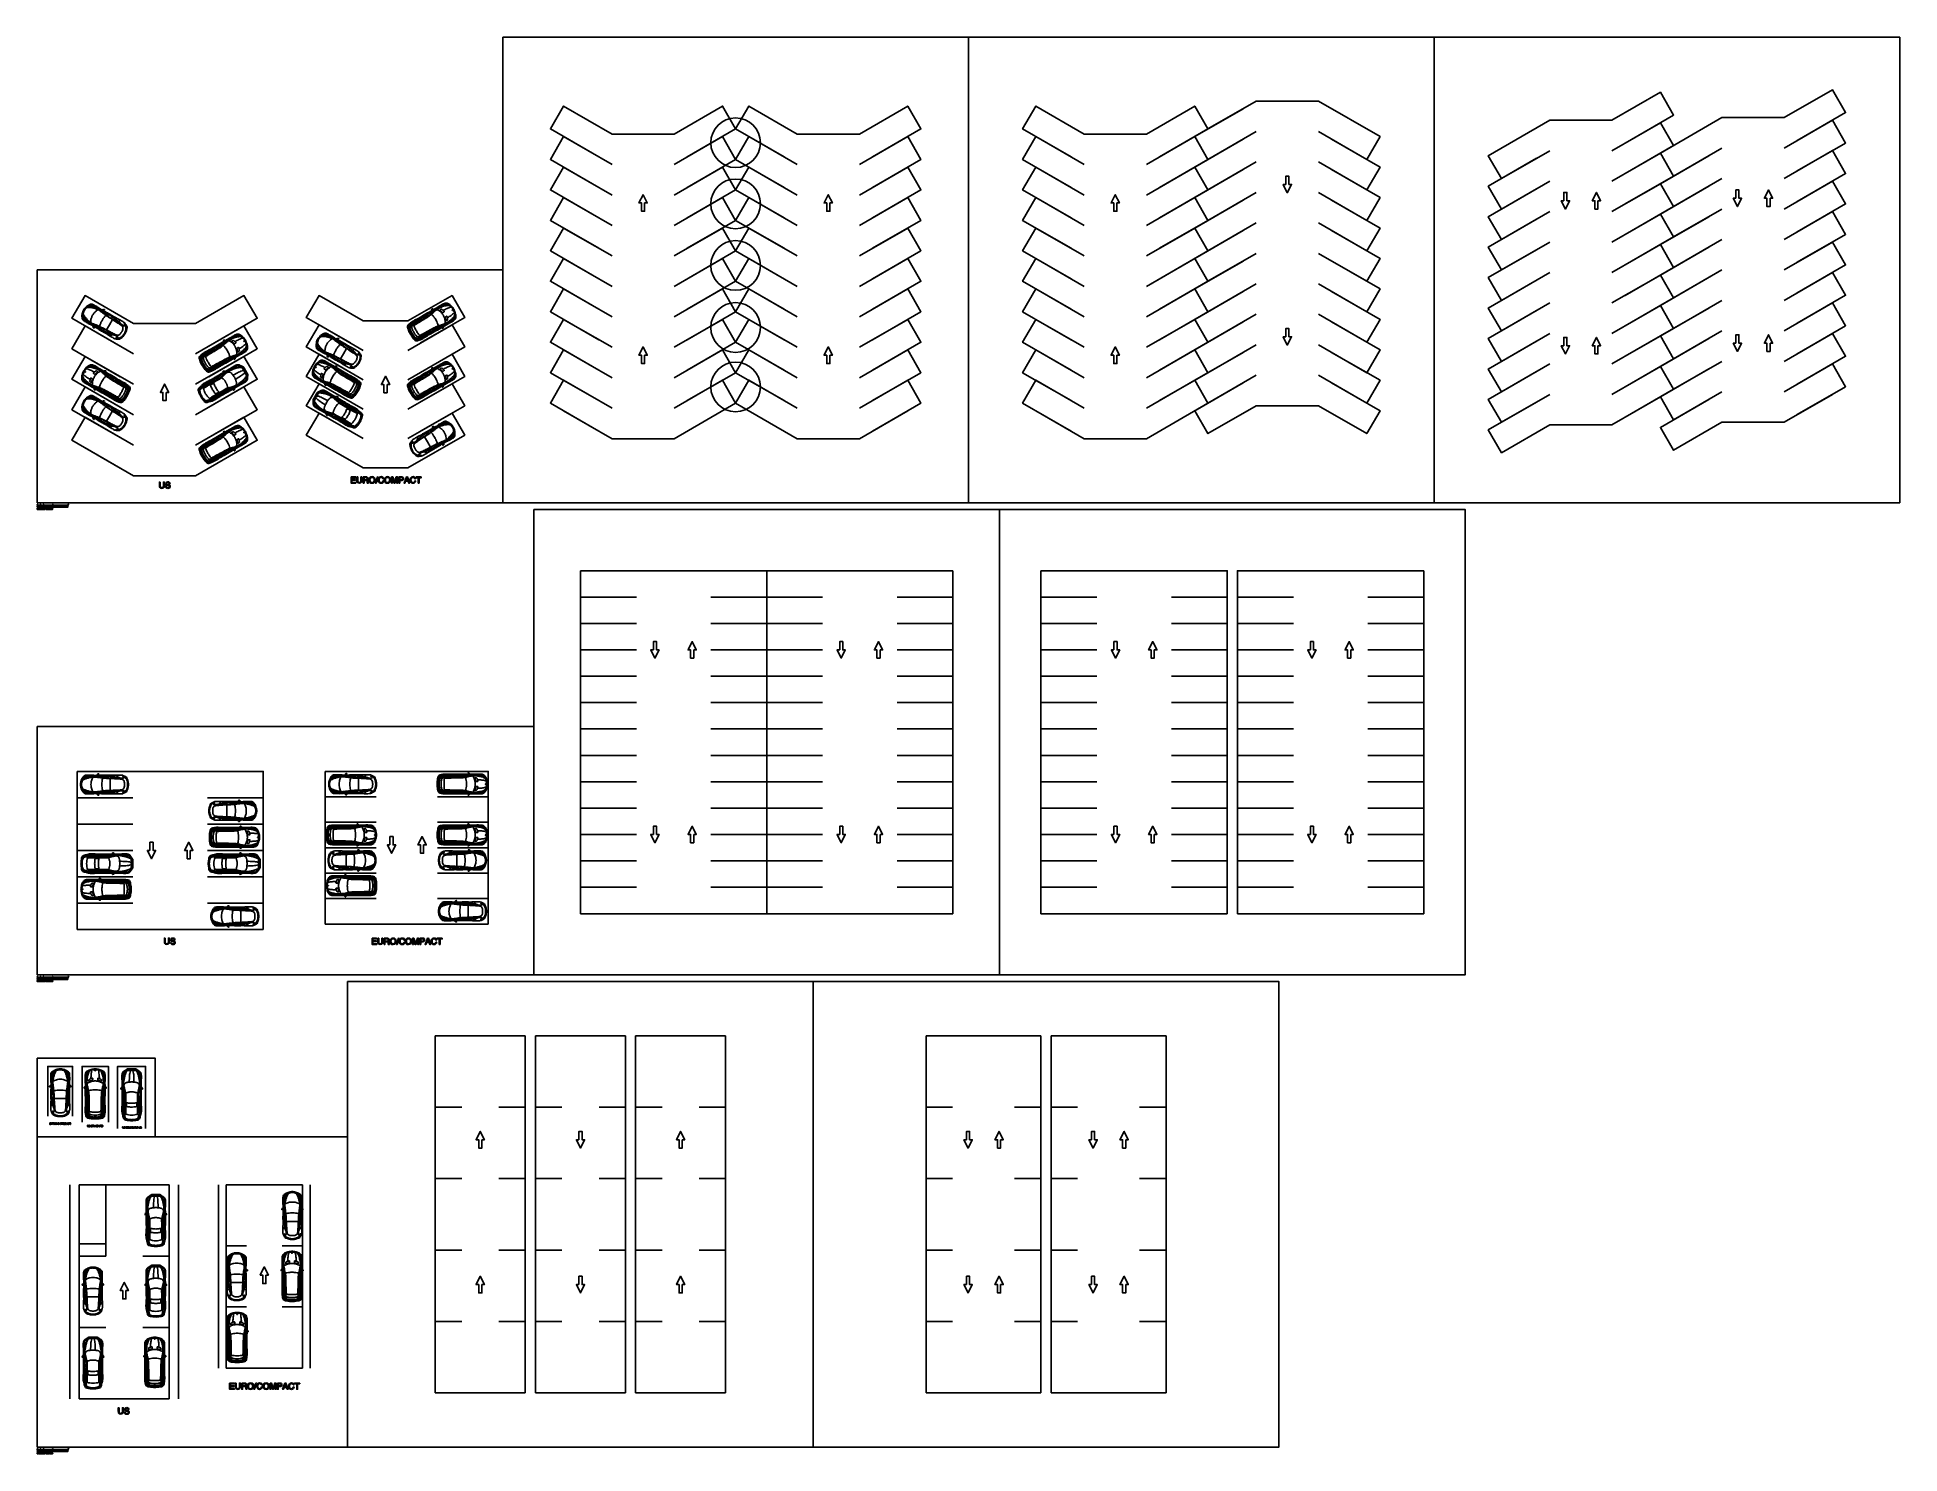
# Model space of a CAD drawing. Header units: millimetres. Extents: x 0 to 183, y -1 to 139.
import ezdxf

# ---------------------------------------------------------------- set-up
doc = ezdxf.new("R2010")
doc.units = ezdxf.units.MM
for name, color, linetype, true_color in [('AG-DIAGRAM', 7, 'Continuous', 0xfecc66), ('AG-LAYOUT', 7, 'Continuous', 0x66ccff), ('AG-TRANSPORT', 7, 'Continuous', 0x66ffff), ('N-SYMB', 7, 'Continuous', 0x800040), ('N-TEXT', 7, 'Continuous', 0xcccccc), ('X-DIMENSIONS.GUIDE', 7, 'Continuous', 0x800080), ('X-VPRT', 6, 'Continuous', 0xff00ff)]:
    doc.layers.add(name, color=color, linetype=linetype, true_color=true_color)

msp = doc.modelspace()

# ---------------------------------------------------------------- linework, layer by layer
at = {"layer": 'AG-DIAGRAM'}
for p, q in [((90.06, 40.49), (96.15, 40.49)), ((102.34, 40.49), (108.43, 40.49)), ((3.4, 25.87), (3.4, 4.84)), ((14.07, 25.87), (14.07, 4.84)), ((17.98, 25.87), (17.98, 7.87)), ((24.23, 25.87), (20.73, 25.87)), ((26.98, 7.87), (26.98, 25.87)), ((24.23, 7.87), (20.73, 7.87)), ((90.06, 5.44), (96.15, 5.44)), ((102.34, 5.44), (108.43, 5.44))]:
    msp.add_line(p, q, dxfattribs=at)
for points in [[(119.88, 132.3), (125.98, 132.3)], [(154.81, 130.42), (148.71, 130.42)], [(171.7, 130.67), (165.6, 130.67)], [(56.62, 129.06), (62.72, 129.06)], [(80.91, 129.06), (74.81, 129.06)], [(102.99, 129.06), (109.09, 129.06)], [(9.63, 110.46), (15.73, 110.46)], [(32.18, 110.7), (36.58, 110.7)], [(119.88, 102.38), (125.98, 102.38)], [(171.7, 100.75), (165.6, 100.75)], [(56.62, 99.14), (62.72, 99.14)], [(80.91, 99.14), (74.81, 99.14)], [(102.99, 99.14), (109.09, 99.14)], [(154.81, 100.5), (148.71, 100.5)], [(9.63, 95.5), (15.73, 95.5)], [(32.18, 96.27), (36.58, 96.27)], [(59.01, 86.17), (66.33, 86.17)], [(77.3, 86.17), (84.61, 86.17)], [(111.55, 86.17), (104.23, 86.17)], [(123.52, 86.17), (130.83, 86.17)], [(9.57, 66.47), (16.89, 66.47)], [(33.47, 66.47), (39.47, 66.47)], [(33.47, 51.47), (39.47, 51.47)], [(59.01, 52.49), (66.33, 52.49)], [(77.3, 52.49), (84.61, 52.49)], [(111.55, 52.49), (104.23, 52.49)], [(123.52, 52.49), (130.83, 52.49)], [(9.57, 50.93), (16.89, 50.93)], [(41.86, 40.49), (45.51, 40.49)], [(51.7, 40.49), (55.35, 40.49)], [(61.53, 40.49), (65.19, 40.49)], [(6.91, 25.87), (6.91, 20.08), (4.31, 20.08)], [(6.91, 25.87), (10.56, 25.87)], [(6.91, 20.08), (6.91, 18.86)], [(6.91, 4.84), (10.56, 4.84)], [(41.86, 5.44), (45.51, 5.44)], [(51.7, 5.44), (55.35, 5.44)], [(61.53, 5.44), (65.19, 5.44)]]:
    msp.add_lwpolyline(points, dxfattribs=at)
for centre in [(68.76, 128.21), (68.76, 122.2), (68.76, 116.15), (68.76, 110.06), (68.76, 104.22)]:
    msp.add_circle(centre, 2.44, dxfattribs=at)
at = {"layer": 'AG-LAYOUT'}
for p, q in [((119.88, 132.3), (115.13, 129.56)), ((119.88, 117.34), (115.13, 114.6)), ((154.81, 115.46), (159.56, 118.2)), ((171.7, 115.71), (176.45, 118.45)), ((56.62, 114.1), (51.87, 116.84)), ((80.91, 114.1), (85.66, 116.84)), ((102.99, 114.1), (98.24, 116.84)), ((154.81, 100.5), (159.56, 103.24)), ((171.7, 100.75), (176.45, 103.49)), ((56.62, 99.14), (51.87, 101.88)), ((80.91, 99.14), (85.66, 101.88)), ((102.99, 99.14), (98.24, 101.88)), ((9.63, 95.5), (4.88, 98.24)), ((59.01, 86.17), (53.52, 86.17)), ((53.52, 86.17), (53.52, 83.58)), ((84.61, 86.17), (90.1, 86.17)), ((90.1, 86.17), (90.1, 83.58)), ((104.23, 86.17), (98.74, 86.17)), ((98.74, 86.17), (98.74, 83.58)), ((130.83, 86.17), (136.32, 86.17)), ((136.32, 86.17), (136.32, 83.58)), ((53.52, 83.58), (59.01, 83.58)), ((53.52, 83.58), (53.52, 80.99)), ((71.81, 83.58), (71.81, 80.99)), ((90.1, 83.58), (84.61, 83.58)), ((90.1, 83.58), (90.1, 80.99)), ((98.74, 83.58), (104.23, 83.58)), ((98.74, 83.58), (98.74, 80.99)), ((117.03, 83.58), (117.03, 80.99)), ((118.03, 83.58), (118.03, 80.99)), ((136.32, 83.58), (130.83, 83.58)), ((136.32, 83.58), (136.32, 80.99)), ((59.01, 80.99), (53.52, 80.99)), ((53.52, 80.99), (53.52, 78.4)), ((66.33, 80.99), (71.81, 80.99)), ((71.81, 80.99), (71.81, 78.4)), ((77.3, 80.99), (71.81, 80.99)), ((84.61, 80.99), (90.1, 80.99)), ((90.1, 80.99), (90.1, 78.4)), ((104.23, 80.99), (98.74, 80.99)), ((98.74, 80.99), (98.74, 78.4)), ((111.55, 80.99), (117.03, 80.99)), ((117.03, 80.99), (117.03, 78.4)), ((118.03, 80.99), (118.03, 78.4)), ((123.52, 80.99), (118.03, 80.99)), ((130.83, 80.99), (136.32, 80.99)), ((136.32, 80.99), (136.32, 78.4)), ((59.01, 78.4), (53.52, 78.4)), ((53.52, 78.4), (53.52, 75.81)), ((66.33, 78.4), (71.81, 78.4)), ((71.81, 78.4), (71.81, 75.81)), ((77.3, 78.4), (71.81, 78.4)), ((84.61, 78.4), (90.1, 78.4)), ((90.1, 78.4), (90.1, 75.81)), ((104.23, 78.4), (98.74, 78.4)), ((98.74, 78.4), (98.74, 75.81)), ((111.55, 78.4), (117.03, 78.4)), ((117.03, 78.4), (117.03, 75.81)), ((118.03, 78.4), (118.03, 75.81)), ((123.52, 78.4), (118.03, 78.4)), ((130.83, 78.4), (136.32, 78.4)), ((136.32, 78.4), (136.32, 75.81)), ((53.52, 75.81), (59.01, 75.81)), ((53.52, 75.81), (53.52, 73.22)), ((71.81, 75.81), (66.33, 75.81)), ((71.81, 75.81), (71.81, 73.22)), ((71.81, 75.81), (77.3, 75.81)), ((90.1, 75.81), (84.61, 75.81)), ((90.1, 75.81), (90.1, 73.22)), ((98.74, 75.81), (104.23, 75.81)), ((98.74, 75.81), (98.74, 73.22)), ((117.03, 75.81), (111.55, 75.81)), ((117.03, 75.81), (117.03, 73.22)), ((118.03, 75.81), (118.03, 73.22)), ((118.03, 75.81), (123.52, 75.81)), ((136.32, 75.81), (130.83, 75.81)), ((136.32, 75.81), (136.32, 73.22)), ((59.01, 73.22), (53.52, 73.22)), ((53.52, 73.22), (53.52, 70.63)), ((71.81, 73.22), (66.33, 73.22)), ((71.81, 73.22), (71.81, 70.63)), ((71.81, 73.22), (77.3, 73.22)), ((84.61, 73.22), (90.1, 73.22)), ((90.1, 73.22), (90.1, 70.63)), ((104.23, 73.22), (98.74, 73.22)), ((98.74, 73.22), (98.74, 70.63)), ((117.03, 73.22), (111.55, 73.22)), ((117.03, 73.22), (117.03, 70.63)), ((118.03, 73.22), (118.03, 70.63)), ((118.03, 73.22), (123.52, 73.22)), ((130.83, 73.22), (136.32, 73.22)), ((136.32, 73.22), (136.32, 70.63)), ((53.52, 70.63), (53.52, 68.04)), ((59.01, 70.63), (53.52, 70.63)), ((71.81, 70.63), (66.33, 70.63)), ((71.81, 70.63), (77.3, 70.63)), ((84.61, 70.63), (90.1, 70.63)), ((90.1, 70.63), (90.1, 68.04)), ((98.74, 70.63), (98.74, 68.04)), ((104.23, 70.63), (98.74, 70.63)), ((117.03, 70.63), (111.55, 70.63)), ((118.03, 70.63), (123.52, 70.63)), ((136.32, 70.63), (130.83, 70.63)), ((136.32, 70.63), (136.32, 68.04)), ((53.52, 68.04), (53.52, 65.45)), ((53.52, 68.04), (59.01, 68.04)), ((71.81, 68.04), (71.81, 65.45)), ((90.1, 68.04), (84.61, 68.04)), ((90.1, 68.04), (90.1, 65.45)), ((98.74, 68.04), (98.74, 65.45)), ((98.74, 68.04), (104.23, 68.04)), ((117.03, 68.04), (117.03, 65.45)), ((118.03, 68.04), (118.03, 65.45)), ((136.32, 68.04), (130.83, 68.04)), ((136.32, 68.04), (136.32, 65.45)), ((4.09, 66.47), (4.09, 63.88)), ((9.57, 66.47), (4.09, 66.47)), ((28.47, 66.47), (28.47, 63.97)), ((33.47, 66.47), (28.47, 66.47)), ((53.52, 65.45), (53.52, 62.86)), ((59.01, 65.45), (53.52, 65.45)), ((66.33, 65.45), (71.81, 65.45)), ((71.81, 65.45), (71.81, 62.86)), ((77.3, 65.45), (71.81, 65.45)), ((84.61, 65.45), (90.1, 65.45)), ((90.1, 65.45), (90.1, 62.86)), ((98.74, 65.45), (98.74, 62.86)), ((104.23, 65.45), (98.74, 65.45)), ((111.55, 65.45), (117.03, 65.45)), ((117.03, 65.45), (117.03, 62.86)), ((123.52, 65.45), (118.03, 65.45)), ((118.03, 65.45), (118.03, 62.86)), ((130.83, 65.45), (136.32, 65.45)), ((136.32, 65.45), (136.32, 62.86)), ((4.09, 63.88), (4.09, 61.29)), ((4.09, 63.88), (9.57, 63.88)), ((22.38, 63.88), (22.38, 61.29)), ((28.47, 63.97), (28.47, 61.47)), ((28.47, 63.97), (33.47, 63.97)), ((44.47, 63.97), (44.47, 61.47)), ((53.52, 62.86), (53.52, 60.27)), ((59.01, 62.86), (53.52, 62.86)), ((66.33, 62.86), (71.81, 62.86)), ((77.3, 62.86), (71.81, 62.86)), ((71.81, 62.86), (71.81, 60.27)), ((84.61, 62.86), (90.1, 62.86)), ((90.1, 62.86), (90.1, 60.27)), ((98.74, 62.86), (98.74, 60.27)), ((104.23, 62.86), (98.74, 62.86)), ((111.55, 62.86), (117.03, 62.86)), ((117.03, 62.86), (117.03, 60.27)), ((123.52, 62.86), (118.03, 62.86)), ((118.03, 62.86), (118.03, 60.27)), ((130.83, 62.86), (136.32, 62.86)), ((136.32, 62.86), (136.32, 60.27)), ((4.09, 61.29), (4.09, 58.7)), ((9.57, 61.29), (4.09, 61.29)), ((16.89, 61.29), (22.38, 61.29)), ((22.38, 61.29), (22.38, 58.7)), ((28.47, 61.47), (28.47, 58.97)), ((33.47, 61.47), (28.47, 61.47)), ((39.47, 61.47), (44.47, 61.47)), ((44.47, 61.47), (44.47, 58.97)), ((4.09, 58.7), (4.09, 56.11)), ((9.57, 58.7), (4.09, 58.7)), ((16.89, 58.7), (22.38, 58.7)), ((22.38, 58.7), (22.38, 56.11)), ((28.47, 58.97), (28.47, 56.47)), ((33.47, 58.97), (28.47, 58.97)), ((39.47, 58.97), (44.47, 58.97)), ((44.47, 58.97), (44.47, 56.47)), ((53.52, 60.27), (53.52, 57.67)), ((53.52, 60.27), (59.01, 60.27)), ((71.81, 60.27), (66.33, 60.27)), ((71.81, 60.27), (71.81, 57.67)), ((71.81, 60.27), (77.3, 60.27)), ((90.1, 60.27), (84.61, 60.27)), ((90.1, 60.27), (90.1, 57.67)), ((98.74, 60.27), (98.74, 57.67)), ((98.74, 60.27), (104.23, 60.27)), ((117.03, 60.27), (111.55, 60.27)), ((117.03, 60.27), (117.03, 57.67)), ((118.03, 60.27), (123.52, 60.27)), ((118.03, 60.27), (118.03, 57.67)), ((136.32, 60.27), (130.83, 60.27)), ((136.32, 60.27), (136.32, 57.67)), ((53.52, 57.67), (53.52, 55.08)), ((59.01, 57.67), (53.52, 57.67)), ((71.81, 57.67), (66.33, 57.67)), ((71.81, 57.67), (77.3, 57.67)), ((71.81, 57.67), (71.81, 55.08)), ((84.61, 57.67), (90.1, 57.67)), ((90.1, 57.67), (90.1, 55.08)), ((98.74, 57.67), (98.74, 55.08)), ((104.23, 57.67), (98.74, 57.67)), ((117.03, 57.67), (111.55, 57.67)), ((117.03, 57.67), (117.03, 55.08)), ((118.03, 57.67), (123.52, 57.67)), ((118.03, 57.67), (118.03, 55.08)), ((130.83, 57.67), (136.32, 57.67)), ((136.32, 57.67), (136.32, 55.08)), ((4.09, 56.11), (4.09, 53.52)), ((4.09, 56.11), (9.57, 56.11)), ((22.38, 56.11), (16.89, 56.11)), ((22.38, 56.11), (22.38, 53.52)), ((28.47, 56.47), (28.47, 53.97)), ((28.47, 56.47), (33.47, 56.47)), ((44.47, 56.47), (39.47, 56.47)), ((44.47, 56.47), (44.47, 53.97)), ((53.52, 55.08), (53.52, 52.49)), ((53.52, 55.08), (59.01, 55.08)), ((71.81, 55.08), (66.33, 55.08)), ((71.81, 55.08), (71.81, 52.49)), ((71.81, 55.08), (77.3, 55.08)), ((90.1, 55.08), (84.61, 55.08)), ((90.1, 55.08), (90.1, 52.49)), ((98.74, 55.08), (104.23, 55.08)), ((98.74, 55.08), (98.74, 52.49)), ((117.03, 55.08), (111.55, 55.08)), ((117.03, 55.08), (117.03, 52.49)), ((118.03, 55.08), (118.03, 52.49)), ((118.03, 55.08), (123.52, 55.08)), ((136.32, 55.08), (130.83, 55.08)), ((136.32, 55.08), (136.32, 52.49)), ((4.09, 53.52), (4.09, 50.93)), ((9.57, 53.52), (4.09, 53.52)), ((22.38, 53.52), (16.89, 53.52)), ((22.38, 53.52), (22.38, 50.93)), ((28.47, 53.97), (28.47, 51.47)), ((33.47, 53.97), (28.47, 53.97)), ((44.47, 53.97), (39.47, 53.97)), ((44.47, 53.97), (44.47, 51.47)), ((28.47, 51.47), (33.47, 51.47)), ((44.47, 51.47), (39.47, 51.47)), ((53.52, 52.49), (59.01, 52.49)), ((71.81, 52.49), (66.33, 52.49)), ((71.81, 52.49), (77.3, 52.49)), ((90.1, 52.49), (84.61, 52.49)), ((98.74, 52.49), (104.23, 52.49)), ((117.03, 52.49), (111.55, 52.49)), ((118.03, 52.49), (123.52, 52.49)), ((136.32, 52.49), (130.83, 52.49)), ((4.09, 50.93), (9.57, 50.93)), ((22.38, 50.93), (16.89, 50.93)), ((39.27, 33.48), (39.27, 40.49)), ((39.27, 40.49), (41.86, 40.49)), ((48.1, 40.49), (45.51, 40.49)), ((48.1, 40.49), (48.1, 33.48)), ((49.1, 40.49), (51.7, 40.49)), ((49.1, 33.48), (49.1, 40.49)), ((57.94, 40.49), (55.35, 40.49)), ((57.94, 40.49), (57.94, 33.48)), ((58.94, 33.48), (58.94, 40.49)), ((58.94, 40.49), (61.53, 40.49)), ((67.78, 40.49), (65.19, 40.49)), ((67.78, 40.49), (67.78, 33.48)), ((87.47, 40.49), (90.06, 40.49)), ((87.47, 33.48), (87.47, 40.49)), ((98.74, 40.49), (96.15, 40.49)), ((98.74, 40.49), (98.74, 33.48)), ((99.74, 40.49), (102.34, 40.49)), ((99.74, 33.48), (99.74, 40.49)), ((111.02, 40.49), (108.43, 40.49)), ((111.02, 40.49), (111.02, 33.48)), ((39.27, 26.47), (39.27, 33.48)), ((39.27, 33.48), (41.86, 33.48)), ((45.51, 33.48), (48.1, 33.48)), ((48.1, 33.48), (48.1, 26.47)), ((49.1, 33.48), (51.7, 33.48)), ((49.1, 26.47), (49.1, 33.48)), ((55.35, 33.48), (57.94, 33.48)), ((57.94, 33.48), (57.94, 26.47)), ((58.94, 26.47), (58.94, 33.48)), ((58.94, 33.48), (61.53, 33.48)), ((65.19, 33.48), (67.78, 33.48)), ((67.78, 33.48), (67.78, 26.47)), ((87.47, 33.48), (90.06, 33.48)), ((87.47, 26.47), (87.47, 33.48)), ((96.15, 33.48), (98.74, 33.48)), ((98.74, 33.48), (98.74, 26.47)), ((99.74, 33.48), (102.34, 33.48)), ((99.74, 26.47), (99.74, 33.48)), ((108.43, 33.48), (111.02, 33.48)), ((111.02, 33.48), (111.02, 26.47)), ((4.31, 18.86), (4.31, 25.87)), ((4.31, 25.87), (6.91, 25.87)), ((10.56, 25.87), (13.15, 25.87)), ((13.15, 25.87), (13.15, 18.86)), ((20.73, 25.87), (18.73, 25.87)), ((18.73, 25.87), (18.73, 19.87)), ((26.23, 25.87), (24.23, 25.87)), ((26.23, 19.87), (26.23, 25.87)), ((39.27, 19.46), (39.27, 26.47)), ((41.86, 26.47), (39.27, 26.47)), ((45.51, 26.47), (48.1, 26.47)), ((48.1, 26.47), (48.1, 19.46)), ((51.7, 26.47), (49.1, 26.47)), ((49.1, 19.46), (49.1, 26.47)), ((55.35, 26.47), (57.94, 26.47)), ((57.94, 26.47), (57.94, 19.46)), ((58.94, 19.46), (58.94, 26.47)), ((61.53, 26.47), (58.94, 26.47)), ((65.19, 26.47), (67.78, 26.47)), ((67.78, 26.47), (67.78, 19.46)), ((90.06, 26.47), (87.47, 26.47)), ((87.47, 19.46), (87.47, 26.47)), ((96.15, 26.47), (98.74, 26.47)), ((98.74, 26.47), (98.74, 19.46)), ((102.34, 26.47), (99.74, 26.47)), ((99.74, 19.46), (99.74, 26.47)), ((108.43, 26.47), (111.02, 26.47)), ((111.02, 26.47), (111.02, 19.46)), ((4.31, 11.85), (4.31, 18.86)), ((4.31, 18.86), (6.91, 18.86)), ((13.15, 18.86), (10.56, 18.86)), ((13.15, 18.86), (13.15, 11.85)), ((18.73, 19.87), (20.73, 19.87)), ((18.73, 19.87), (18.73, 13.87)), ((24.23, 19.87), (26.23, 19.87)), ((26.23, 13.87), (26.23, 19.87)), ((39.27, 19.46), (41.86, 19.46)), ((39.27, 12.45), (39.27, 19.46)), ((48.1, 19.46), (45.51, 19.46)), ((48.1, 19.46), (48.1, 12.45)), ((49.1, 12.45), (49.1, 19.46)), ((49.1, 19.46), (51.7, 19.46)), ((57.94, 19.46), (55.35, 19.46)), ((57.94, 19.46), (57.94, 12.45)), ((58.94, 19.46), (61.53, 19.46)), ((58.94, 12.45), (58.94, 19.46)), ((67.78, 19.46), (65.19, 19.46)), ((67.78, 19.46), (67.78, 12.45)), ((87.47, 12.45), (87.47, 19.46)), ((87.47, 19.46), (90.06, 19.46)), ((98.74, 19.46), (96.15, 19.46)), ((98.74, 19.46), (98.74, 12.45)), ((99.74, 12.45), (99.74, 19.46)), ((99.74, 19.46), (102.34, 19.46)), ((111.02, 19.46), (108.43, 19.46)), ((111.02, 19.46), (111.02, 12.45)), ((20.73, 13.87), (18.73, 13.87)), ((18.73, 13.87), (18.73, 7.87)), ((24.23, 13.87), (26.23, 13.87)), ((26.23, 7.87), (26.23, 13.87)), ((4.31, 4.84), (4.31, 11.85)), ((4.31, 11.85), (6.91, 11.85)), ((10.56, 11.85), (13.15, 11.85)), ((13.15, 11.85), (13.15, 4.84)), ((39.27, 12.45), (41.86, 12.45)), ((39.27, 5.44), (39.27, 12.45)), ((45.51, 12.45), (48.1, 12.45)), ((48.1, 12.45), (48.1, 5.44)), ((49.1, 5.44), (49.1, 12.45)), ((49.1, 12.45), (51.7, 12.45)), ((55.35, 12.45), (57.94, 12.45)), ((57.94, 12.45), (57.94, 5.44)), ((58.94, 12.45), (61.53, 12.45)), ((58.94, 5.44), (58.94, 12.45)), ((65.19, 12.45), (67.78, 12.45)), ((67.78, 12.45), (67.78, 5.44)), ((87.47, 5.44), (87.47, 12.45)), ((87.47, 12.45), (90.06, 12.45)), ((96.15, 12.45), (98.74, 12.45)), ((98.74, 12.45), (98.74, 5.44)), ((99.74, 5.44), (99.74, 12.45)), ((99.74, 12.45), (102.34, 12.45)), ((108.43, 12.45), (111.02, 12.45)), ((111.02, 12.45), (111.02, 5.44)), ((18.73, 7.87), (20.73, 7.87)), ((24.23, 7.87), (26.23, 7.87)), ((6.91, 4.84), (4.31, 4.84)), ((13.15, 4.84), (10.56, 4.84)), ((41.86, 5.44), (39.27, 5.44)), ((48.1, 5.44), (45.51, 5.44)), ((51.7, 5.44), (49.1, 5.44)), ((57.94, 5.44), (55.35, 5.44)), ((61.53, 5.44), (58.94, 5.44)), ((67.78, 5.44), (65.19, 5.44)), ((90.06, 5.44), (87.47, 5.44)), ((98.74, 5.44), (96.15, 5.44)), ((102.34, 5.44), (99.74, 5.44)), ((111.02, 5.44), (108.43, 5.44))]:
    msp.add_line(p, q, dxfattribs=at)
for points in [[(56.62, 129.06), (51.87, 131.8), (50.57, 129.56), (55.33, 126.81)], [(62.72, 129.06), (67.47, 131.8), (68.76, 129.56), (64.01, 126.81)], [(74.81, 129.06), (70.06, 131.8), (68.76, 129.56), (73.52, 126.81)], [(80.91, 129.06), (85.66, 131.8), (86.95, 129.56), (82.2, 126.81)], [(102.99, 129.06), (98.24, 131.8), (96.94, 129.56), (101.69, 126.81)], [(109.09, 129.06), (113.84, 131.8), (115.13, 129.56), (110.38, 126.81)], [(125.98, 129.31), (130.73, 126.56), (132.03, 128.81), (125.98, 132.3)], [(154.81, 130.42), (159.56, 133.16), (160.85, 130.92), (156.1, 128.17)], [(171.7, 130.67), (176.45, 133.41), (177.75, 131.17), (172.99, 128.42)], [(119.88, 129.31), (115.13, 126.56), (113.84, 128.81), (118.59, 131.55)], [(148.71, 127.42), (143.96, 124.68), (142.66, 126.92), (148.71, 130.42)], [(154.81, 127.42), (159.56, 130.17), (160.85, 127.92), (156.1, 125.18)], [(165.6, 127.68), (160.85, 124.93), (159.56, 127.18), (165.6, 130.67)], [(171.7, 127.68), (176.45, 130.42), (177.75, 128.17), (172.99, 125.43)], [(56.62, 126.06), (51.87, 128.81), (50.57, 126.56), (55.33, 123.82)], [(62.72, 126.06), (67.47, 128.81), (68.76, 126.56), (64.01, 123.82)], [(74.81, 126.06), (70.06, 128.81), (68.76, 126.56), (73.52, 123.82)], [(80.91, 126.06), (85.66, 128.81), (86.95, 126.56), (82.2, 123.82)], [(102.99, 126.06), (98.24, 128.81), (96.94, 126.56), (101.69, 123.82)], [(109.09, 126.06), (113.84, 128.81), (115.13, 126.56), (110.38, 123.82)], [(119.88, 126.32), (115.13, 123.57), (113.84, 125.82), (118.59, 128.56)], [(125.98, 126.32), (130.73, 123.57), (132.03, 125.82), (127.27, 128.56)], [(148.71, 124.43), (143.96, 121.69), (142.66, 123.93), (147.41, 126.68)], [(154.81, 124.43), (159.56, 127.18), (160.85, 124.93), (156.1, 122.19)], [(165.6, 124.68), (160.85, 121.94), (159.56, 124.18), (164.31, 126.93)], [(171.7, 124.68), (176.45, 127.43), (177.75, 125.18), (172.99, 122.44)], [(56.62, 123.07), (51.87, 125.82), (50.57, 123.57), (55.33, 120.83)], [(62.72, 123.07), (67.47, 125.82), (68.76, 123.57), (64.01, 120.83)], [(74.81, 123.07), (70.06, 125.82), (68.76, 123.57), (73.52, 120.83)], [(80.91, 123.07), (85.66, 125.82), (86.95, 123.57), (82.2, 120.83)], [(102.99, 123.07), (98.24, 125.82), (96.94, 123.57), (101.69, 120.83)], [(109.09, 123.07), (113.84, 125.82), (115.13, 123.57), (110.38, 120.83)], [(119.88, 123.32), (115.13, 120.58), (113.84, 122.82), (118.59, 125.57)], [(125.98, 123.32), (130.73, 120.58), (132.03, 122.82), (127.27, 125.57)], [(171.7, 121.69), (176.45, 124.44), (177.75, 122.19), (172.99, 119.45)], [(56.62, 120.08), (51.87, 122.82), (50.57, 120.58), (55.33, 117.84)], [(62.72, 120.08), (67.47, 122.82), (68.76, 120.58), (64.01, 117.84)], [(74.81, 120.08), (70.06, 122.82), (68.76, 120.58), (73.52, 117.84)], [(80.91, 120.08), (85.66, 122.82), (86.95, 120.58), (82.2, 117.84)], [(102.99, 120.08), (98.24, 122.82), (96.94, 120.58), (101.69, 117.84)], [(109.09, 120.08), (113.84, 122.82), (115.13, 120.58), (110.38, 117.84)], [(119.88, 120.33), (115.13, 117.59), (113.84, 119.83), (118.59, 122.58)], [(125.98, 120.33), (130.73, 117.59), (132.03, 119.83), (127.27, 122.58)], [(148.71, 121.44), (143.96, 118.7), (142.66, 120.94), (147.41, 123.68)], [(154.81, 121.44), (159.56, 124.18), (160.85, 121.94), (156.1, 119.2)], [(165.6, 121.69), (160.85, 118.95), (159.56, 121.19), (164.31, 123.94)], [(154.81, 118.45), (159.56, 121.19), (160.85, 118.95), (156.1, 116.21)], [(165.6, 118.7), (160.85, 115.96), (159.56, 118.2), (164.31, 120.94)], [(171.7, 118.7), (176.45, 121.44), (177.75, 119.2), (172.99, 116.46)], [(56.62, 117.09), (51.87, 119.83), (50.57, 117.59), (55.33, 114.85)], [(62.72, 117.09), (67.47, 119.83), (68.76, 117.59), (62.72, 114.1)], [(74.81, 117.09), (70.06, 119.83), (68.76, 117.59), (74.81, 114.1)], [(80.91, 117.09), (85.66, 119.83), (86.95, 117.59), (82.2, 114.85)], [(102.99, 117.09), (98.24, 119.83), (96.94, 117.59), (101.69, 114.85)], [(109.09, 117.09), (113.84, 119.83), (115.13, 117.59), (109.09, 114.1)], [(119.88, 117.34), (115.13, 114.6), (113.84, 116.84), (118.59, 119.58)], [(125.98, 117.34), (130.73, 114.6), (132.03, 116.84), (127.27, 119.58)], [(148.71, 118.45), (143.96, 115.71), (142.66, 117.95), (147.41, 120.69)], [(125.98, 114.35), (130.73, 111.61), (132.03, 113.85), (125.98, 117.34)], [(148.71, 115.46), (143.96, 112.71), (142.66, 114.96), (147.41, 117.7)], [(154.81, 115.46), (159.56, 118.2), (160.85, 115.96), (156.1, 113.21)], [(165.6, 115.71), (160.85, 112.97), (159.56, 115.21), (164.31, 117.95)], [(171.7, 115.71), (176.45, 118.45), (177.75, 116.21), (172.99, 113.47)], [(56.62, 114.1), (51.87, 116.84), (50.57, 114.6), (55.33, 111.85)], [(62.72, 114.1), (67.47, 116.84), (68.76, 114.6), (64.01, 111.85)], [(74.81, 114.1), (70.06, 116.84), (68.76, 114.6), (73.52, 111.85)], [(80.91, 114.1), (85.66, 116.84), (86.95, 114.6), (82.2, 111.85)], [(102.99, 114.1), (98.24, 116.84), (96.94, 114.6), (101.69, 111.85)], [(109.09, 114.1), (113.84, 116.84), (115.13, 114.6), (110.38, 111.85)], [(119.88, 114.35), (115.13, 111.61), (113.84, 113.85), (118.59, 116.59)], [(148.71, 112.47), (143.96, 109.72), (142.66, 111.97), (148.71, 115.46)], [(165.6, 112.72), (160.85, 109.97), (159.56, 112.22), (165.6, 115.71)], [(171.7, 112.72), (176.45, 115.46), (177.75, 113.22), (172.99, 110.47)], [(56.62, 111.11), (51.87, 113.85), (50.57, 111.61), (55.33, 108.86)], [(62.72, 111.11), (67.47, 113.85), (68.76, 111.61), (64.01, 108.86)], [(74.81, 111.11), (70.06, 113.85), (68.76, 111.61), (73.52, 108.86)], [(80.91, 111.11), (85.66, 113.85), (86.95, 111.61), (82.2, 108.86)], [(102.99, 111.11), (98.24, 113.85), (96.94, 111.61), (101.69, 108.86)], [(109.09, 111.11), (113.84, 113.85), (115.13, 111.61), (110.38, 108.86)], [(119.88, 111.36), (115.13, 108.61), (113.84, 110.86), (118.59, 113.6)], [(125.98, 111.36), (130.73, 108.61), (132.03, 110.86), (127.27, 113.6)], [(154.81, 112.47), (159.56, 115.21), (160.85, 112.97), (156.1, 110.22)], [(9.63, 110.46), (4.88, 113.2), (3.59, 110.96), (8.34, 108.21)], [(15.73, 110.46), (20.48, 113.2), (21.78, 110.96), (17.03, 108.21)], [(32.18, 110.7), (27.85, 113.2), (26.6, 111.04), (30.93, 108.54)], [(36.58, 110.7), (40.91, 113.2), (42.16, 111.04), (37.83, 108.54)], [(148.71, 109.47), (143.96, 106.73), (142.66, 108.98), (147.41, 111.72)], [(154.81, 109.47), (159.56, 112.22), (160.85, 109.97), (156.1, 107.23)], [(165.6, 109.73), (160.85, 106.98), (159.56, 109.23), (164.31, 111.97)], [(171.7, 109.73), (176.45, 112.47), (177.75, 110.23), (172.99, 107.48)], [(9.63, 107.47), (4.88, 110.21), (3.59, 107.97), (8.34, 105.22)], [(15.73, 107.47), (20.48, 110.21), (21.78, 107.97), (17.03, 105.22)], [(32.18, 107.81), (27.85, 110.31), (26.6, 108.15), (30.93, 105.65)], [(36.58, 107.81), (40.91, 110.31), (42.16, 108.15), (37.83, 105.65)], [(56.62, 108.12), (51.87, 110.86), (50.57, 108.61), (55.33, 105.87)], [(62.72, 108.12), (67.47, 110.86), (68.76, 108.61), (64.01, 105.87)], [(74.81, 108.12), (70.06, 110.86), (68.76, 108.61), (73.52, 105.87)], [(80.91, 108.12), (85.66, 110.86), (86.95, 108.61), (82.2, 105.87)], [(102.99, 108.12), (98.24, 110.86), (96.94, 108.61), (101.69, 105.87)], [(109.09, 108.12), (113.84, 110.86), (115.13, 108.61), (110.38, 105.87)], [(119.88, 108.37), (115.13, 105.62), (113.84, 107.87), (118.59, 110.61)], [(125.98, 108.37), (130.73, 105.62), (132.03, 107.87), (127.27, 110.61)], [(148.71, 106.48), (143.96, 103.74), (142.66, 105.98), (147.41, 108.73)], [(154.81, 106.48), (159.56, 109.23), (160.85, 106.98), (156.1, 104.24)], [(165.6, 106.73), (160.85, 103.99), (159.56, 106.23), (164.31, 108.98)], [(171.7, 106.73), (176.45, 109.48), (177.75, 107.23), (172.99, 104.49)], [(9.63, 104.48), (4.88, 107.22), (3.59, 104.97), (8.34, 102.23)], [(15.73, 104.48), (20.48, 107.22), (21.78, 104.97), (17.03, 102.23)], [(32.18, 104.93), (27.85, 107.43), (26.6, 105.26), (30.93, 102.76)], [(36.58, 104.93), (40.91, 107.43), (42.16, 105.26), (37.83, 102.76)], [(56.62, 105.12), (51.87, 107.87), (50.57, 105.62), (55.33, 102.88)], [(62.72, 105.12), (67.47, 107.87), (68.76, 105.62), (64.01, 102.88)], [(74.81, 105.12), (70.06, 107.87), (68.76, 105.62), (73.52, 102.88)], [(80.91, 105.12), (85.66, 107.87), (86.95, 105.62), (82.2, 102.88)], [(102.99, 105.12), (98.24, 107.87), (96.94, 105.62), (101.69, 102.88)], [(109.09, 105.12), (113.84, 107.87), (115.13, 105.62), (110.38, 102.88)], [(119.88, 105.37), (115.13, 102.63), (113.84, 104.88), (118.59, 107.62)], [(125.98, 105.37), (130.73, 102.63), (132.03, 104.88), (127.27, 107.62)], [(154.81, 103.49), (159.56, 106.23), (160.85, 103.99), (156.1, 101.25)], [(171.7, 103.74), (176.45, 106.49), (177.75, 104.24), (172.99, 101.5)], [(32.18, 102.04), (27.85, 104.54), (26.6, 102.38), (30.93, 99.88)], [(36.58, 102.04), (40.91, 104.54), (42.16, 102.38), (37.83, 99.88)], [(56.62, 102.13), (51.87, 104.88), (50.57, 102.63), (55.33, 99.89)], [(62.72, 102.13), (67.47, 104.88), (68.76, 102.63), (62.72, 99.14)], [(74.81, 102.13), (70.06, 104.88), (68.76, 102.63), (74.81, 99.14)], [(80.91, 102.13), (85.66, 104.88), (86.95, 102.63), (82.2, 99.89)], [(102.99, 102.13), (98.24, 104.88), (96.94, 102.63), (101.69, 99.89)], [(109.09, 102.13), (113.84, 104.88), (115.13, 102.63), (109.09, 99.14)], [(119.88, 102.38), (115.13, 99.64), (113.84, 101.88), (118.59, 104.63)], [(125.98, 102.38), (130.73, 99.64), (132.03, 101.88), (127.27, 104.63)], [(148.71, 103.49), (143.96, 100.75), (142.66, 102.99), (147.41, 105.74)], [(165.6, 103.74), (160.85, 101), (159.56, 103.24), (164.31, 105.99)], [(9.63, 101.48), (4.88, 104.23), (3.59, 101.98), (8.34, 99.24)], [(15.73, 101.48), (20.48, 104.23), (21.78, 101.98), (17.03, 99.24)], [(148.71, 100.5), (143.96, 97.76), (142.66, 100), (147.41, 102.74)], [(165.6, 100.75), (160.85, 98.01), (159.56, 100.25), (164.31, 102.99)], [(9.63, 98.49), (4.88, 101.24), (3.59, 98.99), (8.34, 96.25)], [(15.73, 98.49), (20.48, 101.24), (21.78, 98.99), (15.73, 95.5)], [(32.18, 99.15), (27.85, 101.65), (26.6, 99.49), (32.18, 96.27)], [(36.58, 99.15), (40.91, 101.65), (42.16, 99.49), (36.58, 96.27)], [(66.33, 86.17), (71.81, 86.17), (71.81, 83.58), (66.33, 83.58)], [(77.3, 86.17), (71.81, 86.17), (71.81, 83.58), (77.3, 83.58)], [(111.55, 86.17), (117.03, 86.17), (117.03, 83.58), (111.55, 83.58)], [(123.52, 86.17), (118.03, 86.17), (118.03, 83.58), (123.52, 83.58)], [(66.33, 70.63), (71.81, 70.63), (71.81, 68.04), (66.33, 68.04)], [(77.3, 70.63), (71.81, 70.63), (71.81, 68.04), (77.3, 68.04)], [(111.55, 70.63), (117.03, 70.63), (117.03, 68.04), (111.55, 68.04)], [(123.52, 70.63), (118.03, 70.63), (118.03, 68.04), (123.52, 68.04)], [(16.89, 66.47), (22.38, 66.47), (22.38, 63.88), (16.89, 63.88)], [(39.47, 66.47), (44.47, 66.47), (44.47, 63.97), (39.47, 63.97)], [(1.22, 32.61), (1.22, 37.49), (3.66, 37.49), (3.66, 32.61)], [(7.17, 32), (7.17, 37.49), (4.58, 37.49), (4.58, 32)], [(10.82, 31.39), (10.82, 37.49), (8.08, 37.49), (8.08, 31.39)]]:
    msp.add_lwpolyline(points, dxfattribs=at)
for points in [[(122.78, 124.11), (122.53, 124.11), (122.93, 123.29), (123.34, 124.11), (123.08, 124.11), (123.08, 124.92), (122.78, 124.92)], [(59.82, 122.29), (60.08, 122.29), (59.67, 123.1), (59.26, 122.29), (59.52, 122.29), (59.52, 121.48), (59.82, 121.48)], [(78.01, 122.29), (78.27, 122.29), (77.86, 123.1), (77.45, 122.29), (77.71, 122.29), (77.71, 121.48), (78.01, 121.48)], [(106.19, 122.29), (106.44, 122.29), (106.04, 123.1), (105.63, 122.29), (105.88, 122.29), (105.88, 121.48), (106.19, 121.48)], [(150.08, 122.51), (149.83, 122.51), (150.23, 121.69), (150.64, 122.51), (150.39, 122.51), (150.39, 123.32), (150.08, 123.32)], [(153.43, 122.51), (153.69, 122.51), (153.28, 123.32), (152.87, 122.51), (153.13, 122.51), (153.13, 121.69), (153.43, 121.69)], [(166.98, 122.76), (166.72, 122.76), (167.13, 121.94), (167.53, 122.76), (167.28, 122.76), (167.28, 123.57), (166.98, 123.57)], [(170.33, 122.76), (170.58, 122.76), (170.18, 123.57), (169.77, 122.76), (170.02, 122.76), (170.02, 121.94), (170.33, 121.94)], [(122.78, 109.15), (122.53, 109.15), (122.93, 108.34), (123.34, 109.15), (123.08, 109.15), (123.08, 109.96), (122.78, 109.96)], [(59.82, 107.33), (60.08, 107.33), (59.67, 108.15), (59.26, 107.33), (59.52, 107.33), (59.52, 106.52), (59.82, 106.52)], [(78.01, 107.33), (78.27, 107.33), (77.86, 108.15), (77.45, 107.33), (77.71, 107.33), (77.71, 106.52), (78.01, 106.52)], [(106.19, 107.33), (106.44, 107.33), (106.04, 108.15), (105.63, 107.33), (105.88, 107.33), (105.88, 106.52), (106.19, 106.52)], [(150.08, 108.27), (149.83, 108.27), (150.23, 107.46), (150.64, 108.27), (150.39, 108.27), (150.39, 109.09), (150.08, 109.09)], [(153.43, 108.27), (153.69, 108.27), (153.28, 109.09), (152.87, 108.27), (153.13, 108.27), (153.13, 107.46), (153.43, 107.46)], [(166.98, 108.52), (166.72, 108.52), (167.13, 107.71), (167.53, 108.52), (167.28, 108.52), (167.28, 109.34), (166.98, 109.34)], [(170.33, 108.52), (170.58, 108.52), (170.18, 109.34), (169.77, 108.52), (170.02, 108.52), (170.02, 107.71), (170.33, 107.71)], [(12.83, 103.69), (13.09, 103.69), (12.68, 104.51), (12.28, 103.69), (12.53, 103.69), (12.53, 102.88), (12.83, 102.88)], [(34.54, 104.46), (34.79, 104.46), (34.38, 105.27), (33.98, 104.46), (34.23, 104.46), (34.23, 103.65), (34.54, 103.65)], [(60.69, 78.4), (60.43, 78.4), (60.84, 77.59), (61.25, 78.4), (60.99, 78.4), (60.99, 79.21), (60.69, 79.21)], [(64.65, 78.4), (64.9, 78.4), (64.5, 79.21), (64.09, 78.4), (64.34, 78.4), (64.34, 77.59), (64.65, 77.59)], [(78.98, 78.4), (78.72, 78.4), (79.13, 77.59), (79.53, 78.4), (79.28, 78.4), (79.28, 79.21), (78.98, 79.21)], [(82.94, 78.4), (83.19, 78.4), (82.79, 79.21), (82.38, 78.4), (82.63, 78.4), (82.63, 77.59), (82.94, 77.59)], [(105.91, 78.4), (105.65, 78.4), (106.06, 77.59), (106.47, 78.4), (106.21, 78.4), (106.21, 79.21), (105.91, 79.21)], [(109.87, 78.4), (110.12, 78.4), (109.72, 79.21), (109.31, 78.4), (109.56, 78.4), (109.56, 77.59), (109.87, 77.59)], [(125.2, 78.4), (124.94, 78.4), (125.35, 77.59), (125.75, 78.4), (125.5, 78.4), (125.5, 79.21), (125.2, 79.21)], [(129.16, 78.4), (129.41, 78.4), (129.01, 79.21), (128.6, 78.4), (128.85, 78.4), (128.85, 77.59), (129.16, 77.59)], [(60.69, 60.27), (60.43, 60.27), (60.84, 59.45), (61.25, 60.27), (60.99, 60.27), (60.99, 61.08), (60.69, 61.08)], [(64.65, 60.27), (64.9, 60.27), (64.5, 61.08), (64.09, 60.27), (64.34, 60.27), (64.34, 59.45), (64.65, 59.45)], [(78.98, 60.27), (78.72, 60.27), (79.13, 59.45), (79.53, 60.27), (79.28, 60.27), (79.28, 61.08), (78.98, 61.08)], [(82.94, 60.27), (83.19, 60.27), (82.79, 61.08), (82.38, 60.27), (82.63, 60.27), (82.63, 59.45), (82.94, 59.45)], [(105.91, 60.27), (105.65, 60.27), (106.06, 59.45), (106.47, 60.27), (106.21, 60.27), (106.21, 61.08), (105.91, 61.08)], [(109.87, 60.27), (110.12, 60.27), (109.72, 61.08), (109.31, 60.27), (109.56, 60.27), (109.56, 59.45), (109.87, 59.45)], [(125.2, 60.27), (124.94, 60.27), (125.35, 59.45), (125.75, 60.27), (125.5, 60.27), (125.5, 61.08), (125.2, 61.08)], [(129.16, 60.27), (129.41, 60.27), (129.01, 61.08), (128.6, 60.27), (128.85, 60.27), (128.85, 59.45), (129.16, 59.45)], [(11.25, 58.7), (11, 58.7), (11.4, 57.89), (11.81, 58.7), (11.55, 58.7), (11.55, 59.51), (11.25, 59.51)], [(15.21, 58.7), (15.47, 58.7), (15.06, 59.51), (14.65, 58.7), (14.91, 58.7), (14.91, 57.89), (15.21, 57.89)], [(34.82, 59.25), (34.56, 59.25), (34.97, 58.43), (35.38, 59.25), (35.12, 59.25), (35.12, 60.06), (34.82, 60.06)], [(38.12, 59.25), (38.38, 59.25), (37.97, 60.06), (37.56, 59.25), (37.82, 59.25), (37.82, 58.43), (38.12, 58.43)], [(43.84, 30.28), (44.09, 30.28), (43.69, 31.1), (43.28, 30.28), (43.53, 30.28), (43.53, 29.47), (43.84, 29.47)], [(53.37, 30.28), (53.12, 30.28), (53.52, 29.47), (53.93, 30.28), (53.68, 30.28), (53.68, 31.1), (53.37, 31.1)], [(63.52, 30.28), (63.77, 30.28), (63.36, 31.1), (62.96, 30.28), (63.21, 30.28), (63.21, 29.47), (63.52, 29.47)], [(91.43, 30.28), (91.18, 30.28), (91.58, 29.47), (91.99, 30.28), (91.73, 30.28), (91.73, 31.1), (91.43, 31.1)], [(94.78, 30.28), (95.04, 30.28), (94.63, 31.1), (94.22, 30.28), (94.48, 30.28), (94.48, 29.47), (94.78, 29.47)], [(103.71, 30.28), (103.45, 30.28), (103.86, 29.47), (104.27, 30.28), (104.01, 30.28), (104.01, 31.1), (103.71, 31.1)], [(107.06, 30.28), (107.31, 30.28), (106.91, 31.1), (106.5, 30.28), (106.75, 30.28), (106.75, 29.47), (107.06, 29.47)], [(22.64, 16.99), (22.89, 16.99), (22.48, 17.8), (22.08, 16.99), (22.33, 16.99), (22.33, 16.17), (22.64, 16.17)], [(43.84, 16.07), (44.09, 16.07), (43.69, 16.88), (43.28, 16.07), (43.53, 16.07), (43.53, 15.25), (43.84, 15.25)], [(53.37, 16.07), (53.12, 16.07), (53.52, 15.25), (53.93, 16.07), (53.68, 16.07), (53.68, 16.88), (53.37, 16.88)], [(63.52, 16.07), (63.77, 16.07), (63.36, 16.88), (62.96, 16.07), (63.21, 16.07), (63.21, 15.25), (63.52, 15.25)], [(91.43, 16.07), (91.18, 16.07), (91.58, 15.25), (91.99, 16.07), (91.73, 16.07), (91.73, 16.88), (91.43, 16.88)], [(94.78, 16.07), (95.04, 16.07), (94.63, 16.88), (94.22, 16.07), (94.48, 16.07), (94.48, 15.25), (94.78, 15.25)], [(103.71, 16.07), (103.45, 16.07), (103.86, 15.25), (104.27, 16.07), (104.01, 16.07), (104.01, 16.88), (103.71, 16.88)], [(107.06, 16.07), (107.31, 16.07), (106.91, 16.88), (106.5, 16.07), (106.75, 16.07), (106.75, 15.25), (107.06, 15.25)], [(8.89, 15.47), (9.14, 15.47), (8.73, 16.28), (8.33, 15.47), (8.58, 15.47), (8.58, 14.66), (8.89, 14.66)]]:
    msp.add_lwpolyline(points, close=True, dxfattribs=at)
for points in [[(11.01, 23.2), (11, 23.21), (11, 23.25), (10.99, 23.28), (10.99, 23.3)], [(12.64, 23.2), (12.65, 23.21), (12.65, 23.25), (12.66, 23.28), (12.66, 23.3)], [(11.01, 16.26), (11, 16.28), (11, 16.31), (10.99, 16.35), (10.99, 16.37)], [(12.64, 16.26), (12.65, 16.28), (12.65, 16.31), (12.66, 16.35), (12.66, 16.37)], [(4.84, 9.21), (4.83, 9.22), (4.83, 9.25), (4.82, 9.29), (4.83, 9.31)], [(6.47, 9.21), (6.48, 9.22), (6.48, 9.25), (6.49, 9.29), (6.49, 9.31)]]:
    msp.add_open_spline(points, degree=3, knots=[0, 0, 0, 0, 0.2222435, 0.455454, 0.455454, 0.455454, 0.455454], dxfattribs=at)
at = {"layer": 'AG-TRANSPORT'}
for p, q in [((18.3, 105.16), (18.78, 105.6)), ((18.32, 105.12), (18.3, 105.14)), ((18.9, 104.11), (19.52, 104.31)), ((18.88, 104.15), (18.88, 104.13)), ((29.82, 102.66), (29.34, 103.1)), ((29.8, 102.63), (29.81, 102.64)), ((29.22, 101.62), (28.59, 101.81)), ((29.24, 101.65), (29.23, 101.63)), ((7.2, 58.01), (7.84, 58.15)), ((7.2, 57.97), (7.2, 57.99)), ((7.2, 56.84), (7.2, 56.83)), ((7.2, 56.81), (7.84, 56.66)), ((19.7, 58.01), (20.34, 58.15)), ((19.7, 57.97), (19.7, 57.99)), ((19.7, 56.84), (19.7, 56.83)), ((19.7, 56.81), (20.34, 56.66)), ((8.85, 34.88), (8.71, 35.52)), ((8.89, 34.88), (8.87, 34.88)), ((10.02, 34.88), (10.03, 34.88)), ((10.05, 34.88), (10.2, 35.52)), ((11.22, 22.54), (11.08, 23.17)), ((11.26, 22.54), (11.24, 22.53)), ((12.39, 22.54), (12.41, 22.53)), ((12.43, 22.54), (12.57, 23.17)), ((11.22, 15.6), (11.08, 16.24)), ((11.26, 15.6), (11.24, 15.6)), ((12.39, 15.6), (12.41, 15.6)), ((12.43, 15.6), (12.57, 16.24)), ((5.05, 8.54), (4.91, 9.18)), ((6.26, 8.54), (6.4, 9.18)), ((5.09, 8.54), (5.07, 8.54)), ((6.22, 8.54), (6.24, 8.54))]:
    msp.add_line(p, q, dxfattribs=at)
for points in [[(4.8, 111.77), (4.75, 111.78)], [(4.75, 111.78), (4.79, 111.75)], [(6.58, 111.72), (6.54, 111.66), (6.35, 111.76)], [(5.72, 110.23), (5.75, 110.29), (5.57, 110.4)], [(6.97, 109.82), (7.27, 110.33), (7.56, 110.84)], [(27.79, 108.92), (27.74, 108.93)], [(27.74, 108.93), (27.78, 108.9)], [(29.57, 108.87), (29.53, 108.81), (29.35, 108.92)], [(29.97, 106.97), (30.26, 107.48), (30.55, 107.99)], [(20.54, 105.76), (20.33, 106.11), (20.42, 106.17), (20.63, 105.81)], [(28.71, 107.39), (28.75, 107.45), (28.56, 107.56)], [(18.57, 105.6), (17.15, 104.78)], [(20.54, 105.76), (20.75, 105.4), (20.84, 105.45), (20.63, 105.81)], [(4.8, 102.8), (4.75, 102.81)], [(4.75, 102.81), (4.79, 102.77)], [(6.58, 102.74), (6.54, 102.68), (6.35, 102.79)], [(19.42, 104.13), (18, 103.31)], [(27.58, 103.26), (27.37, 102.9), (27.28, 102.95), (27.49, 103.31)], [(27.58, 103.26), (27.78, 103.62), (27.69, 103.67), (27.49, 103.31)], [(29.55, 103.1), (30.96, 102.28)], [(5.72, 101.26), (5.75, 101.32), (5.57, 101.43)], [(6.97, 100.85), (7.27, 101.35), (7.56, 101.86)], [(28.7, 101.63), (30.11, 100.81)], [(38.8, 98.31), (38.51, 98.82), (38.21, 99.33)], [(39.2, 100.21), (39.23, 100.15), (39.42, 100.26)], [(40.06, 98.73), (40.02, 98.79), (40.21, 98.9)], [(40.97, 100.26), (41.02, 100.27)], [(41.02, 100.27), (40.99, 100.24)], [(6.07, 66.04), (6.07, 65.97), (5.85, 65.97)], [(30.42, 66.06), (30.42, 65.99), (30.21, 65.99)], [(4.5, 65.19), (4.45, 65.18)], [(4.45, 65.18), (4.5, 65.17)], [(6.07, 64.32), (6.07, 64.39), (5.85, 64.39)], [(7.36, 64.59), (7.36, 65.18), (7.36, 65.77)], [(28.86, 65.22), (28.81, 65.2)], [(28.81, 65.2), (28.86, 65.19)], [(30.42, 64.35), (30.42, 64.42), (30.21, 64.42)], [(31.72, 64.62), (31.72, 65.2), (31.72, 65.79)], [(18.81, 63.17), (18.81, 62.59), (18.81, 62)], [(20.11, 63.45), (20.11, 63.37), (20.32, 63.37)], [(21.72, 62.59), (21.67, 62.6)], [(21.67, 62.57), (21.72, 62.59)], [(20.11, 61.73), (20.11, 61.8), (20.32, 61.8)], [(31.81, 58.58), (31.81, 58.51), (32.03, 58.51)], [(42.66, 58.58), (42.66, 58.51), (42.88, 58.51)], [(7.66, 58.26), (6.03, 58.26)], [(9.45, 57.41), (9.45, 57.82), (9.55, 57.82), (9.55, 57.41)], [(9.45, 57.41), (9.45, 56.99), (9.55, 56.99), (9.55, 57.41)], [(20.16, 58.26), (18.53, 58.26)], [(21.95, 57.41), (21.95, 57.82), (22.05, 57.82), (22.05, 57.41)], [(21.95, 57.41), (21.95, 56.99), (22.05, 56.99), (22.05, 57.41)], [(30.52, 58.31), (30.52, 57.72), (30.52, 57.14)], [(31.81, 56.87), (31.81, 56.94), (32.03, 56.94)], [(33.43, 57.72), (33.38, 57.74)], [(33.38, 57.71), (33.43, 57.72)], [(41.37, 58.31), (41.37, 57.72), (41.37, 57.14)], [(42.66, 56.87), (42.66, 56.94), (42.88, 56.94)], [(44.27, 57.72), (44.23, 57.74)], [(44.23, 57.71), (44.27, 57.72)], [(7.66, 56.56), (6.03, 56.56)], [(20.16, 56.56), (18.53, 56.56)], [(18.87, 53.08), (18.87, 53.01), (18.65, 53.01)], [(41.22, 53.58), (41.22, 53.51), (41, 53.51)], [(42.51, 52.14), (42.51, 52.72), (42.51, 53.31)], [(17.3, 52.24), (17.25, 52.23)], [(17.25, 52.23), (17.3, 52.21)], [(18.87, 51.37), (18.87, 51.44), (18.65, 51.44)], [(20.16, 51.64), (20.16, 52.23), (20.16, 52.81)], [(39.65, 52.74), (39.6, 52.72)], [(39.6, 52.72), (39.65, 52.71)], [(41.22, 51.87), (41.22, 51.94), (41, 51.94)], [(2.44, 37.24), (2.43, 37.19)], [(2.46, 37.19), (2.44, 37.24)], [(9.45, 37.12), (9.04, 37.12), (9.04, 37.23), (9.45, 37.23)], [(9.45, 37.12), (9.87, 37.12), (9.87, 37.23), (9.45, 37.23)], [(1.58, 35.63), (1.66, 35.63), (1.66, 35.84)], [(3.3, 35.63), (3.23, 35.63), (3.23, 35.84)], [(8.6, 35.34), (8.6, 33.7)], [(10.3, 35.34), (10.3, 33.7)], [(1.86, 34.33), (2.44, 34.33), (3.03, 34.33)], [(11.83, 24.78), (11.41, 24.78), (11.41, 24.88), (11.83, 24.88)], [(11.83, 24.78), (12.24, 24.78), (12.24, 24.88), (11.83, 24.88)], [(24.37, 23.56), (24.45, 23.56), (24.45, 23.78)], [(25.23, 25.18), (25.22, 25.13)], [(25.25, 25.13), (25.23, 25.18)], [(26.09, 23.56), (26.02, 23.56), (26.02, 23.78)], [(10.97, 22.99), (10.97, 21.36)], [(12.68, 22.99), (12.68, 21.36)], [(24.65, 22.27), (25.23, 22.27), (25.82, 22.27)], [(19.78, 19.18), (19.76, 19.13)], [(19.79, 19.13), (19.78, 19.18)], [(5.65, 17.77), (5.64, 17.72)], [(5.67, 17.72), (5.65, 17.77)], [(11.83, 17.84), (11.41, 17.84), (11.41, 17.95), (11.83, 17.95)], [(11.83, 17.84), (12.24, 17.84), (12.24, 17.95), (11.83, 17.95)], [(18.92, 17.56), (18.99, 17.56), (18.99, 17.78)], [(20.63, 17.56), (20.56, 17.56), (20.56, 17.78)], [(4.79, 16.16), (4.87, 16.16), (4.87, 16.37)], [(5.07, 14.86), (5.65, 14.86), (6.24, 14.86)], [(6.51, 16.16), (6.44, 16.16), (6.44, 16.37)], [(10.97, 16.06), (10.97, 14.42)], [(12.68, 16.06), (12.68, 14.42)], [(19.19, 16.27), (19.78, 16.27), (20.36, 16.27)], [(5.66, 10.79), (5.24, 10.79), (5.24, 10.89), (5.66, 10.89)], [(5.66, 10.79), (6.07, 10.79), (6.07, 10.89), (5.66, 10.89)], [(4.8, 9), (4.8, 7.36)], [(6.51, 9), (6.51, 7.36)]]:
    msp.add_lwpolyline(points, dxfattribs=at)
for centre, start, end in [((40.94, 111.77), 30, 210), ((40.94, 111.77), 210, 30), ((20.49, 108.72), 30, 210), ((20.49, 108.72), 210, 30), ((27.55, 106.16), 330, 150), ((27.55, 106.16), 150, 330), ((4.9, 105.71), 330, 150), ((4.9, 105.71), 150, 330), ((40.94, 106), 30, 210), ((40.94, 106), 210, 30), ((20.49, 99.74), 30, 210), ((20.49, 99.74), 210, 30), ((44.21, 65.22), 0, 180), ((44.21, 65.22), 180, 0), ((21.84, 60), 0, 180), ((21.84, 60), 180, 0), ((33.32, 60.22), 0, 180), ((33.32, 60.22), 180, 0), ((44.21, 60.22), 0, 180), ((44.21, 60.22), 180, 0), ((4.65, 54.89), 0, 180), ((4.65, 54.89), 180, 0), ((28.75, 55.24), 0, 180), ((28.75, 55.24), 180, 0), ((5.87, 37.08), 90, 270), ((5.87, 37.08), 270, 90), ((25.2, 19.16), 90, 270), ((25.2, 19.16), 270, 90), ((19.81, 13.16), 90, 270), ((19.81, 13.16), 270, 90), ((11.72, 10.72), 90, 270), ((11.72, 10.72), 270, 90)]:
    msp.add_arc(centre, 0.0294, start, end, dxfattribs=at)
for points, degree, knots in [([(5.65, 110.23), (5.58, 110.27), (5.47, 110.34), (5.31, 110.38), (5.04, 110.55), (4.73, 110.73), (4.64, 110.8), (4.6, 110.93), (4.58, 111.08), (4.57, 111.28), (4.61, 111.51), (4.68, 111.68), (4.72, 111.75), (4.74, 111.79), (4.76, 111.82), (4.8, 111.89), (4.92, 112.04), (5.09, 112.18), (5.27, 112.28), (5.41, 112.34), (5.54, 112.37), (5.65, 112.33), (5.96, 112.15), (6.24, 112), (6.36, 111.88), (6.48, 111.82), (6.55, 111.78)], 3, [-17.384286, -17.384286, -17.384286, -17.384286, -16.609426, -15.879892, -14.843538, -13.7547, -13.156896, -12.517001, -11.806577, -10.99345, -10.127832, -9.345538, -8.719658, -8.719658, -8.719658, -8.093778, -7.311484, -6.445866, -5.632739, -4.922314, -4.28242, -3.684616, -2.595778, -1.559424, -0.82989, -0.05503, -0.05503, -0.05503, -0.05503]), ([(4.81, 111.75), (4.79, 111.71), (4.75, 111.63), (4.69, 111.43), (4.72, 111.31), (4.87, 111.08), (5.06, 110.88), (5.3, 110.64), (5.47, 110.51), (5.72, 110.4), (5.96, 110.31), (6.25, 110.18), (6.51, 110.07), (6.88, 109.87), (7.32, 109.64), (7.71, 109.44), (7.92, 109.35), (8.05, 109.29), (8.18, 109.3), (8.28, 109.37), (8.39, 109.48), (8.46, 109.6), (8.47, 109.62), (8.48, 109.63)], 3, [35.783584, 35.783584, 35.783584, 35.783584, 36.434279, 37.23955, 37.884442, 38.811681, 39.797832, 40.846784, 41.683544, 42.607272, 43.535261, 44.545454, 45.512805, 46.678535, 47.984219, 49.184806, 50.034794, 50.708301, 51.333603, 51.967068, 52.683744, 53.356152, 53.675375, 53.675375, 53.675375, 53.675375]), ([(4.78, 111.74), (4.78, 111.73), (4.78, 111.73), (4.78, 111.73), (4.79, 111.73), (4.8, 111.74), (4.8, 111.75)], 3, [-0.3027875, -0.3027875, -0.3027875, -0.3027875, -0.2625945, -0.2625945, -0.2625945, -0.1719803, -0.1719803, -0.1719803, -0.1719803]), ([(4.8, 111.75), (4.81, 111.76), (4.81, 111.77), (4.82, 111.78), (4.81, 111.78), (4.81, 111.78), (4.8, 111.78)], 3, [0.1719803, 0.1719803, 0.1719803, 0.1719803, 0.2625945, 0.2625945, 0.2625945, 0.3027875, 0.3027875, 0.3027875, 0.3027875]), ([(8.48, 109.63), (8.49, 109.64), (8.5, 109.66), (8.56, 109.78), (8.6, 109.93), (8.61, 110.05), (8.56, 110.17), (8.44, 110.26), (8.26, 110.39), (7.89, 110.63), (7.47, 110.9), (7.11, 111.12), (6.88, 111.29), (6.63, 111.48), (6.43, 111.63), (6.21, 111.8), (6.02, 111.88), (5.69, 111.97), (5.42, 112.03), (5.14, 112.05), (5.02, 112.01), (4.88, 111.85), (4.84, 111.78), (4.81, 111.75)], 3, [17.891792, 17.891792, 17.891792, 17.891792, 18.211015, 18.883423, 19.600099, 20.233564, 20.858866, 21.532373, 22.382362, 23.582949, 24.888632, 26.054363, 27.021713, 28.031907, 28.959895, 29.883623, 30.720383, 31.769336, 32.755486, 33.682725, 34.327617, 35.132888, 35.783584, 35.783584, 35.783584, 35.783584]), ([(5.16, 112.1), (5.15, 112.09), (5.14, 112.07), (5.12, 112.05), (5.11, 112.03)], 3, [0, 0, 0, 0, 0.3396523, 0.7274045, 0.7274045, 0.7274045, 0.7274045]), ([(5.16, 112.13), (5.18, 112.16), (5.28, 112.24), (5.47, 112.3), (5.55, 112.27), (5.66, 112.21), (5.69, 112.15), (5.65, 112.12), (5.56, 112.13), (5.43, 112.15), (5.36, 112.14), (5.29, 112.11), (5.17, 112.1), (5.13, 112.1), (5.14, 112.12), (5.16, 112.13)], 3, [0, 0, 0, 0, 0.731056, 1.547526, 1.998622, 2.666628, 3.085441, 3.432069, 3.966879, 4.651187, 5.132542, 5.619067, 6.25391, 6.542166, 6.871363, 6.871363, 6.871363, 6.871363]), ([(8.94, 110.28), (8.93, 110.28), (8.9, 110.28), (8.86, 110.24), (8.74, 110.21), (8.66, 110.23), (8.46, 110.35), (8.2, 110.5), (7.66, 110.82), (7.36, 111.02), (6.94, 111.31), (6.55, 111.61), (6.4, 111.74), (6.21, 111.84), (5.85, 111.98), (5.61, 112.03), (5.48, 112.05)], 3, [0, 0, 0, 0, 0.312689, 0.762393, 1.376909, 1.880902, 2.728155, 3.760386, 5.182819, 6.288796, 7.616518, 8.880251, 9.629648, 10.453598, 11.571848, 12.696083, 12.696083, 12.696083, 12.696083]), ([(5.62, 111.28), (5.67, 111.36), (5.79, 111.51), (5.91, 111.63), (6.08, 111.76), (6.14, 111.79), (6.17, 111.81)], 3, [-3.14125, -3.14125, -3.14125, -3.14125, -2.179696, -1.413878, -0.593042, 0, 0, 0, 0]), ([(5.68, 112.15), (5.76, 112.11), (5.93, 112.04), (6.18, 111.91), (6.3, 111.84)], 3, [0.020388, 0.020388, 0.020388, 0.020388, 0.951346, 2.116598, 2.116598, 2.116598, 2.116598]), ([(6.68, 111.7), (6.79, 111.65), (6.98, 111.54), (7.42, 111.3), (7.73, 111.12), (7.97, 110.97), (8.11, 110.91), (8.36, 110.78), (8.65, 110.6), (8.75, 110.54), (8.79, 110.48), (8.88, 110.35), (8.97, 110.23), (9.01, 110.16), (8.99, 109.89), (8.89, 109.6), (8.84, 109.5), (8.8, 109.44), (8.77, 109.38), (8.71, 109.28), (8.5, 109.06), (8.28, 108.9), (8.21, 108.9), (8.06, 108.92), (7.9, 108.93), (7.83, 108.94), (7.72, 108.99), (7.43, 109.16), (7.18, 109.3), (7.06, 109.4), (6.82, 109.53), (6.5, 109.71), (6.07, 109.97), (5.89, 110.09), (5.78, 110.15)], 3, [-12.72119, -12.72119, -12.72119, -12.72119, -11.753926, -10.455281, -9.344977, -8.413743, -7.714264, -6.74431, -5.675796, -5.083367, -4.598335, -3.880282, -3.1678, -2.696792, -1.774782, -0.728823, 0, 0, 0, 0.728823, 1.774782, 2.696792, 3.1678, 3.880282, 4.598335, 5.083367, 5.675796, 6.74431, 7.714264, 8.413743, 9.344977, 10.455281, 11.753926, 12.72119, 12.72119, 12.72119, 12.72119]), ([(6.37, 111.88), (6.36, 111.86), (6.35, 111.82), (6.36, 111.74), (6.45, 111.73), (6.51, 111.75), (6.54, 111.77)], 3, [0, 0, 0, 0, 0.476413, 0.939254, 1.439218, 2.001416, 2.001416, 2.001416, 2.001416]), ([(6.63, 111.69), (6.6, 111.71), (6.57, 111.72), (6.54, 111.74), (6.53, 111.75), (6.52, 111.76), (6.56, 111.78), (6.61, 111.81), (6.7, 111.85), (6.74, 111.84), (6.79, 111.82), (6.8, 111.8), (6.79, 111.78), (6.73, 111.74), (6.68, 111.7), (6.65, 111.69)], 3, [0.041452, 0.041452, 0.041452, 0.041452, 0.408784, 0.408784, 0.408784, 0.647399, 0.902257, 1.350336, 1.955262, 2.342431, 2.763277, 2.990344, 3.226584, 3.732169, 4.256195, 4.256195, 4.256195, 4.256195]), ([(8.43, 110.36), (8.41, 110.4), (8.37, 110.47), (8.16, 110.67), (7.91, 110.85), (7.65, 111.03), (7.3, 111.26), (6.91, 111.49), (6.67, 111.61), (6.55, 111.68)], 3, [0, 0, 0, 0, 0.646046, 1.600742, 2.612286, 3.62988, 4.800421, 6.034049, 7.173514, 7.173514, 7.173514, 7.173514]), ([(38.99, 111.76), (38.77, 111.64), (38.37, 111.41), (37.75, 111.03), (37.47, 110.89), (37.24, 110.77), (36.97, 110.61), (36.85, 110.52), (36.78, 110.45), (36.66, 110.36), (36.6, 110.32), (36.54, 110.22), (36.53, 110.12), (36.56, 110), (36.64, 109.76), (36.78, 109.5), (36.81, 109.43), (36.83, 109.4)], 3, [0, 0, 0, 0, 0.859617, 1.703194, 2.256197, 2.76668, 3.32231, 3.712008, 4.019643, 4.4017, 4.686773, 5.014551, 5.328015, 5.669825, 6.179207, 6.722529, 7.051928, 7.051928, 7.051928, 7.051928]), ([(39.03, 111.73), (38.94, 111.68), (38.62, 111.49), (37.99, 111.13), (37.51, 110.83), (36.97, 110.49), (36.78, 110.36), (36.66, 110.21), (36.66, 110.11), (36.68, 109.98), (36.79, 109.68), (36.87, 109.53), (36.92, 109.45)], 3, [0.924187, 0.924187, 0.924187, 0.924187, 1.359724, 2.276489, 3.058819, 3.840129, 4.332731, 4.749081, 5.037903, 5.393837, 5.961364, 6.478294, 6.478294, 6.478294, 6.478294]), ([(39.13, 111.73), (39.01, 111.66), (38.8, 111.54), (38.27, 111.23), (37.85, 110.97), (37.34, 110.66), (37.05, 110.46), (36.83, 110.32), (36.74, 110.21), (36.72, 110.1), (36.75, 109.95), (36.88, 109.63), (36.96, 109.48)], 3, [0.006545, 0.006545, 0.006545, 0.006545, 0.609149, 1.383577, 2.105261, 2.875347, 3.475055, 3.972617, 4.342592, 4.659921, 5.043789, 5.767616, 5.767616, 5.767616, 5.767616]), ([(39.29, 111.93), (39.3, 111.92), (39.3, 111.9), (39.31, 111.86), (39.3, 111.82), (39.25, 111.77), (39.09, 111.62), (38.82, 111.37), (38.69, 111.27), (38.35, 111.06), (37.88, 110.78), (37.58, 110.61), (37.38, 110.5), (37.14, 110.34), (37, 110.23), (36.95, 110.09), (36.97, 109.99), (37.02, 109.84), (37.1, 109.67), (37.15, 109.59)], 3, [0, 0, 0, 0, 0.184261, 0.392413, 0.575799, 0.833104, 1.310419, 1.917921, 2.320885, 2.941993, 3.695454, 4.279483, 4.758598, 5.294378, 5.718211, 6.088209, 6.397173, 6.793689, 7.328757, 7.328757, 7.328757, 7.328757]), ([(39.45, 111.82), (39.42, 111.81), (39.38, 111.78), (39.29, 111.71), (39.15, 111.59), (38.93, 111.37), (38.85, 111.31), (38.69, 111.19), (38.51, 111.07), (38.28, 110.93), (37.71, 110.59), (37.33, 110.36), (37.2, 110.27), (37.16, 110.25)], 3, [0, 0, 0, 0, 0.276688, 0.615201, 1.060592, 1.612504, 1.942861, 2.378103, 2.843005, 3.364562, 4.183329, 4.870194, 5.303436, 5.303436, 5.303436, 5.303436]), ([(39.09, 111.68), (39, 111.63), (38.84, 111.54), (38.5, 111.34), (38.44, 111.3), (38.41, 111.28)], 3, [0, 0, 0, 0, 0.546078, 1.166536, 1.498374, 1.498374, 1.498374, 1.498374]), ([(39.16, 111.81), (39.17, 111.8), (39.18, 111.79), (39.17, 111.77), (39.11, 111.74), (39.09, 111.73), (39.06, 111.72), (39.02, 111.73), (38.97, 111.78), (38.91, 111.82), (38.9, 111.84), (38.91, 111.85), (38.95, 111.87), (38.99, 111.89), (39.06, 111.87), (39.12, 111.83), (39.13, 111.82), (39.2, 111.78), (39.2, 111.77), (39.2, 111.76)], 3, [0.715062, 0.715062, 0.715062, 0.715062, 0.883101, 1.007976, 1.268906, 1.442012, 1.631477, 1.822469, 2.105561, 2.386023, 2.527924, 2.663049, 2.877487, 3.101801, 3.385128, 3.648654, 3.797956, 4.083934, 4.21726, 4.21726, 4.21726, 4.21726]), ([(39.1, 111.71), (39.09, 111.7), (39.08, 111.68), (39.08, 111.63), (39.09, 111.61)], 3, [0, 0, 0, 0, 0.2456328, 0.5252418, 0.5252418, 0.5252418, 0.5252418]), ([(39.14, 111.73), (39.14, 111.72), (39.13, 111.72), (39.12, 111.72), (39.12, 111.73), (39.11, 111.74)], 3, [4.4870223, 4.4870223, 4.4870223, 4.4870223, 4.5782335, 4.6778283, 4.8018156, 4.8018156, 4.8018156, 4.8018156]), ([(41.09, 111.86), (41.07, 111.89), (41.04, 111.95), (40.91, 112.09), (40.77, 112.26), (40.63, 112.36), (40.49, 112.43), (40.39, 112.47), (40.23, 112.45), (40.07, 112.4), (39.86, 112.27), (39.56, 112.1), (39.35, 111.97), (39.19, 111.88), (39.12, 111.83)], 3, [0, 0, 0, 0, 0.31317, 0.749157, 1.220198, 1.637784, 2.035792, 2.361968, 2.751553, 3.151136, 3.650507, 4.238154, 4.740912, 5.258968, 5.258968, 5.258968, 5.258968]), ([(39.3, 111.89), (39.28, 111.88), (39.23, 111.85), (39.18, 111.82), (39.16, 111.81)], 3, [0.4540425, 0.4540425, 0.4540425, 0.4540425, 0.6006227, 0.7150624, 0.7150624, 0.7150624, 0.7150624]), ([(40.17, 112.31), (40.11, 112.28), (39.99, 112.22), (39.67, 112.05), (39.48, 111.94), (39.31, 111.84), (39.24, 111.8), (39.2, 111.77)], 3, [0, 0, 0, 0, 0.449799, 1.047318, 1.526688, 1.965432, 2.310143, 2.310143, 2.310143, 2.310143]), ([(40.66, 112.23), (40.6, 112.23), (40.48, 112.24), (40.07, 112.16), (39.7, 111.99), (39.53, 111.9), (39.44, 111.85)], 3, [0, 0, 0, 0, 0.416445, 1.054475, 1.700668, 2.241822, 2.241822, 2.241822, 2.241822]), ([(39.47, 111.93), (39.46, 111.91), (39.45, 111.87), (39.44, 111.85), (39.44, 111.82), (39.46, 111.82), (39.57, 111.77), (39.7, 111.68), (39.84, 111.56), (39.94, 111.45), (40.03, 111.31), (40.05, 111.28), (40.06, 111.26)], 3, [0, 0, 0, 0, 0.259849, 0.429993, 0.579219, 0.69615, 1.021832, 1.434575, 1.865112, 2.256044, 2.655661, 2.882585, 2.882585, 2.882585, 2.882585]), ([(40.11, 112.34), (40.09, 112.34), (40.03, 112.34), (40, 112.35), (39.99, 112.35)], 3, [0, 0, 0, 0, 0.2780271, 0.4945497, 0.4945497, 0.4945497, 0.4945497]), ([(40.74, 112.05), (40.69, 112.04), (40.6, 112.01), (40.23, 111.84), (40.13, 111.78), (40.07, 111.75)], 3, [0, 0, 0, 0, 0.381624, 1.014307, 1.445423, 1.445423, 1.445423, 1.445423]), ([(40.08, 110.16), (40.16, 110.21), (40.32, 110.3), (40.53, 110.42), (40.83, 110.59), (41.05, 110.71), (41.17, 110.82), (41.27, 110.94), (41.29, 111.05), (41.29, 111.21), (41.27, 111.39), (41.2, 111.59), (41.14, 111.77), (41.1, 111.83), (41.09, 111.86)], 3, [-5.258968, -5.258968, -5.258968, -5.258968, -4.740912, -4.238154, -3.650507, -3.151136, -2.751553, -2.361968, -2.035792, -1.637784, -1.220198, -0.749157, -0.31317, 0, 0, 0, 0]), ([(40.63, 112.25), (40.64, 112.25), (40.65, 112.25), (40.66, 112.25), (40.66, 112.27), (40.62, 112.29), (40.56, 112.33), (40.49, 112.37), (40.4, 112.4), (40.35, 112.42), (40.22, 112.41), (40.13, 112.36), (40.11, 112.34), (40.1, 112.32), (40.15, 112.31), (40.17, 112.31)], 3, [0.076448, 0.076448, 0.076448, 0.076448, 0.169912, 0.254035, 0.345026, 0.545478, 0.82381, 1.102629, 1.409875, 1.656542, 1.998436, 2.479135, 2.615945, 2.7207, 2.959773, 2.959773, 2.959773, 2.959773]), ([(40.17, 112.31), (40.21, 112.31), (40.3, 112.3), (40.48, 112.28), (40.64, 112.25), (40.68, 112.23), (40.79, 112.12), (40.94, 111.94), (41, 111.87), (41.02, 111.84), (41.03, 111.83)], 3, [2.959773, 2.959773, 2.959773, 2.959773, 3.324551, 3.765566, 4.148461, 4.366517, 4.750607, 5.246898, 5.544986, 5.775267, 5.775267, 5.775267, 5.775267]), ([(41.03, 111.91), (41.01, 111.94), (40.97, 111.99), (40.85, 112.13), (40.77, 112.22), (40.71, 112.23), (40.69, 112.23), (40.68, 112.23)], 3, [0, 0, 0, 0, 0.311916, 0.739006, 1.089342, 1.326387, 1.493705, 1.493705, 1.493705, 1.493705]), ([(40.95, 111.93), (40.96, 111.93), (40.98, 111.92), (41.01, 111.93), (41.05, 111.9), (41.08, 111.85)], 3, [-0.7832849, -0.7832849, -0.7832849, -0.7832849, -0.6178044, -0.4443146, 0, 0, 0, 0]), ([(41.03, 111.83), (41.04, 111.81), (41.06, 111.78), (41.08, 111.69), (41.16, 111.47), (41.21, 111.32), (41.2, 111.27), (41.15, 111.13), (41.08, 110.96), (41.04, 110.87), (41.02, 110.83)], 3, [5.775267, 5.775267, 5.775267, 5.775267, 6.005548, 6.303636, 6.799926, 7.184016, 7.402072, 7.784968, 8.225982, 8.590761, 8.590761, 8.590761, 8.590761]), ([(41.08, 111.85), (41.11, 111.8), (41.11, 111.76), (41.09, 111.73), (41.08, 111.72), (41.08, 111.71)], 3, [0, 0, 0, 0, 0.4443146, 0.6178044, 0.7832849, 0.7832849, 0.7832849, 0.7832849]), ([(41.1, 111.79), (41.12, 111.75), (41.14, 111.69), (41.2, 111.52), (41.24, 111.4), (41.21, 111.34), (41.21, 111.33), (41.2, 111.32)], 3, [0, 0, 0, 0, 0.311916, 0.739006, 1.089342, 1.326387, 1.493705, 1.493705, 1.493705, 1.493705]), ([(4.65, 111.26), (4.64, 111.22), (4.61, 111.1), (4.66, 110.9), (4.73, 110.85), (4.84, 110.78), (4.9, 110.78), (4.91, 110.83), (4.86, 110.9), (4.77, 111.01), (4.74, 111.08), (4.74, 111.15), (4.69, 111.26), (4.66, 111.29), (4.65, 111.27), (4.65, 111.26)], 3, [0, 0, 0, 0, 0.731056, 1.547526, 1.998622, 2.666628, 3.085441, 3.432069, 3.966879, 4.651187, 5.132542, 5.619067, 6.25391, 6.542166, 6.871363, 6.871363, 6.871363, 6.871363]), ([(4.68, 111.27), (4.68, 111.28), (4.69, 111.3), (4.71, 111.33), (4.72, 111.34)], 3, [0, 0, 0, 0, 0.3396523, 0.7274045, 0.7274045, 0.7274045, 0.7274045]), ([(8.15, 108.91), (8.14, 108.92), (8.13, 108.94), (8.14, 109), (8.11, 109.12), (8.05, 109.17), (7.85, 109.29), (7.58, 109.44), (7.03, 109.74), (6.72, 109.9), (6.26, 110.12), (5.8, 110.31), (5.61, 110.37), (5.43, 110.49), (5.13, 110.73), (4.96, 110.91), (4.88, 111.01)], 3, [0, 0, 0, 0, 0.312689, 0.762393, 1.376909, 1.880902, 2.728155, 3.760386, 5.182819, 6.288796, 7.616518, 8.880251, 9.629648, 10.453598, 11.571848, 12.696083, 12.696083, 12.696083, 12.696083]), ([(4.9, 110.79), (4.97, 110.74), (5.12, 110.63), (5.35, 110.48), (5.47, 110.41)], 3, [0.020388, 0.020388, 0.020388, 0.020388, 0.951346, 2.116598, 2.116598, 2.116598, 2.116598]), ([(5.44, 110.54), (5.44, 110.57), (5.43, 110.64), (5.46, 110.86), (5.5, 111.02), (5.58, 111.2), (5.62, 111.28)], 3, [-6.2825, -6.2825, -6.2825, -6.2825, -5.689457, -4.868622, -4.102803, -3.14125, -3.14125, -3.14125, -3.14125]), ([(5.48, 110.33), (5.49, 110.35), (5.52, 110.38), (5.59, 110.4), (5.65, 110.34), (5.66, 110.27), (5.65, 110.24)], 3, [0, 0, 0, 0, 0.476413, 0.939254, 1.439218, 2.001416, 2.001416, 2.001416, 2.001416]), ([(5.77, 110.2), (5.74, 110.22), (5.71, 110.24), (5.68, 110.25), (5.67, 110.26), (5.65, 110.26), (5.65, 110.22), (5.65, 110.16), (5.67, 110.06), (5.7, 110.03), (5.74, 110), (5.76, 110), (5.77, 110.02), (5.78, 110.09), (5.78, 110.15), (5.78, 110.18)], 3, [0.041452, 0.041452, 0.041452, 0.041452, 0.408784, 0.408784, 0.408784, 0.647399, 0.902257, 1.350336, 1.955262, 2.342431, 2.763277, 2.990344, 3.226584, 3.732169, 4.256195, 4.256195, 4.256195, 4.256195]), ([(7.82, 109.3), (7.78, 109.3), (7.69, 109.3), (7.42, 109.39), (7.14, 109.51), (6.85, 109.64), (6.48, 109.84), (6.08, 110.06), (5.86, 110.2), (5.74, 110.27)], 3, [0, 0, 0, 0, 0.646046, 1.600742, 2.612286, 3.62988, 4.800421, 6.034049, 7.173514, 7.173514, 7.173514, 7.173514]), ([(6.29, 110.16), (6.31, 110.23), (6.35, 110.34), (6.47, 110.6), (6.52, 110.7), (6.55, 110.74)], 3, [-4.978152, -4.978152, -4.978152, -4.978152, -4.155378, -3.205781, -2.489076, -2.489076, -2.489076, -2.489076]), ([(6.55, 110.74), (6.57, 110.79), (6.63, 110.89), (6.8, 111.12), (6.88, 111.21), (6.92, 111.26)], 3, [-2.489076, -2.489076, -2.489076, -2.489076, -1.772371, -0.822774, 0, 0, 0, 0]), ([(8.12, 110.91), (8.16, 110.88), (8.21, 110.83), (8.3, 110.72), (8.28, 110.69), (8.24, 110.66), (8.2, 110.62)], 3, [0, 0, 0, 0, 0.57673, 1.188876, 1.554535, 2.135081, 2.135081, 2.135081, 2.135081]), ([(8.39, 110.39), (8.4, 110.38), (8.41, 110.35), (8.4, 110.31), (8.39, 110.3)], 3, [0, 0, 0, 0, 0.3892369, 0.8014516, 0.8014516, 0.8014516, 0.8014516]), ([(8.48, 109.16), (8.52, 109.19), (8.58, 109.25), (8.69, 109.39), (8.72, 109.43), (8.74, 109.48), (8.77, 109.52), (8.79, 109.56), (8.86, 109.73), (8.88, 109.82), (8.89, 109.87)], 3, [-3.880377, -3.880377, -3.880377, -3.880377, -3.187464, -2.330906, -1.940189, -1.940189, -1.940189, -1.549471, -0.692914, 0, 0, 0, 0]), ([(8.76, 110.38), (8.79, 110.37), (8.83, 110.35), (8.91, 110.28), (8.93, 110.22), (8.94, 110.12), (8.88, 109.81), (8.89, 109.92), (8.89, 109.98), (8.89, 110.15), (8.87, 110.22), (8.82, 110.29), (8.76, 110.36), (8.69, 110.41), (8.74, 110.39), (8.76, 110.38)], 3, [0, 0, 0, 0, 0.562578, 1.116806, 1.512502, 2.152326, 3.040175, 3.4018, 3.913663, 4.640467, 5.128197, 5.536126, 6.218216, 6.618198, 7.036082, 7.036082, 7.036082, 7.036082]), ([(36.76, 110.44), (36.73, 110.42), (36.67, 110.36), (36.63, 110.29), (36.61, 110.22), (36.63, 110.11), (36.66, 110.03), (36.68, 109.99)], 3, [0, 0, 0, 0, 0.350791, 0.650805, 0.892992, 1.228402, 1.593476, 1.593476, 1.593476, 1.593476]), ([(36.67, 110.03), (36.65, 110.02), (36.62, 109.99), (36.62, 109.91), (36.65, 109.81), (36.76, 109.57), (36.82, 109.47), (36.85, 109.41)], 3, [0, 0, 0, 0, 0.231373, 0.491376, 0.815053, 1.329369, 1.764655, 1.764655, 1.764655, 1.764655]), ([(36.66, 110.11), (36.65, 110.15), (36.66, 110.22), (36.7, 110.31), (36.74, 110.36), (36.79, 110.43), (36.83, 110.49), (36.86, 110.52), (36.87, 110.53)], 3, [7.395575, 7.395575, 7.395575, 7.395575, 7.726418, 8.024297, 8.283949, 8.581881, 8.849816, 9.08905, 9.08905, 9.08905, 9.08905]), ([(37.41, 109.73), (37.38, 109.78), (37.32, 109.89), (37.22, 110.08), (37.17, 110.22), (37.16, 110.25), (37.07, 110.28), (36.96, 110.24), (36.74, 110.17), (36.69, 110.13), (36.66, 110.11)], 3, [4.544525, 4.544525, 4.544525, 4.544525, 4.964104, 5.440801, 5.814516, 5.996036, 6.272631, 6.627456, 7.107094, 7.395575, 7.395575, 7.395575, 7.395575]), ([(36.96, 110.08), (36.95, 110.08), (36.92, 110.08), (36.82, 110.05), (36.77, 110.02), (36.78, 109.95), (36.81, 109.85), (36.89, 109.65), (36.91, 109.63), (36.95, 109.6), (36.97, 109.55), (36.99, 109.52), (37, 109.5)], 3, [0, 0, 0, 0, 0.192723, 0.51675, 0.751213, 0.984838, 1.338061, 1.790915, 1.968741, 2.167465, 2.39505, 2.648248, 2.648248, 2.648248, 2.648248]), ([(36.83, 109.4), (36.85, 109.37), (36.89, 109.31), (37.04, 109.05), (37.21, 108.87), (37.3, 108.79), (37.39, 108.74), (37.51, 108.74), (37.58, 108.77), (37.72, 108.83), (37.81, 108.86), (37.95, 108.92), (38.22, 109.07), (38.44, 109.22), (38.7, 109.38), (39.34, 109.73), (39.74, 109.96), (39.96, 110.09)], 3, [7.051928, 7.051928, 7.051928, 7.051928, 7.381326, 7.924649, 8.434031, 8.77584, 9.089305, 9.417083, 9.702155, 10.084212, 10.391847, 10.781546, 11.337175, 11.847658, 12.400662, 13.244238, 14.103855, 14.103855, 14.103855, 14.103855]), ([(37.56, 110.6), (37.47, 110.57), (37.29, 110.52), (37.07, 110.45), (36.94, 110.38), (36.88, 110.34)], 3, [0, 0, 0, 0, 0.528492, 1.011124, 1.478162, 1.478162, 1.478162, 1.478162]), ([(36.92, 109.45), (36.96, 109.37), (37.05, 109.23), (37.26, 108.98), (37.36, 108.9), (37.44, 108.85), (37.63, 108.88), (37.84, 108.98), (38.4, 109.27), (38.91, 109.54), (39.54, 109.91), (39.86, 110.09), (39.95, 110.14)], 3, [6.478294, 6.478294, 6.478294, 6.478294, 6.995224, 7.562751, 7.918685, 8.207507, 8.623857, 9.11646, 9.897769, 10.680099, 11.596864, 12.032401, 12.032401, 12.032401, 12.032401]), ([(36.96, 109.48), (37.05, 109.33), (37.27, 109.06), (37.38, 108.96), (37.49, 108.92), (37.63, 108.95), (37.85, 109.07), (38.17, 109.22), (38.7, 109.5), (39.13, 109.74), (39.67, 110.04), (39.88, 110.16), (39.99, 110.23)], 3, [5.767616, 5.767616, 5.767616, 5.767616, 6.491444, 6.875312, 7.19264, 7.562616, 8.060178, 8.659886, 9.429971, 10.151656, 10.926084, 11.528687, 11.528687, 11.528687, 11.528687]), ([(37.15, 109.59), (37.2, 109.5), (37.3, 109.35), (37.41, 109.23), (37.49, 109.17), (37.63, 109.13), (37.8, 109.2), (38.05, 109.33), (38.25, 109.45), (38.55, 109.62), (39.02, 109.89), (39.38, 110.07), (39.53, 110.14), (39.88, 110.25), (40.09, 110.31), (40.16, 110.33), (40.2, 110.32), (40.23, 110.29), (40.25, 110.27), (40.25, 110.27)], 3, [7.328757, 7.328757, 7.328757, 7.328757, 7.863824, 8.26034, 8.569304, 8.939302, 9.363135, 9.898915, 10.37803, 10.962059, 11.71552, 12.336628, 12.739592, 13.347094, 13.824409, 14.081714, 14.2651, 14.473252, 14.657513, 14.657513, 14.657513, 14.657513]), ([(37.36, 108.9), (37.39, 108.91), (37.45, 108.94), (37.62, 109.1), (37.71, 109.17), (37.73, 109.26), (37.71, 109.29), (37.61, 109.4), (37.5, 109.58), (37.44, 109.68), (37.41, 109.73)], 3, [1.693475, 1.693475, 1.693475, 1.693475, 1.981956, 2.461594, 2.81642, 3.093014, 3.274534, 3.648249, 4.124947, 4.544525, 4.544525, 4.544525, 4.544525]), ([(38.41, 111.28), (38.35, 111.25), (38.22, 111.17), (37.99, 111.02), (37.49, 110.72), (37.44, 110.69), (37.42, 110.67)], 3, [1.498374, 1.498374, 1.498374, 1.498374, 1.944858, 2.496676, 3.250869, 3.538914, 3.538914, 3.538914, 3.538914]), ([(40.24, 110.45), (40.22, 110.44), (40.17, 110.42), (40.06, 110.37), (39.88, 110.32), (39.59, 110.23), (39.49, 110.19), (39.31, 110.12), (39.11, 110.02), (38.88, 109.89), (38.31, 109.57), (37.91, 109.36), (37.77, 109.28), (37.73, 109.26)], 3, [0, 0, 0, 0, 0.276688, 0.615201, 1.060592, 1.612504, 1.942861, 2.378103, 2.843005, 3.364562, 4.183329, 4.870194, 5.303436, 5.303436, 5.303436, 5.303436]), ([(38.23, 111.18), (38.24, 111.16), (38.25, 111.13), (38.27, 111.05), (38.28, 111.03), (38.28, 111.02)], 3, [0, 0, 0, 0, 0.2370934, 0.5132617, 0.6943625, 0.6943625, 0.6943625, 0.6943625]), ([(39.24, 109.83), (39.19, 109.79), (39.06, 109.72), (38.82, 109.6), (38.3, 109.31), (38.25, 109.29), (38.23, 109.28)], 3, [0, 0, 0, 0, 0.446484, 0.998302, 1.752496, 2.04054, 2.04054, 2.04054, 2.04054]), ([(38.32, 111.38), (38.31, 111.37), (38.3, 111.36), (38.29, 111.29), (38.31, 111.24), (38.32, 111.22), (38.32, 111.19), (38.33, 111.08), (38.33, 111.07), (38.34, 111.06), (38.34, 111.06)], 3, [0, 0, 0, 0, 0.157735, 0.418319, 0.647088, 0.788597, 0.963266, 1.285412, 1.416377, 1.537438, 1.537438, 1.537438, 1.537438]), ([(38.41, 111.28), (38.4, 111.24), (38.4, 111.18), (38.39, 111.12), (38.4, 111.1), (38.4, 111.09)], 3, [0, 0, 0, 0, 0.3162138, 0.5658929, 0.7151934, 0.7151934, 0.7151934, 0.7151934]), ([(38.9, 111.35), (38.94, 111.32), (39.02, 111.24), (39.2, 111.02), (39.27, 110.9), (39.31, 110.83)], 3, [0, 0, 0, 0, 0.405222, 0.933687, 1.403433, 1.403433, 1.403433, 1.403433]), ([(39.07, 109.73), (39.06, 109.74), (39.03, 109.77), (38.98, 109.83), (38.96, 109.84), (38.96, 109.85)], 3, [0, 0, 0, 0, 0.2370934, 0.5132617, 0.6943625, 0.6943625, 0.6943625, 0.6943625]), ([(39.28, 109.7), (39.28, 109.7), (39.26, 109.69), (39.19, 109.72), (39.16, 109.77), (39.15, 109.78), (39.12, 109.8), (39.04, 109.86), (39.03, 109.87), (39.02, 109.88), (39.02, 109.88)], 3, [0, 0, 0, 0, 0.157735, 0.418319, 0.647088, 0.788597, 0.963266, 1.285412, 1.416377, 1.537438, 1.537438, 1.537438, 1.537438]), ([(39.24, 109.83), (39.21, 109.84), (39.16, 109.87), (39.1, 109.9), (39.09, 109.91), (39.08, 109.92)], 3, [1.4983737, 1.4983737, 1.4983737, 1.4983737, 1.8145875, 2.0642666, 2.2135672, 2.2135672, 2.2135672, 2.2135672]), ([(39.94, 110.21), (39.85, 110.16), (39.69, 110.07), (39.34, 109.88), (39.28, 109.84), (39.24, 109.83)], 3, [0, 0, 0, 0, 0.546078, 1.166536, 1.498374, 1.498374, 1.498374, 1.498374]), ([(39.31, 110.83), (39.35, 110.77), (39.41, 110.64), (39.52, 110.38), (39.55, 110.27), (39.56, 110.22)], 3, [1.403433, 1.403433, 1.403433, 1.403433, 1.873179, 2.401645, 2.806867, 2.806867, 2.806867, 2.806867]), ([(39.96, 110.21), (39.95, 110.21), (39.93, 110.22), (39.88, 110.23), (39.87, 110.25)], 3, [0, 0, 0, 0, 0.2456328, 0.5252418, 0.5252418, 0.5252418, 0.5252418]), ([(40.08, 110.22), (40.08, 110.23), (40.07, 110.24), (40.05, 110.24), (40, 110.21), (39.98, 110.19), (39.95, 110.17), (39.95, 110.13), (39.96, 110.06), (39.97, 110), (39.97, 109.97), (39.99, 109.98), (40.03, 110), (40.06, 110.03), (40.08, 110.1), (40.08, 110.17), (40.08, 110.18), (40.07, 110.26), (40.07, 110.27), (40.06, 110.28)], 3, [0.715062, 0.715062, 0.715062, 0.715062, 0.883101, 1.007976, 1.268906, 1.442012, 1.631477, 1.822469, 2.105561, 2.386023, 2.527924, 2.663049, 2.877487, 3.101801, 3.385128, 3.648654, 3.797956, 4.083934, 4.21726, 4.21726, 4.21726, 4.21726]), ([(40, 110.24), (40, 110.24), (39.99, 110.24), (39.99, 110.23), (39.99, 110.22), (40, 110.21)], 3, [4.4870223, 4.4870223, 4.4870223, 4.4870223, 4.5782335, 4.6778283, 4.8018156, 4.8018156, 4.8018156, 4.8018156]), ([(40.06, 111.26), (40.07, 111.25), (40.08, 111.22), (40.16, 111.07), (40.2, 110.93), (40.24, 110.75), (40.25, 110.59), (40.24, 110.47), (40.23, 110.45), (40.25, 110.44), (40.28, 110.43), (40.32, 110.42), (40.35, 110.42)], 3, [2.882585, 2.882585, 2.882585, 2.882585, 3.10951, 3.509127, 3.900059, 4.330596, 4.743339, 5.069021, 5.185952, 5.335178, 5.505322, 5.765171, 5.765171, 5.765171, 5.765171]), ([(41.02, 110.83), (40.96, 110.8), (40.85, 110.72), (40.54, 110.54), (40.35, 110.43), (40.18, 110.33), (40.11, 110.29), (40.07, 110.27)], 3, [2.959773, 2.959773, 2.959773, 2.959773, 3.409572, 4.007091, 4.486461, 4.925205, 5.269916, 5.269916, 5.269916, 5.269916]), ([(40.22, 110.3), (40.2, 110.28), (40.15, 110.26), (40.1, 110.23), (40.08, 110.22)], 3, [0.4540425, 0.4540425, 0.4540425, 0.4540425, 0.6006227, 0.7150624, 0.7150624, 0.7150624, 0.7150624]), ([(41.19, 111.3), (41.17, 111.25), (41.11, 111.14), (40.84, 110.83), (40.51, 110.59), (40.34, 110.49), (40.26, 110.44)], 3, [0, 0, 0, 0, 0.416445, 1.054475, 1.700668, 2.241822, 2.241822, 2.241822, 2.241822]), ([(41.08, 111.46), (41.04, 111.43), (40.98, 111.36), (40.64, 111.12), (40.54, 111.06), (40.49, 111.03)], 3, [0, 0, 0, 0, 0.381624, 1.014307, 1.445423, 1.445423, 1.445423, 1.445423]), ([(41.02, 110.77), (41.01, 110.75), (40.98, 110.7), (40.97, 110.68), (40.96, 110.66)], 3, [0, 0, 0, 0, 0.2780271, 0.4945497, 0.4945497, 0.4945497, 0.4945497]), ([(41.2, 111.27), (41.2, 111.28), (41.21, 111.29), (41.21, 111.29), (41.22, 111.28), (41.23, 111.24), (41.23, 111.16), (41.23, 111.09), (41.21, 110.99), (41.2, 110.94), (41.13, 110.84), (41.05, 110.78), (41.01, 110.77), (40.99, 110.78), (41.01, 110.82), (41.02, 110.83)], 3, [0.076448, 0.076448, 0.076448, 0.076448, 0.169912, 0.254035, 0.345026, 0.545478, 0.82381, 1.102629, 1.409875, 1.656542, 1.998436, 2.479135, 2.615945, 2.7207, 2.959773, 2.959773, 2.959773, 2.959773]), ([(7.19, 109.31), (7.24, 109.28), (7.3, 109.26), (7.45, 109.23), (7.46, 109.27), (7.47, 109.32), (7.48, 109.37)], 3, [0, 0, 0, 0, 0.57673, 1.188876, 1.554535, 2.135081, 2.135081, 2.135081, 2.135081]), ([(7.78, 109.33), (7.79, 109.33), (7.82, 109.33), (7.85, 109.36), (7.85, 109.38)], 3, [0, 0, 0, 0, 0.3892369, 0.8014516, 0.8014516, 0.8014516, 0.8014516]), ([(7.97, 109.01), (7.99, 108.99), (8.03, 108.96), (8.13, 108.93), (8.19, 108.94), (8.29, 108.98), (8.52, 109.19), (8.43, 109.13), (8.38, 109.09), (8.23, 109.02), (8.16, 108.99), (8.08, 109), (7.98, 109.02), (7.91, 109.06), (7.95, 109.02), (7.97, 109.01)], 3, [0, 0, 0, 0, 0.562578, 1.116806, 1.512502, 2.152326, 3.040175, 3.4018, 3.913663, 4.640467, 5.128197, 5.536126, 6.218216, 6.618198, 7.036082, 7.036082, 7.036082, 7.036082]), ([(18.53, 108.71), (18.32, 108.58), (17.91, 108.35), (17.3, 107.98), (17.02, 107.83), (16.79, 107.71), (16.52, 107.56), (16.39, 107.46), (16.33, 107.4), (16.21, 107.3), (16.14, 107.26), (16.08, 107.16), (16.08, 107.06), (16.11, 106.94), (16.18, 106.7), (16.32, 106.44), (16.36, 106.38), (16.38, 106.34)], 3, [0, 0, 0, 0, 0.859617, 1.703194, 2.256197, 2.76668, 3.32231, 3.712008, 4.019643, 4.4017, 4.686773, 5.014551, 5.328015, 5.669825, 6.179207, 6.722529, 7.051928, 7.051928, 7.051928, 7.051928]), ([(18.58, 108.67), (18.48, 108.62), (18.17, 108.44), (17.54, 108.07), (17.05, 107.77), (16.51, 107.43), (16.32, 107.3), (16.2, 107.15), (16.2, 107.05), (16.22, 106.93), (16.34, 106.62), (16.42, 106.47), (16.46, 106.4)], 3, [0.924187, 0.924187, 0.924187, 0.924187, 1.359724, 2.276489, 3.058819, 3.840129, 4.332731, 4.749081, 5.037903, 5.393837, 5.961364, 6.478294, 6.478294, 6.478294, 6.478294]), ([(18.67, 108.67), (18.56, 108.61), (18.35, 108.48), (17.82, 108.17), (17.4, 107.91), (16.89, 107.6), (16.6, 107.4), (16.38, 107.26), (16.29, 107.15), (16.27, 107.04), (16.3, 106.89), (16.42, 106.57), (16.51, 106.42)], 3, [0.006545, 0.006545, 0.006545, 0.006545, 0.609149, 1.383577, 2.105261, 2.875347, 3.475055, 3.972617, 4.342592, 4.659921, 5.043789, 5.767616, 5.767616, 5.767616, 5.767616]), ([(18.84, 108.88), (18.84, 108.87), (18.85, 108.85), (18.85, 108.8), (18.85, 108.77), (18.8, 108.71), (18.63, 108.56), (18.36, 108.31), (18.23, 108.22), (17.9, 108), (17.43, 107.72), (17.13, 107.55), (16.93, 107.44), (16.68, 107.29), (16.54, 107.18), (16.5, 107.03), (16.52, 106.93), (16.57, 106.78), (16.65, 106.61), (16.7, 106.53)], 3, [0, 0, 0, 0, 0.184261, 0.392413, 0.575799, 0.833104, 1.310419, 1.917921, 2.320885, 2.941993, 3.695454, 4.279483, 4.758598, 5.294378, 5.718211, 6.088209, 6.397173, 6.793689, 7.328757, 7.328757, 7.328757, 7.328757]), ([(18.99, 108.77), (18.97, 108.75), (18.93, 108.73), (18.83, 108.65), (18.69, 108.53), (18.47, 108.32), (18.39, 108.25), (18.23, 108.13), (18.05, 108.01), (17.82, 107.87), (17.26, 107.54), (16.88, 107.3), (16.74, 107.22), (16.7, 107.19)], 3, [0, 0, 0, 0, 0.276688, 0.615201, 1.060592, 1.612504, 1.942861, 2.378103, 2.843005, 3.364562, 4.183329, 4.870194, 5.303436, 5.303436, 5.303436, 5.303436]), ([(17.95, 108.22), (17.89, 108.19), (17.77, 108.12), (17.54, 107.97), (17.03, 107.66), (16.99, 107.63), (16.97, 107.62)], 3, [1.498374, 1.498374, 1.498374, 1.498374, 1.944858, 2.496676, 3.250869, 3.538914, 3.538914, 3.538914, 3.538914]), ([(17.78, 108.12), (17.78, 108.1), (17.79, 108.07), (17.82, 107.99), (17.82, 107.97), (17.83, 107.96)], 3, [0, 0, 0, 0, 0.2370934, 0.5132617, 0.6943625, 0.6943625, 0.6943625, 0.6943625]), ([(17.86, 108.32), (17.86, 108.31), (17.84, 108.3), (17.84, 108.23), (17.86, 108.18), (17.86, 108.16), (17.87, 108.13), (17.87, 108.03), (17.88, 108.01), (17.88, 108), (17.89, 108)], 3, [0, 0, 0, 0, 0.157735, 0.418319, 0.647088, 0.788597, 0.963266, 1.285412, 1.416377, 1.537438, 1.537438, 1.537438, 1.537438]), ([(17.95, 108.22), (17.95, 108.19), (17.95, 108.12), (17.94, 108.06), (17.95, 108.04), (17.95, 108.04)], 3, [0, 0, 0, 0, 0.3162138, 0.5658929, 0.7151934, 0.7151934, 0.7151934, 0.7151934]), ([(18.63, 108.63), (18.55, 108.58), (18.39, 108.49), (18.04, 108.28), (17.98, 108.24), (17.95, 108.22)], 3, [0, 0, 0, 0, 0.546078, 1.166536, 1.498374, 1.498374, 1.498374, 1.498374]), ([(18.71, 108.75), (18.71, 108.74), (18.72, 108.73), (18.71, 108.71), (18.66, 108.68), (18.64, 108.67), (18.6, 108.66), (18.57, 108.68), (18.52, 108.72), (18.46, 108.76), (18.44, 108.78), (18.45, 108.8), (18.49, 108.82), (18.54, 108.83), (18.6, 108.81), (18.66, 108.78), (18.68, 108.77), (18.74, 108.72), (18.75, 108.72), (18.75, 108.7)], 3, [0.715062, 0.715062, 0.715062, 0.715062, 0.883101, 1.007976, 1.268906, 1.442012, 1.631477, 1.822469, 2.105561, 2.386023, 2.527924, 2.663049, 2.877487, 3.101801, 3.385128, 3.648654, 3.797956, 4.083934, 4.21726, 4.21726, 4.21726, 4.21726]), ([(18.45, 108.3), (18.49, 108.26), (18.57, 108.19), (18.74, 107.96), (18.82, 107.84), (18.86, 107.78)], 3, [0, 0, 0, 0, 0.405222, 0.933687, 1.403433, 1.403433, 1.403433, 1.403433]), ([(18.64, 108.65), (18.64, 108.64), (18.63, 108.62), (18.62, 108.57), (18.63, 108.56)], 3, [0, 0, 0, 0, 0.2456328, 0.5252418, 0.5252418, 0.5252418, 0.5252418]), ([(20.63, 108.8), (20.62, 108.83), (20.58, 108.89), (20.46, 109.04), (20.32, 109.2), (20.18, 109.3), (20.03, 109.38), (19.93, 109.42), (19.77, 109.39), (19.62, 109.35), (19.41, 109.21), (19.11, 109.04), (18.9, 108.91), (18.74, 108.82), (18.66, 108.78)], 3, [0, 0, 0, 0, 0.31317, 0.749157, 1.220198, 1.637784, 2.035792, 2.361968, 2.751553, 3.151136, 3.650507, 4.238154, 4.740912, 5.258968, 5.258968, 5.258968, 5.258968]), ([(18.69, 108.67), (18.68, 108.67), (18.68, 108.67), (18.67, 108.67), (18.66, 108.68), (18.66, 108.68)], 3, [4.4870223, 4.4870223, 4.4870223, 4.4870223, 4.5782335, 4.6778283, 4.8018156, 4.8018156, 4.8018156, 4.8018156]), ([(18.85, 108.83), (18.82, 108.82), (18.78, 108.79), (18.73, 108.76), (18.71, 108.75)], 3, [0.4540425, 0.4540425, 0.4540425, 0.4540425, 0.6006227, 0.7150624, 0.7150624, 0.7150624, 0.7150624]), ([(19.71, 109.25), (19.65, 109.22), (19.53, 109.17), (19.21, 108.99), (19.03, 108.88), (18.85, 108.78), (18.78, 108.74), (18.75, 108.72)], 3, [0, 0, 0, 0, 0.449799, 1.047318, 1.526688, 1.965432, 2.310143, 2.310143, 2.310143, 2.310143]), ([(20.2, 109.17), (20.15, 109.17), (20.03, 109.18), (19.62, 109.1), (19.25, 108.93), (19.07, 108.84), (18.99, 108.79)], 3, [0, 0, 0, 0, 0.416445, 1.054475, 1.700668, 2.241822, 2.241822, 2.241822, 2.241822]), ([(19.02, 108.88), (19.01, 108.86), (18.99, 108.82), (18.98, 108.79), (18.99, 108.76), (19.01, 108.76), (19.12, 108.71), (19.24, 108.62), (19.39, 108.5), (19.48, 108.39), (19.58, 108.25), (19.59, 108.22), (19.6, 108.21)], 3, [0, 0, 0, 0, 0.259849, 0.429993, 0.579219, 0.69615, 1.021832, 1.434575, 1.865112, 2.256044, 2.655661, 2.882585, 2.882585, 2.882585, 2.882585]), ([(19.66, 109.29), (19.63, 109.29), (19.58, 109.29), (19.55, 109.29), (19.53, 109.29)], 3, [0, 0, 0, 0, 0.2780271, 0.4945497, 0.4945497, 0.4945497, 0.4945497]), ([(19.6, 108.21), (19.61, 108.19), (19.63, 108.16), (19.7, 108.01), (19.75, 107.88), (19.78, 107.69), (19.8, 107.53), (19.78, 107.42), (19.78, 107.4), (19.8, 107.38), (19.82, 107.37), (19.87, 107.37), (19.89, 107.37)], 3, [2.882585, 2.882585, 2.882585, 2.882585, 3.10951, 3.509127, 3.900059, 4.330596, 4.743339, 5.069021, 5.185952, 5.335178, 5.505322, 5.765171, 5.765171, 5.765171, 5.765171]), ([(20.28, 109), (20.24, 108.98), (20.15, 108.95), (19.77, 108.78), (19.67, 108.72), (19.62, 108.69)], 3, [0, 0, 0, 0, 0.381624, 1.014307, 1.445423, 1.445423, 1.445423, 1.445423]), ([(19.63, 107.11), (19.7, 107.15), (19.86, 107.24), (20.08, 107.36), (20.38, 107.53), (20.6, 107.65), (20.71, 107.76), (20.81, 107.89), (20.83, 107.99), (20.83, 108.16), (20.82, 108.33), (20.75, 108.53), (20.68, 108.71), (20.65, 108.77), (20.63, 108.8)], 3, [-5.258968, -5.258968, -5.258968, -5.258968, -4.740912, -4.238154, -3.650507, -3.151136, -2.751553, -2.361968, -2.035792, -1.637784, -1.220198, -0.749157, -0.31317, 0, 0, 0, 0]), ([(20.18, 109.19), (20.19, 109.19), (20.2, 109.19), (20.2, 109.2), (20.2, 109.21), (20.17, 109.23), (20.1, 109.28), (20.04, 109.31), (19.94, 109.35), (19.89, 109.36), (19.77, 109.35), (19.68, 109.31), (19.65, 109.28), (19.65, 109.26), (19.69, 109.26), (19.71, 109.25)], 3, [0.076448, 0.076448, 0.076448, 0.076448, 0.169912, 0.254035, 0.345026, 0.545478, 0.82381, 1.102629, 1.409875, 1.656542, 1.998436, 2.479135, 2.615945, 2.7207, 2.959773, 2.959773, 2.959773, 2.959773]), ([(19.71, 109.25), (19.76, 109.25), (19.84, 109.24), (20.03, 109.22), (20.18, 109.2), (20.23, 109.17), (20.33, 109.06), (20.49, 108.88), (20.55, 108.82), (20.57, 108.78), (20.58, 108.77)], 3, [2.959773, 2.959773, 2.959773, 2.959773, 3.324551, 3.765566, 4.148461, 4.366517, 4.750607, 5.246898, 5.544986, 5.775267, 5.775267, 5.775267, 5.775267]), ([(20.74, 108.25), (20.71, 108.19), (20.66, 108.09), (20.38, 107.78), (20.05, 107.54), (19.89, 107.43), (19.8, 107.38)], 3, [0, 0, 0, 0, 0.416445, 1.054475, 1.700668, 2.241822, 2.241822, 2.241822, 2.241822]), ([(20.63, 108.4), (20.59, 108.37), (20.52, 108.31), (20.18, 108.07), (20.09, 108.01), (20.03, 107.98)], 3, [0, 0, 0, 0, 0.381624, 1.014307, 1.445423, 1.445423, 1.445423, 1.445423]), ([(20.58, 108.85), (20.55, 108.88), (20.52, 108.93), (20.39, 109.07), (20.31, 109.16), (20.25, 109.17), (20.23, 109.17), (20.22, 109.17)], 3, [0, 0, 0, 0, 0.311916, 0.739006, 1.089342, 1.326387, 1.493705, 1.493705, 1.493705, 1.493705]), ([(20.5, 108.87), (20.51, 108.87), (20.52, 108.86), (20.56, 108.87), (20.59, 108.85), (20.62, 108.8)], 3, [-0.7832849, -0.7832849, -0.7832849, -0.7832849, -0.6178044, -0.4443146, 0, 0, 0, 0]), ([(20.74, 108.21), (20.75, 108.22), (20.75, 108.23), (20.76, 108.23), (20.77, 108.22), (20.77, 108.18), (20.78, 108.11), (20.78, 108.03), (20.76, 107.93), (20.74, 107.88), (20.67, 107.78), (20.59, 107.72), (20.56, 107.71), (20.54, 107.72), (20.56, 107.76), (20.56, 107.78)], 3, [0.076448, 0.076448, 0.076448, 0.076448, 0.169912, 0.254035, 0.345026, 0.545478, 0.82381, 1.102629, 1.409875, 1.656542, 1.998436, 2.479135, 2.615945, 2.7207, 2.959773, 2.959773, 2.959773, 2.959773]), ([(20.58, 108.77), (20.58, 108.75), (20.6, 108.72), (20.63, 108.63), (20.71, 108.41), (20.75, 108.27), (20.75, 108.21), (20.69, 108.07), (20.62, 107.9), (20.58, 107.82), (20.56, 107.78)], 3, [5.775267, 5.775267, 5.775267, 5.775267, 6.005548, 6.303636, 6.799926, 7.184016, 7.402072, 7.784968, 8.225982, 8.590761, 8.590761, 8.590761, 8.590761]), ([(20.62, 108.8), (20.65, 108.74), (20.65, 108.7), (20.63, 108.68), (20.63, 108.66), (20.63, 108.65)], 3, [0, 0, 0, 0, 0.4443146, 0.6178044, 0.7832849, 0.7832849, 0.7832849, 0.7832849]), ([(20.65, 108.73), (20.66, 108.69), (20.69, 108.63), (20.74, 108.46), (20.78, 108.35), (20.76, 108.29), (20.75, 108.27), (20.75, 108.26)], 3, [0, 0, 0, 0, 0.311916, 0.739006, 1.089342, 1.326387, 1.493705, 1.493705, 1.493705, 1.493705]), ([(28.65, 107.38), (28.58, 107.42), (28.46, 107.49), (28.3, 107.54), (28.03, 107.7), (27.72, 107.88), (27.63, 107.96), (27.59, 108.08), (27.57, 108.24), (27.57, 108.44), (27.61, 108.66), (27.67, 108.83), (27.71, 108.91), (27.73, 108.94), (27.75, 108.98), (27.8, 109.05), (27.91, 109.19), (28.09, 109.34), (28.26, 109.44), (28.4, 109.49), (28.54, 109.52), (28.64, 109.48), (28.95, 109.3), (29.23, 109.15), (29.35, 109.04), (29.47, 108.97), (29.54, 108.93)], 3, [-17.384286, -17.384286, -17.384286, -17.384286, -16.609426, -15.879892, -14.843538, -13.7547, -13.156896, -12.517001, -11.806577, -10.99345, -10.127832, -9.345538, -8.719658, -8.719658, -8.719658, -8.093778, -7.311484, -6.445866, -5.632739, -4.922314, -4.28242, -3.684616, -2.595778, -1.559424, -0.82989, -0.05503, -0.05503, -0.05503, -0.05503]), ([(27.64, 108.41), (27.63, 108.37), (27.61, 108.25), (27.66, 108.05), (27.72, 108), (27.83, 107.93), (27.9, 107.93), (27.9, 107.99), (27.85, 108.06), (27.77, 108.17), (27.74, 108.23), (27.73, 108.3), (27.68, 108.41), (27.66, 108.44), (27.65, 108.42), (27.64, 108.41)], 3, [0, 0, 0, 0, 0.731056, 1.547526, 1.998622, 2.666628, 3.085441, 3.432069, 3.966879, 4.651187, 5.132542, 5.619067, 6.25391, 6.542166, 6.871363, 6.871363, 6.871363, 6.871363]), ([(27.67, 108.42), (27.67, 108.43), (27.69, 108.45), (27.7, 108.48), (27.71, 108.49)], 3, [0, 0, 0, 0, 0.3396523, 0.7274045, 0.7274045, 0.7274045, 0.7274045]), ([(27.81, 108.9), (27.79, 108.86), (27.75, 108.79), (27.69, 108.59), (27.71, 108.46), (27.86, 108.23), (28.05, 108.03), (28.3, 107.79), (28.46, 107.66), (28.71, 107.56), (28.95, 107.46), (29.24, 107.33), (29.5, 107.22), (29.87, 107.02), (30.31, 106.79), (30.7, 106.59), (30.91, 106.5), (31.04, 106.45), (31.17, 106.46), (31.28, 106.53), (31.38, 106.63), (31.46, 106.75), (31.47, 106.77), (31.47, 106.78)], 3, [35.783584, 35.783584, 35.783584, 35.783584, 36.434279, 37.23955, 37.884442, 38.811681, 39.797832, 40.846784, 41.683544, 42.607272, 43.535261, 44.545454, 45.512805, 46.678535, 47.984219, 49.184806, 50.034794, 50.708301, 51.333603, 51.967068, 52.683744, 53.356152, 53.675375, 53.675375, 53.675375, 53.675375]), ([(27.77, 108.89), (27.77, 108.88), (27.77, 108.88), (27.78, 108.88), (27.78, 108.88), (27.79, 108.89), (27.8, 108.9)], 3, [-0.3027875, -0.3027875, -0.3027875, -0.3027875, -0.2625945, -0.2625945, -0.2625945, -0.1719803, -0.1719803, -0.1719803, -0.1719803]), ([(27.8, 108.9), (27.8, 108.91), (27.81, 108.92), (27.81, 108.93), (27.8, 108.94), (27.8, 108.94), (27.8, 108.94)], 3, [0.1719803, 0.1719803, 0.1719803, 0.1719803, 0.2625945, 0.2625945, 0.2625945, 0.3027875, 0.3027875, 0.3027875, 0.3027875]), ([(31.47, 106.78), (31.48, 106.79), (31.49, 106.81), (31.56, 106.94), (31.6, 107.08), (31.6, 107.21), (31.55, 107.32), (31.43, 107.41), (31.25, 107.54), (30.88, 107.78), (30.46, 108.05), (30.11, 108.27), (29.88, 108.44), (29.62, 108.63), (29.42, 108.79), (29.21, 108.95), (29.01, 109.03), (28.68, 109.12), (28.41, 109.18), (28.14, 109.2), (28.02, 109.16), (27.87, 109.01), (27.83, 108.93), (27.81, 108.9)], 3, [17.891792, 17.891792, 17.891792, 17.891792, 18.211015, 18.883423, 19.600099, 20.233564, 20.858866, 21.532373, 22.382362, 23.582949, 24.888632, 26.054363, 27.021713, 28.031907, 28.959895, 29.883623, 30.720383, 31.769336, 32.755486, 33.682725, 34.327617, 35.132888, 35.783584, 35.783584, 35.783584, 35.783584]), ([(31.14, 106.06), (31.13, 106.07), (31.12, 106.09), (31.14, 106.15), (31.1, 106.27), (31.05, 106.32), (30.84, 106.44), (30.58, 106.59), (30.03, 106.9), (29.71, 107.06), (29.25, 107.27), (28.79, 107.47), (28.6, 107.52), (28.42, 107.64), (28.12, 107.88), (27.96, 108.07), (27.87, 108.17)], 3, [0, 0, 0, 0, 0.312689, 0.762393, 1.376909, 1.880902, 2.728155, 3.760386, 5.182819, 6.288796, 7.616518, 8.880251, 9.629648, 10.453598, 11.571848, 12.696083, 12.696083, 12.696083, 12.696083]), ([(27.89, 107.95), (27.96, 107.89), (28.11, 107.78), (28.34, 107.63), (28.47, 107.56)], 3, [0.020388, 0.020388, 0.020388, 0.020388, 0.951346, 2.116598, 2.116598, 2.116598, 2.116598]), ([(28.15, 109.25), (28.14, 109.24), (28.13, 109.22), (28.11, 109.2), (28.11, 109.19)], 3, [0, 0, 0, 0, 0.3396523, 0.7274045, 0.7274045, 0.7274045, 0.7274045]), ([(28.15, 109.29), (28.17, 109.31), (28.27, 109.4), (28.46, 109.45), (28.54, 109.42), (28.65, 109.36), (28.69, 109.3), (28.64, 109.27), (28.56, 109.28), (28.42, 109.3), (28.35, 109.29), (28.28, 109.26), (28.16, 109.25), (28.12, 109.26), (28.14, 109.27), (28.15, 109.29)], 3, [0, 0, 0, 0, 0.731056, 1.547526, 1.998622, 2.666628, 3.085441, 3.432069, 3.966879, 4.651187, 5.132542, 5.619067, 6.25391, 6.542166, 6.871363, 6.871363, 6.871363, 6.871363]), ([(28.43, 107.69), (28.43, 107.73), (28.43, 107.8), (28.46, 108.01), (28.49, 108.17), (28.57, 108.35), (28.62, 108.43)], 3, [-6.2825, -6.2825, -6.2825, -6.2825, -5.689457, -4.868622, -4.102803, -3.14125, -3.14125, -3.14125, -3.14125]), ([(31.93, 107.43), (31.92, 107.43), (31.89, 107.43), (31.85, 107.39), (31.73, 107.36), (31.66, 107.38), (31.45, 107.5), (31.19, 107.65), (30.65, 107.98), (30.35, 108.17), (29.93, 108.46), (29.54, 108.76), (29.4, 108.89), (29.2, 109), (28.84, 109.13), (28.6, 109.18), (28.47, 109.21)], 3, [0, 0, 0, 0, 0.312689, 0.762393, 1.376909, 1.880902, 2.728155, 3.760386, 5.182819, 6.288796, 7.616518, 8.880251, 9.629648, 10.453598, 11.571848, 12.696083, 12.696083, 12.696083, 12.696083]), ([(28.62, 108.43), (28.66, 108.51), (28.78, 108.66), (28.9, 108.78), (29.07, 108.91), (29.13, 108.94), (29.17, 108.96)], 3, [-3.14125, -3.14125, -3.14125, -3.14125, -2.179696, -1.413878, -0.593042, 0, 0, 0, 0]), ([(28.67, 109.3), (28.76, 109.27), (28.92, 109.19), (29.17, 109.07), (29.29, 108.99)], 3, [0.020388, 0.020388, 0.020388, 0.020388, 0.951346, 2.116598, 2.116598, 2.116598, 2.116598]), ([(29.67, 108.86), (29.78, 108.8), (29.97, 108.7), (30.42, 108.45), (30.72, 108.27), (30.96, 108.12), (31.11, 108.07), (31.35, 107.93), (31.64, 107.75), (31.74, 107.69), (31.79, 107.63), (31.87, 107.5), (31.96, 107.38), (32, 107.32), (31.98, 107.05), (31.89, 106.76), (31.83, 106.66), (31.8, 106.59), (31.76, 106.53), (31.7, 106.44), (31.5, 106.21), (31.27, 106.06), (31.2, 106.05), (31.05, 106.07), (30.9, 106.08), (30.82, 106.1), (30.72, 106.15), (30.42, 106.31), (30.18, 106.46), (30.06, 106.55), (29.81, 106.68), (29.5, 106.86), (29.06, 107.12), (28.88, 107.24), (28.77, 107.31)], 3, [-12.72119, -12.72119, -12.72119, -12.72119, -11.753926, -10.455281, -9.344977, -8.413743, -7.714264, -6.74431, -5.675796, -5.083367, -4.598335, -3.880282, -3.1678, -2.696792, -1.774782, -0.728823, 0, 0, 0, 0.728823, 1.774782, 2.696792, 3.1678, 3.880282, 4.598335, 5.083367, 5.675796, 6.74431, 7.714264, 8.413743, 9.344977, 10.455281, 11.753926, 12.72119, 12.72119, 12.72119, 12.72119]), ([(29.37, 109.03), (29.35, 109.02), (29.34, 108.97), (29.36, 108.9), (29.44, 108.88), (29.5, 108.9), (29.53, 108.92)], 3, [0, 0, 0, 0, 0.476413, 0.939254, 1.439218, 2.001416, 2.001416, 2.001416, 2.001416]), ([(29.62, 108.84), (29.59, 108.86), (29.56, 108.88), (29.53, 108.89), (29.52, 108.9), (29.51, 108.91), (29.55, 108.94), (29.6, 108.97), (29.69, 109), (29.73, 108.99), (29.78, 108.97), (29.8, 108.95), (29.78, 108.93), (29.72, 108.89), (29.67, 108.86), (29.64, 108.84)], 3, [0.041452, 0.041452, 0.041452, 0.041452, 0.408784, 0.408784, 0.408784, 0.647399, 0.902257, 1.350336, 1.955262, 2.342431, 2.763277, 2.990344, 3.226584, 3.732169, 4.256195, 4.256195, 4.256195, 4.256195]), ([(29.54, 107.9), (29.57, 107.94), (29.63, 108.04), (29.79, 108.27), (29.87, 108.36), (29.92, 108.41)], 3, [-2.489076, -2.489076, -2.489076, -2.489076, -1.772371, -0.822774, 0, 0, 0, 0]), ([(31.43, 107.51), (31.41, 107.55), (31.36, 107.63), (31.15, 107.82), (30.91, 108), (30.65, 108.18), (30.3, 108.41), (29.9, 108.64), (29.67, 108.77), (29.55, 108.83)], 3, [0, 0, 0, 0, 0.646046, 1.600742, 2.612286, 3.62988, 4.800421, 6.034049, 7.173514, 7.173514, 7.173514, 7.173514]), ([(31.11, 108.06), (31.15, 108.03), (31.21, 107.99), (31.3, 107.87), (31.27, 107.84), (31.24, 107.81), (31.19, 107.78)], 3, [0, 0, 0, 0, 0.57673, 1.188876, 1.554535, 2.135081, 2.135081, 2.135081, 2.135081]), ([(36.85, 109.41), (36.88, 109.36), (36.94, 109.26), (37.1, 109.04), (37.17, 108.96), (37.24, 108.93), (37.27, 108.94), (37.29, 108.95)], 3, [1.764655, 1.764655, 1.764655, 1.764655, 2.19994, 2.714256, 3.037933, 3.297937, 3.529309, 3.529309, 3.529309, 3.529309]), ([(37, 109.5), (37.01, 109.48), (37.03, 109.44), (37.06, 109.4), (37.07, 109.36), (37.08, 109.33), (37.21, 109.16), (37.28, 109.08), (37.34, 109.04), (37.39, 109.07), (37.47, 109.14), (37.48, 109.17), (37.48, 109.18)], 3, [2.648248, 2.648248, 2.648248, 2.648248, 2.901445, 3.12903, 3.327754, 3.50558, 3.958434, 4.311657, 4.545283, 4.779745, 5.103772, 5.296495, 5.296495, 5.296495, 5.296495]), ([(37.7, 108.82), (37.66, 108.81), (37.59, 108.78), (37.5, 108.78), (37.43, 108.8), (37.34, 108.87), (37.29, 108.94), (37.27, 108.98)], 3, [0, 0, 0, 0, 0.350791, 0.650805, 0.892992, 1.228402, 1.593476, 1.593476, 1.593476, 1.593476]), ([(37.83, 108.87), (37.81, 108.86), (37.77, 108.86), (37.7, 108.86), (37.61, 108.84), (37.55, 108.83), (37.46, 108.84), (37.39, 108.87), (37.36, 108.9)], 3, [0, 0, 0, 0, 0.239235, 0.50717, 0.805102, 1.064753, 1.362633, 1.693475, 1.693475, 1.693475, 1.693475]), ([(38.23, 109.43), (38.17, 109.37), (38.03, 109.24), (37.86, 109.08), (37.73, 109.01), (37.67, 108.97)], 3, [0, 0, 0, 0, 0.528492, 1.011124, 1.478162, 1.478162, 1.478162, 1.478162]), ([(4.75, 105.8), (4.77, 105.83), (4.8, 105.88), (4.93, 106.03), (5.07, 106.2), (5.21, 106.29), (5.35, 106.37), (5.46, 106.41), (5.61, 106.39), (5.77, 106.34), (5.98, 106.21), (6.28, 106.04), (6.49, 105.91), (6.65, 105.82), (6.72, 105.77)], 3, [0, 0, 0, 0, 0.31317, 0.749157, 1.220198, 1.637784, 2.035792, 2.361968, 2.751553, 3.151136, 3.650507, 4.238154, 4.740912, 5.258968, 5.258968, 5.258968, 5.258968]), ([(5.67, 106.25), (5.63, 106.25), (5.54, 106.24), (5.36, 106.21), (5.21, 106.19), (5.16, 106.17), (5.05, 106.06), (4.9, 105.88), (4.84, 105.81), (4.82, 105.78), (4.81, 105.76)], 3, [2.959773, 2.959773, 2.959773, 2.959773, 3.324551, 3.765566, 4.148461, 4.366517, 4.750607, 5.246898, 5.544986, 5.775267, 5.775267, 5.775267, 5.775267]), ([(4.81, 105.85), (4.83, 105.88), (4.87, 105.93), (4.99, 106.06), (5.07, 106.16), (5.14, 106.16), (5.15, 106.17), (5.16, 106.17)], 3, [0, 0, 0, 0, 0.311916, 0.739006, 1.089342, 1.326387, 1.493705, 1.493705, 1.493705, 1.493705]), ([(5.21, 106.19), (5.2, 106.19), (5.19, 106.19), (5.18, 106.19), (5.18, 106.2), (5.22, 106.23), (5.28, 106.27), (5.35, 106.31), (5.44, 106.34), (5.49, 106.35), (5.62, 106.34), (5.71, 106.3), (5.74, 106.28), (5.74, 106.26), (5.69, 106.25), (5.67, 106.25)], 3, [0.076448, 0.076448, 0.076448, 0.076448, 0.169912, 0.254035, 0.345026, 0.545478, 0.82381, 1.102629, 1.409875, 1.656542, 1.998436, 2.479135, 2.615945, 2.7207, 2.959773, 2.959773, 2.959773, 2.959773]), ([(5.18, 106.16), (5.24, 106.17), (5.36, 106.18), (5.77, 106.09), (6.14, 105.93), (6.31, 105.84), (6.4, 105.79)], 3, [0, 0, 0, 0, 0.416445, 1.054475, 1.700668, 2.241822, 2.241822, 2.241822, 2.241822]), ([(5.67, 106.25), (5.73, 106.22), (5.85, 106.16), (6.17, 105.99), (6.36, 105.88), (6.53, 105.78), (6.6, 105.73), (6.64, 105.71)], 3, [0, 0, 0, 0, 0.449799, 1.047318, 1.526688, 1.965432, 2.310143, 2.310143, 2.310143, 2.310143]), ([(5.73, 106.28), (5.75, 106.28), (5.81, 106.28), (5.84, 106.29), (5.85, 106.29)], 3, [0, 0, 0, 0, 0.2780271, 0.4945497, 0.4945497, 0.4945497, 0.4945497]), ([(16.31, 107.39), (16.28, 107.36), (16.22, 107.31), (16.17, 107.23), (16.16, 107.17), (16.17, 107.05), (16.21, 106.97), (16.23, 106.93)], 3, [0, 0, 0, 0, 0.350791, 0.650805, 0.892992, 1.228402, 1.593476, 1.593476, 1.593476, 1.593476]), ([(16.21, 106.97), (16.2, 106.96), (16.17, 106.93), (16.16, 106.86), (16.19, 106.76), (16.31, 106.51), (16.36, 106.41), (16.39, 106.35)], 3, [0, 0, 0, 0, 0.231373, 0.491376, 0.815053, 1.329369, 1.764655, 1.764655, 1.764655, 1.764655]), ([(16.21, 107.06), (16.2, 107.09), (16.2, 107.17), (16.24, 107.25), (16.28, 107.3), (16.34, 107.37), (16.38, 107.43), (16.4, 107.46), (16.41, 107.48)], 3, [7.395575, 7.395575, 7.395575, 7.395575, 7.726418, 8.024297, 8.283949, 8.581881, 8.849816, 9.08905, 9.08905, 9.08905, 9.08905]), ([(16.95, 106.68), (16.92, 106.73), (16.87, 106.83), (16.76, 107.02), (16.72, 107.16), (16.7, 107.2), (16.62, 107.22), (16.51, 107.18), (16.29, 107.11), (16.23, 107.08), (16.21, 107.06)], 3, [4.544525, 4.544525, 4.544525, 4.544525, 4.964104, 5.440801, 5.814516, 5.996036, 6.272631, 6.627456, 7.107094, 7.395575, 7.395575, 7.395575, 7.395575]), ([(16.51, 107.02), (16.5, 107.02), (16.47, 107.03), (16.37, 106.99), (16.32, 106.96), (16.32, 106.9), (16.36, 106.79), (16.44, 106.6), (16.46, 106.57), (16.49, 106.54), (16.51, 106.5), (16.54, 106.46), (16.55, 106.44)], 3, [0, 0, 0, 0, 0.192723, 0.51675, 0.751213, 0.984838, 1.338061, 1.790915, 1.968741, 2.167465, 2.39505, 2.648248, 2.648248, 2.648248, 2.648248]), ([(16.38, 106.34), (16.39, 106.31), (16.43, 106.25), (16.59, 106), (16.76, 105.81), (16.85, 105.73), (16.94, 105.68), (17.05, 105.68), (17.12, 105.72), (17.26, 105.77), (17.35, 105.8), (17.5, 105.86), (17.76, 106.02), (17.98, 106.16), (18.25, 106.32), (18.88, 106.67), (19.29, 106.91), (19.5, 107.03)], 3, [7.051928, 7.051928, 7.051928, 7.051928, 7.381326, 7.924649, 8.434031, 8.77584, 9.089305, 9.417083, 9.702155, 10.084212, 10.391847, 10.781546, 11.337175, 11.847658, 12.400662, 13.244238, 14.103855, 14.103855, 14.103855, 14.103855]), ([(16.39, 106.35), (16.43, 106.3), (16.49, 106.2), (16.64, 105.98), (16.71, 105.9), (16.78, 105.87), (16.82, 105.88), (16.83, 105.89)], 3, [1.764655, 1.764655, 1.764655, 1.764655, 2.19994, 2.714256, 3.037933, 3.297937, 3.529309, 3.529309, 3.529309, 3.529309]), ([(17.11, 107.54), (17.02, 107.52), (16.84, 107.46), (16.62, 107.39), (16.49, 107.32), (16.42, 107.29)], 3, [0, 0, 0, 0, 0.528492, 1.011124, 1.478162, 1.478162, 1.478162, 1.478162]), ([(16.46, 106.4), (16.51, 106.32), (16.6, 106.17), (16.8, 105.92), (16.91, 105.84), (16.99, 105.79), (17.18, 105.82), (17.39, 105.92), (17.95, 106.22), (18.45, 106.49), (19.08, 106.85), (19.4, 107.03), (19.49, 107.09)], 3, [6.478294, 6.478294, 6.478294, 6.478294, 6.995224, 7.562751, 7.918685, 8.207507, 8.623857, 9.11646, 9.897769, 10.680099, 11.596864, 12.032401, 12.032401, 12.032401, 12.032401]), ([(16.51, 106.42), (16.6, 106.27), (16.81, 106), (16.92, 105.9), (17.03, 105.86), (17.17, 105.89), (17.4, 106.01), (17.72, 106.16), (18.24, 106.45), (18.68, 106.68), (19.21, 106.98), (19.43, 107.1), (19.54, 107.17)], 3, [5.767616, 5.767616, 5.767616, 5.767616, 6.491444, 6.875312, 7.19264, 7.562616, 8.060178, 8.659886, 9.429971, 10.151656, 10.926084, 11.528687, 11.528687, 11.528687, 11.528687]), ([(16.55, 106.44), (16.56, 106.42), (16.58, 106.39), (16.61, 106.34), (16.62, 106.3), (16.62, 106.27), (16.75, 106.11), (16.83, 106.02), (16.88, 105.98), (16.93, 106.02), (17.01, 106.08), (17.02, 106.11), (17.03, 106.12)], 3, [2.648248, 2.648248, 2.648248, 2.648248, 2.901445, 3.12903, 3.327754, 3.50558, 3.958434, 4.311657, 4.545283, 4.779745, 5.103772, 5.296495, 5.296495, 5.296495, 5.296495]), ([(16.7, 106.53), (16.74, 106.45), (16.85, 106.29), (16.96, 106.17), (17.03, 106.11), (17.18, 106.07), (17.35, 106.14), (17.6, 106.28), (17.8, 106.39), (18.1, 106.57), (18.57, 106.83), (18.93, 107.02), (19.07, 107.08), (19.42, 107.19), (19.63, 107.26), (19.71, 107.27), (19.74, 107.26), (19.78, 107.23), (19.79, 107.22), (19.8, 107.21)], 3, [7.328757, 7.328757, 7.328757, 7.328757, 7.863824, 8.26034, 8.569304, 8.939302, 9.363135, 9.898915, 10.37803, 10.962059, 11.71552, 12.336628, 12.739592, 13.347094, 13.824409, 14.081714, 14.2651, 14.473252, 14.657513, 14.657513, 14.657513, 14.657513]), ([(16.91, 105.84), (16.94, 105.86), (17, 105.88), (17.16, 106.04), (17.26, 106.11), (17.28, 106.2), (17.26, 106.23), (17.16, 106.34), (17.04, 106.53), (16.98, 106.63), (16.95, 106.68)], 3, [1.693475, 1.693475, 1.693475, 1.693475, 1.981956, 2.461594, 2.81642, 3.093014, 3.274534, 3.648249, 4.124947, 4.544525, 4.544525, 4.544525, 4.544525]), ([(17.78, 106.38), (17.71, 106.31), (17.58, 106.19), (17.41, 106.03), (17.28, 105.95), (17.22, 105.91)], 3, [0, 0, 0, 0, 0.528492, 1.011124, 1.478162, 1.478162, 1.478162, 1.478162]), ([(19.78, 107.4), (19.76, 107.39), (19.71, 107.36), (19.6, 107.32), (19.43, 107.26), (19.13, 107.17), (19.03, 107.14), (18.85, 107.06), (18.66, 106.96), (18.42, 106.83), (17.85, 106.51), (17.46, 106.3), (17.31, 106.22), (17.27, 106.2)], 3, [0, 0, 0, 0, 0.276688, 0.615201, 1.060592, 1.612504, 1.942861, 2.378103, 2.843005, 3.364562, 4.183329, 4.870194, 5.303436, 5.303436, 5.303436, 5.303436]), ([(18.79, 106.77), (18.73, 106.74), (18.61, 106.66), (18.36, 106.54), (17.85, 106.25), (17.8, 106.23), (17.77, 106.22)], 3, [0, 0, 0, 0, 0.446484, 0.998302, 1.752496, 2.04054, 2.04054, 2.04054, 2.04054]), ([(18.61, 106.67), (18.6, 106.68), (18.58, 106.71), (18.53, 106.77), (18.51, 106.78), (18.5, 106.79)], 3, [0, 0, 0, 0, 0.2370934, 0.5132617, 0.6943625, 0.6943625, 0.6943625, 0.6943625]), ([(18.83, 106.64), (18.82, 106.64), (18.8, 106.64), (18.74, 106.67), (18.71, 106.71), (18.69, 106.72), (18.67, 106.74), (18.58, 106.8), (18.57, 106.81), (18.57, 106.82), (18.56, 106.83)], 3, [0, 0, 0, 0, 0.157735, 0.418319, 0.647088, 0.788597, 0.963266, 1.285412, 1.416377, 1.537438, 1.537438, 1.537438, 1.537438]), ([(18.79, 106.77), (18.76, 106.78), (18.7, 106.81), (18.64, 106.84), (18.63, 106.85), (18.63, 106.86)], 3, [1.4983737, 1.4983737, 1.4983737, 1.4983737, 1.8145875, 2.0642666, 2.2135672, 2.2135672, 2.2135672, 2.2135672]), ([(18.63, 105.74), (18.69, 105.77), (18.74, 105.8), (18.8, 105.84), (18.91, 105.9), (19.01, 105.96), (19.06, 105.98), (19.15, 106.04), (19.24, 106.1), (19.28, 106.12), (19.37, 106.18), (19.47, 106.24), (19.52, 106.27), (19.57, 106.3), (19.65, 106.34), (19.68, 106.35), (19.71, 106.37), (19.77, 106.38), (19.82, 106.4), (19.84, 106.4), (19.89, 106.4), (19.94, 106.4), (19.97, 106.4), (20, 106.39), (20.11, 106.34), (20.4, 106.21), (20.44, 106.19), (20.45, 106.17), (20.47, 106.13), (20.51, 106.07), (20.54, 106.01), (20.58, 105.94), (20.62, 105.88), (20.65, 105.82)], 5, [-5.149989, -5.149989, -5.149989, -5.149989, -5.149989, -5.149989, -4.586226, -4.586226, -4.586226, -4.051572, -4.051572, -4.051572, -3.549784, -3.549784, -3.549784, -3.000352, -3.000352, -3.000352, -3.000352, -2.613268, -2.613268, -2.613268, -2.266774, -2.266774, -2.266774, -1.694841, -1.694841, -1.694841, -1.694841, -0.356401, -0.356401, -0.356401, -0.356401, -0.356401, 0, 0, 0, 0, 0, 0]), ([(19.48, 107.16), (19.4, 107.11), (19.24, 107.02), (18.89, 106.82), (18.82, 106.79), (18.79, 106.77)], 3, [0, 0, 0, 0, 0.546078, 1.166536, 1.498374, 1.498374, 1.498374, 1.498374]), ([(19.87, 106.31), (19.73, 106.24), (19.45, 106.09), (19.14, 105.9), (18.96, 105.8), (18.88, 105.76), (18.85, 105.74)], 3, [0, 0, 0, 0, 0.701253, 1.303335, 1.748998, 2.104025, 2.104025, 2.104025, 2.104025]), ([(18.86, 107.78), (18.89, 107.71), (18.96, 107.59), (19.07, 107.32), (19.09, 107.22), (19.1, 107.16)], 3, [1.403433, 1.403433, 1.403433, 1.403433, 1.873179, 2.401645, 2.806867, 2.806867, 2.806867, 2.806867]), ([(20.26, 106.14), (20.21, 106.14), (20.09, 106.13), (19.7, 106.08), (19.1, 105.84), (19.02, 105.79), (18.97, 105.76)], 3, [0, 0, 0, 0, 0.401745, 1.03863, 1.841718, 2.190572, 2.190572, 2.190572, 2.190572]), ([(20.39, 106.14), (20.38, 106.15), (20.36, 106.17), (20.29, 106.18), (20.21, 106.17), (19.99, 106.15), (19.72, 106.11), (19.36, 106), (19.2, 105.93), (19.13, 105.9)], 3, [0, 0, 0, 0, 0.180306, 0.441012, 0.717888, 1.184452, 1.717058, 2.330206, 2.833235, 2.833235, 2.833235, 2.833235]), ([(19.51, 107.15), (19.49, 107.15), (19.47, 107.16), (19.43, 107.17), (19.42, 107.19)], 3, [0, 0, 0, 0, 0.2456328, 0.5252418, 0.5252418, 0.5252418, 0.5252418]), ([(19.62, 107.16), (19.62, 107.17), (19.62, 107.18), (19.6, 107.18), (19.54, 107.15), (19.52, 107.14), (19.49, 107.11), (19.49, 107.08), (19.51, 107.01), (19.51, 106.94), (19.52, 106.91), (19.54, 106.92), (19.58, 106.94), (19.61, 106.97), (19.63, 107.04), (19.63, 107.11), (19.63, 107.12), (19.62, 107.2), (19.62, 107.21), (19.61, 107.22)], 3, [0.715062, 0.715062, 0.715062, 0.715062, 0.883101, 1.007976, 1.268906, 1.442012, 1.631477, 1.822469, 2.105561, 2.386023, 2.527924, 2.663049, 2.877487, 3.101801, 3.385128, 3.648654, 3.797956, 4.083934, 4.21726, 4.21726, 4.21726, 4.21726]), ([(19.54, 107.18), (19.54, 107.18), (19.54, 107.18), (19.54, 107.17), (19.54, 107.16), (19.54, 107.15)], 3, [4.4870223, 4.4870223, 4.4870223, 4.4870223, 4.5782335, 4.6778283, 4.8018156, 4.8018156, 4.8018156, 4.8018156]), ([(20.56, 107.78), (20.51, 107.74), (20.4, 107.67), (20.09, 107.48), (19.9, 107.37), (19.72, 107.27), (19.65, 107.23), (19.62, 107.21)], 3, [2.959773, 2.959773, 2.959773, 2.959773, 3.409572, 4.007091, 4.486461, 4.925205, 5.269916, 5.269916, 5.269916, 5.269916]), ([(19.77, 107.24), (19.74, 107.23), (19.7, 107.2), (19.65, 107.17), (19.62, 107.16)], 3, [0.4540425, 0.4540425, 0.4540425, 0.4540425, 0.6006227, 0.7150624, 0.7150624, 0.7150624, 0.7150624]), ([(20.33, 106.17), (20.3, 106.19), (20.25, 106.22), (20.12, 106.27), (20.01, 106.33), (19.91, 106.37), (19.79, 106.37), (19.72, 106.35), (19.68, 106.33)], 3, [0, 0, 0, 0, 0.301149, 0.676006, 1.036883, 1.35886, 1.700698, 2.035666, 2.035666, 2.035666, 2.035666]), ([(19.68, 106.33), (19.75, 106.33), (19.88, 106.32), (20.03, 106.28), (20.2, 106.22), (20.28, 106.18)], 3, [2.035666, 2.035666, 2.035666, 2.035666, 2.474465, 2.867733, 3.391004, 3.391004, 3.391004, 3.391004]), ([(20.22, 106.17), (20.25, 106.15), (20.31, 106.11), (20.43, 105.9), (20.49, 105.8), (20.52, 105.75)], 3, [-1.241406, -1.241406, -1.241406, -1.241406, -0.915694, -0.42558, 0, 0, 0, 0]), ([(20.56, 107.72), (20.55, 107.69), (20.53, 107.65), (20.51, 107.62), (20.51, 107.6)], 3, [0, 0, 0, 0, 0.2780271, 0.4945497, 0.4945497, 0.4945497, 0.4945497]), ([(28.41, 104.55), (28.34, 104.59), (28.18, 104.68), (27.96, 104.8), (27.66, 104.97), (27.44, 105.09), (27.33, 105.2), (27.23, 105.33), (27.21, 105.43), (27.21, 105.6), (27.22, 105.77), (27.29, 105.97), (27.36, 106.15), (27.39, 106.21), (27.41, 106.24)], 3, [-5.258968, -5.258968, -5.258968, -5.258968, -4.740912, -4.238154, -3.650507, -3.151136, -2.751553, -2.361968, -2.035792, -1.637784, -1.220198, -0.749157, -0.31317, 0, 0, 0, 0]), ([(27.39, 106.17), (27.38, 106.13), (27.35, 106.07), (27.3, 105.9), (27.26, 105.79), (27.28, 105.73), (27.29, 105.71), (27.29, 105.7)], 3, [0, 0, 0, 0, 0.311916, 0.739006, 1.089342, 1.326387, 1.493705, 1.493705, 1.493705, 1.493705]), ([(27.46, 106.21), (27.46, 106.19), (27.44, 106.16), (27.41, 106.07), (27.33, 105.85), (27.29, 105.71), (27.29, 105.65), (27.35, 105.51), (27.42, 105.34), (27.46, 105.26), (27.48, 105.22)], 3, [5.775267, 5.775267, 5.775267, 5.775267, 6.005548, 6.303636, 6.799926, 7.184016, 7.402072, 7.784968, 8.225982, 8.590761, 8.590761, 8.590761, 8.590761]), ([(27.42, 106.24), (27.39, 106.19), (27.39, 106.14), (27.41, 106.12), (27.41, 106.1), (27.41, 106.09)], 3, [0, 0, 0, 0, 0.4443146, 0.6178044, 0.7832849, 0.7832849, 0.7832849, 0.7832849]), ([(27.41, 106.24), (27.42, 106.27), (27.46, 106.33), (27.58, 106.48), (27.72, 106.64), (27.87, 106.74), (28.01, 106.82), (28.11, 106.86), (28.27, 106.83), (28.42, 106.79), (28.63, 106.65), (28.93, 106.48), (29.14, 106.35), (29.3, 106.26), (29.38, 106.22)], 3, [0, 0, 0, 0, 0.31317, 0.749157, 1.220198, 1.637784, 2.035792, 2.361968, 2.751553, 3.151136, 3.650507, 4.238154, 4.740912, 5.258968, 5.258968, 5.258968, 5.258968]), ([(27.54, 106.31), (27.53, 106.31), (27.52, 106.3), (27.48, 106.31), (27.45, 106.29), (27.42, 106.24)], 3, [-0.7832849, -0.7832849, -0.7832849, -0.7832849, -0.6178044, -0.4443146, 0, 0, 0, 0]), ([(28.33, 106.69), (28.29, 106.69), (28.2, 106.68), (28.01, 106.66), (27.86, 106.64), (27.81, 106.61), (27.71, 106.5), (27.56, 106.32), (27.49, 106.26), (27.47, 106.22), (27.46, 106.21)], 3, [2.959773, 2.959773, 2.959773, 2.959773, 3.324551, 3.765566, 4.148461, 4.366517, 4.750607, 5.246898, 5.544986, 5.775267, 5.775267, 5.775267, 5.775267]), ([(27.46, 106.29), (27.49, 106.32), (27.52, 106.38), (27.65, 106.51), (27.73, 106.6), (27.79, 106.61), (27.81, 106.61), (27.82, 106.61)], 3, [0, 0, 0, 0, 0.311916, 0.739006, 1.089342, 1.326387, 1.493705, 1.493705, 1.493705, 1.493705]), ([(27.76, 106.44), (27.8, 106.42), (27.89, 106.39), (28.27, 106.22), (28.37, 106.16), (28.42, 106.13)], 3, [0, 0, 0, 0, 0.381624, 1.014307, 1.445423, 1.445423, 1.445423, 1.445423]), ([(27.86, 106.63), (27.85, 106.63), (27.84, 106.63), (27.84, 106.64), (27.84, 106.65), (27.87, 106.67), (27.94, 106.72), (28, 106.75), (28.1, 106.79), (28.15, 106.8), (28.27, 106.79), (28.36, 106.75), (28.39, 106.72), (28.39, 106.7), (28.35, 106.7), (28.33, 106.69)], 3, [0.076448, 0.076448, 0.076448, 0.076448, 0.169912, 0.254035, 0.345026, 0.545478, 0.82381, 1.102629, 1.409875, 1.656542, 1.998436, 2.479135, 2.615945, 2.7207, 2.959773, 2.959773, 2.959773, 2.959773]), ([(27.84, 106.61), (27.89, 106.61), (28.01, 106.62), (28.42, 106.54), (28.79, 106.37), (28.97, 106.28), (29.05, 106.23)], 3, [0, 0, 0, 0, 0.416445, 1.054475, 1.700668, 2.241822, 2.241822, 2.241822, 2.241822]), ([(28.33, 106.69), (28.39, 106.66), (28.51, 106.61), (28.83, 106.43), (29.01, 106.32), (29.19, 106.22), (29.26, 106.18), (29.29, 106.16)], 3, [0, 0, 0, 0, 0.449799, 1.047318, 1.526688, 1.965432, 2.310143, 2.310143, 2.310143, 2.310143]), ([(28.38, 106.73), (28.41, 106.73), (28.46, 106.73), (28.49, 106.73), (28.51, 106.73)], 3, [0, 0, 0, 0, 0.2780271, 0.4945497, 0.4945497, 0.4945497, 0.4945497]), ([(29.02, 106.32), (29.03, 106.3), (29.05, 106.26), (29.06, 106.23), (29.05, 106.2), (29.03, 106.2), (28.93, 106.15), (28.8, 106.06), (28.65, 105.94), (28.56, 105.83), (28.46, 105.69), (28.45, 105.66), (28.44, 105.65)], 3, [0, 0, 0, 0, 0.259849, 0.429993, 0.579219, 0.69615, 1.021832, 1.434575, 1.865112, 2.256044, 2.655661, 2.882585, 2.882585, 2.882585, 2.882585]), ([(28.47, 107.48), (28.48, 107.5), (28.51, 107.53), (28.58, 107.56), (28.64, 107.49), (28.65, 107.43), (28.65, 107.39)], 3, [0, 0, 0, 0, 0.476413, 0.939254, 1.439218, 2.001416, 2.001416, 2.001416, 2.001416]), ([(28.77, 107.35), (28.73, 107.37), (28.7, 107.39), (28.67, 107.41), (28.66, 107.41), (28.65, 107.42), (28.65, 107.37), (28.65, 107.31), (28.66, 107.22), (28.69, 107.18), (28.73, 107.15), (28.75, 107.15), (28.76, 107.17), (28.77, 107.25), (28.78, 107.31), (28.78, 107.34)], 3, [0.041452, 0.041452, 0.041452, 0.041452, 0.408784, 0.408784, 0.408784, 0.647399, 0.902257, 1.350336, 1.955262, 2.342431, 2.763277, 2.990344, 3.226584, 3.732169, 4.256195, 4.256195, 4.256195, 4.256195]), ([(30.82, 106.46), (30.78, 106.46), (30.69, 106.46), (30.41, 106.54), (30.13, 106.66), (29.84, 106.8), (29.48, 106.99), (29.07, 107.21), (28.85, 107.35), (28.74, 107.43)], 3, [0, 0, 0, 0, 0.646046, 1.600742, 2.612286, 3.62988, 4.800421, 6.034049, 7.173514, 7.173514, 7.173514, 7.173514]), ([(29.05, 106.21), (29.07, 106.19), (29.12, 106.17), (29.21, 106.09), (29.35, 105.97), (29.57, 105.76), (29.65, 105.69), (29.81, 105.57), (29.99, 105.45), (30.22, 105.31), (30.78, 104.98), (31.16, 104.74), (31.3, 104.66), (31.34, 104.63)], 3, [0, 0, 0, 0, 0.276688, 0.615201, 1.060592, 1.612504, 1.942861, 2.378103, 2.843005, 3.364562, 4.183329, 4.870194, 5.303436, 5.303436, 5.303436, 5.303436]), ([(29.2, 106.32), (29.2, 106.31), (29.19, 106.29), (29.19, 106.24), (29.19, 106.21), (29.24, 106.15), (29.41, 106), (29.68, 105.75), (29.81, 105.66), (30.14, 105.44), (30.61, 105.16), (30.91, 104.99), (31.11, 104.88), (31.36, 104.73), (31.5, 104.62), (31.54, 104.47), (31.52, 104.37), (31.47, 104.22), (31.39, 104.05), (31.34, 103.97)], 3, [0, 0, 0, 0, 0.184261, 0.392413, 0.575799, 0.833104, 1.310419, 1.917921, 2.320885, 2.941993, 3.695454, 4.279483, 4.758598, 5.294378, 5.718211, 6.088209, 6.397173, 6.793689, 7.328757, 7.328757, 7.328757, 7.328757]), ([(29.19, 106.27), (29.22, 106.26), (29.26, 106.23), (29.31, 106.2), (29.34, 106.19)], 3, [0.4540425, 0.4540425, 0.4540425, 0.4540425, 0.6006227, 0.7150624, 0.7150624, 0.7150624, 0.7150624]), ([(29.28, 107.31), (29.31, 107.38), (29.34, 107.49), (29.46, 107.75), (29.52, 107.85), (29.54, 107.9)], 3, [-4.978152, -4.978152, -4.978152, -4.978152, -4.155378, -3.205781, -2.489076, -2.489076, -2.489076, -2.489076]), ([(29.34, 106.19), (29.33, 106.18), (29.32, 106.17), (29.33, 106.15), (29.38, 106.12), (29.4, 106.11), (29.44, 106.1), (29.47, 106.12), (29.53, 106.16), (29.58, 106.2), (29.6, 106.22), (29.59, 106.24), (29.55, 106.26), (29.5, 106.27), (29.44, 106.25), (29.38, 106.22), (29.36, 106.21), (29.3, 106.17), (29.29, 106.16), (29.29, 106.14)], 3, [0.715062, 0.715062, 0.715062, 0.715062, 0.883101, 1.007976, 1.268906, 1.442012, 1.631477, 1.822469, 2.105561, 2.386023, 2.527924, 2.663049, 2.877487, 3.101801, 3.385128, 3.648654, 3.797956, 4.083934, 4.21726, 4.21726, 4.21726, 4.21726]), ([(29.35, 106.11), (29.36, 106.11), (29.36, 106.11), (29.37, 106.11), (29.38, 106.12), (29.38, 106.12)], 3, [4.4870223, 4.4870223, 4.4870223, 4.4870223, 4.5782335, 4.6778283, 4.8018156, 4.8018156, 4.8018156, 4.8018156]), ([(29.37, 106.11), (29.48, 106.05), (29.69, 105.92), (30.22, 105.61), (30.64, 105.35), (31.15, 105.04), (31.44, 104.84), (31.66, 104.7), (31.76, 104.59), (31.78, 104.48), (31.74, 104.33), (31.62, 104.01), (31.53, 103.86)], 3, [0.006545, 0.006545, 0.006545, 0.006545, 0.609149, 1.383577, 2.105261, 2.875347, 3.475055, 3.972617, 4.342592, 4.659921, 5.043789, 5.767616, 5.767616, 5.767616, 5.767616]), ([(29.4, 106.09), (29.4, 106.08), (29.41, 106.06), (29.42, 106.01), (29.41, 106)], 3, [0, 0, 0, 0, 0.2456328, 0.5252418, 0.5252418, 0.5252418, 0.5252418]), ([(29.46, 106.11), (29.56, 106.06), (29.87, 105.88), (30.5, 105.51), (30.99, 105.21), (31.53, 104.87), (31.72, 104.74), (31.84, 104.59), (31.84, 104.49), (31.82, 104.37), (31.7, 104.06), (31.62, 103.91), (31.58, 103.84)], 3, [0.924187, 0.924187, 0.924187, 0.924187, 1.359724, 2.276489, 3.058819, 3.840129, 4.332731, 4.749081, 5.037903, 5.393837, 5.961364, 6.478294, 6.478294, 6.478294, 6.478294]), ([(29.51, 106.15), (29.72, 106.02), (30.13, 105.79), (30.75, 105.42), (31.02, 105.27), (31.25, 105.15), (31.52, 105), (31.65, 104.9), (31.71, 104.84), (31.83, 104.74), (31.9, 104.7), (31.96, 104.6), (31.96, 104.5), (31.94, 104.38), (31.86, 104.14), (31.72, 103.88), (31.68, 103.82), (31.67, 103.78)], 3, [0, 0, 0, 0, 0.859617, 1.703194, 2.256197, 2.76668, 3.32231, 3.712008, 4.019643, 4.4017, 4.686773, 5.014551, 5.328015, 5.669825, 6.179207, 6.722529, 7.051928, 7.051928, 7.051928, 7.051928]), ([(30.18, 106.46), (30.23, 106.43), (30.3, 106.41), (30.44, 106.39), (30.45, 106.43), (30.46, 106.47), (30.47, 106.53)], 3, [0, 0, 0, 0, 0.57673, 1.188876, 1.554535, 2.135081, 2.135081, 2.135081, 2.135081]), ([(30.77, 106.48), (30.78, 106.48), (30.82, 106.48), (30.84, 106.51), (30.85, 106.53)], 3, [0, 0, 0, 0, 0.3892369, 0.8014516, 0.8014516, 0.8014516, 0.8014516]), ([(30.96, 106.16), (30.98, 106.14), (31.02, 106.11), (31.12, 106.08), (31.18, 106.1), (31.28, 106.13), (31.52, 106.34), (31.43, 106.28), (31.37, 106.25), (31.23, 106.17), (31.15, 106.15), (31.08, 106.15), (30.98, 106.18), (30.9, 106.21), (30.94, 106.18), (30.96, 106.16)], 3, [0, 0, 0, 0, 0.562578, 1.116806, 1.512502, 2.152326, 3.040175, 3.4018, 3.913663, 4.640467, 5.128197, 5.536126, 6.218216, 6.618198, 7.036082, 7.036082, 7.036082, 7.036082]), ([(31.38, 107.54), (31.39, 107.53), (31.4, 107.5), (31.39, 107.46), (31.38, 107.45)], 3, [0, 0, 0, 0, 0.3892369, 0.8014516, 0.8014516, 0.8014516, 0.8014516]), ([(31.47, 106.31), (31.51, 106.34), (31.58, 106.4), (31.68, 106.54), (31.71, 106.59), (31.74, 106.63), (31.76, 106.67), (31.78, 106.72), (31.86, 106.88), (31.87, 106.97), (31.88, 107.02)], 3, [-3.880377, -3.880377, -3.880377, -3.880377, -3.187464, -2.330906, -1.940189, -1.940189, -1.940189, -1.549471, -0.692914, 0, 0, 0, 0]), ([(31.75, 107.54), (31.78, 107.53), (31.83, 107.5), (31.9, 107.43), (31.92, 107.37), (31.94, 107.27), (31.87, 106.96), (31.88, 107.07), (31.89, 107.14), (31.88, 107.3), (31.86, 107.38), (31.82, 107.44), (31.75, 107.51), (31.68, 107.56), (31.73, 107.55), (31.75, 107.54)], 3, [0, 0, 0, 0, 0.562578, 1.116806, 1.512502, 2.152326, 3.040175, 3.4018, 3.913663, 4.640467, 5.128197, 5.536126, 6.218216, 6.618198, 7.036082, 7.036082, 7.036082, 7.036082]), ([(39.29, 106.16), (39.3, 106.15), (39.3, 106.13), (39.31, 106.09), (39.3, 106.05), (39.25, 105.99), (39.09, 105.84), (38.82, 105.59), (38.69, 105.5), (38.35, 105.28), (37.88, 105.01), (37.58, 104.84), (37.38, 104.72), (37.14, 104.57), (37, 104.46), (36.95, 104.31), (36.97, 104.21), (37.02, 104.06), (37.1, 103.89), (37.15, 103.81)], 3, [0, 0, 0, 0, 0.184261, 0.392413, 0.575799, 0.833104, 1.310419, 1.917921, 2.320885, 2.941993, 3.695454, 4.279483, 4.758598, 5.294378, 5.718211, 6.088209, 6.397173, 6.793689, 7.328757, 7.328757, 7.328757, 7.328757]), ([(39.16, 106.03), (39.17, 106.03), (39.18, 106.01), (39.17, 106), (39.11, 105.97), (39.09, 105.96), (39.06, 105.94), (39.02, 105.96), (38.97, 106.01), (38.91, 106.05), (38.9, 106.06), (38.91, 106.08), (38.95, 106.1), (38.99, 106.11), (39.06, 106.09), (39.12, 106.06), (39.13, 106.05), (39.2, 106.01), (39.2, 106), (39.2, 105.99)], 3, [0.715062, 0.715062, 0.715062, 0.715062, 0.883101, 1.007976, 1.268906, 1.442012, 1.631477, 1.822469, 2.105561, 2.386023, 2.527924, 2.663049, 2.877487, 3.101801, 3.385128, 3.648654, 3.797956, 4.083934, 4.21726, 4.21726, 4.21726, 4.21726]), ([(41.09, 106.09), (41.07, 106.11), (41.04, 106.17), (40.91, 106.32), (40.77, 106.48), (40.63, 106.58), (40.49, 106.66), (40.39, 106.7), (40.23, 106.68), (40.07, 106.63), (39.86, 106.5), (39.56, 106.33), (39.35, 106.2), (39.19, 106.11), (39.12, 106.06)], 3, [0, 0, 0, 0, 0.31317, 0.749157, 1.220198, 1.637784, 2.035792, 2.361968, 2.751553, 3.151136, 3.650507, 4.238154, 4.740912, 5.258968, 5.258968, 5.258968, 5.258968]), ([(39.3, 106.12), (39.28, 106.1), (39.23, 106.07), (39.18, 106.05), (39.16, 106.03)], 3, [0.4540425, 0.4540425, 0.4540425, 0.4540425, 0.6006227, 0.7150624, 0.7150624, 0.7150624, 0.7150624]), ([(40.17, 106.54), (40.11, 106.51), (39.99, 106.45), (39.67, 106.27), (39.48, 106.17), (39.31, 106.06), (39.24, 106.02), (39.2, 106)], 3, [0, 0, 0, 0, 0.449799, 1.047318, 1.526688, 1.965432, 2.310143, 2.310143, 2.310143, 2.310143]), ([(40.66, 106.45), (40.6, 106.46), (40.48, 106.47), (40.07, 106.38), (39.7, 106.22), (39.53, 106.12), (39.44, 106.08)], 3, [0, 0, 0, 0, 0.416445, 1.054475, 1.700668, 2.241822, 2.241822, 2.241822, 2.241822]), ([(39.47, 106.16), (39.46, 106.14), (39.45, 106.1), (39.44, 106.07), (39.44, 106.05), (39.46, 106.04), (39.57, 105.99), (39.7, 105.9), (39.84, 105.78), (39.94, 105.67), (40.03, 105.54), (40.05, 105.51), (40.06, 105.49)], 3, [0, 0, 0, 0, 0.259849, 0.429993, 0.579219, 0.69615, 1.021832, 1.434575, 1.865112, 2.256044, 2.655661, 2.882585, 2.882585, 2.882585, 2.882585]), ([(40.11, 106.57), (40.09, 106.57), (40.03, 106.57), (40, 106.57), (39.99, 106.57)], 3, [0, 0, 0, 0, 0.2780271, 0.4945497, 0.4945497, 0.4945497, 0.4945497]), ([(40.74, 106.28), (40.69, 106.26), (40.6, 106.24), (40.23, 106.06), (40.13, 106.01), (40.07, 105.98)], 3, [0, 0, 0, 0, 0.381624, 1.014307, 1.445423, 1.445423, 1.445423, 1.445423]), ([(40.08, 104.39), (40.16, 104.44), (40.32, 104.53), (40.53, 104.65), (40.83, 104.82), (41.05, 104.94), (41.17, 105.04), (41.27, 105.17), (41.29, 105.28), (41.29, 105.44), (41.27, 105.61), (41.2, 105.82), (41.14, 106), (41.1, 106.06), (41.09, 106.09)], 3, [-5.258968, -5.258968, -5.258968, -5.258968, -4.740912, -4.238154, -3.650507, -3.151136, -2.751553, -2.361968, -2.035792, -1.637784, -1.220198, -0.749157, -0.31317, 0, 0, 0, 0]), ([(40.63, 106.48), (40.64, 106.48), (40.65, 106.48), (40.66, 106.48), (40.66, 106.49), (40.62, 106.52), (40.56, 106.56), (40.49, 106.6), (40.4, 106.63), (40.35, 106.64), (40.22, 106.63), (40.13, 106.59), (40.11, 106.56), (40.1, 106.55), (40.15, 106.54), (40.17, 106.54)], 3, [0.076448, 0.076448, 0.076448, 0.076448, 0.169912, 0.254035, 0.345026, 0.545478, 0.82381, 1.102629, 1.409875, 1.656542, 1.998436, 2.479135, 2.615945, 2.7207, 2.959773, 2.959773, 2.959773, 2.959773]), ([(40.17, 106.54), (40.21, 106.53), (40.3, 106.53), (40.48, 106.5), (40.64, 106.48), (40.68, 106.46), (40.79, 106.35), (40.94, 106.17), (41, 106.1), (41.02, 106.07), (41.03, 106.05)], 3, [2.959773, 2.959773, 2.959773, 2.959773, 3.324551, 3.765566, 4.148461, 4.366517, 4.750607, 5.246898, 5.544986, 5.775267, 5.775267, 5.775267, 5.775267]), ([(41.03, 106.13), (41.01, 106.17), (40.97, 106.22), (40.85, 106.35), (40.77, 106.44), (40.71, 106.45), (40.69, 106.46), (40.68, 106.46)], 3, [0, 0, 0, 0, 0.311916, 0.739006, 1.089342, 1.326387, 1.493705, 1.493705, 1.493705, 1.493705]), ([(40.95, 106.16), (40.96, 106.15), (40.98, 106.15), (41.01, 106.15), (41.05, 106.13), (41.08, 106.08)], 3, [-0.7832849, -0.7832849, -0.7832849, -0.7832849, -0.6178044, -0.4443146, 0, 0, 0, 0]), ([(41.08, 106.08), (41.11, 106.03), (41.11, 105.99), (41.09, 105.96), (41.08, 105.94), (41.08, 105.93)], 3, [0, 0, 0, 0, 0.4443146, 0.6178044, 0.7832849, 0.7832849, 0.7832849, 0.7832849]), ([(5.76, 104.1), (5.68, 104.15), (5.52, 104.24), (5.31, 104.36), (5.01, 104.53), (4.79, 104.65), (4.67, 104.76), (4.57, 104.88), (4.56, 104.99), (4.55, 105.15), (4.57, 105.32), (4.64, 105.53), (4.7, 105.71), (4.74, 105.77), (4.75, 105.8)], 3, [-5.258968, -5.258968, -5.258968, -5.258968, -4.740912, -4.238154, -3.650507, -3.151136, -2.751553, -2.361968, -2.035792, -1.637784, -1.220198, -0.749157, -0.31317, 0, 0, 0, 0]), ([(4.74, 105.72), (4.72, 105.69), (4.7, 105.63), (4.64, 105.46), (4.6, 105.34), (4.63, 105.28), (4.63, 105.26), (4.64, 105.26)], 3, [0, 0, 0, 0, 0.311916, 0.739006, 1.089342, 1.326387, 1.493705, 1.493705, 1.493705, 1.493705]), ([(4.64, 105.21), (4.64, 105.22), (4.63, 105.22), (4.63, 105.23), (4.62, 105.22), (4.61, 105.18), (4.61, 105.1), (4.61, 105.03), (4.63, 104.93), (4.64, 104.88), (4.71, 104.77), (4.79, 104.72), (4.83, 104.71), (4.85, 104.72), (4.83, 104.76), (4.82, 104.77)], 3, [0.076448, 0.076448, 0.076448, 0.076448, 0.169912, 0.254035, 0.345026, 0.545478, 0.82381, 1.102629, 1.409875, 1.656542, 1.998436, 2.479135, 2.615945, 2.7207, 2.959773, 2.959773, 2.959773, 2.959773]), ([(4.81, 105.76), (4.8, 105.75), (4.78, 105.72), (4.76, 105.63), (4.68, 105.41), (4.63, 105.26), (4.64, 105.21), (4.69, 105.07), (4.76, 104.89), (4.8, 104.81), (4.82, 104.77)], 3, [5.775267, 5.775267, 5.775267, 5.775267, 6.005548, 6.303636, 6.799926, 7.184016, 7.402072, 7.784968, 8.225982, 8.590761, 8.590761, 8.590761, 8.590761]), ([(4.65, 105.24), (4.67, 105.19), (4.73, 105.08), (5, 104.77), (5.33, 104.53), (5.5, 104.43), (5.58, 104.38)], 3, [0, 0, 0, 0, 0.416445, 1.054475, 1.700668, 2.241822, 2.241822, 2.241822, 2.241822]), ([(4.76, 105.79), (4.73, 105.74), (4.73, 105.7), (4.75, 105.67), (4.76, 105.65), (4.76, 105.65)], 3, [0, 0, 0, 0, 0.4443146, 0.6178044, 0.7832849, 0.7832849, 0.7832849, 0.7832849]), ([(4.89, 105.87), (4.88, 105.86), (4.86, 105.86), (4.83, 105.86), (4.79, 105.84), (4.76, 105.79)], 3, [-0.7832849, -0.7832849, -0.7832849, -0.7832849, -0.6178044, -0.4443146, 0, 0, 0, 0]), ([(4.76, 105.4), (4.8, 105.37), (4.86, 105.3), (5.2, 105.06), (5.3, 105), (5.35, 104.97)], 3, [0, 0, 0, 0, 0.381624, 1.014307, 1.445423, 1.445423, 1.445423, 1.445423]), ([(4.82, 104.77), (4.88, 104.74), (4.99, 104.66), (5.3, 104.48), (5.49, 104.37), (5.66, 104.27), (5.73, 104.23), (5.77, 104.21)], 3, [2.959773, 2.959773, 2.959773, 2.959773, 3.409572, 4.007091, 4.486461, 4.925205, 5.269916, 5.269916, 5.269916, 5.269916]), ([(4.82, 104.71), (4.83, 104.69), (4.86, 104.64), (4.87, 104.61), (4.88, 104.6)], 3, [0, 0, 0, 0, 0.2780271, 0.4945497, 0.4945497, 0.4945497, 0.4945497]), ([(5.1, 105.99), (5.15, 105.98), (5.24, 105.95), (5.62, 105.78), (5.71, 105.72), (5.77, 105.69)], 3, [0, 0, 0, 0, 0.381624, 1.014307, 1.445423, 1.445423, 1.445423, 1.445423]), ([(5.78, 105.2), (5.77, 105.19), (5.76, 105.16), (5.68, 105.01), (5.64, 104.87), (5.6, 104.69), (5.59, 104.53), (5.6, 104.41), (5.61, 104.39), (5.59, 104.38), (5.56, 104.37), (5.52, 104.36), (5.5, 104.36)], 3, [2.882585, 2.882585, 2.882585, 2.882585, 3.10951, 3.509127, 3.900059, 4.330596, 4.743339, 5.069021, 5.185952, 5.335178, 5.505322, 5.765171, 5.765171, 5.765171, 5.765171]), ([(8.69, 103.52), (8.64, 103.44), (8.54, 103.29), (8.43, 103.17), (8.35, 103.1), (8.21, 103.07), (8.04, 103.13), (7.79, 103.27), (7.59, 103.39), (7.29, 103.56), (6.82, 103.83), (6.46, 104.01), (6.32, 104.08), (5.96, 104.19), (5.75, 104.25), (5.68, 104.27), (5.64, 104.26), (5.61, 104.23), (5.59, 104.21), (5.59, 104.2)], 3, [7.328757, 7.328757, 7.328757, 7.328757, 7.863824, 8.26034, 8.569304, 8.939302, 9.363135, 9.898915, 10.37803, 10.962059, 11.71552, 12.336628, 12.739592, 13.347094, 13.824409, 14.081714, 14.2651, 14.473252, 14.657513, 14.657513, 14.657513, 14.657513]), ([(5.6, 104.39), (5.63, 104.38), (5.67, 104.36), (5.78, 104.31), (5.96, 104.25), (6.25, 104.17), (6.35, 104.13), (6.53, 104.06), (6.73, 103.96), (6.97, 103.83), (7.54, 103.51), (7.93, 103.3), (8.07, 103.22), (8.11, 103.2)], 3, [0, 0, 0, 0, 0.276688, 0.615201, 1.060592, 1.612504, 1.942861, 2.378103, 2.843005, 3.364562, 4.183329, 4.870194, 5.303436, 5.303436, 5.303436, 5.303436]), ([(6.37, 105.87), (6.38, 105.85), (6.39, 105.81), (6.4, 105.78), (6.4, 105.76), (6.38, 105.76), (6.27, 105.71), (6.14, 105.62), (6, 105.49), (5.9, 105.39), (5.81, 105.25), (5.79, 105.22), (5.78, 105.2)], 3, [0, 0, 0, 0, 0.259849, 0.429993, 0.579219, 0.69615, 1.021832, 1.434575, 1.865112, 2.256044, 2.655661, 2.882585, 2.882585, 2.882585, 2.882585]), ([(6.53, 104.77), (6.49, 104.71), (6.43, 104.58), (6.32, 104.32), (6.3, 104.21), (6.28, 104.16)], 3, [1.403433, 1.403433, 1.403433, 1.403433, 1.873179, 2.401645, 2.806867, 2.806867, 2.806867, 2.806867]), ([(6.39, 105.76), (6.42, 105.75), (6.46, 105.72), (6.55, 105.65), (6.69, 105.52), (6.91, 105.31), (6.99, 105.25), (7.15, 105.13), (7.33, 105.01), (7.56, 104.87), (8.13, 104.53), (8.51, 104.3), (8.64, 104.21), (8.69, 104.19)], 3, [0, 0, 0, 0, 0.276688, 0.615201, 1.060592, 1.612504, 1.942861, 2.378103, 2.843005, 3.364562, 4.183329, 4.870194, 5.303436, 5.303436, 5.303436, 5.303436]), ([(6.55, 105.87), (6.54, 105.86), (6.54, 105.84), (6.53, 105.8), (6.54, 105.76), (6.59, 105.71), (6.75, 105.55), (7.02, 105.3), (7.15, 105.21), (7.49, 105), (7.96, 104.72), (8.26, 104.55), (8.46, 104.43), (8.7, 104.28), (8.85, 104.17), (8.89, 104.03), (8.87, 103.93), (8.82, 103.77), (8.74, 103.61), (8.69, 103.52)], 3, [0, 0, 0, 0, 0.184261, 0.392413, 0.575799, 0.833104, 1.310419, 1.917921, 2.320885, 2.941993, 3.695454, 4.279483, 4.758598, 5.294378, 5.718211, 6.088209, 6.397173, 6.793689, 7.328757, 7.328757, 7.328757, 7.328757]), ([(6.94, 105.29), (6.9, 105.26), (6.82, 105.18), (6.64, 104.96), (6.57, 104.84), (6.53, 104.77)], 3, [0, 0, 0, 0, 0.405222, 0.933687, 1.403433, 1.403433, 1.403433, 1.403433]), ([(6.54, 105.83), (6.56, 105.81), (6.61, 105.79), (6.66, 105.76), (6.68, 105.74)], 3, [0.4540425, 0.4540425, 0.4540425, 0.4540425, 0.6006227, 0.7150624, 0.7150624, 0.7150624, 0.7150624]), ([(6.68, 105.74), (6.67, 105.74), (6.66, 105.73), (6.67, 105.71), (6.73, 105.68), (6.75, 105.67), (6.78, 105.65), (6.82, 105.67), (6.87, 105.72), (6.93, 105.76), (6.94, 105.77), (6.93, 105.79), (6.89, 105.81), (6.85, 105.83), (6.78, 105.81), (6.72, 105.77), (6.71, 105.76), (6.65, 105.72), (6.64, 105.71), (6.64, 105.7)], 3, [0.715062, 0.715062, 0.715062, 0.715062, 0.883101, 1.007976, 1.268906, 1.442012, 1.631477, 1.822469, 2.105561, 2.386023, 2.527924, 2.663049, 2.877487, 3.101801, 3.385128, 3.648654, 3.797956, 4.083934, 4.21726, 4.21726, 4.21726, 4.21726]), ([(6.7, 105.66), (6.7, 105.66), (6.71, 105.66), (6.72, 105.66), (6.72, 105.67), (6.73, 105.68)], 3, [4.4870223, 4.4870223, 4.4870223, 4.4870223, 4.5782335, 4.6778283, 4.8018156, 4.8018156, 4.8018156, 4.8018156]), ([(6.72, 105.67), (6.83, 105.6), (7.04, 105.48), (7.57, 105.17), (7.99, 104.91), (8.5, 104.59), (8.79, 104.39), (9.01, 104.26), (9.1, 104.15), (9.12, 104.04), (9.09, 103.89), (8.96, 103.57), (8.88, 103.42)], 3, [0.006545, 0.006545, 0.006545, 0.006545, 0.609149, 1.383577, 2.105261, 2.875347, 3.475055, 3.972617, 4.342592, 4.659921, 5.043789, 5.767616, 5.767616, 5.767616, 5.767616]), ([(6.74, 105.65), (6.75, 105.64), (6.76, 105.61), (6.76, 105.57), (6.75, 105.55)], 3, [0, 0, 0, 0, 0.2456328, 0.5252418, 0.5252418, 0.5252418, 0.5252418]), ([(6.75, 105.62), (6.84, 105.57), (7, 105.48), (7.34, 105.28), (7.4, 105.24), (7.43, 105.22)], 3, [0, 0, 0, 0, 0.546078, 1.166536, 1.498374, 1.498374, 1.498374, 1.498374]), ([(6.81, 105.67), (6.9, 105.62), (7.22, 105.43), (7.85, 105.07), (8.33, 104.77), (8.87, 104.43), (9.06, 104.29), (9.18, 104.15), (9.18, 104.05), (9.16, 103.92), (9.05, 103.62), (8.97, 103.47), (8.92, 103.39)], 3, [0.924187, 0.924187, 0.924187, 0.924187, 1.359724, 2.276489, 3.058819, 3.840129, 4.332731, 4.749081, 5.037903, 5.393837, 5.961364, 6.478294, 6.478294, 6.478294, 6.478294]), ([(6.85, 105.7), (7.07, 105.58), (7.48, 105.35), (8.09, 104.97), (8.37, 104.82), (8.6, 104.7), (8.87, 104.55), (8.99, 104.46), (9.06, 104.39), (9.18, 104.3), (9.24, 104.26), (9.3, 104.16), (9.31, 104.06), (9.28, 103.94), (9.2, 103.7), (9.06, 103.44), (9.03, 103.37), (9.01, 103.34)], 3, [0, 0, 0, 0, 0.859617, 1.703194, 2.256197, 2.76668, 3.32231, 3.712008, 4.019643, 4.4017, 4.686773, 5.014551, 5.328015, 5.669825, 6.179207, 6.722529, 7.051928, 7.051928, 7.051928, 7.051928]), ([(7.43, 105.22), (7.49, 105.18), (7.62, 105.11), (7.85, 104.96), (8.35, 104.66), (8.4, 104.63), (8.42, 104.61)], 3, [1.498374, 1.498374, 1.498374, 1.498374, 1.944858, 2.496676, 3.250869, 3.538914, 3.538914, 3.538914, 3.538914]), ([(7.43, 105.22), (7.44, 105.18), (7.44, 105.12), (7.45, 105.06), (7.44, 105.04), (7.44, 105.03)], 3, [0, 0, 0, 0, 0.3162138, 0.5658929, 0.7151934, 0.7151934, 0.7151934, 0.7151934]), ([(7.52, 105.31), (7.53, 105.31), (7.54, 105.3), (7.55, 105.23), (7.53, 105.18), (7.52, 105.16), (7.52, 105.13), (7.51, 105.02), (7.51, 105.01), (7.5, 105), (7.5, 104.99)], 3, [0, 0, 0, 0, 0.157735, 0.418319, 0.647088, 0.788597, 0.963266, 1.285412, 1.416377, 1.537438, 1.537438, 1.537438, 1.537438]), ([(7.61, 105.11), (7.6, 105.1), (7.59, 105.06), (7.57, 104.99), (7.56, 104.97), (7.56, 104.96)], 3, [0, 0, 0, 0, 0.2370934, 0.5132617, 0.6943625, 0.6943625, 0.6943625, 0.6943625]), ([(8.28, 104.54), (8.37, 104.51), (8.55, 104.46), (8.77, 104.39), (8.9, 104.32), (8.96, 104.28)], 3, [0, 0, 0, 0, 0.528492, 1.011124, 1.478162, 1.478162, 1.478162, 1.478162]), ([(9.18, 104.05), (9.19, 104.09), (9.18, 104.16), (9.14, 104.25), (9.1, 104.3), (9.05, 104.37), (9.01, 104.43), (8.98, 104.46), (8.97, 104.47)], 3, [7.395575, 7.395575, 7.395575, 7.395575, 7.726418, 8.024297, 8.283949, 8.581881, 8.849816, 9.08905, 9.08905, 9.08905, 9.08905]), ([(9.08, 104.38), (9.11, 104.36), (9.17, 104.3), (9.21, 104.23), (9.23, 104.16), (9.21, 104.05), (9.18, 103.97), (9.16, 103.93)], 3, [0, 0, 0, 0, 0.350791, 0.650805, 0.892992, 1.228402, 1.593476, 1.593476, 1.593476, 1.593476]), ([(16.24, 103.27), (16.22, 103.32), (16.17, 103.41), (16.05, 103.66), (15.97, 103.91), (16, 104.05), (16.12, 104.16), (16.28, 104.3), (16.36, 104.39), (16.49, 104.52), (16.67, 104.64), (16.87, 104.75), (17.08, 104.85), (17.36, 104.98), (17.6, 105.14), (17.96, 105.35), (18.31, 105.56), (18.49, 105.66)], 3, [7.362492, 7.362492, 7.362492, 7.362492, 7.752608, 8.278958, 8.788904, 9.151794, 9.543188, 10.010277, 10.358164, 10.774452, 11.250629, 11.723699, 12.206951, 12.754623, 13.29405, 13.940148, 14.722301, 14.722301, 14.722301, 14.722301]), ([(16.28, 103.3), (16.23, 103.4), (16.14, 103.6), (16.08, 103.76), (16.04, 103.9), (16.04, 103.98), (16.08, 104.08), (16.19, 104.19), (16.39, 104.35), (16.55, 104.52), (16.58, 104.56), (16.59, 104.58)], 3, [3.61644, 3.61644, 3.61644, 3.61644, 4.194702, 4.623045, 4.992638, 5.265143, 5.579555, 5.965605, 6.485622, 6.962676, 7.232879, 7.232879, 7.232879, 7.232879]), ([(17.15, 104.78), (17.07, 104.74), (16.92, 104.64), (16.51, 104.37), (16.23, 104.17), (16.08, 104.03), (16.06, 104), (16.05, 103.98)], 3, [1.747083, 1.747083, 1.747083, 1.747083, 2.271998, 2.97262, 3.573638, 4.008651, 4.241426, 4.241426, 4.241426, 4.241426]), ([(16.77, 104.42), (16.75, 104.41), (16.66, 104.35), (16.55, 104.23), (16.51, 104.16), (16.51, 104.12), (16.51, 104.11), (16.49, 104.12), (16.45, 104.15), (16.33, 104.18), (16.23, 104.15), (16.19, 104.12), (16.17, 104.11)], 3, [0, 0, 0, 0, 0.245435, 0.580044, 0.860082, 1.083259, 1.083259, 1.083259, 1.36171, 1.703598, 2.026016, 2.285331, 2.285331, 2.285331, 2.285331]), ([(16.51, 104.11), (16.68, 104.2), (17.02, 104.39), (17.53, 104.69), (18.05, 104.98), (18.23, 105.09), (18.26, 105.12), (18.28, 105.14), (18.29, 105.15)], 3, [3.627339, 3.627339, 3.627339, 3.627339, 4.386438, 5.172248, 5.950957, 6.38663, 6.570899, 6.777236, 6.777236, 6.777236, 6.777236]), ([(18.76, 105.67), (18.74, 105.65), (18.69, 105.59), (18.54, 105.43), (18.3, 105.22), (18.14, 105.12), (17.73, 104.88), (17.25, 104.63), (16.93, 104.49), (16.77, 104.42)], 3, [3.410908, 3.410908, 3.410908, 3.410908, 3.731085, 4.211614, 4.772892, 5.199563, 5.880431, 6.631227, 7.352984, 7.352984, 7.352984, 7.352984]), ([(16.77, 104.42), (16.86, 104.49), (17.05, 104.63), (17.4, 104.87), (17.86, 105.16), (18.36, 105.44), (18.57, 105.56), (18.63, 105.6)], 3, [7.352984, 7.352984, 7.352984, 7.352984, 7.945475, 8.586956, 9.338328, 10.140675, 10.515342, 10.515342, 10.515342, 10.515342]), ([(17.25, 105.77), (17.21, 105.75), (17.13, 105.73), (17.04, 105.72), (16.98, 105.75), (16.89, 105.81), (16.84, 105.89), (16.81, 105.92)], 3, [0, 0, 0, 0, 0.350791, 0.650805, 0.892992, 1.228402, 1.593476, 1.593476, 1.593476, 1.593476]), ([(17.38, 105.81), (17.36, 105.81), (17.32, 105.8), (17.25, 105.8), (17.16, 105.79), (17.09, 105.77), (17, 105.78), (16.94, 105.82), (16.91, 105.84)], 3, [0, 0, 0, 0, 0.239235, 0.50717, 0.805102, 1.064753, 1.362633, 1.693475, 1.693475, 1.693475, 1.693475]), ([(17.27, 104.65), (17.25, 104.65), (17.22, 104.65), (17.11, 104.66), (17.1, 104.65), (17.09, 104.65)], 3, [0, 0, 0, 0, 0.2242319, 0.5517717, 0.6920998, 0.6920998, 0.6920998, 0.6920998]), ([(17.4, 103.94), (17.37, 104), (17.31, 104.11), (17.23, 104.3), (17.2, 104.37), (17.19, 104.41)], 3, [3.057277, 3.057277, 3.057277, 3.057277, 3.50158, 3.950916, 4.28077, 4.28077, 4.28077, 4.28077]), ([(17.38, 104.7), (17.37, 104.7), (17.34, 104.7), (17.25, 104.7), (17.23, 104.71), (17.22, 104.73), (17.22, 104.74), (17.23, 104.75)], 3, [0, 0, 0, 0, 0.2136347, 0.5115506, 0.6541297, 0.80718, 0.938879, 0.938879, 0.938879, 0.938879]), ([(19.58, 104.26), (19.55, 104.25), (19.48, 104.24), (19.25, 104.19), (18.95, 104.08), (18.79, 104), (18.38, 103.76), (17.92, 103.47), (17.64, 103.26), (17.5, 103.16)], 3, [3.410908, 3.410908, 3.410908, 3.410908, 3.731085, 4.211614, 4.772892, 5.199563, 5.880431, 6.631227, 7.352984, 7.352984, 7.352984, 7.352984]), ([(17.52, 104.59), (17.53, 104.56), (17.55, 104.49), (17.63, 104.3), (17.69, 104.19), (17.72, 104.13)], 3, [-1.223492, -1.223492, -1.223492, -1.223492, -0.893639, -0.444303, 0, 0, 0, 0]), ([(17.78, 105.1), (17.79, 105.09), (17.8, 105.06), (17.81, 105.03), (17.82, 104.97), (17.83, 104.94)], 3, [0, 0, 0, 0, 0.2172952, 0.3966762, 0.697803, 0.697803, 0.697803, 0.697803]), ([(17.94, 105.2), (17.94, 105.17), (17.93, 105.12), (17.92, 105.04), (17.93, 105)], 3, [0, 0, 0, 0, 0.2889206, 0.6341642, 0.6341642, 0.6341642, 0.6341642]), ([(18.69, 104.69), (18.67, 104.72), (18.63, 104.77), (18.59, 104.85), (18.53, 104.92), (18.47, 104.99), (18.39, 105.06), (18.34, 105.1), (18.32, 105.12)], 3, [-3.4578042, -3.4578042, -3.4578042, -3.4578042, -3.3440976, -3.2721583, -3.1907633, -3.0818281, -2.9815118, -2.8816472, -2.8816472, -2.8816472, -2.8816472]), ([(18.57, 105.6), (18.51, 105.64), (18.41, 105.72), (18.4, 105.73), (18.4, 105.75), (18.43, 105.76), (18.51, 105.79), (18.63, 105.75), (18.67, 105.72), (18.68, 105.69), (18.68, 105.66), (18.62, 105.62), (18.57, 105.6)], 3, [0, 0, 0, 0, 0.447693, 0.564497, 0.673029, 0.851965, 1.139272, 1.496066, 1.712559, 1.886866, 2.037552, 2.354512, 2.354512, 2.354512, 2.354512]), ([(18.6, 105.58), (18.6, 105.56), (18.6, 105.53), (18.6, 105.5), (18.59, 105.49)], 3, [0, 0, 0, 0, 0.2279152, 0.4156039, 0.4156039, 0.4156039, 0.4156039]), ([(18.68, 105.69), (18.69, 105.69), (18.72, 105.68), (18.74, 105.67), (18.74, 105.65), (18.7, 105.63), (18.65, 105.6), (18.64, 105.59), (18.63, 105.6), (18.62, 105.62)], 3, [0, 0, 0, 0, 0.215247, 0.361089, 0.464373, 0.674869, 0.919249, 1.039584, 1.297232, 1.297232, 1.297232, 1.297232]), ([(18.69, 104.69), (18.71, 104.65), (18.73, 104.6), (18.77, 104.52), (18.81, 104.44), (18.84, 104.35), (18.86, 104.25), (18.88, 104.18), (18.88, 104.15)], 3, [-3.4578042, -3.4578042, -3.4578042, -3.4578042, -3.3440976, -3.2721583, -3.1907633, -3.0818281, -2.9815118, -2.8816472, -2.8816472, -2.8816472, -2.8816472]), ([(18.76, 105.67), (18.77, 105.69), (18.8, 105.71), (18.83, 105.73), (18.85, 105.74)], 3, [0, 0, 0, 0, 0.2222435, 0.455454, 0.455454, 0.455454, 0.455454]), ([(18.78, 105.6), (18.79, 105.61), (18.83, 105.64), (18.88, 105.67), (18.94, 105.68), (19.01, 105.69), (19.07, 105.68), (19.13, 105.66), (19.16, 105.64), (19.2, 105.61), (19.26, 105.56), (19.32, 105.48), (19.39, 105.4), (19.47, 105.29), (19.51, 105.22), (19.54, 105.18)], 3, [-6.508601, -6.508601, -6.508601, -6.508601, -6.448376, -6.369781, -6.322355, -6.268809, -6.171538, -6.123365, -6.091158, -6.054046, -5.972078, -5.866863, -5.746027, -5.641655, -5.489965, -5.489965, -5.489965, -5.489965]), ([(19.02, 105.69), (19, 105.71), (18.97, 105.77), (18.96, 105.79), (18.96, 105.8)], 3, [0, 0, 0, 0, 0.2996156, 0.4922616, 0.4922616, 0.4922616, 0.4922616]), ([(20.43, 105.83), (20.34, 105.81), (20.16, 105.76), (19.96, 105.66), (19.59, 105.47), (19.41, 105.37)], 3, [0, 0, 0, 0, 0.514091, 0.998132, 1.786847, 1.786847, 1.786847, 1.786847]), ([(19.56, 104.17), (19.56, 104.19), (19.56, 104.22), (19.56, 104.24), (19.55, 104.25), (19.51, 104.23), (19.46, 104.2), (19.45, 104.19), (19.45, 104.18), (19.46, 104.16)], 3, [0, 0, 0, 0, 0.215247, 0.361089, 0.464373, 0.674869, 0.919249, 1.039584, 1.297232, 1.297232, 1.297232, 1.297232]), ([(19.52, 104.31), (19.54, 104.31), (19.59, 104.33), (19.64, 104.36), (19.68, 104.41), (19.72, 104.46), (19.75, 104.52), (19.75, 104.58), (19.75, 104.62), (19.75, 104.67), (19.73, 104.74), (19.69, 104.84), (19.65, 104.94), (19.6, 105.06), (19.56, 105.13), (19.54, 105.18)], 3, [-6.508601, -6.508601, -6.508601, -6.508601, -6.448376, -6.369781, -6.322355, -6.268809, -6.171538, -6.123365, -6.091158, -6.054046, -5.972078, -5.866863, -5.746027, -5.641655, -5.489965, -5.489965, -5.489965, -5.489965]), ([(19.57, 104.11), (19.63, 104.14), (19.68, 104.18), (19.74, 104.21), (19.84, 104.27), (19.95, 104.33), (20, 104.36), (20.09, 104.41), (20.18, 104.46), (20.23, 104.48), (20.32, 104.53), (20.42, 104.59), (20.47, 104.62), (20.52, 104.65), (20.6, 104.69), (20.63, 104.71), (20.65, 104.73), (20.7, 104.77), (20.73, 104.81), (20.75, 104.83), (20.77, 104.87), (20.8, 104.91), (20.81, 104.94), (20.82, 104.97), (20.83, 105.1), (20.86, 105.41), (20.87, 105.45), (20.85, 105.47), (20.83, 105.51), (20.79, 105.57), (20.76, 105.64), (20.72, 105.7), (20.69, 105.76), (20.65, 105.82)], 5, [-5.149989, -5.149989, -5.149989, -5.149989, -5.149989, -5.149989, -4.586226, -4.586226, -4.586226, -4.051572, -4.051572, -4.051572, -3.549784, -3.549784, -3.549784, -3.000352, -3.000352, -3.000352, -3.000352, -2.613268, -2.613268, -2.613268, -2.266774, -2.266774, -2.266774, -1.694841, -1.694841, -1.694841, -1.694841, -0.356401, -0.356401, -0.356401, -0.356401, -0.356401, 0, 0, 0, 0, 0, 0]), ([(19.58, 104.26), (19.6, 104.26), (19.63, 104.27), (19.66, 104.29), (19.68, 104.3)], 3, [0, 0, 0, 0, 0.2222435, 0.455454, 0.455454, 0.455454, 0.455454]), ([(20.55, 105.62), (20.49, 105.55), (20.35, 105.43), (20.17, 105.3), (19.82, 105.07), (19.64, 104.97)], 3, [0, 0, 0, 0, 0.514091, 0.998132, 1.786847, 1.786847, 1.786847, 1.786847]), ([(20.69, 104.9), (20.55, 104.81), (20.28, 104.64), (19.97, 104.47), (19.79, 104.36), (19.71, 104.32), (19.68, 104.3)], 3, [0, 0, 0, 0, 0.701253, 1.303335, 1.748998, 2.104025, 2.104025, 2.104025, 2.104025]), ([(19.72, 104.47), (19.73, 104.44), (19.76, 104.39), (19.78, 104.37), (19.78, 104.36)], 3, [0, 0, 0, 0, 0.2996156, 0.4922616, 0.4922616, 0.4922616, 0.4922616]), ([(20.73, 105.33), (20.7, 105.28), (20.64, 105.18), (20.4, 104.87), (19.9, 104.47), (19.81, 104.42), (19.76, 104.39)], 3, [0, 0, 0, 0, 0.401745, 1.03863, 1.841718, 2.190572, 2.190572, 2.190572, 2.190572]), ([(20.8, 105.43), (20.8, 105.42), (20.81, 105.4), (20.78, 105.33), (20.74, 105.27), (20.61, 105.08), (20.44, 104.87), (20.16, 104.61), (20.03, 104.51), (19.96, 104.46)], 3, [0, 0, 0, 0, 0.180306, 0.441012, 0.717888, 1.184452, 1.717058, 2.330206, 2.833235, 2.833235, 2.833235, 2.833235]), ([(20.74, 105.27), (20.74, 105.3), (20.73, 105.38), (20.61, 105.59), (20.55, 105.69), (20.52, 105.75)], 3, [-1.241406, -1.241406, -1.241406, -1.241406, -0.915694, -0.42558, 0, 0, 0, 0]), ([(20.8, 105.36), (20.8, 105.33), (20.8, 105.27), (20.78, 105.13), (20.77, 105.01), (20.76, 104.9), (20.7, 104.8), (20.64, 104.75), (20.61, 104.73)], 3, [0, 0, 0, 0, 0.301149, 0.676006, 1.036883, 1.35886, 1.700698, 2.035666, 2.035666, 2.035666, 2.035666]), ([(20.61, 104.73), (20.64, 104.78), (20.69, 104.9), (20.74, 105.05), (20.77, 105.23), (20.77, 105.32)], 3, [2.035666, 2.035666, 2.035666, 2.035666, 2.474465, 2.867733, 3.391004, 3.391004, 3.391004, 3.391004]), ([(27.3, 105.65), (27.29, 105.66), (27.29, 105.67), (27.28, 105.67), (27.27, 105.66), (27.27, 105.62), (27.26, 105.55), (27.26, 105.47), (27.28, 105.37), (27.3, 105.32), (27.37, 105.22), (27.45, 105.16), (27.48, 105.15), (27.5, 105.16), (27.48, 105.2), (27.48, 105.22)], 3, [0.076448, 0.076448, 0.076448, 0.076448, 0.169912, 0.254035, 0.345026, 0.545478, 0.82381, 1.102629, 1.409875, 1.656542, 1.998436, 2.479135, 2.615945, 2.7207, 2.959773, 2.959773, 2.959773, 2.959773]), ([(27.3, 105.69), (27.33, 105.63), (27.38, 105.53), (27.66, 105.22), (27.99, 104.98), (28.15, 104.87), (28.24, 104.82)], 3, [0, 0, 0, 0, 0.416445, 1.054475, 1.700668, 2.241822, 2.241822, 2.241822, 2.241822]), ([(27.41, 105.84), (27.45, 105.81), (27.52, 105.75), (27.86, 105.51), (27.96, 105.45), (28.01, 105.42)], 3, [0, 0, 0, 0, 0.381624, 1.014307, 1.445423, 1.445423, 1.445423, 1.445423]), ([(27.48, 105.22), (27.53, 105.18), (27.64, 105.11), (27.95, 104.92), (28.14, 104.81), (28.32, 104.71), (28.39, 104.67), (28.42, 104.65)], 3, [2.959773, 2.959773, 2.959773, 2.959773, 3.409572, 4.007091, 4.486461, 4.925205, 5.269916, 5.269916, 5.269916, 5.269916]), ([(27.48, 105.16), (27.49, 105.13), (27.51, 105.09), (27.53, 105.06), (27.53, 105.04)], 3, [0, 0, 0, 0, 0.2780271, 0.4945497, 0.4945497, 0.4945497, 0.4945497]), ([(28.44, 105.65), (28.43, 105.63), (28.41, 105.6), (28.34, 105.45), (28.29, 105.32), (28.26, 105.13), (28.25, 104.97), (28.26, 104.86), (28.26, 104.84), (28.24, 104.82), (28.22, 104.81), (28.17, 104.81), (28.15, 104.81)], 3, [2.882585, 2.882585, 2.882585, 2.882585, 3.10951, 3.509127, 3.900059, 4.330596, 4.743339, 5.069021, 5.185952, 5.335178, 5.505322, 5.765171, 5.765171, 5.765171, 5.765171]), ([(31.34, 103.97), (31.3, 103.89), (31.19, 103.73), (31.09, 103.61), (31.01, 103.55), (30.86, 103.51), (30.69, 103.58), (30.44, 103.72), (30.24, 103.83), (29.94, 104.01), (29.47, 104.27), (29.12, 104.46), (28.97, 104.52), (28.62, 104.63), (28.41, 104.7), (28.33, 104.71), (28.3, 104.7), (28.26, 104.67), (28.25, 104.66), (28.24, 104.65)], 3, [7.328757, 7.328757, 7.328757, 7.328757, 7.863824, 8.26034, 8.569304, 8.939302, 9.363135, 9.898915, 10.37803, 10.962059, 11.71552, 12.336628, 12.739592, 13.347094, 13.824409, 14.081714, 14.2651, 14.473252, 14.657513, 14.657513, 14.657513, 14.657513]), ([(28.26, 104.84), (28.28, 104.83), (28.33, 104.8), (28.44, 104.76), (28.61, 104.7), (28.91, 104.61), (29.01, 104.58), (29.19, 104.5), (29.38, 104.4), (29.62, 104.27), (30.19, 103.95), (30.59, 103.74), (30.73, 103.66), (30.77, 103.64)], 3, [0, 0, 0, 0, 0.276688, 0.615201, 1.060592, 1.612504, 1.942861, 2.378103, 2.843005, 3.364562, 4.183329, 4.870194, 5.303436, 5.303436, 5.303436, 5.303436]), ([(28.27, 104.68), (28.3, 104.67), (28.34, 104.64), (28.39, 104.61), (28.42, 104.6)], 3, [0.4540425, 0.4540425, 0.4540425, 0.4540425, 0.6006227, 0.7150624, 0.7150624, 0.7150624, 0.7150624]), ([(28.42, 104.6), (28.42, 104.61), (28.43, 104.62), (28.44, 104.62), (28.5, 104.59), (28.52, 104.58), (28.55, 104.55), (28.55, 104.52), (28.54, 104.45), (28.53, 104.38), (28.52, 104.35), (28.5, 104.36), (28.47, 104.38), (28.43, 104.41), (28.41, 104.48), (28.41, 104.55), (28.42, 104.56), (28.42, 104.64), (28.42, 104.65), (28.43, 104.66)], 3, [0.715062, 0.715062, 0.715062, 0.715062, 0.883101, 1.007976, 1.268906, 1.442012, 1.631477, 1.822469, 2.105561, 2.386023, 2.527924, 2.663049, 2.877487, 3.101801, 3.385128, 3.648654, 3.797956, 4.083934, 4.21726, 4.21726, 4.21726, 4.21726]), ([(28.5, 104.62), (28.5, 104.62), (28.5, 104.62), (28.51, 104.61), (28.5, 104.6), (28.5, 104.59)], 3, [4.4870223, 4.4870223, 4.4870223, 4.4870223, 4.5782335, 4.6778283, 4.8018156, 4.8018156, 4.8018156, 4.8018156]), ([(31.53, 103.86), (31.44, 103.71), (31.23, 103.44), (31.12, 103.34), (31.01, 103.3), (30.87, 103.33), (30.64, 103.45), (30.32, 103.6), (29.8, 103.89), (29.36, 104.12), (28.83, 104.42), (28.61, 104.54), (28.5, 104.61)], 3, [5.767616, 5.767616, 5.767616, 5.767616, 6.491444, 6.875312, 7.19264, 7.562616, 8.060178, 8.659886, 9.429971, 10.151656, 10.926084, 11.528687, 11.528687, 11.528687, 11.528687]), ([(28.53, 104.59), (28.55, 104.59), (28.57, 104.6), (28.61, 104.61), (28.62, 104.63)], 3, [0, 0, 0, 0, 0.2456328, 0.5252418, 0.5252418, 0.5252418, 0.5252418]), ([(31.67, 103.78), (31.65, 103.75), (31.61, 103.69), (31.45, 103.44), (31.28, 103.25), (31.19, 103.17), (31.1, 103.12), (30.99, 103.12), (30.92, 103.16), (30.78, 103.21), (30.69, 103.24), (30.54, 103.3), (30.28, 103.46), (30.06, 103.6), (29.79, 103.76), (29.16, 104.11), (28.75, 104.35), (28.54, 104.47)], 3, [7.051928, 7.051928, 7.051928, 7.051928, 7.381326, 7.924649, 8.434031, 8.77584, 9.089305, 9.417083, 9.702155, 10.084212, 10.391847, 10.781546, 11.337175, 11.847658, 12.400662, 13.244238, 14.103855, 14.103855, 14.103855, 14.103855]), ([(31.58, 103.84), (31.53, 103.76), (31.44, 103.61), (31.24, 103.36), (31.14, 103.28), (31.05, 103.23), (30.86, 103.26), (30.65, 103.36), (30.09, 103.66), (29.59, 103.93), (28.96, 104.29), (28.64, 104.47), (28.55, 104.53)], 3, [6.478294, 6.478294, 6.478294, 6.478294, 6.995224, 7.562751, 7.918685, 8.207507, 8.623857, 9.11646, 9.897769, 10.680099, 11.596864, 12.032401, 12.032401, 12.032401, 12.032401]), ([(28.56, 104.6), (28.65, 104.55), (28.8, 104.46), (29.15, 104.26), (29.22, 104.23), (29.25, 104.21)], 3, [0, 0, 0, 0, 0.546078, 1.166536, 1.498374, 1.498374, 1.498374, 1.498374]), ([(29.18, 105.22), (29.15, 105.15), (29.08, 105.03), (28.97, 104.76), (28.95, 104.66), (28.94, 104.6)], 3, [1.403433, 1.403433, 1.403433, 1.403433, 1.873179, 2.401645, 2.806867, 2.806867, 2.806867, 2.806867]), ([(29.59, 105.74), (29.55, 105.7), (29.47, 105.63), (29.3, 105.4), (29.22, 105.28), (29.18, 105.22)], 3, [0, 0, 0, 0, 0.405222, 0.933687, 1.403433, 1.403433, 1.403433, 1.403433]), ([(29.21, 104.08), (29.22, 104.08), (29.24, 104.08), (29.3, 104.11), (29.33, 104.15), (29.35, 104.16), (29.37, 104.18), (29.46, 104.24), (29.47, 104.25), (29.47, 104.26), (29.48, 104.27)], 3, [0, 0, 0, 0, 0.157735, 0.418319, 0.647088, 0.788597, 0.963266, 1.285412, 1.416377, 1.537438, 1.537438, 1.537438, 1.537438]), ([(29.25, 104.21), (29.28, 104.22), (29.34, 104.25), (29.4, 104.28), (29.41, 104.29), (29.41, 104.3)], 3, [1.4983737, 1.4983737, 1.4983737, 1.4983737, 1.8145875, 2.0642666, 2.2135672, 2.2135672, 2.2135672, 2.2135672]), ([(29.41, 106.07), (29.49, 106.02), (29.65, 105.93), (30, 105.72), (30.06, 105.68), (30.09, 105.66)], 3, [0, 0, 0, 0, 0.546078, 1.166536, 1.498374, 1.498374, 1.498374, 1.498374]), ([(30.09, 105.66), (30.15, 105.63), (30.27, 105.56), (30.5, 105.41), (31.01, 105.1), (31.05, 105.07), (31.07, 105.06)], 3, [1.498374, 1.498374, 1.498374, 1.498374, 1.944858, 2.496676, 3.250869, 3.538914, 3.538914, 3.538914, 3.538914]), ([(30.09, 105.66), (30.09, 105.63), (30.1, 105.56), (30.1, 105.5), (30.09, 105.48), (30.09, 105.48)], 3, [0, 0, 0, 0, 0.3162138, 0.5658929, 0.7151934, 0.7151934, 0.7151934, 0.7151934]), ([(30.18, 105.76), (30.18, 105.75), (30.2, 105.74), (30.2, 105.67), (30.18, 105.62), (30.18, 105.6), (30.18, 105.57), (30.17, 105.47), (30.16, 105.45), (30.16, 105.44), (30.15, 105.44)], 3, [0, 0, 0, 0, 0.157735, 0.418319, 0.647088, 0.788597, 0.963266, 1.285412, 1.416377, 1.537438, 1.537438, 1.537438, 1.537438]), ([(30.26, 105.56), (30.26, 105.54), (30.25, 105.51), (30.22, 105.43), (30.22, 105.41), (30.21, 105.4)], 3, [0, 0, 0, 0, 0.2370934, 0.5132617, 0.6943625, 0.6943625, 0.6943625, 0.6943625]), ([(30.93, 104.98), (31.02, 104.96), (31.2, 104.9), (31.42, 104.83), (31.55, 104.76), (31.62, 104.73)], 3, [0, 0, 0, 0, 0.528492, 1.011124, 1.478162, 1.478162, 1.478162, 1.478162]), ([(31.09, 104.12), (31.12, 104.17), (31.17, 104.27), (31.28, 104.46), (31.32, 104.6), (31.34, 104.64), (31.42, 104.66), (31.53, 104.62), (31.76, 104.55), (31.81, 104.52), (31.84, 104.5)], 3, [4.544525, 4.544525, 4.544525, 4.544525, 4.964104, 5.440801, 5.814516, 5.996036, 6.272631, 6.627456, 7.107094, 7.395575, 7.395575, 7.395575, 7.395575]), ([(31.53, 104.46), (31.55, 104.46), (31.57, 104.47), (31.67, 104.43), (31.73, 104.4), (31.72, 104.34), (31.68, 104.23), (31.6, 104.04), (31.58, 104.01), (31.55, 103.98), (31.53, 103.94), (31.5, 103.9), (31.49, 103.88)], 3, [0, 0, 0, 0, 0.192723, 0.51675, 0.751213, 0.984838, 1.338061, 1.790915, 1.968741, 2.167465, 2.39505, 2.648248, 2.648248, 2.648248, 2.648248]), ([(31.84, 104.5), (31.84, 104.53), (31.84, 104.61), (31.8, 104.69), (31.76, 104.74), (31.7, 104.81), (31.67, 104.87), (31.64, 104.9), (31.63, 104.92)], 3, [7.395575, 7.395575, 7.395575, 7.395575, 7.726418, 8.024297, 8.283949, 8.581881, 8.849816, 9.08905, 9.08905, 9.08905, 9.08905]), ([(31.83, 104.41), (31.84, 104.4), (31.87, 104.37), (31.88, 104.3), (31.85, 104.2), (31.73, 103.95), (31.68, 103.85), (31.65, 103.79)], 3, [0, 0, 0, 0, 0.231373, 0.491376, 0.815053, 1.329369, 1.764655, 1.764655, 1.764655, 1.764655]), ([(31.73, 104.83), (31.76, 104.8), (31.82, 104.75), (31.87, 104.67), (31.88, 104.61), (31.87, 104.49), (31.83, 104.41), (31.81, 104.37)], 3, [0, 0, 0, 0, 0.350791, 0.650805, 0.892992, 1.228402, 1.593476, 1.593476, 1.593476, 1.593476]), ([(38.99, 105.99), (38.77, 105.87), (38.37, 105.64), (37.75, 105.26), (37.47, 105.11), (37.24, 104.99), (36.97, 104.84), (36.85, 104.75), (36.78, 104.68), (36.66, 104.59), (36.6, 104.54), (36.54, 104.45), (36.53, 104.34), (36.56, 104.22), (36.64, 103.99), (36.78, 103.72), (36.81, 103.66), (36.83, 103.63)], 3, [0, 0, 0, 0, 0.859617, 1.703194, 2.256197, 2.76668, 3.32231, 3.712008, 4.019643, 4.4017, 4.686773, 5.014551, 5.328015, 5.669825, 6.179207, 6.722529, 7.051928, 7.051928, 7.051928, 7.051928]), ([(36.76, 104.67), (36.73, 104.65), (36.67, 104.59), (36.63, 104.52), (36.61, 104.45), (36.63, 104.34), (36.66, 104.26), (36.68, 104.22)], 3, [0, 0, 0, 0, 0.350791, 0.650805, 0.892992, 1.228402, 1.593476, 1.593476, 1.593476, 1.593476]), ([(36.67, 104.25), (36.65, 104.24), (36.62, 104.22), (36.62, 104.14), (36.65, 104.04), (36.76, 103.8), (36.82, 103.69), (36.85, 103.64)], 3, [0, 0, 0, 0, 0.231373, 0.491376, 0.815053, 1.329369, 1.764655, 1.764655, 1.764655, 1.764655]), ([(36.66, 104.34), (36.65, 104.38), (36.66, 104.45), (36.7, 104.53), (36.74, 104.58), (36.79, 104.65), (36.83, 104.72), (36.86, 104.75), (36.87, 104.76)], 3, [7.395575, 7.395575, 7.395575, 7.395575, 7.726418, 8.024297, 8.283949, 8.581881, 8.849816, 9.08905, 9.08905, 9.08905, 9.08905]), ([(39.03, 105.96), (38.94, 105.9), (38.62, 105.72), (37.99, 105.36), (37.51, 105.05), (36.97, 104.72), (36.78, 104.58), (36.66, 104.44), (36.66, 104.34), (36.68, 104.21), (36.79, 103.9), (36.87, 103.76), (36.92, 103.68)], 3, [0.924187, 0.924187, 0.924187, 0.924187, 1.359724, 2.276489, 3.058819, 3.840129, 4.332731, 4.749081, 5.037903, 5.393837, 5.961364, 6.478294, 6.478294, 6.478294, 6.478294]), ([(37.41, 103.96), (37.38, 104.01), (37.32, 104.11), (37.22, 104.31), (37.17, 104.45), (37.16, 104.48), (37.07, 104.51), (36.96, 104.46), (36.74, 104.4), (36.69, 104.36), (36.66, 104.34)], 3, [4.544525, 4.544525, 4.544525, 4.544525, 4.964104, 5.440801, 5.814516, 5.996036, 6.272631, 6.627456, 7.107094, 7.395575, 7.395575, 7.395575, 7.395575]), ([(39.13, 105.95), (39.01, 105.89), (38.8, 105.77), (38.27, 105.45), (37.85, 105.19), (37.34, 104.88), (37.05, 104.68), (36.83, 104.55), (36.74, 104.44), (36.72, 104.32), (36.75, 104.18), (36.88, 103.86), (36.96, 103.7)], 3, [0.006545, 0.006545, 0.006545, 0.006545, 0.609149, 1.383577, 2.105261, 2.875347, 3.475055, 3.972617, 4.342592, 4.659921, 5.043789, 5.767616, 5.767616, 5.767616, 5.767616]), ([(36.96, 104.3), (36.95, 104.3), (36.92, 104.31), (36.82, 104.27), (36.77, 104.25), (36.78, 104.18), (36.81, 104.07), (36.89, 103.88), (36.91, 103.86), (36.95, 103.83), (36.97, 103.78), (36.99, 103.74), (37, 103.73)], 3, [0, 0, 0, 0, 0.192723, 0.51675, 0.751213, 0.984838, 1.338061, 1.790915, 1.968741, 2.167465, 2.39505, 2.648248, 2.648248, 2.648248, 2.648248]), ([(36.83, 103.63), (36.85, 103.6), (36.89, 103.53), (37.04, 103.28), (37.21, 103.09), (37.3, 103.01), (37.39, 102.97), (37.51, 102.97), (37.58, 103), (37.72, 103.06), (37.81, 103.08), (37.95, 103.15), (38.22, 103.3), (38.44, 103.44), (38.7, 103.61), (39.34, 103.95), (39.74, 104.19), (39.96, 104.32)], 3, [7.051928, 7.051928, 7.051928, 7.051928, 7.381326, 7.924649, 8.434031, 8.77584, 9.089305, 9.417083, 9.702155, 10.084212, 10.391847, 10.781546, 11.337175, 11.847658, 12.400662, 13.244238, 14.103855, 14.103855, 14.103855, 14.103855]), ([(37.56, 104.82), (37.47, 104.8), (37.29, 104.74), (37.07, 104.68), (36.94, 104.61), (36.88, 104.57)], 3, [0, 0, 0, 0, 0.528492, 1.011124, 1.478162, 1.478162, 1.478162, 1.478162]), ([(36.92, 103.68), (36.96, 103.6), (37.05, 103.46), (37.26, 103.2), (37.36, 103.12), (37.44, 103.07), (37.63, 103.1), (37.84, 103.2), (38.4, 103.5), (38.91, 103.77), (39.54, 104.14), (39.86, 104.32), (39.95, 104.37)], 3, [6.478294, 6.478294, 6.478294, 6.478294, 6.995224, 7.562751, 7.918685, 8.207507, 8.623857, 9.11646, 9.897769, 10.680099, 11.596864, 12.032401, 12.032401, 12.032401, 12.032401]), ([(36.96, 103.7), (37.05, 103.55), (37.27, 103.29), (37.38, 103.18), (37.49, 103.14), (37.63, 103.17), (37.85, 103.29), (38.17, 103.44), (38.7, 103.73), (39.13, 103.96), (39.67, 104.26), (39.88, 104.39), (39.99, 104.45)], 3, [5.767616, 5.767616, 5.767616, 5.767616, 6.491444, 6.875312, 7.19264, 7.562616, 8.060178, 8.659886, 9.429971, 10.151656, 10.926084, 11.528687, 11.528687, 11.528687, 11.528687]), ([(37.15, 103.81), (37.2, 103.73), (37.3, 103.58), (37.41, 103.46), (37.49, 103.39), (37.63, 103.35), (37.8, 103.42), (38.05, 103.56), (38.25, 103.67), (38.55, 103.85), (39.02, 104.12), (39.38, 104.3), (39.53, 104.37), (39.88, 104.48), (40.09, 104.54), (40.16, 104.56), (40.2, 104.54), (40.23, 104.52), (40.25, 104.5), (40.25, 104.49)], 3, [7.328757, 7.328757, 7.328757, 7.328757, 7.863824, 8.26034, 8.569304, 8.939302, 9.363135, 9.898915, 10.37803, 10.962059, 11.71552, 12.336628, 12.739592, 13.347094, 13.824409, 14.081714, 14.2651, 14.473252, 14.657513, 14.657513, 14.657513, 14.657513]), ([(39.45, 106.05), (39.42, 106.04), (39.38, 106.01), (39.29, 105.94), (39.15, 105.81), (38.93, 105.6), (38.85, 105.53), (38.69, 105.41), (38.51, 105.29), (38.28, 105.15), (37.71, 104.82), (37.33, 104.58), (37.2, 104.5), (37.16, 104.48)], 3, [0, 0, 0, 0, 0.276688, 0.615201, 1.060592, 1.612504, 1.942861, 2.378103, 2.843005, 3.364562, 4.183329, 4.870194, 5.303436, 5.303436, 5.303436, 5.303436]), ([(38.41, 105.5), (38.35, 105.47), (38.22, 105.4), (37.99, 105.25), (37.49, 104.95), (37.44, 104.92), (37.42, 104.9)], 3, [1.498374, 1.498374, 1.498374, 1.498374, 1.944858, 2.496676, 3.250869, 3.538914, 3.538914, 3.538914, 3.538914]), ([(40.24, 104.68), (40.22, 104.67), (40.17, 104.64), (40.06, 104.6), (39.88, 104.54), (39.59, 104.46), (39.49, 104.42), (39.31, 104.34), (39.11, 104.25), (38.88, 104.12), (38.31, 103.8), (37.91, 103.58), (37.77, 103.51), (37.73, 103.48)], 3, [0, 0, 0, 0, 0.276688, 0.615201, 1.060592, 1.612504, 1.942861, 2.378103, 2.843005, 3.364562, 4.183329, 4.870194, 5.303436, 5.303436, 5.303436, 5.303436]), ([(38.23, 105.4), (38.24, 105.38), (38.25, 105.35), (38.27, 105.28), (38.28, 105.26), (38.28, 105.25)], 3, [0, 0, 0, 0, 0.2370934, 0.5132617, 0.6943625, 0.6943625, 0.6943625, 0.6943625]), ([(38.32, 105.6), (38.31, 105.6), (38.3, 105.58), (38.29, 105.51), (38.31, 105.47), (38.32, 105.44), (38.32, 105.42), (38.33, 105.31), (38.33, 105.3), (38.34, 105.29), (38.34, 105.28)], 3, [0, 0, 0, 0, 0.157735, 0.418319, 0.647088, 0.788597, 0.963266, 1.285412, 1.416377, 1.537438, 1.537438, 1.537438, 1.537438]), ([(38.41, 105.5), (38.4, 105.47), (38.4, 105.41), (38.39, 105.34), (38.4, 105.33), (38.4, 105.32)], 3, [0, 0, 0, 0, 0.3162138, 0.5658929, 0.7151934, 0.7151934, 0.7151934, 0.7151934]), ([(39.09, 105.91), (39, 105.86), (38.84, 105.77), (38.5, 105.56), (38.44, 105.52), (38.41, 105.5)], 3, [0, 0, 0, 0, 0.546078, 1.166536, 1.498374, 1.498374, 1.498374, 1.498374]), ([(38.9, 105.58), (38.94, 105.54), (39.02, 105.47), (39.2, 105.24), (39.27, 105.12), (39.31, 105.06)], 3, [0, 0, 0, 0, 0.405222, 0.933687, 1.403433, 1.403433, 1.403433, 1.403433]), ([(39.1, 105.94), (39.09, 105.92), (39.08, 105.9), (39.08, 105.86), (39.09, 105.84)], 3, [0, 0, 0, 0, 0.2456328, 0.5252418, 0.5252418, 0.5252418, 0.5252418]), ([(39.14, 105.95), (39.14, 105.95), (39.13, 105.95), (39.12, 105.95), (39.12, 105.96), (39.11, 105.97)], 3, [4.4870223, 4.4870223, 4.4870223, 4.4870223, 4.5782335, 4.6778283, 4.8018156, 4.8018156, 4.8018156, 4.8018156]), ([(39.94, 104.44), (39.85, 104.39), (39.69, 104.3), (39.34, 104.11), (39.28, 104.07), (39.24, 104.05)], 3, [0, 0, 0, 0, 0.546078, 1.166536, 1.498374, 1.498374, 1.498374, 1.498374]), ([(39.31, 105.06), (39.35, 105), (39.41, 104.87), (39.52, 104.61), (39.55, 104.5), (39.56, 104.45)], 3, [1.403433, 1.403433, 1.403433, 1.403433, 1.873179, 2.401645, 2.806867, 2.806867, 2.806867, 2.806867]), ([(39.96, 104.44), (39.95, 104.44), (39.93, 104.44), (39.88, 104.46), (39.87, 104.47)], 3, [0, 0, 0, 0, 0.2456328, 0.5252418, 0.5252418, 0.5252418, 0.5252418]), ([(40.08, 104.44), (40.08, 104.45), (40.07, 104.47), (40.05, 104.47), (40, 104.43), (39.98, 104.42), (39.95, 104.4), (39.95, 104.36), (39.96, 104.29), (39.97, 104.22), (39.97, 104.2), (39.99, 104.2), (40.03, 104.22), (40.06, 104.26), (40.08, 104.32), (40.08, 104.39), (40.08, 104.41), (40.07, 104.48), (40.07, 104.5), (40.06, 104.5)], 3, [0.715062, 0.715062, 0.715062, 0.715062, 0.883101, 1.007976, 1.268906, 1.442012, 1.631477, 1.822469, 2.105561, 2.386023, 2.527924, 2.663049, 2.877487, 3.101801, 3.385128, 3.648654, 3.797956, 4.083934, 4.21726, 4.21726, 4.21726, 4.21726]), ([(40, 104.47), (40, 104.46), (39.99, 104.46), (39.99, 104.45), (39.99, 104.44), (40, 104.44)], 3, [4.4870223, 4.4870223, 4.4870223, 4.4870223, 4.5782335, 4.6778283, 4.8018156, 4.8018156, 4.8018156, 4.8018156]), ([(40.06, 105.49), (40.07, 105.48), (40.08, 105.45), (40.16, 105.3), (40.2, 105.16), (40.24, 104.97), (40.25, 104.82), (40.24, 104.7), (40.23, 104.68), (40.25, 104.66), (40.28, 104.66), (40.32, 104.65), (40.35, 104.65)], 3, [2.882585, 2.882585, 2.882585, 2.882585, 3.10951, 3.509127, 3.900059, 4.330596, 4.743339, 5.069021, 5.185952, 5.335178, 5.505322, 5.765171, 5.765171, 5.765171, 5.765171]), ([(41.02, 105.06), (40.96, 105.02), (40.85, 104.95), (40.54, 104.76), (40.35, 104.65), (40.18, 104.56), (40.11, 104.52), (40.07, 104.5)], 3, [2.959773, 2.959773, 2.959773, 2.959773, 3.409572, 4.007091, 4.486461, 4.925205, 5.269916, 5.269916, 5.269916, 5.269916]), ([(40.22, 104.53), (40.2, 104.51), (40.15, 104.48), (40.1, 104.46), (40.08, 104.44)], 3, [0.4540425, 0.4540425, 0.4540425, 0.4540425, 0.6006227, 0.7150624, 0.7150624, 0.7150624, 0.7150624]), ([(41.19, 105.53), (41.17, 105.48), (41.11, 105.37), (40.84, 105.06), (40.51, 104.82), (40.34, 104.71), (40.26, 104.66)], 3, [0, 0, 0, 0, 0.416445, 1.054475, 1.700668, 2.241822, 2.241822, 2.241822, 2.241822]), ([(41.08, 105.68), (41.04, 105.65), (40.98, 105.59), (40.64, 105.35), (40.54, 105.29), (40.49, 105.26)], 3, [0, 0, 0, 0, 0.381624, 1.014307, 1.445423, 1.445423, 1.445423, 1.445423]), ([(41.02, 105), (41.01, 104.98), (40.98, 104.93), (40.97, 104.9), (40.96, 104.89)], 3, [0, 0, 0, 0, 0.2780271, 0.4945497, 0.4945497, 0.4945497, 0.4945497]), ([(41.2, 105.5), (41.2, 105.5), (41.21, 105.51), (41.21, 105.52), (41.22, 105.51), (41.23, 105.47), (41.23, 105.39), (41.23, 105.32), (41.21, 105.22), (41.2, 105.16), (41.13, 105.06), (41.05, 105.01), (41.01, 105), (40.99, 105), (41.01, 105.04), (41.02, 105.06)], 3, [0.076448, 0.076448, 0.076448, 0.076448, 0.169912, 0.254035, 0.345026, 0.545478, 0.82381, 1.102629, 1.409875, 1.656542, 1.998436, 2.479135, 2.615945, 2.7207, 2.959773, 2.959773, 2.959773, 2.959773]), ([(41.03, 106.05), (41.04, 106.04), (41.06, 106), (41.08, 105.92), (41.16, 105.69), (41.21, 105.55), (41.2, 105.5), (41.15, 105.36), (41.08, 105.18), (41.04, 105.1), (41.02, 105.06)], 3, [5.775267, 5.775267, 5.775267, 5.775267, 6.005548, 6.303636, 6.799926, 7.184016, 7.402072, 7.784968, 8.225982, 8.590761, 8.590761, 8.590761, 8.590761]), ([(41.1, 106.01), (41.12, 105.98), (41.14, 105.92), (41.2, 105.75), (41.24, 105.63), (41.21, 105.57), (41.21, 105.55), (41.2, 105.54)], 3, [0, 0, 0, 0, 0.311916, 0.739006, 1.089342, 1.326387, 1.493705, 1.493705, 1.493705, 1.493705]), ([(5.65, 101.25), (5.58, 101.29), (5.47, 101.36), (5.31, 101.41), (5.04, 101.58), (4.73, 101.76), (4.64, 101.83), (4.6, 101.96), (4.58, 102.11), (4.57, 102.31), (4.61, 102.53), (4.68, 102.71), (4.72, 102.78), (4.74, 102.81), (4.76, 102.85), (4.8, 102.92), (4.92, 103.06), (5.09, 103.21), (5.27, 103.31), (5.41, 103.37), (5.54, 103.39), (5.65, 103.35), (5.96, 103.17), (6.24, 103.02), (6.36, 102.91), (6.48, 102.84), (6.55, 102.8)], 3, [-17.384286, -17.384286, -17.384286, -17.384286, -16.609426, -15.879892, -14.843538, -13.7547, -13.156896, -12.517001, -11.806577, -10.99345, -10.127832, -9.345538, -8.719658, -8.719658, -8.719658, -8.093778, -7.311484, -6.445866, -5.632739, -4.922314, -4.28242, -3.684616, -2.595778, -1.559424, -0.82989, -0.05503, -0.05503, -0.05503, -0.05503]), ([(4.81, 102.77), (4.79, 102.73), (4.75, 102.66), (4.69, 102.46), (4.72, 102.33), (4.87, 102.11), (5.06, 101.9), (5.3, 101.66), (5.47, 101.53), (5.72, 101.43), (5.96, 101.33), (6.25, 101.21), (6.51, 101.09), (6.88, 100.9), (7.32, 100.67), (7.71, 100.47), (7.92, 100.37), (8.05, 100.32), (8.18, 100.33), (8.28, 100.4), (8.39, 100.5), (8.46, 100.63), (8.47, 100.65), (8.48, 100.65)], 3, [35.783584, 35.783584, 35.783584, 35.783584, 36.434279, 37.23955, 37.884442, 38.811681, 39.797832, 40.846784, 41.683544, 42.607272, 43.535261, 44.545454, 45.512805, 46.678535, 47.984219, 49.184806, 50.034794, 50.708301, 51.333603, 51.967068, 52.683744, 53.356152, 53.675375, 53.675375, 53.675375, 53.675375]), ([(4.78, 102.76), (4.78, 102.76), (4.78, 102.75), (4.78, 102.75), (4.79, 102.76), (4.8, 102.77), (4.8, 102.78)], 3, [-0.3027875, -0.3027875, -0.3027875, -0.3027875, -0.2625945, -0.2625945, -0.2625945, -0.1719803, -0.1719803, -0.1719803, -0.1719803]), ([(4.8, 102.78), (4.81, 102.79), (4.81, 102.8), (4.82, 102.81), (4.81, 102.81), (4.81, 102.81), (4.8, 102.81)], 3, [0.1719803, 0.1719803, 0.1719803, 0.1719803, 0.2625945, 0.2625945, 0.2625945, 0.3027875, 0.3027875, 0.3027875, 0.3027875]), ([(8.48, 100.65), (8.49, 100.66), (8.5, 100.68), (8.56, 100.81), (8.6, 100.95), (8.61, 101.08), (8.56, 101.19), (8.44, 101.28), (8.26, 101.41), (7.89, 101.65), (7.47, 101.92), (7.11, 102.14), (6.88, 102.31), (6.63, 102.5), (6.43, 102.66), (6.21, 102.82), (6.02, 102.9), (5.69, 102.99), (5.42, 103.05), (5.14, 103.07), (5.02, 103.03), (4.88, 102.88), (4.84, 102.81), (4.81, 102.77)], 3, [17.891792, 17.891792, 17.891792, 17.891792, 18.211015, 18.883423, 19.600099, 20.233564, 20.858866, 21.532373, 22.382362, 23.582949, 24.888632, 26.054363, 27.021713, 28.031907, 28.959895, 29.883623, 30.720383, 31.769336, 32.755486, 33.682725, 34.327617, 35.132888, 35.783584, 35.783584, 35.783584, 35.783584]), ([(5.16, 103.13), (5.15, 103.12), (5.14, 103.1), (5.12, 103.07), (5.11, 103.06)], 3, [0, 0, 0, 0, 0.3396523, 0.7274045, 0.7274045, 0.7274045, 0.7274045]), ([(5.16, 103.16), (5.18, 103.19), (5.28, 103.27), (5.47, 103.32), (5.55, 103.29), (5.66, 103.24), (5.69, 103.18), (5.65, 103.15), (5.56, 103.15), (5.43, 103.17), (5.36, 103.16), (5.29, 103.14), (5.17, 103.12), (5.13, 103.13), (5.14, 103.15), (5.16, 103.16)], 3, [0, 0, 0, 0, 0.731056, 1.547526, 1.998622, 2.666628, 3.085441, 3.432069, 3.966879, 4.651187, 5.132542, 5.619067, 6.25391, 6.542166, 6.871363, 6.871363, 6.871363, 6.871363]), ([(8.94, 101.3), (8.93, 101.3), (8.9, 101.31), (8.86, 101.26), (8.74, 101.23), (8.66, 101.25), (8.46, 101.37), (8.2, 101.53), (7.66, 101.85), (7.36, 102.05), (6.94, 102.33), (6.55, 102.63), (6.4, 102.77), (6.21, 102.87), (5.85, 103), (5.61, 103.06), (5.48, 103.08)], 3, [0, 0, 0, 0, 0.312689, 0.762393, 1.376909, 1.880902, 2.728155, 3.760386, 5.182819, 6.288796, 7.616518, 8.880251, 9.629648, 10.453598, 11.571848, 12.696083, 12.696083, 12.696083, 12.696083]), ([(5.62, 104.24), (5.64, 104.22), (5.69, 104.2), (5.74, 104.17), (5.76, 104.16)], 3, [0.4540425, 0.4540425, 0.4540425, 0.4540425, 0.6006227, 0.7150624, 0.7150624, 0.7150624, 0.7150624]), ([(5.62, 102.3), (5.67, 102.38), (5.79, 102.54), (5.91, 102.65), (6.08, 102.79), (6.14, 102.82), (6.17, 102.83)], 3, [-3.14125, -3.14125, -3.14125, -3.14125, -2.179696, -1.413878, -0.593042, 0, 0, 0, 0]), ([(5.68, 103.17), (5.76, 103.14), (5.93, 103.06), (6.18, 102.94), (6.3, 102.87)], 3, [0.020388, 0.020388, 0.020388, 0.020388, 0.951346, 2.116598, 2.116598, 2.116598, 2.116598]), ([(5.76, 104.16), (5.76, 104.16), (5.77, 104.18), (5.79, 104.18), (5.84, 104.15), (5.86, 104.13), (5.89, 104.11), (5.89, 104.07), (5.88, 104), (5.87, 103.93), (5.87, 103.91), (5.85, 103.91), (5.81, 103.93), (5.78, 103.97), (5.76, 104.04), (5.76, 104.1), (5.76, 104.12), (5.77, 104.2), (5.77, 104.21), (5.78, 104.21)], 3, [0.715062, 0.715062, 0.715062, 0.715062, 0.883101, 1.007976, 1.268906, 1.442012, 1.631477, 1.822469, 2.105561, 2.386023, 2.527924, 2.663049, 2.877487, 3.101801, 3.385128, 3.648654, 3.797956, 4.083934, 4.21726, 4.21726, 4.21726, 4.21726]), ([(6.68, 102.73), (6.79, 102.67), (6.98, 102.57), (7.42, 102.33), (7.73, 102.14), (7.97, 101.99), (8.11, 101.94), (8.36, 101.8), (8.65, 101.63), (8.75, 101.56), (8.79, 101.5), (8.88, 101.38), (8.97, 101.26), (9.01, 101.19), (8.99, 100.92), (8.89, 100.63), (8.84, 100.53), (8.8, 100.47), (8.77, 100.4), (8.71, 100.31), (8.5, 100.08), (8.28, 99.93), (8.21, 99.93), (8.06, 99.95), (7.9, 99.96), (7.83, 99.97), (7.72, 100.02), (7.43, 100.19), (7.18, 100.33), (7.06, 100.43), (6.82, 100.56), (6.5, 100.73), (6.07, 101), (5.89, 101.11), (5.78, 101.18)], 3, [-12.72119, -12.72119, -12.72119, -12.72119, -11.753926, -10.455281, -9.344977, -8.413743, -7.714264, -6.74431, -5.675796, -5.083367, -4.598335, -3.880282, -3.1678, -2.696792, -1.774782, -0.728823, 0, 0, 0, 0.728823, 1.774782, 2.696792, 3.1678, 3.880282, 4.598335, 5.083367, 5.675796, 6.74431, 7.714264, 8.413743, 9.344977, 10.455281, 11.753926, 12.72119, 12.72119, 12.72119, 12.72119]), ([(5.84, 104.18), (5.84, 104.18), (5.85, 104.17), (5.85, 104.16), (5.85, 104.15), (5.84, 104.15)], 3, [4.4870223, 4.4870223, 4.4870223, 4.4870223, 4.5782335, 4.6778283, 4.8018156, 4.8018156, 4.8018156, 4.8018156]), ([(8.88, 103.42), (8.79, 103.27), (8.57, 103), (8.46, 102.9), (8.35, 102.86), (8.21, 102.88), (7.99, 103), (7.67, 103.15), (7.14, 103.44), (6.71, 103.67), (6.17, 103.98), (5.96, 104.1), (5.85, 104.16)], 3, [5.767616, 5.767616, 5.767616, 5.767616, 6.491444, 6.875312, 7.19264, 7.562616, 8.060178, 8.659886, 9.429971, 10.151656, 10.926084, 11.528687, 11.528687, 11.528687, 11.528687]), ([(5.88, 104.15), (5.89, 104.15), (5.91, 104.16), (5.96, 104.17), (5.97, 104.19)], 3, [0, 0, 0, 0, 0.2456328, 0.5252418, 0.5252418, 0.5252418, 0.5252418]), ([(8.92, 103.39), (8.88, 103.31), (8.79, 103.17), (8.58, 102.91), (8.48, 102.83), (8.4, 102.79), (8.21, 102.82), (8, 102.91), (7.44, 103.21), (6.93, 103.48), (6.3, 103.85), (5.99, 104.03), (5.89, 104.08)], 3, [6.478294, 6.478294, 6.478294, 6.478294, 6.995224, 7.562751, 7.918685, 8.207507, 8.623857, 9.11646, 9.897769, 10.680099, 11.596864, 12.032401, 12.032401, 12.032401, 12.032401]), ([(9.01, 103.34), (8.99, 103.31), (8.95, 103.24), (8.8, 102.99), (8.63, 102.81), (8.54, 102.72), (8.45, 102.68), (8.33, 102.68), (8.26, 102.71), (8.12, 102.77), (8.03, 102.8), (7.89, 102.86), (7.62, 103.01), (7.4, 103.15), (7.14, 103.32), (6.5, 103.66), (6.1, 103.9), (5.89, 104.03)], 3, [7.051928, 7.051928, 7.051928, 7.051928, 7.381326, 7.924649, 8.434031, 8.77584, 9.089305, 9.417083, 9.702155, 10.084212, 10.391847, 10.781546, 11.337175, 11.847658, 12.400662, 13.244238, 14.103855, 14.103855, 14.103855, 14.103855]), ([(5.9, 104.15), (5.99, 104.1), (6.15, 104.01), (6.5, 103.82), (6.56, 103.78), (6.6, 103.77)], 3, [0, 0, 0, 0, 0.546078, 1.166536, 1.498374, 1.498374, 1.498374, 1.498374]), ([(6.37, 102.91), (6.36, 102.89), (6.35, 102.84), (6.36, 102.77), (6.45, 102.75), (6.51, 102.78), (6.54, 102.8)], 3, [0, 0, 0, 0, 0.476413, 0.939254, 1.439218, 2.001416, 2.001416, 2.001416, 2.001416]), ([(6.63, 102.71), (6.6, 102.73), (6.57, 102.75), (6.54, 102.77), (6.53, 102.77), (6.52, 102.78), (6.56, 102.81), (6.61, 102.84), (6.7, 102.87), (6.74, 102.86), (6.79, 102.84), (6.8, 102.82), (6.79, 102.81), (6.73, 102.76), (6.68, 102.73), (6.65, 102.71)], 3, [0.041452, 0.041452, 0.041452, 0.041452, 0.408784, 0.408784, 0.408784, 0.647399, 0.902257, 1.350336, 1.955262, 2.342431, 2.763277, 2.990344, 3.226584, 3.732169, 4.256195, 4.256195, 4.256195, 4.256195]), ([(8.43, 101.38), (8.41, 101.42), (8.37, 101.5), (8.16, 101.69), (7.91, 101.87), (7.65, 102.06), (7.3, 102.28), (6.91, 102.52), (6.67, 102.64), (6.55, 102.7)], 3, [0, 0, 0, 0, 0.646046, 1.600742, 2.612286, 3.62988, 4.800421, 6.034049, 7.173514, 7.173514, 7.173514, 7.173514]), ([(6.56, 103.64), (6.56, 103.64), (6.58, 103.63), (6.65, 103.66), (6.68, 103.7), (6.69, 103.72), (6.72, 103.74), (6.8, 103.79), (6.81, 103.81), (6.82, 103.82), (6.82, 103.82)], 3, [0, 0, 0, 0, 0.157735, 0.418319, 0.647088, 0.788597, 0.963266, 1.285412, 1.416377, 1.537438, 1.537438, 1.537438, 1.537438]), ([(6.6, 103.77), (6.63, 103.78), (6.68, 103.81), (6.74, 103.84), (6.75, 103.85), (6.76, 103.86)], 3, [1.4983737, 1.4983737, 1.4983737, 1.4983737, 1.8145875, 2.0642666, 2.2135672, 2.2135672, 2.2135672, 2.2135672]), ([(6.6, 103.77), (6.65, 103.73), (6.78, 103.66), (7.02, 103.54), (7.54, 103.25), (7.59, 103.23), (7.61, 103.21)], 3, [0, 0, 0, 0, 0.446484, 0.998302, 1.752496, 2.04054, 2.04054, 2.04054, 2.04054]), ([(6.77, 103.67), (6.78, 103.68), (6.81, 103.71), (6.86, 103.77), (6.88, 103.78), (6.88, 103.79)], 3, [0, 0, 0, 0, 0.2370934, 0.5132617, 0.6943625, 0.6943625, 0.6943625, 0.6943625]), ([(7.61, 103.37), (7.67, 103.31), (7.81, 103.18), (7.98, 103.02), (8.11, 102.95), (8.17, 102.91)], 3, [0, 0, 0, 0, 0.528492, 1.011124, 1.478162, 1.478162, 1.478162, 1.478162]), ([(8.01, 102.81), (8.03, 102.8), (8.07, 102.8), (8.14, 102.8), (8.23, 102.78), (8.29, 102.77), (8.38, 102.78), (8.45, 102.81), (8.48, 102.84)], 3, [0, 0, 0, 0, 0.239235, 0.50717, 0.805102, 1.064753, 1.362633, 1.693475, 1.693475, 1.693475, 1.693475]), ([(8.48, 102.84), (8.45, 102.85), (8.39, 102.88), (8.22, 103.03), (8.13, 103.11), (8.11, 103.2), (8.13, 103.23), (8.23, 103.33), (8.34, 103.52), (8.4, 103.62), (8.43, 103.67)], 3, [1.693475, 1.693475, 1.693475, 1.693475, 1.981956, 2.461594, 2.81642, 3.093014, 3.274534, 3.648249, 4.124947, 4.544525, 4.544525, 4.544525, 4.544525]), ([(8.14, 102.76), (8.18, 102.74), (8.25, 102.72), (8.34, 102.72), (8.41, 102.74), (8.5, 102.81), (8.55, 102.88), (8.57, 102.92)], 3, [0, 0, 0, 0, 0.350791, 0.650805, 0.892992, 1.228402, 1.593476, 1.593476, 1.593476, 1.593476]), ([(8.84, 103.44), (8.83, 103.42), (8.81, 103.38), (8.78, 103.34), (8.77, 103.3), (8.76, 103.27), (8.63, 103.1), (8.56, 103.02), (8.5, 102.98), (8.45, 103.01), (8.37, 103.08), (8.36, 103.11), (8.36, 103.12)], 3, [2.648248, 2.648248, 2.648248, 2.648248, 2.901445, 3.12903, 3.327754, 3.50558, 3.958434, 4.311657, 4.545283, 4.779745, 5.103772, 5.296495, 5.296495, 5.296495, 5.296495]), ([(8.43, 103.67), (8.46, 103.72), (8.52, 103.83), (8.62, 104.02), (8.67, 104.16), (8.68, 104.19), (8.77, 104.22), (8.88, 104.18), (9.1, 104.11), (9.15, 104.07), (9.18, 104.05)], 3, [4.544525, 4.544525, 4.544525, 4.544525, 4.964104, 5.440801, 5.814516, 5.996036, 6.272631, 6.627456, 7.107094, 7.395575, 7.395575, 7.395575, 7.395575]), ([(8.99, 103.35), (8.96, 103.3), (8.9, 103.19), (8.74, 102.97), (8.67, 102.9), (8.6, 102.86), (8.57, 102.88), (8.55, 102.88)], 3, [1.764655, 1.764655, 1.764655, 1.764655, 2.19994, 2.714256, 3.037933, 3.297937, 3.529309, 3.529309, 3.529309, 3.529309]), ([(8.88, 104.01), (8.89, 104.02), (8.92, 104.02), (9.02, 103.99), (9.07, 103.96), (9.06, 103.89), (9.03, 103.79), (8.95, 103.59), (8.93, 103.57), (8.89, 103.54), (8.87, 103.49), (8.85, 103.46), (8.84, 103.44)], 3, [0, 0, 0, 0, 0.192723, 0.51675, 0.751213, 0.984838, 1.338061, 1.790915, 1.968741, 2.167465, 2.39505, 2.648248, 2.648248, 2.648248, 2.648248]), ([(9.17, 103.96), (9.19, 103.95), (9.22, 103.93), (9.22, 103.85), (9.19, 103.75), (9.08, 103.51), (9.02, 103.41), (8.99, 103.35)], 3, [0, 0, 0, 0, 0.231373, 0.491376, 0.815053, 1.329369, 1.764655, 1.764655, 1.764655, 1.764655]), ([(16.38, 104.16), (16.35, 104.13), (16.28, 104.06), (16.2, 103.98), (16.14, 103.93), (16.11, 103.89), (16.09, 103.87), (16.08, 103.83), (16.08, 103.77), (16.09, 103.73), (16.1, 103.71)], 3, [0, 0, 0, 0, 0.1498112, 0.2781661, 0.352019, 0.3868036, 0.4131939, 0.4483072, 0.5023376, 0.5780307, 0.5780307, 0.5780307, 0.5780307]), ([(16.33, 103.32), (16.31, 103.36), (16.27, 103.42), (16.16, 103.71), (16.14, 103.85), (16.14, 103.92)], 3, [1.351409, 1.351409, 1.351409, 1.351409, 1.68379, 2.233964, 2.702818, 2.702818, 2.702818, 2.702818]), ([(16.24, 103.27), (16.27, 103.23), (16.32, 103.14), (16.48, 102.92), (16.65, 102.73), (16.79, 102.68), (16.94, 102.72), (17.15, 102.79), (17.27, 102.82), (17.44, 102.86), (17.64, 102.97), (17.83, 103.08), (18.02, 103.21), (18.27, 103.39), (18.54, 103.52), (18.9, 103.73), (19.25, 103.92), (19.43, 104.03)], 3, [7.362492, 7.362492, 7.362492, 7.362492, 7.752608, 8.278958, 8.788904, 9.151794, 9.543188, 10.010277, 10.358164, 10.774452, 11.250629, 11.723699, 12.206951, 12.754623, 13.29405, 13.940148, 14.722301, 14.722301, 14.722301, 14.722301]), ([(16.28, 103.3), (16.34, 103.2), (16.47, 103.02), (16.58, 102.89), (16.69, 102.79), (16.75, 102.75), (16.86, 102.73), (17.01, 102.77), (17.25, 102.86), (17.47, 102.92), (17.52, 102.92), (17.55, 102.92)], 3, [3.61644, 3.61644, 3.61644, 3.61644, 4.194702, 4.623045, 4.992638, 5.265143, 5.579555, 5.965605, 6.485622, 6.962676, 7.232879, 7.232879, 7.232879, 7.232879]), ([(16.33, 103.32), (16.35, 103.29), (16.38, 103.23), (16.58, 102.98), (16.69, 102.9), (16.75, 102.86)], 3, [1.351409, 1.351409, 1.351409, 1.351409, 1.68379, 2.233964, 2.702818, 2.702818, 2.702818, 2.702818]), ([(16.72, 103.55), (16.67, 103.64), (16.59, 103.82), (16.52, 104.05), (16.51, 104.09), (16.51, 104.11)], 3, [2.355299, 2.355299, 2.355299, 2.355299, 2.916106, 3.388571, 3.627339, 3.627339, 3.627339, 3.627339]), ([(17.08, 102.95), (17.03, 102.94), (16.95, 102.91), (16.83, 102.88), (16.76, 102.86), (16.71, 102.85), (16.68, 102.85), (16.64, 102.86), (16.59, 102.88), (16.56, 102.91), (16.54, 102.93)], 3, [0, 0, 0, 0, 0.1498112, 0.2781661, 0.352019, 0.3868036, 0.4131939, 0.4483072, 0.5023376, 0.5780307, 0.5780307, 0.5780307, 0.5780307]), ([(16.72, 103.55), (16.77, 103.46), (16.89, 103.3), (17.05, 103.13), (17.08, 103.1), (17.09, 103.09)], 3, [2.355299, 2.355299, 2.355299, 2.355299, 2.916106, 3.388571, 3.627339, 3.627339, 3.627339, 3.627339]), ([(18, 103.31), (17.92, 103.26), (17.76, 103.18), (17.32, 102.96), (17.01, 102.82), (16.81, 102.76), (16.77, 102.76), (16.76, 102.75)], 3, [1.747083, 1.747083, 1.747083, 1.747083, 2.271998, 2.97262, 3.573638, 4.008651, 4.241426, 4.241426, 4.241426, 4.241426]), ([(17.5, 103.16), (17.48, 103.15), (17.38, 103.1), (17.22, 103.06), (17.14, 103.06), (17.11, 103.08), (17.09, 103.09), (17.1, 103.07), (17.11, 103.01), (17.07, 102.9), (16.99, 102.83), (16.95, 102.8), (16.93, 102.79)], 3, [0, 0, 0, 0, 0.245435, 0.580044, 0.860082, 1.083259, 1.083259, 1.083259, 1.36171, 1.703598, 2.026016, 2.285331, 2.285331, 2.285331, 2.285331]), ([(17.09, 103.09), (17.26, 103.19), (17.6, 103.39), (18.11, 103.68), (18.62, 103.98), (18.81, 104.09), (18.85, 104.1), (18.87, 104.11), (18.89, 104.12)], 3, [3.627339, 3.627339, 3.627339, 3.627339, 4.386438, 5.172248, 5.950957, 6.38663, 6.570899, 6.777236, 6.777236, 6.777236, 6.777236]), ([(17.4, 103.94), (17.44, 103.89), (17.5, 103.78), (17.63, 103.62), (17.67, 103.56), (17.7, 103.53)], 3, [3.057277, 3.057277, 3.057277, 3.057277, 3.50158, 3.950916, 4.28077, 4.28077, 4.28077, 4.28077]), ([(17.5, 103.16), (17.6, 103.2), (17.82, 103.3), (18.2, 103.48), (18.69, 103.74), (19.18, 104.03), (19.39, 104.15), (19.45, 104.19)], 3, [7.352984, 7.352984, 7.352984, 7.352984, 7.945475, 8.586956, 9.338328, 10.140675, 10.515342, 10.515342, 10.515342, 10.515342]), ([(18.02, 103.72), (18, 103.75), (17.95, 103.8), (17.82, 103.96), (17.76, 104.07), (17.72, 104.13)], 3, [-1.223492, -1.223492, -1.223492, -1.223492, -0.893639, -0.444303, 0, 0, 0, 0]), ([(17.94, 103.48), (17.93, 103.46), (17.92, 103.44), (17.87, 103.33), (17.86, 103.32), (17.86, 103.32)], 3, [0, 0, 0, 0, 0.2242319, 0.5517717, 0.6920998, 0.6920998, 0.6920998, 0.6920998]), ([(18.05, 103.55), (18.04, 103.53), (18.03, 103.51), (17.98, 103.43), (17.97, 103.41), (17.99, 103.39), (18, 103.39), (18.01, 103.39)], 3, [0, 0, 0, 0, 0.2136347, 0.5115506, 0.6541297, 0.80718, 0.938879, 0.938879, 0.938879, 0.938879]), ([(18.59, 103.69), (18.59, 103.71), (18.57, 103.73), (18.55, 103.75), (18.5, 103.8), (18.48, 103.81)], 3, [0, 0, 0, 0, 0.2172952, 0.3966762, 0.697803, 0.697803, 0.697803, 0.697803]), ([(18.76, 103.78), (18.73, 103.79), (18.68, 103.81), (18.61, 103.85), (18.58, 103.87)], 3, [0, 0, 0, 0, 0.2889206, 0.6341642, 0.6341642, 0.6341642, 0.6341642]), ([(19.42, 104.17), (19.4, 104.18), (19.37, 104.19), (19.35, 104.2), (19.34, 104.2)], 3, [0, 0, 0, 0, 0.2279152, 0.4156039, 0.4156039, 0.4156039, 0.4156039]), ([(19.42, 104.13), (19.42, 104.06), (19.45, 103.93), (19.45, 103.91), (19.46, 103.91), (19.49, 103.93), (19.55, 103.98), (19.58, 104.11), (19.57, 104.16), (19.55, 104.18), (19.53, 104.19), (19.47, 104.16), (19.42, 104.13)], 3, [0, 0, 0, 0, 0.447693, 0.564497, 0.673029, 0.851965, 1.139272, 1.496066, 1.712559, 1.886866, 2.037552, 2.354512, 2.354512, 2.354512, 2.354512]), ([(28.54, 101.61), (28.49, 101.65), (28.43, 101.68), (28.38, 101.71), (28.27, 101.77), (28.17, 101.83), (28.12, 101.86), (28.02, 101.92), (27.93, 101.96), (27.89, 101.98), (27.79, 102.03), (27.69, 102.09), (27.64, 102.12), (27.59, 102.15), (27.52, 102.2), (27.49, 102.22), (27.46, 102.24), (27.42, 102.27), (27.38, 102.31), (27.37, 102.33), (27.34, 102.37), (27.32, 102.42), (27.31, 102.44), (27.29, 102.48), (27.29, 102.6), (27.25, 102.92), (27.25, 102.95), (27.27, 102.97), (27.29, 103.01), (27.32, 103.07), (27.36, 103.14), (27.39, 103.2), (27.43, 103.26), (27.47, 103.32)], 5, [-5.149989, -5.149989, -5.149989, -5.149989, -5.149989, -5.149989, -4.586226, -4.586226, -4.586226, -4.051572, -4.051572, -4.051572, -3.549784, -3.549784, -3.549784, -3.000352, -3.000352, -3.000352, -3.000352, -2.613268, -2.613268, -2.613268, -2.266774, -2.266774, -2.266774, -1.694841, -1.694841, -1.694841, -1.694841, -0.356401, -0.356401, -0.356401, -0.356401, -0.356401, 0, 0, 0, 0, 0, 0]), ([(27.32, 102.93), (27.31, 102.92), (27.3, 102.9), (27.34, 102.83), (27.38, 102.77), (27.51, 102.58), (27.68, 102.38), (27.96, 102.11), (28.09, 102.01), (28.16, 101.96)], 3, [0, 0, 0, 0, 0.180306, 0.441012, 0.717888, 1.184452, 1.717058, 2.330206, 2.833235, 2.833235, 2.833235, 2.833235]), ([(27.32, 102.87), (27.32, 102.84), (27.32, 102.77), (27.34, 102.63), (27.34, 102.51), (27.36, 102.4), (27.42, 102.3), (27.48, 102.25), (27.51, 102.23)], 3, [0, 0, 0, 0, 0.301149, 0.676006, 1.036883, 1.35886, 1.700698, 2.035666, 2.035666, 2.035666, 2.035666]), ([(27.51, 102.23), (27.48, 102.28), (27.42, 102.41), (27.38, 102.55), (27.35, 102.73), (27.34, 102.82)], 3, [2.035666, 2.035666, 2.035666, 2.035666, 2.474465, 2.867733, 3.391004, 3.391004, 3.391004, 3.391004]), ([(27.38, 102.77), (27.38, 102.81), (27.39, 102.88), (27.51, 103.1), (27.56, 103.2), (27.59, 103.25)], 3, [-1.241406, -1.241406, -1.241406, -1.241406, -0.915694, -0.42558, 0, 0, 0, 0]), ([(27.38, 102.83), (27.41, 102.78), (27.48, 102.68), (27.72, 102.37), (28.22, 101.97), (28.31, 101.92), (28.35, 101.89)], 3, [0, 0, 0, 0, 0.401745, 1.03863, 1.841718, 2.190572, 2.190572, 2.190572, 2.190572]), ([(29.48, 103.24), (29.43, 103.27), (29.37, 103.3), (29.32, 103.34), (29.21, 103.4), (29.11, 103.46), (29.06, 103.49), (28.96, 103.54), (28.88, 103.6), (28.84, 103.63), (28.75, 103.68), (28.65, 103.74), (28.6, 103.77), (28.54, 103.8), (28.47, 103.84), (28.43, 103.86), (28.4, 103.87), (28.35, 103.89), (28.3, 103.9), (28.28, 103.9), (28.23, 103.9), (28.18, 103.9), (28.15, 103.9), (28.11, 103.89), (28, 103.84), (27.71, 103.71), (27.68, 103.69), (27.67, 103.67), (27.64, 103.63), (27.61, 103.57), (27.57, 103.51), (27.54, 103.45), (27.5, 103.38), (27.47, 103.32)], 5, [-5.149989, -5.149989, -5.149989, -5.149989, -5.149989, -5.149989, -4.586226, -4.586226, -4.586226, -4.051572, -4.051572, -4.051572, -3.549784, -3.549784, -3.549784, -3.000352, -3.000352, -3.000352, -3.000352, -2.613268, -2.613268, -2.613268, -2.266774, -2.266774, -2.266774, -1.694841, -1.694841, -1.694841, -1.694841, -0.356401, -0.356401, -0.356401, -0.356401, -0.356401, 0, 0, 0, 0, 0, 0]), ([(27.57, 103.12), (27.63, 103.06), (27.76, 102.93), (27.95, 102.8), (28.3, 102.57), (28.47, 102.47)], 3, [0, 0, 0, 0, 0.514091, 0.998132, 1.786847, 1.786847, 1.786847, 1.786847]), ([(27.9, 103.67), (27.87, 103.65), (27.81, 103.61), (27.68, 103.4), (27.62, 103.3), (27.59, 103.25)], 3, [-1.241406, -1.241406, -1.241406, -1.241406, -0.915694, -0.42558, 0, 0, 0, 0]), ([(27.69, 103.33), (27.78, 103.32), (27.96, 103.26), (28.16, 103.16), (28.53, 102.98), (28.71, 102.87)], 3, [0, 0, 0, 0, 0.514091, 0.998132, 1.786847, 1.786847, 1.786847, 1.786847]), ([(27.73, 103.64), (27.74, 103.65), (27.75, 103.67), (27.83, 103.68), (27.9, 103.67), (28.13, 103.65), (28.39, 103.61), (28.76, 103.5), (28.91, 103.44), (28.99, 103.4)], 3, [0, 0, 0, 0, 0.180306, 0.441012, 0.717888, 1.184452, 1.717058, 2.330206, 2.833235, 2.833235, 2.833235, 2.833235]), ([(27.79, 103.68), (27.81, 103.69), (27.86, 103.73), (28, 103.77), (28.11, 103.84), (28.21, 103.87), (28.33, 103.87), (28.4, 103.85), (28.43, 103.83)], 3, [0, 0, 0, 0, 0.301149, 0.676006, 1.036883, 1.35886, 1.700698, 2.035666, 2.035666, 2.035666, 2.035666]), ([(28.43, 103.83), (28.37, 103.83), (28.24, 103.82), (28.09, 103.78), (27.92, 103.72), (27.84, 103.68)], 3, [2.035666, 2.035666, 2.035666, 2.035666, 2.474465, 2.867733, 3.391004, 3.391004, 3.391004, 3.391004]), ([(27.85, 103.64), (27.91, 103.64), (28.03, 103.63), (28.41, 103.58), (29.01, 103.34), (29.1, 103.29), (29.15, 103.27)], 3, [0, 0, 0, 0, 0.401745, 1.03863, 1.841718, 2.190572, 2.190572, 2.190572, 2.190572]), ([(28.24, 103.81), (28.39, 103.74), (28.67, 103.59), (28.98, 103.4), (29.16, 103.3), (29.23, 103.26), (29.27, 103.24)], 3, [0, 0, 0, 0, 0.701253, 1.303335, 1.748998, 2.104025, 2.104025, 2.104025, 2.104025]), ([(28.59, 101.81), (28.57, 101.81), (28.53, 101.83), (28.48, 101.87), (28.44, 101.91), (28.4, 101.96), (28.37, 102.02), (28.36, 102.08), (28.36, 102.12), (28.37, 102.17), (28.39, 102.25), (28.42, 102.34), (28.46, 102.44), (28.51, 102.56), (28.56, 102.63), (28.58, 102.68)], 3, [-6.508601, -6.508601, -6.508601, -6.508601, -6.448376, -6.369781, -6.322355, -6.268809, -6.171538, -6.123365, -6.091158, -6.054046, -5.972078, -5.866863, -5.746027, -5.641655, -5.489965, -5.489965, -5.489965, -5.489965]), ([(29.34, 103.1), (29.33, 103.12), (29.29, 103.14), (29.23, 103.17), (29.17, 103.19), (29.11, 103.19), (29.04, 103.19), (28.99, 103.16), (28.95, 103.14), (28.91, 103.11), (28.86, 103.06), (28.79, 102.98), (28.72, 102.9), (28.65, 102.79), (28.61, 102.72), (28.58, 102.68)], 3, [-6.508601, -6.508601, -6.508601, -6.508601, -6.448376, -6.369781, -6.322355, -6.268809, -6.171538, -6.123365, -6.091158, -6.054046, -5.972078, -5.866863, -5.746027, -5.641655, -5.489965, -5.489965, -5.489965, -5.489965]), ([(29.1, 103.19), (29.12, 103.21), (29.15, 103.27), (29.16, 103.29), (29.16, 103.3)], 3, [0, 0, 0, 0, 0.2996156, 0.4922616, 0.4922616, 0.4922616, 0.4922616]), ([(29.25, 104.21), (29.31, 104.18), (29.44, 104.1), (29.68, 103.98), (30.19, 103.69), (30.24, 103.67), (30.27, 103.66)], 3, [0, 0, 0, 0, 0.446484, 0.998302, 1.752496, 2.04054, 2.04054, 2.04054, 2.04054]), ([(29.35, 103.18), (29.34, 103.19), (29.32, 103.21), (29.29, 103.23), (29.27, 103.24)], 3, [0, 0, 0, 0, 0.2222435, 0.455454, 0.455454, 0.455454, 0.455454]), ([(29.35, 103.18), (29.38, 103.15), (29.42, 103.1), (29.58, 102.93), (29.82, 102.72), (29.97, 102.62), (30.39, 102.38), (30.87, 102.13), (31.19, 101.99), (31.35, 101.92)], 3, [3.410908, 3.410908, 3.410908, 3.410908, 3.731085, 4.211614, 4.772892, 5.199563, 5.880431, 6.631227, 7.352984, 7.352984, 7.352984, 7.352984]), ([(29.44, 103.2), (29.42, 103.19), (29.4, 103.18), (29.38, 103.17), (29.38, 103.15), (29.41, 103.13), (29.46, 103.1), (29.48, 103.09), (29.49, 103.1), (29.5, 103.13)], 3, [0, 0, 0, 0, 0.215247, 0.361089, 0.464373, 0.674869, 0.919249, 1.039584, 1.297232, 1.297232, 1.297232, 1.297232]), ([(29.43, 104.11), (29.44, 104.12), (29.46, 104.15), (29.51, 104.21), (29.53, 104.22), (29.54, 104.23)], 3, [0, 0, 0, 0, 0.2370934, 0.5132617, 0.6943625, 0.6943625, 0.6943625, 0.6943625]), ([(29.43, 102.19), (29.45, 102.22), (29.48, 102.27), (29.53, 102.35), (29.58, 102.42), (29.65, 102.49), (29.72, 102.56), (29.77, 102.6), (29.8, 102.63)], 3, [-3.4578042, -3.4578042, -3.4578042, -3.4578042, -3.3440976, -3.2721583, -3.1907633, -3.0818281, -2.9815118, -2.8816472, -2.8816472, -2.8816472, -2.8816472]), ([(29.55, 103.1), (29.6, 103.14), (29.7, 103.22), (29.72, 103.23), (29.72, 103.25), (29.68, 103.26), (29.61, 103.29), (29.48, 103.25), (29.45, 103.22), (29.44, 103.19), (29.44, 103.16), (29.5, 103.13), (29.55, 103.1)], 3, [0, 0, 0, 0, 0.447693, 0.564497, 0.673029, 0.851965, 1.139272, 1.496066, 1.712559, 1.886866, 2.037552, 2.354512, 2.354512, 2.354512, 2.354512]), ([(31.35, 101.92), (31.26, 101.99), (31.06, 102.13), (30.72, 102.37), (30.25, 102.66), (29.75, 102.94), (29.55, 103.06), (29.48, 103.1)], 3, [7.352984, 7.352984, 7.352984, 7.352984, 7.945475, 8.586956, 9.338328, 10.140675, 10.515342, 10.515342, 10.515342, 10.515342]), ([(29.52, 103.08), (29.51, 103.06), (29.51, 103.03), (29.52, 103), (29.52, 102.99)], 3, [0, 0, 0, 0, 0.2279152, 0.4156039, 0.4156039, 0.4156039, 0.4156039]), ([(31.88, 100.78), (31.9, 100.82), (31.95, 100.91), (32.06, 101.16), (32.14, 101.41), (32.12, 101.55), (32, 101.66), (31.84, 101.8), (31.76, 101.89), (31.63, 102.02), (31.44, 102.14), (31.25, 102.25), (31.04, 102.35), (30.76, 102.48), (30.52, 102.65), (30.15, 102.86), (29.81, 103.06), (29.63, 103.16)], 3, [7.362492, 7.362492, 7.362492, 7.362492, 7.752608, 8.278958, 8.788904, 9.151794, 9.543188, 10.010277, 10.358164, 10.774452, 11.250629, 11.723699, 12.206951, 12.754623, 13.29405, 13.940148, 14.722301, 14.722301, 14.722301, 14.722301]), ([(31.61, 101.61), (31.44, 101.7), (31.1, 101.89), (30.59, 102.19), (30.07, 102.49), (29.88, 102.59), (29.86, 102.62), (29.83, 102.64), (29.82, 102.65)], 3, [3.627339, 3.627339, 3.627339, 3.627339, 4.386438, 5.172248, 5.950957, 6.38663, 6.570899, 6.777236, 6.777236, 6.777236, 6.777236]), ([(30.17, 102.7), (30.18, 102.68), (30.19, 102.62), (30.19, 102.54), (30.19, 102.5)], 3, [0, 0, 0, 0, 0.2889206, 0.6341642, 0.6341642, 0.6341642, 0.6341642]), ([(30.26, 103.82), (30.33, 103.75), (30.47, 103.63), (30.63, 103.47), (30.76, 103.39), (30.83, 103.36)], 3, [0, 0, 0, 0, 0.528492, 1.011124, 1.478162, 1.478162, 1.478162, 1.478162]), ([(30.34, 102.6), (30.33, 102.59), (30.31, 102.56), (30.31, 102.53), (30.29, 102.47), (30.29, 102.44)], 3, [0, 0, 0, 0, 0.2172952, 0.3966762, 0.697803, 0.697803, 0.697803, 0.697803]), ([(30.67, 103.25), (30.68, 103.25), (30.72, 103.24), (30.79, 103.24), (30.88, 103.23), (30.95, 103.21), (31.04, 103.22), (31.1, 103.26), (31.13, 103.28)], 3, [0, 0, 0, 0, 0.239235, 0.50717, 0.805102, 1.064753, 1.362633, 1.693475, 1.693475, 1.693475, 1.693475]), ([(31.13, 103.28), (31.1, 103.3), (31.04, 103.32), (30.88, 103.48), (30.78, 103.55), (30.76, 103.64), (30.78, 103.67), (30.88, 103.78), (31, 103.97), (31.06, 104.07), (31.09, 104.12)], 3, [1.693475, 1.693475, 1.693475, 1.693475, 1.981956, 2.461594, 2.81642, 3.093014, 3.274534, 3.648249, 4.124947, 4.544525, 4.544525, 4.544525, 4.544525]), ([(30.79, 103.21), (30.83, 103.19), (30.91, 103.17), (31, 103.16), (31.06, 103.19), (31.15, 103.25), (31.2, 103.33), (31.23, 103.36)], 3, [0, 0, 0, 0, 0.350791, 0.650805, 0.892992, 1.228402, 1.593476, 1.593476, 1.593476, 1.593476]), ([(31.49, 103.88), (31.48, 103.86), (31.46, 103.83), (31.43, 103.78), (31.43, 103.74), (31.42, 103.71), (31.29, 103.55), (31.21, 103.46), (31.16, 103.42), (31.11, 103.46), (31.03, 103.52), (31.02, 103.55), (31.01, 103.56)], 3, [2.648248, 2.648248, 2.648248, 2.648248, 2.901445, 3.12903, 3.327754, 3.50558, 3.958434, 4.311657, 4.545283, 4.779745, 5.103772, 5.296495, 5.296495, 5.296495, 5.296495]), ([(31.65, 103.79), (31.61, 103.74), (31.55, 103.64), (31.4, 103.42), (31.33, 103.34), (31.26, 103.31), (31.22, 103.32), (31.21, 103.33)], 3, [1.764655, 1.764655, 1.764655, 1.764655, 2.19994, 2.714256, 3.037933, 3.297937, 3.529309, 3.529309, 3.529309, 3.529309]), ([(36.85, 103.64), (36.88, 103.58), (36.94, 103.48), (37.1, 103.26), (37.17, 103.19), (37.24, 103.15), (37.27, 103.16), (37.29, 103.17)], 3, [1.764655, 1.764655, 1.764655, 1.764655, 2.19994, 2.714256, 3.037933, 3.297937, 3.529309, 3.529309, 3.529309, 3.529309]), ([(37, 103.73), (37.01, 103.71), (37.03, 103.67), (37.06, 103.63), (37.07, 103.59), (37.08, 103.55), (37.21, 103.39), (37.28, 103.31), (37.34, 103.26), (37.39, 103.3), (37.47, 103.37), (37.48, 103.39), (37.48, 103.4)], 3, [2.648248, 2.648248, 2.648248, 2.648248, 2.901445, 3.12903, 3.327754, 3.50558, 3.958434, 4.311657, 4.545283, 4.779745, 5.103772, 5.296495, 5.296495, 5.296495, 5.296495]), ([(37.7, 103.05), (37.66, 103.03), (37.59, 103.01), (37.5, 103.01), (37.43, 103.03), (37.34, 103.1), (37.29, 103.17), (37.27, 103.21)], 3, [0, 0, 0, 0, 0.350791, 0.650805, 0.892992, 1.228402, 1.593476, 1.593476, 1.593476, 1.593476]), ([(37.36, 103.12), (37.39, 103.14), (37.45, 103.17), (37.62, 103.32), (37.71, 103.4), (37.73, 103.49), (37.71, 103.52), (37.61, 103.62), (37.5, 103.81), (37.44, 103.91), (37.41, 103.96)], 3, [1.693475, 1.693475, 1.693475, 1.693475, 1.981956, 2.461594, 2.81642, 3.093014, 3.274534, 3.648249, 4.124947, 4.544525, 4.544525, 4.544525, 4.544525]), ([(37.83, 103.09), (37.81, 103.09), (37.77, 103.08), (37.7, 103.08), (37.61, 103.07), (37.55, 103.06), (37.46, 103.07), (37.39, 103.1), (37.36, 103.12)], 3, [0, 0, 0, 0, 0.239235, 0.50717, 0.805102, 1.064753, 1.362633, 1.693475, 1.693475, 1.693475, 1.693475]), ([(38.23, 103.66), (38.17, 103.6), (38.03, 103.47), (37.86, 103.31), (37.73, 103.23), (37.67, 103.2)], 3, [0, 0, 0, 0, 0.528492, 1.011124, 1.478162, 1.478162, 1.478162, 1.478162]), ([(39.24, 104.05), (39.19, 104.02), (39.06, 103.95), (38.82, 103.82), (38.3, 103.54), (38.25, 103.51), (38.23, 103.5)], 3, [0, 0, 0, 0, 0.446484, 0.998302, 1.752496, 2.04054, 2.04054, 2.04054, 2.04054]), ([(39.07, 103.95), (39.06, 103.97), (39.03, 103.99), (38.98, 104.05), (38.96, 104.07), (38.96, 104.08)], 3, [0, 0, 0, 0, 0.2370934, 0.5132617, 0.6943625, 0.6943625, 0.6943625, 0.6943625]), ([(39.28, 103.93), (39.28, 103.92), (39.26, 103.92), (39.19, 103.95), (39.16, 103.99), (39.15, 104.01), (39.12, 104.02), (39.04, 104.08), (39.03, 104.09), (39.02, 104.1), (39.02, 104.11)], 3, [0, 0, 0, 0, 0.157735, 0.418319, 0.647088, 0.788597, 0.963266, 1.285412, 1.416377, 1.537438, 1.537438, 1.537438, 1.537438]), ([(39.24, 104.05), (39.21, 104.07), (39.16, 104.1), (39.1, 104.12), (39.09, 104.14), (39.08, 104.14)], 3, [1.4983737, 1.4983737, 1.4983737, 1.4983737, 1.8145875, 2.0642666, 2.2135672, 2.2135672, 2.2135672, 2.2135672]), ([(4.65, 102.28), (4.64, 102.25), (4.61, 102.12), (4.66, 101.93), (4.73, 101.87), (4.84, 101.8), (4.9, 101.81), (4.91, 101.86), (4.86, 101.93), (4.77, 102.04), (4.74, 102.11), (4.74, 102.18), (4.69, 102.28), (4.66, 102.32), (4.65, 102.3), (4.65, 102.28)], 3, [0, 0, 0, 0, 0.731056, 1.547526, 1.998622, 2.666628, 3.085441, 3.432069, 3.966879, 4.651187, 5.132542, 5.619067, 6.25391, 6.542166, 6.871363, 6.871363, 6.871363, 6.871363]), ([(4.68, 102.3), (4.68, 102.31), (4.69, 102.33), (4.71, 102.35), (4.72, 102.37)], 3, [0, 0, 0, 0, 0.3396523, 0.7274045, 0.7274045, 0.7274045, 0.7274045]), ([(8.15, 99.94), (8.14, 99.94), (8.13, 99.96), (8.14, 100.03), (8.11, 100.14), (8.05, 100.2), (7.85, 100.32), (7.58, 100.46), (7.03, 100.77), (6.72, 100.93), (6.26, 101.15), (5.8, 101.34), (5.61, 101.4), (5.43, 101.51), (5.13, 101.76), (4.96, 101.94), (4.88, 102.04)], 3, [0, 0, 0, 0, 0.312689, 0.762393, 1.376909, 1.880902, 2.728155, 3.760386, 5.182819, 6.288796, 7.616518, 8.880251, 9.629648, 10.453598, 11.571848, 12.696083, 12.696083, 12.696083, 12.696083]), ([(4.9, 101.82), (4.97, 101.76), (5.12, 101.66), (5.35, 101.5), (5.47, 101.44)], 3, [0.020388, 0.020388, 0.020388, 0.020388, 0.951346, 2.116598, 2.116598, 2.116598, 2.116598]), ([(5.44, 101.56), (5.44, 101.6), (5.43, 101.67), (5.46, 101.88), (5.5, 102.05), (5.58, 102.22), (5.62, 102.3)], 3, [-6.2825, -6.2825, -6.2825, -6.2825, -5.689457, -4.868622, -4.102803, -3.14125, -3.14125, -3.14125, -3.14125]), ([(5.48, 101.35), (5.49, 101.37), (5.52, 101.41), (5.59, 101.43), (5.65, 101.36), (5.66, 101.3), (5.65, 101.27)], 3, [0, 0, 0, 0, 0.476413, 0.939254, 1.439218, 2.001416, 2.001416, 2.001416, 2.001416]), ([(5.77, 101.23), (5.74, 101.24), (5.71, 101.26), (5.68, 101.28), (5.67, 101.28), (5.65, 101.29), (5.65, 101.24), (5.65, 101.18), (5.67, 101.09), (5.7, 101.06), (5.74, 101.02), (5.76, 101.02), (5.77, 101.04), (5.78, 101.12), (5.78, 101.18), (5.78, 101.21)], 3, [0.041452, 0.041452, 0.041452, 0.041452, 0.408784, 0.408784, 0.408784, 0.647399, 0.902257, 1.350336, 1.955262, 2.342431, 2.763277, 2.990344, 3.226584, 3.732169, 4.256195, 4.256195, 4.256195, 4.256195]), ([(7.82, 100.33), (7.78, 100.33), (7.69, 100.33), (7.42, 100.42), (7.14, 100.54), (6.85, 100.67), (6.48, 100.86), (6.08, 101.09), (5.86, 101.23), (5.74, 101.3)], 3, [0, 0, 0, 0, 0.646046, 1.600742, 2.612286, 3.62988, 4.800421, 6.034049, 7.173514, 7.173514, 7.173514, 7.173514]), ([(6.29, 101.19), (6.31, 101.25), (6.35, 101.37), (6.47, 101.62), (6.52, 101.72), (6.55, 101.77)], 3, [-4.978152, -4.978152, -4.978152, -4.978152, -4.155378, -3.205781, -2.489076, -2.489076, -2.489076, -2.489076]), ([(6.55, 101.77), (6.57, 101.81), (6.63, 101.91), (6.8, 102.15), (6.88, 102.23), (6.92, 102.28)], 3, [-2.489076, -2.489076, -2.489076, -2.489076, -1.772371, -0.822774, 0, 0, 0, 0]), ([(8.12, 101.93), (8.16, 101.9), (8.21, 101.86), (8.3, 101.75), (8.28, 101.71), (8.24, 101.68), (8.2, 101.65)], 3, [0, 0, 0, 0, 0.57673, 1.188876, 1.554535, 2.135081, 2.135081, 2.135081, 2.135081]), ([(8.39, 101.41), (8.4, 101.4), (8.41, 101.37), (8.4, 101.34), (8.39, 101.32)], 3, [0, 0, 0, 0, 0.3892369, 0.8014516, 0.8014516, 0.8014516, 0.8014516]), ([(8.48, 100.18), (8.52, 100.21), (8.58, 100.27), (8.69, 100.42), (8.72, 100.46), (8.74, 100.5), (8.77, 100.55), (8.79, 100.59), (8.86, 100.76), (8.88, 100.84), (8.89, 100.89)], 3, [-3.880377, -3.880377, -3.880377, -3.880377, -3.187464, -2.330906, -1.940189, -1.940189, -1.940189, -1.549471, -0.692914, 0, 0, 0, 0]), ([(8.76, 101.41), (8.79, 101.4), (8.83, 101.38), (8.91, 101.31), (8.93, 101.25), (8.94, 101.14), (8.88, 100.84), (8.89, 100.94), (8.89, 101.01), (8.89, 101.17), (8.87, 101.25), (8.82, 101.31), (8.76, 101.39), (8.69, 101.44), (8.74, 101.42), (8.76, 101.41)], 3, [0, 0, 0, 0, 0.562578, 1.116806, 1.512502, 2.152326, 3.040175, 3.4018, 3.913663, 4.640467, 5.128197, 5.536126, 6.218216, 6.618198, 7.036082, 7.036082, 7.036082, 7.036082]), ([(27.43, 102.4), (27.56, 102.31), (27.83, 102.14), (28.15, 101.97), (28.33, 101.87), (28.4, 101.82), (28.44, 101.8)], 3, [0, 0, 0, 0, 0.701253, 1.303335, 1.748998, 2.104025, 2.104025, 2.104025, 2.104025]), ([(28.4, 101.97), (28.39, 101.94), (28.35, 101.89), (28.34, 101.87), (28.33, 101.86)], 3, [0, 0, 0, 0, 0.2996156, 0.4922616, 0.4922616, 0.4922616, 0.4922616]), ([(28.54, 101.76), (28.52, 101.76), (28.49, 101.77), (28.46, 101.79), (28.44, 101.8)], 3, [0, 0, 0, 0, 0.2222435, 0.455454, 0.455454, 0.455454, 0.455454]), ([(28.54, 101.76), (28.57, 101.75), (28.64, 101.74), (28.86, 101.69), (29.17, 101.58), (29.32, 101.5), (29.74, 101.26), (30.2, 100.97), (30.48, 100.76), (30.62, 100.66)], 3, [3.410908, 3.410908, 3.410908, 3.410908, 3.731085, 4.211614, 4.772892, 5.199563, 5.880431, 6.631227, 7.352984, 7.352984, 7.352984, 7.352984]), ([(28.7, 101.63), (28.69, 101.56), (28.67, 101.43), (28.67, 101.42), (28.65, 101.41), (28.62, 101.43), (28.56, 101.48), (28.54, 101.61), (28.55, 101.66), (28.56, 101.68), (28.59, 101.69), (28.65, 101.66), (28.7, 101.63)], 3, [0, 0, 0, 0, 0.447693, 0.564497, 0.673029, 0.851965, 1.139272, 1.496066, 1.712559, 1.886866, 2.037552, 2.354512, 2.354512, 2.354512, 2.354512]), ([(28.56, 101.68), (28.56, 101.69), (28.55, 101.72), (28.55, 101.74), (28.57, 101.75), (28.61, 101.73), (28.66, 101.7), (28.67, 101.69), (28.67, 101.68), (28.65, 101.66)], 3, [0, 0, 0, 0, 0.215247, 0.361089, 0.464373, 0.674869, 0.919249, 1.039584, 1.297232, 1.297232, 1.297232, 1.297232]), ([(30.62, 100.66), (30.51, 100.7), (30.29, 100.8), (29.92, 100.98), (29.43, 101.24), (28.94, 101.53), (28.73, 101.65), (28.67, 101.69)], 3, [7.352984, 7.352984, 7.352984, 7.352984, 7.945475, 8.586956, 9.338328, 10.140675, 10.515342, 10.515342, 10.515342, 10.515342]), ([(31.88, 100.78), (31.85, 100.73), (31.8, 100.64), (31.64, 100.42), (31.46, 100.23), (31.32, 100.18), (31.17, 100.23), (30.97, 100.29), (30.85, 100.32), (30.68, 100.37), (30.48, 100.47), (30.28, 100.58), (30.09, 100.72), (29.84, 100.89), (29.58, 101.02), (29.21, 101.23), (28.87, 101.42), (28.69, 101.53)], 3, [7.362492, 7.362492, 7.362492, 7.362492, 7.752608, 8.278958, 8.788904, 9.151794, 9.543188, 10.010277, 10.358164, 10.774452, 11.250629, 11.723699, 12.206951, 12.754623, 13.29405, 13.940148, 14.722301, 14.722301, 14.722301, 14.722301]), ([(28.7, 101.67), (28.71, 101.68), (28.74, 101.69), (28.77, 101.7), (28.78, 101.7)], 3, [0, 0, 0, 0, 0.2279152, 0.4156039, 0.4156039, 0.4156039, 0.4156039]), ([(31.02, 100.59), (30.86, 100.69), (30.52, 100.89), (30, 101.18), (29.49, 101.48), (29.31, 101.59), (29.27, 101.6), (29.24, 101.61), (29.23, 101.62)], 3, [3.627339, 3.627339, 3.627339, 3.627339, 4.386438, 5.172248, 5.950957, 6.38663, 6.570899, 6.777236, 6.777236, 6.777236, 6.777236]), ([(29.43, 102.19), (29.41, 102.15), (29.38, 102.1), (29.34, 102.02), (29.31, 101.94), (29.28, 101.85), (29.25, 101.75), (29.24, 101.68), (29.24, 101.65)], 3, [-3.4578042, -3.4578042, -3.4578042, -3.4578042, -3.3440976, -3.2721583, -3.1907633, -3.0818281, -2.9815118, -2.8816472, -2.8816472, -2.8816472, -2.8816472]), ([(29.36, 101.29), (29.38, 101.29), (29.43, 101.31), (29.5, 101.35), (29.54, 101.37)], 3, [0, 0, 0, 0, 0.2889206, 0.6341642, 0.6341642, 0.6341642, 0.6341642]), ([(29.52, 101.19), (29.53, 101.21), (29.55, 101.24), (29.57, 101.25), (29.61, 101.3), (29.64, 101.32)], 3, [0, 0, 0, 0, 0.2172952, 0.3966762, 0.697803, 0.697803, 0.697803, 0.697803]), ([(30.07, 101.05), (30.08, 101.03), (30.09, 101.01), (30.14, 100.93), (30.14, 100.91), (30.13, 100.89), (30.11, 100.89), (30.1, 100.89)], 3, [0, 0, 0, 0, 0.2136347, 0.5115506, 0.6541297, 0.80718, 0.938879, 0.938879, 0.938879, 0.938879]), ([(30.1, 101.22), (30.12, 101.25), (30.17, 101.3), (30.3, 101.47), (30.36, 101.57), (30.39, 101.63)], 3, [-1.223492, -1.223492, -1.223492, -1.223492, -0.893639, -0.444303, 0, 0, 0, 0]), ([(30.11, 100.81), (30.19, 100.77), (30.35, 100.68), (30.79, 100.46), (31.1, 100.32), (31.3, 100.26), (31.34, 100.26), (31.36, 100.26)], 3, [1.747083, 1.747083, 1.747083, 1.747083, 2.271998, 2.97262, 3.573638, 4.008651, 4.241426, 4.241426, 4.241426, 4.241426]), ([(30.17, 100.98), (30.18, 100.96), (30.2, 100.94), (30.24, 100.84), (30.25, 100.83), (30.26, 100.82)], 3, [0, 0, 0, 0, 0.2242319, 0.5517717, 0.6920998, 0.6920998, 0.6920998, 0.6920998]), ([(30.6, 102.09), (30.59, 102.06), (30.56, 101.99), (30.49, 101.8), (30.43, 101.69), (30.39, 101.63)], 3, [-1.223492, -1.223492, -1.223492, -1.223492, -0.893639, -0.444303, 0, 0, 0, 0]), ([(30.71, 101.45), (30.68, 101.39), (30.61, 101.28), (30.49, 101.12), (30.44, 101.06), (30.42, 101.03)], 3, [3.057277, 3.057277, 3.057277, 3.057277, 3.50158, 3.950916, 4.28077, 4.28077, 4.28077, 4.28077]), ([(31.84, 100.8), (31.78, 100.7), (31.65, 100.52), (31.53, 100.39), (31.43, 100.29), (31.36, 100.25), (31.26, 100.23), (31.11, 100.28), (30.87, 100.36), (30.64, 100.42), (30.59, 100.42), (30.57, 100.42)], 3, [3.61644, 3.61644, 3.61644, 3.61644, 4.194702, 4.623045, 4.992638, 5.265143, 5.579555, 5.965605, 6.485622, 6.962676, 7.232879, 7.232879, 7.232879, 7.232879]), ([(30.62, 100.66), (30.64, 100.65), (30.74, 100.6), (30.9, 100.57), (30.98, 100.57), (31.01, 100.58), (31.02, 100.59), (31.02, 100.57), (31.01, 100.51), (31.05, 100.4), (31.13, 100.33), (31.17, 100.3), (31.19, 100.29)], 3, [0, 0, 0, 0, 0.245435, 0.580044, 0.860082, 1.083259, 1.083259, 1.083259, 1.36171, 1.703598, 2.026016, 2.285331, 2.285331, 2.285331, 2.285331]), ([(30.71, 101.45), (30.75, 101.5), (30.81, 101.61), (30.89, 101.8), (30.91, 101.87), (30.92, 101.91)], 3, [3.057277, 3.057277, 3.057277, 3.057277, 3.50158, 3.950916, 4.28077, 4.28077, 4.28077, 4.28077]), ([(30.74, 102.2), (30.75, 102.2), (30.78, 102.2), (30.87, 102.2), (30.89, 102.21), (30.9, 102.23), (30.9, 102.25), (30.89, 102.25)], 3, [0, 0, 0, 0, 0.2136347, 0.5115506, 0.6541297, 0.80718, 0.938879, 0.938879, 0.938879, 0.938879]), ([(30.85, 102.15), (30.87, 102.15), (30.9, 102.15), (31.01, 102.16), (31.02, 102.16), (31.03, 102.16)], 3, [0, 0, 0, 0, 0.2242319, 0.5517717, 0.6920998, 0.6920998, 0.6920998, 0.6920998]), ([(30.96, 102.28), (31.04, 102.24), (31.2, 102.14), (31.61, 101.87), (31.89, 101.67), (32.04, 101.53), (32.06, 101.5), (32.07, 101.48)], 3, [1.747083, 1.747083, 1.747083, 1.747083, 2.271998, 2.97262, 3.573638, 4.008651, 4.241426, 4.241426, 4.241426, 4.241426]), ([(31.4, 101.05), (31.34, 100.96), (31.23, 100.8), (31.07, 100.63), (31.04, 100.61), (31.02, 100.59)], 3, [2.355299, 2.355299, 2.355299, 2.355299, 2.916106, 3.388571, 3.627339, 3.627339, 3.627339, 3.627339]), ([(31.35, 101.92), (31.37, 101.91), (31.46, 101.85), (31.57, 101.73), (31.61, 101.66), (31.61, 101.62), (31.61, 101.61), (31.63, 101.62), (31.67, 101.65), (31.79, 101.68), (31.89, 101.65), (31.93, 101.63), (31.95, 101.61)], 3, [0, 0, 0, 0, 0.245435, 0.580044, 0.860082, 1.083259, 1.083259, 1.083259, 1.36171, 1.703598, 2.026016, 2.285331, 2.285331, 2.285331, 2.285331]), ([(31.79, 100.83), (31.77, 100.79), (31.73, 100.73), (31.53, 100.49), (31.42, 100.4), (31.36, 100.36)], 3, [1.351409, 1.351409, 1.351409, 1.351409, 1.68379, 2.233964, 2.702818, 2.702818, 2.702818, 2.702818]), ([(31.4, 101.05), (31.45, 101.14), (31.53, 101.32), (31.59, 101.55), (31.6, 101.59), (31.61, 101.61)], 3, [2.355299, 2.355299, 2.355299, 2.355299, 2.916106, 3.388571, 3.627339, 3.627339, 3.627339, 3.627339]), ([(31.84, 100.8), (31.89, 100.9), (31.98, 101.1), (32.04, 101.26), (32.07, 101.41), (32.07, 101.48), (32.03, 101.58), (31.93, 101.69), (31.73, 101.85), (31.56, 102.02), (31.54, 102.06), (31.53, 102.08)], 3, [3.61644, 3.61644, 3.61644, 3.61644, 4.194702, 4.623045, 4.992638, 5.265143, 5.579555, 5.965605, 6.485622, 6.962676, 7.232879, 7.232879, 7.232879, 7.232879]), ([(31.73, 101.67), (31.77, 101.63), (31.84, 101.57), (31.92, 101.48), (31.98, 101.43), (32.01, 101.39), (32.02, 101.37), (32.04, 101.33), (32.04, 101.28), (32.03, 101.23), (32.02, 101.21)], 3, [0, 0, 0, 0, 0.1498112, 0.2781661, 0.352019, 0.3868036, 0.4131939, 0.4483072, 0.5023376, 0.5780307, 0.5780307, 0.5780307, 0.5780307]), ([(31.79, 100.83), (31.81, 100.86), (31.84, 100.92), (31.96, 101.22), (31.97, 101.35), (31.98, 101.43)], 3, [1.351409, 1.351409, 1.351409, 1.351409, 1.68379, 2.233964, 2.702818, 2.702818, 2.702818, 2.702818]), ([(40.12, 98.72), (40.19, 98.76), (40.31, 98.83), (40.46, 98.88), (40.73, 99.04), (41.05, 99.22), (41.14, 99.3), (41.18, 99.42), (41.2, 99.58), (41.2, 99.78), (41.16, 100), (41.09, 100.17), (41.05, 100.25), (41.03, 100.28), (41.01, 100.32), (40.97, 100.39), (40.85, 100.53), (40.68, 100.68), (40.51, 100.78), (40.36, 100.83), (40.23, 100.86), (40.12, 100.82), (39.81, 100.64), (39.53, 100.49), (39.42, 100.38), (39.29, 100.31), (39.23, 100.27)], 3, [-17.384286, -17.384286, -17.384286, -17.384286, -16.609426, -15.879892, -14.843538, -13.7547, -13.156896, -12.517001, -11.806577, -10.99345, -10.127832, -9.345538, -8.719658, -8.719658, -8.719658, -8.093778, -7.311484, -6.445866, -5.632739, -4.922314, -4.28242, -3.684616, -2.595778, -1.559424, -0.82989, -0.05503, -0.05503, -0.05503, -0.05503]), ([(40.09, 100.64), (40.01, 100.61), (39.84, 100.53), (39.59, 100.41), (39.48, 100.33)], 3, [0.020388, 0.020388, 0.020388, 0.020388, 0.951346, 2.116598, 2.116598, 2.116598, 2.116598]), ([(40.62, 100.63), (40.59, 100.65), (40.5, 100.74), (40.3, 100.79), (40.22, 100.76), (40.11, 100.7), (40.08, 100.64), (40.12, 100.61), (40.21, 100.62), (40.35, 100.64), (40.42, 100.63), (40.48, 100.6), (40.6, 100.59), (40.64, 100.6), (40.63, 100.61), (40.62, 100.63)], 3, [0, 0, 0, 0, 0.731056, 1.547526, 1.998622, 2.666628, 3.085441, 3.432069, 3.966879, 4.651187, 5.132542, 5.619067, 6.25391, 6.542166, 6.871363, 6.871363, 6.871363, 6.871363]), ([(40.62, 100.59), (40.62, 100.58), (40.64, 100.56), (40.65, 100.54), (40.66, 100.53)], 3, [0, 0, 0, 0, 0.3396523, 0.7274045, 0.7274045, 0.7274045, 0.7274045]), ([(7.19, 100.33), (7.24, 100.31), (7.3, 100.28), (7.45, 100.26), (7.46, 100.3), (7.47, 100.34), (7.48, 100.4)], 3, [0, 0, 0, 0, 0.57673, 1.188876, 1.554535, 2.135081, 2.135081, 2.135081, 2.135081]), ([(7.78, 100.36), (7.79, 100.35), (7.82, 100.36), (7.85, 100.39), (7.85, 100.4)], 3, [0, 0, 0, 0, 0.3892369, 0.8014516, 0.8014516, 0.8014516, 0.8014516]), ([(7.97, 100.03), (7.99, 100.01), (8.03, 99.99), (8.13, 99.96), (8.19, 99.97), (8.29, 100.01), (8.52, 100.22), (8.43, 100.16), (8.38, 100.12), (8.23, 100.04), (8.16, 100.02), (8.08, 100.03), (7.98, 100.05), (7.91, 100.08), (7.95, 100.05), (7.97, 100.03)], 3, [0, 0, 0, 0, 0.562578, 1.116806, 1.512502, 2.152326, 3.040175, 3.4018, 3.913663, 4.640467, 5.128197, 5.536126, 6.218216, 6.618198, 7.036082, 7.036082, 7.036082, 7.036082]), ([(18.53, 99.73), (18.32, 99.61), (17.91, 99.38), (17.3, 99), (17.02, 98.85), (16.79, 98.73), (16.52, 98.58), (16.39, 98.49), (16.33, 98.42), (16.21, 98.33), (16.14, 98.28), (16.08, 98.19), (16.08, 98.08), (16.11, 97.97), (16.18, 97.73), (16.32, 97.47), (16.36, 97.4), (16.38, 97.37)], 3, [0, 0, 0, 0, 0.859617, 1.703194, 2.256197, 2.76668, 3.32231, 3.712008, 4.019643, 4.4017, 4.686773, 5.014551, 5.328015, 5.669825, 6.179207, 6.722529, 7.051928, 7.051928, 7.051928, 7.051928]), ([(18.58, 99.7), (18.48, 99.64), (18.17, 99.46), (17.54, 99.1), (17.05, 98.79), (16.51, 98.46), (16.32, 98.32), (16.2, 98.18), (16.2, 98.08), (16.22, 97.95), (16.34, 97.65), (16.42, 97.5), (16.46, 97.42)], 3, [0.924187, 0.924187, 0.924187, 0.924187, 1.359724, 2.276489, 3.058819, 3.840129, 4.332731, 4.749081, 5.037903, 5.393837, 5.961364, 6.478294, 6.478294, 6.478294, 6.478294]), ([(18.67, 99.69), (18.56, 99.63), (18.35, 99.51), (17.82, 99.2), (17.4, 98.94), (16.89, 98.62), (16.6, 98.42), (16.38, 98.29), (16.29, 98.18), (16.27, 98.06), (16.3, 97.92), (16.42, 97.6), (16.51, 97.45)], 3, [0.006545, 0.006545, 0.006545, 0.006545, 0.609149, 1.383577, 2.105261, 2.875347, 3.475055, 3.972617, 4.342592, 4.659921, 5.043789, 5.767616, 5.767616, 5.767616, 5.767616]), ([(18.84, 99.9), (18.84, 99.89), (18.85, 99.87), (18.85, 99.83), (18.85, 99.79), (18.8, 99.73), (18.63, 99.58), (18.36, 99.33), (18.23, 99.24), (17.9, 99.03), (17.43, 98.75), (17.13, 98.58), (16.93, 98.46), (16.68, 98.31), (16.54, 98.2), (16.5, 98.05), (16.52, 97.96), (16.57, 97.8), (16.65, 97.64), (16.7, 97.55)], 3, [0, 0, 0, 0, 0.184261, 0.392413, 0.575799, 0.833104, 1.310419, 1.917921, 2.320885, 2.941993, 3.695454, 4.279483, 4.758598, 5.294378, 5.718211, 6.088209, 6.397173, 6.793689, 7.328757, 7.328757, 7.328757, 7.328757]), ([(18.99, 99.79), (18.97, 99.78), (18.93, 99.75), (18.83, 99.68), (18.69, 99.55), (18.47, 99.34), (18.39, 99.27), (18.23, 99.15), (18.05, 99.04), (17.82, 98.9), (17.26, 98.56), (16.88, 98.33), (16.74, 98.24), (16.7, 98.22)], 3, [0, 0, 0, 0, 0.276688, 0.615201, 1.060592, 1.612504, 1.942861, 2.378103, 2.843005, 3.364562, 4.183329, 4.870194, 5.303436, 5.303436, 5.303436, 5.303436]), ([(17.95, 99.25), (17.89, 99.21), (17.77, 99.14), (17.54, 98.99), (17.03, 98.69), (16.99, 98.66), (16.97, 98.64)], 3, [1.498374, 1.498374, 1.498374, 1.498374, 1.944858, 2.496676, 3.250869, 3.538914, 3.538914, 3.538914, 3.538914]), ([(17.78, 99.14), (17.78, 99.13), (17.79, 99.09), (17.82, 99.02), (17.82, 99), (17.83, 98.99)], 3, [0, 0, 0, 0, 0.2370934, 0.5132617, 0.6943625, 0.6943625, 0.6943625, 0.6943625]), ([(17.86, 99.34), (17.86, 99.34), (17.84, 99.33), (17.84, 99.25), (17.86, 99.21), (17.86, 99.19), (17.87, 99.16), (17.87, 99.05), (17.88, 99.04), (17.88, 99.03), (17.89, 99.02)], 3, [0, 0, 0, 0, 0.157735, 0.418319, 0.647088, 0.788597, 0.963266, 1.285412, 1.416377, 1.537438, 1.537438, 1.537438, 1.537438]), ([(17.95, 99.25), (17.95, 99.21), (17.95, 99.15), (17.94, 99.08), (17.95, 99.07), (17.95, 99.06)], 3, [0, 0, 0, 0, 0.3162138, 0.5658929, 0.7151934, 0.7151934, 0.7151934, 0.7151934]), ([(18.63, 99.65), (18.55, 99.6), (18.39, 99.51), (18.04, 99.3), (17.98, 99.27), (17.95, 99.25)], 3, [0, 0, 0, 0, 0.546078, 1.166536, 1.498374, 1.498374, 1.498374, 1.498374]), ([(18.71, 99.77), (18.71, 99.77), (18.72, 99.75), (18.71, 99.74), (18.66, 99.71), (18.64, 99.7), (18.6, 99.68), (18.57, 99.7), (18.52, 99.75), (18.46, 99.79), (18.44, 99.8), (18.45, 99.82), (18.49, 99.84), (18.54, 99.85), (18.6, 99.84), (18.66, 99.8), (18.68, 99.79), (18.74, 99.75), (18.75, 99.74), (18.75, 99.73)], 3, [0.715062, 0.715062, 0.715062, 0.715062, 0.883101, 1.007976, 1.268906, 1.442012, 1.631477, 1.822469, 2.105561, 2.386023, 2.527924, 2.663049, 2.877487, 3.101801, 3.385128, 3.648654, 3.797956, 4.083934, 4.21726, 4.21726, 4.21726, 4.21726]), ([(18.45, 99.32), (18.49, 99.28), (18.57, 99.21), (18.74, 98.99), (18.82, 98.87), (18.86, 98.8)], 3, [0, 0, 0, 0, 0.405222, 0.933687, 1.403433, 1.403433, 1.403433, 1.403433]), ([(18.64, 99.68), (18.64, 99.67), (18.63, 99.64), (18.62, 99.6), (18.63, 99.58)], 3, [0, 0, 0, 0, 0.2456328, 0.5252418, 0.5252418, 0.5252418, 0.5252418]), ([(20.63, 99.83), (20.62, 99.86), (20.58, 99.91), (20.46, 100.06), (20.32, 100.22), (20.18, 100.32), (20.03, 100.4), (19.93, 100.44), (19.77, 100.42), (19.62, 100.37), (19.41, 100.24), (19.11, 100.07), (18.9, 99.94), (18.74, 99.85), (18.66, 99.8)], 3, [0, 0, 0, 0, 0.31317, 0.749157, 1.220198, 1.637784, 2.035792, 2.361968, 2.751553, 3.151136, 3.650507, 4.238154, 4.740912, 5.258968, 5.258968, 5.258968, 5.258968]), ([(18.69, 99.69), (18.68, 99.69), (18.68, 99.69), (18.67, 99.69), (18.66, 99.7), (18.66, 99.71)], 3, [4.4870223, 4.4870223, 4.4870223, 4.4870223, 4.5782335, 4.6778283, 4.8018156, 4.8018156, 4.8018156, 4.8018156]), ([(18.85, 99.86), (18.82, 99.84), (18.78, 99.82), (18.73, 99.79), (18.71, 99.77)], 3, [0.4540425, 0.4540425, 0.4540425, 0.4540425, 0.6006227, 0.7150624, 0.7150624, 0.7150624, 0.7150624]), ([(19.71, 100.28), (19.65, 100.25), (19.53, 100.19), (19.21, 100.01), (19.03, 99.91), (18.85, 99.81), (18.78, 99.76), (18.75, 99.74)], 3, [0, 0, 0, 0, 0.449799, 1.047318, 1.526688, 1.965432, 2.310143, 2.310143, 2.310143, 2.310143]), ([(18.86, 98.8), (18.89, 98.74), (18.96, 98.61), (19.07, 98.35), (19.09, 98.24), (19.1, 98.19)], 3, [1.403433, 1.403433, 1.403433, 1.403433, 1.873179, 2.401645, 2.806867, 2.806867, 2.806867, 2.806867]), ([(20.2, 100.19), (20.15, 100.2), (20.03, 100.21), (19.62, 100.12), (19.25, 99.96), (19.07, 99.87), (18.99, 99.82)], 3, [0, 0, 0, 0, 0.416445, 1.054475, 1.700668, 2.241822, 2.241822, 2.241822, 2.241822]), ([(19.02, 99.9), (19.01, 99.88), (18.99, 99.84), (18.98, 99.81), (18.99, 99.79), (19.01, 99.78), (19.12, 99.74), (19.24, 99.65), (19.39, 99.52), (19.48, 99.42), (19.58, 99.28), (19.59, 99.25), (19.6, 99.23)], 3, [0, 0, 0, 0, 0.259849, 0.429993, 0.579219, 0.69615, 1.021832, 1.434575, 1.865112, 2.256044, 2.655661, 2.882585, 2.882585, 2.882585, 2.882585]), ([(19.66, 100.31), (19.63, 100.31), (19.58, 100.31), (19.55, 100.32), (19.53, 100.32)], 3, [0, 0, 0, 0, 0.2780271, 0.4945497, 0.4945497, 0.4945497, 0.4945497]), ([(19.6, 99.23), (19.61, 99.22), (19.63, 99.19), (19.7, 99.04), (19.75, 98.9), (19.78, 98.72), (19.8, 98.56), (19.78, 98.44), (19.78, 98.42), (19.8, 98.41), (19.82, 98.4), (19.87, 98.39), (19.89, 98.39)], 3, [2.882585, 2.882585, 2.882585, 2.882585, 3.10951, 3.509127, 3.900059, 4.330596, 4.743339, 5.069021, 5.185952, 5.335178, 5.505322, 5.765171, 5.765171, 5.765171, 5.765171]), ([(20.28, 100.02), (20.24, 100.01), (20.15, 99.98), (19.77, 99.81), (19.67, 99.75), (19.62, 99.72)], 3, [0, 0, 0, 0, 0.381624, 1.014307, 1.445423, 1.445423, 1.445423, 1.445423]), ([(20.56, 98.8), (20.51, 98.77), (20.4, 98.69), (20.09, 98.5), (19.9, 98.4), (19.72, 98.3), (19.65, 98.26), (19.62, 98.24)], 3, [2.959773, 2.959773, 2.959773, 2.959773, 3.409572, 4.007091, 4.486461, 4.925205, 5.269916, 5.269916, 5.269916, 5.269916]), ([(19.63, 98.13), (19.7, 98.18), (19.86, 98.27), (20.08, 98.39), (20.38, 98.56), (20.6, 98.68), (20.71, 98.79), (20.81, 98.91), (20.83, 99.02), (20.83, 99.18), (20.82, 99.35), (20.75, 99.56), (20.68, 99.74), (20.65, 99.8), (20.63, 99.83)], 3, [-5.258968, -5.258968, -5.258968, -5.258968, -4.740912, -4.238154, -3.650507, -3.151136, -2.751553, -2.361968, -2.035792, -1.637784, -1.220198, -0.749157, -0.31317, 0, 0, 0, 0]), ([(20.18, 100.22), (20.19, 100.22), (20.2, 100.22), (20.2, 100.22), (20.2, 100.23), (20.17, 100.26), (20.1, 100.3), (20.04, 100.34), (19.94, 100.37), (19.89, 100.38), (19.77, 100.37), (19.68, 100.33), (19.65, 100.31), (19.65, 100.29), (19.69, 100.28), (19.71, 100.28)], 3, [0.076448, 0.076448, 0.076448, 0.076448, 0.169912, 0.254035, 0.345026, 0.545478, 0.82381, 1.102629, 1.409875, 1.656542, 1.998436, 2.479135, 2.615945, 2.7207, 2.959773, 2.959773, 2.959773, 2.959773]), ([(19.71, 100.28), (19.76, 100.28), (19.84, 100.27), (20.03, 100.24), (20.18, 100.22), (20.23, 100.2), (20.33, 100.09), (20.49, 99.91), (20.55, 99.84), (20.57, 99.81), (20.58, 99.79)], 3, [2.959773, 2.959773, 2.959773, 2.959773, 3.324551, 3.765566, 4.148461, 4.366517, 4.750607, 5.246898, 5.544986, 5.775267, 5.775267, 5.775267, 5.775267]), ([(20.74, 99.27), (20.71, 99.22), (20.66, 99.11), (20.38, 98.8), (20.05, 98.56), (19.89, 98.46), (19.8, 98.41)], 3, [0, 0, 0, 0, 0.416445, 1.054475, 1.700668, 2.241822, 2.241822, 2.241822, 2.241822]), ([(20.63, 99.43), (20.59, 99.39), (20.52, 99.33), (20.18, 99.09), (20.09, 99.03), (20.03, 99)], 3, [0, 0, 0, 0, 0.381624, 1.014307, 1.445423, 1.445423, 1.445423, 1.445423]), ([(20.58, 99.88), (20.55, 99.91), (20.52, 99.96), (20.39, 100.09), (20.31, 100.19), (20.25, 100.19), (20.23, 100.2), (20.22, 100.2)], 3, [0, 0, 0, 0, 0.311916, 0.739006, 1.089342, 1.326387, 1.493705, 1.493705, 1.493705, 1.493705]), ([(20.5, 99.9), (20.51, 99.89), (20.52, 99.89), (20.56, 99.89), (20.59, 99.87), (20.62, 99.82)], 3, [-0.7832849, -0.7832849, -0.7832849, -0.7832849, -0.6178044, -0.4443146, 0, 0, 0, 0]), ([(20.74, 99.24), (20.75, 99.24), (20.75, 99.25), (20.76, 99.26), (20.77, 99.25), (20.77, 99.21), (20.78, 99.13), (20.78, 99.06), (20.76, 98.96), (20.74, 98.91), (20.67, 98.8), (20.59, 98.75), (20.56, 98.74), (20.54, 98.74), (20.56, 98.79), (20.56, 98.8)], 3, [0.076448, 0.076448, 0.076448, 0.076448, 0.169912, 0.254035, 0.345026, 0.545478, 0.82381, 1.102629, 1.409875, 1.656542, 1.998436, 2.479135, 2.615945, 2.7207, 2.959773, 2.959773, 2.959773, 2.959773]), ([(20.58, 99.79), (20.58, 99.78), (20.6, 99.74), (20.63, 99.66), (20.71, 99.43), (20.75, 99.29), (20.75, 99.24), (20.69, 99.1), (20.62, 98.92), (20.58, 98.84), (20.56, 98.8)], 3, [5.775267, 5.775267, 5.775267, 5.775267, 6.005548, 6.303636, 6.799926, 7.184016, 7.402072, 7.784968, 8.225982, 8.590761, 8.590761, 8.590761, 8.590761]), ([(20.62, 99.82), (20.65, 99.77), (20.65, 99.73), (20.63, 99.7), (20.63, 99.68), (20.63, 99.67)], 3, [0, 0, 0, 0, 0.4443146, 0.6178044, 0.7832849, 0.7832849, 0.7832849, 0.7832849]), ([(20.65, 99.75), (20.66, 99.72), (20.69, 99.66), (20.74, 99.49), (20.78, 99.37), (20.76, 99.31), (20.75, 99.29), (20.75, 99.29)], 3, [0, 0, 0, 0, 0.311916, 0.739006, 1.089342, 1.326387, 1.493705, 1.493705, 1.493705, 1.493705]), ([(31.03, 100.45), (31.08, 100.44), (31.17, 100.41), (31.28, 100.38), (31.36, 100.36), (31.4, 100.35), (31.44, 100.35), (31.47, 100.36), (31.52, 100.39), (31.55, 100.42), (31.57, 100.43)], 3, [0, 0, 0, 0, 0.1498112, 0.2781661, 0.352019, 0.3868036, 0.4131939, 0.4483072, 0.5023376, 0.5780307, 0.5780307, 0.5780307, 0.5780307]), ([(39.1, 100.2), (38.98, 100.14), (38.79, 100.04), (38.35, 99.79), (38.04, 99.61), (37.8, 99.46), (37.66, 99.41), (37.42, 99.27), (37.12, 99.09), (37.03, 99.03), (36.98, 98.97), (36.89, 98.84), (36.8, 98.72), (36.77, 98.66), (36.79, 98.39), (36.88, 98.1), (36.93, 98), (36.97, 97.93), (37.01, 97.87), (37.06, 97.78), (37.27, 97.55), (37.49, 97.4), (37.57, 97.4), (37.72, 97.41), (37.87, 97.42), (37.95, 97.44), (38.05, 97.49), (38.35, 97.65), (38.59, 97.8), (38.71, 97.89), (38.96, 98.02), (39.27, 98.2), (39.7, 98.46), (39.89, 98.58), (39.99, 98.65)], 3, [-12.72119, -12.72119, -12.72119, -12.72119, -11.753926, -10.455281, -9.344977, -8.413743, -7.714264, -6.74431, -5.675796, -5.083367, -4.598335, -3.880282, -3.1678, -2.696792, -1.774782, -0.728823, 0, 0, 0, 0.728823, 1.774782, 2.696792, 3.1678, 3.880282, 4.598335, 5.083367, 5.675796, 6.74431, 7.714264, 8.413743, 9.344977, 10.455281, 11.753926, 12.72119, 12.72119, 12.72119, 12.72119]), ([(36.84, 98.77), (36.85, 98.77), (36.87, 98.77), (36.92, 98.73), (37.04, 98.7), (37.11, 98.72), (37.32, 98.84), (37.58, 98.99), (38.12, 99.32), (38.41, 99.51), (38.83, 99.8), (39.23, 100.1), (39.37, 100.23), (39.57, 100.34), (39.92, 100.47), (40.17, 100.53), (40.29, 100.55)], 3, [0, 0, 0, 0, 0.312689, 0.762393, 1.376909, 1.880902, 2.728155, 3.760386, 5.182819, 6.288796, 7.616518, 8.880251, 9.629648, 10.453598, 11.571848, 12.696083, 12.696083, 12.696083, 12.696083]), ([(37.01, 98.88), (36.98, 98.87), (36.94, 98.84), (36.86, 98.77), (36.84, 98.71), (36.83, 98.61), (36.89, 98.3), (36.89, 98.41), (36.88, 98.48), (36.89, 98.64), (36.9, 98.72), (36.95, 98.78), (37.02, 98.85), (37.08, 98.9), (37.03, 98.89), (37.01, 98.88)], 3, [0, 0, 0, 0, 0.562578, 1.116806, 1.512502, 2.152326, 3.040175, 3.4018, 3.913663, 4.640467, 5.128197, 5.536126, 6.218216, 6.618198, 7.036082, 7.036082, 7.036082, 7.036082]), ([(37.29, 98.12), (37.29, 98.13), (37.28, 98.15), (37.21, 98.28), (37.17, 98.42), (37.16, 98.55), (37.22, 98.66), (37.33, 98.75), (37.52, 98.88), (37.88, 99.12), (38.3, 99.39), (38.66, 99.61), (38.89, 99.78), (39.14, 99.97), (39.34, 100.13), (39.56, 100.29), (39.76, 100.37), (40.09, 100.46), (40.36, 100.52), (40.63, 100.54), (40.75, 100.5), (40.89, 100.35), (40.94, 100.28), (40.96, 100.24)], 3, [17.891792, 17.891792, 17.891792, 17.891792, 18.211015, 18.883423, 19.600099, 20.233564, 20.858866, 21.532373, 22.382362, 23.582949, 24.888632, 26.054363, 27.021713, 28.031907, 28.959895, 29.883623, 30.720383, 31.769336, 32.755486, 33.682725, 34.327617, 35.132888, 35.783584, 35.783584, 35.783584, 35.783584]), ([(40.96, 100.24), (40.98, 100.2), (41.02, 100.13), (41.08, 99.93), (41.06, 99.8), (40.9, 99.57), (40.71, 99.37), (40.47, 99.13), (40.31, 99), (40.06, 98.9), (39.82, 98.8), (39.53, 98.67), (39.27, 98.56), (38.9, 98.36), (38.45, 98.13), (38.06, 97.93), (37.86, 97.84), (37.72, 97.79), (37.6, 97.8), (37.49, 97.87), (37.39, 97.97), (37.31, 98.09), (37.3, 98.11), (37.29, 98.12)], 3, [35.783584, 35.783584, 35.783584, 35.783584, 36.434279, 37.23955, 37.884442, 38.811681, 39.797832, 40.846784, 41.683544, 42.607272, 43.535261, 44.545454, 45.512805, 46.678535, 47.984219, 49.184806, 50.034794, 50.708301, 51.333603, 51.967068, 52.683744, 53.356152, 53.675375, 53.675375, 53.675375, 53.675375]), ([(37.34, 98.85), (37.36, 98.89), (37.4, 98.97), (37.62, 99.16), (37.86, 99.34), (38.12, 99.52), (38.47, 99.75), (38.87, 99.98), (39.1, 100.11), (39.22, 100.17)], 3, [0, 0, 0, 0, 0.646046, 1.600742, 2.612286, 3.62988, 4.800421, 6.034049, 7.173514, 7.173514, 7.173514, 7.173514]), ([(37.39, 98.88), (37.38, 98.87), (37.36, 98.84), (37.38, 98.8), (37.39, 98.79)], 3, [0, 0, 0, 0, 0.3892369, 0.8014516, 0.8014516, 0.8014516, 0.8014516]), ([(37.66, 99.4), (37.61, 99.37), (37.56, 99.33), (37.47, 99.21), (37.5, 99.18), (37.53, 99.15), (37.57, 99.12)], 3, [0, 0, 0, 0, 0.57673, 1.188876, 1.554535, 2.135081, 2.135081, 2.135081, 2.135081]), ([(37.63, 97.4), (37.63, 97.41), (37.65, 97.43), (37.63, 97.49), (37.66, 97.61), (37.72, 97.67), (37.93, 97.78), (38.19, 97.93), (38.74, 98.24), (39.06, 98.4), (39.52, 98.61), (39.97, 98.81), (40.16, 98.86), (40.35, 98.98), (40.64, 99.22), (40.81, 99.41), (40.89, 99.51)], 3, [0, 0, 0, 0, 0.312689, 0.762393, 1.376909, 1.880902, 2.728155, 3.760386, 5.182819, 6.288796, 7.616518, 8.880251, 9.629648, 10.453598, 11.571848, 12.696083, 12.696083, 12.696083, 12.696083]), ([(37.95, 97.8), (37.99, 97.8), (38.08, 97.8), (38.35, 97.88), (38.63, 98), (38.92, 98.14), (39.29, 98.33), (39.69, 98.55), (39.92, 98.69), (40.03, 98.77)], 3, [0, 0, 0, 0, 0.646046, 1.600742, 2.612286, 3.62988, 4.800421, 6.034049, 7.173514, 7.173514, 7.173514, 7.173514]), ([(39.23, 99.24), (39.2, 99.28), (39.14, 99.38), (38.98, 99.61), (38.9, 99.7), (38.85, 99.75)], 3, [-2.489076, -2.489076, -2.489076, -2.489076, -1.772371, -0.822774, 0, 0, 0, 0]), ([(39.14, 100.18), (39.17, 100.2), (39.21, 100.22), (39.23, 100.23), (39.24, 100.24), (39.26, 100.25), (39.22, 100.28), (39.16, 100.31), (39.08, 100.34), (39.03, 100.33), (38.98, 100.31), (38.97, 100.29), (38.98, 100.27), (39.05, 100.23), (39.1, 100.2), (39.12, 100.18)], 3, [0.041452, 0.041452, 0.041452, 0.041452, 0.408784, 0.408784, 0.408784, 0.647399, 0.902257, 1.350336, 1.955262, 2.342431, 2.763277, 2.990344, 3.226584, 3.732169, 4.256195, 4.256195, 4.256195, 4.256195]), ([(39.48, 98.65), (39.46, 98.72), (39.43, 98.83), (39.31, 99.09), (39.25, 99.19), (39.23, 99.24)], 3, [-4.978152, -4.978152, -4.978152, -4.978152, -4.155378, -3.205781, -2.489076, -2.489076, -2.489076, -2.489076]), ([(39.4, 100.37), (39.41, 100.36), (39.43, 100.31), (39.41, 100.24), (39.32, 100.22), (39.26, 100.24), (39.24, 100.26)], 3, [0, 0, 0, 0, 0.476413, 0.939254, 1.439218, 2.001416, 2.001416, 2.001416, 2.001416]), ([(40.15, 99.77), (40.1, 99.85), (39.99, 100), (39.87, 100.12), (39.7, 100.25), (39.63, 100.28), (39.6, 100.3)], 3, [-3.14125, -3.14125, -3.14125, -3.14125, -2.179696, -1.413878, -0.593042, 0, 0, 0, 0]), ([(40.3, 98.82), (40.29, 98.84), (40.26, 98.87), (40.18, 98.9), (40.13, 98.83), (40.12, 98.77), (40.12, 98.73)], 3, [0, 0, 0, 0, 0.476413, 0.939254, 1.439218, 2.001416, 2.001416, 2.001416, 2.001416]), ([(40.33, 99.03), (40.34, 99.07), (40.34, 99.14), (40.31, 99.35), (40.27, 99.51), (40.2, 99.69), (40.15, 99.77)], 3, [-6.2825, -6.2825, -6.2825, -6.2825, -5.689457, -4.868622, -4.102803, -3.14125, -3.14125, -3.14125, -3.14125]), ([(40.87, 99.29), (40.8, 99.23), (40.66, 99.12), (40.42, 98.97), (40.3, 98.9)], 3, [0.020388, 0.020388, 0.020388, 0.020388, 0.951346, 2.116598, 2.116598, 2.116598, 2.116598]), ([(41.13, 99.75), (41.14, 99.71), (41.16, 99.59), (41.11, 99.39), (41.04, 99.34), (40.94, 99.27), (40.87, 99.27), (40.87, 99.33), (40.91, 99.4), (41, 99.51), (41.03, 99.57), (41.04, 99.64), (41.09, 99.75), (41.11, 99.78), (41.12, 99.76), (41.13, 99.75)], 3, [0, 0, 0, 0, 0.731056, 1.547526, 1.998622, 2.666628, 3.085441, 3.432069, 3.966879, 4.651187, 5.132542, 5.619067, 6.25391, 6.542166, 6.871363, 6.871363, 6.871363, 6.871363]), ([(40.97, 100.24), (40.96, 100.25), (40.96, 100.26), (40.96, 100.28), (40.96, 100.28), (40.97, 100.28), (40.97, 100.28)], 3, [0.1719803, 0.1719803, 0.1719803, 0.1719803, 0.2625945, 0.2625945, 0.2625945, 0.3027875, 0.3027875, 0.3027875, 0.3027875]), ([(41, 100.23), (41, 100.22), (40.99, 100.22), (40.99, 100.22), (40.98, 100.22), (40.98, 100.23), (40.97, 100.24)], 3, [-0.3027875, -0.3027875, -0.3027875, -0.3027875, -0.2625945, -0.2625945, -0.2625945, -0.1719803, -0.1719803, -0.1719803, -0.1719803]), ([(41.1, 99.76), (41.09, 99.77), (41.08, 99.79), (41.07, 99.82), (41.06, 99.83)], 3, [0, 0, 0, 0, 0.3396523, 0.7274045, 0.7274045, 0.7274045, 0.7274045]), ([(16.31, 98.41), (16.28, 98.39), (16.22, 98.33), (16.17, 98.26), (16.16, 98.19), (16.17, 98.08), (16.21, 98), (16.23, 97.96)], 3, [0, 0, 0, 0, 0.350791, 0.650805, 0.892992, 1.228402, 1.593476, 1.593476, 1.593476, 1.593476]), ([(16.21, 97.99), (16.2, 97.98), (16.17, 97.96), (16.16, 97.88), (16.19, 97.78), (16.31, 97.54), (16.36, 97.43), (16.39, 97.38)], 3, [0, 0, 0, 0, 0.231373, 0.491376, 0.815053, 1.329369, 1.764655, 1.764655, 1.764655, 1.764655]), ([(16.21, 98.08), (16.2, 98.12), (16.2, 98.19), (16.24, 98.27), (16.28, 98.33), (16.34, 98.4), (16.38, 98.46), (16.4, 98.49), (16.41, 98.5)], 3, [7.395575, 7.395575, 7.395575, 7.395575, 7.726418, 8.024297, 8.283949, 8.581881, 8.849816, 9.08905, 9.08905, 9.08905, 9.08905]), ([(16.95, 97.7), (16.92, 97.75), (16.87, 97.85), (16.76, 98.05), (16.72, 98.19), (16.7, 98.22), (16.62, 98.25), (16.51, 98.21), (16.29, 98.14), (16.23, 98.1), (16.21, 98.08)], 3, [4.544525, 4.544525, 4.544525, 4.544525, 4.964104, 5.440801, 5.814516, 5.996036, 6.272631, 6.627456, 7.107094, 7.395575, 7.395575, 7.395575, 7.395575]), ([(16.51, 98.04), (16.5, 98.05), (16.47, 98.05), (16.37, 98.02), (16.32, 97.99), (16.32, 97.92), (16.36, 97.82), (16.44, 97.62), (16.46, 97.6), (16.49, 97.57), (16.51, 97.52), (16.54, 97.49), (16.55, 97.47)], 3, [0, 0, 0, 0, 0.192723, 0.51675, 0.751213, 0.984838, 1.338061, 1.790915, 1.968741, 2.167465, 2.39505, 2.648248, 2.648248, 2.648248, 2.648248]), ([(16.38, 97.37), (16.39, 97.34), (16.43, 97.27), (16.59, 97.02), (16.76, 96.84), (16.85, 96.75), (16.94, 96.71), (17.05, 96.71), (17.12, 96.74), (17.26, 96.8), (17.35, 96.83), (17.5, 96.89), (17.76, 97.04), (17.98, 97.18), (18.25, 97.35), (18.88, 97.69), (19.29, 97.93), (19.5, 98.06)], 3, [7.051928, 7.051928, 7.051928, 7.051928, 7.381326, 7.924649, 8.434031, 8.77584, 9.089305, 9.417083, 9.702155, 10.084212, 10.391847, 10.781546, 11.337175, 11.847658, 12.400662, 13.244238, 14.103855, 14.103855, 14.103855, 14.103855]), ([(16.39, 97.38), (16.43, 97.33), (16.49, 97.22), (16.64, 97), (16.71, 96.93), (16.78, 96.89), (16.82, 96.91), (16.83, 96.91)], 3, [1.764655, 1.764655, 1.764655, 1.764655, 2.19994, 2.714256, 3.037933, 3.297937, 3.529309, 3.529309, 3.529309, 3.529309]), ([(17.11, 98.57), (17.02, 98.54), (16.84, 98.49), (16.62, 98.42), (16.49, 98.35), (16.42, 98.31)], 3, [0, 0, 0, 0, 0.528492, 1.011124, 1.478162, 1.478162, 1.478162, 1.478162]), ([(16.46, 97.42), (16.51, 97.34), (16.6, 97.2), (16.8, 96.94), (16.91, 96.86), (16.99, 96.81), (17.18, 96.84), (17.39, 96.94), (17.95, 97.24), (18.45, 97.51), (19.08, 97.88), (19.4, 98.06), (19.49, 98.11)], 3, [6.478294, 6.478294, 6.478294, 6.478294, 6.995224, 7.562751, 7.918685, 8.207507, 8.623857, 9.11646, 9.897769, 10.680099, 11.596864, 12.032401, 12.032401, 12.032401, 12.032401]), ([(16.51, 97.45), (16.6, 97.29), (16.81, 97.03), (16.92, 96.93), (17.03, 96.89), (17.17, 96.91), (17.4, 97.03), (17.72, 97.18), (18.24, 97.47), (18.68, 97.7), (19.21, 98.01), (19.43, 98.13), (19.54, 98.19)], 3, [5.767616, 5.767616, 5.767616, 5.767616, 6.491444, 6.875312, 7.19264, 7.562616, 8.060178, 8.659886, 9.429971, 10.151656, 10.926084, 11.528687, 11.528687, 11.528687, 11.528687]), ([(16.55, 97.47), (16.56, 97.45), (16.58, 97.41), (16.61, 97.37), (16.62, 97.33), (16.62, 97.3), (16.75, 97.13), (16.83, 97.05), (16.88, 97.01), (16.93, 97.04), (17.01, 97.11), (17.02, 97.13), (17.03, 97.15)], 3, [2.648248, 2.648248, 2.648248, 2.648248, 2.901445, 3.12903, 3.327754, 3.50558, 3.958434, 4.311657, 4.545283, 4.779745, 5.103772, 5.296495, 5.296495, 5.296495, 5.296495]), ([(16.7, 97.55), (16.74, 97.47), (16.85, 97.32), (16.96, 97.2), (17.03, 97.13), (17.18, 97.1), (17.35, 97.16), (17.6, 97.3), (17.8, 97.42), (18.1, 97.59), (18.57, 97.86), (18.93, 98.04), (19.07, 98.11), (19.42, 98.22), (19.63, 98.28), (19.71, 98.3), (19.74, 98.29), (19.78, 98.26), (19.79, 98.24), (19.8, 98.23)], 3, [7.328757, 7.328757, 7.328757, 7.328757, 7.863824, 8.26034, 8.569304, 8.939302, 9.363135, 9.898915, 10.37803, 10.962059, 11.71552, 12.336628, 12.739592, 13.347094, 13.824409, 14.081714, 14.2651, 14.473252, 14.657513, 14.657513, 14.657513, 14.657513]), ([(17.25, 96.79), (17.21, 96.77), (17.13, 96.75), (17.04, 96.75), (16.98, 96.77), (16.89, 96.84), (16.84, 96.91), (16.81, 96.95)], 3, [0, 0, 0, 0, 0.350791, 0.650805, 0.892992, 1.228402, 1.593476, 1.593476, 1.593476, 1.593476]), ([(16.91, 96.86), (16.94, 96.88), (17, 96.91), (17.16, 97.06), (17.26, 97.14), (17.28, 97.23), (17.26, 97.26), (17.16, 97.36), (17.04, 97.55), (16.98, 97.65), (16.95, 97.7)], 3, [1.693475, 1.693475, 1.693475, 1.693475, 1.981956, 2.461594, 2.81642, 3.093014, 3.274534, 3.648249, 4.124947, 4.544525, 4.544525, 4.544525, 4.544525]), ([(17.78, 97.4), (17.71, 97.34), (17.58, 97.21), (17.41, 97.05), (17.28, 96.97), (17.22, 96.94)], 3, [0, 0, 0, 0, 0.528492, 1.011124, 1.478162, 1.478162, 1.478162, 1.478162]), ([(19.78, 98.42), (19.76, 98.41), (19.71, 98.39), (19.6, 98.34), (19.43, 98.28), (19.13, 98.2), (19.03, 98.16), (18.85, 98.09), (18.66, 97.99), (18.42, 97.86), (17.85, 97.54), (17.46, 97.32), (17.31, 97.25), (17.27, 97.23)], 3, [0, 0, 0, 0, 0.276688, 0.615201, 1.060592, 1.612504, 1.942861, 2.378103, 2.843005, 3.364562, 4.183329, 4.870194, 5.303436, 5.303436, 5.303436, 5.303436]), ([(18.79, 97.8), (18.73, 97.76), (18.61, 97.69), (18.36, 97.57), (17.85, 97.28), (17.8, 97.26), (17.77, 97.24)], 3, [0, 0, 0, 0, 0.446484, 0.998302, 1.752496, 2.04054, 2.04054, 2.04054, 2.04054]), ([(18.61, 97.69), (18.6, 97.71), (18.58, 97.74), (18.53, 97.79), (18.51, 97.81), (18.5, 97.82)], 3, [0, 0, 0, 0, 0.2370934, 0.5132617, 0.6943625, 0.6943625, 0.6943625, 0.6943625]), ([(18.83, 97.67), (18.82, 97.67), (18.8, 97.66), (18.74, 97.69), (18.71, 97.73), (18.69, 97.75), (18.67, 97.76), (18.58, 97.82), (18.57, 97.84), (18.57, 97.85), (18.56, 97.85)], 3, [0, 0, 0, 0, 0.157735, 0.418319, 0.647088, 0.788597, 0.963266, 1.285412, 1.416377, 1.537438, 1.537438, 1.537438, 1.537438]), ([(18.79, 97.8), (18.76, 97.81), (18.7, 97.84), (18.64, 97.87), (18.63, 97.88), (18.63, 97.89)], 3, [1.4983737, 1.4983737, 1.4983737, 1.4983737, 1.8145875, 2.0642666, 2.2135672, 2.2135672, 2.2135672, 2.2135672]), ([(19.48, 98.18), (19.4, 98.13), (19.24, 98.04), (18.89, 97.85), (18.82, 97.81), (18.79, 97.8)], 3, [0, 0, 0, 0, 0.546078, 1.166536, 1.498374, 1.498374, 1.498374, 1.498374]), ([(19.51, 98.18), (19.49, 98.18), (19.47, 98.18), (19.43, 98.2), (19.42, 98.22)], 3, [0, 0, 0, 0, 0.2456328, 0.5252418, 0.5252418, 0.5252418, 0.5252418]), ([(19.62, 98.18), (19.62, 98.19), (19.62, 98.21), (19.6, 98.21), (19.54, 98.18), (19.52, 98.16), (19.49, 98.14), (19.49, 98.1), (19.51, 98.03), (19.51, 97.96), (19.52, 97.94), (19.54, 97.94), (19.58, 97.96), (19.61, 98), (19.63, 98.07), (19.63, 98.13), (19.63, 98.15), (19.62, 98.23), (19.62, 98.24), (19.61, 98.24)], 3, [0.715062, 0.715062, 0.715062, 0.715062, 0.883101, 1.007976, 1.268906, 1.442012, 1.631477, 1.822469, 2.105561, 2.386023, 2.527924, 2.663049, 2.877487, 3.101801, 3.385128, 3.648654, 3.797956, 4.083934, 4.21726, 4.21726, 4.21726, 4.21726]), ([(19.54, 98.21), (19.54, 98.21), (19.54, 98.2), (19.54, 98.19), (19.54, 98.18), (19.54, 98.18)], 3, [4.4870223, 4.4870223, 4.4870223, 4.4870223, 4.5782335, 4.6778283, 4.8018156, 4.8018156, 4.8018156, 4.8018156]), ([(19.77, 98.27), (19.74, 98.25), (19.7, 98.23), (19.65, 98.2), (19.62, 98.18)], 3, [0.4540425, 0.4540425, 0.4540425, 0.4540425, 0.6006227, 0.7150624, 0.7150624, 0.7150624, 0.7150624]), ([(20.56, 98.74), (20.55, 98.72), (20.53, 98.67), (20.51, 98.64), (20.51, 98.63)], 3, [0, 0, 0, 0, 0.2780271, 0.4945497, 0.4945497, 0.4945497, 0.4945497]), ([(37.3, 97.65), (37.26, 97.68), (37.19, 97.74), (37.08, 97.88), (37.06, 97.93), (37.03, 97.97), (37.01, 98.01), (36.98, 98.06), (36.91, 98.22), (36.9, 98.31), (36.89, 98.36)], 3, [-3.880377, -3.880377, -3.880377, -3.880377, -3.187464, -2.330906, -1.940189, -1.940189, -1.940189, -1.549471, -0.692914, 0, 0, 0, 0]), ([(37.81, 97.5), (37.78, 97.48), (37.74, 97.45), (37.64, 97.42), (37.58, 97.44), (37.49, 97.47), (37.25, 97.68), (37.34, 97.62), (37.39, 97.59), (37.54, 97.51), (37.61, 97.49), (37.69, 97.49), (37.79, 97.52), (37.87, 97.55), (37.83, 97.52), (37.81, 97.5)], 3, [0, 0, 0, 0, 0.562578, 1.116806, 1.512502, 2.152326, 3.040175, 3.4018, 3.913663, 4.640467, 5.128197, 5.536126, 6.218216, 6.618198, 7.036082, 7.036082, 7.036082, 7.036082]), ([(38, 97.82), (37.98, 97.82), (37.95, 97.82), (37.93, 97.85), (37.92, 97.87)], 3, [0, 0, 0, 0, 0.3892369, 0.8014516, 0.8014516, 0.8014516, 0.8014516]), ([(38.58, 97.8), (38.54, 97.77), (38.47, 97.75), (38.33, 97.73), (38.31, 97.77), (38.3, 97.81), (38.29, 97.87)], 3, [0, 0, 0, 0, 0.57673, 1.188876, 1.554535, 2.135081, 2.135081, 2.135081, 2.135081]), ([(40, 98.69), (40.03, 98.71), (40.06, 98.73), (40.09, 98.75), (40.1, 98.75), (40.12, 98.76), (40.12, 98.71), (40.12, 98.65), (40.11, 98.56), (40.08, 98.52), (40.03, 98.49), (40.01, 98.49), (40, 98.51), (40, 98.59), (39.99, 98.65), (39.99, 98.68)], 3, [0.041452, 0.041452, 0.041452, 0.041452, 0.408784, 0.408784, 0.408784, 0.647399, 0.902257, 1.350336, 1.955262, 2.342431, 2.763277, 2.990344, 3.226584, 3.732169, 4.256195, 4.256195, 4.256195, 4.256195]), ([(17.38, 96.84), (17.36, 96.83), (17.32, 96.82), (17.25, 96.82), (17.16, 96.81), (17.09, 96.8), (17, 96.81), (16.94, 96.84), (16.91, 96.86)], 3, [0, 0, 0, 0, 0.239235, 0.50717, 0.805102, 1.064753, 1.362633, 1.693475, 1.693475, 1.693475, 1.693475]), ([(6.01, 64.28), (5.93, 64.28), (5.79, 64.29), (5.64, 64.25), (5.32, 64.26), (4.96, 64.26), (4.85, 64.27), (4.74, 64.37), (4.65, 64.49), (4.55, 64.66), (4.47, 64.87), (4.44, 65.06), (4.44, 65.14), (4.44, 65.18), (4.44, 65.22), (4.44, 65.3), (4.47, 65.49), (4.55, 65.7), (4.65, 65.87), (4.74, 65.99), (4.85, 66.08), (4.96, 66.1), (5.32, 66.1), (5.64, 66.11), (5.79, 66.07), (5.93, 66.07), (6.01, 66.07)], 3, [-17.384286, -17.384286, -17.384286, -17.384286, -16.609426, -15.879892, -14.843538, -13.7547, -13.156896, -12.517001, -11.806577, -10.99345, -10.127832, -9.345538, -8.719658, -8.719658, -8.719658, -8.093778, -7.311484, -6.445866, -5.632739, -4.922314, -4.28242, -3.684616, -2.595778, -1.559424, -0.82989, -0.05503, -0.05503, -0.05503, -0.05503]), ([(8.76, 65.18), (8.76, 65.19), (8.76, 65.21), (8.75, 65.36), (8.72, 65.5), (8.66, 65.61), (8.56, 65.69), (8.41, 65.7), (8.19, 65.73), (7.75, 65.75), (7.25, 65.77), (6.83, 65.79), (6.55, 65.82), (6.23, 65.85), (5.98, 65.89), (5.71, 65.92), (5.5, 65.89), (5.17, 65.81), (4.91, 65.73), (4.66, 65.61), (4.58, 65.51), (4.53, 65.31), (4.53, 65.22), (4.53, 65.18)], 3, [17.891792, 17.891792, 17.891792, 17.891792, 18.211015, 18.883423, 19.600099, 20.233564, 20.858866, 21.532373, 22.382362, 23.582949, 24.888632, 26.054363, 27.021713, 28.031907, 28.959895, 29.883623, 30.720383, 31.769336, 32.755486, 33.682725, 34.327617, 35.132888, 35.783584, 35.783584, 35.783584, 35.783584]), ([(4.63, 65.69), (4.64, 65.72), (4.68, 65.84), (4.82, 65.98), (4.9, 66), (5.03, 66.01), (5.09, 65.97), (5.06, 65.92), (4.99, 65.88), (4.86, 65.83), (4.8, 65.79), (4.76, 65.73), (4.66, 65.66), (4.62, 65.65), (4.62, 65.67), (4.63, 65.69)], 3, [0, 0, 0, 0, 0.731056, 1.547526, 1.998622, 2.666628, 3.085441, 3.432069, 3.966879, 4.651187, 5.132542, 5.619067, 6.25391, 6.542166, 6.871363, 6.871363, 6.871363, 6.871363]), ([(8.83, 65.97), (8.82, 65.96), (8.8, 65.96), (8.78, 65.89), (8.69, 65.81), (8.62, 65.79), (8.38, 65.79), (8.08, 65.79), (7.45, 65.8), (7.09, 65.82), (6.59, 65.86), (6.1, 65.93), (5.9, 65.97), (5.68, 65.96), (5.31, 65.9), (5.07, 65.82), (4.95, 65.78)], 3, [0, 0, 0, 0, 0.312689, 0.762393, 1.376909, 1.880902, 2.728155, 3.760386, 5.182819, 6.288796, 7.616518, 8.880251, 9.629648, 10.453598, 11.571848, 12.696083, 12.696083, 12.696083, 12.696083]), ([(5.08, 65.96), (5.16, 65.97), (5.35, 65.99), (5.62, 66.01), (5.76, 66)], 3, [0.020388, 0.020388, 0.020388, 0.020388, 0.951346, 2.116598, 2.116598, 2.116598, 2.116598]), ([(5.46, 65.18), (5.46, 65.27), (5.48, 65.46), (5.53, 65.62), (5.61, 65.82), (5.65, 65.88), (5.67, 65.91)], 3, [-3.14125, -3.14125, -3.14125, -3.14125, -2.179696, -1.413878, -0.593042, 0, 0, 0, 0]), ([(5.81, 66.08), (5.81, 66.05), (5.82, 66.01), (5.87, 65.95), (5.95, 65.98), (5.99, 66.03), (6.01, 66.06)], 3, [0, 0, 0, 0, 0.476413, 0.939254, 1.439218, 2.001416, 2.001416, 2.001416, 2.001416]), ([(6.13, 66.04), (6.09, 66.04), (6.06, 66.04), (6.02, 66.04), (6.01, 66.04), (6, 66.04), (6.02, 66.08), (6.05, 66.14), (6.1, 66.21), (6.15, 66.22), (6.2, 66.23), (6.22, 66.22), (6.22, 66.2), (6.19, 66.13), (6.16, 66.07), (6.15, 66.05)], 3, [0.041452, 0.041452, 0.041452, 0.041452, 0.408784, 0.408784, 0.408784, 0.647399, 0.902257, 1.350336, 1.955262, 2.342431, 2.763277, 2.990344, 3.226584, 3.732169, 4.256195, 4.256195, 4.256195, 4.256195]), ([(8.35, 65.79), (8.32, 65.81), (8.24, 65.86), (7.96, 65.92), (7.66, 65.95), (7.34, 65.98), (6.93, 66), (6.47, 66), (6.2, 66), (6.07, 65.99)], 3, [0, 0, 0, 0, 0.646046, 1.600742, 2.612286, 3.62988, 4.800421, 6.034049, 7.173514, 7.173514, 7.173514, 7.173514]), ([(6.16, 66.07), (6.29, 66.08), (6.5, 66.09), (7.01, 66.1), (7.37, 66.1), (7.65, 66.09), (7.8, 66.11), (8.08, 66.11), (8.42, 66.11), (8.54, 66.1), (8.61, 66.07), (8.74, 66), (8.88, 65.95), (8.95, 65.91), (9.06, 65.66), (9.13, 65.36), (9.13, 65.25), (9.13, 65.18), (9.13, 65.11), (9.13, 65), (9.06, 64.7), (8.95, 64.45), (8.88, 64.41), (8.74, 64.35), (8.61, 64.29), (8.54, 64.26), (8.42, 64.25), (8.08, 64.25), (7.8, 64.25), (7.65, 64.27), (7.37, 64.26), (7.01, 64.26), (6.5, 64.27), (6.29, 64.28), (6.16, 64.28)], 3, [-12.72119, -12.72119, -12.72119, -12.72119, -11.753926, -10.455281, -9.344977, -8.413743, -7.714264, -6.74431, -5.675796, -5.083367, -4.598335, -3.880282, -3.1678, -2.696792, -1.774782, -0.728823, 0, 0, 0, 0.728823, 1.774782, 2.696792, 3.1678, 3.880282, 4.598335, 5.083367, 5.675796, 6.74431, 7.714264, 8.413743, 9.344977, 10.455281, 11.753926, 12.72119, 12.72119, 12.72119, 12.72119]), ([(7.8, 66.1), (7.86, 66.1), (7.93, 66.09), (8.06, 66.04), (8.05, 66), (8.04, 65.95), (8.02, 65.9)], 3, [0, 0, 0, 0, 0.57673, 1.188876, 1.554535, 2.135081, 2.135081, 2.135081, 2.135081]), ([(8.62, 65.97), (8.65, 65.98), (8.7, 65.98), (8.81, 65.96), (8.85, 65.92), (8.92, 65.84), (9.01, 65.54), (8.97, 65.63), (8.94, 65.69), (8.85, 65.83), (8.8, 65.89), (8.73, 65.92), (8.63, 65.95), (8.55, 65.96), (8.6, 65.97), (8.62, 65.97)], 3, [0, 0, 0, 0, 0.562578, 1.116806, 1.512502, 2.152326, 3.040175, 3.4018, 3.913663, 4.640467, 5.128197, 5.536126, 6.218216, 6.618198, 7.036082, 7.036082, 7.036082, 7.036082]), ([(30.37, 64.31), (30.29, 64.31), (30.15, 64.31), (30, 64.27), (29.68, 64.28), (29.32, 64.28), (29.2, 64.3), (29.1, 64.39), (29.01, 64.51), (28.91, 64.69), (28.83, 64.9), (28.8, 65.08), (28.8, 65.17), (28.8, 65.2), (28.8, 65.24), (28.8, 65.33), (28.83, 65.51), (28.91, 65.72), (29.01, 65.9), (29.1, 66.02), (29.2, 66.11), (29.32, 66.13), (29.68, 66.13), (30, 66.14), (30.15, 66.1), (30.29, 66.1), (30.37, 66.1)], 3, [-17.384286, -17.384286, -17.384286, -17.384286, -16.609426, -15.879892, -14.843538, -13.7547, -13.156896, -12.517001, -11.806577, -10.99345, -10.127832, -9.345538, -8.719658, -8.719658, -8.719658, -8.093778, -7.311484, -6.445866, -5.632739, -4.922314, -4.28242, -3.684616, -2.595778, -1.559424, -0.82989, -0.05503, -0.05503, -0.05503, -0.05503]), ([(33.12, 65.2), (33.12, 65.22), (33.12, 65.24), (33.11, 65.38), (33.08, 65.52), (33.02, 65.64), (32.91, 65.71), (32.77, 65.73), (32.55, 65.75), (32.11, 65.77), (31.61, 65.8), (31.19, 65.81), (30.91, 65.84), (30.59, 65.88), (30.34, 65.92), (30.07, 65.95), (29.86, 65.92), (29.53, 65.83), (29.26, 65.75), (29.02, 65.63), (28.93, 65.53), (28.89, 65.33), (28.88, 65.25), (28.88, 65.2)], 3, [17.891792, 17.891792, 17.891792, 17.891792, 18.211015, 18.883423, 19.600099, 20.233564, 20.858866, 21.532373, 22.382362, 23.582949, 24.888632, 26.054363, 27.021713, 28.031907, 28.959895, 29.883623, 30.720383, 31.769336, 32.755486, 33.682725, 34.327617, 35.132888, 35.783584, 35.783584, 35.783584, 35.783584]), ([(28.99, 65.71), (28.99, 65.75), (29.04, 65.87), (29.18, 66.01), (29.26, 66.03), (29.39, 66.03), (29.44, 66), (29.42, 65.95), (29.34, 65.91), (29.22, 65.86), (29.16, 65.82), (29.11, 65.76), (29.02, 65.69), (28.98, 65.67), (28.98, 65.7), (28.99, 65.71)], 3, [0, 0, 0, 0, 0.731056, 1.547526, 1.998622, 2.666628, 3.085441, 3.432069, 3.966879, 4.651187, 5.132542, 5.619067, 6.25391, 6.542166, 6.871363, 6.871363, 6.871363, 6.871363]), ([(33.19, 65.99), (33.18, 65.99), (33.16, 65.98), (33.14, 65.92), (33.05, 65.83), (32.98, 65.81), (32.74, 65.81), (32.44, 65.82), (31.81, 65.83), (31.45, 65.85), (30.95, 65.89), (30.45, 65.95), (30.26, 66), (30.04, 65.99), (29.67, 65.93), (29.43, 65.85), (29.31, 65.81)], 3, [0, 0, 0, 0, 0.312689, 0.762393, 1.376909, 1.880902, 2.728155, 3.760386, 5.182819, 6.288796, 7.616518, 8.880251, 9.629648, 10.453598, 11.571848, 12.696083, 12.696083, 12.696083, 12.696083]), ([(29.43, 65.99), (29.52, 66), (29.71, 66.02), (29.98, 66.03), (30.12, 66.03)], 3, [0.020388, 0.020388, 0.020388, 0.020388, 0.951346, 2.116598, 2.116598, 2.116598, 2.116598]), ([(29.82, 65.2), (29.82, 65.3), (29.84, 65.49), (29.89, 65.65), (29.97, 65.85), (30.01, 65.91), (30.03, 65.94)], 3, [-3.14125, -3.14125, -3.14125, -3.14125, -2.179696, -1.413878, -0.593042, 0, 0, 0, 0]), ([(30.17, 66.1), (30.17, 66.08), (30.18, 66.03), (30.23, 65.98), (30.31, 66.01), (30.35, 66.06), (30.36, 66.09)], 3, [0, 0, 0, 0, 0.476413, 0.939254, 1.439218, 2.001416, 2.001416, 2.001416, 2.001416]), ([(30.49, 66.06), (30.45, 66.06), (30.41, 66.06), (30.38, 66.06), (30.37, 66.06), (30.35, 66.07), (30.37, 66.11), (30.41, 66.16), (30.46, 66.24), (30.51, 66.25), (30.56, 66.25), (30.58, 66.25), (30.58, 66.22), (30.54, 66.15), (30.52, 66.1), (30.51, 66.07)], 3, [0.041452, 0.041452, 0.041452, 0.041452, 0.408784, 0.408784, 0.408784, 0.647399, 0.902257, 1.350336, 1.955262, 2.342431, 2.763277, 2.990344, 3.226584, 3.732169, 4.256195, 4.256195, 4.256195, 4.256195]), ([(32.71, 65.81), (32.68, 65.84), (32.6, 65.88), (32.32, 65.94), (32.02, 65.98), (31.7, 66.01), (31.28, 66.02), (30.82, 66.03), (30.56, 66.02), (30.42, 66.01)], 3, [0, 0, 0, 0, 0.646046, 1.600742, 2.612286, 3.62988, 4.800421, 6.034049, 7.173514, 7.173514, 7.173514, 7.173514]), ([(30.52, 66.1), (30.64, 66.11), (30.86, 66.11), (31.37, 66.13), (31.72, 66.12), (32.01, 66.11), (32.16, 66.13), (32.44, 66.14), (32.78, 66.13), (32.89, 66.13), (32.97, 66.1), (33.1, 66.03), (33.24, 65.97), (33.31, 65.93), (33.42, 65.69), (33.49, 65.39), (33.49, 65.28), (33.49, 65.2), (33.49, 65.13), (33.49, 65.02), (33.42, 64.72), (33.31, 64.48), (33.24, 64.44), (33.1, 64.38), (32.97, 64.31), (32.89, 64.28), (32.78, 64.28), (32.44, 64.27), (32.16, 64.28), (32.01, 64.3), (31.72, 64.29), (31.37, 64.28), (30.86, 64.3), (30.64, 64.3), (30.52, 64.31)], 3, [-12.72119, -12.72119, -12.72119, -12.72119, -11.753926, -10.455281, -9.344977, -8.413743, -7.714264, -6.74431, -5.675796, -5.083367, -4.598335, -3.880282, -3.1678, -2.696792, -1.774782, -0.728823, 0, 0, 0, 0.728823, 1.774782, 2.696792, 3.1678, 3.880282, 4.598335, 5.083367, 5.675796, 6.74431, 7.714264, 8.413743, 9.344977, 10.455281, 11.753926, 12.72119, 12.72119, 12.72119, 12.72119]), ([(30.89, 65.2), (30.89, 65.26), (30.89, 65.37), (30.91, 65.65), (30.94, 65.77), (30.96, 65.84)], 3, [-2.489076, -2.489076, -2.489076, -2.489076, -1.772371, -0.822774, 0, 0, 0, 0]), ([(32.16, 66.13), (32.21, 66.13), (32.28, 66.12), (32.42, 66.06), (32.41, 66.02), (32.4, 65.98), (32.38, 65.93)], 3, [0, 0, 0, 0, 0.57673, 1.188876, 1.554535, 2.135081, 2.135081, 2.135081, 2.135081]), ([(32.98, 66), (33.01, 66), (33.06, 66.01), (33.16, 65.99), (33.21, 65.94), (33.27, 65.86), (33.37, 65.56), (33.33, 65.66), (33.3, 65.72), (33.21, 65.86), (33.16, 65.91), (33.09, 65.95), (32.99, 65.98), (32.91, 65.99), (32.96, 66), (32.98, 66)], 3, [0, 0, 0, 0, 0.562578, 1.116806, 1.512502, 2.152326, 3.040175, 3.4018, 3.913663, 4.640467, 5.128197, 5.536126, 6.218216, 6.618198, 7.036082, 7.036082, 7.036082, 7.036082]), ([(39.46, 65.22), (39.46, 65.26), (39.46, 65.34), (39.47, 65.63), (39.52, 65.88), (39.56, 65.99), (39.62, 66.08), (39.72, 66.13), (39.79, 66.14), (39.94, 66.16), (40.04, 66.18), (40.19, 66.2), (40.5, 66.2), (40.76, 66.19), (41.07, 66.18), (41.79, 66.2), (42.26, 66.19), (42.51, 66.19)], 3, [7.051928, 7.051928, 7.051928, 7.051928, 7.381326, 7.924649, 8.434031, 8.77584, 9.089305, 9.417083, 9.702155, 10.084212, 10.391847, 10.781546, 11.337175, 11.847658, 12.400662, 13.244238, 14.103855, 14.103855, 14.103855, 14.103855]), ([(39.48, 65.22), (39.48, 65.29), (39.49, 65.41), (39.51, 65.67), (39.53, 65.78), (39.57, 65.84), (39.61, 65.85), (39.63, 65.85)], 3, [1.764655, 1.764655, 1.764655, 1.764655, 2.19994, 2.714256, 3.037933, 3.297937, 3.529309, 3.529309, 3.529309, 3.529309]), ([(39.56, 65.22), (39.56, 65.31), (39.57, 65.48), (39.62, 65.81), (39.67, 65.93), (39.71, 66.01), (39.89, 66.08), (40.13, 66.1), (40.76, 66.12), (41.33, 66.14), (42.06, 66.14), (42.42, 66.14), (42.53, 66.14)], 3, [6.478294, 6.478294, 6.478294, 6.478294, 6.995224, 7.562751, 7.918685, 8.207507, 8.623857, 9.11646, 9.897769, 10.680099, 11.596864, 12.032401, 12.032401, 12.032401, 12.032401]), ([(39.61, 65.22), (39.61, 65.4), (39.67, 65.74), (39.71, 65.88), (39.79, 65.97), (39.92, 66.02), (40.18, 66.03), (40.53, 66.06), (41.13, 66.07), (41.62, 66.09), (42.24, 66.09), (42.48, 66.09), (42.61, 66.09)], 3, [5.767616, 5.767616, 5.767616, 5.767616, 6.491444, 6.875312, 7.19264, 7.562616, 8.060178, 8.659886, 9.429971, 10.151656, 10.926084, 11.528687, 11.528687, 11.528687, 11.528687]), ([(39.93, 66.16), (39.88, 66.16), (39.81, 66.14), (39.73, 66.1), (39.68, 66.04), (39.64, 65.94), (39.63, 65.85), (39.63, 65.81)], 3, [0, 0, 0, 0, 0.350791, 0.650805, 0.892992, 1.228402, 1.593476, 1.593476, 1.593476, 1.593476]), ([(40.06, 66.19), (40.04, 66.18), (40, 66.17), (39.94, 66.13), (39.86, 66.1), (39.8, 66.08), (39.72, 66.02), (39.68, 65.96), (39.67, 65.93)], 3, [0, 0, 0, 0, 0.239235, 0.50717, 0.805102, 1.064753, 1.362633, 1.693475, 1.693475, 1.693475, 1.693475]), ([(39.67, 65.93), (39.7, 65.93), (39.77, 65.93), (39.99, 65.88), (40.11, 65.87), (40.17, 65.8), (40.17, 65.76), (40.13, 65.62), (40.13, 65.4), (40.13, 65.28), (40.13, 65.22)], 3, [1.693475, 1.693475, 1.693475, 1.693475, 1.981956, 2.461594, 2.81642, 3.093014, 3.274534, 3.648249, 4.124947, 4.544525, 4.544525, 4.544525, 4.544525]), ([(39.83, 65.22), (39.83, 65.32), (39.85, 65.5), (39.88, 65.66), (39.91, 65.76), (40.02, 65.86), (40.2, 65.89), (40.49, 65.9), (40.72, 65.9), (41.06, 65.89), (41.61, 65.9), (42, 65.92), (42.16, 65.93), (42.52, 66.01), (42.74, 66.06), (42.81, 66.09), (42.84, 66.11), (42.85, 66.16), (42.86, 66.18), (42.86, 66.19)], 3, [7.328757, 7.328757, 7.328757, 7.328757, 7.863824, 8.26034, 8.569304, 8.939302, 9.363135, 9.898915, 10.37803, 10.962059, 11.71552, 12.336628, 12.739592, 13.347094, 13.824409, 14.081714, 14.2651, 14.473252, 14.657513, 14.657513, 14.657513, 14.657513]), ([(40.69, 65.9), (40.6, 65.92), (40.42, 65.96), (40.19, 66.01), (40.05, 66.02), (39.97, 66.02)], 3, [0, 0, 0, 0, 0.528492, 1.011124, 1.478162, 1.478162, 1.478162, 1.478162]), ([(42.94, 66.02), (42.91, 66.02), (42.86, 66.01), (42.74, 66), (42.56, 65.96), (42.26, 65.88), (42.16, 65.87), (41.96, 65.84), (41.75, 65.83), (41.48, 65.82), (40.82, 65.82), (40.37, 65.8), (40.21, 65.8), (40.17, 65.8)], 3, [0, 0, 0, 0, 0.276688, 0.615201, 1.060592, 1.612504, 1.942861, 2.378103, 2.843005, 3.364562, 4.183329, 4.870194, 5.303436, 5.303436, 5.303436, 5.303436]), ([(41.76, 66.06), (41.7, 66.06), (41.55, 66.06), (41.28, 66.05), (40.69, 66.04), (40.64, 66.03), (40.61, 66.03)], 3, [0, 0, 0, 0, 0.446484, 0.998302, 1.752496, 2.04054, 2.04054, 2.04054, 2.04054]), ([(41.56, 66.06), (41.56, 66.04), (41.55, 66.01), (41.54, 65.93), (41.53, 65.91), (41.53, 65.9)], 3, [0, 0, 0, 0, 0.2370934, 0.5132617, 0.6943625, 0.6943625, 0.6943625, 0.6943625]), ([(41.73, 66.19), (41.73, 66.19), (41.71, 66.19), (41.67, 66.13), (41.66, 66.08), (41.66, 66.05), (41.64, 66.03), (41.6, 65.93), (41.6, 65.92), (41.6, 65.91), (41.6, 65.9)], 3, [0, 0, 0, 0, 0.157735, 0.418319, 0.647088, 0.788597, 0.963266, 1.285412, 1.416377, 1.537438, 1.537438, 1.537438, 1.537438]), ([(41.76, 66.06), (41.74, 66.03), (41.71, 65.98), (41.67, 65.93), (41.67, 65.91), (41.67, 65.9)], 3, [1.4983737, 1.4983737, 1.4983737, 1.4983737, 1.8145875, 2.0642666, 2.2135672, 2.2135672, 2.2135672, 2.2135672]), ([(42.56, 66.07), (42.46, 66.07), (42.28, 66.07), (41.87, 66.07), (41.8, 66.06), (41.76, 66.06)], 3, [0, 0, 0, 0, 0.546078, 1.166536, 1.498374, 1.498374, 1.498374, 1.498374]), ([(42.33, 65.22), (42.33, 65.3), (42.32, 65.44), (42.28, 65.72), (42.25, 65.83), (42.23, 65.88)], 3, [1.403433, 1.403433, 1.403433, 1.403433, 1.873179, 2.401645, 2.806867, 2.806867, 2.806867, 2.806867]), ([(42.68, 66.14), (42.68, 66.13), (42.69, 66.12), (42.67, 66.11), (42.61, 66.11), (42.58, 66.11), (42.55, 66.12), (42.53, 66.15), (42.5, 66.21), (42.47, 66.28), (42.47, 66.3), (42.49, 66.31), (42.53, 66.31), (42.57, 66.3), (42.62, 66.25), (42.66, 66.19), (42.67, 66.17), (42.7, 66.1), (42.7, 66.09), (42.7, 66.08)], 3, [0.715062, 0.715062, 0.715062, 0.715062, 0.883101, 1.007976, 1.268906, 1.442012, 1.631477, 1.822469, 2.105561, 2.386023, 2.527924, 2.663049, 2.877487, 3.101801, 3.385128, 3.648654, 3.797956, 4.083934, 4.21726, 4.21726, 4.21726, 4.21726]), ([(42.58, 66.09), (42.57, 66.08), (42.55, 66.07), (42.52, 66.03), (42.52, 66.01)], 3, [0, 0, 0, 0, 0.2456328, 0.5252418, 0.5252418, 0.5252418, 0.5252418]), ([(42.62, 66.08), (42.62, 66.08), (42.62, 66.08), (42.61, 66.09), (42.61, 66.1), (42.61, 66.11)], 3, [4.4870223, 4.4870223, 4.4870223, 4.4870223, 4.5782335, 4.6778283, 4.8018156, 4.8018156, 4.8018156, 4.8018156]), ([(42.66, 66.19), (42.75, 66.19), (42.93, 66.19), (43.18, 66.2), (43.52, 66.2), (43.77, 66.2), (43.93, 66.17), (44.08, 66.11), (44.14, 66.02), (44.23, 65.88), (44.3, 65.73), (44.34, 65.51), (44.38, 65.33), (44.38, 65.26), (44.38, 65.22)], 3, [-5.258968, -5.258968, -5.258968, -5.258968, -4.740912, -4.238154, -3.650507, -3.151136, -2.751553, -2.361968, -2.035792, -1.637784, -1.220198, -0.749157, -0.31317, 0, 0, 0, 0]), ([(42.85, 66.14), (42.82, 66.14), (42.76, 66.14), (42.71, 66.14), (42.68, 66.14)], 3, [0.4540425, 0.4540425, 0.4540425, 0.4540425, 0.6006227, 0.7150624, 0.7150624, 0.7150624, 0.7150624]), ([(43.8, 66.08), (43.74, 66.08), (43.61, 66.09), (43.24, 66.1), (43.03, 66.1), (42.82, 66.1), (42.74, 66.09), (42.7, 66.09)], 3, [2.959773, 2.959773, 2.959773, 2.959773, 3.409572, 4.007091, 4.486461, 4.925205, 5.269916, 5.269916, 5.269916, 5.269916]), ([(43.19, 65.22), (43.19, 65.24), (43.19, 65.28), (43.18, 65.44), (43.15, 65.58), (43.08, 65.76), (43.02, 65.9), (42.95, 66), (42.94, 66.01), (42.94, 66.04), (42.96, 66.06), (43, 66.09), (43.02, 66.1)], 3, [2.882585, 2.882585, 2.882585, 2.882585, 3.10951, 3.509127, 3.900059, 4.330596, 4.743339, 5.069021, 5.185952, 5.335178, 5.505322, 5.765171, 5.765171, 5.765171, 5.765171]), ([(44.19, 65.76), (44.14, 65.79), (44.04, 65.86), (43.65, 65.99), (43.24, 66.03), (43.04, 66.04), (42.95, 66.04)], 3, [0, 0, 0, 0, 0.416445, 1.054475, 1.700668, 2.241822, 2.241822, 2.241822, 2.241822]), ([(43.77, 66.13), (43.75, 66.14), (43.71, 66.17), (43.68, 66.19), (43.67, 66.2)], 3, [0, 0, 0, 0, 0.2780271, 0.4945497, 0.4945497, 0.4945497, 0.4945497]), ([(44.18, 65.79), (44.18, 65.79), (44.19, 65.78), (44.2, 65.78), (44.21, 65.79), (44.19, 65.83), (44.15, 65.9), (44.12, 65.96), (44.05, 66.04), (44.01, 66.08), (43.9, 66.13), (43.8, 66.14), (43.77, 66.13), (43.75, 66.11), (43.79, 66.09), (43.8, 66.08)], 3, [0.076448, 0.076448, 0.076448, 0.076448, 0.169912, 0.254035, 0.345026, 0.545478, 0.82381, 1.102629, 1.409875, 1.656542, 1.998436, 2.479135, 2.615945, 2.7207, 2.959773, 2.959773, 2.959773, 2.959773]), ([(44.31, 65.22), (44.31, 65.24), (44.31, 65.28), (44.29, 65.37), (44.25, 65.6), (44.21, 65.75), (44.18, 65.79), (44.06, 65.89), (43.91, 66), (43.84, 66.05), (43.8, 66.08)], 3, [5.775267, 5.775267, 5.775267, 5.775267, 6.005548, 6.303636, 6.799926, 7.184016, 7.402072, 7.784968, 8.225982, 8.590761, 8.590761, 8.590761, 8.590761]), ([(4.51, 65.18), (4.51, 65.19), (4.51, 65.2), (4.51, 65.21), (4.5, 65.21), (4.5, 65.21), (4.5, 65.21)], 3, [0.1719803, 0.1719803, 0.1719803, 0.1719803, 0.2625945, 0.2625945, 0.2625945, 0.3027875, 0.3027875, 0.3027875, 0.3027875]), ([(4.5, 65.15), (4.5, 65.15), (4.5, 65.15), (4.51, 65.15), (4.51, 65.16), (4.51, 65.17), (4.51, 65.18)], 3, [-0.3027875, -0.3027875, -0.3027875, -0.3027875, -0.2625945, -0.2625945, -0.2625945, -0.1719803, -0.1719803, -0.1719803, -0.1719803]), ([(4.53, 65.18), (4.53, 65.14), (4.53, 65.05), (4.58, 64.85), (4.66, 64.75), (4.91, 64.63), (5.17, 64.55), (5.5, 64.46), (5.71, 64.43), (5.98, 64.47), (6.23, 64.5), (6.55, 64.54), (6.83, 64.57), (7.25, 64.59), (7.75, 64.61), (8.19, 64.63), (8.41, 64.65), (8.56, 64.67), (8.66, 64.75), (8.72, 64.86), (8.75, 65), (8.76, 65.15), (8.76, 65.17), (8.76, 65.18)], 3, [35.783584, 35.783584, 35.783584, 35.783584, 36.434279, 37.23955, 37.884442, 38.811681, 39.797832, 40.846784, 41.683544, 42.607272, 43.535261, 44.545454, 45.512805, 46.678535, 47.984219, 49.184806, 50.034794, 50.708301, 51.333603, 51.967068, 52.683744, 53.356152, 53.675375, 53.675375, 53.675375, 53.675375]), ([(4.63, 64.67), (4.64, 64.64), (4.68, 64.52), (4.82, 64.37), (4.9, 64.36), (5.03, 64.35), (5.09, 64.39), (5.06, 64.44), (4.99, 64.47), (4.86, 64.52), (4.8, 64.57), (4.76, 64.63), (4.66, 64.69), (4.62, 64.71), (4.62, 64.69), (4.63, 64.67)], 3, [0, 0, 0, 0, 0.731056, 1.547526, 1.998622, 2.666628, 3.085441, 3.432069, 3.966879, 4.651187, 5.132542, 5.619067, 6.25391, 6.542166, 6.871363, 6.871363, 6.871363, 6.871363]), ([(4.64, 65.66), (4.64, 65.65), (4.64, 65.62), (4.64, 65.59), (4.64, 65.58)], 3, [0, 0, 0, 0, 0.3396523, 0.7274045, 0.7274045, 0.7274045, 0.7274045]), ([(4.64, 64.7), (4.64, 64.71), (4.64, 64.73), (4.64, 64.77), (4.64, 64.78)], 3, [0, 0, 0, 0, 0.3396523, 0.7274045, 0.7274045, 0.7274045, 0.7274045]), ([(8.83, 64.39), (8.82, 64.39), (8.8, 64.4), (8.78, 64.47), (8.69, 64.55), (8.62, 64.57), (8.38, 64.57), (8.08, 64.56), (7.45, 64.56), (7.09, 64.53), (6.59, 64.49), (6.1, 64.43), (5.9, 64.39), (5.68, 64.4), (5.31, 64.46), (5.07, 64.53), (4.95, 64.58)], 3, [0, 0, 0, 0, 0.312689, 0.762393, 1.376909, 1.880902, 2.728155, 3.760386, 5.182819, 6.288796, 7.616518, 8.880251, 9.629648, 10.453598, 11.571848, 12.696083, 12.696083, 12.696083, 12.696083]), ([(5.08, 64.4), (5.16, 64.39), (5.35, 64.37), (5.62, 64.35), (5.76, 64.35)], 3, [0.020388, 0.020388, 0.020388, 0.020388, 0.951346, 2.116598, 2.116598, 2.116598, 2.116598]), ([(5.67, 64.45), (5.65, 64.48), (5.61, 64.53), (5.53, 64.73), (5.48, 64.9), (5.46, 65.09), (5.46, 65.18)], 3, [-6.2825, -6.2825, -6.2825, -6.2825, -5.689457, -4.868622, -4.102803, -3.14125, -3.14125, -3.14125, -3.14125]), ([(5.81, 64.28), (5.81, 64.3), (5.82, 64.35), (5.87, 64.41), (5.95, 64.38), (5.99, 64.33), (6.01, 64.3)], 3, [0, 0, 0, 0, 0.476413, 0.939254, 1.439218, 2.001416, 2.001416, 2.001416, 2.001416]), ([(6.13, 64.32), (6.09, 64.32), (6.06, 64.32), (6.02, 64.32), (6.01, 64.32), (6, 64.32), (6.02, 64.28), (6.05, 64.22), (6.1, 64.15), (6.15, 64.14), (6.2, 64.13), (6.22, 64.14), (6.22, 64.16), (6.19, 64.23), (6.16, 64.28), (6.15, 64.31)], 3, [0.041452, 0.041452, 0.041452, 0.041452, 0.408784, 0.408784, 0.408784, 0.647399, 0.902257, 1.350336, 1.955262, 2.342431, 2.763277, 2.990344, 3.226584, 3.732169, 4.256195, 4.256195, 4.256195, 4.256195]), ([(8.35, 64.57), (8.32, 64.55), (8.24, 64.5), (7.96, 64.44), (7.66, 64.41), (7.34, 64.38), (6.93, 64.36), (6.47, 64.35), (6.2, 64.36), (6.07, 64.37)], 3, [0, 0, 0, 0, 0.646046, 1.600742, 2.612286, 3.62988, 4.800421, 6.034049, 7.173514, 7.173514, 7.173514, 7.173514]), ([(6.53, 65.18), (6.53, 65.23), (6.53, 65.35), (6.56, 65.63), (6.58, 65.75), (6.6, 65.81)], 3, [-2.489076, -2.489076, -2.489076, -2.489076, -1.772371, -0.822774, 0, 0, 0, 0]), ([(6.6, 64.55), (6.58, 64.61), (6.56, 64.73), (6.53, 65.01), (6.53, 65.13), (6.53, 65.18)], 3, [-4.978152, -4.978152, -4.978152, -4.978152, -4.155378, -3.205781, -2.489076, -2.489076, -2.489076, -2.489076]), ([(7.8, 64.25), (7.86, 64.26), (7.93, 64.27), (8.06, 64.32), (8.05, 64.36), (8.04, 64.41), (8.02, 64.46)], 3, [0, 0, 0, 0, 0.57673, 1.188876, 1.554535, 2.135081, 2.135081, 2.135081, 2.135081]), ([(8.3, 65.79), (8.31, 65.78), (8.34, 65.77), (8.35, 65.73), (8.34, 65.71)], 3, [0, 0, 0, 0, 0.3892369, 0.8014516, 0.8014516, 0.8014516, 0.8014516]), ([(8.3, 64.57), (8.31, 64.57), (8.34, 64.59), (8.35, 64.63), (8.34, 64.65)], 3, [0, 0, 0, 0, 0.3892369, 0.8014516, 0.8014516, 0.8014516, 0.8014516]), ([(8.62, 64.38), (8.65, 64.38), (8.7, 64.38), (8.81, 64.4), (8.85, 64.44), (8.92, 64.52), (9.01, 64.82), (8.97, 64.72), (8.94, 64.67), (8.85, 64.53), (8.8, 64.47), (8.73, 64.44), (8.63, 64.41), (8.55, 64.4), (8.6, 64.39), (8.62, 64.38)], 3, [0, 0, 0, 0, 0.562578, 1.116806, 1.512502, 2.152326, 3.040175, 3.4018, 3.913663, 4.640467, 5.128197, 5.536126, 6.218216, 6.618198, 7.036082, 7.036082, 7.036082, 7.036082]), ([(8.99, 64.77), (9.01, 64.82), (9.04, 64.9), (9.06, 65.08), (9.06, 65.13), (9.06, 65.18), (9.06, 65.23), (9.06, 65.28), (9.04, 65.46), (9.01, 65.54), (8.99, 65.59)], 3, [-3.880377, -3.880377, -3.880377, -3.880377, -3.187464, -2.330906, -1.940189, -1.940189, -1.940189, -1.549471, -0.692914, 0, 0, 0, 0]), ([(28.87, 65.2), (28.87, 65.22), (28.87, 65.23), (28.87, 65.24), (28.86, 65.24), (28.86, 65.23), (28.86, 65.23)], 3, [0.1719803, 0.1719803, 0.1719803, 0.1719803, 0.2625945, 0.2625945, 0.2625945, 0.3027875, 0.3027875, 0.3027875, 0.3027875]), ([(28.86, 65.18), (28.86, 65.18), (28.86, 65.17), (28.87, 65.17), (28.87, 65.18), (28.87, 65.19), (28.87, 65.2)], 3, [-0.3027875, -0.3027875, -0.3027875, -0.3027875, -0.2625945, -0.2625945, -0.2625945, -0.1719803, -0.1719803, -0.1719803, -0.1719803]), ([(28.88, 65.2), (28.88, 65.16), (28.89, 65.08), (28.93, 64.88), (29.02, 64.78), (29.26, 64.66), (29.53, 64.58), (29.86, 64.49), (30.07, 64.46), (30.34, 64.49), (30.59, 64.53), (30.91, 64.57), (31.19, 64.6), (31.61, 64.61), (32.11, 64.64), (32.55, 64.66), (32.77, 64.68), (32.91, 64.7), (33.02, 64.77), (33.08, 64.89), (33.11, 65.03), (33.12, 65.17), (33.12, 65.19), (33.12, 65.2)], 3, [35.783584, 35.783584, 35.783584, 35.783584, 36.434279, 37.23955, 37.884442, 38.811681, 39.797832, 40.846784, 41.683544, 42.607272, 43.535261, 44.545454, 45.512805, 46.678535, 47.984219, 49.184806, 50.034794, 50.708301, 51.333603, 51.967068, 52.683744, 53.356152, 53.675375, 53.675375, 53.675375, 53.675375]), ([(28.99, 64.7), (28.99, 64.66), (29.04, 64.54), (29.18, 64.4), (29.26, 64.38), (29.39, 64.38), (29.44, 64.41), (29.42, 64.46), (29.34, 64.5), (29.22, 64.55), (29.16, 64.59), (29.11, 64.65), (29.02, 64.72), (28.98, 64.74), (28.98, 64.71), (28.99, 64.7)], 3, [0, 0, 0, 0, 0.731056, 1.547526, 1.998622, 2.666628, 3.085441, 3.432069, 3.966879, 4.651187, 5.132542, 5.619067, 6.25391, 6.542166, 6.871363, 6.871363, 6.871363, 6.871363]), ([(29, 65.68), (29, 65.67), (29, 65.65), (29, 65.62), (29, 65.6)], 3, [0, 0, 0, 0, 0.3396523, 0.7274045, 0.7274045, 0.7274045, 0.7274045]), ([(29, 64.73), (29, 64.74), (29, 64.76), (29, 64.79), (29, 64.81)], 3, [0, 0, 0, 0, 0.3396523, 0.7274045, 0.7274045, 0.7274045, 0.7274045]), ([(33.19, 64.42), (33.18, 64.42), (33.16, 64.43), (33.14, 64.49), (33.05, 64.58), (32.98, 64.6), (32.74, 64.6), (32.44, 64.59), (31.81, 64.58), (31.45, 64.56), (30.95, 64.52), (30.45, 64.46), (30.26, 64.41), (30.04, 64.42), (29.67, 64.48), (29.43, 64.56), (29.31, 64.6)], 3, [0, 0, 0, 0, 0.312689, 0.762393, 1.376909, 1.880902, 2.728155, 3.760386, 5.182819, 6.288796, 7.616518, 8.880251, 9.629648, 10.453598, 11.571848, 12.696083, 12.696083, 12.696083, 12.696083]), ([(29.43, 64.42), (29.52, 64.41), (29.71, 64.39), (29.98, 64.38), (30.12, 64.38)], 3, [0.020388, 0.020388, 0.020388, 0.020388, 0.951346, 2.116598, 2.116598, 2.116598, 2.116598]), ([(30.03, 64.47), (30.01, 64.5), (29.97, 64.56), (29.89, 64.76), (29.84, 64.92), (29.82, 65.11), (29.82, 65.2)], 3, [-6.2825, -6.2825, -6.2825, -6.2825, -5.689457, -4.868622, -4.102803, -3.14125, -3.14125, -3.14125, -3.14125]), ([(30.17, 64.31), (30.17, 64.33), (30.18, 64.38), (30.23, 64.43), (30.31, 64.4), (30.35, 64.35), (30.36, 64.32)], 3, [0, 0, 0, 0, 0.476413, 0.939254, 1.439218, 2.001416, 2.001416, 2.001416, 2.001416]), ([(30.49, 64.35), (30.45, 64.35), (30.41, 64.35), (30.38, 64.35), (30.37, 64.35), (30.35, 64.34), (30.37, 64.3), (30.41, 64.25), (30.46, 64.17), (30.51, 64.16), (30.56, 64.16), (30.58, 64.16), (30.58, 64.19), (30.54, 64.26), (30.52, 64.31), (30.51, 64.34)], 3, [0.041452, 0.041452, 0.041452, 0.041452, 0.408784, 0.408784, 0.408784, 0.647399, 0.902257, 1.350336, 1.955262, 2.342431, 2.763277, 2.990344, 3.226584, 3.732169, 4.256195, 4.256195, 4.256195, 4.256195]), ([(32.71, 64.6), (32.68, 64.57), (32.6, 64.53), (32.32, 64.47), (32.02, 64.43), (31.7, 64.4), (31.28, 64.39), (30.82, 64.38), (30.56, 64.39), (30.42, 64.4)], 3, [0, 0, 0, 0, 0.646046, 1.600742, 2.612286, 3.62988, 4.800421, 6.034049, 7.173514, 7.173514, 7.173514, 7.173514]), ([(30.96, 64.57), (30.94, 64.64), (30.91, 64.76), (30.89, 65.04), (30.89, 65.15), (30.89, 65.2)], 3, [-4.978152, -4.978152, -4.978152, -4.978152, -4.155378, -3.205781, -2.489076, -2.489076, -2.489076, -2.489076]), ([(32.16, 64.28), (32.21, 64.28), (32.28, 64.29), (32.42, 64.35), (32.41, 64.39), (32.4, 64.43), (32.38, 64.48)], 3, [0, 0, 0, 0, 0.57673, 1.188876, 1.554535, 2.135081, 2.135081, 2.135081, 2.135081]), ([(32.66, 65.82), (32.67, 65.81), (32.7, 65.79), (32.7, 65.75), (32.7, 65.74)], 3, [0, 0, 0, 0, 0.3892369, 0.8014516, 0.8014516, 0.8014516, 0.8014516]), ([(32.66, 64.59), (32.67, 64.6), (32.7, 64.62), (32.7, 64.66), (32.7, 64.67)], 3, [0, 0, 0, 0, 0.3892369, 0.8014516, 0.8014516, 0.8014516, 0.8014516]), ([(32.98, 64.41), (33.01, 64.41), (33.06, 64.4), (33.16, 64.42), (33.21, 64.47), (33.27, 64.55), (33.37, 64.85), (33.33, 64.75), (33.3, 64.69), (33.21, 64.55), (33.16, 64.5), (33.09, 64.46), (32.99, 64.43), (32.91, 64.42), (32.96, 64.41), (32.98, 64.41)], 3, [0, 0, 0, 0, 0.562578, 1.116806, 1.512502, 2.152326, 3.040175, 3.4018, 3.913663, 4.640467, 5.128197, 5.536126, 6.218216, 6.618198, 7.036082, 7.036082, 7.036082, 7.036082]), ([(33.35, 64.8), (33.37, 64.84), (33.4, 64.92), (33.42, 65.11), (33.42, 65.16), (33.42, 65.2), (33.42, 65.25), (33.42, 65.3), (33.4, 65.49), (33.37, 65.57), (33.35, 65.61)], 3, [-3.880377, -3.880377, -3.880377, -3.880377, -3.187464, -2.330906, -1.940189, -1.940189, -1.940189, -1.549471, -0.692914, 0, 0, 0, 0]), ([(42.51, 64.26), (42.26, 64.26), (41.79, 64.25), (41.07, 64.27), (40.76, 64.26), (40.5, 64.25), (40.19, 64.25), (40.04, 64.27), (39.94, 64.29), (39.79, 64.31), (39.72, 64.32), (39.62, 64.37), (39.56, 64.46), (39.52, 64.57), (39.47, 64.82), (39.46, 65.11), (39.46, 65.19), (39.46, 65.22)], 3, [0, 0, 0, 0, 0.859617, 1.703194, 2.256197, 2.76668, 3.32231, 3.712008, 4.019643, 4.4017, 4.686773, 5.014551, 5.328015, 5.669825, 6.179207, 6.722529, 7.051928, 7.051928, 7.051928, 7.051928]), ([(39.63, 64.6), (39.61, 64.6), (39.57, 64.61), (39.53, 64.67), (39.51, 64.77), (39.49, 65.04), (39.48, 65.16), (39.48, 65.22)], 3, [0, 0, 0, 0, 0.231373, 0.491376, 0.815053, 1.329369, 1.764655, 1.764655, 1.764655, 1.764655]), ([(42.53, 64.31), (42.42, 64.31), (42.06, 64.31), (41.33, 64.31), (40.76, 64.33), (40.13, 64.35), (39.89, 64.37), (39.71, 64.44), (39.67, 64.52), (39.62, 64.64), (39.57, 64.97), (39.56, 65.14), (39.56, 65.22)], 3, [0.924187, 0.924187, 0.924187, 0.924187, 1.359724, 2.276489, 3.058819, 3.840129, 4.332731, 4.749081, 5.037903, 5.393837, 5.961364, 6.478294, 6.478294, 6.478294, 6.478294]), ([(42.61, 64.36), (42.48, 64.36), (42.24, 64.36), (41.62, 64.36), (41.13, 64.38), (40.53, 64.39), (40.18, 64.42), (39.92, 64.43), (39.79, 64.48), (39.71, 64.57), (39.67, 64.71), (39.61, 65.05), (39.61, 65.22)], 3, [0.006545, 0.006545, 0.006545, 0.006545, 0.609149, 1.383577, 2.105261, 2.875347, 3.475055, 3.972617, 4.342592, 4.659921, 5.043789, 5.767616, 5.767616, 5.767616, 5.767616]), ([(39.93, 64.29), (39.88, 64.29), (39.81, 64.31), (39.73, 64.35), (39.68, 64.4), (39.64, 64.51), (39.63, 64.6), (39.63, 64.64)], 3, [0, 0, 0, 0, 0.350791, 0.650805, 0.892992, 1.228402, 1.593476, 1.593476, 1.593476, 1.593476]), ([(39.66, 65.22), (39.66, 65.25), (39.66, 65.29), (39.66, 65.34), (39.65, 65.38), (39.64, 65.41), (39.67, 65.62), (39.69, 65.73), (39.72, 65.79), (39.78, 65.79), (39.88, 65.77), (39.9, 65.75), (39.91, 65.74)], 3, [2.648248, 2.648248, 2.648248, 2.648248, 2.901445, 3.12903, 3.327754, 3.50558, 3.958434, 4.311657, 4.545283, 4.779745, 5.103772, 5.296495, 5.296495, 5.296495, 5.296495]), ([(39.91, 64.71), (39.9, 64.7), (39.88, 64.68), (39.78, 64.66), (39.72, 64.66), (39.69, 64.72), (39.67, 64.83), (39.64, 65.04), (39.65, 65.07), (39.66, 65.11), (39.66, 65.16), (39.66, 65.2), (39.66, 65.22)], 3, [0, 0, 0, 0, 0.192723, 0.51675, 0.751213, 0.984838, 1.338061, 1.790915, 1.968741, 2.167465, 2.39505, 2.648248, 2.648248, 2.648248, 2.648248]), ([(40.13, 65.22), (40.13, 65.17), (40.13, 65.05), (40.13, 64.83), (40.17, 64.69), (40.17, 64.65), (40.11, 64.58), (39.99, 64.57), (39.77, 64.51), (39.7, 64.52), (39.67, 64.52)], 3, [4.544525, 4.544525, 4.544525, 4.544525, 4.964104, 5.440801, 5.814516, 5.996036, 6.272631, 6.627456, 7.107094, 7.395575, 7.395575, 7.395575, 7.395575]), ([(39.67, 64.52), (39.68, 64.49), (39.72, 64.43), (39.8, 64.37), (39.86, 64.35), (39.94, 64.32), (40, 64.28), (40.04, 64.27), (40.06, 64.26)], 3, [7.395575, 7.395575, 7.395575, 7.395575, 7.726418, 8.024297, 8.283949, 8.581881, 8.849816, 9.08905, 9.08905, 9.08905, 9.08905]), ([(42.86, 64.26), (42.86, 64.27), (42.85, 64.29), (42.84, 64.33), (42.81, 64.36), (42.74, 64.39), (42.52, 64.44), (42.16, 64.52), (42, 64.53), (41.61, 64.55), (41.06, 64.56), (40.72, 64.55), (40.49, 64.55), (40.2, 64.56), (40.02, 64.59), (39.91, 64.69), (39.88, 64.79), (39.85, 64.94), (39.83, 65.13), (39.83, 65.22)], 3, [0, 0, 0, 0, 0.184261, 0.392413, 0.575799, 0.833104, 1.310419, 1.917921, 2.320885, 2.941993, 3.695454, 4.279483, 4.758598, 5.294378, 5.718211, 6.088209, 6.397173, 6.793689, 7.328757, 7.328757, 7.328757, 7.328757]), ([(40.69, 64.55), (40.6, 64.53), (40.42, 64.49), (40.19, 64.44), (40.05, 64.43), (39.97, 64.43)], 3, [0, 0, 0, 0, 0.528492, 1.011124, 1.478162, 1.478162, 1.478162, 1.478162]), ([(42.94, 64.43), (42.91, 64.43), (42.86, 64.44), (42.74, 64.45), (42.56, 64.49), (42.26, 64.57), (42.16, 64.58), (41.96, 64.61), (41.75, 64.62), (41.48, 64.63), (40.82, 64.63), (40.37, 64.65), (40.21, 64.65), (40.17, 64.65)], 3, [0, 0, 0, 0, 0.276688, 0.615201, 1.060592, 1.612504, 1.942861, 2.378103, 2.843005, 3.364562, 4.183329, 4.870194, 5.303436, 5.303436, 5.303436, 5.303436]), ([(41.76, 64.39), (41.7, 64.39), (41.55, 64.39), (41.28, 64.4), (40.69, 64.41), (40.64, 64.42), (40.61, 64.42)], 3, [1.498374, 1.498374, 1.498374, 1.498374, 1.944858, 2.496676, 3.250869, 3.538914, 3.538914, 3.538914, 3.538914]), ([(41.56, 64.39), (41.56, 64.41), (41.55, 64.44), (41.54, 64.52), (41.53, 64.54), (41.53, 64.55)], 3, [0, 0, 0, 0, 0.2370934, 0.5132617, 0.6943625, 0.6943625, 0.6943625, 0.6943625]), ([(41.73, 64.26), (41.73, 64.26), (41.71, 64.26), (41.67, 64.32), (41.66, 64.37), (41.66, 64.39), (41.64, 64.42), (41.6, 64.52), (41.6, 64.53), (41.6, 64.54), (41.6, 64.55)], 3, [0, 0, 0, 0, 0.157735, 0.418319, 0.647088, 0.788597, 0.963266, 1.285412, 1.416377, 1.537438, 1.537438, 1.537438, 1.537438]), ([(41.76, 64.39), (41.74, 64.41), (41.71, 64.47), (41.67, 64.52), (41.67, 64.54), (41.67, 64.55)], 3, [0, 0, 0, 0, 0.3162138, 0.5658929, 0.7151934, 0.7151934, 0.7151934, 0.7151934]), ([(42.56, 64.38), (42.46, 64.38), (42.28, 64.38), (41.87, 64.38), (41.8, 64.39), (41.76, 64.39)], 3, [0, 0, 0, 0, 0.546078, 1.166536, 1.498374, 1.498374, 1.498374, 1.498374]), ([(42.23, 64.57), (42.25, 64.62), (42.28, 64.73), (42.32, 65.01), (42.33, 65.15), (42.33, 65.22)], 3, [0, 0, 0, 0, 0.405222, 0.933687, 1.403433, 1.403433, 1.403433, 1.403433]), ([(42.68, 64.31), (42.68, 64.31), (42.69, 64.33), (42.67, 64.34), (42.61, 64.34), (42.58, 64.34), (42.55, 64.33), (42.53, 64.3), (42.5, 64.23), (42.47, 64.17), (42.47, 64.15), (42.49, 64.14), (42.53, 64.14), (42.57, 64.15), (42.62, 64.2), (42.66, 64.26), (42.67, 64.28), (42.7, 64.34), (42.7, 64.36), (42.7, 64.37)], 3, [0.715062, 0.715062, 0.715062, 0.715062, 0.883101, 1.007976, 1.268906, 1.442012, 1.631477, 1.822469, 2.105561, 2.386023, 2.527924, 2.663049, 2.877487, 3.101801, 3.385128, 3.648654, 3.797956, 4.083934, 4.21726, 4.21726, 4.21726, 4.21726]), ([(42.58, 64.36), (42.57, 64.37), (42.55, 64.38), (42.52, 64.42), (42.52, 64.44)], 3, [0, 0, 0, 0, 0.2456328, 0.5252418, 0.5252418, 0.5252418, 0.5252418]), ([(42.62, 64.37), (42.62, 64.37), (42.62, 64.37), (42.61, 64.36), (42.61, 64.35), (42.61, 64.34)], 3, [4.4870223, 4.4870223, 4.4870223, 4.4870223, 4.5782335, 4.6778283, 4.8018156, 4.8018156, 4.8018156, 4.8018156]), ([(44.38, 65.22), (44.38, 65.19), (44.38, 65.12), (44.34, 64.93), (44.3, 64.72), (44.23, 64.57), (44.14, 64.43), (44.08, 64.34), (43.93, 64.28), (43.77, 64.25), (43.52, 64.25), (43.18, 64.25), (42.93, 64.26), (42.75, 64.26), (42.66, 64.26)], 3, [0, 0, 0, 0, 0.31317, 0.749157, 1.220198, 1.637784, 2.035792, 2.361968, 2.751553, 3.151136, 3.650507, 4.238154, 4.740912, 5.258968, 5.258968, 5.258968, 5.258968]), ([(42.85, 64.31), (42.82, 64.31), (42.76, 64.31), (42.71, 64.31), (42.68, 64.31)], 3, [0.4540425, 0.4540425, 0.4540425, 0.4540425, 0.6006227, 0.7150624, 0.7150624, 0.7150624, 0.7150624]), ([(43.8, 64.37), (43.74, 64.37), (43.61, 64.36), (43.24, 64.35), (43.03, 64.35), (42.82, 64.35), (42.74, 64.36), (42.7, 64.36)], 3, [0, 0, 0, 0, 0.449799, 1.047318, 1.526688, 1.965432, 2.310143, 2.310143, 2.310143, 2.310143]), ([(43.02, 64.35), (43, 64.36), (42.96, 64.39), (42.94, 64.41), (42.94, 64.44), (42.95, 64.45), (43.02, 64.54), (43.08, 64.69), (43.15, 64.86), (43.18, 65.01), (43.19, 65.17), (43.19, 65.21), (43.19, 65.22)], 3, [0, 0, 0, 0, 0.259849, 0.429993, 0.579219, 0.69615, 1.021832, 1.434575, 1.865112, 2.256044, 2.655661, 2.882585, 2.882585, 2.882585, 2.882585]), ([(44.19, 64.69), (44.14, 64.66), (44.04, 64.59), (43.65, 64.46), (43.24, 64.42), (43.04, 64.41), (42.95, 64.41)], 3, [0, 0, 0, 0, 0.416445, 1.054475, 1.700668, 2.241822, 2.241822, 2.241822, 2.241822]), ([(44.17, 65.57), (44.12, 65.58), (44.03, 65.6), (43.62, 65.64), (43.51, 65.64), (43.44, 65.64)], 3, [0, 0, 0, 0, 0.381624, 1.014307, 1.445423, 1.445423, 1.445423, 1.445423]), ([(44.17, 64.88), (44.12, 64.87), (44.03, 64.85), (43.62, 64.81), (43.51, 64.81), (43.44, 64.81)], 3, [0, 0, 0, 0, 0.381624, 1.014307, 1.445423, 1.445423, 1.445423, 1.445423]), ([(43.77, 64.32), (43.75, 64.3), (43.71, 64.28), (43.68, 64.26), (43.67, 64.25)], 3, [0, 0, 0, 0, 0.2780271, 0.4945497, 0.4945497, 0.4945497, 0.4945497]), ([(44.18, 64.66), (44.18, 64.66), (44.19, 64.67), (44.2, 64.67), (44.21, 64.66), (44.19, 64.62), (44.15, 64.55), (44.12, 64.49), (44.05, 64.41), (44.01, 64.37), (43.9, 64.32), (43.8, 64.31), (43.77, 64.32), (43.75, 64.33), (43.79, 64.36), (43.8, 64.37)], 3, [0.076448, 0.076448, 0.076448, 0.076448, 0.169912, 0.254035, 0.345026, 0.545478, 0.82381, 1.102629, 1.409875, 1.656542, 1.998436, 2.479135, 2.615945, 2.7207, 2.959773, 2.959773, 2.959773, 2.959773]), ([(43.8, 64.37), (43.84, 64.4), (43.91, 64.45), (44.06, 64.56), (44.18, 64.66), (44.21, 64.7), (44.25, 64.85), (44.29, 65.08), (44.31, 65.17), (44.31, 65.21), (44.31, 65.22)], 3, [2.959773, 2.959773, 2.959773, 2.959773, 3.324551, 3.765566, 4.148461, 4.366517, 4.750607, 5.246898, 5.544986, 5.775267, 5.775267, 5.775267, 5.775267]), ([(44.35, 65.3), (44.35, 65.33), (44.34, 65.4), (44.3, 65.57), (44.28, 65.69), (44.23, 65.73), (44.21, 65.75), (44.21, 65.75)], 3, [0, 0, 0, 0, 0.311916, 0.739006, 1.089342, 1.326387, 1.493705, 1.493705, 1.493705, 1.493705]), ([(44.35, 65.15), (44.35, 65.12), (44.34, 65.05), (44.3, 64.87), (44.28, 64.75), (44.23, 64.72), (44.21, 64.7), (44.21, 64.7)], 3, [0, 0, 0, 0, 0.311916, 0.739006, 1.089342, 1.326387, 1.493705, 1.493705, 1.493705, 1.493705]), ([(44.36, 65.22), (44.36, 65.28), (44.34, 65.32), (44.31, 65.33), (44.3, 65.35), (44.29, 65.35)], 3, [0, 0, 0, 0, 0.4443146, 0.6178044, 0.7832849, 0.7832849, 0.7832849, 0.7832849]), ([(44.29, 65.1), (44.3, 65.1), (44.31, 65.12), (44.34, 65.13), (44.36, 65.17), (44.36, 65.22)], 3, [-0.7832849, -0.7832849, -0.7832849, -0.7832849, -0.6178044, -0.4443146, 0, 0, 0, 0]), ([(20.01, 61.69), (19.89, 61.69), (19.67, 61.68), (19.16, 61.67), (18.81, 61.67), (18.53, 61.68), (18.37, 61.66), (18.09, 61.66), (17.75, 61.66), (17.64, 61.67), (17.56, 61.7), (17.43, 61.76), (17.29, 61.82), (17.22, 61.86), (17.11, 62.11), (17.04, 62.4), (17.04, 62.52), (17.04, 62.59), (17.04, 62.66), (17.04, 62.77), (17.11, 63.07), (17.22, 63.32), (17.29, 63.35), (17.43, 63.41), (17.56, 63.48), (17.64, 63.51), (17.75, 63.52), (18.09, 63.52), (18.37, 63.52), (18.53, 63.49), (18.81, 63.5), (19.16, 63.51), (19.67, 63.5), (19.89, 63.49), (20.01, 63.48)], 3, [-12.72119, -12.72119, -12.72119, -12.72119, -11.753926, -10.455281, -9.344977, -8.413743, -7.714264, -6.74431, -5.675796, -5.083367, -4.598335, -3.880282, -3.1678, -2.696792, -1.774782, -0.728823, 0, 0, 0, 0.728823, 1.774782, 2.696792, 3.1678, 3.880282, 4.598335, 5.083367, 5.675796, 6.74431, 7.714264, 8.413743, 9.344977, 10.455281, 11.753926, 12.72119, 12.72119, 12.72119, 12.72119]), ([(17.18, 63), (17.16, 62.95), (17.13, 62.87), (17.11, 62.69), (17.11, 62.64), (17.11, 62.59), (17.11, 62.54), (17.11, 62.49), (17.13, 62.31), (17.16, 62.23), (17.18, 62.18)], 3, [-3.880377, -3.880377, -3.880377, -3.880377, -3.187464, -2.330906, -1.940189, -1.940189, -1.940189, -1.549471, -0.692914, 0, 0, 0, 0]), ([(17.55, 63.38), (17.52, 63.39), (17.47, 63.39), (17.37, 63.37), (17.32, 63.33), (17.26, 63.24), (17.16, 62.95), (17.2, 63.04), (17.23, 63.1), (17.32, 63.24), (17.37, 63.3), (17.44, 63.33), (17.54, 63.36), (17.62, 63.37), (17.57, 63.38), (17.55, 63.38)], 3, [0, 0, 0, 0, 0.562578, 1.116806, 1.512502, 2.152326, 3.040175, 3.4018, 3.913663, 4.640467, 5.128197, 5.536126, 6.218216, 6.618198, 7.036082, 7.036082, 7.036082, 7.036082]), ([(17.55, 61.79), (17.52, 61.79), (17.47, 61.79), (17.37, 61.81), (17.32, 61.85), (17.26, 61.93), (17.16, 62.23), (17.2, 62.13), (17.23, 62.07), (17.32, 61.94), (17.37, 61.88), (17.44, 61.85), (17.54, 61.82), (17.62, 61.81), (17.57, 61.8), (17.55, 61.79)], 3, [0, 0, 0, 0, 0.562578, 1.116806, 1.512502, 2.152326, 3.040175, 3.4018, 3.913663, 4.640467, 5.128197, 5.536126, 6.218216, 6.618198, 7.036082, 7.036082, 7.036082, 7.036082]), ([(17.34, 63.38), (17.35, 63.37), (17.37, 63.37), (17.39, 63.3), (17.48, 63.22), (17.55, 63.2), (17.79, 63.2), (18.09, 63.2), (18.72, 63.21), (19.08, 63.23), (19.59, 63.27), (20.08, 63.34), (20.27, 63.38), (20.49, 63.37), (20.86, 63.31), (21.1, 63.23), (21.22, 63.19)], 3, [0, 0, 0, 0, 0.312689, 0.762393, 1.376909, 1.880902, 2.728155, 3.760386, 5.182819, 6.288796, 7.616518, 8.880251, 9.629648, 10.453598, 11.571848, 12.696083, 12.696083, 12.696083, 12.696083]), ([(21.65, 62.59), (21.65, 62.63), (21.64, 62.71), (21.6, 62.92), (21.51, 63.02), (21.27, 63.14), (21, 63.22), (20.67, 63.3), (20.46, 63.33), (20.19, 63.3), (19.94, 63.26), (19.62, 63.23), (19.34, 63.2), (18.92, 63.18), (18.42, 63.16), (17.98, 63.13), (17.76, 63.11), (17.62, 63.09), (17.51, 63.02), (17.46, 62.91), (17.42, 62.77), (17.41, 62.62), (17.41, 62.6), (17.41, 62.59)], 3, [35.783584, 35.783584, 35.783584, 35.783584, 36.434279, 37.23955, 37.884442, 38.811681, 39.797832, 40.846784, 41.683544, 42.607272, 43.535261, 44.545454, 45.512805, 46.678535, 47.984219, 49.184806, 50.034794, 50.708301, 51.333603, 51.967068, 52.683744, 53.356152, 53.675375, 53.675375, 53.675375, 53.675375]), ([(17.41, 62.59), (17.41, 62.58), (17.41, 62.56), (17.42, 62.41), (17.46, 62.27), (17.51, 62.16), (17.62, 62.08), (17.76, 62.06), (17.98, 62.04), (18.42, 62.02), (18.92, 62), (19.34, 61.98), (19.62, 61.95), (19.94, 61.91), (20.19, 61.88), (20.46, 61.84), (20.67, 61.87), (21, 61.96), (21.27, 62.04), (21.51, 62.16), (21.6, 62.26), (21.64, 62.46), (21.65, 62.55), (21.65, 62.59)], 3, [17.891792, 17.891792, 17.891792, 17.891792, 18.211015, 18.883423, 19.600099, 20.233564, 20.858866, 21.532373, 22.382362, 23.582949, 24.888632, 26.054363, 27.021713, 28.031907, 28.959895, 29.883623, 30.720383, 31.769336, 32.755486, 33.682725, 34.327617, 35.132888, 35.783584, 35.783584, 35.783584, 35.783584]), ([(17.82, 63.2), (17.85, 63.22), (17.93, 63.26), (18.21, 63.32), (18.51, 63.36), (18.83, 63.39), (19.25, 63.41), (19.71, 63.41), (19.97, 63.4), (20.11, 63.4)], 3, [0, 0, 0, 0, 0.646046, 1.600742, 2.612286, 3.62988, 4.800421, 6.034049, 7.173514, 7.173514, 7.173514, 7.173514]), ([(17.87, 63.2), (17.86, 63.19), (17.83, 63.17), (17.83, 63.14), (17.83, 63.12)], 3, [0, 0, 0, 0, 0.3892369, 0.8014516, 0.8014516, 0.8014516, 0.8014516]), ([(18.37, 63.51), (18.32, 63.51), (18.25, 63.5), (18.11, 63.45), (18.12, 63.41), (18.13, 63.36), (18.15, 63.31)], 3, [0, 0, 0, 0, 0.57673, 1.188876, 1.554535, 2.135081, 2.135081, 2.135081, 2.135081]), ([(19.57, 63.22), (19.59, 63.15), (19.62, 63.04), (19.64, 62.76), (19.64, 62.64), (19.64, 62.59)], 3, [-4.978152, -4.978152, -4.978152, -4.978152, -4.155378, -3.205781, -2.489076, -2.489076, -2.489076, -2.489076]), ([(19.64, 62.59), (19.64, 62.54), (19.64, 62.42), (19.62, 62.14), (19.59, 62.02), (19.57, 61.96)], 3, [-2.489076, -2.489076, -2.489076, -2.489076, -1.772371, -0.822774, 0, 0, 0, 0]), ([(20.04, 63.45), (20.08, 63.45), (20.12, 63.45), (20.15, 63.45), (20.16, 63.45), (20.18, 63.45), (20.16, 63.49), (20.12, 63.54), (20.07, 63.62), (20.02, 63.63), (19.97, 63.64), (19.95, 63.63), (19.95, 63.61), (19.99, 63.54), (20.01, 63.48), (20.03, 63.46)], 3, [0.041452, 0.041452, 0.041452, 0.041452, 0.408784, 0.408784, 0.408784, 0.647399, 0.902257, 1.350336, 1.955262, 2.342431, 2.763277, 2.990344, 3.226584, 3.732169, 4.256195, 4.256195, 4.256195, 4.256195]), ([(20.16, 63.48), (20.24, 63.48), (20.38, 63.48), (20.53, 63.52), (20.85, 63.51), (21.21, 63.51), (21.33, 63.49), (21.43, 63.4), (21.52, 63.28), (21.62, 63.11), (21.7, 62.9), (21.73, 62.71), (21.73, 62.63), (21.73, 62.59), (21.73, 62.55), (21.73, 62.47), (21.7, 62.28), (21.62, 62.07), (21.52, 61.9), (21.43, 61.77), (21.33, 61.68), (21.21, 61.67), (20.85, 61.67), (20.53, 61.66), (20.38, 61.7), (20.24, 61.69), (20.16, 61.69)], 3, [-17.384286, -17.384286, -17.384286, -17.384286, -16.609426, -15.879892, -14.843538, -13.7547, -13.156896, -12.517001, -11.806577, -10.99345, -10.127832, -9.345538, -8.719658, -8.719658, -8.719658, -8.093778, -7.311484, -6.445866, -5.632739, -4.922314, -4.28242, -3.684616, -2.595778, -1.559424, -0.82989, -0.05503, -0.05503, -0.05503, -0.05503]), ([(20.36, 63.49), (20.36, 63.46), (20.35, 63.42), (20.3, 63.36), (20.22, 63.39), (20.18, 63.44), (20.17, 63.47)], 3, [0, 0, 0, 0, 0.476413, 0.939254, 1.439218, 2.001416, 2.001416, 2.001416, 2.001416]), ([(21.1, 63.37), (21.01, 63.38), (20.83, 63.4), (20.55, 63.42), (20.41, 63.41)], 3, [0.020388, 0.020388, 0.020388, 0.020388, 0.951346, 2.116598, 2.116598, 2.116598, 2.116598]), ([(20.5, 63.32), (20.52, 63.29), (20.56, 63.23), (20.64, 63.03), (20.69, 62.87), (20.71, 62.68), (20.71, 62.59)], 3, [-6.2825, -6.2825, -6.2825, -6.2825, -5.689457, -4.868622, -4.102803, -3.14125, -3.14125, -3.14125, -3.14125]), ([(20.71, 62.59), (20.71, 62.49), (20.69, 62.3), (20.64, 62.14), (20.56, 61.94), (20.52, 61.88), (20.5, 61.85)], 3, [-3.14125, -3.14125, -3.14125, -3.14125, -2.179696, -1.413878, -0.593042, 0, 0, 0, 0]), ([(21.54, 63.1), (21.54, 63.13), (21.49, 63.25), (21.35, 63.39), (21.27, 63.41), (21.14, 63.41), (21.09, 63.38), (21.11, 63.33), (21.19, 63.29), (21.32, 63.24), (21.37, 63.2), (21.42, 63.14), (21.51, 63.07), (21.55, 63.06), (21.55, 63.08), (21.54, 63.1)], 3, [0, 0, 0, 0, 0.731056, 1.547526, 1.998622, 2.666628, 3.085441, 3.432069, 3.966879, 4.651187, 5.132542, 5.619067, 6.25391, 6.542166, 6.871363, 6.871363, 6.871363, 6.871363]), ([(21.53, 63.07), (21.53, 63.06), (21.53, 63.03), (21.53, 63), (21.53, 62.99)], 3, [0, 0, 0, 0, 0.3396523, 0.7274045, 0.7274045, 0.7274045, 0.7274045]), ([(21.53, 62.11), (21.53, 62.12), (21.53, 62.14), (21.53, 62.17), (21.53, 62.19)], 3, [0, 0, 0, 0, 0.3396523, 0.7274045, 0.7274045, 0.7274045, 0.7274045]), ([(21.67, 62.62), (21.67, 62.62), (21.67, 62.62), (21.66, 62.62), (21.66, 62.61), (21.66, 62.6), (21.66, 62.59)], 3, [-0.3027875, -0.3027875, -0.3027875, -0.3027875, -0.2625945, -0.2625945, -0.2625945, -0.1719803, -0.1719803, -0.1719803, -0.1719803]), ([(21.66, 62.59), (21.66, 62.58), (21.66, 62.57), (21.66, 62.56), (21.67, 62.56), (21.67, 62.56), (21.67, 62.56)], 3, [0.1719803, 0.1719803, 0.1719803, 0.1719803, 0.2625945, 0.2625945, 0.2625945, 0.3027875, 0.3027875, 0.3027875, 0.3027875]), ([(17.09, 60), (17.09, 60.03), (17.09, 60.11), (17.1, 60.4), (17.15, 60.65), (17.19, 60.77), (17.25, 60.85), (17.35, 60.91), (17.42, 60.91), (17.57, 60.93), (17.66, 60.96), (17.82, 60.98), (18.13, 60.97), (18.39, 60.96), (18.7, 60.95), (19.42, 60.97), (19.89, 60.97), (20.14, 60.96)], 3, [7.051928, 7.051928, 7.051928, 7.051928, 7.381326, 7.924649, 8.434031, 8.77584, 9.089305, 9.417083, 9.702155, 10.084212, 10.391847, 10.781546, 11.337175, 11.847658, 12.400662, 13.244238, 14.103855, 14.103855, 14.103855, 14.103855]), ([(17.11, 60), (17.11, 60.06), (17.12, 60.18), (17.14, 60.45), (17.16, 60.55), (17.2, 60.61), (17.24, 60.62), (17.26, 60.62)], 3, [1.764655, 1.764655, 1.764655, 1.764655, 2.19994, 2.714256, 3.037933, 3.297937, 3.529309, 3.529309, 3.529309, 3.529309]), ([(17.19, 60), (17.19, 60.09), (17.2, 60.26), (17.25, 60.58), (17.3, 60.7), (17.34, 60.78), (17.52, 60.85), (17.76, 60.87), (18.39, 60.89), (18.96, 60.91), (19.69, 60.91), (20.05, 60.91), (20.16, 60.91)], 3, [6.478294, 6.478294, 6.478294, 6.478294, 6.995224, 7.562751, 7.918685, 8.207507, 8.623857, 9.11646, 9.897769, 10.680099, 11.596864, 12.032401, 12.032401, 12.032401, 12.032401]), ([(17.24, 60), (17.24, 60.17), (17.3, 60.51), (17.34, 60.66), (17.42, 60.74), (17.55, 60.79), (17.81, 60.8), (18.16, 60.83), (18.76, 60.84), (19.25, 60.86), (19.87, 60.86), (20.11, 60.86), (20.24, 60.86)], 3, [5.767616, 5.767616, 5.767616, 5.767616, 6.491444, 6.875312, 7.19264, 7.562616, 8.060178, 8.659886, 9.429971, 10.151656, 10.926084, 11.528687, 11.528687, 11.528687, 11.528687]), ([(17.56, 60.93), (17.51, 60.93), (17.44, 60.91), (17.36, 60.87), (17.31, 60.82), (17.27, 60.71), (17.26, 60.63), (17.26, 60.58)], 3, [0, 0, 0, 0, 0.350791, 0.650805, 0.892992, 1.228402, 1.593476, 1.593476, 1.593476, 1.593476]), ([(17.29, 60), (17.29, 60.02), (17.29, 60.06), (17.29, 60.11), (17.28, 60.15), (17.27, 60.18), (17.3, 60.39), (17.32, 60.5), (17.35, 60.57), (17.41, 60.56), (17.51, 60.54), (17.53, 60.52), (17.54, 60.52)], 3, [2.648248, 2.648248, 2.648248, 2.648248, 2.901445, 3.12903, 3.327754, 3.50558, 3.958434, 4.311657, 4.545283, 4.779745, 5.103772, 5.296495, 5.296495, 5.296495, 5.296495]), ([(17.69, 60.96), (17.67, 60.95), (17.63, 60.94), (17.57, 60.9), (17.49, 60.87), (17.43, 60.85), (17.35, 60.8), (17.31, 60.73), (17.3, 60.7)], 3, [0, 0, 0, 0, 0.239235, 0.50717, 0.805102, 1.064753, 1.362633, 1.693475, 1.693475, 1.693475, 1.693475]), ([(17.3, 60.7), (17.33, 60.7), (17.4, 60.71), (17.62, 60.66), (17.74, 60.64), (17.8, 60.57), (17.8, 60.53), (17.76, 60.39), (17.76, 60.17), (17.76, 60.06), (17.76, 60)], 3, [1.693475, 1.693475, 1.693475, 1.693475, 1.981956, 2.461594, 2.81642, 3.093014, 3.274534, 3.648249, 4.124947, 4.544525, 4.544525, 4.544525, 4.544525]), ([(17.34, 61.8), (17.35, 61.8), (17.37, 61.81), (17.39, 61.87), (17.48, 61.96), (17.55, 61.98), (17.79, 61.98), (18.09, 61.97), (18.72, 61.96), (19.08, 61.94), (19.59, 61.9), (20.08, 61.84), (20.27, 61.8), (20.49, 61.81), (20.86, 61.87), (21.1, 61.94), (21.22, 61.99)], 3, [0, 0, 0, 0, 0.312689, 0.762393, 1.376909, 1.880902, 2.728155, 3.760386, 5.182819, 6.288796, 7.616518, 8.880251, 9.629648, 10.453598, 11.571848, 12.696083, 12.696083, 12.696083, 12.696083]), ([(17.46, 60), (17.46, 60.09), (17.48, 60.28), (17.51, 60.44), (17.54, 60.53), (17.65, 60.64), (17.83, 60.66), (18.12, 60.67), (18.35, 60.67), (18.69, 60.67), (19.23, 60.67), (19.63, 60.69), (19.79, 60.71), (20.15, 60.79), (20.37, 60.84), (20.44, 60.86), (20.47, 60.89), (20.48, 60.93), (20.49, 60.95), (20.49, 60.96)], 3, [7.328757, 7.328757, 7.328757, 7.328757, 7.863824, 8.26034, 8.569304, 8.939302, 9.363135, 9.898915, 10.37803, 10.962059, 11.71552, 12.336628, 12.739592, 13.347094, 13.824409, 14.081714, 14.2651, 14.473252, 14.657513, 14.657513, 14.657513, 14.657513]), ([(18.32, 60.67), (18.23, 60.69), (18.05, 60.73), (17.82, 60.79), (17.68, 60.79), (17.6, 60.79)], 3, [0, 0, 0, 0, 0.528492, 1.011124, 1.478162, 1.478162, 1.478162, 1.478162]), ([(20.57, 60.79), (20.54, 60.79), (20.49, 60.79), (20.37, 60.77), (20.19, 60.73), (19.89, 60.66), (19.79, 60.64), (19.59, 60.61), (19.38, 60.6), (19.11, 60.6), (18.45, 60.59), (18, 60.58), (17.84, 60.57), (17.8, 60.57)], 3, [0, 0, 0, 0, 0.276688, 0.615201, 1.060592, 1.612504, 1.942861, 2.378103, 2.843005, 3.364562, 4.183329, 4.870194, 5.303436, 5.303436, 5.303436, 5.303436]), ([(17.82, 61.98), (17.85, 61.96), (17.93, 61.91), (18.21, 61.85), (18.51, 61.82), (18.83, 61.79), (19.25, 61.77), (19.71, 61.76), (19.97, 61.77), (20.11, 61.78)], 3, [0, 0, 0, 0, 0.646046, 1.600742, 2.612286, 3.62988, 4.800421, 6.034049, 7.173514, 7.173514, 7.173514, 7.173514]), ([(17.87, 61.98), (17.86, 61.98), (17.83, 62), (17.83, 62.04), (17.83, 62.06)], 3, [0, 0, 0, 0, 0.3892369, 0.8014516, 0.8014516, 0.8014516, 0.8014516]), ([(18.37, 61.66), (18.32, 61.67), (18.25, 61.68), (18.11, 61.73), (18.12, 61.77), (18.13, 61.82), (18.15, 61.87)], 3, [0, 0, 0, 0, 0.57673, 1.188876, 1.554535, 2.135081, 2.135081, 2.135081, 2.135081]), ([(19.39, 60.83), (19.33, 60.84), (19.18, 60.84), (18.91, 60.82), (18.32, 60.81), (18.27, 60.81), (18.24, 60.8)], 3, [0, 0, 0, 0, 0.446484, 0.998302, 1.752496, 2.04054, 2.04054, 2.04054, 2.04054]), ([(19.19, 60.83), (19.19, 60.82), (19.18, 60.78), (19.17, 60.7), (19.16, 60.68), (19.16, 60.67)], 3, [0, 0, 0, 0, 0.2370934, 0.5132617, 0.6943625, 0.6943625, 0.6943625, 0.6943625]), ([(19.36, 60.97), (19.36, 60.96), (19.34, 60.96), (19.3, 60.9), (19.29, 60.85), (19.29, 60.83), (19.27, 60.8), (19.23, 60.71), (19.23, 60.69), (19.23, 60.68), (19.23, 60.67)], 3, [0, 0, 0, 0, 0.157735, 0.418319, 0.647088, 0.788597, 0.963266, 1.285412, 1.416377, 1.537438, 1.537438, 1.537438, 1.537438]), ([(19.39, 60.83), (19.37, 60.81), (19.34, 60.76), (19.3, 60.7), (19.3, 60.68), (19.3, 60.68)], 3, [1.4983737, 1.4983737, 1.4983737, 1.4983737, 1.8145875, 2.0642666, 2.2135672, 2.2135672, 2.2135672, 2.2135672]), ([(20.19, 60.85), (20.09, 60.85), (19.91, 60.85), (19.5, 60.84), (19.43, 60.84), (19.39, 60.83)], 3, [0, 0, 0, 0, 0.546078, 1.166536, 1.498374, 1.498374, 1.498374, 1.498374]), ([(19.96, 60), (19.96, 60.07), (19.95, 60.21), (19.91, 60.5), (19.88, 60.6), (19.86, 60.65)], 3, [1.403433, 1.403433, 1.403433, 1.403433, 1.873179, 2.401645, 2.806867, 2.806867, 2.806867, 2.806867]), ([(20.04, 61.73), (20.08, 61.73), (20.12, 61.73), (20.15, 61.73), (20.16, 61.73), (20.18, 61.72), (20.16, 61.68), (20.12, 61.63), (20.07, 61.56), (20.02, 61.55), (19.97, 61.54), (19.95, 61.55), (19.95, 61.57), (19.99, 61.64), (20.01, 61.69), (20.03, 61.72)], 3, [0.041452, 0.041452, 0.041452, 0.041452, 0.408784, 0.408784, 0.408784, 0.647399, 0.902257, 1.350336, 1.955262, 2.342431, 2.763277, 2.990344, 3.226584, 3.732169, 4.256195, 4.256195, 4.256195, 4.256195]), ([(20.31, 60.92), (20.31, 60.91), (20.32, 60.89), (20.3, 60.88), (20.24, 60.88), (20.21, 60.88), (20.18, 60.89), (20.16, 60.92), (20.13, 60.99), (20.1, 61.05), (20.1, 61.07), (20.12, 61.08), (20.16, 61.08), (20.2, 61.07), (20.25, 61.02), (20.29, 60.96), (20.3, 60.95), (20.33, 60.88), (20.33, 60.87), (20.33, 60.86)], 3, [0.715062, 0.715062, 0.715062, 0.715062, 0.883101, 1.007976, 1.268906, 1.442012, 1.631477, 1.822469, 2.105561, 2.386023, 2.527924, 2.663049, 2.877487, 3.101801, 3.385128, 3.648654, 3.797956, 4.083934, 4.21726, 4.21726, 4.21726, 4.21726]), ([(20.21, 60.86), (20.2, 60.86), (20.18, 60.84), (20.15, 60.8), (20.15, 60.79)], 3, [0, 0, 0, 0, 0.2456328, 0.5252418, 0.5252418, 0.5252418, 0.5252418]), ([(20.36, 61.69), (20.36, 61.71), (20.35, 61.76), (20.3, 61.81), (20.22, 61.79), (20.18, 61.74), (20.17, 61.71)], 3, [0, 0, 0, 0, 0.476413, 0.939254, 1.439218, 2.001416, 2.001416, 2.001416, 2.001416]), ([(20.25, 60.86), (20.25, 60.86), (20.25, 60.86), (20.24, 60.86), (20.24, 60.87), (20.24, 60.88)], 3, [4.4870223, 4.4870223, 4.4870223, 4.4870223, 4.5782335, 4.6778283, 4.8018156, 4.8018156, 4.8018156, 4.8018156]), ([(20.29, 60.96), (20.38, 60.96), (20.56, 60.96), (20.81, 60.97), (21.15, 60.97), (21.4, 60.98), (21.56, 60.94), (21.7, 60.88), (21.77, 60.8), (21.86, 60.66), (21.93, 60.5), (21.97, 60.29), (22.01, 60.1), (22.01, 60.03), (22.01, 60)], 3, [-5.258968, -5.258968, -5.258968, -5.258968, -4.740912, -4.238154, -3.650507, -3.151136, -2.751553, -2.361968, -2.035792, -1.637784, -1.220198, -0.749157, -0.31317, 0, 0, 0, 0]), ([(20.48, 60.92), (20.45, 60.92), (20.39, 60.92), (20.34, 60.92), (20.31, 60.92)], 3, [0.4540425, 0.4540425, 0.4540425, 0.4540425, 0.6006227, 0.7150624, 0.7150624, 0.7150624, 0.7150624]), ([(21.43, 60.85), (21.37, 60.85), (21.24, 60.86), (20.87, 60.87), (20.66, 60.87), (20.45, 60.87), (20.37, 60.87), (20.33, 60.87)], 3, [2.959773, 2.959773, 2.959773, 2.959773, 3.409572, 4.007091, 4.486461, 4.925205, 5.269916, 5.269916, 5.269916, 5.269916]), ([(21.1, 61.81), (21.01, 61.8), (20.83, 61.77), (20.55, 61.76), (20.41, 61.76)], 3, [0.020388, 0.020388, 0.020388, 0.020388, 0.951346, 2.116598, 2.116598, 2.116598, 2.116598]), ([(20.82, 60), (20.82, 60.01), (20.82, 60.05), (20.8, 60.22), (20.78, 60.36), (20.71, 60.54), (20.65, 60.68), (20.58, 60.77), (20.56, 60.79), (20.57, 60.81), (20.59, 60.83), (20.63, 60.86), (20.65, 60.87)], 3, [2.882585, 2.882585, 2.882585, 2.882585, 3.10951, 3.509127, 3.900059, 4.330596, 4.743339, 5.069021, 5.185952, 5.335178, 5.505322, 5.765171, 5.765171, 5.765171, 5.765171]), ([(21.82, 60.53), (21.77, 60.56), (21.67, 60.63), (21.28, 60.76), (20.87, 60.8), (20.67, 60.81), (20.58, 60.81)], 3, [0, 0, 0, 0, 0.416445, 1.054475, 1.700668, 2.241822, 2.241822, 2.241822, 2.241822]), ([(21.8, 60.34), (21.75, 60.35), (21.66, 60.37), (21.25, 60.41), (21.13, 60.41), (21.07, 60.41)], 3, [0, 0, 0, 0, 0.381624, 1.014307, 1.445423, 1.445423, 1.445423, 1.445423]), ([(21.54, 62.08), (21.54, 62.05), (21.49, 61.93), (21.35, 61.78), (21.27, 61.77), (21.14, 61.76), (21.09, 61.8), (21.11, 61.84), (21.19, 61.88), (21.32, 61.93), (21.37, 61.98), (21.42, 62.03), (21.51, 62.1), (21.55, 62.12), (21.55, 62.1), (21.54, 62.08)], 3, [0, 0, 0, 0, 0.731056, 1.547526, 1.998622, 2.666628, 3.085441, 3.432069, 3.966879, 4.651187, 5.132542, 5.619067, 6.25391, 6.542166, 6.871363, 6.871363, 6.871363, 6.871363]), ([(21.4, 60.9), (21.38, 60.92), (21.34, 60.94), (21.31, 60.96), (21.3, 60.97)], 3, [0, 0, 0, 0, 0.2780271, 0.4945497, 0.4945497, 0.4945497, 0.4945497]), ([(21.81, 60.56), (21.81, 60.56), (21.82, 60.55), (21.83, 60.55), (21.84, 60.57), (21.82, 60.6), (21.78, 60.67), (21.75, 60.74), (21.68, 60.81), (21.64, 60.85), (21.53, 60.9), (21.43, 60.91), (21.39, 60.9), (21.38, 60.89), (21.42, 60.86), (21.43, 60.85)], 3, [0.076448, 0.076448, 0.076448, 0.076448, 0.169912, 0.254035, 0.345026, 0.545478, 0.82381, 1.102629, 1.409875, 1.656542, 1.998436, 2.479135, 2.615945, 2.7207, 2.959773, 2.959773, 2.959773, 2.959773]), ([(21.94, 60), (21.94, 60.02), (21.94, 60.05), (21.92, 60.14), (21.88, 60.37), (21.84, 60.52), (21.81, 60.56), (21.69, 60.66), (21.54, 60.77), (21.47, 60.83), (21.43, 60.85)], 3, [5.775267, 5.775267, 5.775267, 5.775267, 6.005548, 6.303636, 6.799926, 7.184016, 7.402072, 7.784968, 8.225982, 8.590761, 8.590761, 8.590761, 8.590761]), ([(21.98, 60.07), (21.98, 60.11), (21.97, 60.17), (21.93, 60.35), (21.91, 60.47), (21.86, 60.51), (21.84, 60.52), (21.84, 60.52)], 3, [0, 0, 0, 0, 0.311916, 0.739006, 1.089342, 1.326387, 1.493705, 1.493705, 1.493705, 1.493705]), ([(28.57, 60.22), (28.57, 60.26), (28.57, 60.34), (28.58, 60.63), (28.63, 60.88), (28.67, 60.99), (28.73, 61.08), (28.83, 61.13), (28.9, 61.14), (29.05, 61.16), (29.14, 61.18), (29.3, 61.2), (29.61, 61.2), (29.87, 61.19), (30.18, 61.18), (30.9, 61.2), (31.37, 61.19), (31.62, 61.19)], 3, [7.051928, 7.051928, 7.051928, 7.051928, 7.381326, 7.924649, 8.434031, 8.77584, 9.089305, 9.417083, 9.702155, 10.084212, 10.391847, 10.781546, 11.337175, 11.847658, 12.400662, 13.244238, 14.103855, 14.103855, 14.103855, 14.103855]), ([(28.59, 60.22), (28.59, 60.29), (28.6, 60.41), (28.62, 60.67), (28.64, 60.78), (28.68, 60.84), (28.72, 60.85), (28.74, 60.85)], 3, [1.764655, 1.764655, 1.764655, 1.764655, 2.19994, 2.714256, 3.037933, 3.297937, 3.529309, 3.529309, 3.529309, 3.529309]), ([(28.67, 60.22), (28.67, 60.31), (28.68, 60.48), (28.73, 60.81), (28.78, 60.93), (28.82, 61.01), (29, 61.08), (29.24, 61.1), (29.87, 61.12), (30.44, 61.14), (31.17, 61.14), (31.53, 61.14), (31.64, 61.14)], 3, [6.478294, 6.478294, 6.478294, 6.478294, 6.995224, 7.562751, 7.918685, 8.207507, 8.623857, 9.11646, 9.897769, 10.680099, 11.596864, 12.032401, 12.032401, 12.032401, 12.032401]), ([(28.72, 60.22), (28.72, 60.4), (28.78, 60.74), (28.82, 60.88), (28.9, 60.97), (29.03, 61.02), (29.29, 61.03), (29.64, 61.06), (30.24, 61.07), (30.73, 61.09), (31.35, 61.09), (31.59, 61.09), (31.72, 61.09)], 3, [5.767616, 5.767616, 5.767616, 5.767616, 6.491444, 6.875312, 7.19264, 7.562616, 8.060178, 8.659886, 9.429971, 10.151656, 10.926084, 11.528687, 11.528687, 11.528687, 11.528687]), ([(29.04, 61.16), (28.99, 61.16), (28.92, 61.14), (28.84, 61.1), (28.79, 61.04), (28.75, 60.94), (28.74, 60.85), (28.74, 60.81)], 3, [0, 0, 0, 0, 0.350791, 0.650805, 0.892992, 1.228402, 1.593476, 1.593476, 1.593476, 1.593476]), ([(28.77, 60.22), (28.77, 60.25), (28.77, 60.29), (28.77, 60.34), (28.76, 60.38), (28.75, 60.41), (28.78, 60.62), (28.8, 60.73), (28.83, 60.79), (28.89, 60.79), (28.99, 60.77), (29.01, 60.75), (29.02, 60.74)], 3, [2.648248, 2.648248, 2.648248, 2.648248, 2.901445, 3.12903, 3.327754, 3.50558, 3.958434, 4.311657, 4.545283, 4.779745, 5.103772, 5.296495, 5.296495, 5.296495, 5.296495]), ([(29.17, 61.19), (29.15, 61.18), (29.11, 61.17), (29.05, 61.13), (28.97, 61.1), (28.91, 61.08), (28.83, 61.02), (28.79, 60.96), (28.78, 60.93)], 3, [0, 0, 0, 0, 0.239235, 0.50717, 0.805102, 1.064753, 1.362633, 1.693475, 1.693475, 1.693475, 1.693475]), ([(28.78, 60.93), (28.81, 60.93), (28.88, 60.93), (29.1, 60.88), (29.22, 60.87), (29.28, 60.8), (29.28, 60.76), (29.24, 60.62), (29.24, 60.4), (29.24, 60.28), (29.24, 60.22)], 3, [1.693475, 1.693475, 1.693475, 1.693475, 1.981956, 2.461594, 2.81642, 3.093014, 3.274534, 3.648249, 4.124947, 4.544525, 4.544525, 4.544525, 4.544525]), ([(28.94, 60.22), (28.94, 60.32), (28.96, 60.5), (28.99, 60.66), (29.02, 60.76), (29.13, 60.86), (29.31, 60.89), (29.6, 60.9), (29.83, 60.9), (30.17, 60.89), (30.72, 60.9), (31.11, 60.92), (31.27, 60.93), (31.63, 61.01), (31.85, 61.06), (31.92, 61.09), (31.95, 61.11), (31.96, 61.16), (31.97, 61.18), (31.97, 61.19)], 3, [7.328757, 7.328757, 7.328757, 7.328757, 7.863824, 8.26034, 8.569304, 8.939302, 9.363135, 9.898915, 10.37803, 10.962059, 11.71552, 12.336628, 12.739592, 13.347094, 13.824409, 14.081714, 14.2651, 14.473252, 14.657513, 14.657513, 14.657513, 14.657513]), ([(29.8, 60.9), (29.71, 60.92), (29.53, 60.96), (29.3, 61.01), (29.16, 61.02), (29.08, 61.02)], 3, [0, 0, 0, 0, 0.528492, 1.011124, 1.478162, 1.478162, 1.478162, 1.478162]), ([(32.05, 61.02), (32.02, 61.02), (31.97, 61.01), (31.85, 61), (31.67, 60.96), (31.37, 60.88), (31.27, 60.87), (31.07, 60.84), (30.86, 60.83), (30.59, 60.82), (29.93, 60.82), (29.48, 60.8), (29.32, 60.8), (29.28, 60.8)], 3, [0, 0, 0, 0, 0.276688, 0.615201, 1.060592, 1.612504, 1.942861, 2.378103, 2.843005, 3.364562, 4.183329, 4.870194, 5.303436, 5.303436, 5.303436, 5.303436]), ([(30.87, 61.06), (30.81, 61.06), (30.66, 61.06), (30.39, 61.05), (29.8, 61.04), (29.75, 61.03), (29.72, 61.03)], 3, [0, 0, 0, 0, 0.446484, 0.998302, 1.752496, 2.04054, 2.04054, 2.04054, 2.04054]), ([(30.67, 61.06), (30.67, 61.04), (30.66, 61.01), (30.65, 60.93), (30.64, 60.91), (30.64, 60.9)], 3, [0, 0, 0, 0, 0.2370934, 0.5132617, 0.6943625, 0.6943625, 0.6943625, 0.6943625]), ([(30.84, 61.19), (30.84, 61.19), (30.82, 61.19), (30.78, 61.13), (30.77, 61.08), (30.77, 61.05), (30.75, 61.03), (30.71, 60.93), (30.71, 60.92), (30.71, 60.91), (30.71, 60.9)], 3, [0, 0, 0, 0, 0.157735, 0.418319, 0.647088, 0.788597, 0.963266, 1.285412, 1.416377, 1.537438, 1.537438, 1.537438, 1.537438]), ([(30.87, 61.06), (30.85, 61.03), (30.82, 60.98), (30.78, 60.93), (30.78, 60.91), (30.78, 60.9)], 3, [1.4983737, 1.4983737, 1.4983737, 1.4983737, 1.8145875, 2.0642666, 2.2135672, 2.2135672, 2.2135672, 2.2135672]), ([(31.67, 61.07), (31.57, 61.07), (31.39, 61.07), (30.98, 61.07), (30.91, 61.06), (30.87, 61.06)], 3, [0, 0, 0, 0, 0.546078, 1.166536, 1.498374, 1.498374, 1.498374, 1.498374]), ([(31.44, 60.22), (31.44, 60.3), (31.43, 60.44), (31.39, 60.72), (31.36, 60.83), (31.34, 60.88)], 3, [1.403433, 1.403433, 1.403433, 1.403433, 1.873179, 2.401645, 2.806867, 2.806867, 2.806867, 2.806867]), ([(31.79, 61.14), (31.79, 61.13), (31.8, 61.12), (31.78, 61.11), (31.72, 61.11), (31.69, 61.11), (31.66, 61.12), (31.64, 61.15), (31.61, 61.21), (31.58, 61.28), (31.58, 61.3), (31.6, 61.31), (31.64, 61.31), (31.68, 61.3), (31.73, 61.25), (31.77, 61.19), (31.78, 61.17), (31.81, 61.1), (31.81, 61.09), (31.81, 61.08)], 3, [0.715062, 0.715062, 0.715062, 0.715062, 0.883101, 1.007976, 1.268906, 1.442012, 1.631477, 1.822469, 2.105561, 2.386023, 2.527924, 2.663049, 2.877487, 3.101801, 3.385128, 3.648654, 3.797956, 4.083934, 4.21726, 4.21726, 4.21726, 4.21726]), ([(31.69, 61.09), (31.68, 61.08), (31.66, 61.07), (31.63, 61.03), (31.63, 61.01)], 3, [0, 0, 0, 0, 0.2456328, 0.5252418, 0.5252418, 0.5252418, 0.5252418]), ([(31.73, 61.08), (31.73, 61.08), (31.73, 61.08), (31.72, 61.09), (31.72, 61.1), (31.72, 61.11)], 3, [4.4870223, 4.4870223, 4.4870223, 4.4870223, 4.5782335, 4.6778283, 4.8018156, 4.8018156, 4.8018156, 4.8018156]), ([(31.77, 61.19), (31.86, 61.19), (32.04, 61.19), (32.29, 61.2), (32.63, 61.2), (32.88, 61.2), (33.04, 61.17), (33.19, 61.11), (33.25, 61.02), (33.34, 60.88), (33.41, 60.73), (33.45, 60.51), (33.49, 60.33), (33.49, 60.26), (33.49, 60.22)], 3, [-5.258968, -5.258968, -5.258968, -5.258968, -4.740912, -4.238154, -3.650507, -3.151136, -2.751553, -2.361968, -2.035792, -1.637784, -1.220198, -0.749157, -0.31317, 0, 0, 0, 0]), ([(31.96, 61.14), (31.93, 61.14), (31.87, 61.14), (31.82, 61.14), (31.79, 61.14)], 3, [0.4540425, 0.4540425, 0.4540425, 0.4540425, 0.6006227, 0.7150624, 0.7150624, 0.7150624, 0.7150624]), ([(32.91, 61.08), (32.85, 61.08), (32.72, 61.09), (32.35, 61.1), (32.14, 61.1), (31.93, 61.1), (31.85, 61.09), (31.81, 61.09)], 3, [2.959773, 2.959773, 2.959773, 2.959773, 3.409572, 4.007091, 4.486461, 4.925205, 5.269916, 5.269916, 5.269916, 5.269916]), ([(32.3, 60.22), (32.3, 60.24), (32.3, 60.28), (32.29, 60.44), (32.26, 60.58), (32.19, 60.76), (32.13, 60.9), (32.06, 61), (32.05, 61.01), (32.05, 61.04), (32.07, 61.06), (32.11, 61.09), (32.13, 61.1)], 3, [2.882585, 2.882585, 2.882585, 2.882585, 3.10951, 3.509127, 3.900059, 4.330596, 4.743339, 5.069021, 5.185952, 5.335178, 5.505322, 5.765171, 5.765171, 5.765171, 5.765171]), ([(33.3, 60.76), (33.25, 60.79), (33.15, 60.86), (32.76, 60.99), (32.35, 61.03), (32.15, 61.04), (32.06, 61.04)], 3, [0, 0, 0, 0, 0.416445, 1.054475, 1.700668, 2.241822, 2.241822, 2.241822, 2.241822]), ([(33.28, 60.57), (33.23, 60.58), (33.14, 60.6), (32.73, 60.64), (32.61, 60.64), (32.55, 60.64)], 3, [0, 0, 0, 0, 0.381624, 1.014307, 1.445423, 1.445423, 1.445423, 1.445423]), ([(32.88, 61.13), (32.86, 61.14), (32.82, 61.17), (32.79, 61.19), (32.78, 61.2)], 3, [0, 0, 0, 0, 0.2780271, 0.4945497, 0.4945497, 0.4945497, 0.4945497]), ([(33.29, 60.79), (33.29, 60.79), (33.3, 60.78), (33.31, 60.78), (33.32, 60.79), (33.3, 60.83), (33.26, 60.9), (33.23, 60.96), (33.16, 61.04), (33.12, 61.08), (33.01, 61.13), (32.91, 61.14), (32.87, 61.13), (32.86, 61.11), (32.9, 61.09), (32.91, 61.08)], 3, [0.076448, 0.076448, 0.076448, 0.076448, 0.169912, 0.254035, 0.345026, 0.545478, 0.82381, 1.102629, 1.409875, 1.656542, 1.998436, 2.479135, 2.615945, 2.7207, 2.959773, 2.959773, 2.959773, 2.959773]), ([(33.42, 60.22), (33.42, 60.24), (33.42, 60.28), (33.4, 60.37), (33.36, 60.6), (33.32, 60.75), (33.29, 60.79), (33.17, 60.89), (33.02, 61), (32.95, 61.05), (32.91, 61.08)], 3, [5.775267, 5.775267, 5.775267, 5.775267, 6.005548, 6.303636, 6.799926, 7.184016, 7.402072, 7.784968, 8.225982, 8.590761, 8.590761, 8.590761, 8.590761]), ([(33.46, 60.3), (33.46, 60.33), (33.45, 60.4), (33.41, 60.57), (33.39, 60.69), (33.34, 60.73), (33.32, 60.75), (33.32, 60.75)], 3, [0, 0, 0, 0, 0.311916, 0.739006, 1.089342, 1.326387, 1.493705, 1.493705, 1.493705, 1.493705]), ([(33.47, 60.22), (33.47, 60.28), (33.45, 60.32), (33.42, 60.33), (33.41, 60.35), (33.4, 60.35)], 3, [0, 0, 0, 0, 0.4443146, 0.6178044, 0.7832849, 0.7832849, 0.7832849, 0.7832849]), ([(39.46, 60.22), (39.46, 60.26), (39.46, 60.34), (39.47, 60.63), (39.53, 60.88), (39.56, 60.99), (39.62, 61.08), (39.72, 61.13), (39.8, 61.14), (39.95, 61.16), (40.04, 61.18), (40.19, 61.2), (40.5, 61.2), (40.76, 61.19), (41.08, 61.18), (41.8, 61.2), (42.27, 61.19), (42.51, 61.19)], 3, [7.051928, 7.051928, 7.051928, 7.051928, 7.381326, 7.924649, 8.434031, 8.77584, 9.089305, 9.417083, 9.702155, 10.084212, 10.391847, 10.781546, 11.337175, 11.847658, 12.400662, 13.244238, 14.103855, 14.103855, 14.103855, 14.103855]), ([(39.48, 60.22), (39.49, 60.29), (39.49, 60.41), (39.51, 60.67), (39.53, 60.78), (39.58, 60.84), (39.62, 60.85), (39.63, 60.85)], 3, [1.764655, 1.764655, 1.764655, 1.764655, 2.19994, 2.714256, 3.037933, 3.297937, 3.529309, 3.529309, 3.529309, 3.529309]), ([(39.57, 60.22), (39.56, 60.31), (39.57, 60.48), (39.62, 60.81), (39.67, 60.93), (39.72, 61.01), (39.89, 61.08), (40.13, 61.1), (40.76, 61.12), (41.33, 61.14), (42.06, 61.14), (42.43, 61.14), (42.53, 61.14)], 3, [6.478294, 6.478294, 6.478294, 6.478294, 6.995224, 7.562751, 7.918685, 8.207507, 8.623857, 9.11646, 9.897769, 10.680099, 11.596864, 12.032401, 12.032401, 12.032401, 12.032401]), ([(39.62, 60.22), (39.62, 60.4), (39.67, 60.74), (39.72, 60.88), (39.79, 60.97), (39.93, 61.02), (40.18, 61.03), (40.53, 61.06), (41.13, 61.07), (41.63, 61.09), (42.24, 61.09), (42.48, 61.09), (42.61, 61.09)], 3, [5.767616, 5.767616, 5.767616, 5.767616, 6.491444, 6.875312, 7.19264, 7.562616, 8.060178, 8.659886, 9.429971, 10.151656, 10.926084, 11.528687, 11.528687, 11.528687, 11.528687]), ([(39.93, 61.16), (39.89, 61.16), (39.81, 61.14), (39.73, 61.1), (39.69, 61.04), (39.64, 60.94), (39.63, 60.85), (39.63, 60.81)], 3, [0, 0, 0, 0, 0.350791, 0.650805, 0.892992, 1.228402, 1.593476, 1.593476, 1.593476, 1.593476]), ([(39.66, 60.22), (39.66, 60.25), (39.66, 60.29), (39.66, 60.34), (39.65, 60.38), (39.64, 60.41), (39.67, 60.62), (39.69, 60.73), (39.72, 60.79), (39.78, 60.79), (39.89, 60.77), (39.91, 60.75), (39.91, 60.74)], 3, [2.648248, 2.648248, 2.648248, 2.648248, 2.901445, 3.12903, 3.327754, 3.50558, 3.958434, 4.311657, 4.545283, 4.779745, 5.103772, 5.296495, 5.296495, 5.296495, 5.296495]), ([(40.06, 61.19), (40.04, 61.18), (40.01, 61.17), (39.95, 61.13), (39.86, 61.1), (39.8, 61.08), (39.72, 61.02), (39.68, 60.96), (39.67, 60.93)], 3, [0, 0, 0, 0, 0.239235, 0.50717, 0.805102, 1.064753, 1.362633, 1.693475, 1.693475, 1.693475, 1.693475]), ([(39.67, 60.93), (39.71, 60.93), (39.77, 60.93), (39.99, 60.88), (40.11, 60.87), (40.17, 60.8), (40.17, 60.76), (40.14, 60.62), (40.13, 60.4), (40.13, 60.28), (40.13, 60.22)], 3, [1.693475, 1.693475, 1.693475, 1.693475, 1.981956, 2.461594, 2.81642, 3.093014, 3.274534, 3.648249, 4.124947, 4.544525, 4.544525, 4.544525, 4.544525]), ([(39.83, 60.22), (39.83, 60.32), (39.85, 60.5), (39.88, 60.66), (39.91, 60.76), (40.02, 60.86), (40.2, 60.89), (40.49, 60.9), (40.72, 60.9), (41.07, 60.89), (41.61, 60.9), (42.01, 60.92), (42.17, 60.93), (42.53, 61.01), (42.74, 61.06), (42.81, 61.09), (42.84, 61.11), (42.86, 61.16), (42.86, 61.18), (42.86, 61.19)], 3, [7.328757, 7.328757, 7.328757, 7.328757, 7.863824, 8.26034, 8.569304, 8.939302, 9.363135, 9.898915, 10.37803, 10.962059, 11.71552, 12.336628, 12.739592, 13.347094, 13.824409, 14.081714, 14.2651, 14.473252, 14.657513, 14.657513, 14.657513, 14.657513]), ([(40.69, 60.9), (40.6, 60.92), (40.42, 60.96), (40.2, 61.01), (40.05, 61.02), (39.98, 61.02)], 3, [0, 0, 0, 0, 0.528492, 1.011124, 1.478162, 1.478162, 1.478162, 1.478162]), ([(42.94, 61.02), (42.92, 61.02), (42.86, 61.01), (42.74, 61), (42.56, 60.96), (42.26, 60.88), (42.16, 60.87), (41.97, 60.84), (41.75, 60.83), (41.48, 60.82), (40.82, 60.82), (40.38, 60.8), (40.22, 60.8), (40.17, 60.8)], 3, [0, 0, 0, 0, 0.276688, 0.615201, 1.060592, 1.612504, 1.942861, 2.378103, 2.843005, 3.364562, 4.183329, 4.870194, 5.303436, 5.303436, 5.303436, 5.303436]), ([(41.77, 61.06), (41.7, 61.06), (41.55, 61.06), (41.28, 61.05), (40.69, 61.04), (40.64, 61.03), (40.61, 61.03)], 3, [0, 0, 0, 0, 0.446484, 0.998302, 1.752496, 2.04054, 2.04054, 2.04054, 2.04054]), ([(41.56, 61.06), (41.56, 61.04), (41.55, 61.01), (41.54, 60.93), (41.53, 60.91), (41.53, 60.9)], 3, [0, 0, 0, 0, 0.2370934, 0.5132617, 0.6943625, 0.6943625, 0.6943625, 0.6943625]), ([(41.74, 61.19), (41.73, 61.19), (41.71, 61.19), (41.67, 61.13), (41.67, 61.08), (41.66, 61.05), (41.65, 61.03), (41.6, 60.93), (41.6, 60.92), (41.6, 60.91), (41.6, 60.9)], 3, [0, 0, 0, 0, 0.157735, 0.418319, 0.647088, 0.788597, 0.963266, 1.285412, 1.416377, 1.537438, 1.537438, 1.537438, 1.537438]), ([(41.77, 61.06), (41.75, 61.03), (41.71, 60.98), (41.68, 60.93), (41.67, 60.91), (41.67, 60.9)], 3, [1.4983737, 1.4983737, 1.4983737, 1.4983737, 1.8145875, 2.0642666, 2.2135672, 2.2135672, 2.2135672, 2.2135672]), ([(42.56, 61.07), (42.46, 61.07), (42.28, 61.07), (41.88, 61.07), (41.8, 61.06), (41.77, 61.06)], 3, [0, 0, 0, 0, 0.546078, 1.166536, 1.498374, 1.498374, 1.498374, 1.498374]), ([(42.33, 60.22), (42.33, 60.3), (42.32, 60.44), (42.28, 60.72), (42.25, 60.83), (42.23, 60.88)], 3, [1.403433, 1.403433, 1.403433, 1.403433, 1.873179, 2.401645, 2.806867, 2.806867, 2.806867, 2.806867]), ([(42.68, 61.14), (42.69, 61.13), (42.69, 61.12), (42.67, 61.11), (42.61, 61.11), (42.59, 61.11), (42.55, 61.12), (42.53, 61.15), (42.51, 61.21), (42.48, 61.28), (42.47, 61.3), (42.49, 61.31), (42.53, 61.31), (42.58, 61.3), (42.63, 61.25), (42.66, 61.19), (42.67, 61.17), (42.7, 61.1), (42.71, 61.09), (42.7, 61.08)], 3, [0.715062, 0.715062, 0.715062, 0.715062, 0.883101, 1.007976, 1.268906, 1.442012, 1.631477, 1.822469, 2.105561, 2.386023, 2.527924, 2.663049, 2.877487, 3.101801, 3.385128, 3.648654, 3.797956, 4.083934, 4.21726, 4.21726, 4.21726, 4.21726]), ([(42.58, 61.09), (42.57, 61.08), (42.55, 61.07), (42.52, 61.03), (42.52, 61.01)], 3, [0, 0, 0, 0, 0.2456328, 0.5252418, 0.5252418, 0.5252418, 0.5252418]), ([(42.63, 61.08), (42.62, 61.08), (42.62, 61.08), (42.61, 61.09), (42.61, 61.1), (42.61, 61.11)], 3, [4.4870223, 4.4870223, 4.4870223, 4.4870223, 4.5782335, 4.6778283, 4.8018156, 4.8018156, 4.8018156, 4.8018156]), ([(42.66, 61.19), (42.75, 61.19), (42.93, 61.19), (43.18, 61.2), (43.52, 61.2), (43.77, 61.2), (43.93, 61.17), (44.08, 61.11), (44.15, 61.02), (44.23, 60.88), (44.3, 60.73), (44.35, 60.51), (44.38, 60.33), (44.38, 60.26), (44.38, 60.22)], 3, [-5.258968, -5.258968, -5.258968, -5.258968, -4.740912, -4.238154, -3.650507, -3.151136, -2.751553, -2.361968, -2.035792, -1.637784, -1.220198, -0.749157, -0.31317, 0, 0, 0, 0]), ([(42.85, 61.14), (42.82, 61.14), (42.77, 61.14), (42.71, 61.14), (42.68, 61.14)], 3, [0.4540425, 0.4540425, 0.4540425, 0.4540425, 0.6006227, 0.7150624, 0.7150624, 0.7150624, 0.7150624]), ([(43.81, 61.08), (43.74, 61.08), (43.61, 61.09), (43.24, 61.1), (43.03, 61.1), (42.83, 61.1), (42.75, 61.09), (42.71, 61.09)], 3, [2.959773, 2.959773, 2.959773, 2.959773, 3.409572, 4.007091, 4.486461, 4.925205, 5.269916, 5.269916, 5.269916, 5.269916]), ([(43.19, 60.22), (43.19, 60.24), (43.19, 60.28), (43.18, 60.44), (43.15, 60.58), (43.09, 60.76), (43.02, 60.9), (42.95, 61), (42.94, 61.01), (42.94, 61.04), (42.97, 61.06), (43, 61.09), (43.02, 61.1)], 3, [2.882585, 2.882585, 2.882585, 2.882585, 3.10951, 3.509127, 3.900059, 4.330596, 4.743339, 5.069021, 5.185952, 5.335178, 5.505322, 5.765171, 5.765171, 5.765171, 5.765171]), ([(44.19, 60.76), (44.14, 60.79), (44.04, 60.86), (43.65, 60.99), (43.25, 61.03), (43.05, 61.04), (42.95, 61.04)], 3, [0, 0, 0, 0, 0.416445, 1.054475, 1.700668, 2.241822, 2.241822, 2.241822, 2.241822]), ([(44.17, 60.57), (44.13, 60.58), (44.04, 60.6), (43.62, 60.64), (43.51, 60.64), (43.45, 60.64)], 3, [0, 0, 0, 0, 0.381624, 1.014307, 1.445423, 1.445423, 1.445423, 1.445423]), ([(43.78, 61.13), (43.75, 61.14), (43.71, 61.17), (43.68, 61.19), (43.67, 61.2)], 3, [0, 0, 0, 0, 0.2780271, 0.4945497, 0.4945497, 0.4945497, 0.4945497]), ([(44.18, 60.79), (44.19, 60.79), (44.2, 60.78), (44.2, 60.78), (44.21, 60.79), (44.19, 60.83), (44.16, 60.9), (44.12, 60.96), (44.06, 61.04), (44.02, 61.08), (43.9, 61.13), (43.81, 61.14), (43.77, 61.13), (43.76, 61.11), (43.79, 61.09), (43.81, 61.08)], 3, [0.076448, 0.076448, 0.076448, 0.076448, 0.169912, 0.254035, 0.345026, 0.545478, 0.82381, 1.102629, 1.409875, 1.656542, 1.998436, 2.479135, 2.615945, 2.7207, 2.959773, 2.959773, 2.959773, 2.959773]), ([(44.31, 60.22), (44.31, 60.24), (44.31, 60.28), (44.29, 60.37), (44.25, 60.6), (44.22, 60.75), (44.18, 60.79), (44.07, 60.89), (43.92, 61), (43.84, 61.05), (43.81, 61.08)], 3, [5.775267, 5.775267, 5.775267, 5.775267, 6.005548, 6.303636, 6.799926, 7.184016, 7.402072, 7.784968, 8.225982, 8.590761, 8.590761, 8.590761, 8.590761]), ([(44.36, 60.3), (44.35, 60.33), (44.35, 60.4), (44.31, 60.57), (44.28, 60.69), (44.23, 60.73), (44.22, 60.75), (44.21, 60.75)], 3, [0, 0, 0, 0, 0.311916, 0.739006, 1.089342, 1.326387, 1.493705, 1.493705, 1.493705, 1.493705]), ([(44.37, 60.22), (44.37, 60.28), (44.35, 60.32), (44.32, 60.33), (44.3, 60.35), (44.3, 60.35)], 3, [0, 0, 0, 0, 0.4443146, 0.6178044, 0.7832849, 0.7832849, 0.7832849, 0.7832849]), ([(20.14, 59.03), (19.89, 59.03), (19.42, 59.02), (18.7, 59.04), (18.39, 59.03), (18.13, 59.02), (17.82, 59.02), (17.66, 59.04), (17.57, 59.06), (17.42, 59.08), (17.35, 59.09), (17.25, 59.14), (17.19, 59.23), (17.15, 59.35), (17.1, 59.59), (17.09, 59.89), (17.09, 59.96), (17.09, 60)], 3, [0, 0, 0, 0, 0.859617, 1.703194, 2.256197, 2.76668, 3.32231, 3.712008, 4.019643, 4.4017, 4.686773, 5.014551, 5.328015, 5.669825, 6.179207, 6.722529, 7.051928, 7.051928, 7.051928, 7.051928]), ([(17.26, 59.37), (17.24, 59.38), (17.2, 59.38), (17.16, 59.45), (17.14, 59.55), (17.12, 59.82), (17.11, 59.93), (17.11, 60)], 3, [0, 0, 0, 0, 0.231373, 0.491376, 0.815053, 1.329369, 1.764655, 1.764655, 1.764655, 1.764655]), ([(20.16, 59.08), (20.05, 59.08), (19.69, 59.08), (18.96, 59.08), (18.39, 59.1), (17.76, 59.12), (17.52, 59.14), (17.34, 59.21), (17.3, 59.3), (17.25, 59.42), (17.2, 59.74), (17.19, 59.91), (17.19, 60)], 3, [0.924187, 0.924187, 0.924187, 0.924187, 1.359724, 2.276489, 3.058819, 3.840129, 4.332731, 4.749081, 5.037903, 5.393837, 5.961364, 6.478294, 6.478294, 6.478294, 6.478294]), ([(20.24, 59.13), (20.11, 59.13), (19.87, 59.13), (19.25, 59.14), (18.76, 59.15), (18.16, 59.17), (17.81, 59.19), (17.55, 59.2), (17.42, 59.25), (17.34, 59.34), (17.3, 59.48), (17.24, 59.82), (17.24, 60)], 3, [0.006545, 0.006545, 0.006545, 0.006545, 0.609149, 1.383577, 2.105261, 2.875347, 3.475055, 3.972617, 4.342592, 4.659921, 5.043789, 5.767616, 5.767616, 5.767616, 5.767616]), ([(17.56, 59.06), (17.51, 59.07), (17.44, 59.09), (17.36, 59.13), (17.31, 59.18), (17.27, 59.28), (17.26, 59.37), (17.26, 59.41)], 3, [0, 0, 0, 0, 0.350791, 0.650805, 0.892992, 1.228402, 1.593476, 1.593476, 1.593476, 1.593476]), ([(17.54, 59.48), (17.53, 59.47), (17.51, 59.45), (17.41, 59.43), (17.35, 59.43), (17.32, 59.49), (17.3, 59.6), (17.27, 59.81), (17.28, 59.84), (17.29, 59.88), (17.29, 59.93), (17.29, 59.98), (17.29, 60)], 3, [0, 0, 0, 0, 0.192723, 0.51675, 0.751213, 0.984838, 1.338061, 1.790915, 1.968741, 2.167465, 2.39505, 2.648248, 2.648248, 2.648248, 2.648248]), ([(17.76, 60), (17.76, 59.94), (17.76, 59.82), (17.76, 59.6), (17.8, 59.46), (17.8, 59.42), (17.74, 59.36), (17.62, 59.34), (17.4, 59.29), (17.33, 59.29), (17.3, 59.29)], 3, [4.544525, 4.544525, 4.544525, 4.544525, 4.964104, 5.440801, 5.814516, 5.996036, 6.272631, 6.627456, 7.107094, 7.395575, 7.395575, 7.395575, 7.395575]), ([(17.3, 59.29), (17.31, 59.26), (17.35, 59.2), (17.43, 59.15), (17.49, 59.12), (17.57, 59.09), (17.63, 59.05), (17.67, 59.04), (17.69, 59.04)], 3, [7.395575, 7.395575, 7.395575, 7.395575, 7.726418, 8.024297, 8.283949, 8.581881, 8.849816, 9.08905, 9.08905, 9.08905, 9.08905]), ([(20.49, 59.03), (20.49, 59.04), (20.48, 59.07), (20.47, 59.11), (20.44, 59.14), (20.37, 59.16), (20.15, 59.21), (19.79, 59.29), (19.63, 59.3), (19.23, 59.32), (18.69, 59.33), (18.35, 59.33), (18.12, 59.33), (17.83, 59.33), (17.65, 59.36), (17.54, 59.47), (17.51, 59.56), (17.48, 59.72), (17.46, 59.9), (17.46, 60)], 3, [0, 0, 0, 0, 0.184261, 0.392413, 0.575799, 0.833104, 1.310419, 1.917921, 2.320885, 2.941993, 3.695454, 4.279483, 4.758598, 5.294378, 5.718211, 6.088209, 6.397173, 6.793689, 7.328757, 7.328757, 7.328757, 7.328757]), ([(18.32, 59.33), (18.23, 59.3), (18.05, 59.26), (17.82, 59.21), (17.68, 59.2), (17.6, 59.21)], 3, [0, 0, 0, 0, 0.528492, 1.011124, 1.478162, 1.478162, 1.478162, 1.478162]), ([(20.57, 59.21), (20.54, 59.21), (20.49, 59.21), (20.37, 59.23), (20.19, 59.26), (19.89, 59.34), (19.79, 59.36), (19.59, 59.38), (19.38, 59.39), (19.11, 59.4), (18.45, 59.41), (18, 59.42), (17.84, 59.42), (17.8, 59.43)], 3, [0, 0, 0, 0, 0.276688, 0.615201, 1.060592, 1.612504, 1.942861, 2.378103, 2.843005, 3.364562, 4.183329, 4.870194, 5.303436, 5.303436, 5.303436, 5.303436]), ([(19.39, 59.16), (19.33, 59.16), (19.18, 59.16), (18.91, 59.17), (18.32, 59.18), (18.27, 59.19), (18.24, 59.19)], 3, [1.498374, 1.498374, 1.498374, 1.498374, 1.944858, 2.496676, 3.250869, 3.538914, 3.538914, 3.538914, 3.538914]), ([(19.19, 59.16), (19.19, 59.18), (19.18, 59.21), (19.17, 59.29), (19.16, 59.31), (19.16, 59.32)], 3, [0, 0, 0, 0, 0.2370934, 0.5132617, 0.6943625, 0.6943625, 0.6943625, 0.6943625]), ([(19.36, 59.03), (19.36, 59.03), (19.34, 59.04), (19.3, 59.1), (19.29, 59.15), (19.29, 59.17), (19.27, 59.19), (19.23, 59.29), (19.23, 59.3), (19.23, 59.32), (19.23, 59.32)], 3, [0, 0, 0, 0, 0.157735, 0.418319, 0.647088, 0.788597, 0.963266, 1.285412, 1.416377, 1.537438, 1.537438, 1.537438, 1.537438]), ([(19.39, 59.16), (19.37, 59.19), (19.34, 59.24), (19.3, 59.29), (19.3, 59.31), (19.3, 59.32)], 3, [0, 0, 0, 0, 0.3162138, 0.5658929, 0.7151934, 0.7151934, 0.7151934, 0.7151934]), ([(20.19, 59.15), (20.09, 59.15), (19.91, 59.15), (19.5, 59.16), (19.43, 59.16), (19.39, 59.16)], 3, [0, 0, 0, 0, 0.546078, 1.166536, 1.498374, 1.498374, 1.498374, 1.498374]), ([(19.86, 59.34), (19.88, 59.39), (19.91, 59.5), (19.95, 59.78), (19.96, 59.92), (19.96, 60)], 3, [0, 0, 0, 0, 0.405222, 0.933687, 1.403433, 1.403433, 1.403433, 1.403433]), ([(20.31, 59.08), (20.31, 59.09), (20.32, 59.11), (20.3, 59.11), (20.24, 59.11), (20.21, 59.11), (20.18, 59.11), (20.16, 59.07), (20.13, 59.01), (20.1, 58.94), (20.1, 58.92), (20.12, 58.91), (20.16, 58.91), (20.2, 58.93), (20.25, 58.98), (20.29, 59.03), (20.3, 59.05), (20.33, 59.12), (20.33, 59.13), (20.33, 59.14)], 3, [0.715062, 0.715062, 0.715062, 0.715062, 0.883101, 1.007976, 1.268906, 1.442012, 1.631477, 1.822469, 2.105561, 2.386023, 2.527924, 2.663049, 2.877487, 3.101801, 3.385128, 3.648654, 3.797956, 4.083934, 4.21726, 4.21726, 4.21726, 4.21726]), ([(20.21, 59.13), (20.2, 59.14), (20.18, 59.16), (20.15, 59.19), (20.15, 59.21)], 3, [0, 0, 0, 0, 0.2456328, 0.5252418, 0.5252418, 0.5252418, 0.5252418]), ([(20.25, 59.14), (20.25, 59.14), (20.25, 59.14), (20.24, 59.13), (20.24, 59.12), (20.24, 59.11)], 3, [4.4870223, 4.4870223, 4.4870223, 4.4870223, 4.5782335, 4.6778283, 4.8018156, 4.8018156, 4.8018156, 4.8018156]), ([(22.01, 60), (22.01, 59.96), (22.01, 59.9), (21.97, 59.71), (21.93, 59.49), (21.86, 59.34), (21.77, 59.2), (21.7, 59.11), (21.56, 59.06), (21.4, 59.02), (21.15, 59.03), (20.81, 59.03), (20.56, 59.03), (20.38, 59.03), (20.29, 59.03)], 3, [0, 0, 0, 0, 0.31317, 0.749157, 1.220198, 1.637784, 2.035792, 2.361968, 2.751553, 3.151136, 3.650507, 4.238154, 4.740912, 5.258968, 5.258968, 5.258968, 5.258968]), ([(20.48, 59.08), (20.45, 59.08), (20.39, 59.08), (20.34, 59.08), (20.31, 59.08)], 3, [0.4540425, 0.4540425, 0.4540425, 0.4540425, 0.6006227, 0.7150624, 0.7150624, 0.7150624, 0.7150624]), ([(21.43, 59.14), (21.37, 59.14), (21.24, 59.13), (20.87, 59.13), (20.66, 59.13), (20.45, 59.13), (20.37, 59.13), (20.33, 59.13)], 3, [0, 0, 0, 0, 0.449799, 1.047318, 1.526688, 1.965432, 2.310143, 2.310143, 2.310143, 2.310143]), ([(20.65, 59.13), (20.63, 59.14), (20.59, 59.17), (20.57, 59.19), (20.56, 59.21), (20.58, 59.22), (20.65, 59.32), (20.71, 59.46), (20.78, 59.64), (20.8, 59.78), (20.82, 59.95), (20.82, 59.98), (20.82, 60)], 3, [0, 0, 0, 0, 0.259849, 0.429993, 0.579219, 0.69615, 1.021832, 1.434575, 1.865112, 2.256044, 2.655661, 2.882585, 2.882585, 2.882585, 2.882585]), ([(21.82, 59.47), (21.77, 59.43), (21.67, 59.36), (21.28, 59.23), (20.87, 59.19), (20.67, 59.18), (20.58, 59.18)], 3, [0, 0, 0, 0, 0.416445, 1.054475, 1.700668, 2.241822, 2.241822, 2.241822, 2.241822]), ([(21.8, 59.65), (21.75, 59.64), (21.66, 59.62), (21.25, 59.59), (21.13, 59.58), (21.07, 59.58)], 3, [0, 0, 0, 0, 0.381624, 1.014307, 1.445423, 1.445423, 1.445423, 1.445423]), ([(21.4, 59.09), (21.38, 59.08), (21.34, 59.05), (21.31, 59.03), (21.3, 59.02)], 3, [0, 0, 0, 0, 0.2780271, 0.4945497, 0.4945497, 0.4945497, 0.4945497]), ([(21.81, 59.43), (21.81, 59.44), (21.82, 59.44), (21.83, 59.44), (21.84, 59.43), (21.82, 59.39), (21.78, 59.32), (21.75, 59.26), (21.68, 59.18), (21.64, 59.14), (21.53, 59.09), (21.43, 59.09), (21.39, 59.09), (21.38, 59.11), (21.42, 59.13), (21.43, 59.14)], 3, [0.076448, 0.076448, 0.076448, 0.076448, 0.169912, 0.254035, 0.345026, 0.545478, 0.82381, 1.102629, 1.409875, 1.656542, 1.998436, 2.479135, 2.615945, 2.7207, 2.959773, 2.959773, 2.959773, 2.959773]), ([(21.43, 59.14), (21.47, 59.17), (21.54, 59.22), (21.69, 59.34), (21.81, 59.43), (21.84, 59.47), (21.88, 59.62), (21.92, 59.85), (21.94, 59.94), (21.94, 59.98), (21.94, 60)], 3, [2.959773, 2.959773, 2.959773, 2.959773, 3.324551, 3.765566, 4.148461, 4.366517, 4.750607, 5.246898, 5.544986, 5.775267, 5.775267, 5.775267, 5.775267]), ([(21.98, 59.93), (21.98, 59.89), (21.97, 59.82), (21.93, 59.65), (21.91, 59.53), (21.86, 59.49), (21.84, 59.48), (21.84, 59.47)], 3, [0, 0, 0, 0, 0.311916, 0.739006, 1.089342, 1.326387, 1.493705, 1.493705, 1.493705, 1.493705]), ([(21.99, 60), (21.99, 60.06), (21.97, 60.09), (21.94, 60.11), (21.93, 60.12), (21.92, 60.13)], 3, [0, 0, 0, 0, 0.4443146, 0.6178044, 0.7832849, 0.7832849, 0.7832849, 0.7832849]), ([(21.92, 59.87), (21.93, 59.88), (21.94, 59.89), (21.97, 59.9), (21.99, 59.94), (21.99, 60)], 3, [-0.7832849, -0.7832849, -0.7832849, -0.7832849, -0.6178044, -0.4443146, 0, 0, 0, 0]), ([(31.62, 59.26), (31.37, 59.26), (30.9, 59.25), (30.18, 59.27), (29.87, 59.26), (29.61, 59.25), (29.3, 59.25), (29.14, 59.27), (29.05, 59.29), (28.9, 59.31), (28.83, 59.32), (28.73, 59.37), (28.67, 59.46), (28.63, 59.57), (28.58, 59.82), (28.57, 60.11), (28.57, 60.19), (28.57, 60.22)], 3, [0, 0, 0, 0, 0.859617, 1.703194, 2.256197, 2.76668, 3.32231, 3.712008, 4.019643, 4.4017, 4.686773, 5.014551, 5.328015, 5.669825, 6.179207, 6.722529, 7.051928, 7.051928, 7.051928, 7.051928]), ([(28.74, 59.6), (28.72, 59.6), (28.68, 59.61), (28.64, 59.67), (28.62, 59.77), (28.6, 60.04), (28.59, 60.16), (28.59, 60.22)], 3, [0, 0, 0, 0, 0.231373, 0.491376, 0.815053, 1.329369, 1.764655, 1.764655, 1.764655, 1.764655]), ([(31.64, 59.31), (31.53, 59.31), (31.17, 59.31), (30.44, 59.31), (29.87, 59.33), (29.24, 59.35), (29, 59.37), (28.82, 59.44), (28.78, 59.52), (28.73, 59.64), (28.68, 59.97), (28.67, 60.14), (28.67, 60.22)], 3, [0.924187, 0.924187, 0.924187, 0.924187, 1.359724, 2.276489, 3.058819, 3.840129, 4.332731, 4.749081, 5.037903, 5.393837, 5.961364, 6.478294, 6.478294, 6.478294, 6.478294]), ([(31.72, 59.36), (31.59, 59.36), (31.35, 59.36), (30.73, 59.36), (30.24, 59.38), (29.64, 59.39), (29.29, 59.42), (29.03, 59.43), (28.9, 59.48), (28.82, 59.57), (28.78, 59.71), (28.72, 60.05), (28.72, 60.22)], 3, [0.006545, 0.006545, 0.006545, 0.006545, 0.609149, 1.383577, 2.105261, 2.875347, 3.475055, 3.972617, 4.342592, 4.659921, 5.043789, 5.767616, 5.767616, 5.767616, 5.767616]), ([(29.04, 59.29), (28.99, 59.29), (28.92, 59.31), (28.84, 59.35), (28.79, 59.4), (28.75, 59.51), (28.74, 59.6), (28.74, 59.64)], 3, [0, 0, 0, 0, 0.350791, 0.650805, 0.892992, 1.228402, 1.593476, 1.593476, 1.593476, 1.593476]), ([(29.02, 59.71), (29.01, 59.7), (28.99, 59.68), (28.89, 59.66), (28.83, 59.66), (28.8, 59.72), (28.78, 59.83), (28.75, 60.04), (28.76, 60.07), (28.77, 60.11), (28.77, 60.16), (28.77, 60.2), (28.77, 60.22)], 3, [0, 0, 0, 0, 0.192723, 0.51675, 0.751213, 0.984838, 1.338061, 1.790915, 1.968741, 2.167465, 2.39505, 2.648248, 2.648248, 2.648248, 2.648248]), ([(31.72, 56.83), (31.59, 56.82), (31.38, 56.82), (30.87, 56.8), (30.51, 56.81), (30.23, 56.82), (30.08, 56.79), (29.8, 56.79), (29.46, 56.8), (29.34, 56.8), (29.27, 56.83), (29.13, 56.9), (28.99, 56.96), (28.93, 57), (28.81, 57.24), (28.75, 57.54), (28.75, 57.65), (28.75, 57.72), (28.75, 57.8), (28.75, 57.91), (28.81, 58.21), (28.93, 58.45), (28.99, 58.49), (29.13, 58.55), (29.27, 58.62), (29.34, 58.65), (29.46, 58.65), (29.8, 58.66), (30.08, 58.65), (30.23, 58.63), (30.51, 58.64), (30.87, 58.65), (31.38, 58.63), (31.59, 58.63), (31.72, 58.62)], 3, [-12.72119, -12.72119, -12.72119, -12.72119, -11.753926, -10.455281, -9.344977, -8.413743, -7.714264, -6.74431, -5.675796, -5.083367, -4.598335, -3.880282, -3.1678, -2.696792, -1.774782, -0.728823, 0, 0, 0, 0.728823, 1.774782, 2.696792, 3.1678, 3.880282, 4.598335, 5.083367, 5.675796, 6.74431, 7.714264, 8.413743, 9.344977, 10.455281, 11.753926, 12.72119, 12.72119, 12.72119, 12.72119]), ([(29.24, 60.22), (29.24, 60.17), (29.24, 60.05), (29.24, 59.83), (29.28, 59.69), (29.28, 59.65), (29.22, 59.58), (29.1, 59.57), (28.88, 59.51), (28.81, 59.52), (28.78, 59.52)], 3, [4.544525, 4.544525, 4.544525, 4.544525, 4.964104, 5.440801, 5.814516, 5.996036, 6.272631, 6.627456, 7.107094, 7.395575, 7.395575, 7.395575, 7.395575]), ([(28.78, 59.52), (28.79, 59.49), (28.83, 59.43), (28.91, 59.37), (28.97, 59.35), (29.05, 59.32), (29.11, 59.28), (29.15, 59.27), (29.17, 59.26)], 3, [7.395575, 7.395575, 7.395575, 7.395575, 7.726418, 8.024297, 8.283949, 8.581881, 8.849816, 9.08905, 9.08905, 9.08905, 9.08905]), ([(29.25, 58.52), (29.22, 58.52), (29.18, 58.53), (29.07, 58.5), (29.03, 58.46), (28.96, 58.38), (28.86, 58.08), (28.91, 58.18), (28.94, 58.24), (29.03, 58.38), (29.08, 58.43), (29.15, 58.47), (29.25, 58.5), (29.33, 58.51), (29.28, 58.52), (29.25, 58.52)], 3, [0, 0, 0, 0, 0.562578, 1.116806, 1.512502, 2.152326, 3.040175, 3.4018, 3.913663, 4.640467, 5.128197, 5.536126, 6.218216, 6.618198, 7.036082, 7.036082, 7.036082, 7.036082]), ([(31.97, 59.26), (31.97, 59.27), (31.96, 59.29), (31.95, 59.33), (31.92, 59.36), (31.85, 59.39), (31.63, 59.44), (31.27, 59.52), (31.11, 59.53), (30.72, 59.55), (30.17, 59.56), (29.83, 59.55), (29.6, 59.55), (29.31, 59.56), (29.13, 59.59), (29.02, 59.69), (28.99, 59.79), (28.96, 59.94), (28.94, 60.13), (28.94, 60.22)], 3, [0, 0, 0, 0, 0.184261, 0.392413, 0.575799, 0.833104, 1.310419, 1.917921, 2.320885, 2.941993, 3.695454, 4.279483, 4.758598, 5.294378, 5.718211, 6.088209, 6.397173, 6.793689, 7.328757, 7.328757, 7.328757, 7.328757]), ([(29.8, 59.55), (29.71, 59.53), (29.53, 59.49), (29.3, 59.44), (29.16, 59.43), (29.08, 59.43)], 3, [0, 0, 0, 0, 0.528492, 1.011124, 1.478162, 1.478162, 1.478162, 1.478162]), ([(32.05, 59.43), (32.02, 59.43), (31.97, 59.44), (31.85, 59.45), (31.67, 59.49), (31.37, 59.57), (31.27, 59.58), (31.07, 59.61), (30.86, 59.62), (30.59, 59.63), (29.93, 59.63), (29.48, 59.65), (29.32, 59.65), (29.28, 59.65)], 3, [0, 0, 0, 0, 0.276688, 0.615201, 1.060592, 1.612504, 1.942861, 2.378103, 2.843005, 3.364562, 4.183329, 4.870194, 5.303436, 5.303436, 5.303436, 5.303436]), ([(29.52, 58.33), (29.56, 58.36), (29.64, 58.4), (29.92, 58.46), (30.22, 58.5), (30.54, 58.53), (30.95, 58.54), (31.41, 58.55), (31.68, 58.54), (31.81, 58.53)], 3, [0, 0, 0, 0, 0.646046, 1.600742, 2.612286, 3.62988, 4.800421, 6.034049, 7.173514, 7.173514, 7.173514, 7.173514]), ([(30.87, 59.39), (30.81, 59.39), (30.66, 59.39), (30.39, 59.4), (29.8, 59.41), (29.75, 59.42), (29.72, 59.42)], 3, [1.498374, 1.498374, 1.498374, 1.498374, 1.944858, 2.496676, 3.250869, 3.538914, 3.538914, 3.538914, 3.538914]), ([(30.08, 58.65), (30.02, 58.65), (29.95, 58.64), (29.82, 58.58), (29.82, 58.54), (29.84, 58.5), (29.86, 58.45)], 3, [0, 0, 0, 0, 0.57673, 1.188876, 1.554535, 2.135081, 2.135081, 2.135081, 2.135081]), ([(30.67, 59.39), (30.67, 59.41), (30.66, 59.44), (30.65, 59.52), (30.64, 59.54), (30.64, 59.55)], 3, [0, 0, 0, 0, 0.2370934, 0.5132617, 0.6943625, 0.6943625, 0.6943625, 0.6943625]), ([(30.84, 59.26), (30.84, 59.26), (30.82, 59.26), (30.78, 59.32), (30.77, 59.37), (30.77, 59.39), (30.75, 59.42), (30.71, 59.52), (30.71, 59.53), (30.71, 59.54), (30.71, 59.55)], 3, [0, 0, 0, 0, 0.157735, 0.418319, 0.647088, 0.788597, 0.963266, 1.285412, 1.416377, 1.537438, 1.537438, 1.537438, 1.537438]), ([(30.87, 59.39), (30.85, 59.41), (30.82, 59.47), (30.78, 59.52), (30.78, 59.54), (30.78, 59.55)], 3, [0, 0, 0, 0, 0.3162138, 0.5658929, 0.7151934, 0.7151934, 0.7151934, 0.7151934]), ([(31.67, 59.38), (31.57, 59.38), (31.39, 59.38), (30.98, 59.38), (30.91, 59.39), (30.87, 59.39)], 3, [0, 0, 0, 0, 0.546078, 1.166536, 1.498374, 1.498374, 1.498374, 1.498374]), ([(31.34, 59.57), (31.36, 59.62), (31.39, 59.73), (31.43, 60.01), (31.44, 60.15), (31.44, 60.22)], 3, [0, 0, 0, 0, 0.405222, 0.933687, 1.403433, 1.403433, 1.403433, 1.403433]), ([(31.79, 59.31), (31.79, 59.31), (31.8, 59.33), (31.78, 59.34), (31.72, 59.34), (31.69, 59.34), (31.66, 59.33), (31.64, 59.3), (31.61, 59.23), (31.58, 59.17), (31.58, 59.15), (31.6, 59.14), (31.64, 59.14), (31.68, 59.15), (31.73, 59.2), (31.77, 59.26), (31.78, 59.28), (31.81, 59.34), (31.81, 59.36), (31.81, 59.37)], 3, [0.715062, 0.715062, 0.715062, 0.715062, 0.883101, 1.007976, 1.268906, 1.442012, 1.631477, 1.822469, 2.105561, 2.386023, 2.527924, 2.663049, 2.877487, 3.101801, 3.385128, 3.648654, 3.797956, 4.083934, 4.21726, 4.21726, 4.21726, 4.21726]), ([(31.69, 59.36), (31.68, 59.37), (31.66, 59.38), (31.63, 59.42), (31.63, 59.44)], 3, [0, 0, 0, 0, 0.2456328, 0.5252418, 0.5252418, 0.5252418, 0.5252418]), ([(31.75, 58.58), (31.79, 58.58), (31.82, 58.58), (31.86, 58.58), (31.87, 58.58), (31.88, 58.59), (31.86, 58.63), (31.83, 58.68), (31.77, 58.76), (31.73, 58.77), (31.68, 58.77), (31.66, 58.77), (31.66, 58.74), (31.69, 58.67), (31.72, 58.62), (31.73, 58.59)], 3, [0.041452, 0.041452, 0.041452, 0.041452, 0.408784, 0.408784, 0.408784, 0.647399, 0.902257, 1.350336, 1.955262, 2.342431, 2.763277, 2.990344, 3.226584, 3.732169, 4.256195, 4.256195, 4.256195, 4.256195]), ([(31.73, 59.37), (31.73, 59.37), (31.73, 59.37), (31.72, 59.36), (31.72, 59.35), (31.72, 59.34)], 3, [4.4870223, 4.4870223, 4.4870223, 4.4870223, 4.5782335, 4.6778283, 4.8018156, 4.8018156, 4.8018156, 4.8018156]), ([(33.49, 60.22), (33.49, 60.19), (33.49, 60.12), (33.45, 59.93), (33.41, 59.72), (33.34, 59.57), (33.25, 59.43), (33.19, 59.34), (33.04, 59.28), (32.88, 59.25), (32.63, 59.25), (32.29, 59.25), (32.04, 59.26), (31.86, 59.26), (31.77, 59.26)], 3, [0, 0, 0, 0, 0.31317, 0.749157, 1.220198, 1.637784, 2.035792, 2.361968, 2.751553, 3.151136, 3.650507, 4.238154, 4.740912, 5.258968, 5.258968, 5.258968, 5.258968]), ([(31.96, 59.31), (31.93, 59.31), (31.87, 59.31), (31.82, 59.31), (31.79, 59.31)], 3, [0.4540425, 0.4540425, 0.4540425, 0.4540425, 0.6006227, 0.7150624, 0.7150624, 0.7150624, 0.7150624]), ([(32.91, 59.37), (32.85, 59.37), (32.72, 59.36), (32.35, 59.35), (32.14, 59.35), (31.93, 59.35), (31.85, 59.36), (31.81, 59.36)], 3, [0, 0, 0, 0, 0.449799, 1.047318, 1.526688, 1.965432, 2.310143, 2.310143, 2.310143, 2.310143]), ([(31.87, 58.62), (31.95, 58.62), (32.08, 58.62), (32.24, 58.66), (32.56, 58.65), (32.92, 58.65), (33.03, 58.63), (33.14, 58.54), (33.23, 58.42), (33.33, 58.24), (33.41, 58.03), (33.44, 57.85), (33.44, 57.76), (33.44, 57.72), (33.44, 57.68), (33.44, 57.6), (33.41, 57.42), (33.33, 57.21), (33.23, 57.03), (33.14, 56.91), (33.03, 56.82), (32.92, 56.8), (32.56, 56.8), (32.24, 56.79), (32.08, 56.83), (31.95, 56.83), (31.87, 56.83)], 3, [-17.384286, -17.384286, -17.384286, -17.384286, -16.609426, -15.879892, -14.843538, -13.7547, -13.156896, -12.517001, -11.806577, -10.99345, -10.127832, -9.345538, -8.719658, -8.719658, -8.719658, -8.093778, -7.311484, -6.445866, -5.632739, -4.922314, -4.28242, -3.684616, -2.595778, -1.559424, -0.82989, -0.05503, -0.05503, -0.05503, -0.05503]), ([(32.07, 58.62), (32.07, 58.6), (32.06, 58.55), (32.01, 58.5), (31.93, 58.53), (31.89, 58.58), (31.87, 58.61)], 3, [0, 0, 0, 0, 0.476413, 0.939254, 1.439218, 2.001416, 2.001416, 2.001416, 2.001416]), ([(32.13, 59.35), (32.11, 59.36), (32.07, 59.39), (32.05, 59.41), (32.05, 59.44), (32.06, 59.45), (32.13, 59.54), (32.19, 59.69), (32.26, 59.86), (32.29, 60.01), (32.3, 60.17), (32.3, 60.21), (32.3, 60.22)], 3, [0, 0, 0, 0, 0.259849, 0.429993, 0.579219, 0.69615, 1.021832, 1.434575, 1.865112, 2.256044, 2.655661, 2.882585, 2.882585, 2.882585, 2.882585]), ([(33.3, 59.69), (33.25, 59.66), (33.15, 59.59), (32.76, 59.46), (32.35, 59.42), (32.15, 59.41), (32.06, 59.41)], 3, [0, 0, 0, 0, 0.416445, 1.054475, 1.700668, 2.241822, 2.241822, 2.241822, 2.241822]), ([(32.8, 58.51), (32.71, 58.52), (32.53, 58.54), (32.25, 58.55), (32.12, 58.55)], 3, [0.020388, 0.020388, 0.020388, 0.020388, 0.951346, 2.116598, 2.116598, 2.116598, 2.116598]), ([(33.28, 59.88), (33.23, 59.87), (33.14, 59.85), (32.73, 59.81), (32.61, 59.81), (32.55, 59.81)], 3, [0, 0, 0, 0, 0.381624, 1.014307, 1.445423, 1.445423, 1.445423, 1.445423]), ([(32.88, 59.32), (32.86, 59.3), (32.82, 59.28), (32.79, 59.26), (32.78, 59.25)], 3, [0, 0, 0, 0, 0.2780271, 0.4945497, 0.4945497, 0.4945497, 0.4945497]), ([(33.25, 58.23), (33.24, 58.27), (33.2, 58.39), (33.06, 58.53), (32.98, 58.55), (32.85, 58.55), (32.79, 58.51), (32.82, 58.47), (32.89, 58.43), (33.02, 58.38), (33.08, 58.34), (33.12, 58.28), (33.22, 58.21), (33.26, 58.19), (33.26, 58.22), (33.25, 58.23)], 3, [0, 0, 0, 0, 0.731056, 1.547526, 1.998622, 2.666628, 3.085441, 3.432069, 3.966879, 4.651187, 5.132542, 5.619067, 6.25391, 6.542166, 6.871363, 6.871363, 6.871363, 6.871363]), ([(33.29, 59.66), (33.29, 59.66), (33.3, 59.67), (33.31, 59.67), (33.32, 59.66), (33.3, 59.62), (33.26, 59.55), (33.23, 59.49), (33.16, 59.41), (33.12, 59.37), (33.01, 59.32), (32.91, 59.31), (32.87, 59.32), (32.86, 59.33), (32.9, 59.36), (32.91, 59.37)], 3, [0.076448, 0.076448, 0.076448, 0.076448, 0.169912, 0.254035, 0.345026, 0.545478, 0.82381, 1.102629, 1.409875, 1.656542, 1.998436, 2.479135, 2.615945, 2.7207, 2.959773, 2.959773, 2.959773, 2.959773]), ([(32.91, 59.37), (32.95, 59.4), (33.02, 59.45), (33.17, 59.56), (33.29, 59.66), (33.32, 59.7), (33.36, 59.85), (33.4, 60.08), (33.42, 60.17), (33.42, 60.21), (33.42, 60.22)], 3, [2.959773, 2.959773, 2.959773, 2.959773, 3.324551, 3.765566, 4.148461, 4.366517, 4.750607, 5.246898, 5.544986, 5.775267, 5.775267, 5.775267, 5.775267]), ([(33.46, 60.15), (33.46, 60.12), (33.45, 60.05), (33.41, 59.87), (33.39, 59.75), (33.34, 59.72), (33.32, 59.7), (33.32, 59.7)], 3, [0, 0, 0, 0, 0.311916, 0.739006, 1.089342, 1.326387, 1.493705, 1.493705, 1.493705, 1.493705]), ([(33.4, 60.1), (33.41, 60.1), (33.42, 60.12), (33.45, 60.13), (33.47, 60.17), (33.47, 60.22)], 3, [-0.7832849, -0.7832849, -0.7832849, -0.7832849, -0.6178044, -0.4443146, 0, 0, 0, 0]), ([(42.51, 59.26), (42.27, 59.26), (41.8, 59.25), (41.08, 59.27), (40.76, 59.26), (40.5, 59.25), (40.19, 59.25), (40.04, 59.27), (39.95, 59.29), (39.8, 59.31), (39.72, 59.32), (39.62, 59.37), (39.56, 59.46), (39.53, 59.57), (39.47, 59.82), (39.46, 60.11), (39.46, 60.19), (39.46, 60.22)], 3, [0, 0, 0, 0, 0.859617, 1.703194, 2.256197, 2.76668, 3.32231, 3.712008, 4.019643, 4.4017, 4.686773, 5.014551, 5.328015, 5.669825, 6.179207, 6.722529, 7.051928, 7.051928, 7.051928, 7.051928]), ([(39.63, 59.6), (39.62, 59.6), (39.58, 59.61), (39.53, 59.67), (39.51, 59.77), (39.49, 60.04), (39.49, 60.16), (39.48, 60.22)], 3, [0, 0, 0, 0, 0.231373, 0.491376, 0.815053, 1.329369, 1.764655, 1.764655, 1.764655, 1.764655]), ([(42.53, 59.31), (42.43, 59.31), (42.06, 59.31), (41.33, 59.31), (40.76, 59.33), (40.13, 59.35), (39.89, 59.37), (39.72, 59.44), (39.67, 59.52), (39.62, 59.64), (39.57, 59.97), (39.56, 60.14), (39.57, 60.22)], 3, [0.924187, 0.924187, 0.924187, 0.924187, 1.359724, 2.276489, 3.058819, 3.840129, 4.332731, 4.749081, 5.037903, 5.393837, 5.961364, 6.478294, 6.478294, 6.478294, 6.478294]), ([(42.57, 56.83), (42.44, 56.82), (42.22, 56.82), (41.72, 56.8), (41.36, 56.81), (41.08, 56.82), (40.93, 56.79), (40.65, 56.79), (40.31, 56.8), (40.19, 56.8), (40.12, 56.83), (39.98, 56.9), (39.84, 56.96), (39.78, 57), (39.66, 57.24), (39.6, 57.54), (39.59, 57.65), (39.59, 57.72), (39.59, 57.8), (39.6, 57.91), (39.66, 58.21), (39.78, 58.45), (39.84, 58.49), (39.98, 58.55), (40.12, 58.62), (40.19, 58.65), (40.31, 58.65), (40.65, 58.66), (40.93, 58.65), (41.08, 58.63), (41.36, 58.64), (41.72, 58.65), (42.22, 58.63), (42.44, 58.63), (42.57, 58.62)], 3, [-12.72119, -12.72119, -12.72119, -12.72119, -11.753926, -10.455281, -9.344977, -8.413743, -7.714264, -6.74431, -5.675796, -5.083367, -4.598335, -3.880282, -3.1678, -2.696792, -1.774782, -0.728823, 0, 0, 0, 0.728823, 1.774782, 2.696792, 3.1678, 3.880282, 4.598335, 5.083367, 5.675796, 6.74431, 7.714264, 8.413743, 9.344977, 10.455281, 11.753926, 12.72119, 12.72119, 12.72119, 12.72119]), ([(42.61, 59.36), (42.48, 59.36), (42.24, 59.36), (41.63, 59.36), (41.13, 59.38), (40.53, 59.39), (40.18, 59.42), (39.93, 59.43), (39.79, 59.48), (39.72, 59.57), (39.67, 59.71), (39.62, 60.05), (39.62, 60.22)], 3, [0.006545, 0.006545, 0.006545, 0.006545, 0.609149, 1.383577, 2.105261, 2.875347, 3.475055, 3.972617, 4.342592, 4.659921, 5.043789, 5.767616, 5.767616, 5.767616, 5.767616]), ([(39.93, 59.29), (39.89, 59.29), (39.81, 59.31), (39.73, 59.35), (39.69, 59.4), (39.64, 59.51), (39.63, 59.6), (39.63, 59.64)], 3, [0, 0, 0, 0, 0.350791, 0.650805, 0.892992, 1.228402, 1.593476, 1.593476, 1.593476, 1.593476]), ([(39.91, 59.71), (39.91, 59.7), (39.89, 59.68), (39.78, 59.66), (39.72, 59.66), (39.69, 59.72), (39.67, 59.83), (39.64, 60.04), (39.65, 60.07), (39.66, 60.11), (39.66, 60.16), (39.66, 60.2), (39.66, 60.22)], 3, [0, 0, 0, 0, 0.192723, 0.51675, 0.751213, 0.984838, 1.338061, 1.790915, 1.968741, 2.167465, 2.39505, 2.648248, 2.648248, 2.648248, 2.648248]), ([(40.13, 60.22), (40.13, 60.17), (40.13, 60.05), (40.14, 59.83), (40.17, 59.69), (40.17, 59.65), (40.11, 59.58), (39.99, 59.57), (39.77, 59.51), (39.71, 59.52), (39.67, 59.52)], 3, [4.544525, 4.544525, 4.544525, 4.544525, 4.964104, 5.440801, 5.814516, 5.996036, 6.272631, 6.627456, 7.107094, 7.395575, 7.395575, 7.395575, 7.395575]), ([(39.67, 59.52), (39.68, 59.49), (39.72, 59.43), (39.8, 59.37), (39.86, 59.35), (39.95, 59.32), (40.01, 59.28), (40.04, 59.27), (40.06, 59.26)], 3, [7.395575, 7.395575, 7.395575, 7.395575, 7.726418, 8.024297, 8.283949, 8.581881, 8.849816, 9.08905, 9.08905, 9.08905, 9.08905]), ([(40.1, 58.52), (40.07, 58.52), (40.02, 58.53), (39.92, 58.5), (39.87, 58.46), (39.81, 58.38), (39.71, 58.08), (39.76, 58.18), (39.79, 58.24), (39.88, 58.38), (39.93, 58.43), (40, 58.47), (40.09, 58.5), (40.18, 58.51), (40.13, 58.52), (40.1, 58.52)], 3, [0, 0, 0, 0, 0.562578, 1.116806, 1.512502, 2.152326, 3.040175, 3.4018, 3.913663, 4.640467, 5.128197, 5.536126, 6.218216, 6.618198, 7.036082, 7.036082, 7.036082, 7.036082]), ([(42.86, 59.26), (42.86, 59.27), (42.86, 59.29), (42.84, 59.33), (42.81, 59.36), (42.74, 59.39), (42.53, 59.44), (42.17, 59.52), (42.01, 59.53), (41.61, 59.55), (41.07, 59.56), (40.72, 59.55), (40.49, 59.55), (40.2, 59.56), (40.02, 59.59), (39.91, 59.69), (39.88, 59.79), (39.85, 59.94), (39.83, 60.13), (39.83, 60.22)], 3, [0, 0, 0, 0, 0.184261, 0.392413, 0.575799, 0.833104, 1.310419, 1.917921, 2.320885, 2.941993, 3.695454, 4.279483, 4.758598, 5.294378, 5.718211, 6.088209, 6.397173, 6.793689, 7.328757, 7.328757, 7.328757, 7.328757]), ([(40.69, 59.55), (40.6, 59.53), (40.42, 59.49), (40.2, 59.44), (40.05, 59.43), (39.98, 59.43)], 3, [0, 0, 0, 0, 0.528492, 1.011124, 1.478162, 1.478162, 1.478162, 1.478162]), ([(42.94, 59.43), (42.92, 59.43), (42.86, 59.44), (42.74, 59.45), (42.56, 59.49), (42.26, 59.57), (42.16, 59.58), (41.97, 59.61), (41.75, 59.62), (41.48, 59.63), (40.82, 59.63), (40.38, 59.65), (40.22, 59.65), (40.17, 59.65)], 3, [0, 0, 0, 0, 0.276688, 0.615201, 1.060592, 1.612504, 1.942861, 2.378103, 2.843005, 3.364562, 4.183329, 4.870194, 5.303436, 5.303436, 5.303436, 5.303436]), ([(40.37, 58.33), (40.41, 58.36), (40.49, 58.4), (40.77, 58.46), (41.07, 58.5), (41.38, 58.53), (41.8, 58.54), (42.26, 58.55), (42.52, 58.54), (42.66, 58.53)], 3, [0, 0, 0, 0, 0.646046, 1.600742, 2.612286, 3.62988, 4.800421, 6.034049, 7.173514, 7.173514, 7.173514, 7.173514]), ([(41.77, 59.39), (41.7, 59.39), (41.55, 59.39), (41.28, 59.4), (40.69, 59.41), (40.64, 59.42), (40.61, 59.42)], 3, [1.498374, 1.498374, 1.498374, 1.498374, 1.944858, 2.496676, 3.250869, 3.538914, 3.538914, 3.538914, 3.538914]), ([(40.92, 58.65), (40.87, 58.65), (40.8, 58.64), (40.67, 58.58), (40.67, 58.54), (40.69, 58.5), (40.71, 58.45)], 3, [0, 0, 0, 0, 0.57673, 1.188876, 1.554535, 2.135081, 2.135081, 2.135081, 2.135081]), ([(41.56, 59.39), (41.56, 59.41), (41.55, 59.44), (41.54, 59.52), (41.53, 59.54), (41.53, 59.55)], 3, [0, 0, 0, 0, 0.2370934, 0.5132617, 0.6943625, 0.6943625, 0.6943625, 0.6943625]), ([(41.74, 59.26), (41.73, 59.26), (41.71, 59.26), (41.67, 59.32), (41.67, 59.37), (41.66, 59.39), (41.65, 59.42), (41.6, 59.52), (41.6, 59.53), (41.6, 59.54), (41.6, 59.55)], 3, [0, 0, 0, 0, 0.157735, 0.418319, 0.647088, 0.788597, 0.963266, 1.285412, 1.416377, 1.537438, 1.537438, 1.537438, 1.537438]), ([(41.77, 59.39), (41.75, 59.41), (41.71, 59.47), (41.68, 59.52), (41.67, 59.54), (41.67, 59.55)], 3, [0, 0, 0, 0, 0.3162138, 0.5658929, 0.7151934, 0.7151934, 0.7151934, 0.7151934]), ([(42.56, 59.38), (42.46, 59.38), (42.28, 59.38), (41.88, 59.38), (41.8, 59.39), (41.77, 59.39)], 3, [0, 0, 0, 0, 0.546078, 1.166536, 1.498374, 1.498374, 1.498374, 1.498374]), ([(42.23, 59.57), (42.25, 59.62), (42.28, 59.73), (42.32, 60.01), (42.33, 60.15), (42.33, 60.22)], 3, [0, 0, 0, 0, 0.405222, 0.933687, 1.403433, 1.403433, 1.403433, 1.403433]), ([(42.68, 59.31), (42.69, 59.31), (42.69, 59.33), (42.67, 59.34), (42.61, 59.34), (42.59, 59.34), (42.55, 59.33), (42.53, 59.3), (42.51, 59.23), (42.48, 59.17), (42.47, 59.15), (42.49, 59.14), (42.53, 59.14), (42.58, 59.15), (42.63, 59.2), (42.66, 59.26), (42.67, 59.28), (42.7, 59.34), (42.71, 59.36), (42.7, 59.37)], 3, [0.715062, 0.715062, 0.715062, 0.715062, 0.883101, 1.007976, 1.268906, 1.442012, 1.631477, 1.822469, 2.105561, 2.386023, 2.527924, 2.663049, 2.877487, 3.101801, 3.385128, 3.648654, 3.797956, 4.083934, 4.21726, 4.21726, 4.21726, 4.21726]), ([(42.6, 58.58), (42.63, 58.58), (42.67, 58.58), (42.7, 58.58), (42.71, 58.58), (42.73, 58.59), (42.71, 58.63), (42.68, 58.68), (42.62, 58.76), (42.58, 58.77), (42.52, 58.77), (42.5, 58.77), (42.51, 58.74), (42.54, 58.67), (42.57, 58.62), (42.58, 58.59)], 3, [0.041452, 0.041452, 0.041452, 0.041452, 0.408784, 0.408784, 0.408784, 0.647399, 0.902257, 1.350336, 1.955262, 2.342431, 2.763277, 2.990344, 3.226584, 3.732169, 4.256195, 4.256195, 4.256195, 4.256195]), ([(42.58, 59.36), (42.57, 59.37), (42.55, 59.38), (42.52, 59.42), (42.52, 59.44)], 3, [0, 0, 0, 0, 0.2456328, 0.5252418, 0.5252418, 0.5252418, 0.5252418]), ([(42.63, 59.37), (42.62, 59.37), (42.62, 59.37), (42.61, 59.36), (42.61, 59.35), (42.61, 59.34)], 3, [4.4870223, 4.4870223, 4.4870223, 4.4870223, 4.5782335, 4.6778283, 4.8018156, 4.8018156, 4.8018156, 4.8018156]), ([(44.38, 60.22), (44.38, 60.19), (44.38, 60.12), (44.35, 59.93), (44.3, 59.72), (44.23, 59.57), (44.15, 59.43), (44.08, 59.34), (43.93, 59.28), (43.77, 59.25), (43.52, 59.25), (43.18, 59.25), (42.93, 59.26), (42.75, 59.26), (42.66, 59.26)], 3, [0, 0, 0, 0, 0.31317, 0.749157, 1.220198, 1.637784, 2.035792, 2.361968, 2.751553, 3.151136, 3.650507, 4.238154, 4.740912, 5.258968, 5.258968, 5.258968, 5.258968]), ([(42.85, 59.31), (42.82, 59.31), (42.77, 59.31), (42.71, 59.31), (42.68, 59.31)], 3, [0.4540425, 0.4540425, 0.4540425, 0.4540425, 0.6006227, 0.7150624, 0.7150624, 0.7150624, 0.7150624]), ([(43.81, 59.37), (43.74, 59.37), (43.61, 59.36), (43.24, 59.35), (43.03, 59.35), (42.83, 59.35), (42.75, 59.36), (42.71, 59.36)], 3, [0, 0, 0, 0, 0.449799, 1.047318, 1.526688, 1.965432, 2.310143, 2.310143, 2.310143, 2.310143]), ([(42.71, 58.62), (42.79, 58.62), (42.93, 58.62), (43.09, 58.66), (43.41, 58.65), (43.77, 58.65), (43.88, 58.63), (43.98, 58.54), (44.08, 58.42), (44.18, 58.24), (44.25, 58.03), (44.28, 57.85), (44.29, 57.76), (44.29, 57.72), (44.29, 57.68), (44.28, 57.6), (44.25, 57.42), (44.18, 57.21), (44.08, 57.03), (43.98, 56.91), (43.88, 56.82), (43.77, 56.8), (43.41, 56.8), (43.09, 56.79), (42.93, 56.83), (42.79, 56.83), (42.71, 56.83)], 3, [-17.384286, -17.384286, -17.384286, -17.384286, -16.609426, -15.879892, -14.843538, -13.7547, -13.156896, -12.517001, -11.806577, -10.99345, -10.127832, -9.345538, -8.719658, -8.719658, -8.719658, -8.093778, -7.311484, -6.445866, -5.632739, -4.922314, -4.28242, -3.684616, -2.595778, -1.559424, -0.82989, -0.05503, -0.05503, -0.05503, -0.05503]), ([(42.92, 58.62), (42.92, 58.6), (42.91, 58.55), (42.86, 58.5), (42.77, 58.53), (42.73, 58.58), (42.72, 58.61)], 3, [0, 0, 0, 0, 0.476413, 0.939254, 1.439218, 2.001416, 2.001416, 2.001416, 2.001416]), ([(43.02, 59.35), (43, 59.36), (42.97, 59.39), (42.94, 59.41), (42.94, 59.44), (42.95, 59.45), (43.02, 59.54), (43.09, 59.69), (43.15, 59.86), (43.18, 60.01), (43.19, 60.17), (43.19, 60.21), (43.19, 60.22)], 3, [0, 0, 0, 0, 0.259849, 0.429993, 0.579219, 0.69615, 1.021832, 1.434575, 1.865112, 2.256044, 2.655661, 2.882585, 2.882585, 2.882585, 2.882585]), ([(44.19, 59.69), (44.14, 59.66), (44.04, 59.59), (43.65, 59.46), (43.25, 59.42), (43.05, 59.41), (42.95, 59.41)], 3, [0, 0, 0, 0, 0.416445, 1.054475, 1.700668, 2.241822, 2.241822, 2.241822, 2.241822]), ([(43.65, 58.51), (43.56, 58.52), (43.38, 58.54), (43.1, 58.55), (42.96, 58.55)], 3, [0.020388, 0.020388, 0.020388, 0.020388, 0.951346, 2.116598, 2.116598, 2.116598, 2.116598]), ([(44.17, 59.88), (44.13, 59.87), (44.04, 59.85), (43.62, 59.81), (43.51, 59.81), (43.45, 59.81)], 3, [0, 0, 0, 0, 0.381624, 1.014307, 1.445423, 1.445423, 1.445423, 1.445423]), ([(44.1, 58.23), (44.09, 58.27), (44.05, 58.39), (43.91, 58.53), (43.82, 58.55), (43.7, 58.55), (43.64, 58.51), (43.66, 58.47), (43.74, 58.43), (43.87, 58.38), (43.93, 58.34), (43.97, 58.28), (44.07, 58.21), (44.1, 58.19), (44.1, 58.22), (44.1, 58.23)], 3, [0, 0, 0, 0, 0.731056, 1.547526, 1.998622, 2.666628, 3.085441, 3.432069, 3.966879, 4.651187, 5.132542, 5.619067, 6.25391, 6.542166, 6.871363, 6.871363, 6.871363, 6.871363]), ([(43.78, 59.32), (43.75, 59.3), (43.71, 59.28), (43.68, 59.26), (43.67, 59.25)], 3, [0, 0, 0, 0, 0.2780271, 0.4945497, 0.4945497, 0.4945497, 0.4945497]), ([(44.18, 59.66), (44.19, 59.66), (44.2, 59.67), (44.2, 59.67), (44.21, 59.66), (44.19, 59.62), (44.16, 59.55), (44.12, 59.49), (44.06, 59.41), (44.02, 59.37), (43.9, 59.32), (43.81, 59.31), (43.77, 59.32), (43.76, 59.33), (43.79, 59.36), (43.81, 59.37)], 3, [0.076448, 0.076448, 0.076448, 0.076448, 0.169912, 0.254035, 0.345026, 0.545478, 0.82381, 1.102629, 1.409875, 1.656542, 1.998436, 2.479135, 2.615945, 2.7207, 2.959773, 2.959773, 2.959773, 2.959773]), ([(43.81, 59.37), (43.84, 59.4), (43.92, 59.45), (44.07, 59.56), (44.18, 59.66), (44.22, 59.7), (44.25, 59.85), (44.29, 60.08), (44.31, 60.17), (44.31, 60.21), (44.31, 60.22)], 3, [2.959773, 2.959773, 2.959773, 2.959773, 3.324551, 3.765566, 4.148461, 4.366517, 4.750607, 5.246898, 5.544986, 5.775267, 5.775267, 5.775267, 5.775267]), ([(44.36, 60.15), (44.35, 60.12), (44.35, 60.05), (44.31, 59.87), (44.28, 59.75), (44.23, 59.72), (44.22, 59.7), (44.21, 59.7)], 3, [0, 0, 0, 0, 0.311916, 0.739006, 1.089342, 1.326387, 1.493705, 1.493705, 1.493705, 1.493705]), ([(44.3, 60.1), (44.3, 60.1), (44.32, 60.12), (44.35, 60.13), (44.37, 60.17), (44.37, 60.22)], 3, [-0.7832849, -0.7832849, -0.7832849, -0.7832849, -0.6178044, -0.4443146, 0, 0, 0, 0]), ([(4.48, 57.41), (4.48, 57.46), (4.48, 57.56), (4.51, 57.83), (4.57, 58.09), (4.66, 58.2), (4.81, 58.23), (5.03, 58.28), (5.14, 58.32), (5.32, 58.36), (5.54, 58.37), (5.76, 58.37), (6, 58.35), (6.3, 58.32), (6.59, 58.35), (7.01, 58.35), (7.41, 58.35), (7.62, 58.35)], 3, [7.362492, 7.362492, 7.362492, 7.362492, 7.752608, 8.278958, 8.788904, 9.151794, 9.543188, 10.010277, 10.358164, 10.774452, 11.250629, 11.723699, 12.206951, 12.754623, 13.29405, 13.940148, 14.722301, 14.722301, 14.722301, 14.722301]), ([(4.48, 57.41), (4.48, 57.36), (4.48, 57.25), (4.51, 56.98), (4.57, 56.73), (4.66, 56.61), (4.81, 56.58), (5.03, 56.53), (5.14, 56.5), (5.32, 56.45), (5.54, 56.44), (5.76, 56.45), (6, 56.46), (6.3, 56.49), (6.59, 56.47), (7.01, 56.47), (7.41, 56.46), (7.62, 56.46)], 3, [7.362492, 7.362492, 7.362492, 7.362492, 7.752608, 8.278958, 8.788904, 9.151794, 9.543188, 10.010277, 10.358164, 10.774452, 11.250629, 11.723699, 12.206951, 12.754623, 13.29405, 13.940148, 14.722301, 14.722301, 14.722301, 14.722301]), ([(4.53, 57.41), (4.53, 57.52), (4.55, 57.74), (4.58, 57.91), (4.62, 58.05), (4.66, 58.12), (4.75, 58.19), (4.89, 58.22), (5.15, 58.27), (5.37, 58.33), (5.42, 58.35), (5.44, 58.37)], 3, [3.61644, 3.61644, 3.61644, 3.61644, 4.194702, 4.623045, 4.992638, 5.265143, 5.579555, 5.965605, 6.485622, 6.962676, 7.232879, 7.232879, 7.232879, 7.232879]), ([(4.53, 57.41), (4.53, 57.3), (4.55, 57.08), (4.58, 56.9), (4.62, 56.76), (4.66, 56.7), (4.75, 56.63), (4.89, 56.59), (5.15, 56.55), (5.37, 56.49), (5.42, 56.46), (5.44, 56.45)], 3, [3.61644, 3.61644, 3.61644, 3.61644, 4.194702, 4.623045, 4.992638, 5.265143, 5.579555, 5.965605, 6.485622, 6.962676, 7.232879, 7.232879, 7.232879, 7.232879]), ([(5.05, 58.11), (5, 58.09), (4.91, 58.07), (4.8, 58.04), (4.72, 58.02), (4.68, 58.01), (4.65, 57.99), (4.62, 57.97), (4.59, 57.92), (4.58, 57.88), (4.57, 57.85)], 3, [0, 0, 0, 0, 0.1498112, 0.2781661, 0.352019, 0.3868036, 0.4131939, 0.4483072, 0.5023376, 0.5780307, 0.5780307, 0.5780307, 0.5780307]), ([(5.05, 56.71), (5, 56.72), (4.91, 56.74), (4.8, 56.77), (4.72, 56.79), (4.68, 56.8), (4.65, 56.82), (4.62, 56.85), (4.59, 56.89), (4.58, 56.94), (4.57, 56.96)], 3, [0, 0, 0, 0, 0.1498112, 0.2781661, 0.352019, 0.3868036, 0.4131939, 0.4483072, 0.5023376, 0.5780307, 0.5780307, 0.5780307, 0.5780307]), ([(4.58, 57.41), (4.58, 57.44), (4.58, 57.52), (4.63, 57.83), (4.69, 57.95), (4.72, 58.02)], 3, [1.351409, 1.351409, 1.351409, 1.351409, 1.68379, 2.233964, 2.702818, 2.702818, 2.702818, 2.702818]), ([(4.58, 57.41), (4.58, 57.37), (4.58, 57.3), (4.63, 56.99), (4.69, 56.86), (4.72, 56.79)], 3, [1.351409, 1.351409, 1.351409, 1.351409, 1.68379, 2.233964, 2.702818, 2.702818, 2.702818, 2.702818]), ([(6.03, 58.26), (5.93, 58.26), (5.75, 58.25), (5.26, 58.22), (4.92, 58.19), (4.72, 58.14), (4.68, 58.12), (4.67, 58.11)], 3, [1.747083, 1.747083, 1.747083, 1.747083, 2.271998, 2.97262, 3.573638, 4.008651, 4.241426, 4.241426, 4.241426, 4.241426]), ([(6.03, 56.56), (5.93, 56.56), (5.75, 56.56), (5.26, 56.59), (4.92, 56.63), (4.72, 56.67), (4.68, 56.69), (4.67, 56.7)], 3, [1.747083, 1.747083, 1.747083, 1.747083, 2.271998, 2.97262, 3.573638, 4.008651, 4.241426, 4.241426, 4.241426, 4.241426]), ([(5.51, 58.14), (5.49, 58.14), (5.38, 58.13), (5.22, 58.08), (5.16, 58.04), (5.14, 58.01), (5.13, 57.99), (5.12, 58.02), (5.1, 58.06), (5.01, 58.14), (4.91, 58.17), (4.86, 58.17), (4.84, 58.17)], 3, [0, 0, 0, 0, 0.245435, 0.580044, 0.860082, 1.083259, 1.083259, 1.083259, 1.36171, 1.703598, 2.026016, 2.285331, 2.285331, 2.285331, 2.285331]), ([(5.51, 56.68), (5.49, 56.68), (5.38, 56.69), (5.22, 56.74), (5.16, 56.78), (5.14, 56.81), (5.13, 56.82), (5.12, 56.8), (5.1, 56.75), (5.01, 56.67), (4.91, 56.64), (4.86, 56.64), (4.84, 56.65)], 3, [0, 0, 0, 0, 0.245435, 0.580044, 0.860082, 1.083259, 1.083259, 1.083259, 1.36171, 1.703598, 2.026016, 2.285331, 2.285331, 2.285331, 2.285331]), ([(5.03, 57.41), (5.03, 57.51), (5.05, 57.71), (5.11, 57.93), (5.12, 57.97), (5.13, 57.99)], 3, [2.355299, 2.355299, 2.355299, 2.355299, 2.916106, 3.388571, 3.627339, 3.627339, 3.627339, 3.627339]), ([(5.03, 57.41), (5.03, 57.3), (5.05, 57.11), (5.11, 56.88), (5.12, 56.84), (5.13, 56.82)], 3, [2.355299, 2.355299, 2.355299, 2.355299, 2.916106, 3.388571, 3.627339, 3.627339, 3.627339, 3.627339]), ([(5.13, 57.99), (5.32, 57.99), (5.71, 57.99), (6.31, 57.99), (6.9, 57.99), (7.11, 57.98), (7.15, 57.99), (7.18, 58), (7.2, 58)], 3, [3.627339, 3.627339, 3.627339, 3.627339, 4.386438, 5.172248, 5.950957, 6.38663, 6.570899, 6.777236, 6.777236, 6.777236, 6.777236]), ([(5.13, 56.82), (5.32, 56.82), (5.71, 56.83), (6.31, 56.82), (6.9, 56.83), (7.11, 56.83), (7.15, 56.82), (7.18, 56.82), (7.2, 56.81)], 3, [3.627339, 3.627339, 3.627339, 3.627339, 4.386438, 5.172248, 5.950957, 6.38663, 6.570899, 6.777236, 6.777236, 6.777236, 6.777236]), ([(5.51, 58.14), (5.63, 58.15), (5.86, 58.18), (6.28, 58.21), (6.83, 58.23), (7.4, 58.22), (7.64, 58.22), (7.72, 58.22)], 3, [7.352984, 7.352984, 7.352984, 7.352984, 7.945475, 8.586956, 9.338328, 10.140675, 10.515342, 10.515342, 10.515342, 10.515342]), ([(7.87, 58.22), (7.83, 58.21), (7.76, 58.19), (7.55, 58.12), (7.23, 58.06), (7.05, 58.06), (6.57, 58.06), (6.03, 58.08), (5.68, 58.11), (5.51, 58.14)], 3, [3.410908, 3.410908, 3.410908, 3.410908, 3.731085, 4.211614, 4.772892, 5.199563, 5.880431, 6.631227, 7.352984, 7.352984, 7.352984, 7.352984]), ([(7.87, 56.59), (7.83, 56.6), (7.76, 56.62), (7.55, 56.69), (7.23, 56.75), (7.05, 56.76), (6.57, 56.76), (6.03, 56.73), (5.68, 56.7), (5.51, 56.68)], 3, [3.410908, 3.410908, 3.410908, 3.410908, 3.731085, 4.211614, 4.772892, 5.199563, 5.880431, 6.631227, 7.352984, 7.352984, 7.352984, 7.352984]), ([(5.82, 57.41), (5.82, 57.47), (5.83, 57.6), (5.85, 57.8), (5.87, 57.88), (5.87, 57.91)], 3, [3.057277, 3.057277, 3.057277, 3.057277, 3.50158, 3.950916, 4.28077, 4.28077, 4.28077, 4.28077]), ([(5.82, 57.41), (5.82, 57.34), (5.83, 57.21), (5.85, 57.01), (5.87, 56.94), (5.87, 56.9)], 3, [3.057277, 3.057277, 3.057277, 3.057277, 3.50158, 3.950916, 4.28077, 4.28077, 4.28077, 4.28077]), ([(6.06, 58.08), (6.04, 58.09), (6.02, 58.11), (5.92, 58.17), (5.91, 58.17), (5.91, 58.18)], 3, [0, 0, 0, 0, 0.2242319, 0.5517717, 0.6920998, 0.6920998, 0.6920998, 0.6920998]), ([(6.06, 56.73), (6.04, 56.72), (6.02, 56.71), (5.92, 56.64), (5.91, 56.64), (5.91, 56.64)], 3, [0, 0, 0, 0, 0.2242319, 0.5517717, 0.6920998, 0.6920998, 0.6920998, 0.6920998]), ([(6.18, 58.07), (6.17, 58.08), (6.15, 58.1), (6.07, 58.14), (6.05, 58.15), (6.05, 58.18), (6.06, 58.19), (6.07, 58.19)], 3, [0, 0, 0, 0, 0.2136347, 0.5115506, 0.6541297, 0.80718, 0.938879, 0.938879, 0.938879, 0.938879]), ([(6.18, 56.74), (6.17, 56.73), (6.15, 56.72), (6.07, 56.68), (6.05, 56.66), (6.05, 56.63), (6.06, 56.62), (6.07, 56.62)], 3, [0, 0, 0, 0, 0.2136347, 0.5115506, 0.6541297, 0.80718, 0.938879, 0.938879, 0.938879, 0.938879]), ([(6.24, 57.91), (6.24, 57.88), (6.22, 57.8), (6.19, 57.6), (6.19, 57.47), (6.19, 57.41)], 3, [-1.223492, -1.223492, -1.223492, -1.223492, -0.893639, -0.444303, 0, 0, 0, 0]), ([(6.24, 56.9), (6.24, 56.94), (6.22, 57.01), (6.19, 57.21), (6.19, 57.34), (6.19, 57.41)], 3, [-1.223492, -1.223492, -1.223492, -1.223492, -0.893639, -0.444303, 0, 0, 0, 0]), ([(6.73, 58.22), (6.73, 58.21), (6.73, 58.17), (6.72, 58.14), (6.7, 58.09), (6.69, 58.06)], 3, [0, 0, 0, 0, 0.2172952, 0.3966762, 0.697803, 0.697803, 0.697803, 0.697803]), ([(6.73, 56.59), (6.73, 56.61), (6.73, 56.64), (6.72, 56.67), (6.7, 56.73), (6.69, 56.76)], 3, [0, 0, 0, 0, 0.2172952, 0.3966762, 0.697803, 0.697803, 0.697803, 0.697803]), ([(6.92, 58.22), (6.9, 58.2), (6.86, 58.16), (6.82, 58.09), (6.81, 58.06)], 3, [0, 0, 0, 0, 0.2889206, 0.6341642, 0.6341642, 0.6341642, 0.6341642]), ([(6.92, 56.59), (6.9, 56.61), (6.86, 56.65), (6.82, 56.72), (6.81, 56.76)], 3, [0, 0, 0, 0, 0.2889206, 0.6341642, 0.6341642, 0.6341642, 0.6341642]), ([(7.31, 57.41), (7.31, 57.44), (7.3, 57.51), (7.3, 57.6), (7.29, 57.68), (7.26, 57.78), (7.24, 57.88), (7.22, 57.94), (7.2, 57.97)], 3, [-3.4578042, -3.4578042, -3.4578042, -3.4578042, -3.3440976, -3.2721583, -3.1907633, -3.0818281, -2.9815118, -2.8816472, -2.8816472, -2.8816472, -2.8816472]), ([(7.31, 57.41), (7.31, 57.37), (7.3, 57.31), (7.3, 57.22), (7.29, 57.13), (7.26, 57.04), (7.24, 56.94), (7.22, 56.87), (7.2, 56.84)], 3, [-3.4578042, -3.4578042, -3.4578042, -3.4578042, -3.3440976, -3.2721583, -3.1907633, -3.0818281, -2.9815118, -2.8816472, -2.8816472, -2.8816472, -2.8816472]), ([(7.66, 58.26), (7.63, 58.32), (7.59, 58.44), (7.58, 58.46), (7.59, 58.47), (7.62, 58.47), (7.7, 58.45), (7.79, 58.35), (7.81, 58.31), (7.8, 58.28), (7.79, 58.26), (7.72, 58.25), (7.66, 58.26)], 3, [0, 0, 0, 0, 0.447693, 0.564497, 0.673029, 0.851965, 1.139272, 1.496066, 1.712559, 1.886866, 2.037552, 2.354512, 2.354512, 2.354512, 2.354512]), ([(7.68, 58.22), (7.67, 58.21), (7.65, 58.18), (7.64, 58.16), (7.63, 58.15)], 3, [0, 0, 0, 0, 0.2279152, 0.4156039, 0.4156039, 0.4156039, 0.4156039]), ([(7.8, 58.28), (7.81, 58.28), (7.83, 58.25), (7.84, 58.23), (7.83, 58.22), (7.79, 58.21), (7.73, 58.22), (7.71, 58.22), (7.71, 58.23), (7.71, 58.25)], 3, [0, 0, 0, 0, 0.215247, 0.361089, 0.464373, 0.674869, 0.919249, 1.039584, 1.297232, 1.297232, 1.297232, 1.297232]), ([(7.79, 58.35), (7.85, 58.35), (7.91, 58.35), (7.98, 58.35), (8.1, 58.35), (8.22, 58.34), (8.28, 58.34), (8.39, 58.34), (8.49, 58.35), (8.54, 58.36), (8.64, 58.36), (8.76, 58.36), (8.82, 58.36), (8.88, 58.36), (8.97, 58.36), (9, 58.35), (9.03, 58.35), (9.09, 58.34), (9.14, 58.32), (9.16, 58.31), (9.2, 58.29), (9.25, 58.27), (9.27, 58.25), (9.3, 58.23), (9.37, 58.12), (9.55, 57.86), (9.57, 57.84), (9.57, 57.81), (9.57, 57.76), (9.57, 57.69), (9.57, 57.62), (9.57, 57.55), (9.57, 57.48), (9.57, 57.41)], 5, [-5.149989, -5.149989, -5.149989, -5.149989, -5.149989, -5.149989, -4.586226, -4.586226, -4.586226, -4.051572, -4.051572, -4.051572, -3.549784, -3.549784, -3.549784, -3.000352, -3.000352, -3.000352, -3.000352, -2.613268, -2.613268, -2.613268, -2.266774, -2.266774, -2.266774, -1.694841, -1.694841, -1.694841, -1.694841, -0.356401, -0.356401, -0.356401, -0.356401, -0.356401, 0, 0, 0, 0, 0, 0]), ([(7.79, 56.47), (7.85, 56.47), (7.91, 56.47), (7.98, 56.47), (8.1, 56.47), (8.22, 56.47), (8.28, 56.47), (8.39, 56.47), (8.49, 56.46), (8.54, 56.46), (8.64, 56.45), (8.76, 56.45), (8.82, 56.45), (8.88, 56.45), (8.97, 56.46), (9, 56.46), (9.03, 56.46), (9.09, 56.48), (9.14, 56.49), (9.16, 56.5), (9.2, 56.52), (9.25, 56.55), (9.27, 56.56), (9.3, 56.59), (9.37, 56.69), (9.55, 56.95), (9.57, 56.98), (9.57, 57.01), (9.57, 57.05), (9.57, 57.12), (9.57, 57.19), (9.57, 57.26), (9.57, 57.34), (9.57, 57.41)], 5, [-5.149989, -5.149989, -5.149989, -5.149989, -5.149989, -5.149989, -4.586226, -4.586226, -4.586226, -4.051572, -4.051572, -4.051572, -3.549784, -3.549784, -3.549784, -3.000352, -3.000352, -3.000352, -3.000352, -2.613268, -2.613268, -2.613268, -2.266774, -2.266774, -2.266774, -1.694841, -1.694841, -1.694841, -1.694841, -0.356401, -0.356401, -0.356401, -0.356401, -0.356401, 0, 0, 0, 0, 0, 0]), ([(7.84, 58.15), (7.86, 58.16), (7.91, 58.17), (7.97, 58.16), (8.03, 58.14), (8.09, 58.12), (8.14, 58.08), (8.18, 58.03), (8.2, 58), (8.22, 57.95), (8.24, 57.88), (8.26, 57.78), (8.27, 57.67), (8.28, 57.54), (8.29, 57.46), (8.29, 57.41)], 3, [-6.508601, -6.508601, -6.508601, -6.508601, -6.448376, -6.369781, -6.322355, -6.268809, -6.171538, -6.123365, -6.091158, -6.054046, -5.972078, -5.866863, -5.746027, -5.641655, -5.489965, -5.489965, -5.489965, -5.489965]), ([(7.84, 56.66), (7.86, 56.66), (7.91, 56.65), (7.97, 56.65), (8.03, 56.67), (8.09, 56.7), (8.14, 56.74), (8.18, 56.78), (8.2, 56.82), (8.22, 56.86), (8.24, 56.94), (8.26, 57.04), (8.27, 57.15), (8.28, 57.27), (8.29, 57.36), (8.29, 57.41)], 3, [-6.508601, -6.508601, -6.508601, -6.508601, -6.448376, -6.369781, -6.322355, -6.268809, -6.171538, -6.123365, -6.091158, -6.054046, -5.972078, -5.866863, -5.746027, -5.641655, -5.489965, -5.489965, -5.489965, -5.489965]), ([(7.87, 58.22), (7.88, 58.23), (7.91, 58.24), (7.95, 58.24), (7.97, 58.24)], 3, [0, 0, 0, 0, 0.2222435, 0.455454, 0.455454, 0.455454, 0.455454]), ([(9.15, 58.22), (8.98, 58.23), (8.67, 58.24), (8.3, 58.23), (8.1, 58.24), (8.01, 58.24), (7.97, 58.24)], 3, [0, 0, 0, 0, 0.701253, 1.303335, 1.748998, 2.104025, 2.104025, 2.104025, 2.104025]), ([(8.09, 58.11), (8.09, 58.14), (8.09, 58.2), (8.09, 58.22), (8.09, 58.24)], 3, [0, 0, 0, 0, 0.2996156, 0.4922616, 0.4922616, 0.4922616, 0.4922616]), ([(9.4, 57.88), (9.35, 57.9), (9.24, 57.96), (8.88, 58.1), (8.25, 58.2), (8.14, 58.2), (8.09, 58.2)], 3, [0, 0, 0, 0, 0.401745, 1.03863, 1.841718, 2.190572, 2.190572, 2.190572, 2.190572]), ([(9.4, 56.94), (9.35, 56.91), (9.24, 56.86), (8.88, 56.71), (8.25, 56.61), (8.14, 56.62), (8.09, 56.61)], 3, [0, 0, 0, 0, 0.401745, 1.03863, 1.841718, 2.190572, 2.190572, 2.190572, 2.190572]), ([(8.09, 56.7), (8.09, 56.67), (8.09, 56.61), (8.09, 56.59), (8.09, 56.58)], 3, [0, 0, 0, 0, 0.2996156, 0.4922616, 0.4922616, 0.4922616, 0.4922616]), ([(9.39, 57.53), (9.3, 57.56), (9.12, 57.6), (8.89, 57.61), (8.48, 57.64), (8.27, 57.64)], 3, [0, 0, 0, 0, 0.514091, 0.998132, 1.786847, 1.786847, 1.786847, 1.786847]), ([(9.39, 57.28), (9.3, 57.26), (9.12, 57.21), (8.89, 57.2), (8.48, 57.18), (8.27, 57.17)], 3, [0, 0, 0, 0, 0.514091, 0.998132, 1.786847, 1.786847, 1.786847, 1.786847]), ([(9.51, 57.82), (9.5, 57.83), (9.5, 57.85), (9.44, 57.9), (9.37, 57.93), (9.16, 58.03), (8.91, 58.12), (8.54, 58.21), (8.38, 58.23), (8.29, 58.24)], 3, [0, 0, 0, 0, 0.180306, 0.441012, 0.717888, 1.184452, 1.717058, 2.330206, 2.833235, 2.833235, 2.833235, 2.833235]), ([(9.51, 56.99), (9.5, 56.98), (9.5, 56.96), (9.44, 56.92), (9.37, 56.88), (9.16, 56.79), (8.91, 56.7), (8.54, 56.6), (8.38, 56.58), (8.29, 56.58)], 3, [0, 0, 0, 0, 0.180306, 0.441012, 0.717888, 1.184452, 1.717058, 2.330206, 2.833235, 2.833235, 2.833235, 2.833235]), ([(9.47, 57.87), (9.46, 57.9), (9.43, 57.96), (9.34, 58.06), (9.27, 58.17), (9.21, 58.26), (9.1, 58.32), (9.03, 58.33), (8.99, 58.33)], 3, [0, 0, 0, 0, 0.301149, 0.676006, 1.036883, 1.35886, 1.700698, 2.035666, 2.035666, 2.035666, 2.035666]), ([(8.99, 58.33), (9.04, 58.3), (9.15, 58.22), (9.26, 58.12), (9.38, 57.98), (9.43, 57.9)], 3, [2.035666, 2.035666, 2.035666, 2.035666, 2.474465, 2.867733, 3.391004, 3.391004, 3.391004, 3.391004]), ([(9.47, 56.94), (9.46, 56.91), (9.43, 56.86), (9.34, 56.75), (9.27, 56.64), (9.21, 56.56), (9.1, 56.5), (9.03, 56.48), (8.99, 56.48)], 3, [0, 0, 0, 0, 0.301149, 0.676006, 1.036883, 1.35886, 1.700698, 2.035666, 2.035666, 2.035666, 2.035666]), ([(8.99, 56.48), (9.04, 56.52), (9.15, 56.59), (9.26, 56.69), (9.38, 56.84), (9.43, 56.91)], 3, [2.035666, 2.035666, 2.035666, 2.035666, 2.474465, 2.867733, 3.391004, 3.391004, 3.391004, 3.391004]), ([(9.37, 57.93), (9.39, 57.9), (9.42, 57.83), (9.42, 57.58), (9.43, 57.47), (9.42, 57.41)], 3, [-1.241406, -1.241406, -1.241406, -1.241406, -0.915694, -0.42558, 0, 0, 0, 0]), ([(9.37, 56.89), (9.39, 56.92), (9.42, 56.98), (9.42, 57.23), (9.43, 57.35), (9.42, 57.41)], 3, [-1.241406, -1.241406, -1.241406, -1.241406, -0.915694, -0.42558, 0, 0, 0, 0]), ([(16.98, 57.41), (16.98, 57.46), (16.98, 57.56), (17.01, 57.83), (17.07, 58.09), (17.16, 58.2), (17.31, 58.23), (17.53, 58.28), (17.64, 58.32), (17.82, 58.36), (18.04, 58.37), (18.26, 58.37), (18.5, 58.35), (18.8, 58.32), (19.09, 58.35), (19.51, 58.35), (19.91, 58.35), (20.12, 58.35)], 3, [7.362492, 7.362492, 7.362492, 7.362492, 7.752608, 8.278958, 8.788904, 9.151794, 9.543188, 10.010277, 10.358164, 10.774452, 11.250629, 11.723699, 12.206951, 12.754623, 13.29405, 13.940148, 14.722301, 14.722301, 14.722301, 14.722301]), ([(16.98, 57.41), (16.98, 57.36), (16.98, 57.25), (17.01, 56.98), (17.07, 56.73), (17.16, 56.61), (17.31, 56.58), (17.53, 56.53), (17.64, 56.5), (17.82, 56.45), (18.04, 56.44), (18.26, 56.45), (18.5, 56.46), (18.8, 56.49), (19.09, 56.47), (19.51, 56.47), (19.91, 56.46), (20.12, 56.46)], 3, [7.362492, 7.362492, 7.362492, 7.362492, 7.752608, 8.278958, 8.788904, 9.151794, 9.543188, 10.010277, 10.358164, 10.774452, 11.250629, 11.723699, 12.206951, 12.754623, 13.29405, 13.940148, 14.722301, 14.722301, 14.722301, 14.722301]), ([(17.03, 57.41), (17.03, 57.52), (17.05, 57.74), (17.08, 57.91), (17.12, 58.05), (17.16, 58.12), (17.25, 58.19), (17.39, 58.22), (17.65, 58.27), (17.87, 58.33), (17.92, 58.35), (17.94, 58.37)], 3, [3.61644, 3.61644, 3.61644, 3.61644, 4.194702, 4.623045, 4.992638, 5.265143, 5.579555, 5.965605, 6.485622, 6.962676, 7.232879, 7.232879, 7.232879, 7.232879]), ([(17.03, 57.41), (17.03, 57.3), (17.05, 57.08), (17.08, 56.9), (17.12, 56.76), (17.16, 56.7), (17.25, 56.63), (17.39, 56.59), (17.65, 56.55), (17.87, 56.49), (17.92, 56.46), (17.94, 56.45)], 3, [3.61644, 3.61644, 3.61644, 3.61644, 4.194702, 4.623045, 4.992638, 5.265143, 5.579555, 5.965605, 6.485622, 6.962676, 7.232879, 7.232879, 7.232879, 7.232879]), ([(17.55, 58.11), (17.5, 58.09), (17.41, 58.07), (17.3, 58.04), (17.22, 58.02), (17.18, 58.01), (17.15, 57.99), (17.12, 57.97), (17.09, 57.92), (17.08, 57.88), (17.07, 57.85)], 3, [0, 0, 0, 0, 0.1498112, 0.2781661, 0.352019, 0.3868036, 0.4131939, 0.4483072, 0.5023376, 0.5780307, 0.5780307, 0.5780307, 0.5780307]), ([(17.55, 56.71), (17.5, 56.72), (17.41, 56.74), (17.3, 56.77), (17.22, 56.79), (17.18, 56.8), (17.15, 56.82), (17.12, 56.85), (17.09, 56.89), (17.08, 56.94), (17.07, 56.96)], 3, [0, 0, 0, 0, 0.1498112, 0.2781661, 0.352019, 0.3868036, 0.4131939, 0.4483072, 0.5023376, 0.5780307, 0.5780307, 0.5780307, 0.5780307]), ([(17.08, 57.41), (17.08, 57.44), (17.08, 57.52), (17.13, 57.83), (17.19, 57.95), (17.22, 58.02)], 3, [1.351409, 1.351409, 1.351409, 1.351409, 1.68379, 2.233964, 2.702818, 2.702818, 2.702818, 2.702818]), ([(17.08, 57.41), (17.08, 57.37), (17.08, 57.3), (17.13, 56.99), (17.19, 56.86), (17.22, 56.79)], 3, [1.351409, 1.351409, 1.351409, 1.351409, 1.68379, 2.233964, 2.702818, 2.702818, 2.702818, 2.702818]), ([(18.53, 58.26), (18.43, 58.26), (18.25, 58.25), (17.76, 58.22), (17.42, 58.19), (17.22, 58.14), (17.18, 58.12), (17.17, 58.11)], 3, [1.747083, 1.747083, 1.747083, 1.747083, 2.271998, 2.97262, 3.573638, 4.008651, 4.241426, 4.241426, 4.241426, 4.241426]), ([(18.53, 56.56), (18.43, 56.56), (18.25, 56.56), (17.76, 56.59), (17.42, 56.63), (17.22, 56.67), (17.18, 56.69), (17.17, 56.7)], 3, [1.747083, 1.747083, 1.747083, 1.747083, 2.271998, 2.97262, 3.573638, 4.008651, 4.241426, 4.241426, 4.241426, 4.241426]), ([(18.01, 58.14), (17.99, 58.14), (17.88, 58.13), (17.72, 58.08), (17.66, 58.04), (17.64, 58.01), (17.63, 57.99), (17.62, 58.02), (17.6, 58.06), (17.51, 58.14), (17.41, 58.17), (17.36, 58.17), (17.34, 58.17)], 3, [0, 0, 0, 0, 0.245435, 0.580044, 0.860082, 1.083259, 1.083259, 1.083259, 1.36171, 1.703598, 2.026016, 2.285331, 2.285331, 2.285331, 2.285331]), ([(18.01, 56.68), (17.99, 56.68), (17.88, 56.69), (17.72, 56.74), (17.66, 56.78), (17.64, 56.81), (17.63, 56.82), (17.62, 56.8), (17.6, 56.75), (17.51, 56.67), (17.41, 56.64), (17.36, 56.64), (17.34, 56.65)], 3, [0, 0, 0, 0, 0.245435, 0.580044, 0.860082, 1.083259, 1.083259, 1.083259, 1.36171, 1.703598, 2.026016, 2.285331, 2.285331, 2.285331, 2.285331]), ([(17.53, 57.41), (17.53, 57.51), (17.55, 57.71), (17.61, 57.93), (17.62, 57.97), (17.63, 57.99)], 3, [2.355299, 2.355299, 2.355299, 2.355299, 2.916106, 3.388571, 3.627339, 3.627339, 3.627339, 3.627339]), ([(17.53, 57.41), (17.53, 57.3), (17.55, 57.11), (17.61, 56.88), (17.62, 56.84), (17.63, 56.82)], 3, [2.355299, 2.355299, 2.355299, 2.355299, 2.916106, 3.388571, 3.627339, 3.627339, 3.627339, 3.627339]), ([(17.63, 57.99), (17.82, 57.99), (18.21, 57.99), (18.81, 57.99), (19.4, 57.99), (19.61, 57.98), (19.65, 57.99), (19.68, 58), (19.69, 58)], 3, [3.627339, 3.627339, 3.627339, 3.627339, 4.386438, 5.172248, 5.950957, 6.38663, 6.570899, 6.777236, 6.777236, 6.777236, 6.777236]), ([(17.63, 56.82), (17.82, 56.82), (18.21, 56.83), (18.81, 56.82), (19.4, 56.83), (19.61, 56.83), (19.65, 56.82), (19.68, 56.82), (19.69, 56.81)], 3, [3.627339, 3.627339, 3.627339, 3.627339, 4.386438, 5.172248, 5.950957, 6.38663, 6.570899, 6.777236, 6.777236, 6.777236, 6.777236]), ([(18.01, 58.14), (18.13, 58.15), (18.36, 58.18), (18.78, 58.21), (19.33, 58.23), (19.9, 58.22), (20.14, 58.22), (20.22, 58.22)], 3, [7.352984, 7.352984, 7.352984, 7.352984, 7.945475, 8.586956, 9.338328, 10.140675, 10.515342, 10.515342, 10.515342, 10.515342]), ([(20.37, 58.22), (20.33, 58.21), (20.26, 58.19), (20.05, 58.12), (19.73, 58.06), (19.55, 58.06), (19.07, 58.06), (18.53, 58.08), (18.18, 58.11), (18.01, 58.14)], 3, [3.410908, 3.410908, 3.410908, 3.410908, 3.731085, 4.211614, 4.772892, 5.199563, 5.880431, 6.631227, 7.352984, 7.352984, 7.352984, 7.352984]), ([(20.37, 56.59), (20.33, 56.6), (20.26, 56.62), (20.05, 56.69), (19.73, 56.75), (19.55, 56.76), (19.07, 56.76), (18.53, 56.73), (18.18, 56.7), (18.01, 56.68)], 3, [3.410908, 3.410908, 3.410908, 3.410908, 3.731085, 4.211614, 4.772892, 5.199563, 5.880431, 6.631227, 7.352984, 7.352984, 7.352984, 7.352984]), ([(18.32, 57.41), (18.32, 57.47), (18.33, 57.6), (18.35, 57.8), (18.37, 57.88), (18.37, 57.91)], 3, [3.057277, 3.057277, 3.057277, 3.057277, 3.50158, 3.950916, 4.28077, 4.28077, 4.28077, 4.28077]), ([(18.32, 57.41), (18.32, 57.34), (18.33, 57.21), (18.35, 57.01), (18.37, 56.94), (18.37, 56.9)], 3, [3.057277, 3.057277, 3.057277, 3.057277, 3.50158, 3.950916, 4.28077, 4.28077, 4.28077, 4.28077]), ([(18.56, 58.08), (18.54, 58.09), (18.52, 58.11), (18.42, 58.17), (18.41, 58.17), (18.41, 58.18)], 3, [0, 0, 0, 0, 0.2242319, 0.5517717, 0.6920998, 0.6920998, 0.6920998, 0.6920998]), ([(18.56, 56.73), (18.54, 56.72), (18.52, 56.71), (18.42, 56.64), (18.41, 56.64), (18.41, 56.64)], 3, [0, 0, 0, 0, 0.2242319, 0.5517717, 0.6920998, 0.6920998, 0.6920998, 0.6920998]), ([(18.68, 58.07), (18.67, 58.08), (18.65, 58.1), (18.57, 58.14), (18.55, 58.15), (18.55, 58.18), (18.56, 58.19), (18.57, 58.19)], 3, [0, 0, 0, 0, 0.2136347, 0.5115506, 0.6541297, 0.80718, 0.938879, 0.938879, 0.938879, 0.938879]), ([(18.68, 56.74), (18.67, 56.73), (18.65, 56.72), (18.57, 56.68), (18.55, 56.66), (18.55, 56.63), (18.56, 56.62), (18.57, 56.62)], 3, [0, 0, 0, 0, 0.2136347, 0.5115506, 0.6541297, 0.80718, 0.938879, 0.938879, 0.938879, 0.938879]), ([(18.74, 57.91), (18.74, 57.88), (18.72, 57.8), (18.69, 57.6), (18.69, 57.47), (18.69, 57.41)], 3, [-1.223492, -1.223492, -1.223492, -1.223492, -0.893639, -0.444303, 0, 0, 0, 0]), ([(18.74, 56.9), (18.74, 56.94), (18.72, 57.01), (18.69, 57.21), (18.69, 57.34), (18.69, 57.41)], 3, [-1.223492, -1.223492, -1.223492, -1.223492, -0.893639, -0.444303, 0, 0, 0, 0]), ([(19.23, 58.22), (19.23, 58.21), (19.23, 58.17), (19.22, 58.14), (19.2, 58.09), (19.19, 58.06)], 3, [0, 0, 0, 0, 0.2172952, 0.3966762, 0.697803, 0.697803, 0.697803, 0.697803]), ([(19.23, 56.59), (19.23, 56.61), (19.23, 56.64), (19.22, 56.67), (19.2, 56.73), (19.19, 56.76)], 3, [0, 0, 0, 0, 0.2172952, 0.3966762, 0.697803, 0.697803, 0.697803, 0.697803]), ([(19.42, 58.22), (19.4, 58.2), (19.36, 58.16), (19.32, 58.09), (19.31, 58.06)], 3, [0, 0, 0, 0, 0.2889206, 0.6341642, 0.6341642, 0.6341642, 0.6341642]), ([(19.42, 56.59), (19.4, 56.61), (19.36, 56.65), (19.32, 56.72), (19.31, 56.76)], 3, [0, 0, 0, 0, 0.2889206, 0.6341642, 0.6341642, 0.6341642, 0.6341642]), ([(19.81, 57.41), (19.81, 57.44), (19.8, 57.51), (19.8, 57.6), (19.79, 57.68), (19.76, 57.78), (19.74, 57.88), (19.72, 57.94), (19.7, 57.97)], 3, [-3.4578042, -3.4578042, -3.4578042, -3.4578042, -3.3440976, -3.2721583, -3.1907633, -3.0818281, -2.9815118, -2.8816472, -2.8816472, -2.8816472, -2.8816472]), ([(19.81, 57.41), (19.81, 57.37), (19.8, 57.31), (19.8, 57.22), (19.79, 57.13), (19.76, 57.04), (19.74, 56.94), (19.72, 56.87), (19.7, 56.84)], 3, [-3.4578042, -3.4578042, -3.4578042, -3.4578042, -3.3440976, -3.2721583, -3.1907633, -3.0818281, -2.9815118, -2.8816472, -2.8816472, -2.8816472, -2.8816472]), ([(20.16, 58.26), (20.13, 58.32), (20.09, 58.44), (20.08, 58.46), (20.09, 58.47), (20.12, 58.47), (20.2, 58.45), (20.29, 58.35), (20.3, 58.31), (20.3, 58.28), (20.29, 58.26), (20.22, 58.25), (20.16, 58.26)], 3, [0, 0, 0, 0, 0.447693, 0.564497, 0.673029, 0.851965, 1.139272, 1.496066, 1.712559, 1.886866, 2.037552, 2.354512, 2.354512, 2.354512, 2.354512]), ([(20.18, 58.22), (20.17, 58.21), (20.15, 58.18), (20.14, 58.16), (20.13, 58.15)], 3, [0, 0, 0, 0, 0.2279152, 0.4156039, 0.4156039, 0.4156039, 0.4156039]), ([(20.3, 58.28), (20.31, 58.28), (20.33, 58.25), (20.34, 58.23), (20.33, 58.22), (20.29, 58.21), (20.23, 58.22), (20.21, 58.22), (20.21, 58.23), (20.21, 58.25)], 3, [0, 0, 0, 0, 0.215247, 0.361089, 0.464373, 0.674869, 0.919249, 1.039584, 1.297232, 1.297232, 1.297232, 1.297232]), ([(20.29, 58.35), (20.35, 58.35), (20.41, 58.35), (20.48, 58.35), (20.6, 58.35), (20.72, 58.34), (20.78, 58.34), (20.89, 58.34), (20.99, 58.35), (21.04, 58.36), (21.14, 58.36), (21.26, 58.36), (21.32, 58.36), (21.38, 58.36), (21.47, 58.36), (21.5, 58.35), (21.53, 58.35), (21.59, 58.34), (21.64, 58.32), (21.66, 58.31), (21.7, 58.29), (21.75, 58.27), (21.77, 58.25), (21.8, 58.23), (21.87, 58.12), (22.05, 57.86), (22.07, 57.84), (22.07, 57.81), (22.07, 57.76), (22.07, 57.69), (22.07, 57.62), (22.07, 57.55), (22.07, 57.48), (22.07, 57.41)], 5, [-5.149989, -5.149989, -5.149989, -5.149989, -5.149989, -5.149989, -4.586226, -4.586226, -4.586226, -4.051572, -4.051572, -4.051572, -3.549784, -3.549784, -3.549784, -3.000352, -3.000352, -3.000352, -3.000352, -2.613268, -2.613268, -2.613268, -2.266774, -2.266774, -2.266774, -1.694841, -1.694841, -1.694841, -1.694841, -0.356401, -0.356401, -0.356401, -0.356401, -0.356401, 0, 0, 0, 0, 0, 0]), ([(20.29, 56.47), (20.35, 56.47), (20.41, 56.47), (20.48, 56.47), (20.6, 56.47), (20.72, 56.47), (20.78, 56.47), (20.89, 56.47), (20.99, 56.46), (21.04, 56.46), (21.14, 56.45), (21.26, 56.45), (21.32, 56.45), (21.38, 56.45), (21.47, 56.46), (21.5, 56.46), (21.53, 56.46), (21.59, 56.48), (21.64, 56.49), (21.66, 56.5), (21.7, 56.52), (21.75, 56.55), (21.77, 56.56), (21.8, 56.59), (21.87, 56.69), (22.05, 56.95), (22.07, 56.98), (22.07, 57.01), (22.07, 57.05), (22.07, 57.12), (22.07, 57.19), (22.07, 57.26), (22.07, 57.34), (22.07, 57.41)], 5, [-5.149989, -5.149989, -5.149989, -5.149989, -5.149989, -5.149989, -4.586226, -4.586226, -4.586226, -4.051572, -4.051572, -4.051572, -3.549784, -3.549784, -3.549784, -3.000352, -3.000352, -3.000352, -3.000352, -2.613268, -2.613268, -2.613268, -2.266774, -2.266774, -2.266774, -1.694841, -1.694841, -1.694841, -1.694841, -0.356401, -0.356401, -0.356401, -0.356401, -0.356401, 0, 0, 0, 0, 0, 0]), ([(20.34, 58.15), (20.36, 58.16), (20.41, 58.17), (20.47, 58.16), (20.53, 58.14), (20.59, 58.12), (20.64, 58.08), (20.68, 58.03), (20.7, 58), (20.72, 57.95), (20.74, 57.88), (20.76, 57.78), (20.77, 57.67), (20.78, 57.54), (20.79, 57.46), (20.79, 57.41)], 3, [-6.508601, -6.508601, -6.508601, -6.508601, -6.448376, -6.369781, -6.322355, -6.268809, -6.171538, -6.123365, -6.091158, -6.054046, -5.972078, -5.866863, -5.746027, -5.641655, -5.489965, -5.489965, -5.489965, -5.489965]), ([(20.34, 56.66), (20.36, 56.66), (20.41, 56.65), (20.47, 56.65), (20.53, 56.67), (20.59, 56.7), (20.64, 56.74), (20.68, 56.78), (20.7, 56.82), (20.72, 56.86), (20.74, 56.94), (20.76, 57.04), (20.77, 57.15), (20.78, 57.27), (20.79, 57.36), (20.79, 57.41)], 3, [-6.508601, -6.508601, -6.508601, -6.508601, -6.448376, -6.369781, -6.322355, -6.268809, -6.171538, -6.123365, -6.091158, -6.054046, -5.972078, -5.866863, -5.746027, -5.641655, -5.489965, -5.489965, -5.489965, -5.489965]), ([(20.37, 58.22), (20.38, 58.23), (20.41, 58.24), (20.45, 58.24), (20.47, 58.24)], 3, [0, 0, 0, 0, 0.2222435, 0.455454, 0.455454, 0.455454, 0.455454]), ([(21.65, 58.22), (21.48, 58.23), (21.17, 58.24), (20.8, 58.23), (20.6, 58.24), (20.51, 58.24), (20.47, 58.24)], 3, [0, 0, 0, 0, 0.701253, 1.303335, 1.748998, 2.104025, 2.104025, 2.104025, 2.104025]), ([(20.59, 58.11), (20.59, 58.14), (20.59, 58.2), (20.59, 58.22), (20.59, 58.24)], 3, [0, 0, 0, 0, 0.2996156, 0.4922616, 0.4922616, 0.4922616, 0.4922616]), ([(21.9, 57.88), (21.85, 57.9), (21.74, 57.96), (21.38, 58.1), (20.74, 58.2), (20.64, 58.2), (20.59, 58.2)], 3, [0, 0, 0, 0, 0.401745, 1.03863, 1.841718, 2.190572, 2.190572, 2.190572, 2.190572]), ([(21.9, 56.94), (21.85, 56.91), (21.74, 56.86), (21.38, 56.71), (20.74, 56.61), (20.64, 56.62), (20.59, 56.61)], 3, [0, 0, 0, 0, 0.401745, 1.03863, 1.841718, 2.190572, 2.190572, 2.190572, 2.190572]), ([(20.59, 56.7), (20.59, 56.67), (20.59, 56.61), (20.59, 56.59), (20.59, 56.58)], 3, [0, 0, 0, 0, 0.2996156, 0.4922616, 0.4922616, 0.4922616, 0.4922616]), ([(21.89, 57.53), (21.8, 57.56), (21.62, 57.6), (21.39, 57.61), (20.98, 57.64), (20.77, 57.64)], 3, [0, 0, 0, 0, 0.514091, 0.998132, 1.786847, 1.786847, 1.786847, 1.786847]), ([(21.89, 57.28), (21.8, 57.26), (21.62, 57.21), (21.39, 57.2), (20.98, 57.18), (20.77, 57.17)], 3, [0, 0, 0, 0, 0.514091, 0.998132, 1.786847, 1.786847, 1.786847, 1.786847]), ([(22, 57.82), (22, 57.83), (22, 57.85), (21.94, 57.9), (21.87, 57.93), (21.66, 58.03), (21.41, 58.12), (21.04, 58.21), (20.88, 58.23), (20.79, 58.24)], 3, [0, 0, 0, 0, 0.180306, 0.441012, 0.717888, 1.184452, 1.717058, 2.330206, 2.833235, 2.833235, 2.833235, 2.833235]), ([(22, 56.99), (22, 56.98), (22, 56.96), (21.94, 56.92), (21.87, 56.88), (21.66, 56.79), (21.41, 56.7), (21.04, 56.6), (20.88, 56.58), (20.79, 56.58)], 3, [0, 0, 0, 0, 0.180306, 0.441012, 0.717888, 1.184452, 1.717058, 2.330206, 2.833235, 2.833235, 2.833235, 2.833235]), ([(21.97, 57.87), (21.96, 57.9), (21.93, 57.96), (21.84, 58.06), (21.77, 58.17), (21.71, 58.26), (21.6, 58.32), (21.53, 58.33), (21.49, 58.33)], 3, [0, 0, 0, 0, 0.301149, 0.676006, 1.036883, 1.35886, 1.700698, 2.035666, 2.035666, 2.035666, 2.035666]), ([(21.49, 58.33), (21.54, 58.3), (21.65, 58.22), (21.76, 58.12), (21.88, 57.98), (21.93, 57.9)], 3, [2.035666, 2.035666, 2.035666, 2.035666, 2.474465, 2.867733, 3.391004, 3.391004, 3.391004, 3.391004]), ([(21.97, 56.94), (21.96, 56.91), (21.93, 56.86), (21.84, 56.75), (21.77, 56.64), (21.71, 56.56), (21.6, 56.5), (21.53, 56.48), (21.49, 56.48)], 3, [0, 0, 0, 0, 0.301149, 0.676006, 1.036883, 1.35886, 1.700698, 2.035666, 2.035666, 2.035666, 2.035666]), ([(21.49, 56.48), (21.54, 56.52), (21.65, 56.59), (21.76, 56.69), (21.88, 56.84), (21.93, 56.91)], 3, [2.035666, 2.035666, 2.035666, 2.035666, 2.474465, 2.867733, 3.391004, 3.391004, 3.391004, 3.391004]), ([(21.87, 57.93), (21.89, 57.9), (21.92, 57.83), (21.92, 57.58), (21.93, 57.47), (21.92, 57.41)], 3, [-1.241406, -1.241406, -1.241406, -1.241406, -0.915694, -0.42558, 0, 0, 0, 0]), ([(21.87, 56.89), (21.89, 56.92), (21.92, 56.98), (21.92, 57.23), (21.93, 57.35), (21.92, 57.41)], 3, [-1.241406, -1.241406, -1.241406, -1.241406, -0.915694, -0.42558, 0, 0, 0, 0]), ([(28.89, 58.13), (28.87, 58.09), (28.84, 58.01), (28.82, 57.82), (28.82, 57.77), (28.82, 57.72), (28.82, 57.67), (28.82, 57.62), (28.84, 57.44), (28.87, 57.36), (28.89, 57.32)], 3, [-3.880377, -3.880377, -3.880377, -3.880377, -3.187464, -2.330906, -1.940189, -1.940189, -1.940189, -1.549471, -0.692914, 0, 0, 0, 0]), ([(29.25, 56.93), (29.22, 56.93), (29.18, 56.92), (29.07, 56.94), (29.03, 56.99), (28.96, 57.07), (28.86, 57.37), (28.91, 57.27), (28.94, 57.21), (29.03, 57.07), (29.08, 57.02), (29.15, 56.98), (29.25, 56.95), (29.33, 56.94), (29.28, 56.93), (29.25, 56.93)], 3, [0, 0, 0, 0, 0.562578, 1.116806, 1.512502, 2.152326, 3.040175, 3.4018, 3.913663, 4.640467, 5.128197, 5.536126, 6.218216, 6.618198, 7.036082, 7.036082, 7.036082, 7.036082]), ([(29.05, 58.51), (29.06, 58.51), (29.08, 58.5), (29.1, 58.44), (29.18, 58.35), (29.26, 58.33), (29.5, 58.33), (29.8, 58.34), (30.43, 58.35), (30.79, 58.37), (31.29, 58.41), (31.78, 58.47), (31.97, 58.52), (32.19, 58.51), (32.57, 58.44), (32.81, 58.37), (32.93, 58.32)], 3, [0, 0, 0, 0, 0.312689, 0.762393, 1.376909, 1.880902, 2.728155, 3.760386, 5.182819, 6.288796, 7.616518, 8.880251, 9.629648, 10.453598, 11.571848, 12.696083, 12.696083, 12.696083, 12.696083]), ([(29.05, 56.94), (29.06, 56.94), (29.08, 56.95), (29.1, 57.01), (29.18, 57.1), (29.26, 57.12), (29.5, 57.12), (29.8, 57.11), (30.43, 57.1), (30.79, 57.08), (31.29, 57.04), (31.78, 56.98), (31.97, 56.93), (32.19, 56.94), (32.57, 57), (32.81, 57.08), (32.93, 57.12)], 3, [0, 0, 0, 0, 0.312689, 0.762393, 1.376909, 1.880902, 2.728155, 3.760386, 5.182819, 6.288796, 7.616518, 8.880251, 9.629648, 10.453598, 11.571848, 12.696083, 12.696083, 12.696083, 12.696083]), ([(33.35, 57.72), (33.35, 57.77), (33.35, 57.85), (33.3, 58.05), (33.22, 58.15), (32.97, 58.27), (32.71, 58.35), (32.38, 58.44), (32.17, 58.47), (31.9, 58.44), (31.65, 58.4), (31.33, 58.36), (31.05, 58.33), (30.63, 58.32), (30.13, 58.29), (29.69, 58.27), (29.47, 58.25), (29.32, 58.23), (29.22, 58.16), (29.16, 58.04), (29.12, 57.9), (29.12, 57.76), (29.12, 57.73), (29.12, 57.72)], 3, [35.783584, 35.783584, 35.783584, 35.783584, 36.434279, 37.23955, 37.884442, 38.811681, 39.797832, 40.846784, 41.683544, 42.607272, 43.535261, 44.545454, 45.512805, 46.678535, 47.984219, 49.184806, 50.034794, 50.708301, 51.333603, 51.967068, 52.683744, 53.356152, 53.675375, 53.675375, 53.675375, 53.675375]), ([(29.12, 57.72), (29.12, 57.71), (29.12, 57.69), (29.12, 57.55), (29.16, 57.4), (29.22, 57.29), (29.32, 57.22), (29.47, 57.2), (29.69, 57.18), (30.13, 57.16), (30.63, 57.13), (31.05, 57.12), (31.33, 57.09), (31.65, 57.05), (31.9, 57.01), (32.17, 56.98), (32.38, 57.01), (32.71, 57.1), (32.97, 57.18), (33.22, 57.3), (33.3, 57.39), (33.35, 57.6), (33.35, 57.68), (33.35, 57.72)], 3, [17.891792, 17.891792, 17.891792, 17.891792, 18.211015, 18.883423, 19.600099, 20.233564, 20.858866, 21.532373, 22.382362, 23.582949, 24.888632, 26.054363, 27.021713, 28.031907, 28.959895, 29.883623, 30.720383, 31.769336, 32.755486, 33.682725, 34.327617, 35.132888, 35.783584, 35.783584, 35.783584, 35.783584]), ([(29.52, 57.11), (29.56, 57.09), (29.64, 57.05), (29.92, 56.99), (30.22, 56.95), (30.54, 56.92), (30.95, 56.9), (31.41, 56.9), (31.68, 56.91), (31.81, 56.92)], 3, [0, 0, 0, 0, 0.646046, 1.600742, 2.612286, 3.62988, 4.800421, 6.034049, 7.173514, 7.173514, 7.173514, 7.173514]), ([(29.58, 58.34), (29.57, 58.33), (29.54, 58.31), (29.53, 58.27), (29.54, 58.26)], 3, [0, 0, 0, 0, 0.3892369, 0.8014516, 0.8014516, 0.8014516, 0.8014516]), ([(29.58, 57.11), (29.57, 57.12), (29.54, 57.14), (29.53, 57.18), (29.54, 57.19)], 3, [0, 0, 0, 0, 0.3892369, 0.8014516, 0.8014516, 0.8014516, 0.8014516]), ([(30.08, 56.8), (30.02, 56.8), (29.95, 56.81), (29.82, 56.87), (29.82, 56.91), (29.84, 56.95), (29.86, 57)], 3, [0, 0, 0, 0, 0.57673, 1.188876, 1.554535, 2.135081, 2.135081, 2.135081, 2.135081]), ([(31.28, 58.36), (31.3, 58.29), (31.32, 58.17), (31.35, 57.89), (31.35, 57.78), (31.35, 57.72)], 3, [-4.978152, -4.978152, -4.978152, -4.978152, -4.155378, -3.205781, -2.489076, -2.489076, -2.489076, -2.489076]), ([(31.35, 57.72), (31.35, 57.67), (31.35, 57.56), (31.32, 57.27), (31.3, 57.16), (31.28, 57.09)], 3, [-2.489076, -2.489076, -2.489076, -2.489076, -1.772371, -0.822774, 0, 0, 0, 0]), ([(31.75, 56.87), (31.79, 56.87), (31.82, 56.87), (31.86, 56.87), (31.87, 56.87), (31.88, 56.86), (31.86, 56.82), (31.83, 56.77), (31.77, 56.69), (31.73, 56.68), (31.68, 56.68), (31.66, 56.68), (31.66, 56.71), (31.69, 56.77), (31.72, 56.83), (31.73, 56.86)], 3, [0.041452, 0.041452, 0.041452, 0.041452, 0.408784, 0.408784, 0.408784, 0.647399, 0.902257, 1.350336, 1.955262, 2.342431, 2.763277, 2.990344, 3.226584, 3.732169, 4.256195, 4.256195, 4.256195, 4.256195]), ([(32.07, 56.83), (32.07, 56.85), (32.06, 56.9), (32.01, 56.95), (31.93, 56.92), (31.89, 56.87), (31.87, 56.84)], 3, [0, 0, 0, 0, 0.476413, 0.939254, 1.439218, 2.001416, 2.001416, 2.001416, 2.001416]), ([(32.8, 56.94), (32.71, 56.93), (32.53, 56.91), (32.25, 56.9), (32.12, 56.9)], 3, [0.020388, 0.020388, 0.020388, 0.020388, 0.951346, 2.116598, 2.116598, 2.116598, 2.116598]), ([(32.21, 58.46), (32.23, 58.43), (32.27, 58.37), (32.35, 58.17), (32.4, 58.01), (32.42, 57.82), (32.42, 57.72)], 3, [-6.2825, -6.2825, -6.2825, -6.2825, -5.689457, -4.868622, -4.102803, -3.14125, -3.14125, -3.14125, -3.14125]), ([(32.42, 57.72), (32.42, 57.63), (32.4, 57.44), (32.35, 57.28), (32.27, 57.08), (32.23, 57.02), (32.21, 56.99)], 3, [-3.14125, -3.14125, -3.14125, -3.14125, -2.179696, -1.413878, -0.593042, 0, 0, 0, 0]), ([(33.25, 57.22), (33.24, 57.18), (33.2, 57.06), (33.06, 56.92), (32.98, 56.9), (32.85, 56.9), (32.79, 56.93), (32.82, 56.98), (32.89, 57.02), (33.02, 57.07), (33.08, 57.11), (33.12, 57.17), (33.22, 57.24), (33.26, 57.26), (33.26, 57.23), (33.25, 57.22)], 3, [0, 0, 0, 0, 0.731056, 1.547526, 1.998622, 2.666628, 3.085441, 3.432069, 3.966879, 4.651187, 5.132542, 5.619067, 6.25391, 6.542166, 6.871363, 6.871363, 6.871363, 6.871363]), ([(33.23, 58.2), (33.24, 58.19), (33.24, 58.17), (33.24, 58.14), (33.24, 58.12)], 3, [0, 0, 0, 0, 0.3396523, 0.7274045, 0.7274045, 0.7274045, 0.7274045]), ([(33.23, 57.24), (33.24, 57.26), (33.24, 57.28), (33.24, 57.31), (33.24, 57.33)], 3, [0, 0, 0, 0, 0.3396523, 0.7274045, 0.7274045, 0.7274045, 0.7274045]), ([(33.38, 57.75), (33.38, 57.75), (33.37, 57.76), (33.37, 57.76), (33.37, 57.75), (33.36, 57.74), (33.36, 57.72)], 3, [-0.3027875, -0.3027875, -0.3027875, -0.3027875, -0.2625945, -0.2625945, -0.2625945, -0.1719803, -0.1719803, -0.1719803, -0.1719803]), ([(33.36, 57.72), (33.36, 57.71), (33.37, 57.7), (33.37, 57.69), (33.37, 57.69), (33.38, 57.7), (33.38, 57.7)], 3, [0.1719803, 0.1719803, 0.1719803, 0.1719803, 0.2625945, 0.2625945, 0.2625945, 0.3027875, 0.3027875, 0.3027875, 0.3027875]), ([(39.73, 58.13), (39.72, 58.09), (39.69, 58.01), (39.67, 57.82), (39.66, 57.77), (39.66, 57.72), (39.66, 57.67), (39.67, 57.62), (39.69, 57.44), (39.72, 57.36), (39.73, 57.32)], 3, [-3.880377, -3.880377, -3.880377, -3.880377, -3.187464, -2.330906, -1.940189, -1.940189, -1.940189, -1.549471, -0.692914, 0, 0, 0, 0]), ([(40.1, 56.93), (40.07, 56.93), (40.02, 56.92), (39.92, 56.94), (39.87, 56.99), (39.81, 57.07), (39.71, 57.37), (39.76, 57.27), (39.79, 57.21), (39.88, 57.07), (39.93, 57.02), (40, 56.98), (40.09, 56.95), (40.18, 56.94), (40.13, 56.93), (40.1, 56.93)], 3, [0, 0, 0, 0, 0.562578, 1.116806, 1.512502, 2.152326, 3.040175, 3.4018, 3.913663, 4.640467, 5.128197, 5.536126, 6.218216, 6.618198, 7.036082, 7.036082, 7.036082, 7.036082]), ([(39.9, 58.51), (39.91, 58.51), (39.93, 58.5), (39.95, 58.44), (40.03, 58.35), (40.11, 58.33), (40.35, 58.33), (40.65, 58.34), (41.28, 58.35), (41.63, 58.37), (42.14, 58.41), (42.63, 58.47), (42.82, 58.52), (43.04, 58.51), (43.42, 58.44), (43.66, 58.37), (43.78, 58.32)], 3, [0, 0, 0, 0, 0.312689, 0.762393, 1.376909, 1.880902, 2.728155, 3.760386, 5.182819, 6.288796, 7.616518, 8.880251, 9.629648, 10.453598, 11.571848, 12.696083, 12.696083, 12.696083, 12.696083]), ([(39.9, 56.94), (39.91, 56.94), (39.93, 56.95), (39.95, 57.01), (40.03, 57.1), (40.11, 57.12), (40.35, 57.12), (40.65, 57.11), (41.28, 57.1), (41.63, 57.08), (42.14, 57.04), (42.63, 56.98), (42.82, 56.93), (43.04, 56.94), (43.42, 57), (43.66, 57.08), (43.78, 57.12)], 3, [0, 0, 0, 0, 0.312689, 0.762393, 1.376909, 1.880902, 2.728155, 3.760386, 5.182819, 6.288796, 7.616518, 8.880251, 9.629648, 10.453598, 11.571848, 12.696083, 12.696083, 12.696083, 12.696083]), ([(44.2, 57.72), (44.2, 57.77), (44.2, 57.85), (44.15, 58.05), (44.07, 58.15), (43.82, 58.27), (43.55, 58.35), (43.22, 58.44), (43.01, 58.47), (42.75, 58.44), (42.49, 58.4), (42.18, 58.36), (41.89, 58.33), (41.48, 58.32), (40.98, 58.29), (40.54, 58.27), (40.32, 58.25), (40.17, 58.23), (40.07, 58.16), (40.01, 58.04), (39.97, 57.9), (39.97, 57.76), (39.97, 57.73), (39.97, 57.72)], 3, [35.783584, 35.783584, 35.783584, 35.783584, 36.434279, 37.23955, 37.884442, 38.811681, 39.797832, 40.846784, 41.683544, 42.607272, 43.535261, 44.545454, 45.512805, 46.678535, 47.984219, 49.184806, 50.034794, 50.708301, 51.333603, 51.967068, 52.683744, 53.356152, 53.675375, 53.675375, 53.675375, 53.675375]), ([(39.97, 57.72), (39.97, 57.71), (39.97, 57.69), (39.97, 57.55), (40.01, 57.4), (40.07, 57.29), (40.17, 57.22), (40.32, 57.2), (40.54, 57.18), (40.98, 57.16), (41.48, 57.13), (41.89, 57.12), (42.18, 57.09), (42.49, 57.05), (42.75, 57.01), (43.01, 56.98), (43.22, 57.01), (43.55, 57.1), (43.82, 57.18), (44.07, 57.3), (44.15, 57.39), (44.2, 57.6), (44.2, 57.68), (44.2, 57.72)], 3, [17.891792, 17.891792, 17.891792, 17.891792, 18.211015, 18.883423, 19.600099, 20.233564, 20.858866, 21.532373, 22.382362, 23.582949, 24.888632, 26.054363, 27.021713, 28.031907, 28.959895, 29.883623, 30.720383, 31.769336, 32.755486, 33.682725, 34.327617, 35.132888, 35.783584, 35.783584, 35.783584, 35.783584]), ([(40.37, 57.11), (40.41, 57.09), (40.49, 57.05), (40.77, 56.99), (41.07, 56.95), (41.38, 56.92), (41.8, 56.9), (42.26, 56.9), (42.52, 56.91), (42.66, 56.92)], 3, [0, 0, 0, 0, 0.646046, 1.600742, 2.612286, 3.62988, 4.800421, 6.034049, 7.173514, 7.173514, 7.173514, 7.173514]), ([(40.43, 58.34), (40.41, 58.33), (40.39, 58.31), (40.38, 58.27), (40.38, 58.26)], 3, [0, 0, 0, 0, 0.3892369, 0.8014516, 0.8014516, 0.8014516, 0.8014516]), ([(40.43, 57.11), (40.41, 57.12), (40.39, 57.14), (40.38, 57.18), (40.38, 57.19)], 3, [0, 0, 0, 0, 0.3892369, 0.8014516, 0.8014516, 0.8014516, 0.8014516]), ([(40.92, 56.8), (40.87, 56.8), (40.8, 56.81), (40.67, 56.87), (40.67, 56.91), (40.69, 56.95), (40.71, 57)], 3, [0, 0, 0, 0, 0.57673, 1.188876, 1.554535, 2.135081, 2.135081, 2.135081, 2.135081]), ([(42.13, 58.36), (42.14, 58.29), (42.17, 58.17), (42.2, 57.89), (42.2, 57.78), (42.2, 57.72)], 3, [-4.978152, -4.978152, -4.978152, -4.978152, -4.155378, -3.205781, -2.489076, -2.489076, -2.489076, -2.489076]), ([(42.2, 57.72), (42.2, 57.67), (42.2, 57.56), (42.17, 57.27), (42.14, 57.16), (42.13, 57.09)], 3, [-2.489076, -2.489076, -2.489076, -2.489076, -1.772371, -0.822774, 0, 0, 0, 0]), ([(42.6, 56.87), (42.63, 56.87), (42.67, 56.87), (42.7, 56.87), (42.71, 56.87), (42.73, 56.86), (42.71, 56.82), (42.68, 56.77), (42.62, 56.69), (42.58, 56.68), (42.52, 56.68), (42.5, 56.68), (42.51, 56.71), (42.54, 56.77), (42.57, 56.83), (42.58, 56.86)], 3, [0.041452, 0.041452, 0.041452, 0.041452, 0.408784, 0.408784, 0.408784, 0.647399, 0.902257, 1.350336, 1.955262, 2.342431, 2.763277, 2.990344, 3.226584, 3.732169, 4.256195, 4.256195, 4.256195, 4.256195]), ([(42.92, 56.83), (42.92, 56.85), (42.91, 56.9), (42.86, 56.95), (42.77, 56.92), (42.73, 56.87), (42.72, 56.84)], 3, [0, 0, 0, 0, 0.476413, 0.939254, 1.439218, 2.001416, 2.001416, 2.001416, 2.001416]), ([(43.65, 56.94), (43.56, 56.93), (43.38, 56.91), (43.1, 56.9), (42.96, 56.9)], 3, [0.020388, 0.020388, 0.020388, 0.020388, 0.951346, 2.116598, 2.116598, 2.116598, 2.116598]), ([(43.05, 58.46), (43.07, 58.43), (43.11, 58.37), (43.19, 58.17), (43.24, 58.01), (43.27, 57.82), (43.27, 57.72)], 3, [-6.2825, -6.2825, -6.2825, -6.2825, -5.689457, -4.868622, -4.102803, -3.14125, -3.14125, -3.14125, -3.14125]), ([(43.27, 57.72), (43.27, 57.63), (43.24, 57.44), (43.19, 57.28), (43.11, 57.08), (43.07, 57.02), (43.05, 56.99)], 3, [-3.14125, -3.14125, -3.14125, -3.14125, -2.179696, -1.413878, -0.593042, 0, 0, 0, 0]), ([(44.1, 57.22), (44.09, 57.18), (44.05, 57.06), (43.91, 56.92), (43.82, 56.9), (43.7, 56.9), (43.64, 56.93), (43.66, 56.98), (43.74, 57.02), (43.87, 57.07), (43.93, 57.11), (43.97, 57.17), (44.07, 57.24), (44.1, 57.26), (44.1, 57.23), (44.1, 57.22)], 3, [0, 0, 0, 0, 0.731056, 1.547526, 1.998622, 2.666628, 3.085441, 3.432069, 3.966879, 4.651187, 5.132542, 5.619067, 6.25391, 6.542166, 6.871363, 6.871363, 6.871363, 6.871363]), ([(44.08, 58.2), (44.08, 58.19), (44.08, 58.17), (44.08, 58.14), (44.08, 58.12)], 3, [0, 0, 0, 0, 0.3396523, 0.7274045, 0.7274045, 0.7274045, 0.7274045]), ([(44.08, 57.24), (44.08, 57.26), (44.08, 57.28), (44.08, 57.31), (44.08, 57.33)], 3, [0, 0, 0, 0, 0.3396523, 0.7274045, 0.7274045, 0.7274045, 0.7274045]), ([(44.23, 57.75), (44.23, 57.75), (44.22, 57.76), (44.22, 57.76), (44.21, 57.75), (44.21, 57.74), (44.21, 57.72)], 3, [-0.3027875, -0.3027875, -0.3027875, -0.3027875, -0.2625945, -0.2625945, -0.2625945, -0.1719803, -0.1719803, -0.1719803, -0.1719803]), ([(44.21, 57.72), (44.21, 57.71), (44.21, 57.7), (44.22, 57.69), (44.22, 57.69), (44.23, 57.7), (44.23, 57.7)], 3, [0.1719803, 0.1719803, 0.1719803, 0.1719803, 0.2625945, 0.2625945, 0.2625945, 0.3027875, 0.3027875, 0.3027875, 0.3027875]), ([(4.48, 54.89), (4.48, 54.92), (4.48, 54.99), (4.52, 55.18), (4.56, 55.39), (4.63, 55.55), (4.72, 55.69), (4.78, 55.77), (4.93, 55.83), (5.09, 55.86), (5.34, 55.86), (5.68, 55.86), (5.93, 55.85), (6.11, 55.85), (6.2, 55.85)], 3, [0, 0, 0, 0, 0.31317, 0.749157, 1.220198, 1.637784, 2.035792, 2.361968, 2.751553, 3.151136, 3.650507, 4.238154, 4.740912, 5.258968, 5.258968, 5.258968, 5.258968]), ([(6.2, 53.92), (6.11, 53.92), (5.93, 53.92), (5.68, 53.92), (5.34, 53.92), (5.09, 53.91), (4.93, 53.94), (4.78, 54), (4.72, 54.09), (4.63, 54.23), (4.56, 54.38), (4.52, 54.6), (4.48, 54.79), (4.48, 54.85), (4.48, 54.89)], 3, [-5.258968, -5.258968, -5.258968, -5.258968, -4.740912, -4.238154, -3.650507, -3.151136, -2.751553, -2.361968, -2.035792, -1.637784, -1.220198, -0.749157, -0.31317, 0, 0, 0, 0]), ([(4.57, 55.02), (4.56, 55.01), (4.55, 54.99), (4.52, 54.98), (4.5, 54.94), (4.5, 54.89)], 3, [-0.7832849, -0.7832849, -0.7832849, -0.7832849, -0.6178044, -0.4443146, 0, 0, 0, 0]), ([(4.5, 54.89), (4.5, 54.83), (4.52, 54.79), (4.55, 54.78), (4.56, 54.76), (4.57, 54.76)], 3, [0, 0, 0, 0, 0.4443146, 0.6178044, 0.7832849, 0.7832849, 0.7832849, 0.7832849]), ([(4.51, 54.96), (4.51, 55), (4.52, 55.06), (4.56, 55.24), (4.58, 55.36), (4.63, 55.4), (4.65, 55.41), (4.65, 55.41)], 3, [0, 0, 0, 0, 0.311916, 0.739006, 1.089342, 1.326387, 1.493705, 1.493705, 1.493705, 1.493705]), ([(5.05, 55.74), (5.02, 55.71), (4.94, 55.66), (4.8, 55.55), (4.68, 55.45), (4.65, 55.41), (4.61, 55.26), (4.57, 55.03), (4.55, 54.94), (4.55, 54.9), (4.55, 54.89)], 3, [2.959773, 2.959773, 2.959773, 2.959773, 3.324551, 3.765566, 4.148461, 4.366517, 4.750607, 5.246898, 5.544986, 5.775267, 5.775267, 5.775267, 5.775267]), ([(4.55, 54.89), (4.55, 54.87), (4.55, 54.83), (4.57, 54.74), (4.61, 54.51), (4.65, 54.36), (4.68, 54.32), (4.8, 54.22), (4.94, 54.11), (5.02, 54.06), (5.05, 54.03)], 3, [5.775267, 5.775267, 5.775267, 5.775267, 6.005548, 6.303636, 6.799926, 7.184016, 7.402072, 7.784968, 8.225982, 8.590761, 8.590761, 8.590761, 8.590761]), ([(4.68, 55.45), (4.67, 55.45), (4.66, 55.44), (4.66, 55.44), (4.65, 55.45), (4.67, 55.49), (4.7, 55.56), (4.74, 55.63), (4.81, 55.7), (4.85, 55.74), (4.96, 55.79), (5.06, 55.8), (5.09, 55.79), (5.11, 55.78), (5.07, 55.75), (5.05, 55.74)], 3, [0.076448, 0.076448, 0.076448, 0.076448, 0.169912, 0.254035, 0.345026, 0.545478, 0.82381, 1.102629, 1.409875, 1.656542, 1.998436, 2.479135, 2.615945, 2.7207, 2.959773, 2.959773, 2.959773, 2.959773]), ([(4.67, 55.42), (4.72, 55.45), (4.82, 55.52), (5.21, 55.65), (5.62, 55.69), (5.82, 55.7), (5.91, 55.7)], 3, [0, 0, 0, 0, 0.416445, 1.054475, 1.700668, 2.241822, 2.241822, 2.241822, 2.241822]), ([(4.69, 55.23), (4.74, 55.24), (4.83, 55.26), (5.24, 55.3), (5.35, 55.3), (5.42, 55.3)], 3, [0, 0, 0, 0, 0.381624, 1.014307, 1.445423, 1.445423, 1.445423, 1.445423]), ([(5.05, 55.74), (5.12, 55.74), (5.25, 55.75), (5.62, 55.76), (5.83, 55.76), (6.03, 55.76), (6.12, 55.76), (6.16, 55.76)], 3, [0, 0, 0, 0, 0.449799, 1.047318, 1.526688, 1.965432, 2.310143, 2.310143, 2.310143, 2.310143]), ([(5.09, 55.79), (5.11, 55.81), (5.15, 55.83), (5.18, 55.85), (5.19, 55.86)], 3, [0, 0, 0, 0, 0.2780271, 0.4945497, 0.4945497, 0.4945497, 0.4945497]), ([(5.51, 56.68), (5.63, 56.66), (5.86, 56.64), (6.28, 56.6), (6.83, 56.58), (7.4, 56.59), (7.64, 56.59), (7.72, 56.59)], 3, [7.352984, 7.352984, 7.352984, 7.352984, 7.945475, 8.586956, 9.338328, 10.140675, 10.515342, 10.515342, 10.515342, 10.515342]), ([(5.84, 55.76), (5.86, 55.75), (5.9, 55.72), (5.92, 55.7), (5.92, 55.68), (5.91, 55.66), (5.84, 55.57), (5.78, 55.42), (5.71, 55.25), (5.68, 55.11), (5.67, 54.94), (5.67, 54.9), (5.67, 54.89)], 3, [0, 0, 0, 0, 0.259849, 0.429993, 0.579219, 0.69615, 1.021832, 1.434575, 1.865112, 2.256044, 2.655661, 2.882585, 2.882585, 2.882585, 2.882585]), ([(5.67, 54.89), (5.67, 54.87), (5.67, 54.83), (5.68, 54.67), (5.71, 54.53), (5.78, 54.35), (5.84, 54.21), (5.91, 54.11), (5.92, 54.1), (5.92, 54.07), (5.9, 54.05), (5.86, 54.03), (5.84, 54.01)], 3, [2.882585, 2.882585, 2.882585, 2.882585, 3.10951, 3.509127, 3.900059, 4.330596, 4.743339, 5.069021, 5.185952, 5.335178, 5.505322, 5.765171, 5.765171, 5.765171, 5.765171]), ([(5.92, 55.68), (5.95, 55.68), (6, 55.68), (6.12, 55.66), (6.3, 55.62), (6.6, 55.55), (6.7, 55.53), (6.9, 55.5), (7.11, 55.49), (7.38, 55.49), (8.04, 55.48), (8.49, 55.46), (8.65, 55.46), (8.69, 55.46)], 3, [0, 0, 0, 0, 0.276688, 0.615201, 1.060592, 1.612504, 1.942861, 2.378103, 2.843005, 3.364562, 4.183329, 4.870194, 5.303436, 5.303436, 5.303436, 5.303436]), ([(6, 55.85), (6, 55.84), (6.01, 55.82), (6.02, 55.78), (6.05, 55.75), (6.12, 55.72), (6.33, 55.68), (6.7, 55.59), (6.85, 55.58), (7.25, 55.56), (7.8, 55.55), (8.14, 55.56), (8.37, 55.56), (8.66, 55.55), (8.84, 55.52), (8.95, 55.42), (8.98, 55.32), (9.01, 55.17), (9.03, 54.98), (9.03, 54.89)], 3, [0, 0, 0, 0, 0.184261, 0.392413, 0.575799, 0.833104, 1.310419, 1.917921, 2.320885, 2.941993, 3.695454, 4.279483, 4.758598, 5.294378, 5.718211, 6.088209, 6.397173, 6.793689, 7.328757, 7.328757, 7.328757, 7.328757]), ([(9.03, 54.89), (9.03, 54.79), (9.01, 54.61), (8.98, 54.45), (8.95, 54.35), (8.84, 54.25), (8.66, 54.22), (8.37, 54.21), (8.14, 54.21), (7.8, 54.22), (7.25, 54.21), (6.85, 54.19), (6.7, 54.18), (6.33, 54.1), (6.12, 54.05), (6.05, 54.02), (6.02, 54), (6.01, 53.96), (6, 53.93), (6, 53.92)], 3, [7.328757, 7.328757, 7.328757, 7.328757, 7.863824, 8.26034, 8.569304, 8.939302, 9.363135, 9.898915, 10.37803, 10.962059, 11.71552, 12.336628, 12.739592, 13.347094, 13.824409, 14.081714, 14.2651, 14.473252, 14.657513, 14.657513, 14.657513, 14.657513]), ([(6.01, 55.81), (6.04, 55.81), (6.1, 55.8), (6.15, 55.8), (6.18, 55.8)], 3, [0.4540425, 0.4540425, 0.4540425, 0.4540425, 0.6006227, 0.7150624, 0.7150624, 0.7150624, 0.7150624]), ([(6.18, 55.8), (6.17, 55.8), (6.17, 55.78), (6.19, 55.77), (6.25, 55.77), (6.28, 55.77), (6.31, 55.78), (6.33, 55.81), (6.36, 55.88), (6.38, 55.94), (6.39, 55.96), (6.37, 55.97), (6.33, 55.97), (6.28, 55.96), (6.23, 55.91), (6.2, 55.85), (6.19, 55.84), (6.16, 55.77), (6.16, 55.75), (6.16, 55.74)], 3, [0.715062, 0.715062, 0.715062, 0.715062, 0.883101, 1.007976, 1.268906, 1.442012, 1.631477, 1.822469, 2.105561, 2.386023, 2.527924, 2.663049, 2.877487, 3.101801, 3.385128, 3.648654, 3.797956, 4.083934, 4.21726, 4.21726, 4.21726, 4.21726]), ([(6.24, 55.74), (6.24, 55.74), (6.24, 55.75), (6.25, 55.75), (6.25, 55.76), (6.25, 55.77)], 3, [4.4870223, 4.4870223, 4.4870223, 4.4870223, 4.5782335, 4.6778283, 4.8018156, 4.8018156, 4.8018156, 4.8018156]), ([(6.25, 55.75), (6.38, 55.75), (6.62, 55.75), (7.24, 55.75), (7.73, 55.73), (8.33, 55.72), (8.68, 55.69), (8.94, 55.68), (9.07, 55.63), (9.15, 55.54), (9.19, 55.4), (9.25, 55.06), (9.25, 54.89)], 3, [0.006545, 0.006545, 0.006545, 0.006545, 0.609149, 1.383577, 2.105261, 2.875347, 3.475055, 3.972617, 4.342592, 4.659921, 5.043789, 5.767616, 5.767616, 5.767616, 5.767616]), ([(9.25, 54.89), (9.25, 54.71), (9.19, 54.37), (9.15, 54.23), (9.07, 54.14), (8.94, 54.09), (8.68, 54.08), (8.33, 54.06), (7.73, 54.04), (7.24, 54.02), (6.62, 54.02), (6.38, 54.02), (6.25, 54.02)], 3, [5.767616, 5.767616, 5.767616, 5.767616, 6.491444, 6.875312, 7.19264, 7.562616, 8.060178, 8.659886, 9.429971, 10.151656, 10.926084, 11.528687, 11.528687, 11.528687, 11.528687]), ([(6.28, 55.75), (6.29, 55.74), (6.31, 55.73), (6.34, 55.69), (6.34, 55.67)], 3, [0, 0, 0, 0, 0.2456328, 0.5252418, 0.5252418, 0.5252418, 0.5252418]), ([(6.3, 55.73), (6.4, 55.74), (6.58, 55.74), (6.99, 55.73), (7.06, 55.73), (7.1, 55.72)], 3, [0, 0, 0, 0, 0.546078, 1.166536, 1.498374, 1.498374, 1.498374, 1.498374]), ([(6.33, 55.8), (6.43, 55.8), (6.8, 55.8), (7.53, 55.8), (8.1, 55.78), (8.73, 55.76), (8.97, 55.74), (9.14, 55.67), (9.19, 55.59), (9.24, 55.47), (9.29, 55.14), (9.3, 54.98), (9.3, 54.89)], 3, [0.924187, 0.924187, 0.924187, 0.924187, 1.359724, 2.276489, 3.058819, 3.840129, 4.332731, 4.749081, 5.037903, 5.393837, 5.961364, 6.478294, 6.478294, 6.478294, 6.478294]), ([(9.3, 54.89), (9.3, 54.8), (9.29, 54.63), (9.24, 54.3), (9.19, 54.18), (9.14, 54.1), (8.97, 54.03), (8.73, 54.01), (8.1, 53.99), (7.53, 53.97), (6.8, 53.97), (6.43, 53.97), (6.33, 53.97)], 3, [6.478294, 6.478294, 6.478294, 6.478294, 6.995224, 7.562751, 7.918685, 8.207507, 8.623857, 9.11646, 9.897769, 10.680099, 11.596864, 12.032401, 12.032401, 12.032401, 12.032401]), ([(6.35, 55.85), (6.6, 55.86), (7.06, 55.86), (7.79, 55.84), (8.1, 55.85), (8.36, 55.86), (8.67, 55.86), (8.82, 55.85), (8.92, 55.82), (9.06, 55.8), (9.14, 55.8), (9.24, 55.74), (9.3, 55.65), (9.33, 55.54), (9.39, 55.29), (9.4, 55), (9.4, 54.92), (9.4, 54.89)], 3, [0, 0, 0, 0, 0.859617, 1.703194, 2.256197, 2.76668, 3.32231, 3.712008, 4.019643, 4.4017, 4.686773, 5.014551, 5.328015, 5.669825, 6.179207, 6.722529, 7.051928, 7.051928, 7.051928, 7.051928]), ([(9.4, 54.89), (9.4, 54.85), (9.4, 54.78), (9.39, 54.48), (9.33, 54.23), (9.3, 54.12), (9.24, 54.03), (9.14, 53.98), (9.06, 53.97), (8.92, 53.95), (8.82, 53.93), (8.67, 53.91), (8.36, 53.91), (8.1, 53.92), (7.79, 53.93), (7.06, 53.91), (6.6, 53.92), (6.35, 53.92)], 3, [7.051928, 7.051928, 7.051928, 7.051928, 7.381326, 7.924649, 8.434031, 8.77584, 9.089305, 9.417083, 9.702155, 10.084212, 10.391847, 10.781546, 11.337175, 11.847658, 12.400662, 13.244238, 14.103855, 14.103855, 14.103855, 14.103855]), ([(6.63, 55.54), (6.61, 55.49), (6.58, 55.39), (6.54, 55.1), (6.53, 54.96), (6.53, 54.89)], 3, [0, 0, 0, 0, 0.405222, 0.933687, 1.403433, 1.403433, 1.403433, 1.403433]), ([(6.53, 54.89), (6.53, 54.81), (6.54, 54.67), (6.58, 54.39), (6.61, 54.28), (6.63, 54.23)], 3, [1.403433, 1.403433, 1.403433, 1.403433, 1.873179, 2.401645, 2.806867, 2.806867, 2.806867, 2.806867]), ([(7.1, 55.72), (7.16, 55.72), (7.31, 55.73), (7.58, 55.71), (8.17, 55.7), (8.22, 55.7), (8.25, 55.69)], 3, [1.498374, 1.498374, 1.498374, 1.498374, 1.944858, 2.496676, 3.250869, 3.538914, 3.538914, 3.538914, 3.538914]), ([(7.1, 55.72), (7.11, 55.7), (7.15, 55.64), (7.19, 55.59), (7.19, 55.57), (7.19, 55.57)], 3, [0, 0, 0, 0, 0.3162138, 0.5658929, 0.7151934, 0.7151934, 0.7151934, 0.7151934]), ([(7.12, 55.85), (7.13, 55.85), (7.15, 55.85), (7.19, 55.79), (7.19, 55.74), (7.2, 55.72), (7.21, 55.69), (7.26, 55.6), (7.26, 55.58), (7.26, 55.57), (7.26, 55.56)], 3, [0, 0, 0, 0, 0.157735, 0.418319, 0.647088, 0.788597, 0.963266, 1.285412, 1.416377, 1.537438, 1.537438, 1.537438, 1.537438]), ([(7.3, 55.72), (7.3, 55.71), (7.31, 55.67), (7.32, 55.59), (7.33, 55.57), (7.33, 55.56)], 3, [0, 0, 0, 0, 0.2370934, 0.5132617, 0.6943625, 0.6943625, 0.6943625, 0.6943625]), ([(7.66, 56.56), (7.63, 56.5), (7.59, 56.37), (7.58, 56.36), (7.59, 56.34), (7.62, 56.35), (7.7, 56.36), (7.79, 56.46), (7.81, 56.51), (7.8, 56.53), (7.79, 56.56), (7.72, 56.56), (7.66, 56.56)], 3, [0, 0, 0, 0, 0.447693, 0.564497, 0.673029, 0.851965, 1.139272, 1.496066, 1.712559, 1.886866, 2.037552, 2.354512, 2.354512, 2.354512, 2.354512]), ([(7.68, 56.59), (7.67, 56.61), (7.65, 56.64), (7.64, 56.65), (7.63, 56.66)], 3, [0, 0, 0, 0, 0.2279152, 0.4156039, 0.4156039, 0.4156039, 0.4156039]), ([(7.8, 56.53), (7.81, 56.54), (7.83, 56.56), (7.84, 56.58), (7.83, 56.6), (7.79, 56.6), (7.73, 56.6), (7.71, 56.6), (7.71, 56.58), (7.71, 56.56)], 3, [0, 0, 0, 0, 0.215247, 0.361089, 0.464373, 0.674869, 0.919249, 1.039584, 1.297232, 1.297232, 1.297232, 1.297232]), ([(7.87, 56.59), (7.88, 56.58), (7.91, 56.58), (7.95, 56.58), (7.97, 56.58)], 3, [0, 0, 0, 0, 0.2222435, 0.455454, 0.455454, 0.455454, 0.455454]), ([(9.15, 56.59), (8.98, 56.58), (8.67, 56.57), (8.3, 56.58), (8.1, 56.58), (8.01, 56.58), (7.97, 56.58)], 3, [0, 0, 0, 0, 0.701253, 1.303335, 1.748998, 2.104025, 2.104025, 2.104025, 2.104025]), ([(8.17, 55.56), (8.26, 55.58), (8.44, 55.62), (8.66, 55.68), (8.81, 55.68), (8.89, 55.68)], 3, [0, 0, 0, 0, 0.528492, 1.011124, 1.478162, 1.478162, 1.478162, 1.478162]), ([(8.73, 54.89), (8.73, 54.95), (8.73, 55.06), (8.73, 55.28), (8.69, 55.42), (8.69, 55.46), (8.75, 55.53), (8.87, 55.55), (9.09, 55.6), (9.15, 55.59), (9.19, 55.59)], 3, [4.544525, 4.544525, 4.544525, 4.544525, 4.964104, 5.440801, 5.814516, 5.996036, 6.272631, 6.627456, 7.107094, 7.395575, 7.395575, 7.395575, 7.395575]), ([(9.19, 54.18), (9.15, 54.18), (9.09, 54.18), (8.87, 54.23), (8.75, 54.24), (8.69, 54.31), (8.69, 54.35), (8.73, 54.49), (8.73, 54.71), (8.73, 54.83), (8.73, 54.89)], 3, [1.693475, 1.693475, 1.693475, 1.693475, 1.981956, 2.461594, 2.81642, 3.093014, 3.274534, 3.648249, 4.124947, 4.544525, 4.544525, 4.544525, 4.544525]), ([(9.19, 55.59), (9.18, 55.62), (9.14, 55.69), (9.06, 55.74), (9, 55.76), (8.92, 55.79), (8.85, 55.83), (8.82, 55.84), (8.8, 55.85)], 3, [7.395575, 7.395575, 7.395575, 7.395575, 7.726418, 8.024297, 8.283949, 8.581881, 8.849816, 9.08905, 9.08905, 9.08905, 9.08905]), ([(8.93, 55.82), (8.97, 55.82), (9.05, 55.8), (9.13, 55.76), (9.17, 55.71), (9.22, 55.6), (9.23, 55.51), (9.23, 55.47)], 3, [0, 0, 0, 0, 0.350791, 0.650805, 0.892992, 1.228402, 1.593476, 1.593476, 1.593476, 1.593476]), ([(8.95, 55.4), (8.96, 55.41), (8.98, 55.43), (9.08, 55.45), (9.14, 55.45), (9.17, 55.39), (9.19, 55.28), (9.22, 55.07), (9.21, 55.04), (9.2, 55), (9.2, 54.95), (9.2, 54.91), (9.2, 54.89)], 3, [0, 0, 0, 0, 0.192723, 0.51675, 0.751213, 0.984838, 1.338061, 1.790915, 1.968741, 2.167465, 2.39505, 2.648248, 2.648248, 2.648248, 2.648248]), ([(9.2, 54.89), (9.2, 54.87), (9.2, 54.82), (9.2, 54.77), (9.21, 54.73), (9.22, 54.7), (9.19, 54.49), (9.17, 54.38), (9.14, 54.32), (9.08, 54.32), (8.98, 54.34), (8.96, 54.36), (8.95, 54.37)], 3, [2.648248, 2.648248, 2.648248, 2.648248, 2.901445, 3.12903, 3.327754, 3.50558, 3.958434, 4.311657, 4.545283, 4.779745, 5.103772, 5.296495, 5.296495, 5.296495, 5.296495]), ([(9.23, 55.51), (9.25, 55.51), (9.28, 55.5), (9.33, 55.44), (9.35, 55.34), (9.37, 55.07), (9.38, 54.95), (9.38, 54.89)], 3, [0, 0, 0, 0, 0.231373, 0.491376, 0.815053, 1.329369, 1.764655, 1.764655, 1.764655, 1.764655]), ([(9.38, 54.89), (9.38, 54.82), (9.37, 54.7), (9.35, 54.44), (9.33, 54.34), (9.28, 54.27), (9.25, 54.26), (9.23, 54.26)], 3, [1.764655, 1.764655, 1.764655, 1.764655, 2.19994, 2.714256, 3.037933, 3.297937, 3.529309, 3.529309, 3.529309, 3.529309]), ([(18.01, 56.68), (18.13, 56.66), (18.36, 56.64), (18.78, 56.6), (19.33, 56.58), (19.9, 56.59), (20.14, 56.59), (20.22, 56.59)], 3, [7.352984, 7.352984, 7.352984, 7.352984, 7.945475, 8.586956, 9.338328, 10.140675, 10.515342, 10.515342, 10.515342, 10.515342]), ([(20.16, 56.56), (20.13, 56.5), (20.09, 56.37), (20.08, 56.36), (20.09, 56.34), (20.12, 56.35), (20.2, 56.36), (20.29, 56.46), (20.3, 56.51), (20.3, 56.53), (20.29, 56.56), (20.22, 56.56), (20.16, 56.56)], 3, [0, 0, 0, 0, 0.447693, 0.564497, 0.673029, 0.851965, 1.139272, 1.496066, 1.712559, 1.886866, 2.037552, 2.354512, 2.354512, 2.354512, 2.354512]), ([(20.18, 56.59), (20.17, 56.61), (20.15, 56.64), (20.14, 56.65), (20.13, 56.66)], 3, [0, 0, 0, 0, 0.2279152, 0.4156039, 0.4156039, 0.4156039, 0.4156039]), ([(20.3, 56.53), (20.31, 56.54), (20.33, 56.56), (20.34, 56.58), (20.33, 56.6), (20.29, 56.6), (20.23, 56.6), (20.21, 56.6), (20.21, 56.58), (20.21, 56.56)], 3, [0, 0, 0, 0, 0.215247, 0.361089, 0.464373, 0.674869, 0.919249, 1.039584, 1.297232, 1.297232, 1.297232, 1.297232]), ([(20.37, 56.59), (20.38, 56.58), (20.41, 56.58), (20.45, 56.58), (20.47, 56.58)], 3, [0, 0, 0, 0, 0.2222435, 0.455454, 0.455454, 0.455454, 0.455454]), ([(21.65, 56.59), (21.48, 56.58), (21.17, 56.57), (20.8, 56.58), (20.6, 56.58), (20.51, 56.58), (20.47, 56.58)], 3, [0, 0, 0, 0, 0.701253, 1.303335, 1.748998, 2.104025, 2.104025, 2.104025, 2.104025]), ([(28.58, 55.24), (28.58, 55.27), (28.58, 55.34), (28.62, 55.53), (28.66, 55.74), (28.73, 55.9), (28.82, 56.04), (28.88, 56.12), (29.03, 56.18), (29.19, 56.22), (29.44, 56.21), (29.78, 56.21), (30.03, 56.2), (30.21, 56.2), (30.3, 56.2)], 3, [0, 0, 0, 0, 0.31317, 0.749157, 1.220198, 1.637784, 2.035792, 2.361968, 2.751553, 3.151136, 3.650507, 4.238154, 4.740912, 5.258968, 5.258968, 5.258968, 5.258968]), ([(30.3, 54.27), (30.21, 54.27), (30.03, 54.28), (29.78, 54.27), (29.44, 54.27), (29.19, 54.26), (29.03, 54.3), (28.88, 54.36), (28.82, 54.44), (28.73, 54.58), (28.66, 54.74), (28.62, 54.95), (28.58, 55.14), (28.58, 55.21), (28.58, 55.24)], 3, [-5.258968, -5.258968, -5.258968, -5.258968, -4.740912, -4.238154, -3.650507, -3.151136, -2.751553, -2.361968, -2.035792, -1.637784, -1.220198, -0.749157, -0.31317, 0, 0, 0, 0]), ([(28.67, 55.37), (28.66, 55.36), (28.65, 55.35), (28.62, 55.33), (28.6, 55.3), (28.6, 55.24)], 3, [-0.7832849, -0.7832849, -0.7832849, -0.7832849, -0.6178044, -0.4443146, 0, 0, 0, 0]), ([(28.6, 55.24), (28.6, 55.18), (28.62, 55.14), (28.65, 55.13), (28.66, 55.12), (28.67, 55.11)], 3, [0, 0, 0, 0, 0.4443146, 0.6178044, 0.7832849, 0.7832849, 0.7832849, 0.7832849]), ([(28.61, 55.31), (28.61, 55.35), (28.62, 55.41), (28.66, 55.59), (28.68, 55.71), (28.73, 55.75), (28.75, 55.76), (28.75, 55.77)], 3, [0, 0, 0, 0, 0.311916, 0.739006, 1.089342, 1.326387, 1.493705, 1.493705, 1.493705, 1.493705]), ([(28.61, 55.17), (28.61, 55.13), (28.62, 55.06), (28.66, 54.89), (28.68, 54.77), (28.73, 54.73), (28.75, 54.72), (28.75, 54.71)], 3, [0, 0, 0, 0, 0.311916, 0.739006, 1.089342, 1.326387, 1.493705, 1.493705, 1.493705, 1.493705]), ([(29.15, 56.09), (29.12, 56.07), (29.05, 56.02), (28.9, 55.9), (28.78, 55.81), (28.75, 55.76), (28.71, 55.62), (28.67, 55.38), (28.65, 55.3), (28.65, 55.26), (28.65, 55.24)], 3, [2.959773, 2.959773, 2.959773, 2.959773, 3.324551, 3.765566, 4.148461, 4.366517, 4.750607, 5.246898, 5.544986, 5.775267, 5.775267, 5.775267, 5.775267]), ([(28.65, 55.24), (28.65, 55.22), (28.65, 55.18), (28.67, 55.09), (28.71, 54.86), (28.75, 54.71), (28.78, 54.67), (28.9, 54.58), (29.05, 54.46), (29.12, 54.41), (29.15, 54.39)], 3, [5.775267, 5.775267, 5.775267, 5.775267, 6.005548, 6.303636, 6.799926, 7.184016, 7.402072, 7.784968, 8.225982, 8.590761, 8.590761, 8.590761, 8.590761]), ([(28.78, 55.8), (28.78, 55.8), (28.77, 55.8), (28.76, 55.8), (28.75, 55.81), (28.77, 55.84), (28.81, 55.91), (28.84, 55.98), (28.91, 56.05), (28.95, 56.09), (29.06, 56.15), (29.16, 56.15), (29.19, 56.14), (29.21, 56.13), (29.17, 56.1), (29.15, 56.09)], 3, [0.076448, 0.076448, 0.076448, 0.076448, 0.169912, 0.254035, 0.345026, 0.545478, 0.82381, 1.102629, 1.409875, 1.656542, 1.998436, 2.479135, 2.615945, 2.7207, 2.959773, 2.959773, 2.959773, 2.959773]), ([(28.77, 55.77), (28.82, 55.8), (28.92, 55.87), (29.31, 56), (29.72, 56.04), (29.92, 56.05), (30.01, 56.05)], 3, [0, 0, 0, 0, 0.416445, 1.054475, 1.700668, 2.241822, 2.241822, 2.241822, 2.241822]), ([(28.79, 55.58), (28.84, 55.59), (28.93, 55.61), (29.34, 55.65), (29.45, 55.65), (29.52, 55.65)], 3, [0, 0, 0, 0, 0.381624, 1.014307, 1.445423, 1.445423, 1.445423, 1.445423]), ([(28.79, 54.9), (28.84, 54.89), (28.93, 54.87), (29.34, 54.83), (29.45, 54.82), (29.52, 54.82)], 3, [0, 0, 0, 0, 0.381624, 1.014307, 1.445423, 1.445423, 1.445423, 1.445423]), ([(29.15, 56.09), (29.22, 56.1), (29.35, 56.1), (29.72, 56.11), (29.93, 56.11), (30.13, 56.11), (30.22, 56.11), (30.26, 56.11)], 3, [0, 0, 0, 0, 0.449799, 1.047318, 1.526688, 1.965432, 2.310143, 2.310143, 2.310143, 2.310143]), ([(29.19, 56.15), (29.21, 56.16), (29.25, 56.19), (29.28, 56.2), (29.29, 56.21)], 3, [0, 0, 0, 0, 0.2780271, 0.4945497, 0.4945497, 0.4945497, 0.4945497]), ([(29.94, 56.11), (29.96, 56.1), (30, 56.07), (30.02, 56.05), (30.02, 56.03), (30.01, 56.01), (29.94, 55.92), (29.88, 55.78), (29.81, 55.6), (29.78, 55.46), (29.77, 55.29), (29.77, 55.26), (29.77, 55.24)], 3, [0, 0, 0, 0, 0.259849, 0.429993, 0.579219, 0.69615, 1.021832, 1.434575, 1.865112, 2.256044, 2.655661, 2.882585, 2.882585, 2.882585, 2.882585]), ([(29.77, 55.24), (29.77, 55.22), (29.77, 55.19), (29.78, 55.02), (29.81, 54.88), (29.88, 54.7), (29.94, 54.56), (30.01, 54.46), (30.02, 54.45), (30.02, 54.43), (30, 54.41), (29.96, 54.38), (29.94, 54.37)], 3, [2.882585, 2.882585, 2.882585, 2.882585, 3.10951, 3.509127, 3.900059, 4.330596, 4.743339, 5.069021, 5.185952, 5.335178, 5.505322, 5.765171, 5.765171, 5.765171, 5.765171]), ([(30.02, 56.03), (30.05, 56.03), (30.1, 56.03), (30.22, 56.01), (30.4, 55.97), (30.7, 55.9), (30.8, 55.88), (31, 55.86), (31.21, 55.84), (31.48, 55.84), (32.14, 55.83), (32.59, 55.82), (32.75, 55.81), (32.79, 55.81)], 3, [0, 0, 0, 0, 0.276688, 0.615201, 1.060592, 1.612504, 1.942861, 2.378103, 2.843005, 3.364562, 4.183329, 4.870194, 5.303436, 5.303436, 5.303436, 5.303436]), ([(30.1, 56.2), (30.1, 56.19), (30.11, 56.17), (30.12, 56.13), (30.15, 56.1), (30.22, 56.08), (30.44, 56.03), (30.8, 55.95), (30.95, 55.93), (31.35, 55.91), (31.9, 55.91), (32.24, 55.91), (32.47, 55.91), (32.76, 55.9), (32.94, 55.88), (33.05, 55.77), (33.08, 55.68), (33.11, 55.52), (33.13, 55.33), (33.13, 55.24)], 3, [0, 0, 0, 0, 0.184261, 0.392413, 0.575799, 0.833104, 1.310419, 1.917921, 2.320885, 2.941993, 3.695454, 4.279483, 4.758598, 5.294378, 5.718211, 6.088209, 6.397173, 6.793689, 7.328757, 7.328757, 7.328757, 7.328757]), ([(33.13, 55.24), (33.13, 55.14), (33.11, 54.96), (33.08, 54.8), (33.05, 54.71), (32.94, 54.6), (32.76, 54.58), (32.47, 54.57), (32.24, 54.57), (31.9, 54.57), (31.35, 54.56), (30.95, 54.55), (30.8, 54.53), (30.44, 54.45), (30.22, 54.4), (30.15, 54.38), (30.12, 54.35), (30.11, 54.31), (30.1, 54.29), (30.1, 54.27)], 3, [7.328757, 7.328757, 7.328757, 7.328757, 7.863824, 8.26034, 8.569304, 8.939302, 9.363135, 9.898915, 10.37803, 10.962059, 11.71552, 12.336628, 12.739592, 13.347094, 13.824409, 14.081714, 14.2651, 14.473252, 14.657513, 14.657513, 14.657513, 14.657513]), ([(30.11, 56.16), (30.14, 56.16), (30.2, 56.16), (30.25, 56.16), (30.28, 56.16)], 3, [0.4540425, 0.4540425, 0.4540425, 0.4540425, 0.6006227, 0.7150624, 0.7150624, 0.7150624, 0.7150624]), ([(30.28, 56.16), (30.28, 56.15), (30.27, 56.13), (30.29, 56.12), (30.35, 56.12), (30.38, 56.12), (30.41, 56.13), (30.43, 56.16), (30.46, 56.23), (30.49, 56.29), (30.49, 56.31), (30.47, 56.32), (30.43, 56.32), (30.39, 56.31), (30.34, 56.26), (30.3, 56.2), (30.29, 56.19), (30.26, 56.12), (30.26, 56.11), (30.26, 56.1)], 3, [0.715062, 0.715062, 0.715062, 0.715062, 0.883101, 1.007976, 1.268906, 1.442012, 1.631477, 1.822469, 2.105561, 2.386023, 2.527924, 2.663049, 2.877487, 3.101801, 3.385128, 3.648654, 3.797956, 4.083934, 4.21726, 4.21726, 4.21726, 4.21726]), ([(30.34, 56.1), (30.34, 56.1), (30.34, 56.1), (30.35, 56.1), (30.35, 56.12), (30.35, 56.12)], 3, [4.4870223, 4.4870223, 4.4870223, 4.4870223, 4.5782335, 4.6778283, 4.8018156, 4.8018156, 4.8018156, 4.8018156]), ([(30.35, 56.1), (30.48, 56.11), (30.72, 56.11), (31.34, 56.1), (31.83, 56.08), (32.43, 56.07), (32.78, 56.04), (33.04, 56.03), (33.17, 55.98), (33.25, 55.9), (33.29, 55.75), (33.35, 55.41), (33.35, 55.24)], 3, [0.006545, 0.006545, 0.006545, 0.006545, 0.609149, 1.383577, 2.105261, 2.875347, 3.475055, 3.972617, 4.342592, 4.659921, 5.043789, 5.767616, 5.767616, 5.767616, 5.767616]), ([(33.35, 55.24), (33.35, 55.06), (33.29, 54.72), (33.25, 54.58), (33.17, 54.49), (33.04, 54.44), (32.78, 54.44), (32.43, 54.41), (31.83, 54.39), (31.34, 54.38), (30.72, 54.37), (30.48, 54.37), (30.35, 54.37)], 3, [5.767616, 5.767616, 5.767616, 5.767616, 6.491444, 6.875312, 7.19264, 7.562616, 8.060178, 8.659886, 9.429971, 10.151656, 10.926084, 11.528687, 11.528687, 11.528687, 11.528687]), ([(30.38, 56.11), (30.39, 56.1), (30.41, 56.08), (30.44, 56.05), (30.44, 56.03)], 3, [0, 0, 0, 0, 0.2456328, 0.5252418, 0.5252418, 0.5252418, 0.5252418]), ([(30.4, 56.09), (30.5, 56.09), (30.68, 56.09), (31.09, 56.08), (31.16, 56.08), (31.2, 56.08)], 3, [0, 0, 0, 0, 0.546078, 1.166536, 1.498374, 1.498374, 1.498374, 1.498374]), ([(30.43, 56.16), (30.53, 56.15), (30.9, 56.15), (31.63, 56.15), (32.2, 56.14), (32.83, 56.11), (33.07, 56.09), (33.25, 56.02), (33.29, 55.94), (33.34, 55.82), (33.39, 55.5), (33.4, 55.33), (33.4, 55.24)], 3, [0.924187, 0.924187, 0.924187, 0.924187, 1.359724, 2.276489, 3.058819, 3.840129, 4.332731, 4.749081, 5.037903, 5.393837, 5.961364, 6.478294, 6.478294, 6.478294, 6.478294]), ([(33.4, 55.24), (33.4, 55.15), (33.39, 54.98), (33.34, 54.66), (33.29, 54.54), (33.25, 54.45), (33.07, 54.38), (32.83, 54.36), (32.2, 54.34), (31.63, 54.32), (30.9, 54.32), (30.53, 54.32), (30.43, 54.32)], 3, [6.478294, 6.478294, 6.478294, 6.478294, 6.995224, 7.562751, 7.918685, 8.207507, 8.623857, 9.11646, 9.897769, 10.680099, 11.596864, 12.032401, 12.032401, 12.032401, 12.032401]), ([(30.45, 56.2), (30.7, 56.21), (31.16, 56.21), (31.89, 56.19), (32.2, 56.2), (32.46, 56.22), (32.77, 56.22), (32.92, 56.2), (33.02, 56.18), (33.16, 56.16), (33.24, 56.15), (33.34, 56.09), (33.4, 56.01), (33.44, 55.89), (33.49, 55.65), (33.5, 55.35), (33.5, 55.27), (33.5, 55.24)], 3, [0, 0, 0, 0, 0.859617, 1.703194, 2.256197, 2.76668, 3.32231, 3.712008, 4.019643, 4.4017, 4.686773, 5.014551, 5.328015, 5.669825, 6.179207, 6.722529, 7.051928, 7.051928, 7.051928, 7.051928]), ([(33.5, 55.24), (33.5, 55.2), (33.5, 55.13), (33.49, 54.83), (33.44, 54.59), (33.4, 54.47), (33.34, 54.38), (33.24, 54.33), (33.16, 54.32), (33.02, 54.3), (32.92, 54.28), (32.77, 54.26), (32.46, 54.26), (32.2, 54.27), (31.89, 54.29), (31.16, 54.27), (30.7, 54.27), (30.45, 54.27)], 3, [7.051928, 7.051928, 7.051928, 7.051928, 7.381326, 7.924649, 8.434031, 8.77584, 9.089305, 9.417083, 9.702155, 10.084212, 10.391847, 10.781546, 11.337175, 11.847658, 12.400662, 13.244238, 14.103855, 14.103855, 14.103855, 14.103855]), ([(30.73, 55.89), (30.71, 55.84), (30.68, 55.74), (30.64, 55.45), (30.63, 55.31), (30.63, 55.24)], 3, [0, 0, 0, 0, 0.405222, 0.933687, 1.403433, 1.403433, 1.403433, 1.403433]), ([(30.63, 55.24), (30.63, 55.17), (30.64, 55.02), (30.68, 54.74), (30.71, 54.64), (30.73, 54.58)], 3, [1.403433, 1.403433, 1.403433, 1.403433, 1.873179, 2.401645, 2.806867, 2.806867, 2.806867, 2.806867]), ([(31.2, 56.08), (31.26, 56.08), (31.41, 56.08), (31.68, 56.06), (32.27, 56.05), (32.32, 56.05), (32.35, 56.05)], 3, [1.498374, 1.498374, 1.498374, 1.498374, 1.944858, 2.496676, 3.250869, 3.538914, 3.538914, 3.538914, 3.538914]), ([(31.2, 56.08), (31.22, 56.05), (31.25, 56), (31.29, 55.94), (31.29, 55.93), (31.29, 55.92)], 3, [0, 0, 0, 0, 0.3162138, 0.5658929, 0.7151934, 0.7151934, 0.7151934, 0.7151934]), ([(31.22, 56.21), (31.23, 56.2), (31.25, 56.2), (31.29, 56.14), (31.3, 56.09), (31.3, 56.07), (31.32, 56.04), (31.36, 55.95), (31.36, 55.93), (31.36, 55.92), (31.36, 55.92)], 3, [0, 0, 0, 0, 0.157735, 0.418319, 0.647088, 0.788597, 0.963266, 1.285412, 1.416377, 1.537438, 1.537438, 1.537438, 1.537438]), ([(31.4, 56.08), (31.4, 56.06), (31.41, 56.02), (31.42, 55.95), (31.43, 55.92), (31.43, 55.91)], 3, [0, 0, 0, 0, 0.2370934, 0.5132617, 0.6943625, 0.6943625, 0.6943625, 0.6943625]), ([(32.27, 55.91), (32.36, 55.93), (32.54, 55.97), (32.77, 56.03), (32.91, 56.03), (32.99, 56.03)], 3, [0, 0, 0, 0, 0.528492, 1.011124, 1.478162, 1.478162, 1.478162, 1.478162]), ([(32.83, 55.24), (32.83, 55.3), (32.83, 55.41), (32.83, 55.63), (32.79, 55.78), (32.79, 55.81), (32.85, 55.88), (32.97, 55.9), (33.19, 55.95), (33.25, 55.94), (33.29, 55.94)], 3, [4.544525, 4.544525, 4.544525, 4.544525, 4.964104, 5.440801, 5.814516, 5.996036, 6.272631, 6.627456, 7.107094, 7.395575, 7.395575, 7.395575, 7.395575]), ([(33.29, 54.54), (33.25, 54.53), (33.19, 54.53), (32.97, 54.58), (32.85, 54.6), (32.79, 54.66), (32.79, 54.7), (32.83, 54.84), (32.83, 55.06), (32.83, 55.18), (32.83, 55.24)], 3, [1.693475, 1.693475, 1.693475, 1.693475, 1.981956, 2.461594, 2.81642, 3.093014, 3.274534, 3.648249, 4.124947, 4.544525, 4.544525, 4.544525, 4.544525]), ([(33.29, 55.94), (33.28, 55.98), (33.24, 56.04), (33.16, 56.09), (33.1, 56.11), (33.02, 56.15), (32.96, 56.18), (32.92, 56.19), (32.9, 56.2)], 3, [7.395575, 7.395575, 7.395575, 7.395575, 7.726418, 8.024297, 8.283949, 8.581881, 8.849816, 9.08905, 9.08905, 9.08905, 9.08905]), ([(33.03, 56.17), (33.07, 56.17), (33.15, 56.15), (33.23, 56.11), (33.27, 56.06), (33.32, 55.95), (33.33, 55.87), (33.33, 55.82)], 3, [0, 0, 0, 0, 0.350791, 0.650805, 0.892992, 1.228402, 1.593476, 1.593476, 1.593476, 1.593476]), ([(33.05, 55.76), (33.06, 55.76), (33.08, 55.78), (33.18, 55.8), (33.24, 55.81), (33.27, 55.74), (33.29, 55.63), (33.32, 55.43), (33.31, 55.39), (33.3, 55.35), (33.3, 55.3), (33.3, 55.26), (33.3, 55.24)], 3, [0, 0, 0, 0, 0.192723, 0.51675, 0.751213, 0.984838, 1.338061, 1.790915, 1.968741, 2.167465, 2.39505, 2.648248, 2.648248, 2.648248, 2.648248]), ([(33.3, 55.24), (33.3, 55.22), (33.3, 55.17), (33.3, 55.12), (33.31, 55.08), (33.32, 55.05), (33.29, 54.84), (33.27, 54.73), (33.24, 54.67), (33.18, 54.68), (33.08, 54.69), (33.06, 54.71), (33.05, 54.72)], 3, [2.648248, 2.648248, 2.648248, 2.648248, 2.901445, 3.12903, 3.327754, 3.50558, 3.958434, 4.311657, 4.545283, 4.779745, 5.103772, 5.296495, 5.296495, 5.296495, 5.296495]), ([(33.33, 55.86), (33.35, 55.86), (33.39, 55.85), (33.43, 55.79), (33.45, 55.69), (33.47, 55.42), (33.48, 55.3), (33.48, 55.24)], 3, [0, 0, 0, 0, 0.231373, 0.491376, 0.815053, 1.329369, 1.764655, 1.764655, 1.764655, 1.764655]), ([(33.48, 55.24), (33.48, 55.18), (33.47, 55.06), (33.45, 54.79), (33.43, 54.69), (33.39, 54.62), (33.35, 54.62), (33.33, 54.62)], 3, [1.764655, 1.764655, 1.764655, 1.764655, 2.19994, 2.714256, 3.037933, 3.297937, 3.529309, 3.529309, 3.529309, 3.529309]), ([(4.51, 54.82), (4.51, 54.78), (4.52, 54.71), (4.56, 54.54), (4.58, 54.42), (4.63, 54.38), (4.65, 54.36), (4.65, 54.36)], 3, [0, 0, 0, 0, 0.311916, 0.739006, 1.089342, 1.326387, 1.493705, 1.493705, 1.493705, 1.493705]), ([(4.68, 54.32), (4.67, 54.33), (4.66, 54.33), (4.66, 54.33), (4.65, 54.32), (4.67, 54.28), (4.7, 54.21), (4.74, 54.15), (4.81, 54.07), (4.85, 54.03), (4.96, 53.98), (5.06, 53.97), (5.09, 53.98), (5.11, 54), (5.07, 54.02), (5.05, 54.03)], 3, [0.076448, 0.076448, 0.076448, 0.076448, 0.169912, 0.254035, 0.345026, 0.545478, 0.82381, 1.102629, 1.409875, 1.656542, 1.998436, 2.479135, 2.615945, 2.7207, 2.959773, 2.959773, 2.959773, 2.959773]), ([(4.67, 54.35), (4.72, 54.32), (4.82, 54.25), (5.21, 54.12), (5.62, 54.08), (5.82, 54.07), (5.91, 54.07)], 3, [0, 0, 0, 0, 0.416445, 1.054475, 1.700668, 2.241822, 2.241822, 2.241822, 2.241822]), ([(4.69, 54.54), (4.74, 54.53), (4.83, 54.51), (5.24, 54.47), (5.35, 54.47), (5.42, 54.47)], 3, [0, 0, 0, 0, 0.381624, 1.014307, 1.445423, 1.445423, 1.445423, 1.445423]), ([(5.05, 54.03), (5.12, 54.03), (5.25, 54.02), (5.62, 54.01), (5.83, 54.01), (6.03, 54.02), (6.12, 54.02), (6.16, 54.02)], 3, [2.959773, 2.959773, 2.959773, 2.959773, 3.409572, 4.007091, 4.486461, 4.925205, 5.269916, 5.269916, 5.269916, 5.269916]), ([(5.09, 53.98), (5.11, 53.97), (5.15, 53.94), (5.18, 53.92), (5.19, 53.91)], 3, [0, 0, 0, 0, 0.2780271, 0.4945497, 0.4945497, 0.4945497, 0.4945497]), ([(5.92, 54.1), (5.95, 54.1), (6, 54.1), (6.12, 54.12), (6.3, 54.15), (6.6, 54.23), (6.7, 54.24), (6.9, 54.27), (7.11, 54.28), (7.38, 54.29), (8.04, 54.29), (8.49, 54.31), (8.65, 54.31), (8.69, 54.31)], 3, [0, 0, 0, 0, 0.276688, 0.615201, 1.060592, 1.612504, 1.942861, 2.378103, 2.843005, 3.364562, 4.183329, 4.870194, 5.303436, 5.303436, 5.303436, 5.303436]), ([(6.01, 53.97), (6.04, 53.97), (6.1, 53.97), (6.15, 53.97), (6.18, 53.97)], 3, [0.4540425, 0.4540425, 0.4540425, 0.4540425, 0.6006227, 0.7150624, 0.7150624, 0.7150624, 0.7150624]), ([(6.18, 53.97), (6.17, 53.98), (6.17, 53.99), (6.19, 54), (6.25, 54), (6.28, 54), (6.31, 54), (6.33, 53.96), (6.36, 53.9), (6.38, 53.83), (6.39, 53.81), (6.37, 53.8), (6.33, 53.8), (6.28, 53.81), (6.23, 53.87), (6.2, 53.92), (6.19, 53.94), (6.16, 54.01), (6.16, 54.02), (6.16, 54.03)], 3, [0.715062, 0.715062, 0.715062, 0.715062, 0.883101, 1.007976, 1.268906, 1.442012, 1.631477, 1.822469, 2.105561, 2.386023, 2.527924, 2.663049, 2.877487, 3.101801, 3.385128, 3.648654, 3.797956, 4.083934, 4.21726, 4.21726, 4.21726, 4.21726]), ([(6.24, 54.03), (6.24, 54.03), (6.24, 54.03), (6.25, 54.02), (6.25, 54.01), (6.25, 54)], 3, [4.4870223, 4.4870223, 4.4870223, 4.4870223, 4.5782335, 4.6778283, 4.8018156, 4.8018156, 4.8018156, 4.8018156]), ([(6.28, 54.02), (6.29, 54.03), (6.31, 54.04), (6.34, 54.08), (6.34, 54.1)], 3, [0, 0, 0, 0, 0.2456328, 0.5252418, 0.5252418, 0.5252418, 0.5252418]), ([(6.3, 54.04), (6.4, 54.04), (6.58, 54.04), (6.99, 54.04), (7.06, 54.05), (7.1, 54.05)], 3, [0, 0, 0, 0, 0.546078, 1.166536, 1.498374, 1.498374, 1.498374, 1.498374]), ([(7.1, 54.05), (7.11, 54.08), (7.15, 54.13), (7.19, 54.18), (7.19, 54.2), (7.19, 54.21)], 3, [1.4983737, 1.4983737, 1.4983737, 1.4983737, 1.8145875, 2.0642666, 2.2135672, 2.2135672, 2.2135672, 2.2135672]), ([(7.1, 54.05), (7.16, 54.05), (7.31, 54.05), (7.58, 54.06), (8.17, 54.07), (8.22, 54.08), (8.25, 54.08)], 3, [0, 0, 0, 0, 0.446484, 0.998302, 1.752496, 2.04054, 2.04054, 2.04054, 2.04054]), ([(7.12, 53.92), (7.13, 53.92), (7.15, 53.93), (7.19, 53.98), (7.19, 54.04), (7.2, 54.06), (7.21, 54.08), (7.26, 54.18), (7.26, 54.19), (7.26, 54.2), (7.26, 54.21)], 3, [0, 0, 0, 0, 0.157735, 0.418319, 0.647088, 0.788597, 0.963266, 1.285412, 1.416377, 1.537438, 1.537438, 1.537438, 1.537438]), ([(7.3, 54.05), (7.3, 54.07), (7.31, 54.1), (7.32, 54.18), (7.33, 54.2), (7.33, 54.21)], 3, [0, 0, 0, 0, 0.2370934, 0.5132617, 0.6943625, 0.6943625, 0.6943625, 0.6943625]), ([(8.17, 54.22), (8.26, 54.19), (8.44, 54.15), (8.66, 54.1), (8.81, 54.09), (8.89, 54.1)], 3, [0, 0, 0, 0, 0.528492, 1.011124, 1.478162, 1.478162, 1.478162, 1.478162]), ([(8.8, 53.93), (8.82, 53.93), (8.85, 53.94), (8.92, 53.98), (9, 54.01), (9.06, 54.03), (9.14, 54.09), (9.18, 54.15), (9.19, 54.18)], 3, [0, 0, 0, 0, 0.239235, 0.50717, 0.805102, 1.064753, 1.362633, 1.693475, 1.693475, 1.693475, 1.693475]), ([(8.93, 53.95), (8.97, 53.95), (9.05, 53.97), (9.13, 54.01), (9.17, 54.07), (9.22, 54.17), (9.23, 54.26), (9.23, 54.3)], 3, [0, 0, 0, 0, 0.350791, 0.650805, 0.892992, 1.228402, 1.593476, 1.593476, 1.593476, 1.593476]), ([(18.81, 51.33), (18.73, 51.33), (18.6, 51.33), (18.44, 51.29), (18.12, 51.3), (17.76, 51.3), (17.65, 51.32), (17.55, 51.41), (17.45, 51.53), (17.35, 51.71), (17.27, 51.92), (17.24, 52.1), (17.24, 52.19), (17.24, 52.23), (17.24, 52.26), (17.24, 52.35), (17.27, 52.53), (17.35, 52.74), (17.45, 52.92), (17.55, 53.04), (17.65, 53.13), (17.76, 53.15), (18.12, 53.15), (18.44, 53.16), (18.6, 53.12), (18.73, 53.12), (18.81, 53.12)], 3, [-17.384286, -17.384286, -17.384286, -17.384286, -16.609426, -15.879892, -14.843538, -13.7547, -13.156896, -12.517001, -11.806577, -10.99345, -10.127832, -9.345538, -8.719658, -8.719658, -8.719658, -8.093778, -7.311484, -6.445866, -5.632739, -4.922314, -4.28242, -3.684616, -2.595778, -1.559424, -0.82989, -0.05503, -0.05503, -0.05503, -0.05503]), ([(17.43, 52.73), (17.44, 52.77), (17.48, 52.89), (17.62, 53.03), (17.7, 53.05), (17.83, 53.05), (17.89, 53.02), (17.86, 52.97), (17.79, 52.93), (17.66, 52.88), (17.6, 52.84), (17.56, 52.78), (17.46, 52.71), (17.42, 52.69), (17.43, 52.72), (17.43, 52.73)], 3, [0, 0, 0, 0, 0.731056, 1.547526, 1.998622, 2.666628, 3.085441, 3.432069, 3.966879, 4.651187, 5.132542, 5.619067, 6.25391, 6.542166, 6.871363, 6.871363, 6.871363, 6.871363]), ([(17.88, 53.01), (17.97, 53.02), (18.15, 53.04), (18.43, 53.05), (18.56, 53.05)], 3, [0.020388, 0.020388, 0.020388, 0.020388, 0.951346, 2.116598, 2.116598, 2.116598, 2.116598]), ([(18.61, 53.12), (18.61, 53.1), (18.62, 53.05), (18.67, 53), (18.75, 53.03), (18.79, 53.08), (18.81, 53.11)], 3, [0, 0, 0, 0, 0.476413, 0.939254, 1.439218, 2.001416, 2.001416, 2.001416, 2.001416]), ([(18.93, 53.08), (18.89, 53.08), (18.86, 53.08), (18.82, 53.08), (18.81, 53.08), (18.8, 53.09), (18.82, 53.13), (18.85, 53.18), (18.91, 53.26), (18.95, 53.27), (19, 53.27), (19.02, 53.27), (19.02, 53.24), (18.99, 53.18), (18.96, 53.12), (18.95, 53.09)], 3, [0.041452, 0.041452, 0.041452, 0.041452, 0.408784, 0.408784, 0.408784, 0.647399, 0.902257, 1.350336, 1.955262, 2.342431, 2.763277, 2.990344, 3.226584, 3.732169, 4.256195, 4.256195, 4.256195, 4.256195]), ([(21.16, 52.84), (21.12, 52.86), (21.04, 52.9), (20.76, 52.96), (20.46, 53), (20.14, 53.03), (19.73, 53.05), (19.27, 53.05), (19, 53.04), (18.87, 53.03)], 3, [0, 0, 0, 0, 0.646046, 1.600742, 2.612286, 3.62988, 4.800421, 6.034049, 7.173514, 7.173514, 7.173514, 7.173514]), ([(18.96, 53.12), (19.09, 53.13), (19.3, 53.13), (19.81, 53.15), (20.17, 53.14), (20.45, 53.13), (20.6, 53.15), (20.88, 53.16), (21.22, 53.15), (21.34, 53.15), (21.41, 53.12), (21.55, 53.05), (21.69, 52.99), (21.75, 52.95), (21.87, 52.71), (21.93, 52.41), (21.93, 52.3), (21.94, 52.23), (21.93, 52.15), (21.93, 52.04), (21.87, 51.74), (21.75, 51.5), (21.69, 51.46), (21.55, 51.4), (21.41, 51.33), (21.34, 51.3), (21.22, 51.3), (20.88, 51.29), (20.6, 51.3), (20.45, 51.32), (20.17, 51.31), (19.81, 51.3), (19.3, 51.32), (19.09, 51.32), (18.96, 51.33)], 3, [-12.72119, -12.72119, -12.72119, -12.72119, -11.753926, -10.455281, -9.344977, -8.413743, -7.714264, -6.74431, -5.675796, -5.083367, -4.598335, -3.880282, -3.1678, -2.696792, -1.774782, -0.728823, 0, 0, 0, 0.728823, 1.774782, 2.696792, 3.1678, 3.880282, 4.598335, 5.083367, 5.675796, 6.74431, 7.714264, 8.413743, 9.344977, 10.455281, 11.753926, 12.72119, 12.72119, 12.72119, 12.72119]), ([(20.61, 53.15), (20.66, 53.15), (20.73, 53.14), (20.86, 53.08), (20.86, 53.04), (20.84, 53), (20.82, 52.95)], 3, [0, 0, 0, 0, 0.57673, 1.188876, 1.554535, 2.135081, 2.135081, 2.135081, 2.135081]), ([(28.78, 54.67), (28.78, 54.68), (28.77, 54.68), (28.76, 54.68), (28.75, 54.67), (28.77, 54.63), (28.81, 54.56), (28.84, 54.5), (28.91, 54.42), (28.95, 54.39), (29.06, 54.33), (29.16, 54.33), (29.19, 54.33), (29.21, 54.35), (29.17, 54.38), (29.15, 54.39)], 3, [0.076448, 0.076448, 0.076448, 0.076448, 0.169912, 0.254035, 0.345026, 0.545478, 0.82381, 1.102629, 1.409875, 1.656542, 1.998436, 2.479135, 2.615945, 2.7207, 2.959773, 2.959773, 2.959773, 2.959773]), ([(28.77, 54.71), (28.82, 54.67), (28.92, 54.61), (29.31, 54.47), (29.72, 54.43), (29.92, 54.42), (30.01, 54.42)], 3, [0, 0, 0, 0, 0.416445, 1.054475, 1.700668, 2.241822, 2.241822, 2.241822, 2.241822]), ([(29.15, 54.39), (29.22, 54.38), (29.35, 54.37), (29.72, 54.37), (29.93, 54.37), (30.13, 54.37), (30.22, 54.37), (30.26, 54.37)], 3, [2.959773, 2.959773, 2.959773, 2.959773, 3.409572, 4.007091, 4.486461, 4.925205, 5.269916, 5.269916, 5.269916, 5.269916]), ([(29.19, 54.33), (29.21, 54.32), (29.25, 54.29), (29.28, 54.27), (29.29, 54.26)], 3, [0, 0, 0, 0, 0.2780271, 0.4945497, 0.4945497, 0.4945497, 0.4945497]), ([(30.02, 54.45), (30.05, 54.45), (30.1, 54.45), (30.22, 54.47), (30.4, 54.51), (30.7, 54.58), (30.8, 54.6), (31, 54.62), (31.21, 54.63), (31.48, 54.64), (32.14, 54.65), (32.59, 54.66), (32.75, 54.67), (32.79, 54.67)], 3, [0, 0, 0, 0, 0.276688, 0.615201, 1.060592, 1.612504, 1.942861, 2.378103, 2.843005, 3.364562, 4.183329, 4.870194, 5.303436, 5.303436, 5.303436, 5.303436]), ([(30.11, 54.32), (30.14, 54.32), (30.2, 54.32), (30.25, 54.32), (30.28, 54.32)], 3, [0.4540425, 0.4540425, 0.4540425, 0.4540425, 0.6006227, 0.7150624, 0.7150624, 0.7150624, 0.7150624]), ([(30.28, 54.32), (30.28, 54.33), (30.27, 54.35), (30.29, 54.36), (30.35, 54.36), (30.38, 54.35), (30.41, 54.35), (30.43, 54.31), (30.46, 54.25), (30.49, 54.19), (30.49, 54.16), (30.47, 54.15), (30.43, 54.15), (30.39, 54.17), (30.34, 54.22), (30.3, 54.27), (30.29, 54.29), (30.26, 54.36), (30.26, 54.37), (30.26, 54.38)], 3, [0.715062, 0.715062, 0.715062, 0.715062, 0.883101, 1.007976, 1.268906, 1.442012, 1.631477, 1.822469, 2.105561, 2.386023, 2.527924, 2.663049, 2.877487, 3.101801, 3.385128, 3.648654, 3.797956, 4.083934, 4.21726, 4.21726, 4.21726, 4.21726]), ([(30.34, 54.38), (30.34, 54.38), (30.34, 54.38), (30.35, 54.37), (30.35, 54.36), (30.35, 54.35)], 3, [4.4870223, 4.4870223, 4.4870223, 4.4870223, 4.5782335, 4.6778283, 4.8018156, 4.8018156, 4.8018156, 4.8018156]), ([(30.38, 54.37), (30.39, 54.38), (30.41, 54.4), (30.44, 54.43), (30.44, 54.45)], 3, [0, 0, 0, 0, 0.2456328, 0.5252418, 0.5252418, 0.5252418, 0.5252418]), ([(30.4, 54.39), (30.5, 54.39), (30.68, 54.39), (31.09, 54.4), (31.16, 54.4), (31.2, 54.4)], 3, [0, 0, 0, 0, 0.546078, 1.166536, 1.498374, 1.498374, 1.498374, 1.498374]), ([(31.2, 54.4), (31.22, 54.43), (31.25, 54.48), (31.29, 54.54), (31.29, 54.55), (31.29, 54.56)], 3, [1.4983737, 1.4983737, 1.4983737, 1.4983737, 1.8145875, 2.0642666, 2.2135672, 2.2135672, 2.2135672, 2.2135672]), ([(31.2, 54.4), (31.26, 54.4), (31.41, 54.4), (31.68, 54.42), (32.27, 54.42), (32.32, 54.43), (32.35, 54.43)], 3, [0, 0, 0, 0, 0.446484, 0.998302, 1.752496, 2.04054, 2.04054, 2.04054, 2.04054]), ([(31.22, 54.27), (31.23, 54.27), (31.25, 54.28), (31.29, 54.34), (31.3, 54.39), (31.3, 54.41), (31.32, 54.43), (31.36, 54.53), (31.36, 54.55), (31.36, 54.56), (31.36, 54.56)], 3, [0, 0, 0, 0, 0.157735, 0.418319, 0.647088, 0.788597, 0.963266, 1.285412, 1.416377, 1.537438, 1.537438, 1.537438, 1.537438]), ([(31.4, 54.4), (31.4, 54.42), (31.41, 54.45), (31.42, 54.53), (31.43, 54.55), (31.43, 54.56)], 3, [0, 0, 0, 0, 0.2370934, 0.5132617, 0.6943625, 0.6943625, 0.6943625, 0.6943625]), ([(32.27, 54.57), (32.36, 54.54), (32.54, 54.5), (32.77, 54.45), (32.91, 54.45), (32.99, 54.45)], 3, [0, 0, 0, 0, 0.528492, 1.011124, 1.478162, 1.478162, 1.478162, 1.478162]), ([(32.9, 54.28), (32.92, 54.28), (32.96, 54.3), (33.02, 54.33), (33.1, 54.36), (33.16, 54.39), (33.24, 54.44), (33.28, 54.5), (33.29, 54.54)], 3, [0, 0, 0, 0, 0.239235, 0.50717, 0.805102, 1.064753, 1.362633, 1.693475, 1.693475, 1.693475, 1.693475]), ([(33.03, 54.3), (33.07, 54.31), (33.15, 54.33), (33.23, 54.37), (33.27, 54.42), (33.32, 54.52), (33.33, 54.61), (33.33, 54.66)], 3, [0, 0, 0, 0, 0.350791, 0.650805, 0.892992, 1.228402, 1.593476, 1.593476, 1.593476, 1.593476]), ([(41.16, 51.83), (41.08, 51.83), (40.95, 51.83), (40.79, 51.79), (40.47, 51.8), (40.11, 51.8), (40, 51.82), (39.9, 51.91), (39.8, 52.03), (39.7, 52.21), (39.62, 52.42), (39.59, 52.6), (39.59, 52.68), (39.59, 52.72), (39.59, 52.76), (39.59, 52.85), (39.62, 53.03), (39.7, 53.24), (39.8, 53.42), (39.9, 53.54), (40, 53.63), (40.11, 53.65), (40.47, 53.65), (40.79, 53.66), (40.95, 53.62), (41.08, 53.62), (41.16, 53.62)], 3, [-17.384286, -17.384286, -17.384286, -17.384286, -16.609426, -15.879892, -14.843538, -13.7547, -13.156896, -12.517001, -11.806577, -10.99345, -10.127832, -9.345538, -8.719658, -8.719658, -8.719658, -8.093778, -7.311484, -6.445866, -5.632739, -4.922314, -4.28242, -3.684616, -2.595778, -1.559424, -0.82989, -0.05503, -0.05503, -0.05503, -0.05503]), ([(43.91, 52.72), (43.91, 52.73), (43.91, 52.76), (43.91, 52.9), (43.87, 53.04), (43.81, 53.16), (43.71, 53.23), (43.56, 53.25), (43.34, 53.27), (42.9, 53.29), (42.4, 53.32), (41.98, 53.33), (41.7, 53.36), (41.38, 53.4), (41.13, 53.44), (40.86, 53.47), (40.66, 53.44), (40.32, 53.35), (40.06, 53.27), (39.81, 53.15), (39.73, 53.05), (39.68, 52.85), (39.68, 52.77), (39.68, 52.72)], 3, [17.891792, 17.891792, 17.891792, 17.891792, 18.211015, 18.883423, 19.600099, 20.233564, 20.858866, 21.532373, 22.382362, 23.582949, 24.888632, 26.054363, 27.021713, 28.031907, 28.959895, 29.883623, 30.720383, 31.769336, 32.755486, 33.682725, 34.327617, 35.132888, 35.783584, 35.783584, 35.783584, 35.783584]), ([(39.78, 53.23), (39.79, 53.27), (39.83, 53.39), (39.97, 53.53), (40.06, 53.55), (40.18, 53.55), (40.24, 53.51), (40.21, 53.47), (40.14, 53.43), (40.01, 53.38), (39.95, 53.34), (39.91, 53.28), (39.81, 53.21), (39.77, 53.19), (39.78, 53.22), (39.78, 53.23)], 3, [0, 0, 0, 0, 0.731056, 1.547526, 1.998622, 2.666628, 3.085441, 3.432069, 3.966879, 4.651187, 5.132542, 5.619067, 6.25391, 6.542166, 6.871363, 6.871363, 6.871363, 6.871363]), ([(39.8, 53.2), (39.8, 53.19), (39.79, 53.17), (39.79, 53.14), (39.79, 53.12)], 3, [0, 0, 0, 0, 0.3396523, 0.7274045, 0.7274045, 0.7274045, 0.7274045]), ([(43.98, 53.51), (43.97, 53.51), (43.95, 53.5), (43.93, 53.44), (43.85, 53.35), (43.77, 53.33), (43.53, 53.33), (43.23, 53.34), (42.6, 53.35), (42.25, 53.37), (41.74, 53.41), (41.25, 53.47), (41.06, 53.52), (40.84, 53.51), (40.46, 53.44), (40.22, 53.37), (40.1, 53.32)], 3, [0, 0, 0, 0, 0.312689, 0.762393, 1.376909, 1.880902, 2.728155, 3.760386, 5.182819, 6.288796, 7.616518, 8.880251, 9.629648, 10.453598, 11.571848, 12.696083, 12.696083, 12.696083, 12.696083]), ([(40.23, 53.51), (40.32, 53.52), (40.5, 53.54), (40.78, 53.55), (40.91, 53.55)], 3, [0.020388, 0.020388, 0.020388, 0.020388, 0.951346, 2.116598, 2.116598, 2.116598, 2.116598]), ([(40.61, 52.72), (40.61, 52.82), (40.64, 53.01), (40.68, 53.17), (40.76, 53.37), (40.8, 53.43), (40.82, 53.46)], 3, [-3.14125, -3.14125, -3.14125, -3.14125, -2.179696, -1.413878, -0.593042, 0, 0, 0, 0]), ([(40.96, 53.62), (40.96, 53.6), (40.97, 53.55), (41.02, 53.5), (41.1, 53.53), (41.14, 53.58), (41.16, 53.61)], 3, [0, 0, 0, 0, 0.476413, 0.939254, 1.439218, 2.001416, 2.001416, 2.001416, 2.001416]), ([(41.28, 53.58), (41.24, 53.58), (41.21, 53.58), (41.17, 53.58), (41.16, 53.58), (41.15, 53.59), (41.17, 53.63), (41.2, 53.68), (41.26, 53.76), (41.3, 53.77), (41.36, 53.77), (41.37, 53.77), (41.37, 53.74), (41.34, 53.67), (41.31, 53.62), (41.3, 53.59)], 3, [0.041452, 0.041452, 0.041452, 0.041452, 0.408784, 0.408784, 0.408784, 0.647399, 0.902257, 1.350336, 1.955262, 2.342431, 2.763277, 2.990344, 3.226584, 3.732169, 4.256195, 4.256195, 4.256195, 4.256195]), ([(43.51, 53.33), (43.47, 53.36), (43.39, 53.4), (43.11, 53.46), (42.81, 53.5), (42.49, 53.53), (42.08, 53.54), (41.62, 53.55), (41.35, 53.54), (41.22, 53.53)], 3, [0, 0, 0, 0, 0.646046, 1.600742, 2.612286, 3.62988, 4.800421, 6.034049, 7.173514, 7.173514, 7.173514, 7.173514]), ([(41.31, 53.62), (41.44, 53.63), (41.65, 53.63), (42.16, 53.65), (42.52, 53.64), (42.8, 53.63), (42.95, 53.65), (43.23, 53.66), (43.57, 53.65), (43.69, 53.65), (43.76, 53.62), (43.9, 53.55), (44.04, 53.49), (44.1, 53.45), (44.22, 53.21), (44.28, 52.91), (44.28, 52.8), (44.29, 52.72), (44.28, 52.65), (44.28, 52.54), (44.22, 52.24), (44.1, 52), (44.04, 51.96), (43.9, 51.9), (43.76, 51.83), (43.69, 51.8), (43.57, 51.8), (43.23, 51.79), (42.95, 51.79), (42.8, 51.82), (42.52, 51.81), (42.16, 51.8), (41.65, 51.82), (41.44, 51.82), (41.31, 51.83)], 3, [-12.72119, -12.72119, -12.72119, -12.72119, -11.753926, -10.455281, -9.344977, -8.413743, -7.714264, -6.74431, -5.675796, -5.083367, -4.598335, -3.880282, -3.1678, -2.696792, -1.774782, -0.728823, 0, 0, 0, 0.728823, 1.774782, 2.696792, 3.1678, 3.880282, 4.598335, 5.083367, 5.675796, 6.74431, 7.714264, 8.413743, 9.344977, 10.455281, 11.753926, 12.72119, 12.72119, 12.72119, 12.72119]), ([(41.68, 52.72), (41.68, 52.78), (41.68, 52.89), (41.71, 53.17), (41.73, 53.29), (41.75, 53.36)], 3, [-2.489076, -2.489076, -2.489076, -2.489076, -1.772371, -0.822774, 0, 0, 0, 0]), ([(42.96, 53.65), (43.01, 53.65), (43.08, 53.64), (43.21, 53.58), (43.21, 53.54), (43.19, 53.5), (43.17, 53.45)], 3, [0, 0, 0, 0, 0.57673, 1.188876, 1.554535, 2.135081, 2.135081, 2.135081, 2.135081]), ([(43.45, 53.34), (43.46, 53.33), (43.49, 53.31), (43.5, 53.27), (43.5, 53.26)], 3, [0, 0, 0, 0, 0.3892369, 0.8014516, 0.8014516, 0.8014516, 0.8014516]), ([(43.78, 53.52), (43.81, 53.52), (43.85, 53.53), (43.96, 53.5), (44, 53.46), (44.07, 53.38), (44.17, 53.08), (44.12, 53.18), (44.09, 53.24), (44, 53.38), (43.95, 53.43), (43.88, 53.47), (43.78, 53.5), (43.7, 53.51), (43.75, 53.52), (43.78, 53.52)], 3, [0, 0, 0, 0, 0.562578, 1.116806, 1.512502, 2.152326, 3.040175, 3.4018, 3.913663, 4.640467, 5.128197, 5.536126, 6.218216, 6.618198, 7.036082, 7.036082, 7.036082, 7.036082]), ([(44.14, 52.32), (44.16, 52.36), (44.19, 52.44), (44.21, 52.62), (44.21, 52.67), (44.21, 52.72), (44.21, 52.77), (44.21, 52.82), (44.19, 53.01), (44.16, 53.09), (44.14, 53.13)], 3, [-3.880377, -3.880377, -3.880377, -3.880377, -3.187464, -2.330906, -1.940189, -1.940189, -1.940189, -1.549471, -0.692914, 0, 0, 0, 0]), ([(17.32, 52.23), (17.32, 52.24), (17.31, 52.25), (17.31, 52.26), (17.31, 52.26), (17.3, 52.25), (17.3, 52.25)], 3, [0.1719803, 0.1719803, 0.1719803, 0.1719803, 0.2625945, 0.2625945, 0.2625945, 0.3027875, 0.3027875, 0.3027875, 0.3027875]), ([(17.3, 52.2), (17.3, 52.2), (17.31, 52.19), (17.31, 52.19), (17.31, 52.2), (17.32, 52.21), (17.32, 52.23)], 3, [-0.3027875, -0.3027875, -0.3027875, -0.3027875, -0.2625945, -0.2625945, -0.2625945, -0.1719803, -0.1719803, -0.1719803, -0.1719803]), ([(21.56, 52.23), (21.56, 52.24), (21.56, 52.26), (21.56, 52.4), (21.52, 52.54), (21.46, 52.66), (21.36, 52.73), (21.21, 52.75), (20.99, 52.77), (20.55, 52.79), (20.05, 52.82), (19.63, 52.83), (19.35, 52.86), (19.03, 52.9), (18.78, 52.94), (18.51, 52.97), (18.3, 52.94), (17.97, 52.85), (17.71, 52.77), (17.46, 52.65), (17.38, 52.55), (17.33, 52.35), (17.33, 52.27), (17.33, 52.23)], 3, [17.891792, 17.891792, 17.891792, 17.891792, 18.211015, 18.883423, 19.600099, 20.233564, 20.858866, 21.532373, 22.382362, 23.582949, 24.888632, 26.054363, 27.021713, 28.031907, 28.959895, 29.883623, 30.720383, 31.769336, 32.755486, 33.682725, 34.327617, 35.132888, 35.783584, 35.783584, 35.783584, 35.783584]), ([(17.33, 52.23), (17.33, 52.18), (17.33, 52.1), (17.38, 51.9), (17.46, 51.8), (17.71, 51.68), (17.97, 51.6), (18.3, 51.51), (18.51, 51.48), (18.78, 51.51), (19.03, 51.55), (19.35, 51.59), (19.63, 51.62), (20.05, 51.63), (20.55, 51.66), (20.99, 51.68), (21.21, 51.7), (21.36, 51.72), (21.46, 51.79), (21.52, 51.91), (21.56, 52.05), (21.56, 52.19), (21.56, 52.21), (21.56, 52.23)], 3, [35.783584, 35.783584, 35.783584, 35.783584, 36.434279, 37.23955, 37.884442, 38.811681, 39.797832, 40.846784, 41.683544, 42.607272, 43.535261, 44.545454, 45.512805, 46.678535, 47.984219, 49.184806, 50.034794, 50.708301, 51.333603, 51.967068, 52.683744, 53.356152, 53.675375, 53.675375, 53.675375, 53.675375]), ([(17.43, 51.72), (17.44, 51.68), (17.48, 51.56), (17.62, 51.42), (17.7, 51.4), (17.83, 51.4), (17.89, 51.43), (17.86, 51.48), (17.79, 51.52), (17.66, 51.57), (17.6, 51.61), (17.56, 51.67), (17.46, 51.74), (17.42, 51.76), (17.43, 51.73), (17.43, 51.72)], 3, [0, 0, 0, 0, 0.731056, 1.547526, 1.998622, 2.666628, 3.085441, 3.432069, 3.966879, 4.651187, 5.132542, 5.619067, 6.25391, 6.542166, 6.871363, 6.871363, 6.871363, 6.871363]), ([(17.45, 52.7), (17.45, 52.69), (17.44, 52.67), (17.44, 52.64), (17.44, 52.62)], 3, [0, 0, 0, 0, 0.3396523, 0.7274045, 0.7274045, 0.7274045, 0.7274045]), ([(17.45, 51.75), (17.45, 51.76), (17.44, 51.78), (17.44, 51.81), (17.44, 51.83)], 3, [0, 0, 0, 0, 0.3396523, 0.7274045, 0.7274045, 0.7274045, 0.7274045]), ([(21.63, 53.01), (21.62, 53.01), (21.6, 53), (21.58, 52.94), (21.5, 52.85), (21.42, 52.83), (21.18, 52.83), (20.88, 52.84), (20.25, 52.85), (19.89, 52.87), (19.39, 52.91), (18.9, 52.97), (18.71, 53.02), (18.49, 53.01), (18.11, 52.95), (17.87, 52.87), (17.75, 52.83)], 3, [0, 0, 0, 0, 0.312689, 0.762393, 1.376909, 1.880902, 2.728155, 3.760386, 5.182819, 6.288796, 7.616518, 8.880251, 9.629648, 10.453598, 11.571848, 12.696083, 12.696083, 12.696083, 12.696083]), ([(21.63, 51.44), (21.62, 51.44), (21.6, 51.45), (21.58, 51.51), (21.5, 51.6), (21.42, 51.62), (21.18, 51.62), (20.88, 51.61), (20.25, 51.6), (19.89, 51.58), (19.39, 51.54), (18.9, 51.48), (18.71, 51.43), (18.49, 51.44), (18.11, 51.5), (17.87, 51.58), (17.75, 51.62)], 3, [0, 0, 0, 0, 0.312689, 0.762393, 1.376909, 1.880902, 2.728155, 3.760386, 5.182819, 6.288796, 7.616518, 8.880251, 9.629648, 10.453598, 11.571848, 12.696083, 12.696083, 12.696083, 12.696083]), ([(17.88, 51.44), (17.97, 51.43), (18.15, 51.41), (18.43, 51.4), (18.56, 51.4)], 3, [0.020388, 0.020388, 0.020388, 0.020388, 0.951346, 2.116598, 2.116598, 2.116598, 2.116598]), ([(18.26, 52.23), (18.26, 52.32), (18.29, 52.51), (18.33, 52.67), (18.41, 52.87), (18.45, 52.93), (18.47, 52.96)], 3, [-3.14125, -3.14125, -3.14125, -3.14125, -2.179696, -1.413878, -0.593042, 0, 0, 0, 0]), ([(18.47, 51.49), (18.45, 51.52), (18.41, 51.58), (18.33, 51.78), (18.29, 51.94), (18.26, 52.13), (18.26, 52.23)], 3, [-6.2825, -6.2825, -6.2825, -6.2825, -5.689457, -4.868622, -4.102803, -3.14125, -3.14125, -3.14125, -3.14125]), ([(18.61, 51.33), (18.61, 51.35), (18.62, 51.4), (18.67, 51.45), (18.75, 51.42), (18.79, 51.37), (18.81, 51.34)], 3, [0, 0, 0, 0, 0.476413, 0.939254, 1.439218, 2.001416, 2.001416, 2.001416, 2.001416]), ([(18.93, 51.37), (18.89, 51.37), (18.86, 51.37), (18.82, 51.37), (18.81, 51.37), (18.8, 51.36), (18.82, 51.32), (18.85, 51.27), (18.91, 51.19), (18.95, 51.18), (19, 51.18), (19.02, 51.18), (19.02, 51.21), (18.99, 51.28), (18.96, 51.33), (18.95, 51.36)], 3, [0.041452, 0.041452, 0.041452, 0.041452, 0.408784, 0.408784, 0.408784, 0.647399, 0.902257, 1.350336, 1.955262, 2.342431, 2.763277, 2.990344, 3.226584, 3.732169, 4.256195, 4.256195, 4.256195, 4.256195]), ([(21.16, 51.62), (21.12, 51.59), (21.04, 51.55), (20.76, 51.49), (20.46, 51.45), (20.14, 51.42), (19.73, 51.41), (19.27, 51.4), (19, 51.41), (18.87, 51.42)], 3, [0, 0, 0, 0, 0.646046, 1.600742, 2.612286, 3.62988, 4.800421, 6.034049, 7.173514, 7.173514, 7.173514, 7.173514]), ([(19.33, 52.23), (19.33, 52.28), (19.33, 52.39), (19.36, 52.68), (19.38, 52.79), (19.4, 52.86)], 3, [-2.489076, -2.489076, -2.489076, -2.489076, -1.772371, -0.822774, 0, 0, 0, 0]), ([(19.4, 51.59), (19.38, 51.66), (19.36, 51.78), (19.33, 52.06), (19.33, 52.17), (19.33, 52.23)], 3, [-4.978152, -4.978152, -4.978152, -4.978152, -4.155378, -3.205781, -2.489076, -2.489076, -2.489076, -2.489076]), ([(20.61, 51.3), (20.66, 51.3), (20.73, 51.31), (20.86, 51.37), (20.86, 51.41), (20.84, 51.45), (20.82, 51.5)], 3, [0, 0, 0, 0, 0.57673, 1.188876, 1.554535, 2.135081, 2.135081, 2.135081, 2.135081]), ([(21.1, 52.84), (21.11, 52.83), (21.14, 52.81), (21.15, 52.77), (21.15, 52.76)], 3, [0, 0, 0, 0, 0.3892369, 0.8014516, 0.8014516, 0.8014516, 0.8014516]), ([(21.1, 51.61), (21.11, 51.62), (21.14, 51.64), (21.15, 51.68), (21.15, 51.69)], 3, [0, 0, 0, 0, 0.3892369, 0.8014516, 0.8014516, 0.8014516, 0.8014516]), ([(21.43, 53.02), (21.46, 53.02), (21.5, 53.03), (21.61, 53.01), (21.65, 52.96), (21.72, 52.88), (21.82, 52.58), (21.77, 52.68), (21.74, 52.74), (21.65, 52.88), (21.6, 52.93), (21.53, 52.97), (21.43, 53), (21.35, 53.01), (21.4, 53.02), (21.43, 53.02)], 3, [0, 0, 0, 0, 0.562578, 1.116806, 1.512502, 2.152326, 3.040175, 3.4018, 3.913663, 4.640467, 5.128197, 5.536126, 6.218216, 6.618198, 7.036082, 7.036082, 7.036082, 7.036082]), ([(21.43, 51.43), (21.46, 51.43), (21.5, 51.42), (21.61, 51.45), (21.65, 51.49), (21.72, 51.57), (21.82, 51.87), (21.77, 51.77), (21.74, 51.71), (21.65, 51.57), (21.6, 51.52), (21.53, 51.48), (21.43, 51.45), (21.35, 51.44), (21.4, 51.43), (21.43, 51.43)], 3, [0, 0, 0, 0, 0.562578, 1.116806, 1.512502, 2.152326, 3.040175, 3.4018, 3.913663, 4.640467, 5.128197, 5.536126, 6.218216, 6.618198, 7.036082, 7.036082, 7.036082, 7.036082]), ([(21.79, 51.82), (21.81, 51.86), (21.84, 51.94), (21.86, 52.13), (21.86, 52.18), (21.86, 52.23), (21.86, 52.28), (21.86, 52.33), (21.84, 52.51), (21.81, 52.59), (21.79, 52.63)], 3, [-3.880377, -3.880377, -3.880377, -3.880377, -3.187464, -2.330906, -1.940189, -1.940189, -1.940189, -1.549471, -0.692914, 0, 0, 0, 0]), ([(39.67, 52.72), (39.67, 52.74), (39.66, 52.75), (39.66, 52.76), (39.66, 52.76), (39.65, 52.75), (39.65, 52.75)], 3, [0.1719803, 0.1719803, 0.1719803, 0.1719803, 0.2625945, 0.2625945, 0.2625945, 0.3027875, 0.3027875, 0.3027875, 0.3027875]), ([(39.65, 52.7), (39.65, 52.7), (39.66, 52.69), (39.66, 52.69), (39.66, 52.7), (39.67, 52.71), (39.67, 52.72)], 3, [-0.3027875, -0.3027875, -0.3027875, -0.3027875, -0.2625945, -0.2625945, -0.2625945, -0.1719803, -0.1719803, -0.1719803, -0.1719803]), ([(39.68, 52.72), (39.68, 52.68), (39.68, 52.6), (39.73, 52.39), (39.81, 52.3), (40.06, 52.18), (40.32, 52.1), (40.66, 52.01), (40.86, 51.98), (41.13, 52.01), (41.38, 52.05), (41.7, 52.09), (41.98, 52.12), (42.4, 52.13), (42.9, 52.16), (43.34, 52.18), (43.56, 52.2), (43.71, 52.22), (43.81, 52.29), (43.87, 52.4), (43.91, 52.55), (43.91, 52.69), (43.91, 52.71), (43.91, 52.72)], 3, [35.783584, 35.783584, 35.783584, 35.783584, 36.434279, 37.23955, 37.884442, 38.811681, 39.797832, 40.846784, 41.683544, 42.607272, 43.535261, 44.545454, 45.512805, 46.678535, 47.984219, 49.184806, 50.034794, 50.708301, 51.333603, 51.967068, 52.683744, 53.356152, 53.675375, 53.675375, 53.675375, 53.675375]), ([(39.78, 52.22), (39.79, 52.18), (39.83, 52.06), (39.97, 51.92), (40.06, 51.9), (40.18, 51.9), (40.24, 51.93), (40.21, 51.98), (40.14, 52.02), (40.01, 52.07), (39.95, 52.11), (39.91, 52.17), (39.81, 52.24), (39.77, 52.26), (39.78, 52.23), (39.78, 52.22)], 3, [0, 0, 0, 0, 0.731056, 1.547526, 1.998622, 2.666628, 3.085441, 3.432069, 3.966879, 4.651187, 5.132542, 5.619067, 6.25391, 6.542166, 6.871363, 6.871363, 6.871363, 6.871363]), ([(39.8, 52.24), (39.8, 52.26), (39.79, 52.28), (39.79, 52.31), (39.79, 52.33)], 3, [0, 0, 0, 0, 0.3396523, 0.7274045, 0.7274045, 0.7274045, 0.7274045]), ([(43.98, 51.94), (43.97, 51.94), (43.95, 51.95), (43.93, 52.01), (43.85, 52.1), (43.77, 52.12), (43.53, 52.12), (43.23, 52.11), (42.6, 52.1), (42.25, 52.08), (41.74, 52.04), (41.25, 51.98), (41.06, 51.93), (40.84, 51.94), (40.46, 52), (40.22, 52.08), (40.1, 52.12)], 3, [0, 0, 0, 0, 0.312689, 0.762393, 1.376909, 1.880902, 2.728155, 3.760386, 5.182819, 6.288796, 7.616518, 8.880251, 9.629648, 10.453598, 11.571848, 12.696083, 12.696083, 12.696083, 12.696083]), ([(40.23, 51.94), (40.32, 51.93), (40.5, 51.91), (40.78, 51.9), (40.91, 51.9)], 3, [0.020388, 0.020388, 0.020388, 0.020388, 0.951346, 2.116598, 2.116598, 2.116598, 2.116598]), ([(40.82, 51.99), (40.8, 52.02), (40.76, 52.08), (40.68, 52.28), (40.64, 52.44), (40.61, 52.63), (40.61, 52.72)], 3, [-6.2825, -6.2825, -6.2825, -6.2825, -5.689457, -4.868622, -4.102803, -3.14125, -3.14125, -3.14125, -3.14125]), ([(40.96, 51.83), (40.96, 51.85), (40.97, 51.9), (41.02, 51.95), (41.1, 51.92), (41.14, 51.87), (41.16, 51.84)], 3, [0, 0, 0, 0, 0.476413, 0.939254, 1.439218, 2.001416, 2.001416, 2.001416, 2.001416]), ([(41.28, 51.87), (41.24, 51.87), (41.21, 51.87), (41.17, 51.87), (41.16, 51.87), (41.15, 51.86), (41.17, 51.82), (41.2, 51.77), (41.26, 51.69), (41.3, 51.68), (41.36, 51.68), (41.37, 51.68), (41.37, 51.71), (41.34, 51.77), (41.31, 51.83), (41.3, 51.86)], 3, [0.041452, 0.041452, 0.041452, 0.041452, 0.408784, 0.408784, 0.408784, 0.647399, 0.902257, 1.350336, 1.955262, 2.342431, 2.763277, 2.990344, 3.226584, 3.732169, 4.256195, 4.256195, 4.256195, 4.256195]), ([(43.51, 52.11), (43.47, 52.09), (43.39, 52.05), (43.11, 51.99), (42.81, 51.95), (42.49, 51.92), (42.08, 51.9), (41.62, 51.9), (41.35, 51.91), (41.22, 51.92)], 3, [0, 0, 0, 0, 0.646046, 1.600742, 2.612286, 3.62988, 4.800421, 6.034049, 7.173514, 7.173514, 7.173514, 7.173514]), ([(41.75, 52.09), (41.73, 52.16), (41.71, 52.27), (41.68, 52.56), (41.68, 52.67), (41.68, 52.72)], 3, [-4.978152, -4.978152, -4.978152, -4.978152, -4.155378, -3.205781, -2.489076, -2.489076, -2.489076, -2.489076]), ([(42.96, 51.8), (43.01, 51.8), (43.08, 51.81), (43.21, 51.87), (43.21, 51.91), (43.19, 51.95), (43.17, 52)], 3, [0, 0, 0, 0, 0.57673, 1.188876, 1.554535, 2.135081, 2.135081, 2.135081, 2.135081]), ([(43.45, 52.11), (43.46, 52.12), (43.49, 52.14), (43.5, 52.18), (43.5, 52.19)], 3, [0, 0, 0, 0, 0.3892369, 0.8014516, 0.8014516, 0.8014516, 0.8014516]), ([(43.78, 51.93), (43.81, 51.93), (43.85, 51.92), (43.96, 51.94), (44, 51.99), (44.07, 52.07), (44.17, 52.37), (44.12, 52.27), (44.09, 52.21), (44, 52.07), (43.95, 52.02), (43.88, 51.98), (43.78, 51.95), (43.7, 51.94), (43.75, 51.93), (43.78, 51.93)], 3, [0, 0, 0, 0, 0.562578, 1.116806, 1.512502, 2.152326, 3.040175, 3.4018, 3.913663, 4.640467, 5.128197, 5.536126, 6.218216, 6.618198, 7.036082, 7.036082, 7.036082, 7.036082]), ([(1.55, 35.68), (1.55, 35.76), (1.55, 35.9), (1.51, 36.05), (1.52, 36.37), (1.52, 36.73), (1.54, 36.85), (1.63, 36.95), (1.75, 37.04), (1.92, 37.14), (2.13, 37.22), (2.32, 37.25), (2.4, 37.25), (2.44, 37.25), (2.48, 37.25), (2.56, 37.25), (2.75, 37.22), (2.96, 37.14), (3.14, 37.04), (3.26, 36.95), (3.35, 36.85), (3.36, 36.73), (3.37, 36.37), (3.37, 36.05), (3.33, 35.9), (3.34, 35.76), (3.34, 35.68)], 3, [-17.384286, -17.384286, -17.384286, -17.384286, -16.609426, -15.879892, -14.843538, -13.7547, -13.156896, -12.517001, -11.806577, -10.99345, -10.127832, -9.345538, -8.719658, -8.719658, -8.719658, -8.093778, -7.311484, -6.445866, -5.632739, -4.922314, -4.28242, -3.684616, -2.595778, -1.559424, -0.82989, -0.05503, -0.05503, -0.05503, -0.05503]), ([(1.66, 36.62), (1.65, 36.53), (1.63, 36.34), (1.61, 36.07), (1.62, 35.93)], 3, [0.020388, 0.020388, 0.020388, 0.020388, 0.951346, 2.116598, 2.116598, 2.116598, 2.116598]), ([(1.94, 37.06), (1.9, 37.06), (1.78, 37.01), (1.64, 36.87), (1.62, 36.79), (1.62, 36.66), (1.65, 36.61), (1.7, 36.63), (1.74, 36.71), (1.79, 36.83), (1.83, 36.89), (1.89, 36.93), (1.96, 37.03), (1.97, 37.07), (1.95, 37.07), (1.94, 37.06)], 3, [0, 0, 0, 0, 0.731056, 1.547526, 1.998622, 2.666628, 3.085441, 3.432069, 3.966879, 4.651187, 5.132542, 5.619067, 6.25391, 6.542166, 6.871363, 6.871363, 6.871363, 6.871363]), ([(1.65, 32.86), (1.66, 32.87), (1.67, 32.89), (1.73, 32.91), (1.81, 33), (1.83, 33.07), (1.83, 33.31), (1.83, 33.61), (1.82, 34.24), (1.8, 34.6), (1.76, 35.1), (1.7, 35.6), (1.65, 35.79), (1.66, 36.01), (1.72, 36.38), (1.8, 36.62), (1.84, 36.74)], 3, [0, 0, 0, 0, 0.312689, 0.762393, 1.376909, 1.880902, 2.728155, 3.760386, 5.182819, 6.288796, 7.616518, 8.880251, 9.629648, 10.453598, 11.571848, 12.696083, 12.696083, 12.696083, 12.696083]), ([(2.44, 37.16), (2.4, 37.16), (2.32, 37.16), (2.11, 37.12), (2.01, 37.03), (1.9, 36.78), (1.81, 36.52), (1.73, 36.19), (1.7, 35.98), (1.73, 35.71), (1.77, 35.46), (1.8, 35.14), (1.83, 34.86), (1.85, 34.44), (1.87, 33.94), (1.9, 33.5), (1.92, 33.28), (1.94, 33.14), (2.01, 33.03), (2.12, 32.97), (2.27, 32.94), (2.41, 32.93), (2.43, 32.93), (2.44, 32.93)], 3, [35.783584, 35.783584, 35.783584, 35.783584, 36.434279, 37.23955, 37.884442, 38.811681, 39.797832, 40.846784, 41.683544, 42.607272, 43.535261, 44.545454, 45.512805, 46.678535, 47.984219, 49.184806, 50.034794, 50.708301, 51.333603, 51.967068, 52.683744, 53.356152, 53.675375, 53.675375, 53.675375, 53.675375]), ([(1.96, 37.05), (1.97, 37.05), (2, 37.05), (2.03, 37.05), (2.04, 37.05)], 3, [0, 0, 0, 0, 0.3396523, 0.7274045, 0.7274045, 0.7274045, 0.7274045]), ([(2.41, 37.19), (2.41, 37.19), (2.41, 37.19), (2.41, 37.18), (2.42, 37.18), (2.43, 37.18), (2.44, 37.18)], 3, [-0.3027875, -0.3027875, -0.3027875, -0.3027875, -0.2625945, -0.2625945, -0.2625945, -0.1719803, -0.1719803, -0.1719803, -0.1719803]), ([(2.44, 37.18), (2.45, 37.18), (2.47, 37.18), (2.48, 37.18), (2.47, 37.19), (2.47, 37.19), (2.47, 37.19)], 3, [0.1719803, 0.1719803, 0.1719803, 0.1719803, 0.2625945, 0.2625945, 0.2625945, 0.3027875, 0.3027875, 0.3027875, 0.3027875]), ([(2.44, 32.93), (2.45, 32.93), (2.48, 32.93), (2.62, 32.94), (2.76, 32.97), (2.88, 33.03), (2.95, 33.14), (2.97, 33.28), (2.99, 33.5), (3.01, 33.94), (3.03, 34.44), (3.05, 34.86), (3.08, 35.14), (3.12, 35.46), (3.15, 35.71), (3.19, 35.98), (3.16, 36.19), (3.07, 36.52), (2.99, 36.78), (2.87, 37.03), (2.77, 37.12), (2.57, 37.16), (2.49, 37.16), (2.44, 37.16)], 3, [17.891792, 17.891792, 17.891792, 17.891792, 18.211015, 18.883423, 19.600099, 20.233564, 20.858866, 21.532373, 22.382362, 23.582949, 24.888632, 26.054363, 27.021713, 28.031907, 28.959895, 29.883623, 30.720383, 31.769336, 32.755486, 33.682725, 34.327617, 35.132888, 35.783584, 35.783584, 35.783584, 35.783584]), ([(2.92, 37.05), (2.91, 37.05), (2.89, 37.05), (2.86, 37.05), (2.84, 37.05)], 3, [0, 0, 0, 0, 0.3396523, 0.7274045, 0.7274045, 0.7274045, 0.7274045]), ([(2.95, 37.06), (2.99, 37.06), (3.1, 37.01), (3.25, 36.87), (3.26, 36.79), (3.27, 36.66), (3.23, 36.61), (3.19, 36.63), (3.15, 36.71), (3.1, 36.83), (3.05, 36.89), (3, 36.93), (2.93, 37.03), (2.91, 37.07), (2.93, 37.07), (2.95, 37.06)], 3, [0, 0, 0, 0, 0.731056, 1.547526, 1.998622, 2.666628, 3.085441, 3.432069, 3.966879, 4.651187, 5.132542, 5.619067, 6.25391, 6.542166, 6.871363, 6.871363, 6.871363, 6.871363]), ([(3.23, 32.86), (3.23, 32.87), (3.22, 32.89), (3.16, 32.91), (3.07, 33), (3.05, 33.07), (3.05, 33.31), (3.06, 33.61), (3.07, 34.24), (3.09, 34.6), (3.13, 35.1), (3.19, 35.6), (3.23, 35.79), (3.22, 36.01), (3.16, 36.38), (3.09, 36.62), (3.04, 36.74)], 3, [0, 0, 0, 0, 0.312689, 0.762393, 1.376909, 1.880902, 2.728155, 3.760386, 5.182819, 6.288796, 7.616518, 8.880251, 9.629648, 10.453598, 11.571848, 12.696083, 12.696083, 12.696083, 12.696083]), ([(3.22, 36.62), (3.24, 36.53), (3.26, 36.34), (3.27, 36.07), (3.27, 35.93)], 3, [0.020388, 0.020388, 0.020388, 0.020388, 0.951346, 2.116598, 2.116598, 2.116598, 2.116598]), ([(4.91, 35.53), (4.91, 35.62), (4.91, 35.8), (4.9, 36.05), (4.9, 36.4), (4.89, 36.64), (4.93, 36.8), (4.99, 36.95), (5.07, 37.02), (5.21, 37.1), (5.37, 37.18), (5.58, 37.22), (5.77, 37.25), (5.84, 37.25), (5.87, 37.25)], 3, [-5.258968, -5.258968, -5.258968, -5.258968, -4.740912, -4.238154, -3.650507, -3.151136, -2.751553, -2.361968, -2.035792, -1.637784, -1.220198, -0.749157, -0.31317, 0, 0, 0, 0]), ([(4.96, 36.65), (4.95, 36.63), (4.92, 36.58), (4.91, 36.56), (4.9, 36.54)], 3, [0, 0, 0, 0, 0.2780271, 0.4945497, 0.4945497, 0.4945497, 0.4945497]), ([(5.31, 37.05), (5.31, 37.06), (5.31, 37.07), (5.31, 37.08), (5.3, 37.08), (5.27, 37.06), (5.2, 37.03), (5.13, 36.99), (5.06, 36.93), (5.02, 36.89), (4.96, 36.77), (4.96, 36.68), (4.97, 36.64), (4.98, 36.63), (5.01, 36.66), (5.02, 36.68)], 3, [0.076448, 0.076448, 0.076448, 0.076448, 0.169912, 0.254035, 0.345026, 0.545478, 0.82381, 1.102629, 1.409875, 1.656542, 1.998436, 2.479135, 2.615945, 2.7207, 2.959773, 2.959773, 2.959773, 2.959773]), ([(5.02, 36.68), (5.01, 36.61), (5.01, 36.48), (5, 36.12), (5, 35.9), (5, 35.7), (5, 35.62), (5, 35.58)], 3, [2.959773, 2.959773, 2.959773, 2.959773, 3.409572, 4.007091, 4.486461, 4.925205, 5.269916, 5.269916, 5.269916, 5.269916]), ([(5.87, 37.19), (5.85, 37.19), (5.81, 37.18), (5.73, 37.16), (5.49, 37.12), (5.35, 37.09), (5.3, 37.06), (5.21, 36.94), (5.1, 36.79), (5.04, 36.72), (5.02, 36.68)], 3, [5.775267, 5.775267, 5.775267, 5.775267, 6.005548, 6.303636, 6.799926, 7.184016, 7.402072, 7.784968, 8.225982, 8.590761, 8.590761, 8.590761, 8.590761]), ([(5.34, 37.06), (5.31, 37.02), (5.24, 36.92), (5.11, 36.52), (5.07, 36.12), (5.06, 35.92), (5.06, 35.82)], 3, [0, 0, 0, 0, 0.416445, 1.054475, 1.700668, 2.241822, 2.241822, 2.241822, 2.241822]), ([(5.8, 37.23), (5.76, 37.22), (5.7, 37.22), (5.52, 37.18), (5.4, 37.15), (5.36, 37.1), (5.35, 37.09), (5.34, 37.08)], 3, [0, 0, 0, 0, 0.311916, 0.739006, 1.089342, 1.326387, 1.493705, 1.493705, 1.493705, 1.493705]), ([(5.53, 37.05), (5.52, 37), (5.5, 36.91), (5.46, 36.49), (5.46, 36.38), (5.46, 36.32)], 3, [0, 0, 0, 0, 0.381624, 1.014307, 1.445423, 1.445423, 1.445423, 1.445423]), ([(5.87, 37.24), (5.81, 37.24), (5.78, 37.22), (5.76, 37.19), (5.75, 37.17), (5.74, 37.17)], 3, [0, 0, 0, 0, 0.4443146, 0.6178044, 0.7832849, 0.7832849, 0.7832849, 0.7832849]), ([(5.87, 37.25), (5.9, 37.25), (5.97, 37.25), (6.16, 37.22), (6.37, 37.18), (6.53, 37.1), (6.67, 37.02), (6.75, 36.95), (6.81, 36.8), (6.85, 36.64), (6.84, 36.4), (6.84, 36.05), (6.83, 35.8), (6.84, 35.62), (6.84, 35.53)], 3, [0, 0, 0, 0, 0.31317, 0.749157, 1.220198, 1.637784, 2.035792, 2.361968, 2.751553, 3.151136, 3.650507, 4.238154, 4.740912, 5.258968, 5.258968, 5.258968, 5.258968]), ([(6, 37.17), (5.99, 37.17), (5.98, 37.19), (5.97, 37.22), (5.93, 37.24), (5.87, 37.24)], 3, [-0.7832849, -0.7832849, -0.7832849, -0.7832849, -0.6178044, -0.4443146, 0, 0, 0, 0]), ([(6.72, 36.68), (6.7, 36.72), (6.65, 36.79), (6.53, 36.94), (6.44, 37.06), (6.4, 37.09), (6.25, 37.12), (6.02, 37.16), (5.93, 37.18), (5.89, 37.19), (5.87, 37.19)], 3, [2.959773, 2.959773, 2.959773, 2.959773, 3.324551, 3.765566, 4.148461, 4.366517, 4.750607, 5.246898, 5.544986, 5.775267, 5.775267, 5.775267, 5.775267]), ([(5.94, 37.23), (5.98, 37.22), (6.05, 37.22), (6.22, 37.18), (6.34, 37.15), (6.38, 37.1), (6.39, 37.09), (6.4, 37.08)], 3, [0, 0, 0, 0, 0.311916, 0.739006, 1.089342, 1.326387, 1.493705, 1.493705, 1.493705, 1.493705]), ([(6.22, 37.05), (6.22, 37), (6.24, 36.91), (6.28, 36.49), (6.29, 36.38), (6.29, 36.32)], 3, [0, 0, 0, 0, 0.381624, 1.014307, 1.445423, 1.445423, 1.445423, 1.445423]), ([(6.4, 37.06), (6.44, 37.02), (6.51, 36.92), (6.64, 36.52), (6.68, 36.12), (6.69, 35.92), (6.69, 35.82)], 3, [0, 0, 0, 0, 0.416445, 1.054475, 1.700668, 2.241822, 2.241822, 2.241822, 2.241822]), ([(6.44, 37.05), (6.43, 37.06), (6.43, 37.07), (6.43, 37.08), (6.44, 37.08), (6.48, 37.06), (6.55, 37.03), (6.61, 36.99), (6.69, 36.93), (6.72, 36.89), (6.78, 36.77), (6.78, 36.68), (6.78, 36.64), (6.76, 36.63), (6.73, 36.66), (6.72, 36.68)], 3, [0.076448, 0.076448, 0.076448, 0.076448, 0.169912, 0.254035, 0.345026, 0.545478, 0.82381, 1.102629, 1.409875, 1.656542, 1.998436, 2.479135, 2.615945, 2.7207, 2.959773, 2.959773, 2.959773, 2.959773]), ([(6.72, 36.68), (6.73, 36.61), (6.74, 36.48), (6.74, 36.12), (6.74, 35.9), (6.74, 35.7), (6.74, 35.62), (6.74, 35.58)], 3, [0, 0, 0, 0, 0.449799, 1.047318, 1.526688, 1.965432, 2.310143, 2.310143, 2.310143, 2.310143]), ([(6.78, 36.65), (6.79, 36.63), (6.82, 36.58), (6.84, 36.56), (6.85, 36.54)], 3, [0, 0, 0, 0, 0.2780271, 0.4945497, 0.4945497, 0.4945497, 0.4945497]), ([(8.51, 35.46), (8.51, 35.53), (8.51, 35.59), (8.51, 35.66), (8.51, 35.78), (8.52, 35.9), (8.52, 35.96), (8.51, 36.07), (8.51, 36.17), (8.5, 36.22), (8.5, 36.32), (8.5, 36.44), (8.5, 36.5), (8.5, 36.56), (8.5, 36.65), (8.51, 36.68), (8.51, 36.71), (8.52, 36.77), (8.54, 36.82), (8.55, 36.84), (8.57, 36.88), (8.59, 36.93), (8.61, 36.95), (8.63, 36.98), (8.74, 37.05), (9, 37.23), (9.02, 37.25), (9.05, 37.25), (9.1, 37.25), (9.17, 37.25), (9.24, 37.25), (9.31, 37.25), (9.38, 37.25), (9.45, 37.25)], 5, [-5.149989, -5.149989, -5.149989, -5.149989, -5.149989, -5.149989, -4.586226, -4.586226, -4.586226, -4.051572, -4.051572, -4.051572, -3.549784, -3.549784, -3.549784, -3.000352, -3.000352, -3.000352, -3.000352, -2.613268, -2.613268, -2.613268, -2.266774, -2.266774, -2.266774, -1.694841, -1.694841, -1.694841, -1.694841, -0.356401, -0.356401, -0.356401, -0.356401, -0.356401, 0, 0, 0, 0, 0, 0]), ([(8.99, 37.15), (8.96, 37.14), (8.9, 37.11), (8.8, 37.02), (8.69, 36.95), (8.6, 36.88), (8.54, 36.78), (8.53, 36.7), (8.53, 36.67)], 3, [0, 0, 0, 0, 0.301149, 0.676006, 1.036883, 1.35886, 1.700698, 2.035666, 2.035666, 2.035666, 2.035666]), ([(8.53, 36.67), (8.56, 36.72), (8.64, 36.83), (8.74, 36.94), (8.88, 37.06), (8.96, 37.11)], 3, [2.035666, 2.035666, 2.035666, 2.035666, 2.474465, 2.867733, 3.391004, 3.391004, 3.391004, 3.391004]), ([(9.04, 37.18), (9.03, 37.18), (9.01, 37.18), (8.96, 37.12), (8.93, 37.05), (8.83, 36.84), (8.74, 36.59), (8.65, 36.22), (8.63, 36.06), (8.62, 35.97)], 3, [0, 0, 0, 0, 0.180306, 0.441012, 0.717888, 1.184452, 1.717058, 2.330206, 2.833235, 2.833235, 2.833235, 2.833235]), ([(8.64, 36.83), (8.63, 36.66), (8.62, 36.34), (8.63, 35.98), (8.62, 35.78), (8.62, 35.69), (8.62, 35.65)], 3, [0, 0, 0, 0, 0.701253, 1.303335, 1.748998, 2.104025, 2.104025, 2.104025, 2.104025]), ([(8.98, 37.07), (8.96, 37.03), (8.9, 36.92), (8.76, 36.56), (8.66, 35.92), (8.66, 35.82), (8.66, 35.77)], 3, [0, 0, 0, 0, 0.401745, 1.03863, 1.841718, 2.190572, 2.190572, 2.190572, 2.190572]), ([(8.93, 37.05), (8.96, 37.07), (9.03, 37.1), (9.28, 37.1), (9.39, 37.1), (9.45, 37.1)], 3, [-1.241406, -1.241406, -1.241406, -1.241406, -0.915694, -0.42558, 0, 0, 0, 0]), ([(9.33, 37.06), (9.3, 36.98), (9.26, 36.8), (9.25, 36.57), (9.22, 36.16), (9.22, 35.95)], 3, [0, 0, 0, 0, 0.514091, 0.998132, 1.786847, 1.786847, 1.786847, 1.786847]), ([(10.39, 35.46), (10.39, 35.53), (10.39, 35.59), (10.39, 35.66), (10.39, 35.78), (10.39, 35.9), (10.39, 35.96), (10.39, 36.07), (10.4, 36.17), (10.4, 36.22), (10.41, 36.32), (10.41, 36.44), (10.41, 36.5), (10.41, 36.56), (10.4, 36.65), (10.4, 36.68), (10.4, 36.71), (10.38, 36.77), (10.37, 36.82), (10.36, 36.84), (10.34, 36.88), (10.31, 36.93), (10.3, 36.95), (10.27, 36.98), (10.17, 37.05), (9.91, 37.23), (9.88, 37.25), (9.85, 37.25), (9.81, 37.25), (9.74, 37.25), (9.67, 37.25), (9.6, 37.25), (9.52, 37.25), (9.45, 37.25)], 5, [-5.149989, -5.149989, -5.149989, -5.149989, -5.149989, -5.149989, -4.586226, -4.586226, -4.586226, -4.051572, -4.051572, -4.051572, -3.549784, -3.549784, -3.549784, -3.000352, -3.000352, -3.000352, -3.000352, -2.613268, -2.613268, -2.613268, -2.266774, -2.266774, -2.266774, -1.694841, -1.694841, -1.694841, -1.694841, -0.356401, -0.356401, -0.356401, -0.356401, -0.356401, 0, 0, 0, 0, 0, 0]), ([(9.97, 37.05), (9.94, 37.07), (9.88, 37.1), (9.63, 37.1), (9.51, 37.1), (9.45, 37.1)], 3, [-1.241406, -1.241406, -1.241406, -1.241406, -0.915694, -0.42558, 0, 0, 0, 0]), ([(9.58, 37.06), (9.6, 36.98), (9.65, 36.8), (9.66, 36.57), (9.68, 36.16), (9.69, 35.95)], 3, [0, 0, 0, 0, 0.514091, 0.998132, 1.786847, 1.786847, 1.786847, 1.786847]), ([(9.87, 37.18), (9.88, 37.18), (9.9, 37.18), (9.94, 37.12), (9.98, 37.05), (10.07, 36.84), (10.16, 36.59), (10.26, 36.22), (10.28, 36.06), (10.28, 35.97)], 3, [0, 0, 0, 0, 0.180306, 0.441012, 0.717888, 1.184452, 1.717058, 2.330206, 2.833235, 2.833235, 2.833235, 2.833235]), ([(9.92, 37.15), (9.95, 37.14), (10, 37.11), (10.11, 37.02), (10.22, 36.95), (10.3, 36.88), (10.36, 36.78), (10.38, 36.7), (10.38, 36.67)], 3, [0, 0, 0, 0, 0.301149, 0.676006, 1.036883, 1.35886, 1.700698, 2.035666, 2.035666, 2.035666, 2.035666]), ([(9.92, 37.07), (9.95, 37.03), (10, 36.92), (10.15, 36.56), (10.25, 35.92), (10.24, 35.82), (10.24, 35.77)], 3, [0, 0, 0, 0, 0.401745, 1.03863, 1.841718, 2.190572, 2.190572, 2.190572, 2.190572]), ([(10.38, 36.67), (10.34, 36.72), (10.27, 36.83), (10.17, 36.94), (10.02, 37.06), (9.95, 37.11)], 3, [2.035666, 2.035666, 2.035666, 2.035666, 2.474465, 2.867733, 3.391004, 3.391004, 3.391004, 3.391004]), ([(10.27, 36.83), (10.28, 36.66), (10.29, 36.34), (10.28, 35.98), (10.28, 35.78), (10.28, 35.69), (10.28, 35.65)], 3, [0, 0, 0, 0, 0.701253, 1.303335, 1.748998, 2.104025, 2.104025, 2.104025, 2.104025]), ([(1.58, 35.56), (1.58, 35.6), (1.58, 35.64), (1.58, 35.67), (1.58, 35.68), (1.58, 35.7), (1.54, 35.68), (1.49, 35.64), (1.41, 35.59), (1.4, 35.54), (1.39, 35.49), (1.4, 35.47), (1.42, 35.47), (1.49, 35.51), (1.55, 35.53), (1.58, 35.54)], 3, [0.041452, 0.041452, 0.041452, 0.041452, 0.408784, 0.408784, 0.408784, 0.647399, 0.902257, 1.350336, 1.955262, 2.342431, 2.763277, 2.990344, 3.226584, 3.732169, 4.256195, 4.256195, 4.256195, 4.256195]), ([(3.34, 35.53), (3.34, 35.4), (3.35, 35.19), (3.36, 34.68), (3.36, 34.32), (3.35, 34.04), (3.37, 33.89), (3.38, 33.61), (3.37, 33.27), (3.36, 33.16), (3.33, 33.08), (3.27, 32.95), (3.21, 32.81), (3.17, 32.74), (2.92, 32.63), (2.63, 32.56), (2.51, 32.56), (2.44, 32.56), (2.37, 32.56), (2.26, 32.56), (1.96, 32.63), (1.72, 32.74), (1.68, 32.81), (1.62, 32.95), (1.55, 33.08), (1.52, 33.16), (1.51, 33.27), (1.51, 33.61), (1.51, 33.89), (1.54, 34.04), (1.53, 34.32), (1.52, 34.68), (1.53, 35.19), (1.54, 35.4), (1.55, 35.53)], 3, [-12.72119, -12.72119, -12.72119, -12.72119, -11.753926, -10.455281, -9.344977, -8.413743, -7.714264, -6.74431, -5.675796, -5.083367, -4.598335, -3.880282, -3.1678, -2.696792, -1.774782, -0.728823, 0, 0, 0, 0.728823, 1.774782, 2.696792, 3.1678, 3.880282, 4.598335, 5.083367, 5.675796, 6.74431, 7.714264, 8.413743, 9.344977, 10.455281, 11.753926, 12.72119, 12.72119, 12.72119, 12.72119]), ([(1.54, 35.88), (1.57, 35.88), (1.61, 35.87), (1.67, 35.82), (1.64, 35.74), (1.59, 35.7), (1.56, 35.69)], 3, [0, 0, 0, 0, 0.476413, 0.939254, 1.439218, 2.001416, 2.001416, 2.001416, 2.001416]), ([(1.83, 33.34), (1.81, 33.37), (1.77, 33.45), (1.71, 33.73), (1.67, 34.03), (1.64, 34.35), (1.62, 34.76), (1.62, 35.23), (1.63, 35.49), (1.63, 35.63)], 3, [0, 0, 0, 0, 0.646046, 1.600742, 2.612286, 3.62988, 4.800421, 6.034049, 7.173514, 7.173514, 7.173514, 7.173514]), ([(1.71, 36.02), (1.74, 36.04), (1.8, 36.08), (2, 36.16), (2.16, 36.21), (2.35, 36.23), (2.44, 36.23)], 3, [-6.2825, -6.2825, -6.2825, -6.2825, -5.689457, -4.868622, -4.102803, -3.14125, -3.14125, -3.14125, -3.14125]), ([(1.81, 35.09), (1.88, 35.11), (1.99, 35.13), (2.27, 35.16), (2.39, 35.16), (2.44, 35.16)], 3, [-4.978152, -4.978152, -4.978152, -4.978152, -4.155378, -3.205781, -2.489076, -2.489076, -2.489076, -2.489076]), ([(2.44, 36.23), (2.54, 36.23), (2.73, 36.21), (2.89, 36.16), (3.09, 36.08), (3.15, 36.04), (3.18, 36.02)], 3, [-3.14125, -3.14125, -3.14125, -3.14125, -2.179696, -1.413878, -0.593042, 0, 0, 0, 0]), ([(2.44, 35.16), (2.49, 35.16), (2.61, 35.16), (2.89, 35.13), (3.01, 35.11), (3.08, 35.09)], 3, [-2.489076, -2.489076, -2.489076, -2.489076, -1.772371, -0.822774, 0, 0, 0, 0]), ([(3.05, 33.34), (3.07, 33.37), (3.12, 33.45), (3.18, 33.73), (3.21, 34.03), (3.24, 34.35), (3.26, 34.76), (3.27, 35.23), (3.26, 35.49), (3.25, 35.63)], 3, [0, 0, 0, 0, 0.646046, 1.600742, 2.612286, 3.62988, 4.800421, 6.034049, 7.173514, 7.173514, 7.173514, 7.173514]), ([(3.34, 35.88), (3.32, 35.88), (3.27, 35.87), (3.22, 35.82), (3.25, 35.74), (3.3, 35.7), (3.33, 35.69)], 3, [0, 0, 0, 0, 0.476413, 0.939254, 1.439218, 2.001416, 2.001416, 2.001416, 2.001416]), ([(3.3, 35.56), (3.3, 35.6), (3.3, 35.64), (3.3, 35.67), (3.3, 35.68), (3.31, 35.7), (3.35, 35.68), (3.4, 35.64), (3.47, 35.59), (3.49, 35.54), (3.49, 35.49), (3.48, 35.47), (3.46, 35.47), (3.39, 35.51), (3.34, 35.53), (3.31, 35.54)], 3, [0.041452, 0.041452, 0.041452, 0.041452, 0.408784, 0.408784, 0.408784, 0.647399, 0.902257, 1.350336, 1.955262, 2.342431, 2.763277, 2.990344, 3.226584, 3.732169, 4.256195, 4.256195, 4.256195, 4.256195]), ([(4.95, 35.56), (4.96, 35.56), (4.98, 35.56), (4.99, 35.54), (4.99, 35.48), (4.99, 35.46), (4.98, 35.42), (4.95, 35.4), (4.88, 35.38), (4.82, 35.35), (4.8, 35.34), (4.79, 35.36), (4.79, 35.4), (4.8, 35.45), (4.85, 35.5), (4.91, 35.53), (4.92, 35.54), (4.99, 35.57), (5, 35.58), (5.01, 35.57)], 3, [0.715062, 0.715062, 0.715062, 0.715062, 0.883101, 1.007976, 1.268906, 1.442012, 1.631477, 1.822469, 2.105561, 2.386023, 2.527924, 2.663049, 2.877487, 3.101801, 3.385128, 3.648654, 3.797956, 4.083934, 4.21726, 4.21726, 4.21726, 4.21726]), ([(5.87, 32.34), (5.84, 32.34), (5.76, 32.34), (5.47, 32.35), (5.22, 32.4), (5.1, 32.44), (5.02, 32.49), (4.96, 32.59), (4.95, 32.67), (4.93, 32.82), (4.91, 32.91), (4.89, 33.07), (4.9, 33.37), (4.91, 33.63), (4.92, 33.95), (4.9, 34.67), (4.9, 35.14), (4.91, 35.39)], 3, [7.051928, 7.051928, 7.051928, 7.051928, 7.381326, 7.924649, 8.434031, 8.77584, 9.089305, 9.417083, 9.702155, 10.084212, 10.391847, 10.781546, 11.337175, 11.847658, 12.400662, 13.244238, 14.103855, 14.103855, 14.103855, 14.103855]), ([(5.87, 32.71), (5.78, 32.7), (5.59, 32.72), (5.43, 32.75), (5.34, 32.79), (5.23, 32.89), (5.21, 33.07), (5.2, 33.36), (5.2, 33.59), (5.2, 33.94), (5.2, 34.48), (5.18, 34.88), (5.16, 35.04), (5.08, 35.4), (5.03, 35.61), (5.01, 35.69), (4.98, 35.71), (4.94, 35.73), (4.92, 35.73), (4.91, 35.73)], 3, [7.328757, 7.328757, 7.328757, 7.328757, 7.863824, 8.26034, 8.569304, 8.939302, 9.363135, 9.898915, 10.37803, 10.962059, 11.71552, 12.336628, 12.739592, 13.347094, 13.824409, 14.081714, 14.2651, 14.473252, 14.657513, 14.657513, 14.657513, 14.657513]), ([(4.95, 35.72), (4.95, 35.69), (4.95, 35.64), (4.95, 35.58), (4.95, 35.56)], 3, [0.4540425, 0.4540425, 0.4540425, 0.4540425, 0.6006227, 0.7150624, 0.7150624, 0.7150624, 0.7150624]), ([(5.87, 32.44), (5.78, 32.44), (5.61, 32.44), (5.29, 32.49), (5.17, 32.54), (5.09, 32.59), (5.02, 32.77), (5, 33), (4.97, 33.63), (4.96, 34.21), (4.96, 34.94), (4.96, 35.3), (4.95, 35.41)], 3, [6.478294, 6.478294, 6.478294, 6.478294, 6.995224, 7.562751, 7.918685, 8.207507, 8.623857, 9.11646, 9.897769, 10.680099, 11.596864, 12.032401, 12.032401, 12.032401, 12.032401]), ([(5.01, 35.5), (5.01, 35.5), (5.01, 35.49), (5.01, 35.48), (4.99, 35.48), (4.99, 35.48)], 3, [4.4870223, 4.4870223, 4.4870223, 4.4870223, 4.5782335, 4.6778283, 4.8018156, 4.8018156, 4.8018156, 4.8018156]), ([(5.87, 36.06), (5.85, 36.06), (5.82, 36.06), (5.65, 36.05), (5.51, 36.02), (5.33, 35.96), (5.19, 35.89), (5.1, 35.82), (5.08, 35.81), (5.06, 35.82), (5.04, 35.84), (5.01, 35.87), (5, 35.89)], 3, [2.882585, 2.882585, 2.882585, 2.882585, 3.10951, 3.509127, 3.900059, 4.330596, 4.743339, 5.069021, 5.185952, 5.335178, 5.505322, 5.765171, 5.765171, 5.765171, 5.765171]), ([(5.87, 32.49), (5.7, 32.49), (5.36, 32.54), (5.21, 32.59), (5.13, 32.66), (5.08, 32.8), (5.07, 33.05), (5.04, 33.4), (5.03, 34.01), (5.01, 34.5), (5, 35.11), (5, 35.36), (5.01, 35.49)], 3, [5.767616, 5.767616, 5.767616, 5.767616, 6.491444, 6.875312, 7.19264, 7.562616, 8.060178, 8.659886, 9.429971, 10.151656, 10.926084, 11.528687, 11.528687, 11.528687, 11.528687]), ([(5.01, 35.45), (5.01, 35.44), (5.03, 35.42), (5.06, 35.39), (5.08, 35.39)], 3, [0, 0, 0, 0, 0.2456328, 0.5252418, 0.5252418, 0.5252418, 0.5252418]), ([(5.02, 35.43), (5.02, 35.33), (5.02, 35.15), (5.03, 34.75), (5.03, 34.68), (5.03, 34.64)], 3, [0, 0, 0, 0, 0.546078, 1.166536, 1.498374, 1.498374, 1.498374, 1.498374]), ([(5.08, 35.81), (5.08, 35.79), (5.08, 35.73), (5.1, 35.62), (5.14, 35.44), (5.21, 35.14), (5.23, 35.03), (5.25, 34.84), (5.27, 34.62), (5.27, 34.35), (5.28, 33.7), (5.29, 33.25), (5.3, 33.09), (5.3, 33.04)], 3, [0, 0, 0, 0, 0.276688, 0.615201, 1.060592, 1.612504, 1.942861, 2.378103, 2.843005, 3.364562, 4.183329, 4.870194, 5.303436, 5.303436, 5.303436, 5.303436]), ([(5.87, 35.2), (5.8, 35.2), (5.66, 35.2), (5.37, 35.15), (5.27, 35.12), (5.22, 35.1)], 3, [1.403433, 1.403433, 1.403433, 1.403433, 1.873179, 2.401645, 2.806867, 2.806867, 2.806867, 2.806867]), ([(6.74, 35.89), (6.73, 35.87), (6.7, 35.84), (6.68, 35.82), (6.66, 35.81), (6.65, 35.82), (6.55, 35.89), (6.41, 35.96), (6.23, 36.02), (6.09, 36.05), (5.92, 36.06), (5.89, 36.06), (5.87, 36.06)], 3, [0, 0, 0, 0, 0.259849, 0.429993, 0.579219, 0.69615, 1.021832, 1.434575, 1.865112, 2.256044, 2.655661, 2.882585, 2.882585, 2.882585, 2.882585]), ([(6.84, 35.73), (6.82, 35.73), (6.8, 35.73), (6.76, 35.71), (6.73, 35.69), (6.71, 35.61), (6.66, 35.4), (6.58, 35.04), (6.56, 34.88), (6.55, 34.48), (6.54, 33.94), (6.54, 33.59), (6.54, 33.36), (6.53, 33.07), (6.51, 32.89), (6.4, 32.79), (6.31, 32.75), (6.15, 32.72), (5.97, 32.7), (5.87, 32.71)], 3, [0, 0, 0, 0, 0.184261, 0.392413, 0.575799, 0.833104, 1.310419, 1.917921, 2.320885, 2.941993, 3.695454, 4.279483, 4.758598, 5.294378, 5.718211, 6.088209, 6.397173, 6.793689, 7.328757, 7.328757, 7.328757, 7.328757]), ([(6.74, 35.49), (6.74, 35.36), (6.74, 35.11), (6.73, 34.5), (6.72, 34.01), (6.7, 33.4), (6.67, 33.05), (6.67, 32.8), (6.62, 32.66), (6.53, 32.59), (6.39, 32.54), (6.05, 32.49), (5.87, 32.49)], 3, [0.006545, 0.006545, 0.006545, 0.006545, 0.609149, 1.383577, 2.105261, 2.875347, 3.475055, 3.972617, 4.342592, 4.659921, 5.043789, 5.767616, 5.767616, 5.767616, 5.767616]), ([(6.79, 35.41), (6.79, 35.3), (6.79, 34.94), (6.79, 34.21), (6.77, 33.63), (6.75, 33), (6.73, 32.77), (6.66, 32.59), (6.57, 32.54), (6.45, 32.49), (6.13, 32.44), (5.96, 32.44), (5.87, 32.44)], 3, [0.924187, 0.924187, 0.924187, 0.924187, 1.359724, 2.276489, 3.058819, 3.840129, 4.332731, 4.749081, 5.037903, 5.393837, 5.961364, 6.478294, 6.478294, 6.478294, 6.478294]), ([(6.84, 35.39), (6.84, 35.14), (6.84, 34.67), (6.83, 33.95), (6.84, 33.63), (6.85, 33.37), (6.85, 33.07), (6.83, 32.91), (6.81, 32.82), (6.79, 32.67), (6.78, 32.59), (6.73, 32.49), (6.64, 32.44), (6.52, 32.4), (6.28, 32.35), (5.98, 32.34), (5.91, 32.34), (5.87, 32.34)], 3, [0, 0, 0, 0, 0.859617, 1.703194, 2.256197, 2.76668, 3.32231, 3.712008, 4.019643, 4.4017, 4.686773, 5.014551, 5.328015, 5.669825, 6.179207, 6.722529, 7.051928, 7.051928, 7.051928, 7.051928]), ([(6.53, 35.1), (6.47, 35.12), (6.37, 35.15), (6.09, 35.2), (5.95, 35.2), (5.87, 35.2)], 3, [0, 0, 0, 0, 0.405222, 0.933687, 1.403433, 1.403433, 1.403433, 1.403433]), ([(6.66, 35.81), (6.66, 35.79), (6.66, 35.73), (6.64, 35.62), (6.6, 35.44), (6.53, 35.14), (6.51, 35.03), (6.49, 34.84), (6.48, 34.62), (6.47, 34.35), (6.46, 33.7), (6.45, 33.25), (6.44, 33.09), (6.44, 33.04)], 3, [0, 0, 0, 0, 0.276688, 0.615201, 1.060592, 1.612504, 1.942861, 2.378103, 2.843005, 3.364562, 4.183329, 4.870194, 5.303436, 5.303436, 5.303436, 5.303436]), ([(6.74, 35.45), (6.73, 35.44), (6.71, 35.42), (6.68, 35.39), (6.66, 35.39)], 3, [0, 0, 0, 0, 0.2456328, 0.5252418, 0.5252418, 0.5252418, 0.5252418]), ([(6.72, 35.43), (6.72, 35.33), (6.72, 35.15), (6.71, 34.75), (6.71, 34.68), (6.71, 34.64)], 3, [0, 0, 0, 0, 0.546078, 1.166536, 1.498374, 1.498374, 1.498374, 1.498374]), ([(6.79, 35.56), (6.78, 35.56), (6.76, 35.56), (6.75, 35.54), (6.76, 35.48), (6.76, 35.46), (6.76, 35.42), (6.8, 35.4), (6.86, 35.38), (6.92, 35.35), (6.95, 35.34), (6.96, 35.36), (6.96, 35.4), (6.94, 35.45), (6.89, 35.5), (6.84, 35.53), (6.82, 35.54), (6.75, 35.57), (6.74, 35.58), (6.73, 35.57)], 3, [0.715062, 0.715062, 0.715062, 0.715062, 0.883101, 1.007976, 1.268906, 1.442012, 1.631477, 1.822469, 2.105561, 2.386023, 2.527924, 2.663049, 2.877487, 3.101801, 3.385128, 3.648654, 3.797956, 4.083934, 4.21726, 4.21726, 4.21726, 4.21726]), ([(6.73, 35.5), (6.73, 35.5), (6.73, 35.49), (6.74, 35.48), (6.75, 35.48), (6.76, 35.48)], 3, [4.4870223, 4.4870223, 4.4870223, 4.4870223, 4.5782335, 4.6778283, 4.8018156, 4.8018156, 4.8018156, 4.8018156]), ([(6.79, 35.72), (6.79, 35.69), (6.79, 35.64), (6.79, 35.58), (6.79, 35.56)], 3, [0.4540425, 0.4540425, 0.4540425, 0.4540425, 0.6006227, 0.7150624, 0.7150624, 0.7150624, 0.7150624]), ([(8.6, 35.34), (8.54, 35.31), (8.42, 35.27), (8.4, 35.26), (8.39, 35.27), (8.39, 35.3), (8.41, 35.38), (8.51, 35.47), (8.55, 35.48), (8.58, 35.48), (8.6, 35.47), (8.61, 35.4), (8.6, 35.34)], 3, [0, 0, 0, 0, 0.447693, 0.564497, 0.673029, 0.851965, 1.139272, 1.496066, 1.712559, 1.886866, 2.037552, 2.354512, 2.354512, 2.354512, 2.354512]), ([(9.45, 32.16), (9.4, 32.16), (9.3, 32.16), (9.03, 32.19), (8.77, 32.24), (8.66, 32.34), (8.63, 32.49), (8.58, 32.71), (8.54, 32.82), (8.5, 32.99), (8.49, 33.22), (8.49, 33.44), (8.51, 33.67), (8.54, 33.98), (8.51, 34.27), (8.51, 34.69), (8.51, 35.09), (8.51, 35.3)], 3, [7.362492, 7.362492, 7.362492, 7.362492, 7.752608, 8.278958, 8.788904, 9.151794, 9.543188, 10.010277, 10.358164, 10.774452, 11.250629, 11.723699, 12.206951, 12.754623, 13.29405, 13.940148, 14.722301, 14.722301, 14.722301, 14.722301]), ([(8.57, 35.48), (8.58, 35.49), (8.61, 35.51), (8.63, 35.52), (8.64, 35.51), (8.65, 35.47), (8.64, 35.41), (8.64, 35.39), (8.63, 35.39), (8.6, 35.39)], 3, [0, 0, 0, 0, 0.215247, 0.361089, 0.464373, 0.674869, 0.919249, 1.039584, 1.297232, 1.297232, 1.297232, 1.297232]), ([(8.75, 35.77), (8.72, 35.77), (8.66, 35.77), (8.64, 35.77), (8.62, 35.77)], 3, [0, 0, 0, 0, 0.2996156, 0.4922616, 0.4922616, 0.4922616, 0.4922616]), ([(8.64, 35.54), (8.63, 35.56), (8.62, 35.59), (8.62, 35.63), (8.62, 35.65)], 3, [0, 0, 0, 0, 0.2222435, 0.455454, 0.455454, 0.455454, 0.455454]), ([(8.72, 33.19), (8.71, 33.3), (8.68, 33.54), (8.65, 33.96), (8.63, 34.51), (8.64, 35.08), (8.64, 35.32), (8.64, 35.39)], 3, [7.352984, 7.352984, 7.352984, 7.352984, 7.945475, 8.586956, 9.338328, 10.140675, 10.515342, 10.515342, 10.515342, 10.515342]), ([(8.64, 35.54), (8.65, 35.51), (8.67, 35.44), (8.74, 35.22), (8.8, 34.91), (8.8, 34.73), (8.8, 34.25), (8.78, 33.71), (8.75, 33.36), (8.72, 33.19)], 3, [3.410908, 3.410908, 3.410908, 3.410908, 3.731085, 4.211614, 4.772892, 5.199563, 5.880431, 6.631227, 7.352984, 7.352984, 7.352984, 7.352984]), ([(8.64, 35.36), (8.65, 35.35), (8.68, 35.33), (8.7, 35.31), (8.71, 35.31)], 3, [0, 0, 0, 0, 0.2279152, 0.4156039, 0.4156039, 0.4156039, 0.4156039]), ([(8.71, 35.52), (8.7, 35.54), (8.69, 35.58), (8.7, 35.65), (8.72, 35.7), (8.74, 35.76), (8.78, 35.82), (8.83, 35.86), (8.86, 35.87), (8.91, 35.89), (8.98, 35.91), (9.08, 35.93), (9.19, 35.95), (9.32, 35.96), (9.4, 35.96), (9.45, 35.96)], 3, [-6.508601, -6.508601, -6.508601, -6.508601, -6.448376, -6.369781, -6.322355, -6.268809, -6.171538, -6.123365, -6.091158, -6.054046, -5.972078, -5.866863, -5.746027, -5.641655, -5.489965, -5.489965, -5.489965, -5.489965]), ([(8.87, 32.81), (8.87, 33), (8.87, 33.39), (8.87, 33.98), (8.87, 34.58), (8.88, 34.79), (8.87, 34.83), (8.86, 34.86), (8.86, 34.87)], 3, [3.627339, 3.627339, 3.627339, 3.627339, 4.386438, 5.172248, 5.950957, 6.38663, 6.570899, 6.777236, 6.777236, 6.777236, 6.777236]), ([(9.45, 34.98), (9.41, 34.98), (9.35, 34.98), (9.26, 34.98), (9.18, 34.96), (9.08, 34.94), (8.98, 34.92), (8.92, 34.89), (8.89, 34.88)], 3, [-3.4578042, -3.4578042, -3.4578042, -3.4578042, -3.3440976, -3.2721583, -3.1907633, -3.0818281, -2.9815118, -2.8816472, -2.8816472, -2.8816472, -2.8816472]), ([(10.2, 35.52), (10.2, 35.54), (10.21, 35.58), (10.21, 35.65), (10.19, 35.7), (10.16, 35.76), (10.12, 35.82), (10.08, 35.86), (10.04, 35.87), (10, 35.89), (9.92, 35.91), (9.82, 35.93), (9.71, 35.95), (9.59, 35.96), (9.5, 35.96), (9.45, 35.96)], 3, [-6.508601, -6.508601, -6.508601, -6.508601, -6.448376, -6.369781, -6.322355, -6.268809, -6.171538, -6.123365, -6.091158, -6.054046, -5.972078, -5.866863, -5.746027, -5.641655, -5.489965, -5.489965, -5.489965, -5.489965]), ([(9.45, 32.16), (9.5, 32.16), (9.61, 32.16), (9.88, 32.19), (10.13, 32.24), (10.25, 32.34), (10.28, 32.49), (10.33, 32.71), (10.36, 32.82), (10.41, 32.99), (10.42, 33.22), (10.41, 33.44), (10.4, 33.67), (10.37, 33.98), (10.39, 34.27), (10.39, 34.69), (10.4, 35.09), (10.4, 35.3)], 3, [7.362492, 7.362492, 7.362492, 7.362492, 7.752608, 8.278958, 8.788904, 9.151794, 9.543188, 10.010277, 10.358164, 10.774452, 11.250629, 11.723699, 12.206951, 12.754623, 13.29405, 13.940148, 14.722301, 14.722301, 14.722301, 14.722301]), ([(9.45, 34.98), (9.49, 34.98), (9.55, 34.98), (9.64, 34.98), (9.73, 34.96), (9.82, 34.94), (9.92, 34.92), (9.99, 34.89), (10.02, 34.88)], 3, [-3.4578042, -3.4578042, -3.4578042, -3.4578042, -3.3440976, -3.2721583, -3.1907633, -3.0818281, -2.9815118, -2.8816472, -2.8816472, -2.8816472, -2.8816472]), ([(10.04, 32.81), (10.04, 33), (10.03, 33.39), (10.04, 33.98), (10.03, 34.58), (10.03, 34.79), (10.04, 34.83), (10.04, 34.86), (10.05, 34.87)], 3, [3.627339, 3.627339, 3.627339, 3.627339, 4.386438, 5.172248, 5.950957, 6.38663, 6.570899, 6.777236, 6.777236, 6.777236, 6.777236]), ([(10.27, 35.54), (10.26, 35.51), (10.24, 35.44), (10.17, 35.22), (10.11, 34.91), (10.1, 34.73), (10.1, 34.25), (10.13, 33.71), (10.16, 33.36), (10.18, 33.19)], 3, [3.410908, 3.410908, 3.410908, 3.410908, 3.731085, 4.211614, 4.772892, 5.199563, 5.880431, 6.631227, 7.352984, 7.352984, 7.352984, 7.352984]), ([(10.16, 35.77), (10.19, 35.77), (10.25, 35.77), (10.27, 35.77), (10.28, 35.77)], 3, [0, 0, 0, 0, 0.2996156, 0.4922616, 0.4922616, 0.4922616, 0.4922616]), ([(10.18, 33.19), (10.2, 33.3), (10.22, 33.54), (10.26, 33.96), (10.28, 34.51), (10.27, 35.08), (10.27, 35.32), (10.27, 35.39)], 3, [7.352984, 7.352984, 7.352984, 7.352984, 7.945475, 8.586956, 9.338328, 10.140675, 10.515342, 10.515342, 10.515342, 10.515342]), ([(10.27, 35.36), (10.25, 35.35), (10.22, 35.33), (10.21, 35.31), (10.2, 35.31)], 3, [0, 0, 0, 0, 0.2279152, 0.4156039, 0.4156039, 0.4156039, 0.4156039]), ([(10.33, 35.48), (10.32, 35.49), (10.3, 35.51), (10.28, 35.52), (10.26, 35.51), (10.26, 35.47), (10.26, 35.41), (10.26, 35.39), (10.28, 35.39), (10.3, 35.39)], 3, [0, 0, 0, 0, 0.215247, 0.361089, 0.464373, 0.674869, 0.919249, 1.039584, 1.297232, 1.297232, 1.297232, 1.297232]), ([(10.27, 35.54), (10.28, 35.56), (10.28, 35.59), (10.28, 35.63), (10.28, 35.65)], 3, [0, 0, 0, 0, 0.2222435, 0.455454, 0.455454, 0.455454, 0.455454]), ([(10.3, 35.34), (10.36, 35.31), (10.49, 35.27), (10.5, 35.26), (10.52, 35.27), (10.51, 35.3), (10.5, 35.38), (10.4, 35.47), (10.35, 35.48), (10.33, 35.48), (10.3, 35.47), (10.3, 35.4), (10.3, 35.34)], 3, [0, 0, 0, 0, 0.447693, 0.564497, 0.673029, 0.851965, 1.139272, 1.496066, 1.712559, 1.886866, 2.037552, 2.354512, 2.354512, 2.354512, 2.354512]), ([(1.52, 33.89), (1.52, 33.83), (1.53, 33.77), (1.58, 33.63), (1.62, 33.64), (1.67, 33.65), (1.72, 33.67)], 3, [0, 0, 0, 0, 0.57673, 1.188876, 1.554535, 2.135081, 2.135081, 2.135081, 2.135081]), ([(1.65, 33.07), (1.64, 33.04), (1.64, 32.99), (1.66, 32.89), (1.71, 32.84), (1.79, 32.78), (2.09, 32.68), (1.99, 32.72), (1.93, 32.75), (1.79, 32.84), (1.73, 32.89), (1.7, 32.96), (1.67, 33.06), (1.66, 33.14), (1.65, 33.09), (1.65, 33.07)], 3, [0, 0, 0, 0, 0.562578, 1.116806, 1.512502, 2.152326, 3.040175, 3.4018, 3.913663, 4.640467, 5.128197, 5.536126, 6.218216, 6.618198, 7.036082, 7.036082, 7.036082, 7.036082]), ([(1.83, 33.39), (1.84, 33.38), (1.86, 33.35), (1.89, 33.35), (1.91, 33.35)], 3, [0, 0, 0, 0, 0.3892369, 0.8014516, 0.8014516, 0.8014516, 0.8014516]), ([(3.24, 33.07), (3.24, 33.04), (3.25, 32.99), (3.22, 32.89), (3.18, 32.84), (3.1, 32.78), (2.8, 32.68), (2.9, 32.72), (2.96, 32.75), (3.09, 32.84), (3.15, 32.89), (3.18, 32.96), (3.21, 33.06), (3.22, 33.14), (3.23, 33.09), (3.24, 33.07)], 3, [0, 0, 0, 0, 0.562578, 1.116806, 1.512502, 2.152326, 3.040175, 3.4018, 3.913663, 4.640467, 5.128197, 5.536126, 6.218216, 6.618198, 7.036082, 7.036082, 7.036082, 7.036082]), ([(3.05, 33.39), (3.05, 33.38), (3.03, 33.35), (2.99, 33.35), (2.97, 33.35)], 3, [0, 0, 0, 0, 0.3892369, 0.8014516, 0.8014516, 0.8014516, 0.8014516]), ([(3.37, 33.89), (3.37, 33.83), (3.35, 33.77), (3.3, 33.63), (3.26, 33.64), (3.21, 33.65), (3.16, 33.67)], 3, [0, 0, 0, 0, 0.57673, 1.188876, 1.554535, 2.135081, 2.135081, 2.135081, 2.135081]), ([(4.9, 34.61), (4.91, 34.6), (4.91, 34.58), (4.97, 34.54), (5.02, 34.54), (5.04, 34.53), (5.07, 34.52), (5.16, 34.47), (5.18, 34.47), (5.19, 34.47), (5.19, 34.47)], 3, [0, 0, 0, 0, 0.157735, 0.418319, 0.647088, 0.788597, 0.963266, 1.285412, 1.416377, 1.537438, 1.537438, 1.537438, 1.537438]), ([(4.91, 32.93), (4.92, 32.92), (4.93, 32.88), (4.96, 32.82), (5, 32.73), (5.02, 32.67), (5.07, 32.6), (5.13, 32.56), (5.17, 32.54)], 3, [0, 0, 0, 0, 0.239235, 0.50717, 0.805102, 1.064753, 1.362633, 1.693475, 1.693475, 1.693475, 1.693475]), ([(5.03, 34.64), (5.06, 34.62), (5.11, 34.58), (5.17, 34.55), (5.18, 34.55), (5.19, 34.54)], 3, [1.4983737, 1.4983737, 1.4983737, 1.4983737, 1.8145875, 2.0642666, 2.2135672, 2.2135672, 2.2135672, 2.2135672]), ([(5.03, 34.64), (5.03, 34.57), (5.03, 34.43), (5.05, 34.15), (5.06, 33.57), (5.06, 33.51), (5.06, 33.48)], 3, [0, 0, 0, 0, 0.446484, 0.998302, 1.752496, 2.04054, 2.04054, 2.04054, 2.04054]), ([(5.03, 34.44), (5.05, 34.43), (5.09, 34.43), (5.17, 34.41), (5.19, 34.4), (5.2, 34.4)], 3, [0, 0, 0, 0, 0.2370934, 0.5132617, 0.6943625, 0.6943625, 0.6943625, 0.6943625]), ([(5.2, 33.57), (5.18, 33.48), (5.14, 33.3), (5.08, 33.07), (5.08, 32.92), (5.08, 32.85)], 3, [0, 0, 0, 0, 0.528492, 1.011124, 1.478162, 1.478162, 1.478162, 1.478162]), ([(5.17, 32.54), (5.17, 32.58), (5.16, 32.64), (5.21, 32.87), (5.23, 32.98), (5.3, 33.05), (5.33, 33.04), (5.48, 33.01), (5.7, 33), (5.81, 33), (5.87, 33)], 3, [1.693475, 1.693475, 1.693475, 1.693475, 1.981956, 2.461594, 2.81642, 3.093014, 3.274534, 3.648249, 4.124947, 4.544525, 4.544525, 4.544525, 4.544525]), ([(5.87, 33), (5.93, 33), (6.05, 33), (6.27, 33.01), (6.41, 33.04), (6.45, 33.05), (6.51, 32.98), (6.53, 32.87), (6.58, 32.64), (6.58, 32.58), (6.57, 32.54)], 3, [4.544525, 4.544525, 4.544525, 4.544525, 4.964104, 5.440801, 5.814516, 5.996036, 6.272631, 6.627456, 7.107094, 7.395575, 7.395575, 7.395575, 7.395575]), ([(6.54, 33.57), (6.57, 33.48), (6.61, 33.3), (6.66, 33.07), (6.67, 32.92), (6.66, 32.85)], 3, [0, 0, 0, 0, 0.528492, 1.011124, 1.478162, 1.478162, 1.478162, 1.478162]), ([(6.71, 34.64), (6.68, 34.62), (6.63, 34.58), (6.57, 34.55), (6.56, 34.55), (6.55, 34.54)], 3, [0, 0, 0, 0, 0.3162138, 0.5658929, 0.7151934, 0.7151934, 0.7151934, 0.7151934]), ([(6.84, 34.61), (6.84, 34.6), (6.83, 34.58), (6.77, 34.54), (6.72, 34.54), (6.7, 34.53), (6.68, 34.52), (6.58, 34.47), (6.56, 34.47), (6.55, 34.47), (6.55, 34.47)], 3, [0, 0, 0, 0, 0.157735, 0.418319, 0.647088, 0.788597, 0.963266, 1.285412, 1.416377, 1.537438, 1.537438, 1.537438, 1.537438]), ([(6.71, 34.44), (6.69, 34.43), (6.66, 34.43), (6.58, 34.41), (6.56, 34.4), (6.55, 34.4)], 3, [0, 0, 0, 0, 0.2370934, 0.5132617, 0.6943625, 0.6943625, 0.6943625, 0.6943625]), ([(6.57, 32.54), (6.61, 32.56), (6.67, 32.6), (6.72, 32.67), (6.75, 32.73), (6.78, 32.82), (6.81, 32.88), (6.83, 32.92), (6.83, 32.93)], 3, [7.395575, 7.395575, 7.395575, 7.395575, 7.726418, 8.024297, 8.283949, 8.581881, 8.849816, 9.08905, 9.08905, 9.08905, 9.08905]), ([(6.71, 34.64), (6.71, 34.57), (6.71, 34.43), (6.69, 34.15), (6.69, 33.57), (6.68, 33.51), (6.68, 33.48)], 3, [1.498374, 1.498374, 1.498374, 1.498374, 1.944858, 2.496676, 3.250869, 3.538914, 3.538914, 3.538914, 3.538914]), ([(9.45, 32.21), (9.34, 32.21), (9.12, 32.23), (8.95, 32.26), (8.81, 32.3), (8.74, 32.34), (8.67, 32.43), (8.64, 32.57), (8.59, 32.83), (8.53, 33.05), (8.51, 33.09), (8.49, 33.12)], 3, [3.61644, 3.61644, 3.61644, 3.61644, 4.194702, 4.623045, 4.992638, 5.265143, 5.579555, 5.965605, 6.485622, 6.962676, 7.232879, 7.232879, 7.232879, 7.232879]), ([(8.6, 33.7), (8.6, 33.61), (8.61, 33.43), (8.64, 32.94), (8.67, 32.6), (8.72, 32.4), (8.74, 32.36), (8.75, 32.35)], 3, [1.747083, 1.747083, 1.747083, 1.747083, 2.271998, 2.97262, 3.573638, 4.008651, 4.241426, 4.241426, 4.241426, 4.241426]), ([(8.63, 34.6), (8.65, 34.58), (8.7, 34.54), (8.77, 34.5), (8.8, 34.48)], 3, [0, 0, 0, 0, 0.2889206, 0.6341642, 0.6341642, 0.6341642, 0.6341642]), ([(8.64, 34.4), (8.65, 34.41), (8.69, 34.41), (8.72, 34.4), (8.77, 34.38), (8.8, 34.37)], 3, [0, 0, 0, 0, 0.2172952, 0.3966762, 0.697803, 0.697803, 0.697803, 0.697803]), ([(8.79, 33.86), (8.78, 33.85), (8.76, 33.82), (8.72, 33.74), (8.71, 33.73), (8.68, 33.73), (8.67, 33.74), (8.67, 33.75)], 3, [0, 0, 0, 0, 0.2136347, 0.5115506, 0.6541297, 0.80718, 0.938879, 0.938879, 0.938879, 0.938879]), ([(8.78, 33.73), (8.77, 33.72), (8.75, 33.7), (8.69, 33.6), (8.69, 33.59), (8.68, 33.58)], 3, [0, 0, 0, 0, 0.2242319, 0.5517717, 0.6920998, 0.6920998, 0.6920998, 0.6920998]), ([(8.72, 33.19), (8.72, 33.17), (8.73, 33.06), (8.78, 32.9), (8.82, 32.83), (8.85, 32.82), (8.87, 32.81), (8.84, 32.8), (8.8, 32.78), (8.72, 32.69), (8.69, 32.59), (8.69, 32.54), (8.69, 32.52)], 3, [0, 0, 0, 0, 0.245435, 0.580044, 0.860082, 1.083259, 1.083259, 1.083259, 1.36171, 1.703598, 2.026016, 2.285331, 2.285331, 2.285331, 2.285331]), ([(8.95, 33.92), (8.98, 33.92), (9.06, 33.9), (9.26, 33.87), (9.39, 33.87), (9.45, 33.87)], 3, [-1.223492, -1.223492, -1.223492, -1.223492, -0.893639, -0.444303, 0, 0, 0, 0]), ([(9.45, 33.5), (9.39, 33.5), (9.26, 33.5), (9.06, 33.53), (8.98, 33.54), (8.95, 33.55)], 3, [3.057277, 3.057277, 3.057277, 3.057277, 3.50158, 3.950916, 4.28077, 4.28077, 4.28077, 4.28077]), ([(9.96, 33.92), (9.92, 33.92), (9.85, 33.9), (9.65, 33.87), (9.52, 33.87), (9.45, 33.87)], 3, [-1.223492, -1.223492, -1.223492, -1.223492, -0.893639, -0.444303, 0, 0, 0, 0]), ([(9.45, 33.5), (9.52, 33.5), (9.65, 33.5), (9.85, 33.53), (9.92, 33.54), (9.96, 33.55)], 3, [3.057277, 3.057277, 3.057277, 3.057277, 3.50158, 3.950916, 4.28077, 4.28077, 4.28077, 4.28077]), ([(9.45, 32.21), (9.56, 32.21), (9.78, 32.23), (9.96, 32.26), (10.1, 32.3), (10.16, 32.34), (10.23, 32.43), (10.27, 32.57), (10.31, 32.83), (10.37, 33.05), (10.4, 33.09), (10.41, 33.12)], 3, [3.61644, 3.61644, 3.61644, 3.61644, 4.194702, 4.623045, 4.992638, 5.265143, 5.579555, 5.965605, 6.485622, 6.962676, 7.232879, 7.232879, 7.232879, 7.232879]), ([(10.18, 33.19), (10.18, 33.17), (10.17, 33.06), (10.12, 32.9), (10.08, 32.83), (10.05, 32.82), (10.04, 32.81), (10.06, 32.8), (10.11, 32.78), (10.19, 32.69), (10.22, 32.59), (10.22, 32.54), (10.21, 32.52)], 3, [0, 0, 0, 0, 0.245435, 0.580044, 0.860082, 1.083259, 1.083259, 1.083259, 1.36171, 1.703598, 2.026016, 2.285331, 2.285331, 2.285331, 2.285331]), ([(10.27, 34.6), (10.25, 34.58), (10.21, 34.54), (10.14, 34.5), (10.1, 34.48)], 3, [0, 0, 0, 0, 0.2889206, 0.6341642, 0.6341642, 0.6341642, 0.6341642]), ([(10.27, 34.4), (10.25, 34.41), (10.22, 34.41), (10.19, 34.4), (10.13, 34.38), (10.1, 34.37)], 3, [0, 0, 0, 0, 0.2172952, 0.3966762, 0.697803, 0.697803, 0.697803, 0.697803]), ([(10.12, 33.86), (10.13, 33.85), (10.14, 33.82), (10.18, 33.74), (10.2, 33.73), (10.23, 33.73), (10.24, 33.74), (10.24, 33.75)], 3, [0, 0, 0, 0, 0.2136347, 0.5115506, 0.6541297, 0.80718, 0.938879, 0.938879, 0.938879, 0.938879]), ([(10.13, 33.73), (10.14, 33.72), (10.15, 33.7), (10.22, 33.6), (10.22, 33.59), (10.22, 33.58)], 3, [0, 0, 0, 0, 0.2242319, 0.5517717, 0.6920998, 0.6920998, 0.6920998, 0.6920998]), ([(10.3, 33.7), (10.3, 33.61), (10.3, 33.43), (10.27, 32.94), (10.23, 32.6), (10.19, 32.4), (10.17, 32.36), (10.16, 32.35)], 3, [1.747083, 1.747083, 1.747083, 1.747083, 2.271998, 2.97262, 3.573638, 4.008651, 4.241426, 4.241426, 4.241426, 4.241426]), ([(2.03, 32.7), (2.08, 32.68), (2.16, 32.65), (2.34, 32.63), (2.39, 32.63), (2.44, 32.63), (2.49, 32.63), (2.54, 32.63), (2.72, 32.65), (2.81, 32.68), (2.85, 32.7)], 3, [-3.880377, -3.880377, -3.880377, -3.880377, -3.187464, -2.330906, -1.940189, -1.940189, -1.940189, -1.549471, -0.692914, 0, 0, 0, 0]), ([(4.94, 32.8), (4.94, 32.76), (4.96, 32.68), (5, 32.6), (5.05, 32.56), (5.16, 32.51), (5.24, 32.51), (5.29, 32.5)], 3, [0, 0, 0, 0, 0.350791, 0.650805, 0.892992, 1.228402, 1.593476, 1.593476, 1.593476, 1.593476]), ([(5.87, 32.36), (5.81, 32.36), (5.69, 32.36), (5.42, 32.38), (5.32, 32.41), (5.26, 32.45), (5.25, 32.49), (5.25, 32.51)], 3, [1.764655, 1.764655, 1.764655, 1.764655, 2.19994, 2.714256, 3.037933, 3.297937, 3.529309, 3.529309, 3.529309, 3.529309]), ([(5.87, 32.53), (5.85, 32.53), (5.81, 32.53), (5.76, 32.54), (5.72, 32.52), (5.68, 32.51), (5.48, 32.54), (5.37, 32.57), (5.3, 32.59), (5.31, 32.65), (5.33, 32.76), (5.35, 32.78), (5.35, 32.79)], 3, [2.648248, 2.648248, 2.648248, 2.648248, 2.901445, 3.12903, 3.327754, 3.50558, 3.958434, 4.311657, 4.545283, 4.779745, 5.103772, 5.296495, 5.296495, 5.296495, 5.296495]), ([(6.39, 32.79), (6.4, 32.78), (6.42, 32.76), (6.43, 32.65), (6.44, 32.59), (6.38, 32.57), (6.27, 32.54), (6.06, 32.51), (6.03, 32.52), (5.99, 32.54), (5.94, 32.53), (5.89, 32.53), (5.87, 32.53)], 3, [0, 0, 0, 0, 0.192723, 0.51675, 0.751213, 0.984838, 1.338061, 1.790915, 1.968741, 2.167465, 2.39505, 2.648248, 2.648248, 2.648248, 2.648248]), ([(6.49, 32.51), (6.49, 32.49), (6.49, 32.45), (6.42, 32.41), (6.32, 32.38), (6.05, 32.36), (5.93, 32.36), (5.87, 32.36)], 3, [0, 0, 0, 0, 0.231373, 0.491376, 0.815053, 1.329369, 1.764655, 1.764655, 1.764655, 1.764655]), ([(6.81, 32.8), (6.8, 32.76), (6.78, 32.68), (6.74, 32.6), (6.69, 32.56), (6.59, 32.51), (6.5, 32.51), (6.46, 32.5)], 3, [0, 0, 0, 0, 0.350791, 0.650805, 0.892992, 1.228402, 1.593476, 1.593476, 1.593476, 1.593476]), ([(8.75, 32.73), (8.77, 32.68), (8.79, 32.59), (8.82, 32.48), (8.84, 32.4), (8.85, 32.36), (8.87, 32.33), (8.89, 32.3), (8.94, 32.27), (8.98, 32.26), (9.01, 32.25)], 3, [0, 0, 0, 0, 0.1498112, 0.2781661, 0.352019, 0.3868036, 0.4131939, 0.4483072, 0.5023376, 0.5780307, 0.5780307, 0.5780307, 0.5780307]), ([(9.45, 32.26), (9.42, 32.26), (9.34, 32.26), (9.03, 32.31), (8.91, 32.36), (8.84, 32.4)], 3, [1.351409, 1.351409, 1.351409, 1.351409, 1.68379, 2.233964, 2.702818, 2.702818, 2.702818, 2.702818]), ([(9.45, 32.71), (9.35, 32.71), (9.15, 32.73), (8.93, 32.79), (8.89, 32.8), (8.87, 32.81)], 3, [2.355299, 2.355299, 2.355299, 2.355299, 2.916106, 3.388571, 3.627339, 3.627339, 3.627339, 3.627339]), ([(9.45, 32.71), (9.56, 32.71), (9.75, 32.73), (9.98, 32.79), (10.02, 32.8), (10.04, 32.81)], 3, [2.355299, 2.355299, 2.355299, 2.355299, 2.916106, 3.388571, 3.627339, 3.627339, 3.627339, 3.627339]), ([(9.45, 32.26), (9.49, 32.26), (9.56, 32.26), (9.87, 32.31), (10, 32.36), (10.07, 32.4)], 3, [1.351409, 1.351409, 1.351409, 1.351409, 1.68379, 2.233964, 2.702818, 2.702818, 2.702818, 2.702818]), ([(10.15, 32.73), (10.14, 32.68), (10.12, 32.59), (10.09, 32.48), (10.07, 32.4), (10.06, 32.36), (10.04, 32.33), (10.01, 32.3), (9.97, 32.27), (9.92, 32.26), (9.9, 32.25)], 3, [0, 0, 0, 0, 0.1498112, 0.2781661, 0.352019, 0.3868036, 0.4131939, 0.4483072, 0.5023376, 0.5780307, 0.5780307, 0.5780307, 0.5780307]), ([(10.88, 23.12), (10.89, 23.18), (10.89, 23.24), (10.89, 23.31), (10.89, 23.43), (10.89, 23.55), (10.89, 23.61), (10.89, 23.72), (10.88, 23.82), (10.88, 23.87), (10.87, 23.97), (10.87, 24.09), (10.87, 24.15), (10.87, 24.21), (10.88, 24.3), (10.88, 24.33), (10.88, 24.37), (10.89, 24.42), (10.91, 24.47), (10.92, 24.49), (10.94, 24.53), (10.97, 24.58), (10.98, 24.6), (11.01, 24.63), (11.11, 24.7), (11.37, 24.88), (11.39, 24.91), (11.42, 24.91), (11.47, 24.91), (11.54, 24.91), (11.61, 24.91), (11.68, 24.91), (11.75, 24.91), (11.83, 24.91)], 5, [-5.149989, -5.149989, -5.149989, -5.149989, -5.149989, -5.149989, -4.586226, -4.586226, -4.586226, -4.051572, -4.051572, -4.051572, -3.549784, -3.549784, -3.549784, -3.000352, -3.000352, -3.000352, -3.000352, -2.613268, -2.613268, -2.613268, -2.266774, -2.266774, -2.266774, -1.694841, -1.694841, -1.694841, -1.694841, -0.356401, -0.356401, -0.356401, -0.356401, -0.356401, 0, 0, 0, 0, 0, 0]), ([(11.36, 24.8), (11.33, 24.79), (11.28, 24.76), (11.17, 24.67), (11.06, 24.6), (10.98, 24.54), (10.92, 24.43), (10.9, 24.36), (10.9, 24.32)], 3, [0, 0, 0, 0, 0.301149, 0.676006, 1.036883, 1.35886, 1.700698, 2.035666, 2.035666, 2.035666, 2.035666]), ([(10.9, 24.32), (10.93, 24.38), (11.01, 24.48), (11.11, 24.59), (11.25, 24.71), (11.33, 24.76)], 3, [2.035666, 2.035666, 2.035666, 2.035666, 2.474465, 2.867733, 3.391004, 3.391004, 3.391004, 3.391004]), ([(11.01, 24.48), (11, 24.32), (10.99, 24), (11, 23.64), (11, 23.43), (11, 23.34), (10.99, 23.3)], 3, [0, 0, 0, 0, 0.701253, 1.303335, 1.748998, 2.104025, 2.104025, 2.104025, 2.104025]), ([(11.41, 24.84), (11.4, 24.84), (11.38, 24.83), (11.33, 24.77), (11.3, 24.7), (11.21, 24.5), (11.11, 24.25), (11.02, 23.88), (11, 23.71), (11, 23.63)], 3, [0, 0, 0, 0, 0.180306, 0.441012, 0.717888, 1.184452, 1.717058, 2.330206, 2.833235, 2.833235, 2.833235, 2.833235]), ([(11.36, 24.73), (11.33, 24.68), (11.28, 24.57), (11.13, 24.21), (11.03, 23.58), (11.03, 23.48), (11.03, 23.42)], 3, [0, 0, 0, 0, 0.401745, 1.03863, 1.841718, 2.190572, 2.190572, 2.190572, 2.190572]), ([(11.3, 24.71), (11.34, 24.72), (11.4, 24.75), (11.65, 24.75), (11.77, 24.76), (11.83, 24.76)], 3, [-1.241406, -1.241406, -1.241406, -1.241406, -0.915694, -0.42558, 0, 0, 0, 0]), ([(11.7, 24.72), (11.68, 24.63), (11.63, 24.45), (11.62, 24.23), (11.59, 23.81), (11.59, 23.61)], 3, [0, 0, 0, 0, 0.514091, 0.998132, 1.786847, 1.786847, 1.786847, 1.786847]), ([(12.77, 23.12), (12.77, 23.18), (12.76, 23.24), (12.76, 23.31), (12.76, 23.43), (12.76, 23.55), (12.76, 23.61), (12.76, 23.72), (12.77, 23.82), (12.77, 23.87), (12.78, 23.97), (12.78, 24.09), (12.78, 24.15), (12.78, 24.21), (12.77, 24.3), (12.77, 24.33), (12.77, 24.37), (12.76, 24.42), (12.74, 24.47), (12.73, 24.49), (12.71, 24.53), (12.68, 24.58), (12.67, 24.6), (12.64, 24.63), (12.54, 24.7), (12.28, 24.88), (12.26, 24.91), (12.23, 24.91), (12.18, 24.91), (12.11, 24.91), (12.04, 24.91), (11.97, 24.91), (11.9, 24.91), (11.83, 24.91)], 5, [-5.149989, -5.149989, -5.149989, -5.149989, -5.149989, -5.149989, -4.586226, -4.586226, -4.586226, -4.051572, -4.051572, -4.051572, -3.549784, -3.549784, -3.549784, -3.000352, -3.000352, -3.000352, -3.000352, -2.613268, -2.613268, -2.613268, -2.266774, -2.266774, -2.266774, -1.694841, -1.694841, -1.694841, -1.694841, -0.356401, -0.356401, -0.356401, -0.356401, -0.356401, 0, 0, 0, 0, 0, 0]), ([(12.35, 24.71), (12.31, 24.72), (12.25, 24.75), (12, 24.75), (11.89, 24.76), (11.83, 24.76)], 3, [-1.241406, -1.241406, -1.241406, -1.241406, -0.915694, -0.42558, 0, 0, 0, 0]), ([(11.95, 24.72), (11.98, 24.63), (12.02, 24.45), (12.03, 24.23), (12.06, 23.81), (12.06, 23.61)], 3, [0, 0, 0, 0, 0.514091, 0.998132, 1.786847, 1.786847, 1.786847, 1.786847]), ([(12.24, 24.84), (12.25, 24.84), (12.27, 24.83), (12.32, 24.77), (12.35, 24.7), (12.45, 24.5), (12.54, 24.25), (12.63, 23.88), (12.65, 23.71), (12.65, 23.63)], 3, [0, 0, 0, 0, 0.180306, 0.441012, 0.717888, 1.184452, 1.717058, 2.330206, 2.833235, 2.833235, 2.833235, 2.833235]), ([(12.29, 24.8), (12.32, 24.79), (12.37, 24.76), (12.48, 24.67), (12.59, 24.6), (12.67, 24.54), (12.73, 24.43), (12.75, 24.36), (12.75, 24.32)], 3, [0, 0, 0, 0, 0.301149, 0.676006, 1.036883, 1.35886, 1.700698, 2.035666, 2.035666, 2.035666, 2.035666]), ([(12.29, 24.73), (12.32, 24.68), (12.38, 24.57), (12.52, 24.21), (12.62, 23.58), (12.62, 23.48), (12.62, 23.42)], 3, [0, 0, 0, 0, 0.401745, 1.03863, 1.841718, 2.190572, 2.190572, 2.190572, 2.190572]), ([(12.75, 24.32), (12.72, 24.38), (12.64, 24.48), (12.54, 24.59), (12.4, 24.71), (12.32, 24.76)], 3, [2.035666, 2.035666, 2.035666, 2.035666, 2.474465, 2.867733, 3.391004, 3.391004, 3.391004, 3.391004]), ([(12.64, 24.48), (12.65, 24.32), (12.66, 24), (12.65, 23.64), (12.65, 23.43), (12.66, 23.34), (12.66, 23.3)], 3, [0, 0, 0, 0, 0.701253, 1.303335, 1.748998, 2.104025, 2.104025, 2.104025, 2.104025]), ([(24.34, 23.62), (24.34, 23.7), (24.34, 23.83), (24.3, 23.99), (24.31, 24.31), (24.31, 24.67), (24.33, 24.78), (24.42, 24.89), (24.54, 24.98), (24.71, 25.08), (24.92, 25.16), (25.11, 25.19), (25.19, 25.19), (25.23, 25.19), (25.27, 25.19), (25.35, 25.19), (25.54, 25.16), (25.75, 25.08), (25.92, 24.98), (26.05, 24.89), (26.14, 24.78), (26.15, 24.67), (26.15, 24.31), (26.16, 23.99), (26.12, 23.83), (26.13, 23.7), (26.13, 23.62)], 3, [-17.384286, -17.384286, -17.384286, -17.384286, -16.609426, -15.879892, -14.843538, -13.7547, -13.156896, -12.517001, -11.806577, -10.99345, -10.127832, -9.345538, -8.719658, -8.719658, -8.719658, -8.093778, -7.311484, -6.445866, -5.632739, -4.922314, -4.28242, -3.684616, -2.595778, -1.559424, -0.82989, -0.05503, -0.05503, -0.05503, -0.05503]), ([(24.33, 23.82), (24.36, 23.82), (24.4, 23.81), (24.46, 23.76), (24.43, 23.68), (24.38, 23.64), (24.35, 23.62)], 3, [0, 0, 0, 0, 0.476413, 0.939254, 1.439218, 2.001416, 2.001416, 2.001416, 2.001416]), ([(24.45, 24.55), (24.44, 24.46), (24.42, 24.28), (24.4, 24), (24.41, 23.87)], 3, [0.020388, 0.020388, 0.020388, 0.020388, 0.951346, 2.116598, 2.116598, 2.116598, 2.116598]), ([(24.72, 25), (24.69, 24.99), (24.57, 24.95), (24.43, 24.81), (24.41, 24.73), (24.41, 24.6), (24.44, 24.54), (24.49, 24.57), (24.53, 24.64), (24.58, 24.77), (24.62, 24.83), (24.68, 24.87), (24.75, 24.97), (24.76, 25.01), (24.74, 25.01), (24.72, 25)], 3, [0, 0, 0, 0, 0.731056, 1.547526, 1.998622, 2.666628, 3.085441, 3.432069, 3.966879, 4.651187, 5.132542, 5.619067, 6.25391, 6.542166, 6.871363, 6.871363, 6.871363, 6.871363]), ([(24.44, 20.8), (24.45, 20.81), (24.46, 20.83), (24.52, 20.85), (24.6, 20.93), (24.62, 21.01), (24.62, 21.25), (24.62, 21.55), (24.61, 22.18), (24.59, 22.54), (24.55, 23.04), (24.48, 23.53), (24.44, 23.72), (24.45, 23.94), (24.51, 24.32), (24.59, 24.56), (24.63, 24.68)], 3, [0, 0, 0, 0, 0.312689, 0.762393, 1.376909, 1.880902, 2.728155, 3.760386, 5.182819, 6.288796, 7.616518, 8.880251, 9.629648, 10.453598, 11.571848, 12.696083, 12.696083, 12.696083, 12.696083]), ([(25.23, 25.1), (25.19, 25.1), (25.11, 25.1), (24.9, 25.05), (24.8, 24.97), (24.69, 24.72), (24.6, 24.46), (24.52, 24.13), (24.49, 23.92), (24.52, 23.65), (24.56, 23.4), (24.59, 23.08), (24.62, 22.8), (24.64, 22.38), (24.66, 21.88), (24.69, 21.44), (24.71, 21.22), (24.73, 21.07), (24.8, 20.97), (24.91, 20.91), (25.06, 20.87), (25.2, 20.87), (25.22, 20.87), (25.23, 20.87)], 3, [35.783584, 35.783584, 35.783584, 35.783584, 36.434279, 37.23955, 37.884442, 38.811681, 39.797832, 40.846784, 41.683544, 42.607272, 43.535261, 44.545454, 45.512805, 46.678535, 47.984219, 49.184806, 50.034794, 50.708301, 51.333603, 51.967068, 52.683744, 53.356152, 53.675375, 53.675375, 53.675375, 53.675375]), ([(24.5, 23.96), (24.53, 23.98), (24.59, 24.02), (24.79, 24.1), (24.95, 24.15), (25.14, 24.17), (25.23, 24.17)], 3, [-6.2825, -6.2825, -6.2825, -6.2825, -5.689457, -4.868622, -4.102803, -3.14125, -3.14125, -3.14125, -3.14125]), ([(24.75, 24.98), (24.76, 24.99), (24.79, 24.99), (24.82, 24.99), (24.83, 24.99)], 3, [0, 0, 0, 0, 0.3396523, 0.7274045, 0.7274045, 0.7274045, 0.7274045]), ([(25.2, 25.13), (25.2, 25.13), (25.2, 25.12), (25.2, 25.12), (25.21, 25.12), (25.22, 25.11), (25.23, 25.11)], 3, [-0.3027875, -0.3027875, -0.3027875, -0.3027875, -0.2625945, -0.2625945, -0.2625945, -0.1719803, -0.1719803, -0.1719803, -0.1719803]), ([(25.23, 25.11), (25.24, 25.11), (25.26, 25.12), (25.27, 25.12), (25.26, 25.12), (25.26, 25.13), (25.26, 25.13)], 3, [0.1719803, 0.1719803, 0.1719803, 0.1719803, 0.2625945, 0.2625945, 0.2625945, 0.3027875, 0.3027875, 0.3027875, 0.3027875]), ([(25.23, 20.87), (25.24, 20.87), (25.26, 20.87), (25.41, 20.87), (25.55, 20.91), (25.66, 20.97), (25.74, 21.07), (25.76, 21.22), (25.78, 21.44), (25.8, 21.88), (25.82, 22.38), (25.84, 22.8), (25.87, 23.08), (25.91, 23.4), (25.94, 23.65), (25.98, 23.92), (25.95, 24.13), (25.86, 24.46), (25.78, 24.72), (25.66, 24.97), (25.56, 25.05), (25.36, 25.1), (25.28, 25.1), (25.23, 25.1)], 3, [17.891792, 17.891792, 17.891792, 17.891792, 18.211015, 18.883423, 19.600099, 20.233564, 20.858866, 21.532373, 22.382362, 23.582949, 24.888632, 26.054363, 27.021713, 28.031907, 28.959895, 29.883623, 30.720383, 31.769336, 32.755486, 33.682725, 34.327617, 35.132888, 35.783584, 35.783584, 35.783584, 35.783584]), ([(25.23, 24.17), (25.33, 24.17), (25.52, 24.15), (25.68, 24.1), (25.88, 24.02), (25.94, 23.98), (25.97, 23.96)], 3, [-3.14125, -3.14125, -3.14125, -3.14125, -2.179696, -1.413878, -0.593042, 0, 0, 0, 0]), ([(25.71, 24.98), (25.7, 24.99), (25.68, 24.99), (25.65, 24.99), (25.63, 24.99)], 3, [0, 0, 0, 0, 0.3396523, 0.7274045, 0.7274045, 0.7274045, 0.7274045]), ([(25.74, 25), (25.78, 24.99), (25.89, 24.95), (26.04, 24.81), (26.05, 24.73), (26.06, 24.6), (26.02, 24.54), (25.98, 24.57), (25.94, 24.64), (25.89, 24.77), (25.84, 24.83), (25.79, 24.87), (25.72, 24.97), (25.7, 25.01), (25.72, 25.01), (25.74, 25)], 3, [0, 0, 0, 0, 0.731056, 1.547526, 1.998622, 2.666628, 3.085441, 3.432069, 3.966879, 4.651187, 5.132542, 5.619067, 6.25391, 6.542166, 6.871363, 6.871363, 6.871363, 6.871363]), ([(26.02, 20.8), (26.02, 20.81), (26.01, 20.83), (25.95, 20.85), (25.86, 20.93), (25.84, 21.01), (25.84, 21.25), (25.85, 21.55), (25.86, 22.18), (25.88, 22.54), (25.92, 23.04), (25.98, 23.53), (26.02, 23.72), (26.01, 23.94), (25.95, 24.32), (25.88, 24.56), (25.83, 24.68)], 3, [0, 0, 0, 0, 0.312689, 0.762393, 1.376909, 1.880902, 2.728155, 3.760386, 5.182819, 6.288796, 7.616518, 8.880251, 9.629648, 10.453598, 11.571848, 12.696083, 12.696083, 12.696083, 12.696083]), ([(26.01, 24.55), (26.03, 24.46), (26.05, 24.28), (26.06, 24), (26.06, 23.87)], 3, [0.020388, 0.020388, 0.020388, 0.020388, 0.951346, 2.116598, 2.116598, 2.116598, 2.116598]), ([(26.13, 23.82), (26.11, 23.82), (26.06, 23.81), (26.01, 23.76), (26.03, 23.68), (26.09, 23.64), (26.11, 23.62)], 3, [0, 0, 0, 0, 0.476413, 0.939254, 1.439218, 2.001416, 2.001416, 2.001416, 2.001416]), ([(10.97, 22.99), (10.91, 22.96), (10.79, 22.92), (10.78, 22.91), (10.76, 22.92), (10.77, 22.96), (10.78, 23.04), (10.88, 23.12), (10.92, 23.14), (10.95, 23.13), (10.98, 23.12), (10.98, 23.05), (10.97, 22.99)], 3, [0, 0, 0, 0, 0.447693, 0.564497, 0.673029, 0.851965, 1.139272, 1.496066, 1.712559, 1.886866, 2.037552, 2.354512, 2.354512, 2.354512, 2.354512]), ([(11.83, 19.81), (11.77, 19.81), (11.67, 19.82), (11.4, 19.84), (11.15, 19.9), (11.03, 19.99), (11, 20.15), (10.95, 20.36), (10.92, 20.47), (10.87, 20.65), (10.86, 20.87), (10.86, 21.1), (10.88, 21.33), (10.91, 21.63), (10.88, 21.92), (10.89, 22.34), (10.88, 22.74), (10.88, 22.95)], 3, [7.362492, 7.362492, 7.362492, 7.362492, 7.752608, 8.278958, 8.788904, 9.151794, 9.543188, 10.010277, 10.358164, 10.774452, 11.250629, 11.723699, 12.206951, 12.754623, 13.29405, 13.940148, 14.722301, 14.722301, 14.722301, 14.722301]), ([(10.95, 23.13), (10.96, 23.15), (10.98, 23.16), (11, 23.17), (11.02, 23.17), (11.02, 23.12), (11.02, 23.06), (11.01, 23.05), (11, 23.04), (10.98, 23.05)], 3, [0, 0, 0, 0, 0.215247, 0.361089, 0.464373, 0.674869, 0.919249, 1.039584, 1.297232, 1.297232, 1.297232, 1.297232]), ([(11.12, 23.42), (11.09, 23.42), (11.03, 23.42), (11.01, 23.43), (11, 23.43)], 3, [0, 0, 0, 0, 0.2996156, 0.4922616, 0.4922616, 0.4922616, 0.4922616]), ([(11.01, 23.2), (11.02, 23.17), (11.04, 23.1), (11.11, 22.88), (11.17, 22.56), (11.17, 22.39), (11.18, 21.9), (11.15, 21.36), (11.12, 21.01), (11.1, 20.84)], 3, [3.410908, 3.410908, 3.410908, 3.410908, 3.731085, 4.211614, 4.772892, 5.199563, 5.880431, 6.631227, 7.352984, 7.352984, 7.352984, 7.352984]), ([(11.1, 20.84), (11.08, 20.96), (11.06, 21.2), (11.02, 21.61), (11, 22.16), (11.01, 22.73), (11.01, 22.97), (11.01, 23.05)], 3, [7.352984, 7.352984, 7.352984, 7.352984, 7.945475, 8.586956, 9.338328, 10.140675, 10.515342, 10.515342, 10.515342, 10.515342]), ([(11.01, 23.01), (11.03, 23), (11.06, 22.98), (11.07, 22.97), (11.08, 22.96)], 3, [0, 0, 0, 0, 0.2279152, 0.4156039, 0.4156039, 0.4156039, 0.4156039]), ([(11.01, 22.25), (11.03, 22.23), (11.07, 22.2), (11.14, 22.15), (11.17, 22.14)], 3, [0, 0, 0, 0, 0.2889206, 0.6341642, 0.6341642, 0.6341642, 0.6341642]), ([(11.01, 22.06), (11.03, 22.06), (11.06, 22.06), (11.09, 22.05), (11.15, 22.03), (11.17, 22.02)], 3, [0, 0, 0, 0, 0.2172952, 0.3966762, 0.697803, 0.697803, 0.697803, 0.697803]), ([(11.08, 23.17), (11.07, 23.19), (11.07, 23.24), (11.07, 23.3), (11.09, 23.36), (11.12, 23.42), (11.15, 23.47), (11.2, 23.51), (11.24, 23.53), (11.28, 23.55), (11.35, 23.57), (11.46, 23.59), (11.56, 23.6), (11.69, 23.62), (11.77, 23.62), (11.83, 23.62)], 3, [-6.508601, -6.508601, -6.508601, -6.508601, -6.448376, -6.369781, -6.322355, -6.268809, -6.171538, -6.123365, -6.091158, -6.054046, -5.972078, -5.866863, -5.746027, -5.641655, -5.489965, -5.489965, -5.489965, -5.489965]), ([(11.24, 20.46), (11.24, 20.65), (11.25, 21.04), (11.24, 21.64), (11.25, 22.23), (11.25, 22.45), (11.24, 22.48), (11.23, 22.51), (11.23, 22.53)], 3, [3.627339, 3.627339, 3.627339, 3.627339, 4.386438, 5.172248, 5.950957, 6.38663, 6.570899, 6.777236, 6.777236, 6.777236, 6.777236]), ([(11.83, 22.64), (11.79, 22.64), (11.73, 22.64), (11.64, 22.63), (11.55, 22.62), (11.46, 22.6), (11.36, 22.57), (11.29, 22.55), (11.26, 22.54)], 3, [-3.4578042, -3.4578042, -3.4578042, -3.4578042, -3.3440976, -3.2721583, -3.1907633, -3.0818281, -2.9815118, -2.8816472, -2.8816472, -2.8816472, -2.8816472]), ([(12.57, 23.17), (12.58, 23.19), (12.58, 23.24), (12.58, 23.3), (12.56, 23.36), (12.53, 23.42), (12.5, 23.47), (12.45, 23.51), (12.41, 23.53), (12.37, 23.55), (12.3, 23.57), (12.2, 23.59), (12.09, 23.6), (11.96, 23.62), (11.88, 23.62), (11.83, 23.62)], 3, [-6.508601, -6.508601, -6.508601, -6.508601, -6.448376, -6.369781, -6.322355, -6.268809, -6.171538, -6.123365, -6.091158, -6.054046, -5.972078, -5.866863, -5.746027, -5.641655, -5.489965, -5.489965, -5.489965, -5.489965]), ([(11.83, 19.81), (11.88, 19.81), (11.98, 19.82), (12.25, 19.84), (12.5, 19.9), (12.62, 19.99), (12.65, 20.15), (12.7, 20.36), (12.74, 20.47), (12.78, 20.65), (12.79, 20.87), (12.79, 21.1), (12.77, 21.33), (12.74, 21.63), (12.77, 21.92), (12.77, 22.34), (12.77, 22.74), (12.77, 22.95)], 3, [7.362492, 7.362492, 7.362492, 7.362492, 7.752608, 8.278958, 8.788904, 9.151794, 9.543188, 10.010277, 10.358164, 10.774452, 11.250629, 11.723699, 12.206951, 12.754623, 13.29405, 13.940148, 14.722301, 14.722301, 14.722301, 14.722301]), ([(11.83, 22.64), (11.86, 22.64), (11.93, 22.64), (12.01, 22.63), (12.1, 22.62), (12.2, 22.6), (12.3, 22.57), (12.36, 22.55), (12.39, 22.54)], 3, [-3.4578042, -3.4578042, -3.4578042, -3.4578042, -3.3440976, -3.2721583, -3.1907633, -3.0818281, -2.9815118, -2.8816472, -2.8816472, -2.8816472, -2.8816472]), ([(12.41, 20.46), (12.41, 20.65), (12.41, 21.04), (12.41, 21.64), (12.4, 22.23), (12.4, 22.45), (12.41, 22.48), (12.42, 22.51), (12.42, 22.53)], 3, [3.627339, 3.627339, 3.627339, 3.627339, 4.386438, 5.172248, 5.950957, 6.38663, 6.570899, 6.777236, 6.777236, 6.777236, 6.777236]), ([(12.64, 23.2), (12.63, 23.17), (12.61, 23.1), (12.54, 22.88), (12.48, 22.56), (12.48, 22.39), (12.47, 21.9), (12.5, 21.36), (12.53, 21.01), (12.55, 20.84)], 3, [3.410908, 3.410908, 3.410908, 3.410908, 3.731085, 4.211614, 4.772892, 5.199563, 5.880431, 6.631227, 7.352984, 7.352984, 7.352984, 7.352984]), ([(12.64, 22.25), (12.62, 22.23), (12.58, 22.2), (12.51, 22.15), (12.48, 22.14)], 3, [0, 0, 0, 0, 0.2889206, 0.6341642, 0.6341642, 0.6341642, 0.6341642]), ([(12.64, 22.06), (12.63, 22.06), (12.59, 22.06), (12.56, 22.05), (12.51, 22.03), (12.48, 22.02)], 3, [0, 0, 0, 0, 0.2172952, 0.3966762, 0.697803, 0.697803, 0.697803, 0.697803]), ([(12.53, 23.42), (12.56, 23.42), (12.62, 23.42), (12.64, 23.43), (12.65, 23.43)], 3, [0, 0, 0, 0, 0.2996156, 0.4922616, 0.4922616, 0.4922616, 0.4922616]), ([(12.55, 20.84), (12.57, 20.96), (12.59, 21.2), (12.63, 21.61), (12.65, 22.16), (12.64, 22.73), (12.64, 22.97), (12.64, 23.05)], 3, [7.352984, 7.352984, 7.352984, 7.352984, 7.945475, 8.586956, 9.338328, 10.140675, 10.515342, 10.515342, 10.515342, 10.515342]), ([(12.64, 23.01), (12.63, 23), (12.6, 22.98), (12.58, 22.97), (12.57, 22.96)], 3, [0, 0, 0, 0, 0.2279152, 0.4156039, 0.4156039, 0.4156039, 0.4156039]), ([(12.7, 23.13), (12.69, 23.15), (12.67, 23.16), (12.65, 23.17), (12.63, 23.17), (12.63, 23.12), (12.63, 23.06), (12.64, 23.05), (12.65, 23.04), (12.67, 23.05)], 3, [0, 0, 0, 0, 0.215247, 0.361089, 0.464373, 0.674869, 0.919249, 1.039584, 1.297232, 1.297232, 1.297232, 1.297232]), ([(12.68, 22.99), (12.74, 22.96), (12.86, 22.92), (12.88, 22.91), (12.89, 22.92), (12.88, 22.96), (12.87, 23.04), (12.77, 23.12), (12.73, 23.14), (12.7, 23.13), (12.67, 23.12), (12.67, 23.05), (12.68, 22.99)], 3, [0, 0, 0, 0, 0.447693, 0.564497, 0.673029, 0.851965, 1.139272, 1.496066, 1.712559, 1.886866, 2.037552, 2.354512, 2.354512, 2.354512, 2.354512]), ([(24.37, 23.5), (24.37, 23.54), (24.37, 23.57), (24.37, 23.61), (24.37, 23.62), (24.37, 23.63), (24.33, 23.61), (24.28, 23.58), (24.2, 23.52), (24.19, 23.48), (24.18, 23.43), (24.19, 23.41), (24.21, 23.41), (24.28, 23.44), (24.34, 23.47), (24.37, 23.48)], 3, [0.041452, 0.041452, 0.041452, 0.041452, 0.408784, 0.408784, 0.408784, 0.647399, 0.902257, 1.350336, 1.955262, 2.342431, 2.763277, 2.990344, 3.226584, 3.732169, 4.256195, 4.256195, 4.256195, 4.256195]), ([(26.13, 23.47), (26.13, 23.34), (26.14, 23.13), (26.15, 22.62), (26.15, 22.26), (26.14, 21.98), (26.16, 21.83), (26.16, 21.55), (26.16, 21.21), (26.15, 21.09), (26.12, 21.02), (26.06, 20.88), (26, 20.74), (25.96, 20.68), (25.71, 20.56), (25.42, 20.5), (25.3, 20.5), (25.23, 20.5), (25.16, 20.5), (25.05, 20.5), (24.75, 20.56), (24.5, 20.68), (24.47, 20.74), (24.41, 20.88), (24.34, 21.02), (24.31, 21.09), (24.3, 21.21), (24.3, 21.55), (24.3, 21.83), (24.33, 21.98), (24.32, 22.26), (24.31, 22.62), (24.32, 23.13), (24.33, 23.34), (24.34, 23.47)], 3, [-12.72119, -12.72119, -12.72119, -12.72119, -11.753926, -10.455281, -9.344977, -8.413743, -7.714264, -6.74431, -5.675796, -5.083367, -4.598335, -3.880282, -3.1678, -2.696792, -1.774782, -0.728823, 0, 0, 0, 0.728823, 1.774782, 2.696792, 3.1678, 3.880282, 4.598335, 5.083367, 5.675796, 6.74431, 7.714264, 8.413743, 9.344977, 10.455281, 11.753926, 12.72119, 12.72119, 12.72119, 12.72119]), ([(24.62, 21.27), (24.6, 21.31), (24.56, 21.39), (24.5, 21.67), (24.46, 21.97), (24.43, 22.29), (24.41, 22.7), (24.41, 23.16), (24.42, 23.43), (24.42, 23.56)], 3, [0, 0, 0, 0, 0.646046, 1.600742, 2.612286, 3.62988, 4.800421, 6.034049, 7.173514, 7.173514, 7.173514, 7.173514]), ([(24.6, 23.03), (24.67, 23.05), (24.78, 23.07), (25.06, 23.1), (25.18, 23.1), (25.23, 23.1)], 3, [-4.978152, -4.978152, -4.978152, -4.978152, -4.155378, -3.205781, -2.489076, -2.489076, -2.489076, -2.489076]), ([(25.23, 23.1), (25.28, 23.1), (25.4, 23.1), (25.68, 23.07), (25.8, 23.05), (25.87, 23.03)], 3, [-2.489076, -2.489076, -2.489076, -2.489076, -1.772371, -0.822774, 0, 0, 0, 0]), ([(25.84, 21.27), (25.86, 21.31), (25.91, 21.39), (25.97, 21.67), (26, 21.97), (26.03, 22.29), (26.05, 22.7), (26.06, 23.16), (26.05, 23.43), (26.04, 23.56)], 3, [0, 0, 0, 0, 0.646046, 1.600742, 2.612286, 3.62988, 4.800421, 6.034049, 7.173514, 7.173514, 7.173514, 7.173514]), ([(26.09, 23.5), (26.09, 23.54), (26.09, 23.57), (26.09, 23.61), (26.09, 23.62), (26.1, 23.63), (26.14, 23.61), (26.19, 23.58), (26.26, 23.52), (26.28, 23.48), (26.28, 23.43), (26.27, 23.41), (26.25, 23.41), (26.18, 23.44), (26.13, 23.47), (26.1, 23.48)], 3, [0.041452, 0.041452, 0.041452, 0.041452, 0.408784, 0.408784, 0.408784, 0.647399, 0.902257, 1.350336, 1.955262, 2.342431, 2.763277, 2.990344, 3.226584, 3.732169, 4.256195, 4.256195, 4.256195, 4.256195]), ([(11.83, 19.86), (11.71, 19.86), (11.49, 19.88), (11.32, 19.91), (11.18, 19.96), (11.12, 20), (11.05, 20.08), (11.01, 20.23), (10.96, 20.48), (10.91, 20.7), (10.88, 20.75), (10.87, 20.77)], 3, [3.61644, 3.61644, 3.61644, 3.61644, 4.194702, 4.623045, 4.992638, 5.265143, 5.579555, 5.965605, 6.485622, 6.962676, 7.232879, 7.232879, 7.232879, 7.232879]), ([(10.97, 21.36), (10.98, 21.27), (10.98, 21.08), (11.01, 20.59), (11.04, 20.25), (11.09, 20.05), (11.11, 20.02), (11.12, 20)], 3, [1.747083, 1.747083, 1.747083, 1.747083, 2.271998, 2.97262, 3.573638, 4.008651, 4.241426, 4.241426, 4.241426, 4.241426]), ([(11.16, 21.51), (11.15, 21.5), (11.14, 21.48), (11.09, 21.4), (11.08, 21.38), (11.05, 21.39), (11.04, 21.39), (11.04, 21.4)], 3, [0, 0, 0, 0, 0.2136347, 0.5115506, 0.6541297, 0.80718, 0.938879, 0.938879, 0.938879, 0.938879]), ([(11.15, 21.39), (11.14, 21.37), (11.13, 21.35), (11.06, 21.26), (11.06, 21.24), (11.05, 21.24)], 3, [0, 0, 0, 0, 0.2242319, 0.5517717, 0.6920998, 0.6920998, 0.6920998, 0.6920998]), ([(11.1, 20.84), (11.1, 20.82), (11.11, 20.71), (11.15, 20.55), (11.19, 20.49), (11.23, 20.47), (11.24, 20.46), (11.22, 20.45), (11.17, 20.43), (11.09, 20.34), (11.06, 20.24), (11.06, 20.19), (11.06, 20.17)], 3, [0, 0, 0, 0, 0.245435, 0.580044, 0.860082, 1.083259, 1.083259, 1.083259, 1.36171, 1.703598, 2.026016, 2.285331, 2.285331, 2.285331, 2.285331]), ([(11.13, 20.38), (11.14, 20.33), (11.16, 20.24), (11.19, 20.13), (11.21, 20.05), (11.22, 20.01), (11.24, 19.98), (11.26, 19.95), (11.31, 19.92), (11.35, 19.91), (11.38, 19.91)], 3, [0, 0, 0, 0, 0.1498112, 0.2781661, 0.352019, 0.3868036, 0.4131939, 0.4483072, 0.5023376, 0.5780307, 0.5780307, 0.5780307, 0.5780307]), ([(11.83, 20.36), (11.72, 20.37), (11.53, 20.39), (11.3, 20.44), (11.26, 20.46), (11.24, 20.46)], 3, [2.355299, 2.355299, 2.355299, 2.355299, 2.916106, 3.388571, 3.627339, 3.627339, 3.627339, 3.627339]), ([(11.32, 21.58), (11.36, 21.57), (11.43, 21.56), (11.63, 21.53), (11.76, 21.52), (11.83, 21.52)], 3, [-1.223492, -1.223492, -1.223492, -1.223492, -0.893639, -0.444303, 0, 0, 0, 0]), ([(11.83, 21.15), (11.76, 21.15), (11.63, 21.16), (11.43, 21.18), (11.36, 21.2), (11.32, 21.2)], 3, [3.057277, 3.057277, 3.057277, 3.057277, 3.50158, 3.950916, 4.28077, 4.28077, 4.28077, 4.28077]), ([(12.33, 21.58), (12.29, 21.57), (12.22, 21.56), (12.02, 21.53), (11.89, 21.52), (11.83, 21.52)], 3, [-1.223492, -1.223492, -1.223492, -1.223492, -0.893639, -0.444303, 0, 0, 0, 0]), ([(11.83, 21.15), (11.89, 21.15), (12.02, 21.16), (12.22, 21.18), (12.29, 21.2), (12.33, 21.2)], 3, [3.057277, 3.057277, 3.057277, 3.057277, 3.50158, 3.950916, 4.28077, 4.28077, 4.28077, 4.28077]), ([(11.83, 19.86), (11.94, 19.86), (12.16, 19.88), (12.33, 19.91), (12.47, 19.96), (12.54, 20), (12.6, 20.08), (12.64, 20.23), (12.69, 20.48), (12.74, 20.7), (12.77, 20.75), (12.78, 20.77)], 3, [3.61644, 3.61644, 3.61644, 3.61644, 4.194702, 4.623045, 4.992638, 5.265143, 5.579555, 5.965605, 6.485622, 6.962676, 7.232879, 7.232879, 7.232879, 7.232879]), ([(11.83, 20.36), (11.93, 20.37), (12.12, 20.39), (12.35, 20.44), (12.39, 20.46), (12.41, 20.46)], 3, [2.355299, 2.355299, 2.355299, 2.355299, 2.916106, 3.388571, 3.627339, 3.627339, 3.627339, 3.627339]), ([(12.53, 20.38), (12.51, 20.33), (12.49, 20.24), (12.46, 20.13), (12.44, 20.05), (12.43, 20.01), (12.41, 19.98), (12.39, 19.95), (12.34, 19.92), (12.3, 19.91), (12.27, 19.91)], 3, [0, 0, 0, 0, 0.1498112, 0.2781661, 0.352019, 0.3868036, 0.4131939, 0.4483072, 0.5023376, 0.5780307, 0.5780307, 0.5780307, 0.5780307]), ([(12.55, 20.84), (12.55, 20.82), (12.55, 20.71), (12.5, 20.55), (12.46, 20.49), (12.43, 20.47), (12.41, 20.46), (12.43, 20.45), (12.48, 20.43), (12.56, 20.34), (12.59, 20.24), (12.59, 20.19), (12.59, 20.17)], 3, [0, 0, 0, 0, 0.245435, 0.580044, 0.860082, 1.083259, 1.083259, 1.083259, 1.36171, 1.703598, 2.026016, 2.285331, 2.285331, 2.285331, 2.285331]), ([(12.49, 21.51), (12.5, 21.5), (12.51, 21.48), (12.56, 21.4), (12.57, 21.38), (12.6, 21.39), (12.61, 21.39), (12.61, 21.4)], 3, [0, 0, 0, 0, 0.2136347, 0.5115506, 0.6541297, 0.80718, 0.938879, 0.938879, 0.938879, 0.938879]), ([(12.5, 21.39), (12.51, 21.37), (12.52, 21.35), (12.59, 21.26), (12.59, 21.24), (12.6, 21.24)], 3, [0, 0, 0, 0, 0.2242319, 0.5517717, 0.6920998, 0.6920998, 0.6920998, 0.6920998]), ([(12.68, 21.36), (12.67, 21.27), (12.67, 21.08), (12.64, 20.59), (12.61, 20.25), (12.56, 20.05), (12.54, 20.02), (12.53, 20)], 3, [1.747083, 1.747083, 1.747083, 1.747083, 2.271998, 2.97262, 3.573638, 4.008651, 4.241426, 4.241426, 4.241426, 4.241426]), ([(24.31, 21.83), (24.31, 21.77), (24.32, 21.7), (24.37, 21.57), (24.41, 21.57), (24.46, 21.59), (24.51, 21.61)], 3, [0, 0, 0, 0, 0.57673, 1.188876, 1.554535, 2.135081, 2.135081, 2.135081, 2.135081]), ([(24.44, 21), (24.43, 20.97), (24.43, 20.93), (24.45, 20.82), (24.49, 20.78), (24.58, 20.71), (24.88, 20.61), (24.78, 20.66), (24.72, 20.69), (24.58, 20.78), (24.52, 20.83), (24.49, 20.9), (24.46, 21), (24.45, 21.08), (24.44, 21.03), (24.44, 21)], 3, [0, 0, 0, 0, 0.562578, 1.116806, 1.512502, 2.152326, 3.040175, 3.4018, 3.913663, 4.640467, 5.128197, 5.536126, 6.218216, 6.618198, 7.036082, 7.036082, 7.036082, 7.036082]), ([(24.62, 21.33), (24.63, 21.32), (24.65, 21.29), (24.68, 21.28), (24.7, 21.29)], 3, [0, 0, 0, 0, 0.3892369, 0.8014516, 0.8014516, 0.8014516, 0.8014516]), ([(24.82, 20.64), (24.87, 20.62), (24.95, 20.59), (25.13, 20.57), (25.18, 20.57), (25.23, 20.57), (25.28, 20.57), (25.33, 20.57), (25.51, 20.59), (25.6, 20.62), (25.64, 20.64)], 3, [-3.880377, -3.880377, -3.880377, -3.880377, -3.187464, -2.330906, -1.940189, -1.940189, -1.940189, -1.549471, -0.692914, 0, 0, 0, 0]), ([(26.03, 21), (26.03, 20.97), (26.04, 20.93), (26.01, 20.82), (25.97, 20.78), (25.89, 20.71), (25.59, 20.61), (25.69, 20.66), (25.75, 20.69), (25.88, 20.78), (25.94, 20.83), (25.97, 20.9), (26, 21), (26.01, 21.08), (26.02, 21.03), (26.03, 21)], 3, [0, 0, 0, 0, 0.562578, 1.116806, 1.512502, 2.152326, 3.040175, 3.4018, 3.913663, 4.640467, 5.128197, 5.536126, 6.218216, 6.618198, 7.036082, 7.036082, 7.036082, 7.036082]), ([(25.84, 21.33), (25.84, 21.32), (25.82, 21.29), (25.78, 21.28), (25.76, 21.29)], 3, [0, 0, 0, 0, 0.3892369, 0.8014516, 0.8014516, 0.8014516, 0.8014516]), ([(26.16, 21.83), (26.16, 21.77), (26.14, 21.7), (26.09, 21.57), (26.05, 21.57), (26, 21.59), (25.95, 21.61)], 3, [0, 0, 0, 0, 0.57673, 1.188876, 1.554535, 2.135081, 2.135081, 2.135081, 2.135081]), ([(11.83, 19.91), (11.79, 19.91), (11.72, 19.92), (11.4, 19.96), (11.28, 20.02), (11.21, 20.05)], 3, [1.351409, 1.351409, 1.351409, 1.351409, 1.68379, 2.233964, 2.702818, 2.702818, 2.702818, 2.702818]), ([(11.83, 19.91), (11.86, 19.91), (11.94, 19.92), (12.25, 19.96), (12.37, 20.02), (12.44, 20.05)], 3, [1.351409, 1.351409, 1.351409, 1.351409, 1.68379, 2.233964, 2.702818, 2.702818, 2.702818, 2.702818]), ([(18.88, 17.62), (18.88, 17.7), (18.88, 17.83), (18.85, 17.99), (18.85, 18.31), (18.85, 18.67), (18.87, 18.78), (18.96, 18.89), (19.08, 18.98), (19.26, 19.08), (19.47, 19.16), (19.65, 19.19), (19.74, 19.19), (19.78, 19.19), (19.82, 19.19), (19.9, 19.19), (20.08, 19.16), (20.29, 19.08), (20.47, 18.98), (20.59, 18.89), (20.68, 18.78), (20.7, 18.67), (20.7, 18.31), (20.71, 17.99), (20.67, 17.83), (20.67, 17.7), (20.67, 17.62)], 3, [-17.384286, -17.384286, -17.384286, -17.384286, -16.609426, -15.879892, -14.843538, -13.7547, -13.156896, -12.517001, -11.806577, -10.99345, -10.127832, -9.345538, -8.719658, -8.719658, -8.719658, -8.093778, -7.311484, -6.445866, -5.632739, -4.922314, -4.28242, -3.684616, -2.595778, -1.559424, -0.82989, -0.05503, -0.05503, -0.05503, -0.05503]), ([(19.27, 19), (19.23, 18.99), (19.11, 18.95), (18.97, 18.81), (18.95, 18.73), (18.95, 18.6), (18.99, 18.54), (19.03, 18.57), (19.07, 18.64), (19.12, 18.77), (19.16, 18.83), (19.22, 18.87), (19.29, 18.97), (19.31, 19.01), (19.28, 19.01), (19.27, 19)], 3, [0, 0, 0, 0, 0.731056, 1.547526, 1.998622, 2.666628, 3.085441, 3.432069, 3.966879, 4.651187, 5.132542, 5.619067, 6.25391, 6.542166, 6.871363, 6.871363, 6.871363, 6.871363]), ([(18.99, 18.55), (18.98, 18.46), (18.96, 18.28), (18.95, 18), (18.95, 17.87)], 3, [0.020388, 0.020388, 0.020388, 0.020388, 0.951346, 2.116598, 2.116598, 2.116598, 2.116598]), ([(18.99, 14.8), (18.99, 14.81), (19, 14.83), (19.06, 14.85), (19.15, 14.93), (19.17, 15.01), (19.17, 15.25), (19.16, 15.55), (19.15, 16.18), (19.13, 16.54), (19.09, 17.04), (19.03, 17.53), (18.98, 17.72), (18.99, 17.94), (19.06, 18.32), (19.13, 18.56), (19.18, 18.68)], 3, [0, 0, 0, 0, 0.312689, 0.762393, 1.376909, 1.880902, 2.728155, 3.760386, 5.182819, 6.288796, 7.616518, 8.880251, 9.629648, 10.453598, 11.571848, 12.696083, 12.696083, 12.696083, 12.696083]), ([(19.78, 19.1), (19.73, 19.1), (19.65, 19.1), (19.45, 19.05), (19.35, 18.97), (19.23, 18.72), (19.15, 18.46), (19.06, 18.13), (19.03, 17.92), (19.07, 17.65), (19.1, 17.4), (19.14, 17.08), (19.17, 16.8), (19.18, 16.38), (19.21, 15.88), (19.23, 15.44), (19.25, 15.22), (19.27, 15.07), (19.34, 14.97), (19.46, 14.91), (19.6, 14.87), (19.74, 14.87), (19.77, 14.87), (19.78, 14.87)], 3, [35.783584, 35.783584, 35.783584, 35.783584, 36.434279, 37.23955, 37.884442, 38.811681, 39.797832, 40.846784, 41.683544, 42.607272, 43.535261, 44.545454, 45.512805, 46.678535, 47.984219, 49.184806, 50.034794, 50.708301, 51.333603, 51.967068, 52.683744, 53.356152, 53.675375, 53.675375, 53.675375, 53.675375]), ([(19.3, 18.98), (19.31, 18.99), (19.33, 18.99), (19.36, 18.99), (19.38, 18.99)], 3, [0, 0, 0, 0, 0.3396523, 0.7274045, 0.7274045, 0.7274045, 0.7274045]), ([(19.75, 19.13), (19.75, 19.13), (19.74, 19.12), (19.74, 19.12), (19.75, 19.12), (19.76, 19.11), (19.78, 19.11)], 3, [-0.3027875, -0.3027875, -0.3027875, -0.3027875, -0.2625945, -0.2625945, -0.2625945, -0.1719803, -0.1719803, -0.1719803, -0.1719803]), ([(19.78, 19.11), (19.79, 19.11), (19.8, 19.12), (19.81, 19.12), (19.81, 19.12), (19.81, 19.13), (19.8, 19.13)], 3, [0.1719803, 0.1719803, 0.1719803, 0.1719803, 0.2625945, 0.2625945, 0.2625945, 0.3027875, 0.3027875, 0.3027875, 0.3027875]), ([(19.78, 14.87), (19.79, 14.87), (19.81, 14.87), (19.95, 14.87), (20.1, 14.91), (20.21, 14.97), (20.28, 15.07), (20.3, 15.22), (20.32, 15.44), (20.35, 15.88), (20.37, 16.38), (20.38, 16.8), (20.41, 17.08), (20.45, 17.4), (20.49, 17.65), (20.52, 17.92), (20.49, 18.13), (20.4, 18.46), (20.32, 18.72), (20.2, 18.97), (20.11, 19.05), (19.9, 19.1), (19.82, 19.1), (19.78, 19.1)], 3, [17.891792, 17.891792, 17.891792, 17.891792, 18.211015, 18.883423, 19.600099, 20.233564, 20.858866, 21.532373, 22.382362, 23.582949, 24.888632, 26.054363, 27.021713, 28.031907, 28.959895, 29.883623, 30.720383, 31.769336, 32.755486, 33.682725, 34.327617, 35.132888, 35.783584, 35.783584, 35.783584, 35.783584]), ([(20.26, 18.98), (20.24, 18.99), (20.22, 18.99), (20.19, 18.99), (20.17, 18.99)], 3, [0, 0, 0, 0, 0.3396523, 0.7274045, 0.7274045, 0.7274045, 0.7274045]), ([(20.28, 19), (20.32, 18.99), (20.44, 18.95), (20.58, 18.81), (20.6, 18.73), (20.6, 18.6), (20.57, 18.54), (20.52, 18.57), (20.48, 18.64), (20.43, 18.77), (20.39, 18.83), (20.33, 18.87), (20.26, 18.97), (20.24, 19.01), (20.27, 19.01), (20.28, 19)], 3, [0, 0, 0, 0, 0.731056, 1.547526, 1.998622, 2.666628, 3.085441, 3.432069, 3.966879, 4.651187, 5.132542, 5.619067, 6.25391, 6.542166, 6.871363, 6.871363, 6.871363, 6.871363]), ([(20.56, 14.8), (20.56, 14.81), (20.55, 14.83), (20.49, 14.85), (20.4, 14.93), (20.38, 15.01), (20.38, 15.25), (20.39, 15.55), (20.4, 16.18), (20.42, 16.54), (20.46, 17.04), (20.52, 17.53), (20.57, 17.72), (20.56, 17.94), (20.5, 18.32), (20.42, 18.56), (20.38, 18.68)], 3, [0, 0, 0, 0, 0.312689, 0.762393, 1.376909, 1.880902, 2.728155, 3.760386, 5.182819, 6.288796, 7.616518, 8.880251, 9.629648, 10.453598, 11.571848, 12.696083, 12.696083, 12.696083, 12.696083]), ([(20.56, 18.55), (20.57, 18.46), (20.59, 18.28), (20.6, 18), (20.6, 17.87)], 3, [0.020388, 0.020388, 0.020388, 0.020388, 0.951346, 2.116598, 2.116598, 2.116598, 2.116598]), ([(24.24, 17.61), (24.24, 17.7), (24.24, 17.88), (24.23, 18.13), (24.23, 18.47), (24.22, 18.72), (24.26, 18.88), (24.32, 19.03), (24.4, 19.1), (24.54, 19.18), (24.7, 19.25), (24.91, 19.3), (25.1, 19.33), (25.17, 19.33), (25.2, 19.33)], 3, [-5.258968, -5.258968, -5.258968, -5.258968, -4.740912, -4.238154, -3.650507, -3.151136, -2.751553, -2.361968, -2.035792, -1.637784, -1.220198, -0.749157, -0.31317, 0, 0, 0, 0]), ([(24.29, 18.73), (24.28, 18.7), (24.25, 18.66), (24.24, 18.63), (24.23, 18.62)], 3, [0, 0, 0, 0, 0.2780271, 0.4945497, 0.4945497, 0.4945497, 0.4945497]), ([(24.64, 19.13), (24.64, 19.14), (24.64, 19.15), (24.64, 19.15), (24.63, 19.16), (24.6, 19.14), (24.53, 19.11), (24.46, 19.07), (24.39, 19), (24.35, 18.96), (24.29, 18.85), (24.29, 18.76), (24.3, 18.72), (24.31, 18.71), (24.34, 18.74), (24.35, 18.76)], 3, [0.076448, 0.076448, 0.076448, 0.076448, 0.169912, 0.254035, 0.345026, 0.545478, 0.82381, 1.102629, 1.409875, 1.656542, 1.998436, 2.479135, 2.615945, 2.7207, 2.959773, 2.959773, 2.959773, 2.959773]), ([(24.35, 18.76), (24.34, 18.69), (24.34, 18.56), (24.33, 18.19), (24.33, 17.98), (24.33, 17.78), (24.33, 17.7), (24.33, 17.66)], 3, [2.959773, 2.959773, 2.959773, 2.959773, 3.409572, 4.007091, 4.486461, 4.925205, 5.269916, 5.269916, 5.269916, 5.269916]), ([(25.2, 19.26), (25.18, 19.26), (25.14, 19.26), (25.06, 19.24), (24.82, 19.2), (24.68, 19.16), (24.63, 19.13), (24.54, 19.02), (24.42, 18.87), (24.37, 18.79), (24.35, 18.76)], 3, [5.775267, 5.775267, 5.775267, 5.775267, 6.005548, 6.303636, 6.799926, 7.184016, 7.402072, 7.784968, 8.225982, 8.590761, 8.590761, 8.590761, 8.590761]), ([(24.67, 19.14), (24.64, 19.09), (24.57, 18.99), (24.44, 18.6), (24.4, 18.19), (24.39, 18), (24.39, 17.9)], 3, [0, 0, 0, 0, 0.416445, 1.054475, 1.700668, 2.241822, 2.241822, 2.241822, 2.241822]), ([(25.13, 19.3), (25.09, 19.3), (25.03, 19.29), (24.85, 19.26), (24.73, 19.23), (24.69, 19.18), (24.68, 19.17), (24.67, 19.16)], 3, [0, 0, 0, 0, 0.311916, 0.739006, 1.089342, 1.326387, 1.493705, 1.493705, 1.493705, 1.493705]), ([(24.86, 19.12), (24.85, 19.07), (24.83, 18.99), (24.79, 18.57), (24.79, 18.46), (24.79, 18.4)], 3, [0, 0, 0, 0, 0.381624, 1.014307, 1.445423, 1.445423, 1.445423, 1.445423]), ([(25.2, 19.32), (25.14, 19.32), (25.11, 19.29), (25.09, 19.27), (25.08, 19.25), (25.07, 19.25)], 3, [0, 0, 0, 0, 0.4443146, 0.6178044, 0.7832849, 0.7832849, 0.7832849, 0.7832849]), ([(25.2, 19.33), (25.23, 19.33), (25.3, 19.33), (25.49, 19.3), (25.7, 19.25), (25.86, 19.18), (26, 19.1), (26.08, 19.03), (26.14, 18.88), (26.18, 18.72), (26.17, 18.47), (26.17, 18.13), (26.16, 17.88), (26.17, 17.7), (26.17, 17.61)], 3, [0, 0, 0, 0, 0.31317, 0.749157, 1.220198, 1.637784, 2.035792, 2.361968, 2.751553, 3.151136, 3.650507, 4.238154, 4.740912, 5.258968, 5.258968, 5.258968, 5.258968]), ([(25.33, 19.25), (25.32, 19.25), (25.31, 19.27), (25.3, 19.29), (25.26, 19.32), (25.2, 19.32)], 3, [-0.7832849, -0.7832849, -0.7832849, -0.7832849, -0.6178044, -0.4443146, 0, 0, 0, 0]), ([(26.05, 18.76), (26.03, 18.79), (25.98, 18.87), (25.86, 19.02), (25.77, 19.13), (25.73, 19.16), (25.58, 19.2), (25.35, 19.24), (25.26, 19.26), (25.22, 19.26), (25.2, 19.26)], 3, [2.959773, 2.959773, 2.959773, 2.959773, 3.324551, 3.765566, 4.148461, 4.366517, 4.750607, 5.246898, 5.544986, 5.775267, 5.775267, 5.775267, 5.775267]), ([(25.27, 19.3), (25.31, 19.3), (25.38, 19.29), (25.55, 19.26), (25.67, 19.23), (25.71, 19.18), (25.72, 19.17), (25.73, 19.16)], 3, [0, 0, 0, 0, 0.311916, 0.739006, 1.089342, 1.326387, 1.493705, 1.493705, 1.493705, 1.493705]), ([(25.54, 19.12), (25.55, 19.07), (25.57, 18.99), (25.61, 18.57), (25.62, 18.46), (25.62, 18.4)], 3, [0, 0, 0, 0, 0.381624, 1.014307, 1.445423, 1.445423, 1.445423, 1.445423]), ([(25.73, 19.14), (25.77, 19.09), (25.83, 18.99), (25.97, 18.6), (26.01, 18.19), (26.02, 18), (26.02, 17.9)], 3, [0, 0, 0, 0, 0.416445, 1.054475, 1.700668, 2.241822, 2.241822, 2.241822, 2.241822]), ([(25.77, 19.13), (25.76, 19.14), (25.76, 19.15), (25.76, 19.15), (25.77, 19.16), (25.81, 19.14), (25.88, 19.11), (25.94, 19.07), (26.02, 19), (26.05, 18.96), (26.11, 18.85), (26.11, 18.76), (26.11, 18.72), (26.09, 18.71), (26.06, 18.74), (26.05, 18.76)], 3, [0.076448, 0.076448, 0.076448, 0.076448, 0.169912, 0.254035, 0.345026, 0.545478, 0.82381, 1.102629, 1.409875, 1.656542, 1.998436, 2.479135, 2.615945, 2.7207, 2.959773, 2.959773, 2.959773, 2.959773]), ([(26.05, 18.76), (26.06, 18.69), (26.07, 18.56), (26.07, 18.19), (26.07, 17.98), (26.07, 17.78), (26.07, 17.7), (26.07, 17.66)], 3, [0, 0, 0, 0, 0.449799, 1.047318, 1.526688, 1.965432, 2.310143, 2.310143, 2.310143, 2.310143]), ([(26.11, 18.73), (26.12, 18.7), (26.15, 18.66), (26.17, 18.63), (26.18, 18.62)], 3, [0, 0, 0, 0, 0.2780271, 0.4945497, 0.4945497, 0.4945497, 0.4945497]), ([(4.76, 16.21), (4.76, 16.29), (4.76, 16.43), (4.72, 16.58), (4.73, 16.9), (4.73, 17.26), (4.75, 17.38), (4.84, 17.48), (4.96, 17.57), (5.13, 17.67), (5.34, 17.75), (5.53, 17.78), (5.61, 17.78), (5.65, 17.78), (5.69, 17.78), (5.77, 17.78), (5.96, 17.75), (6.17, 17.67), (6.35, 17.57), (6.47, 17.48), (6.56, 17.38), (6.57, 17.26), (6.57, 16.9), (6.58, 16.58), (6.54, 16.43), (6.55, 16.29), (6.55, 16.21)], 3, [-17.384286, -17.384286, -17.384286, -17.384286, -16.609426, -15.879892, -14.843538, -13.7547, -13.156896, -12.517001, -11.806577, -10.99345, -10.127832, -9.345538, -8.719658, -8.719658, -8.719658, -8.093778, -7.311484, -6.445866, -5.632739, -4.922314, -4.28242, -3.684616, -2.595778, -1.559424, -0.82989, -0.05503, -0.05503, -0.05503, -0.05503]), ([(4.87, 17.15), (4.86, 17.06), (4.84, 16.87), (4.82, 16.6), (4.83, 16.46)], 3, [0.020388, 0.020388, 0.020388, 0.020388, 0.951346, 2.116598, 2.116598, 2.116598, 2.116598]), ([(5.15, 17.59), (5.11, 17.59), (4.99, 17.54), (4.85, 17.4), (4.83, 17.32), (4.83, 17.19), (4.86, 17.14), (4.91, 17.16), (4.95, 17.24), (5, 17.36), (5.04, 17.42), (5.1, 17.47), (5.17, 17.56), (5.18, 17.6), (5.16, 17.6), (5.15, 17.59)], 3, [0, 0, 0, 0, 0.731056, 1.547526, 1.998622, 2.666628, 3.085441, 3.432069, 3.966879, 4.651187, 5.132542, 5.619067, 6.25391, 6.542166, 6.871363, 6.871363, 6.871363, 6.871363]), ([(4.86, 13.39), (4.87, 13.4), (4.88, 13.42), (4.94, 13.44), (5.02, 13.53), (5.04, 13.6), (5.04, 13.84), (5.04, 14.14), (5.03, 14.77), (5.01, 15.13), (4.97, 15.63), (4.91, 16.13), (4.86, 16.32), (4.87, 16.54), (4.93, 16.91), (5.01, 17.15), (5.05, 17.27)], 3, [0, 0, 0, 0, 0.312689, 0.762393, 1.376909, 1.880902, 2.728155, 3.760386, 5.182819, 6.288796, 7.616518, 8.880251, 9.629648, 10.453598, 11.571848, 12.696083, 12.696083, 12.696083, 12.696083]), ([(5.65, 17.7), (5.61, 17.69), (5.53, 17.69), (5.32, 17.65), (5.22, 17.56), (5.11, 17.32), (5.02, 17.05), (4.94, 16.72), (4.91, 16.51), (4.94, 16.24), (4.98, 15.99), (5.01, 15.67), (5.04, 15.39), (5.06, 14.97), (5.08, 14.47), (5.11, 14.03), (5.13, 13.81), (5.15, 13.67), (5.22, 13.56), (5.33, 13.5), (5.48, 13.47), (5.62, 13.46), (5.64, 13.46), (5.65, 13.46)], 3, [35.783584, 35.783584, 35.783584, 35.783584, 36.434279, 37.23955, 37.884442, 38.811681, 39.797832, 40.846784, 41.683544, 42.607272, 43.535261, 44.545454, 45.512805, 46.678535, 47.984219, 49.184806, 50.034794, 50.708301, 51.333603, 51.967068, 52.683744, 53.356152, 53.675375, 53.675375, 53.675375, 53.675375]), ([(4.92, 16.55), (4.95, 16.57), (5.01, 16.61), (5.21, 16.69), (5.37, 16.74), (5.56, 16.76), (5.65, 16.76)], 3, [-6.2825, -6.2825, -6.2825, -6.2825, -5.689457, -4.868622, -4.102803, -3.14125, -3.14125, -3.14125, -3.14125]), ([(5.17, 17.58), (5.18, 17.58), (5.21, 17.58), (5.24, 17.58), (5.25, 17.58)], 3, [0, 0, 0, 0, 0.3396523, 0.7274045, 0.7274045, 0.7274045, 0.7274045]), ([(5.62, 17.72), (5.62, 17.72), (5.62, 17.72), (5.62, 17.71), (5.63, 17.71), (5.64, 17.71), (5.65, 17.71)], 3, [-0.3027875, -0.3027875, -0.3027875, -0.3027875, -0.2625945, -0.2625945, -0.2625945, -0.1719803, -0.1719803, -0.1719803, -0.1719803]), ([(5.65, 17.71), (5.66, 17.71), (5.68, 17.71), (5.69, 17.71), (5.68, 17.72), (5.68, 17.72), (5.68, 17.72)], 3, [0.1719803, 0.1719803, 0.1719803, 0.1719803, 0.2625945, 0.2625945, 0.2625945, 0.3027875, 0.3027875, 0.3027875, 0.3027875]), ([(5.65, 13.46), (5.66, 13.46), (5.69, 13.46), (5.83, 13.47), (5.97, 13.5), (6.09, 13.56), (6.16, 13.67), (6.18, 13.81), (6.2, 14.03), (6.22, 14.47), (6.24, 14.97), (6.26, 15.39), (6.29, 15.67), (6.33, 15.99), (6.36, 16.24), (6.4, 16.51), (6.37, 16.72), (6.28, 17.05), (6.2, 17.32), (6.08, 17.56), (5.98, 17.65), (5.78, 17.69), (5.7, 17.69), (5.65, 17.7)], 3, [17.891792, 17.891792, 17.891792, 17.891792, 18.211015, 18.883423, 19.600099, 20.233564, 20.858866, 21.532373, 22.382362, 23.582949, 24.888632, 26.054363, 27.021713, 28.031907, 28.959895, 29.883623, 30.720383, 31.769336, 32.755486, 33.682725, 34.327617, 35.132888, 35.783584, 35.783584, 35.783584, 35.783584]), ([(5.65, 16.76), (5.75, 16.76), (5.94, 16.74), (6.1, 16.69), (6.3, 16.61), (6.36, 16.57), (6.39, 16.55)], 3, [-3.14125, -3.14125, -3.14125, -3.14125, -2.179696, -1.413878, -0.593042, 0, 0, 0, 0]), ([(6.13, 17.58), (6.12, 17.58), (6.1, 17.58), (6.07, 17.58), (6.05, 17.58)], 3, [0, 0, 0, 0, 0.3396523, 0.7274045, 0.7274045, 0.7274045, 0.7274045]), ([(6.16, 17.59), (6.2, 17.59), (6.31, 17.54), (6.46, 17.4), (6.47, 17.32), (6.48, 17.19), (6.44, 17.14), (6.4, 17.16), (6.36, 17.24), (6.31, 17.36), (6.26, 17.42), (6.21, 17.47), (6.14, 17.56), (6.12, 17.6), (6.14, 17.6), (6.16, 17.59)], 3, [0, 0, 0, 0, 0.731056, 1.547526, 1.998622, 2.666628, 3.085441, 3.432069, 3.966879, 4.651187, 5.132542, 5.619067, 6.25391, 6.542166, 6.871363, 6.871363, 6.871363, 6.871363]), ([(6.44, 13.39), (6.44, 13.4), (6.43, 13.42), (6.37, 13.44), (6.28, 13.53), (6.26, 13.6), (6.26, 13.84), (6.27, 14.14), (6.28, 14.77), (6.3, 15.13), (6.34, 15.63), (6.4, 16.13), (6.44, 16.32), (6.43, 16.54), (6.37, 16.91), (6.3, 17.15), (6.25, 17.27)], 3, [0, 0, 0, 0, 0.312689, 0.762393, 1.376909, 1.880902, 2.728155, 3.760386, 5.182819, 6.288796, 7.616518, 8.880251, 9.629648, 10.453598, 11.571848, 12.696083, 12.696083, 12.696083, 12.696083]), ([(6.43, 17.15), (6.45, 17.06), (6.47, 16.87), (6.48, 16.6), (6.48, 16.46)], 3, [0.020388, 0.020388, 0.020388, 0.020388, 0.951346, 2.116598, 2.116598, 2.116598, 2.116598]), ([(10.88, 16.18), (10.89, 16.25), (10.89, 16.31), (10.89, 16.37), (10.89, 16.5), (10.89, 16.62), (10.89, 16.68), (10.89, 16.79), (10.88, 16.89), (10.88, 16.94), (10.87, 17.04), (10.87, 17.16), (10.87, 17.22), (10.87, 17.28), (10.88, 17.37), (10.88, 17.4), (10.88, 17.43), (10.89, 17.49), (10.91, 17.54), (10.92, 17.56), (10.94, 17.6), (10.97, 17.65), (10.98, 17.67), (11.01, 17.7), (11.11, 17.77), (11.37, 17.95), (11.39, 17.97), (11.42, 17.97), (11.47, 17.97), (11.54, 17.97), (11.61, 17.97), (11.68, 17.97), (11.75, 17.97), (11.83, 17.97)], 5, [-5.149989, -5.149989, -5.149989, -5.149989, -5.149989, -5.149989, -4.586226, -4.586226, -4.586226, -4.051572, -4.051572, -4.051572, -3.549784, -3.549784, -3.549784, -3.000352, -3.000352, -3.000352, -3.000352, -2.613268, -2.613268, -2.613268, -2.266774, -2.266774, -2.266774, -1.694841, -1.694841, -1.694841, -1.694841, -0.356401, -0.356401, -0.356401, -0.356401, -0.356401, 0, 0, 0, 0, 0, 0]), ([(11.36, 17.87), (11.33, 17.86), (11.28, 17.83), (11.17, 17.74), (11.06, 17.67), (10.98, 17.6), (10.92, 17.5), (10.9, 17.42), (10.9, 17.39)], 3, [0, 0, 0, 0, 0.301149, 0.676006, 1.036883, 1.35886, 1.700698, 2.035666, 2.035666, 2.035666, 2.035666]), ([(10.9, 17.39), (10.93, 17.44), (11.01, 17.55), (11.11, 17.66), (11.25, 17.78), (11.33, 17.83)], 3, [2.035666, 2.035666, 2.035666, 2.035666, 2.474465, 2.867733, 3.391004, 3.391004, 3.391004, 3.391004]), ([(11.01, 17.55), (11, 17.38), (10.99, 17.06), (11, 16.7), (11, 16.5), (11, 16.41), (10.99, 16.37)], 3, [0, 0, 0, 0, 0.701253, 1.303335, 1.748998, 2.104025, 2.104025, 2.104025, 2.104025]), ([(11.41, 17.9), (11.4, 17.9), (11.38, 17.9), (11.33, 17.84), (11.3, 17.77), (11.21, 17.56), (11.11, 17.31), (11.02, 16.94), (11, 16.78), (11, 16.69)], 3, [0, 0, 0, 0, 0.180306, 0.441012, 0.717888, 1.184452, 1.717058, 2.330206, 2.833235, 2.833235, 2.833235, 2.833235]), ([(11.12, 16.49), (11.09, 16.49), (11.03, 16.49), (11.01, 16.49), (11, 16.49)], 3, [0, 0, 0, 0, 0.2996156, 0.4922616, 0.4922616, 0.4922616, 0.4922616]), ([(11.36, 17.79), (11.33, 17.75), (11.28, 17.64), (11.13, 17.28), (11.03, 16.64), (11.03, 16.54), (11.03, 16.49)], 3, [0, 0, 0, 0, 0.401745, 1.03863, 1.841718, 2.190572, 2.190572, 2.190572, 2.190572]), ([(11.08, 16.24), (11.07, 16.26), (11.07, 16.3), (11.07, 16.37), (11.09, 16.42), (11.12, 16.48), (11.15, 16.54), (11.2, 16.58), (11.24, 16.59), (11.28, 16.61), (11.35, 16.63), (11.46, 16.65), (11.56, 16.67), (11.69, 16.68), (11.77, 16.68), (11.83, 16.68)], 3, [-6.508601, -6.508601, -6.508601, -6.508601, -6.448376, -6.369781, -6.322355, -6.268809, -6.171538, -6.123365, -6.091158, -6.054046, -5.972078, -5.866863, -5.746027, -5.641655, -5.489965, -5.489965, -5.489965, -5.489965]), ([(11.3, 17.77), (11.34, 17.79), (11.4, 17.82), (11.65, 17.82), (11.77, 17.82), (11.83, 17.82)], 3, [-1.241406, -1.241406, -1.241406, -1.241406, -0.915694, -0.42558, 0, 0, 0, 0]), ([(11.7, 17.78), (11.68, 17.7), (11.63, 17.52), (11.62, 17.29), (11.59, 16.88), (11.59, 16.67)], 3, [0, 0, 0, 0, 0.514091, 0.998132, 1.786847, 1.786847, 1.786847, 1.786847]), ([(12.77, 16.18), (12.77, 16.25), (12.76, 16.31), (12.76, 16.37), (12.76, 16.5), (12.76, 16.62), (12.76, 16.68), (12.76, 16.79), (12.77, 16.89), (12.77, 16.94), (12.78, 17.04), (12.78, 17.16), (12.78, 17.22), (12.78, 17.28), (12.77, 17.37), (12.77, 17.4), (12.77, 17.43), (12.76, 17.49), (12.74, 17.54), (12.73, 17.56), (12.71, 17.6), (12.68, 17.65), (12.67, 17.67), (12.64, 17.7), (12.54, 17.77), (12.28, 17.95), (12.26, 17.97), (12.23, 17.97), (12.18, 17.97), (12.11, 17.97), (12.04, 17.97), (11.97, 17.97), (11.9, 17.97), (11.83, 17.97)], 5, [-5.149989, -5.149989, -5.149989, -5.149989, -5.149989, -5.149989, -4.586226, -4.586226, -4.586226, -4.051572, -4.051572, -4.051572, -3.549784, -3.549784, -3.549784, -3.000352, -3.000352, -3.000352, -3.000352, -2.613268, -2.613268, -2.613268, -2.266774, -2.266774, -2.266774, -1.694841, -1.694841, -1.694841, -1.694841, -0.356401, -0.356401, -0.356401, -0.356401, -0.356401, 0, 0, 0, 0, 0, 0]), ([(12.35, 17.77), (12.31, 17.79), (12.25, 17.82), (12, 17.82), (11.89, 17.82), (11.83, 17.82)], 3, [-1.241406, -1.241406, -1.241406, -1.241406, -0.915694, -0.42558, 0, 0, 0, 0]), ([(12.57, 16.24), (12.58, 16.26), (12.58, 16.3), (12.58, 16.37), (12.56, 16.42), (12.53, 16.48), (12.5, 16.54), (12.45, 16.58), (12.41, 16.59), (12.37, 16.61), (12.3, 16.63), (12.2, 16.65), (12.09, 16.67), (11.96, 16.68), (11.88, 16.68), (11.83, 16.68)], 3, [-6.508601, -6.508601, -6.508601, -6.508601, -6.448376, -6.369781, -6.322355, -6.268809, -6.171538, -6.123365, -6.091158, -6.054046, -5.972078, -5.866863, -5.746027, -5.641655, -5.489965, -5.489965, -5.489965, -5.489965]), ([(11.95, 17.78), (11.98, 17.7), (12.02, 17.52), (12.03, 17.29), (12.06, 16.88), (12.06, 16.67)], 3, [0, 0, 0, 0, 0.514091, 0.998132, 1.786847, 1.786847, 1.786847, 1.786847]), ([(12.24, 17.9), (12.25, 17.9), (12.27, 17.9), (12.32, 17.84), (12.35, 17.77), (12.45, 17.56), (12.54, 17.31), (12.63, 16.94), (12.65, 16.78), (12.65, 16.69)], 3, [0, 0, 0, 0, 0.180306, 0.441012, 0.717888, 1.184452, 1.717058, 2.330206, 2.833235, 2.833235, 2.833235, 2.833235]), ([(12.29, 17.87), (12.32, 17.86), (12.37, 17.83), (12.48, 17.74), (12.59, 17.67), (12.67, 17.6), (12.73, 17.5), (12.75, 17.42), (12.75, 17.39)], 3, [0, 0, 0, 0, 0.301149, 0.676006, 1.036883, 1.35886, 1.700698, 2.035666, 2.035666, 2.035666, 2.035666]), ([(12.29, 17.79), (12.32, 17.75), (12.38, 17.64), (12.52, 17.28), (12.62, 16.64), (12.62, 16.54), (12.62, 16.49)], 3, [0, 0, 0, 0, 0.401745, 1.03863, 1.841718, 2.190572, 2.190572, 2.190572, 2.190572]), ([(12.75, 17.39), (12.72, 17.44), (12.64, 17.55), (12.54, 17.66), (12.4, 17.78), (12.32, 17.83)], 3, [2.035666, 2.035666, 2.035666, 2.035666, 2.474465, 2.867733, 3.391004, 3.391004, 3.391004, 3.391004]), ([(12.53, 16.49), (12.56, 16.49), (12.62, 16.49), (12.64, 16.49), (12.65, 16.49)], 3, [0, 0, 0, 0, 0.2996156, 0.4922616, 0.4922616, 0.4922616, 0.4922616]), ([(12.64, 17.55), (12.65, 17.38), (12.66, 17.06), (12.65, 16.7), (12.65, 16.5), (12.66, 16.41), (12.66, 16.37)], 3, [0, 0, 0, 0, 0.701253, 1.303335, 1.748998, 2.104025, 2.104025, 2.104025, 2.104025]), ([(18.92, 17.5), (18.92, 17.54), (18.92, 17.57), (18.92, 17.61), (18.92, 17.62), (18.91, 17.63), (18.87, 17.61), (18.82, 17.58), (18.74, 17.52), (18.73, 17.48), (18.73, 17.43), (18.73, 17.41), (18.76, 17.41), (18.83, 17.44), (18.88, 17.47), (18.91, 17.48)], 3, [0.041452, 0.041452, 0.041452, 0.041452, 0.408784, 0.408784, 0.408784, 0.647399, 0.902257, 1.350336, 1.955262, 2.342431, 2.763277, 2.990344, 3.226584, 3.732169, 4.256195, 4.256195, 4.256195, 4.256195]), ([(20.67, 17.47), (20.68, 17.34), (20.68, 17.13), (20.7, 16.62), (20.69, 16.26), (20.68, 15.98), (20.71, 15.83), (20.71, 15.55), (20.7, 15.21), (20.7, 15.09), (20.67, 15.02), (20.6, 14.88), (20.54, 14.74), (20.5, 14.68), (20.26, 14.56), (19.96, 14.5), (19.85, 14.5), (19.78, 14.5), (19.7, 14.5), (19.59, 14.5), (19.29, 14.56), (19.05, 14.68), (19.01, 14.74), (18.95, 14.88), (18.88, 15.02), (18.85, 15.09), (18.85, 15.21), (18.84, 15.55), (18.85, 15.83), (18.87, 15.98), (18.86, 16.26), (18.86, 16.62), (18.87, 17.13), (18.88, 17.34), (18.88, 17.47)], 3, [-12.72119, -12.72119, -12.72119, -12.72119, -11.753926, -10.455281, -9.344977, -8.413743, -7.714264, -6.74431, -5.675796, -5.083367, -4.598335, -3.880282, -3.1678, -2.696792, -1.774782, -0.728823, 0, 0, 0, 0.728823, 1.774782, 2.696792, 3.1678, 3.880282, 4.598335, 5.083367, 5.675796, 6.74431, 7.714264, 8.413743, 9.344977, 10.455281, 11.753926, 12.72119, 12.72119, 12.72119, 12.72119]), ([(18.88, 17.82), (18.9, 17.82), (18.95, 17.81), (19, 17.76), (18.97, 17.68), (18.92, 17.64), (18.89, 17.62)], 3, [0, 0, 0, 0, 0.476413, 0.939254, 1.439218, 2.001416, 2.001416, 2.001416, 2.001416]), ([(19.17, 15.27), (19.14, 15.31), (19.1, 15.39), (19.04, 15.67), (19, 15.97), (18.97, 16.29), (18.96, 16.7), (18.95, 17.16), (18.96, 17.43), (18.97, 17.56)], 3, [0, 0, 0, 0, 0.646046, 1.600742, 2.612286, 3.62988, 4.800421, 6.034049, 7.173514, 7.173514, 7.173514, 7.173514]), ([(19.04, 17.96), (19.07, 17.98), (19.13, 18.02), (19.33, 18.1), (19.49, 18.15), (19.68, 18.17), (19.78, 18.17)], 3, [-6.2825, -6.2825, -6.2825, -6.2825, -5.689457, -4.868622, -4.102803, -3.14125, -3.14125, -3.14125, -3.14125]), ([(19.14, 17.03), (19.21, 17.05), (19.33, 17.07), (19.61, 17.1), (19.72, 17.1), (19.78, 17.1)], 3, [-4.978152, -4.978152, -4.978152, -4.978152, -4.155378, -3.205781, -2.489076, -2.489076, -2.489076, -2.489076]), ([(19.78, 18.17), (19.87, 18.17), (20.06, 18.15), (20.22, 18.1), (20.42, 18.02), (20.48, 17.98), (20.51, 17.96)], 3, [-3.14125, -3.14125, -3.14125, -3.14125, -2.179696, -1.413878, -0.593042, 0, 0, 0, 0]), ([(19.78, 17.1), (19.83, 17.1), (19.95, 17.1), (20.23, 17.07), (20.34, 17.05), (20.41, 17.03)], 3, [-2.489076, -2.489076, -2.489076, -2.489076, -1.772371, -0.822774, 0, 0, 0, 0]), ([(20.39, 15.27), (20.41, 15.31), (20.45, 15.39), (20.51, 15.67), (20.55, 15.97), (20.58, 16.29), (20.6, 16.7), (20.6, 17.16), (20.59, 17.43), (20.59, 17.56)], 3, [0, 0, 0, 0, 0.646046, 1.600742, 2.612286, 3.62988, 4.800421, 6.034049, 7.173514, 7.173514, 7.173514, 7.173514]), ([(20.67, 17.82), (20.65, 17.82), (20.61, 17.81), (20.55, 17.76), (20.58, 17.68), (20.63, 17.64), (20.66, 17.62)], 3, [0, 0, 0, 0, 0.476413, 0.939254, 1.439218, 2.001416, 2.001416, 2.001416, 2.001416]), ([(20.63, 17.5), (20.63, 17.54), (20.63, 17.57), (20.63, 17.61), (20.63, 17.62), (20.64, 17.63), (20.68, 17.61), (20.73, 17.58), (20.81, 17.52), (20.82, 17.48), (20.83, 17.43), (20.82, 17.41), (20.79, 17.41), (20.73, 17.44), (20.67, 17.47), (20.64, 17.48)], 3, [0.041452, 0.041452, 0.041452, 0.041452, 0.408784, 0.408784, 0.408784, 0.647399, 0.902257, 1.350336, 1.955262, 2.342431, 2.763277, 2.990344, 3.226584, 3.732169, 4.256195, 4.256195, 4.256195, 4.256195]), ([(24.28, 17.63), (24.29, 17.64), (24.31, 17.64), (24.32, 17.62), (24.32, 17.56), (24.32, 17.53), (24.31, 17.5), (24.28, 17.48), (24.21, 17.45), (24.15, 17.43), (24.13, 17.42), (24.12, 17.44), (24.12, 17.48), (24.13, 17.53), (24.18, 17.58), (24.24, 17.61), (24.25, 17.62), (24.32, 17.65), (24.33, 17.66), (24.34, 17.65)], 3, [0.715062, 0.715062, 0.715062, 0.715062, 0.883101, 1.007976, 1.268906, 1.442012, 1.631477, 1.822469, 2.105561, 2.386023, 2.527924, 2.663049, 2.877487, 3.101801, 3.385128, 3.648654, 3.797956, 4.083934, 4.21726, 4.21726, 4.21726, 4.21726]), ([(25.2, 14.41), (25.17, 14.41), (25.09, 14.41), (24.79, 14.42), (24.55, 14.48), (24.43, 14.51), (24.35, 14.57), (24.29, 14.67), (24.28, 14.75), (24.26, 14.9), (24.24, 14.99), (24.22, 15.14), (24.22, 15.45), (24.24, 15.71), (24.25, 16.02), (24.23, 16.75), (24.23, 17.22), (24.24, 17.46)], 3, [7.051928, 7.051928, 7.051928, 7.051928, 7.381326, 7.924649, 8.434031, 8.77584, 9.089305, 9.417083, 9.702155, 10.084212, 10.391847, 10.781546, 11.337175, 11.847658, 12.400662, 13.244238, 14.103855, 14.103855, 14.103855, 14.103855]), ([(24.23, 16.69), (24.24, 16.68), (24.24, 16.66), (24.3, 16.62), (24.35, 16.62), (24.37, 16.61), (24.4, 16.6), (24.49, 16.55), (24.51, 16.55), (24.52, 16.55), (24.52, 16.55)], 3, [0, 0, 0, 0, 0.157735, 0.418319, 0.647088, 0.788597, 0.963266, 1.285412, 1.416377, 1.537438, 1.537438, 1.537438, 1.537438]), ([(25.2, 14.78), (25.11, 14.78), (24.92, 14.8), (24.76, 14.83), (24.67, 14.86), (24.56, 14.97), (24.54, 15.15), (24.53, 15.44), (24.53, 15.67), (24.53, 16.02), (24.53, 16.56), (24.51, 16.96), (24.49, 17.12), (24.41, 17.48), (24.36, 17.69), (24.34, 17.76), (24.31, 17.79), (24.27, 17.81), (24.25, 17.81), (24.24, 17.81)], 3, [7.328757, 7.328757, 7.328757, 7.328757, 7.863824, 8.26034, 8.569304, 8.939302, 9.363135, 9.898915, 10.37803, 10.962059, 11.71552, 12.336628, 12.739592, 13.347094, 13.824409, 14.081714, 14.2651, 14.473252, 14.657513, 14.657513, 14.657513, 14.657513]), ([(24.28, 17.8), (24.28, 17.77), (24.28, 17.72), (24.28, 17.66), (24.28, 17.63)], 3, [0.4540425, 0.4540425, 0.4540425, 0.4540425, 0.6006227, 0.7150624, 0.7150624, 0.7150624, 0.7150624]), ([(25.2, 14.52), (25.11, 14.51), (24.94, 14.52), (24.62, 14.57), (24.5, 14.62), (24.42, 14.67), (24.35, 14.84), (24.33, 15.08), (24.3, 15.71), (24.29, 16.28), (24.29, 17.01), (24.29, 17.38), (24.28, 17.48)], 3, [6.478294, 6.478294, 6.478294, 6.478294, 6.995224, 7.562751, 7.918685, 8.207507, 8.623857, 9.11646, 9.897769, 10.680099, 11.596864, 12.032401, 12.032401, 12.032401, 12.032401]), ([(24.34, 17.58), (24.34, 17.57), (24.34, 17.57), (24.34, 17.56), (24.32, 17.56), (24.32, 17.56)], 3, [4.4870223, 4.4870223, 4.4870223, 4.4870223, 4.5782335, 4.6778283, 4.8018156, 4.8018156, 4.8018156, 4.8018156]), ([(25.2, 18.14), (25.18, 18.14), (25.15, 18.14), (24.98, 18.13), (24.84, 18.1), (24.66, 18.04), (24.52, 17.97), (24.43, 17.9), (24.41, 17.89), (24.39, 17.89), (24.37, 17.91), (24.34, 17.95), (24.33, 17.97)], 3, [2.882585, 2.882585, 2.882585, 2.882585, 3.10951, 3.509127, 3.900059, 4.330596, 4.743339, 5.069021, 5.185952, 5.335178, 5.505322, 5.765171, 5.765171, 5.765171, 5.765171]), ([(25.2, 14.56), (25.03, 14.57), (24.69, 14.62), (24.54, 14.66), (24.46, 14.74), (24.41, 14.88), (24.4, 15.13), (24.37, 15.48), (24.36, 16.08), (24.34, 16.57), (24.33, 17.19), (24.33, 17.43), (24.34, 17.56)], 3, [5.767616, 5.767616, 5.767616, 5.767616, 6.491444, 6.875312, 7.19264, 7.562616, 8.060178, 8.659886, 9.429971, 10.151656, 10.926084, 11.528687, 11.528687, 11.528687, 11.528687]), ([(24.33, 17.53), (24.34, 17.52), (24.36, 17.5), (24.39, 17.47), (24.41, 17.47)], 3, [0, 0, 0, 0, 0.2456328, 0.5252418, 0.5252418, 0.5252418, 0.5252418]), ([(24.35, 17.51), (24.35, 17.41), (24.35, 17.23), (24.36, 16.83), (24.36, 16.75), (24.36, 16.72)], 3, [0, 0, 0, 0, 0.546078, 1.166536, 1.498374, 1.498374, 1.498374, 1.498374]), ([(24.36, 16.72), (24.39, 16.7), (24.44, 16.66), (24.5, 16.62), (24.51, 16.62), (24.52, 16.62)], 3, [1.4983737, 1.4983737, 1.4983737, 1.4983737, 1.8145875, 2.0642666, 2.2135672, 2.2135672, 2.2135672, 2.2135672]), ([(24.36, 16.72), (24.36, 16.65), (24.36, 16.5), (24.38, 16.23), (24.39, 15.64), (24.39, 15.59), (24.39, 15.56)], 3, [0, 0, 0, 0, 0.446484, 0.998302, 1.752496, 2.04054, 2.04054, 2.04054, 2.04054]), ([(24.36, 16.51), (24.38, 16.51), (24.42, 16.5), (24.49, 16.49), (24.52, 16.48), (24.53, 16.48)], 3, [0, 0, 0, 0, 0.2370934, 0.5132617, 0.6943625, 0.6943625, 0.6943625, 0.6943625]), ([(24.41, 17.89), (24.41, 17.86), (24.41, 17.81), (24.43, 17.69), (24.47, 17.51), (24.54, 17.21), (24.56, 17.11), (24.58, 16.91), (24.6, 16.7), (24.6, 16.43), (24.61, 15.77), (24.62, 15.33), (24.63, 15.17), (24.63, 15.12)], 3, [0, 0, 0, 0, 0.276688, 0.615201, 1.060592, 1.612504, 1.942861, 2.378103, 2.843005, 3.364562, 4.183329, 4.870194, 5.303436, 5.303436, 5.303436, 5.303436]), ([(25.2, 17.28), (25.13, 17.28), (24.99, 17.27), (24.7, 17.23), (24.6, 17.2), (24.55, 17.18)], 3, [1.403433, 1.403433, 1.403433, 1.403433, 1.873179, 2.401645, 2.806867, 2.806867, 2.806867, 2.806867]), ([(26.07, 17.97), (26.06, 17.95), (26.03, 17.91), (26.01, 17.89), (25.99, 17.89), (25.98, 17.9), (25.88, 17.97), (25.74, 18.04), (25.56, 18.1), (25.42, 18.13), (25.25, 18.14), (25.22, 18.14), (25.2, 18.14)], 3, [0, 0, 0, 0, 0.259849, 0.429993, 0.579219, 0.69615, 1.021832, 1.434575, 1.865112, 2.256044, 2.655661, 2.882585, 2.882585, 2.882585, 2.882585]), ([(26.17, 17.81), (26.15, 17.81), (26.13, 17.81), (26.09, 17.79), (26.06, 17.76), (26.04, 17.69), (25.99, 17.48), (25.91, 17.12), (25.89, 16.96), (25.88, 16.56), (25.87, 16.02), (25.87, 15.67), (25.87, 15.44), (25.86, 15.15), (25.84, 14.97), (25.73, 14.86), (25.64, 14.83), (25.48, 14.8), (25.3, 14.78), (25.2, 14.78)], 3, [0, 0, 0, 0, 0.184261, 0.392413, 0.575799, 0.833104, 1.310419, 1.917921, 2.320885, 2.941993, 3.695454, 4.279483, 4.758598, 5.294378, 5.718211, 6.088209, 6.397173, 6.793689, 7.328757, 7.328757, 7.328757, 7.328757]), ([(26.07, 17.56), (26.07, 17.43), (26.07, 17.19), (26.06, 16.57), (26.05, 16.08), (26.03, 15.48), (26, 15.13), (26, 14.88), (25.95, 14.74), (25.86, 14.66), (25.72, 14.62), (25.38, 14.57), (25.2, 14.56)], 3, [0.006545, 0.006545, 0.006545, 0.006545, 0.609149, 1.383577, 2.105261, 2.875347, 3.475055, 3.972617, 4.342592, 4.659921, 5.043789, 5.767616, 5.767616, 5.767616, 5.767616]), ([(26.12, 17.48), (26.12, 17.38), (26.12, 17.01), (26.12, 16.28), (26.1, 15.71), (26.08, 15.08), (26.06, 14.84), (25.99, 14.67), (25.9, 14.62), (25.78, 14.57), (25.46, 14.52), (25.29, 14.51), (25.2, 14.52)], 3, [0.924187, 0.924187, 0.924187, 0.924187, 1.359724, 2.276489, 3.058819, 3.840129, 4.332731, 4.749081, 5.037903, 5.393837, 5.961364, 6.478294, 6.478294, 6.478294, 6.478294]), ([(26.17, 17.46), (26.17, 17.22), (26.17, 16.75), (26.15, 16.02), (26.17, 15.71), (26.18, 15.45), (26.18, 15.14), (26.16, 14.99), (26.14, 14.9), (26.12, 14.75), (26.11, 14.67), (26.06, 14.57), (25.97, 14.51), (25.85, 14.48), (25.61, 14.42), (25.31, 14.41), (25.24, 14.41), (25.2, 14.41)], 3, [0, 0, 0, 0, 0.859617, 1.703194, 2.256197, 2.76668, 3.32231, 3.712008, 4.019643, 4.4017, 4.686773, 5.014551, 5.328015, 5.669825, 6.179207, 6.722529, 7.051928, 7.051928, 7.051928, 7.051928]), ([(25.86, 17.18), (25.8, 17.2), (25.7, 17.23), (25.42, 17.27), (25.27, 17.28), (25.2, 17.28)], 3, [0, 0, 0, 0, 0.405222, 0.933687, 1.403433, 1.403433, 1.403433, 1.403433]), ([(25.99, 17.89), (25.99, 17.86), (25.99, 17.81), (25.97, 17.69), (25.93, 17.51), (25.86, 17.21), (25.84, 17.11), (25.82, 16.91), (25.81, 16.7), (25.8, 16.43), (25.79, 15.77), (25.78, 15.33), (25.77, 15.17), (25.77, 15.12)], 3, [0, 0, 0, 0, 0.276688, 0.615201, 1.060592, 1.612504, 1.942861, 2.378103, 2.843005, 3.364562, 4.183329, 4.870194, 5.303436, 5.303436, 5.303436, 5.303436]), ([(26.04, 16.72), (26.01, 16.7), (25.96, 16.66), (25.9, 16.62), (25.89, 16.62), (25.88, 16.62)], 3, [0, 0, 0, 0, 0.3162138, 0.5658929, 0.7151934, 0.7151934, 0.7151934, 0.7151934]), ([(26.17, 16.69), (26.17, 16.68), (26.16, 16.66), (26.1, 16.62), (26.05, 16.62), (26.03, 16.61), (26.01, 16.6), (25.91, 16.55), (25.89, 16.55), (25.88, 16.55), (25.88, 16.55)], 3, [0, 0, 0, 0, 0.157735, 0.418319, 0.647088, 0.788597, 0.963266, 1.285412, 1.416377, 1.537438, 1.537438, 1.537438, 1.537438]), ([(26.04, 16.51), (26.02, 16.51), (25.99, 16.5), (25.91, 16.49), (25.89, 16.48), (25.88, 16.48)], 3, [0, 0, 0, 0, 0.2370934, 0.5132617, 0.6943625, 0.6943625, 0.6943625, 0.6943625]), ([(26.07, 17.53), (26.06, 17.52), (26.04, 17.5), (26.01, 17.47), (25.99, 17.47)], 3, [0, 0, 0, 0, 0.2456328, 0.5252418, 0.5252418, 0.5252418, 0.5252418]), ([(26.04, 16.72), (26.04, 16.65), (26.04, 16.5), (26.02, 16.23), (26.02, 15.64), (26.01, 15.59), (26.01, 15.56)], 3, [1.498374, 1.498374, 1.498374, 1.498374, 1.944858, 2.496676, 3.250869, 3.538914, 3.538914, 3.538914, 3.538914]), ([(26.05, 17.51), (26.05, 17.41), (26.05, 17.23), (26.04, 16.83), (26.04, 16.75), (26.04, 16.72)], 3, [0, 0, 0, 0, 0.546078, 1.166536, 1.498374, 1.498374, 1.498374, 1.498374]), ([(26.12, 17.63), (26.11, 17.64), (26.09, 17.64), (26.08, 17.62), (26.08, 17.56), (26.09, 17.53), (26.09, 17.5), (26.13, 17.48), (26.19, 17.45), (26.25, 17.43), (26.28, 17.42), (26.29, 17.44), (26.29, 17.48), (26.27, 17.53), (26.22, 17.58), (26.17, 17.61), (26.15, 17.62), (26.08, 17.65), (26.07, 17.66), (26.06, 17.65)], 3, [0.715062, 0.715062, 0.715062, 0.715062, 0.883101, 1.007976, 1.268906, 1.442012, 1.631477, 1.822469, 2.105561, 2.386023, 2.527924, 2.663049, 2.877487, 3.101801, 3.385128, 3.648654, 3.797956, 4.083934, 4.21726, 4.21726, 4.21726, 4.21726]), ([(26.06, 17.58), (26.06, 17.57), (26.06, 17.57), (26.07, 17.56), (26.08, 17.56), (26.09, 17.56)], 3, [4.4870223, 4.4870223, 4.4870223, 4.4870223, 4.5782335, 4.6778283, 4.8018156, 4.8018156, 4.8018156, 4.8018156]), ([(26.12, 17.8), (26.12, 17.77), (26.12, 17.72), (26.12, 17.66), (26.12, 17.63)], 3, [0.4540425, 0.4540425, 0.4540425, 0.4540425, 0.6006227, 0.7150624, 0.7150624, 0.7150624, 0.7150624]), ([(4.79, 16.09), (4.79, 16.13), (4.79, 16.17), (4.79, 16.2), (4.79, 16.21), (4.79, 16.23), (4.75, 16.21), (4.7, 16.17), (4.62, 16.12), (4.61, 16.07), (4.6, 16.02), (4.61, 16), (4.63, 16), (4.7, 16.04), (4.76, 16.06), (4.79, 16.07)], 3, [0.041452, 0.041452, 0.041452, 0.041452, 0.408784, 0.408784, 0.408784, 0.647399, 0.902257, 1.350336, 1.955262, 2.342431, 2.763277, 2.990344, 3.226584, 3.732169, 4.256195, 4.256195, 4.256195, 4.256195]), ([(6.55, 16.06), (6.55, 15.93), (6.56, 15.72), (6.57, 15.21), (6.57, 14.85), (6.56, 14.57), (6.58, 14.42), (6.59, 14.14), (6.58, 13.8), (6.57, 13.69), (6.54, 13.61), (6.48, 13.48), (6.42, 13.34), (6.38, 13.27), (6.13, 13.16), (5.84, 13.09), (5.72, 13.09), (5.65, 13.09), (5.58, 13.09), (5.47, 13.09), (5.17, 13.16), (4.93, 13.27), (4.89, 13.34), (4.83, 13.48), (4.76, 13.61), (4.73, 13.69), (4.72, 13.8), (4.72, 14.14), (4.72, 14.42), (4.75, 14.57), (4.74, 14.85), (4.73, 15.21), (4.74, 15.72), (4.75, 15.93), (4.76, 16.06)], 3, [-12.72119, -12.72119, -12.72119, -12.72119, -11.753926, -10.455281, -9.344977, -8.413743, -7.714264, -6.74431, -5.675796, -5.083367, -4.598335, -3.880282, -3.1678, -2.696792, -1.774782, -0.728823, 0, 0, 0, 0.728823, 1.774782, 2.696792, 3.1678, 3.880282, 4.598335, 5.083367, 5.675796, 6.74431, 7.714264, 8.413743, 9.344977, 10.455281, 11.753926, 12.72119, 12.72119, 12.72119, 12.72119]), ([(4.75, 16.41), (4.78, 16.41), (4.82, 16.4), (4.88, 16.35), (4.85, 16.27), (4.8, 16.23), (4.77, 16.22)], 3, [0, 0, 0, 0, 0.476413, 0.939254, 1.439218, 2.001416, 2.001416, 2.001416, 2.001416]), ([(5.04, 13.87), (5.02, 13.9), (4.98, 13.98), (4.92, 14.26), (4.88, 14.56), (4.85, 14.88), (4.83, 15.3), (4.83, 15.76), (4.84, 16.02), (4.84, 16.16)], 3, [0, 0, 0, 0, 0.646046, 1.600742, 2.612286, 3.62988, 4.800421, 6.034049, 7.173514, 7.173514, 7.173514, 7.173514]), ([(5.02, 15.62), (5.09, 15.64), (5.2, 15.66), (5.48, 15.69), (5.6, 15.69), (5.65, 15.69)], 3, [-4.978152, -4.978152, -4.978152, -4.978152, -4.155378, -3.205781, -2.489076, -2.489076, -2.489076, -2.489076]), ([(5.65, 15.69), (5.7, 15.69), (5.82, 15.69), (6.1, 15.66), (6.22, 15.64), (6.29, 15.62)], 3, [-2.489076, -2.489076, -2.489076, -2.489076, -1.772371, -0.822774, 0, 0, 0, 0]), ([(6.26, 13.87), (6.28, 13.9), (6.33, 13.98), (6.39, 14.26), (6.42, 14.56), (6.45, 14.88), (6.47, 15.3), (6.48, 15.76), (6.47, 16.02), (6.46, 16.16)], 3, [0, 0, 0, 0, 0.646046, 1.600742, 2.612286, 3.62988, 4.800421, 6.034049, 7.173514, 7.173514, 7.173514, 7.173514]), ([(6.55, 16.41), (6.53, 16.41), (6.48, 16.4), (6.43, 16.35), (6.45, 16.27), (6.51, 16.23), (6.53, 16.22)], 3, [0, 0, 0, 0, 0.476413, 0.939254, 1.439218, 2.001416, 2.001416, 2.001416, 2.001416]), ([(6.51, 16.09), (6.51, 16.13), (6.51, 16.17), (6.51, 16.2), (6.51, 16.21), (6.52, 16.23), (6.56, 16.21), (6.61, 16.17), (6.68, 16.12), (6.7, 16.07), (6.7, 16.02), (6.69, 16), (6.67, 16), (6.6, 16.04), (6.55, 16.06), (6.52, 16.07)], 3, [0.041452, 0.041452, 0.041452, 0.041452, 0.408784, 0.408784, 0.408784, 0.647399, 0.902257, 1.350336, 1.955262, 2.342431, 2.763277, 2.990344, 3.226584, 3.732169, 4.256195, 4.256195, 4.256195, 4.256195]), ([(10.97, 16.06), (10.91, 16.03), (10.79, 15.99), (10.78, 15.98), (10.76, 15.98), (10.77, 16.02), (10.78, 16.1), (10.88, 16.19), (10.92, 16.2), (10.95, 16.2), (10.98, 16.19), (10.98, 16.12), (10.97, 16.06)], 3, [0, 0, 0, 0, 0.447693, 0.564497, 0.673029, 0.851965, 1.139272, 1.496066, 1.712559, 1.886866, 2.037552, 2.354512, 2.354512, 2.354512, 2.354512]), ([(11.83, 12.88), (11.77, 12.88), (11.67, 12.88), (11.4, 12.91), (11.15, 12.96), (11.03, 13.06), (11, 13.21), (10.95, 13.43), (10.92, 13.54), (10.87, 13.71), (10.86, 13.94), (10.86, 14.16), (10.88, 14.39), (10.91, 14.7), (10.88, 14.99), (10.89, 15.41), (10.88, 15.81), (10.88, 16.02)], 3, [7.362492, 7.362492, 7.362492, 7.362492, 7.752608, 8.278958, 8.788904, 9.151794, 9.543188, 10.010277, 10.358164, 10.774452, 11.250629, 11.723699, 12.206951, 12.754623, 13.29405, 13.940148, 14.722301, 14.722301, 14.722301, 14.722301]), ([(10.95, 16.2), (10.96, 16.21), (10.98, 16.23), (11, 16.24), (11.02, 16.23), (11.02, 16.19), (11.02, 16.13), (11.01, 16.11), (11, 16.11), (10.98, 16.11)], 3, [0, 0, 0, 0, 0.215247, 0.361089, 0.464373, 0.674869, 0.919249, 1.039584, 1.297232, 1.297232, 1.297232, 1.297232]), ([(11.01, 16.26), (11.02, 16.23), (11.04, 16.16), (11.11, 15.94), (11.17, 15.63), (11.17, 15.45), (11.18, 14.97), (11.15, 14.43), (11.12, 14.08), (11.1, 13.91)], 3, [3.410908, 3.410908, 3.410908, 3.410908, 3.731085, 4.211614, 4.772892, 5.199563, 5.880431, 6.631227, 7.352984, 7.352984, 7.352984, 7.352984]), ([(11.1, 13.91), (11.08, 14.02), (11.06, 14.26), (11.02, 14.68), (11, 15.23), (11.01, 15.8), (11.01, 16.04), (11.01, 16.11)], 3, [7.352984, 7.352984, 7.352984, 7.352984, 7.945475, 8.586956, 9.338328, 10.140675, 10.515342, 10.515342, 10.515342, 10.515342]), ([(11.01, 16.08), (11.03, 16.07), (11.06, 16.05), (11.07, 16.03), (11.08, 16.03)], 3, [0, 0, 0, 0, 0.2279152, 0.4156039, 0.4156039, 0.4156039, 0.4156039]), ([(11.01, 15.32), (11.03, 15.3), (11.07, 15.26), (11.14, 15.22), (11.17, 15.2)], 3, [0, 0, 0, 0, 0.2889206, 0.6341642, 0.6341642, 0.6341642, 0.6341642]), ([(11.01, 15.12), (11.03, 15.13), (11.06, 15.13), (11.09, 15.12), (11.15, 15.1), (11.17, 15.09)], 3, [0, 0, 0, 0, 0.2172952, 0.3966762, 0.697803, 0.697803, 0.697803, 0.697803]), ([(11.24, 13.53), (11.24, 13.72), (11.25, 14.11), (11.24, 14.7), (11.25, 15.3), (11.25, 15.51), (11.24, 15.55), (11.23, 15.58), (11.23, 15.59)], 3, [3.627339, 3.627339, 3.627339, 3.627339, 4.386438, 5.172248, 5.950957, 6.38663, 6.570899, 6.777236, 6.777236, 6.777236, 6.777236]), ([(11.83, 15.7), (11.79, 15.7), (11.73, 15.7), (11.64, 15.7), (11.55, 15.68), (11.46, 15.66), (11.36, 15.64), (11.29, 15.61), (11.26, 15.6)], 3, [-3.4578042, -3.4578042, -3.4578042, -3.4578042, -3.3440976, -3.2721583, -3.1907633, -3.0818281, -2.9815118, -2.8816472, -2.8816472, -2.8816472, -2.8816472]), ([(11.32, 14.64), (11.36, 14.64), (11.43, 14.62), (11.63, 14.59), (11.76, 14.59), (11.83, 14.59)], 3, [-1.223492, -1.223492, -1.223492, -1.223492, -0.893639, -0.444303, 0, 0, 0, 0]), ([(11.83, 12.88), (11.88, 12.88), (11.98, 12.88), (12.25, 12.91), (12.5, 12.96), (12.62, 13.06), (12.65, 13.21), (12.7, 13.43), (12.74, 13.54), (12.78, 13.71), (12.79, 13.94), (12.79, 14.16), (12.77, 14.39), (12.74, 14.7), (12.77, 14.99), (12.77, 15.41), (12.77, 15.81), (12.77, 16.02)], 3, [7.362492, 7.362492, 7.362492, 7.362492, 7.752608, 8.278958, 8.788904, 9.151794, 9.543188, 10.010277, 10.358164, 10.774452, 11.250629, 11.723699, 12.206951, 12.754623, 13.29405, 13.940148, 14.722301, 14.722301, 14.722301, 14.722301]), ([(11.83, 15.7), (11.86, 15.7), (11.93, 15.7), (12.01, 15.7), (12.1, 15.68), (12.2, 15.66), (12.3, 15.64), (12.36, 15.61), (12.39, 15.6)], 3, [-3.4578042, -3.4578042, -3.4578042, -3.4578042, -3.3440976, -3.2721583, -3.1907633, -3.0818281, -2.9815118, -2.8816472, -2.8816472, -2.8816472, -2.8816472]), ([(12.33, 14.64), (12.29, 14.64), (12.22, 14.62), (12.02, 14.59), (11.89, 14.59), (11.83, 14.59)], 3, [-1.223492, -1.223492, -1.223492, -1.223492, -0.893639, -0.444303, 0, 0, 0, 0]), ([(12.41, 13.53), (12.41, 13.72), (12.41, 14.11), (12.41, 14.7), (12.4, 15.3), (12.4, 15.51), (12.41, 15.55), (12.42, 15.58), (12.42, 15.59)], 3, [3.627339, 3.627339, 3.627339, 3.627339, 4.386438, 5.172248, 5.950957, 6.38663, 6.570899, 6.777236, 6.777236, 6.777236, 6.777236]), ([(12.64, 16.26), (12.63, 16.23), (12.61, 16.16), (12.54, 15.94), (12.48, 15.63), (12.48, 15.45), (12.47, 14.97), (12.5, 14.43), (12.53, 14.08), (12.55, 13.91)], 3, [3.410908, 3.410908, 3.410908, 3.410908, 3.731085, 4.211614, 4.772892, 5.199563, 5.880431, 6.631227, 7.352984, 7.352984, 7.352984, 7.352984]), ([(12.64, 15.32), (12.62, 15.3), (12.58, 15.26), (12.51, 15.22), (12.48, 15.2)], 3, [0, 0, 0, 0, 0.2889206, 0.6341642, 0.6341642, 0.6341642, 0.6341642]), ([(12.64, 15.12), (12.63, 15.13), (12.59, 15.13), (12.56, 15.12), (12.51, 15.1), (12.48, 15.09)], 3, [0, 0, 0, 0, 0.2172952, 0.3966762, 0.697803, 0.697803, 0.697803, 0.697803]), ([(12.55, 13.91), (12.57, 14.02), (12.59, 14.26), (12.63, 14.68), (12.65, 15.23), (12.64, 15.8), (12.64, 16.04), (12.64, 16.11)], 3, [7.352984, 7.352984, 7.352984, 7.352984, 7.945475, 8.586956, 9.338328, 10.140675, 10.515342, 10.515342, 10.515342, 10.515342]), ([(12.64, 16.08), (12.63, 16.07), (12.6, 16.05), (12.58, 16.03), (12.57, 16.03)], 3, [0, 0, 0, 0, 0.2279152, 0.4156039, 0.4156039, 0.4156039, 0.4156039]), ([(12.7, 16.2), (12.69, 16.21), (12.67, 16.23), (12.65, 16.24), (12.63, 16.23), (12.63, 16.19), (12.63, 16.13), (12.64, 16.11), (12.65, 16.11), (12.67, 16.11)], 3, [0, 0, 0, 0, 0.215247, 0.361089, 0.464373, 0.674869, 0.919249, 1.039584, 1.297232, 1.297232, 1.297232, 1.297232]), ([(12.68, 16.06), (12.74, 16.03), (12.86, 15.99), (12.88, 15.98), (12.89, 15.98), (12.88, 16.02), (12.87, 16.1), (12.77, 16.19), (12.73, 16.2), (12.7, 16.2), (12.67, 16.19), (12.67, 16.12), (12.68, 16.06)], 3, [0, 0, 0, 0, 0.447693, 0.564497, 0.673029, 0.851965, 1.139272, 1.496066, 1.712559, 1.886866, 2.037552, 2.354512, 2.354512, 2.354512, 2.354512]), ([(18.85, 15.83), (18.85, 15.77), (18.86, 15.7), (18.92, 15.57), (18.96, 15.57), (19, 15.59), (19.05, 15.61)], 3, [0, 0, 0, 0, 0.57673, 1.188876, 1.554535, 2.135081, 2.135081, 2.135081, 2.135081]), ([(18.98, 15), (18.98, 14.97), (18.97, 14.93), (19, 14.82), (19.04, 14.78), (19.12, 14.71), (19.42, 14.61), (19.32, 14.66), (19.26, 14.69), (19.12, 14.78), (19.07, 14.83), (19.03, 14.9), (19, 15), (18.99, 15.08), (18.98, 15.03), (18.98, 15)], 3, [0, 0, 0, 0, 0.562578, 1.116806, 1.512502, 2.152326, 3.040175, 3.4018, 3.913663, 4.640467, 5.128197, 5.536126, 6.218216, 6.618198, 7.036082, 7.036082, 7.036082, 7.036082]), ([(19.17, 15.33), (19.17, 15.32), (19.19, 15.29), (19.23, 15.28), (19.24, 15.29)], 3, [0, 0, 0, 0, 0.3892369, 0.8014516, 0.8014516, 0.8014516, 0.8014516]), ([(19.37, 14.64), (19.41, 14.62), (19.49, 14.59), (19.68, 14.57), (19.73, 14.57), (19.78, 14.57), (19.83, 14.57), (19.88, 14.57), (20.06, 14.59), (20.14, 14.62), (20.18, 14.64)], 3, [-3.880377, -3.880377, -3.880377, -3.880377, -3.187464, -2.330906, -1.940189, -1.940189, -1.940189, -1.549471, -0.692914, 0, 0, 0, 0]), ([(20.57, 15), (20.57, 14.97), (20.58, 14.93), (20.56, 14.82), (20.51, 14.78), (20.43, 14.71), (20.13, 14.61), (20.23, 14.66), (20.29, 14.69), (20.43, 14.78), (20.48, 14.83), (20.52, 14.9), (20.55, 15), (20.56, 15.08), (20.57, 15.03), (20.57, 15)], 3, [0, 0, 0, 0, 0.562578, 1.116806, 1.512502, 2.152326, 3.040175, 3.4018, 3.913663, 4.640467, 5.128197, 5.536126, 6.218216, 6.618198, 7.036082, 7.036082, 7.036082, 7.036082]), ([(20.39, 15.33), (20.38, 15.32), (20.36, 15.29), (20.32, 15.28), (20.31, 15.29)], 3, [0, 0, 0, 0, 0.3892369, 0.8014516, 0.8014516, 0.8014516, 0.8014516]), ([(20.7, 15.83), (20.7, 15.77), (20.69, 15.7), (20.63, 15.57), (20.59, 15.57), (20.55, 15.59), (20.5, 15.61)], 3, [0, 0, 0, 0, 0.57673, 1.188876, 1.554535, 2.135081, 2.135081, 2.135081, 2.135081]), ([(24.24, 15.01), (24.25, 14.99), (24.26, 14.96), (24.29, 14.89), (24.33, 14.81), (24.35, 14.75), (24.4, 14.67), (24.46, 14.63), (24.5, 14.62)], 3, [0, 0, 0, 0, 0.239235, 0.50717, 0.805102, 1.064753, 1.362633, 1.693475, 1.693475, 1.693475, 1.693475]), ([(24.27, 14.88), (24.27, 14.84), (24.29, 14.76), (24.33, 14.68), (24.38, 14.64), (24.49, 14.59), (24.57, 14.58), (24.62, 14.58)], 3, [0, 0, 0, 0, 0.350791, 0.650805, 0.892992, 1.228402, 1.593476, 1.593476, 1.593476, 1.593476]), ([(24.53, 15.64), (24.51, 15.55), (24.47, 15.37), (24.41, 15.15), (24.41, 15), (24.41, 14.93)], 3, [0, 0, 0, 0, 0.528492, 1.011124, 1.478162, 1.478162, 1.478162, 1.478162]), ([(24.5, 14.62), (24.5, 14.66), (24.49, 14.72), (24.54, 14.94), (24.56, 15.06), (24.63, 15.12), (24.66, 15.12), (24.81, 15.09), (25.03, 15.08), (25.14, 15.08), (25.2, 15.08)], 3, [1.693475, 1.693475, 1.693475, 1.693475, 1.981956, 2.461594, 2.81642, 3.093014, 3.274534, 3.648249, 4.124947, 4.544525, 4.544525, 4.544525, 4.544525]), ([(25.2, 14.61), (25.18, 14.61), (25.14, 14.61), (25.09, 14.61), (25.05, 14.6), (25.01, 14.59), (24.81, 14.62), (24.7, 14.64), (24.63, 14.67), (24.64, 14.73), (24.66, 14.84), (24.68, 14.85), (24.68, 14.86)], 3, [2.648248, 2.648248, 2.648248, 2.648248, 2.901445, 3.12903, 3.327754, 3.50558, 3.958434, 4.311657, 4.545283, 4.779745, 5.103772, 5.296495, 5.296495, 5.296495, 5.296495]), ([(25.2, 15.08), (25.26, 15.08), (25.38, 15.08), (25.6, 15.09), (25.74, 15.12), (25.78, 15.12), (25.84, 15.06), (25.86, 14.94), (25.91, 14.72), (25.91, 14.66), (25.9, 14.62)], 3, [4.544525, 4.544525, 4.544525, 4.544525, 4.964104, 5.440801, 5.814516, 5.996036, 6.272631, 6.627456, 7.107094, 7.395575, 7.395575, 7.395575, 7.395575]), ([(25.72, 14.86), (25.73, 14.85), (25.75, 14.84), (25.76, 14.73), (25.77, 14.67), (25.71, 14.64), (25.6, 14.62), (25.39, 14.59), (25.36, 14.6), (25.32, 14.61), (25.26, 14.61), (25.22, 14.61), (25.2, 14.61)], 3, [0, 0, 0, 0, 0.192723, 0.51675, 0.751213, 0.984838, 1.338061, 1.790915, 1.968741, 2.167465, 2.39505, 2.648248, 2.648248, 2.648248, 2.648248]), ([(26.14, 14.88), (26.13, 14.84), (26.11, 14.76), (26.07, 14.68), (26.02, 14.64), (25.92, 14.59), (25.83, 14.58), (25.78, 14.58)], 3, [0, 0, 0, 0, 0.350791, 0.650805, 0.892992, 1.228402, 1.593476, 1.593476, 1.593476, 1.593476]), ([(25.87, 15.64), (25.9, 15.55), (25.94, 15.37), (25.99, 15.15), (25.99, 15), (25.99, 14.93)], 3, [0, 0, 0, 0, 0.528492, 1.011124, 1.478162, 1.478162, 1.478162, 1.478162]), ([(25.9, 14.62), (25.94, 14.63), (26, 14.67), (26.05, 14.75), (26.08, 14.81), (26.11, 14.89), (26.14, 14.96), (26.16, 14.99), (26.16, 15.01)], 3, [7.395575, 7.395575, 7.395575, 7.395575, 7.726418, 8.024297, 8.283949, 8.581881, 8.849816, 9.08905, 9.08905, 9.08905, 9.08905]), ([(4.73, 14.42), (4.73, 14.37), (4.74, 14.3), (4.79, 14.16), (4.83, 14.17), (4.88, 14.18), (4.93, 14.2)], 3, [0, 0, 0, 0, 0.57673, 1.188876, 1.554535, 2.135081, 2.135081, 2.135081, 2.135081]), ([(4.86, 13.6), (4.85, 13.57), (4.85, 13.52), (4.87, 13.42), (4.91, 13.37), (5, 13.31), (5.3, 13.21), (5.2, 13.25), (5.14, 13.28), (5, 13.37), (4.94, 13.42), (4.91, 13.49), (4.88, 13.59), (4.87, 13.67), (4.86, 13.62), (4.86, 13.6)], 3, [0, 0, 0, 0, 0.562578, 1.116806, 1.512502, 2.152326, 3.040175, 3.4018, 3.913663, 4.640467, 5.128197, 5.536126, 6.218216, 6.618198, 7.036082, 7.036082, 7.036082, 7.036082]), ([(5.04, 13.92), (5.05, 13.91), (5.07, 13.88), (5.1, 13.88), (5.12, 13.88)], 3, [0, 0, 0, 0, 0.3892369, 0.8014516, 0.8014516, 0.8014516, 0.8014516]), ([(5.24, 13.23), (5.29, 13.21), (5.37, 13.18), (5.55, 13.16), (5.6, 13.16), (5.65, 13.16), (5.7, 13.16), (5.75, 13.16), (5.93, 13.18), (6.02, 13.21), (6.06, 13.23)], 3, [-3.880377, -3.880377, -3.880377, -3.880377, -3.187464, -2.330906, -1.940189, -1.940189, -1.940189, -1.549471, -0.692914, 0, 0, 0, 0]), ([(6.45, 13.6), (6.45, 13.57), (6.46, 13.52), (6.43, 13.42), (6.39, 13.37), (6.31, 13.31), (6.01, 13.21), (6.11, 13.25), (6.17, 13.28), (6.3, 13.37), (6.36, 13.42), (6.39, 13.49), (6.42, 13.59), (6.43, 13.67), (6.44, 13.62), (6.45, 13.6)], 3, [0, 0, 0, 0, 0.562578, 1.116806, 1.512502, 2.152326, 3.040175, 3.4018, 3.913663, 4.640467, 5.128197, 5.536126, 6.218216, 6.618198, 7.036082, 7.036082, 7.036082, 7.036082]), ([(6.26, 13.92), (6.26, 13.91), (6.24, 13.88), (6.2, 13.88), (6.18, 13.88)], 3, [0, 0, 0, 0, 0.3892369, 0.8014516, 0.8014516, 0.8014516, 0.8014516]), ([(6.58, 14.42), (6.58, 14.37), (6.56, 14.3), (6.51, 14.16), (6.47, 14.17), (6.42, 14.18), (6.37, 14.2)], 3, [0, 0, 0, 0, 0.57673, 1.188876, 1.554535, 2.135081, 2.135081, 2.135081, 2.135081]), ([(11.83, 12.93), (11.71, 12.93), (11.49, 12.95), (11.32, 12.98), (11.18, 13.02), (11.12, 13.06), (11.05, 13.15), (11.01, 13.29), (10.96, 13.54), (10.91, 13.77), (10.88, 13.81), (10.87, 13.84)], 3, [3.61644, 3.61644, 3.61644, 3.61644, 4.194702, 4.623045, 4.992638, 5.265143, 5.579555, 5.965605, 6.485622, 6.962676, 7.232879, 7.232879, 7.232879, 7.232879]), ([(10.97, 14.42), (10.98, 14.33), (10.98, 14.15), (11.01, 13.66), (11.04, 13.32), (11.09, 13.12), (11.11, 13.08), (11.12, 13.07)], 3, [1.747083, 1.747083, 1.747083, 1.747083, 2.271998, 2.97262, 3.573638, 4.008651, 4.241426, 4.241426, 4.241426, 4.241426]), ([(11.16, 14.58), (11.15, 14.57), (11.14, 14.54), (11.09, 14.46), (11.08, 14.45), (11.05, 14.45), (11.04, 14.46), (11.04, 14.47)], 3, [0, 0, 0, 0, 0.2136347, 0.5115506, 0.6541297, 0.80718, 0.938879, 0.938879, 0.938879, 0.938879]), ([(11.15, 14.45), (11.14, 14.44), (11.13, 14.41), (11.06, 14.32), (11.06, 14.31), (11.05, 14.3)], 3, [0, 0, 0, 0, 0.2242319, 0.5517717, 0.6920998, 0.6920998, 0.6920998, 0.6920998]), ([(11.1, 13.91), (11.1, 13.89), (11.11, 13.77), (11.15, 13.62), (11.19, 13.55), (11.23, 13.53), (11.24, 13.53), (11.22, 13.52), (11.17, 13.5), (11.09, 13.41), (11.06, 13.31), (11.06, 13.26), (11.06, 13.24)], 3, [0, 0, 0, 0, 0.245435, 0.580044, 0.860082, 1.083259, 1.083259, 1.083259, 1.36171, 1.703598, 2.026016, 2.285331, 2.285331, 2.285331, 2.285331]), ([(11.13, 13.45), (11.14, 13.4), (11.16, 13.31), (11.19, 13.2), (11.21, 13.12), (11.22, 13.08), (11.24, 13.05), (11.26, 13.02), (11.31, 12.99), (11.35, 12.98), (11.38, 12.97)], 3, [0, 0, 0, 0, 0.1498112, 0.2781661, 0.352019, 0.3868036, 0.4131939, 0.4483072, 0.5023376, 0.5780307, 0.5780307, 0.5780307, 0.5780307]), ([(11.83, 12.98), (11.79, 12.98), (11.72, 12.98), (11.4, 13.03), (11.28, 13.08), (11.21, 13.12)], 3, [1.351409, 1.351409, 1.351409, 1.351409, 1.68379, 2.233964, 2.702818, 2.702818, 2.702818, 2.702818]), ([(11.83, 13.43), (11.72, 13.43), (11.53, 13.45), (11.3, 13.51), (11.26, 13.52), (11.24, 13.53)], 3, [2.355299, 2.355299, 2.355299, 2.355299, 2.916106, 3.388571, 3.627339, 3.627339, 3.627339, 3.627339]), ([(11.83, 14.22), (11.76, 14.22), (11.63, 14.22), (11.43, 14.25), (11.36, 14.26), (11.32, 14.27)], 3, [3.057277, 3.057277, 3.057277, 3.057277, 3.50158, 3.950916, 4.28077, 4.28077, 4.28077, 4.28077]), ([(11.83, 14.22), (11.89, 14.22), (12.02, 14.22), (12.22, 14.25), (12.29, 14.26), (12.33, 14.27)], 3, [3.057277, 3.057277, 3.057277, 3.057277, 3.50158, 3.950916, 4.28077, 4.28077, 4.28077, 4.28077]), ([(11.83, 12.93), (11.94, 12.93), (12.16, 12.95), (12.33, 12.98), (12.47, 13.02), (12.54, 13.06), (12.6, 13.15), (12.64, 13.29), (12.69, 13.54), (12.74, 13.77), (12.77, 13.81), (12.78, 13.84)], 3, [3.61644, 3.61644, 3.61644, 3.61644, 4.194702, 4.623045, 4.992638, 5.265143, 5.579555, 5.965605, 6.485622, 6.962676, 7.232879, 7.232879, 7.232879, 7.232879]), ([(11.83, 13.43), (11.93, 13.43), (12.12, 13.45), (12.35, 13.51), (12.39, 13.52), (12.41, 13.53)], 3, [2.355299, 2.355299, 2.355299, 2.355299, 2.916106, 3.388571, 3.627339, 3.627339, 3.627339, 3.627339]), ([(11.83, 12.98), (11.86, 12.98), (11.94, 12.98), (12.25, 13.03), (12.37, 13.08), (12.44, 13.12)], 3, [1.351409, 1.351409, 1.351409, 1.351409, 1.68379, 2.233964, 2.702818, 2.702818, 2.702818, 2.702818]), ([(12.53, 13.45), (12.51, 13.4), (12.49, 13.31), (12.46, 13.2), (12.44, 13.12), (12.43, 13.08), (12.41, 13.05), (12.39, 13.02), (12.34, 12.99), (12.3, 12.98), (12.27, 12.97)], 3, [0, 0, 0, 0, 0.1498112, 0.2781661, 0.352019, 0.3868036, 0.4131939, 0.4483072, 0.5023376, 0.5780307, 0.5780307, 0.5780307, 0.5780307]), ([(12.55, 13.91), (12.55, 13.89), (12.55, 13.77), (12.5, 13.62), (12.46, 13.55), (12.43, 13.53), (12.41, 13.53), (12.43, 13.52), (12.48, 13.5), (12.56, 13.41), (12.59, 13.31), (12.59, 13.26), (12.59, 13.24)], 3, [0, 0, 0, 0, 0.245435, 0.580044, 0.860082, 1.083259, 1.083259, 1.083259, 1.36171, 1.703598, 2.026016, 2.285331, 2.285331, 2.285331, 2.285331]), ([(12.49, 14.58), (12.5, 14.57), (12.51, 14.54), (12.56, 14.46), (12.57, 14.45), (12.6, 14.45), (12.61, 14.46), (12.61, 14.47)], 3, [0, 0, 0, 0, 0.2136347, 0.5115506, 0.6541297, 0.80718, 0.938879, 0.938879, 0.938879, 0.938879]), ([(12.5, 14.45), (12.51, 14.44), (12.52, 14.41), (12.59, 14.32), (12.59, 14.31), (12.6, 14.3)], 3, [0, 0, 0, 0, 0.2242319, 0.5517717, 0.6920998, 0.6920998, 0.6920998, 0.6920998]), ([(12.68, 14.42), (12.67, 14.33), (12.67, 14.15), (12.64, 13.66), (12.61, 13.32), (12.56, 13.12), (12.54, 13.08), (12.53, 13.07)], 3, [1.747083, 1.747083, 1.747083, 1.747083, 2.271998, 2.97262, 3.573638, 4.008651, 4.241426, 4.241426, 4.241426, 4.241426]), ([(18.85, 11.61), (18.85, 11.7), (18.85, 11.88), (18.84, 12.13), (18.84, 12.47), (18.83, 12.72), (18.87, 12.88), (18.93, 13.03), (19.01, 13.1), (19.15, 13.18), (19.31, 13.25), (19.52, 13.3), (19.71, 13.33), (19.78, 13.33), (19.81, 13.33)], 3, [-5.258968, -5.258968, -5.258968, -5.258968, -4.740912, -4.238154, -3.650507, -3.151136, -2.751553, -2.361968, -2.035792, -1.637784, -1.220198, -0.749157, -0.31317, 0, 0, 0, 0]), ([(19.25, 13.13), (19.25, 13.14), (19.25, 13.15), (19.25, 13.15), (19.24, 13.16), (19.21, 13.14), (19.14, 13.11), (19.07, 13.07), (19, 13), (18.96, 12.96), (18.91, 12.85), (18.9, 12.76), (18.91, 12.72), (18.92, 12.71), (18.95, 12.74), (18.96, 12.76)], 3, [0.076448, 0.076448, 0.076448, 0.076448, 0.169912, 0.254035, 0.345026, 0.545478, 0.82381, 1.102629, 1.409875, 1.656542, 1.998436, 2.479135, 2.615945, 2.7207, 2.959773, 2.959773, 2.959773, 2.959773]), ([(19.81, 13.26), (19.79, 13.26), (19.76, 13.26), (19.67, 13.24), (19.43, 13.2), (19.29, 13.16), (19.24, 13.13), (19.15, 13.02), (19.04, 12.87), (18.98, 12.79), (18.96, 12.76)], 3, [5.775267, 5.775267, 5.775267, 5.775267, 6.005548, 6.303636, 6.799926, 7.184016, 7.402072, 7.784968, 8.225982, 8.590761, 8.590761, 8.590761, 8.590761]), ([(19.28, 13.14), (19.25, 13.09), (19.18, 12.99), (19.05, 12.6), (19.01, 12.19), (19, 12), (19, 11.9)], 3, [0, 0, 0, 0, 0.416445, 1.054475, 1.700668, 2.241822, 2.241822, 2.241822, 2.241822]), ([(19.74, 13.3), (19.7, 13.3), (19.64, 13.29), (19.46, 13.26), (19.34, 13.23), (19.3, 13.18), (19.29, 13.17), (19.28, 13.16)], 3, [0, 0, 0, 0, 0.311916, 0.739006, 1.089342, 1.326387, 1.493705, 1.493705, 1.493705, 1.493705]), ([(19.47, 13.12), (19.46, 13.07), (19.44, 12.99), (19.4, 12.57), (19.4, 12.46), (19.4, 12.4)], 3, [0, 0, 0, 0, 0.381624, 1.014307, 1.445423, 1.445423, 1.445423, 1.445423]), ([(19.81, 13.32), (19.75, 13.32), (19.72, 13.29), (19.7, 13.27), (19.69, 13.25), (19.68, 13.25)], 3, [0, 0, 0, 0, 0.4443146, 0.6178044, 0.7832849, 0.7832849, 0.7832849, 0.7832849]), ([(19.81, 13.33), (19.84, 13.33), (19.91, 13.33), (20.1, 13.3), (20.32, 13.25), (20.47, 13.18), (20.61, 13.1), (20.69, 13.03), (20.75, 12.88), (20.79, 12.72), (20.78, 12.47), (20.78, 12.13), (20.78, 11.88), (20.78, 11.7), (20.78, 11.61)], 3, [0, 0, 0, 0, 0.31317, 0.749157, 1.220198, 1.637784, 2.035792, 2.361968, 2.751553, 3.151136, 3.650507, 4.238154, 4.740912, 5.258968, 5.258968, 5.258968, 5.258968]), ([(19.94, 13.25), (19.93, 13.25), (19.92, 13.27), (19.91, 13.29), (19.87, 13.32), (19.81, 13.32)], 3, [-0.7832849, -0.7832849, -0.7832849, -0.7832849, -0.6178044, -0.4443146, 0, 0, 0, 0]), ([(20.67, 12.76), (20.64, 12.79), (20.59, 12.87), (20.47, 13.02), (20.38, 13.13), (20.34, 13.16), (20.19, 13.2), (19.96, 13.24), (19.87, 13.26), (19.83, 13.26), (19.81, 13.26)], 3, [2.959773, 2.959773, 2.959773, 2.959773, 3.324551, 3.765566, 4.148461, 4.366517, 4.750607, 5.246898, 5.544986, 5.775267, 5.775267, 5.775267, 5.775267]), ([(19.88, 13.3), (19.92, 13.3), (19.99, 13.29), (20.16, 13.26), (20.28, 13.23), (20.32, 13.18), (20.33, 13.17), (20.34, 13.16)], 3, [0, 0, 0, 0, 0.311916, 0.739006, 1.089342, 1.326387, 1.493705, 1.493705, 1.493705, 1.493705]), ([(20.16, 13.12), (20.16, 13.07), (20.18, 12.99), (20.22, 12.57), (20.23, 12.46), (20.23, 12.4)], 3, [0, 0, 0, 0, 0.381624, 1.014307, 1.445423, 1.445423, 1.445423, 1.445423]), ([(20.34, 13.14), (20.38, 13.09), (20.45, 12.99), (20.58, 12.6), (20.62, 12.19), (20.63, 12), (20.63, 11.9)], 3, [0, 0, 0, 0, 0.416445, 1.054475, 1.700668, 2.241822, 2.241822, 2.241822, 2.241822]), ([(20.38, 13.13), (20.37, 13.14), (20.37, 13.15), (20.37, 13.15), (20.38, 13.16), (20.42, 13.14), (20.49, 13.11), (20.55, 13.07), (20.63, 13), (20.67, 12.96), (20.72, 12.85), (20.72, 12.76), (20.72, 12.72), (20.7, 12.71), (20.67, 12.74), (20.67, 12.76)], 3, [0.076448, 0.076448, 0.076448, 0.076448, 0.169912, 0.254035, 0.345026, 0.545478, 0.82381, 1.102629, 1.409875, 1.656542, 1.998436, 2.479135, 2.615945, 2.7207, 2.959773, 2.959773, 2.959773, 2.959773]), ([(25.2, 14.43), (25.14, 14.43), (25.02, 14.44), (24.75, 14.46), (24.65, 14.48), (24.59, 14.53), (24.58, 14.56), (24.58, 14.58)], 3, [1.764655, 1.764655, 1.764655, 1.764655, 2.19994, 2.714256, 3.037933, 3.297937, 3.529309, 3.529309, 3.529309, 3.529309]), ([(25.82, 14.58), (25.82, 14.56), (25.82, 14.53), (25.75, 14.48), (25.65, 14.46), (25.38, 14.44), (25.26, 14.43), (25.2, 14.43)], 3, [0, 0, 0, 0, 0.231373, 0.491376, 0.815053, 1.329369, 1.764655, 1.764655, 1.764655, 1.764655]), ([(18.89, 11.63), (18.9, 11.64), (18.92, 11.64), (18.93, 11.62), (18.93, 11.56), (18.93, 11.53), (18.92, 11.5), (18.89, 11.48), (18.82, 11.45), (18.76, 11.43), (18.74, 11.42), (18.73, 11.44), (18.73, 11.48), (18.74, 11.53), (18.79, 11.58), (18.85, 11.61), (18.86, 11.62), (18.93, 11.65), (18.94, 11.66), (18.95, 11.65)], 3, [0.715062, 0.715062, 0.715062, 0.715062, 0.883101, 1.007976, 1.268906, 1.442012, 1.631477, 1.822469, 2.105561, 2.386023, 2.527924, 2.663049, 2.877487, 3.101801, 3.385128, 3.648654, 3.797956, 4.083934, 4.21726, 4.21726, 4.21726, 4.21726]), ([(19.81, 8.41), (19.78, 8.41), (19.7, 8.41), (19.41, 8.42), (19.16, 8.48), (19.04, 8.51), (18.96, 8.57), (18.9, 8.67), (18.9, 8.75), (18.87, 8.9), (18.85, 8.99), (18.83, 9.14), (18.84, 9.45), (18.85, 9.71), (18.86, 10.02), (18.84, 10.75), (18.84, 11.22), (18.85, 11.46)], 3, [7.051928, 7.051928, 7.051928, 7.051928, 7.381326, 7.924649, 8.434031, 8.77584, 9.089305, 9.417083, 9.702155, 10.084212, 10.391847, 10.781546, 11.337175, 11.847658, 12.400662, 13.244238, 14.103855, 14.103855, 14.103855, 14.103855]), ([(18.91, 12.73), (18.89, 12.7), (18.86, 12.66), (18.85, 12.63), (18.84, 12.62)], 3, [0, 0, 0, 0, 0.2780271, 0.4945497, 0.4945497, 0.4945497, 0.4945497]), ([(19.81, 8.78), (19.72, 8.78), (19.53, 8.8), (19.37, 8.83), (19.28, 8.86), (19.17, 8.97), (19.15, 9.15), (19.14, 9.44), (19.14, 9.67), (19.14, 10.02), (19.14, 10.56), (19.12, 10.96), (19.1, 11.12), (19.02, 11.48), (18.97, 11.69), (18.95, 11.76), (18.92, 11.79), (18.88, 11.81), (18.86, 11.81), (18.85, 11.81)], 3, [7.328757, 7.328757, 7.328757, 7.328757, 7.863824, 8.26034, 8.569304, 8.939302, 9.363135, 9.898915, 10.37803, 10.962059, 11.71552, 12.336628, 12.739592, 13.347094, 13.824409, 14.081714, 14.2651, 14.473252, 14.657513, 14.657513, 14.657513, 14.657513]), ([(18.89, 11.8), (18.89, 11.77), (18.89, 11.72), (18.89, 11.66), (18.89, 11.63)], 3, [0.4540425, 0.4540425, 0.4540425, 0.4540425, 0.6006227, 0.7150624, 0.7150624, 0.7150624, 0.7150624]), ([(19.81, 8.52), (19.72, 8.51), (19.55, 8.52), (19.23, 8.57), (19.11, 8.62), (19.03, 8.67), (18.96, 8.84), (18.94, 9.08), (18.92, 9.71), (18.9, 10.28), (18.9, 11.01), (18.9, 11.38), (18.9, 11.48)], 3, [6.478294, 6.478294, 6.478294, 6.478294, 6.995224, 7.562751, 7.918685, 8.207507, 8.623857, 9.11646, 9.897769, 10.680099, 11.596864, 12.032401, 12.032401, 12.032401, 12.032401]), ([(18.95, 11.58), (18.95, 11.57), (18.95, 11.57), (18.95, 11.56), (18.93, 11.56), (18.93, 11.56)], 3, [4.4870223, 4.4870223, 4.4870223, 4.4870223, 4.5782335, 4.6778283, 4.8018156, 4.8018156, 4.8018156, 4.8018156]), ([(18.96, 12.76), (18.95, 12.69), (18.95, 12.56), (18.94, 12.19), (18.94, 11.98), (18.94, 11.78), (18.94, 11.7), (18.94, 11.66)], 3, [2.959773, 2.959773, 2.959773, 2.959773, 3.409572, 4.007091, 4.486461, 4.925205, 5.269916, 5.269916, 5.269916, 5.269916]), ([(19.81, 12.14), (19.79, 12.14), (19.76, 12.14), (19.59, 12.13), (19.45, 12.1), (19.27, 12.04), (19.13, 11.97), (19.04, 11.9), (19.02, 11.89), (19, 11.89), (18.98, 11.91), (18.95, 11.95), (18.94, 11.97)], 3, [2.882585, 2.882585, 2.882585, 2.882585, 3.10951, 3.509127, 3.900059, 4.330596, 4.743339, 5.069021, 5.185952, 5.335178, 5.505322, 5.765171, 5.765171, 5.765171, 5.765171]), ([(19.81, 8.56), (19.64, 8.57), (19.3, 8.62), (19.15, 8.66), (19.07, 8.74), (19.02, 8.88), (19.01, 9.13), (18.98, 9.48), (18.97, 10.08), (18.95, 10.57), (18.94, 11.19), (18.95, 11.43), (18.95, 11.56)], 3, [5.767616, 5.767616, 5.767616, 5.767616, 6.491444, 6.875312, 7.19264, 7.562616, 8.060178, 8.659886, 9.429971, 10.151656, 10.926084, 11.528687, 11.528687, 11.528687, 11.528687]), ([(18.95, 11.53), (18.95, 11.52), (18.97, 11.5), (19.01, 11.47), (19.02, 11.47)], 3, [0, 0, 0, 0, 0.2456328, 0.5252418, 0.5252418, 0.5252418, 0.5252418]), ([(18.96, 11.51), (18.96, 11.41), (18.96, 11.23), (18.97, 10.83), (18.97, 10.75), (18.97, 10.72)], 3, [0, 0, 0, 0, 0.546078, 1.166536, 1.498374, 1.498374, 1.498374, 1.498374]), ([(19.02, 11.89), (19.02, 11.86), (19.02, 11.81), (19.04, 11.69), (19.08, 11.51), (19.15, 11.21), (19.17, 11.11), (19.19, 10.91), (19.21, 10.7), (19.21, 10.43), (19.22, 9.77), (19.23, 9.33), (19.24, 9.17), (19.24, 9.12)], 3, [0, 0, 0, 0, 0.276688, 0.615201, 1.060592, 1.612504, 1.942861, 2.378103, 2.843005, 3.364562, 4.183329, 4.870194, 5.303436, 5.303436, 5.303436, 5.303436]), ([(19.81, 11.28), (19.74, 11.28), (19.6, 11.27), (19.31, 11.23), (19.21, 11.2), (19.16, 11.18)], 3, [1.403433, 1.403433, 1.403433, 1.403433, 1.873179, 2.401645, 2.806867, 2.806867, 2.806867, 2.806867]), ([(20.68, 11.97), (20.67, 11.95), (20.64, 11.91), (20.62, 11.89), (20.6, 11.89), (20.59, 11.9), (20.49, 11.97), (20.35, 12.04), (20.17, 12.1), (20.03, 12.13), (19.86, 12.14), (19.83, 12.14), (19.81, 12.14)], 3, [0, 0, 0, 0, 0.259849, 0.429993, 0.579219, 0.69615, 1.021832, 1.434575, 1.865112, 2.256044, 2.655661, 2.882585, 2.882585, 2.882585, 2.882585]), ([(20.78, 11.81), (20.76, 11.81), (20.74, 11.81), (20.7, 11.79), (20.67, 11.76), (20.65, 11.69), (20.6, 11.48), (20.52, 11.12), (20.51, 10.96), (20.49, 10.56), (20.48, 10.02), (20.48, 9.67), (20.48, 9.44), (20.48, 9.15), (20.45, 8.97), (20.34, 8.86), (20.25, 8.83), (20.09, 8.8), (19.91, 8.78), (19.81, 8.78)], 3, [0, 0, 0, 0, 0.184261, 0.392413, 0.575799, 0.833104, 1.310419, 1.917921, 2.320885, 2.941993, 3.695454, 4.279483, 4.758598, 5.294378, 5.718211, 6.088209, 6.397173, 6.793689, 7.328757, 7.328757, 7.328757, 7.328757]), ([(20.68, 11.56), (20.68, 11.43), (20.68, 11.19), (20.67, 10.57), (20.66, 10.08), (20.64, 9.48), (20.61, 9.13), (20.61, 8.88), (20.56, 8.74), (20.47, 8.66), (20.33, 8.62), (19.99, 8.57), (19.81, 8.56)], 3, [0.006545, 0.006545, 0.006545, 0.006545, 0.609149, 1.383577, 2.105261, 2.875347, 3.475055, 3.972617, 4.342592, 4.659921, 5.043789, 5.767616, 5.767616, 5.767616, 5.767616]), ([(20.73, 11.48), (20.73, 11.38), (20.73, 11.01), (20.73, 10.28), (20.71, 9.71), (20.69, 9.08), (20.67, 8.84), (20.6, 8.67), (20.51, 8.62), (20.39, 8.57), (20.07, 8.52), (19.9, 8.51), (19.81, 8.52)], 3, [0.924187, 0.924187, 0.924187, 0.924187, 1.359724, 2.276489, 3.058819, 3.840129, 4.332731, 4.749081, 5.037903, 5.393837, 5.961364, 6.478294, 6.478294, 6.478294, 6.478294]), ([(20.78, 11.46), (20.78, 11.22), (20.78, 10.75), (20.77, 10.02), (20.78, 9.71), (20.79, 9.45), (20.79, 9.14), (20.77, 8.99), (20.75, 8.9), (20.73, 8.75), (20.72, 8.67), (20.67, 8.57), (20.58, 8.51), (20.46, 8.48), (20.22, 8.42), (19.92, 8.41), (19.85, 8.41), (19.81, 8.41)], 3, [0, 0, 0, 0, 0.859617, 1.703194, 2.256197, 2.76668, 3.32231, 3.712008, 4.019643, 4.4017, 4.686773, 5.014551, 5.328015, 5.669825, 6.179207, 6.722529, 7.051928, 7.051928, 7.051928, 7.051928]), ([(20.47, 11.18), (20.41, 11.2), (20.31, 11.23), (20.03, 11.27), (19.89, 11.28), (19.81, 11.28)], 3, [0, 0, 0, 0, 0.405222, 0.933687, 1.403433, 1.403433, 1.403433, 1.403433]), ([(20.6, 11.89), (20.6, 11.86), (20.6, 11.81), (20.58, 11.69), (20.55, 11.51), (20.47, 11.21), (20.45, 11.11), (20.43, 10.91), (20.42, 10.7), (20.41, 10.43), (20.4, 9.77), (20.39, 9.33), (20.38, 9.17), (20.38, 9.12)], 3, [0, 0, 0, 0, 0.276688, 0.615201, 1.060592, 1.612504, 1.942861, 2.378103, 2.843005, 3.364562, 4.183329, 4.870194, 5.303436, 5.303436, 5.303436, 5.303436]), ([(20.68, 11.53), (20.67, 11.52), (20.65, 11.5), (20.62, 11.47), (20.6, 11.47)], 3, [0, 0, 0, 0, 0.2456328, 0.5252418, 0.5252418, 0.5252418, 0.5252418]), ([(20.66, 11.51), (20.66, 11.41), (20.66, 11.23), (20.65, 10.83), (20.65, 10.75), (20.65, 10.72)], 3, [0, 0, 0, 0, 0.546078, 1.166536, 1.498374, 1.498374, 1.498374, 1.498374]), ([(20.67, 12.76), (20.67, 12.69), (20.68, 12.56), (20.68, 12.19), (20.68, 11.98), (20.68, 11.78), (20.68, 11.7), (20.68, 11.66)], 3, [0, 0, 0, 0, 0.449799, 1.047318, 1.526688, 1.965432, 2.310143, 2.310143, 2.310143, 2.310143]), ([(20.73, 11.63), (20.72, 11.64), (20.7, 11.64), (20.69, 11.62), (20.7, 11.56), (20.7, 11.53), (20.7, 11.5), (20.74, 11.48), (20.8, 11.45), (20.86, 11.43), (20.89, 11.42), (20.9, 11.44), (20.9, 11.48), (20.88, 11.53), (20.83, 11.58), (20.78, 11.61), (20.76, 11.62), (20.69, 11.65), (20.68, 11.66), (20.67, 11.65)], 3, [0.715062, 0.715062, 0.715062, 0.715062, 0.883101, 1.007976, 1.268906, 1.442012, 1.631477, 1.822469, 2.105561, 2.386023, 2.527924, 2.663049, 2.877487, 3.101801, 3.385128, 3.648654, 3.797956, 4.083934, 4.21726, 4.21726, 4.21726, 4.21726]), ([(20.67, 11.58), (20.67, 11.57), (20.67, 11.57), (20.68, 11.56), (20.69, 11.56), (20.7, 11.56)], 3, [4.4870223, 4.4870223, 4.4870223, 4.4870223, 4.5782335, 4.6778283, 4.8018156, 4.8018156, 4.8018156, 4.8018156]), ([(20.72, 12.73), (20.73, 12.7), (20.76, 12.66), (20.78, 12.63), (20.79, 12.62)], 3, [0, 0, 0, 0, 0.2780271, 0.4945497, 0.4945497, 0.4945497, 0.4945497]), ([(20.73, 11.8), (20.73, 11.77), (20.73, 11.72), (20.73, 11.66), (20.73, 11.63)], 3, [0.4540425, 0.4540425, 0.4540425, 0.4540425, 0.6006227, 0.7150624, 0.7150624, 0.7150624, 0.7150624]), ([(4.71, 9.12), (4.72, 9.19), (4.72, 9.25), (4.72, 9.32), (4.72, 9.44), (4.72, 9.56), (4.72, 9.62), (4.72, 9.73), (4.71, 9.83), (4.71, 9.88), (4.7, 9.98), (4.7, 10.1), (4.7, 10.16), (4.7, 10.22), (4.71, 10.31), (4.71, 10.34), (4.71, 10.37), (4.72, 10.43), (4.74, 10.48), (4.75, 10.5), (4.77, 10.54), (4.8, 10.59), (4.81, 10.61), (4.84, 10.64), (4.94, 10.71), (5.2, 10.89), (5.23, 10.91), (5.25, 10.91), (5.3, 10.91), (5.37, 10.91), (5.44, 10.91), (5.51, 10.91), (5.58, 10.91), (5.66, 10.91)], 5, [-5.149989, -5.149989, -5.149989, -5.149989, -5.149989, -5.149989, -4.586226, -4.586226, -4.586226, -4.051572, -4.051572, -4.051572, -3.549784, -3.549784, -3.549784, -3.000352, -3.000352, -3.000352, -3.000352, -2.613268, -2.613268, -2.613268, -2.266774, -2.266774, -2.266774, -1.694841, -1.694841, -1.694841, -1.694841, -0.356401, -0.356401, -0.356401, -0.356401, -0.356401, 0, 0, 0, 0, 0, 0]), ([(5.19, 10.81), (5.16, 10.8), (5.11, 10.77), (5, 10.68), (4.89, 10.61), (4.81, 10.54), (4.75, 10.44), (4.73, 10.37), (4.73, 10.33)], 3, [0, 0, 0, 0, 0.301149, 0.676006, 1.036883, 1.35886, 1.700698, 2.035666, 2.035666, 2.035666, 2.035666]), ([(4.73, 10.33), (4.76, 10.38), (4.84, 10.49), (4.94, 10.6), (5.09, 10.72), (5.16, 10.77)], 3, [2.035666, 2.035666, 2.035666, 2.035666, 2.474465, 2.867733, 3.391004, 3.391004, 3.391004, 3.391004]), ([(4.78, 9.14), (4.79, 9.15), (4.81, 9.17), (4.83, 9.18), (4.85, 9.17), (4.85, 9.13), (4.85, 9.07), (4.84, 9.05), (4.83, 9.05), (4.81, 9.05)], 3, [0, 0, 0, 0, 0.215247, 0.361089, 0.464373, 0.674869, 0.919249, 1.039584, 1.297232, 1.297232, 1.297232, 1.297232]), ([(4.84, 10.49), (4.83, 10.32), (4.82, 10.01), (4.83, 9.64), (4.83, 9.44), (4.83, 9.35), (4.83, 9.31)], 3, [0, 0, 0, 0, 0.701253, 1.303335, 1.748998, 2.104025, 2.104025, 2.104025, 2.104025]), ([(5.24, 10.84), (5.23, 10.84), (5.21, 10.84), (5.16, 10.78), (5.13, 10.71), (5.04, 10.5), (4.94, 10.25), (4.85, 9.88), (4.83, 9.72), (4.83, 9.63)], 3, [0, 0, 0, 0, 0.180306, 0.441012, 0.717888, 1.184452, 1.717058, 2.330206, 2.833235, 2.833235, 2.833235, 2.833235]), ([(4.95, 9.43), (4.92, 9.43), (4.86, 9.43), (4.84, 9.43), (4.83, 9.43)], 3, [0, 0, 0, 0, 0.2996156, 0.4922616, 0.4922616, 0.4922616, 0.4922616]), ([(4.84, 9.21), (4.85, 9.17), (4.87, 9.1), (4.94, 8.88), (5, 8.57), (5.01, 8.39), (5.01, 7.91), (4.98, 7.37), (4.95, 7.02), (4.93, 6.85)], 3, [3.410908, 3.410908, 3.410908, 3.410908, 3.731085, 4.211614, 4.772892, 5.199563, 5.880431, 6.631227, 7.352984, 7.352984, 7.352984, 7.352984]), ([(5.19, 10.74), (5.16, 10.69), (5.11, 10.58), (4.96, 10.22), (4.86, 9.58), (4.86, 9.48), (4.86, 9.43)], 3, [0, 0, 0, 0, 0.401745, 1.03863, 1.841718, 2.190572, 2.190572, 2.190572, 2.190572]), ([(4.91, 9.18), (4.9, 9.2), (4.9, 9.24), (4.9, 9.31), (4.92, 9.36), (4.95, 9.42), (4.98, 9.48), (5.03, 9.52), (5.07, 9.54), (5.11, 9.56), (5.18, 9.58), (5.29, 9.6), (5.39, 9.61), (5.52, 9.62), (5.61, 9.63), (5.66, 9.62)], 3, [-6.508601, -6.508601, -6.508601, -6.508601, -6.448376, -6.369781, -6.322355, -6.268809, -6.171538, -6.123365, -6.091158, -6.054046, -5.972078, -5.866863, -5.746027, -5.641655, -5.489965, -5.489965, -5.489965, -5.489965]), ([(5.13, 10.71), (5.17, 10.73), (5.23, 10.76), (5.48, 10.76), (5.6, 10.76), (5.66, 10.76)], 3, [-1.241406, -1.241406, -1.241406, -1.241406, -0.915694, -0.42558, 0, 0, 0, 0]), ([(5.53, 10.72), (5.51, 10.64), (5.46, 10.46), (5.45, 10.23), (5.42, 9.82), (5.42, 9.61)], 3, [0, 0, 0, 0, 0.514091, 0.998132, 1.786847, 1.786847, 1.786847, 1.786847]), ([(6.6, 9.12), (6.6, 9.19), (6.6, 9.25), (6.6, 9.32), (6.59, 9.44), (6.59, 9.56), (6.59, 9.62), (6.59, 9.73), (6.6, 9.83), (6.6, 9.88), (6.61, 9.98), (6.61, 10.1), (6.61, 10.16), (6.61, 10.22), (6.61, 10.31), (6.6, 10.34), (6.6, 10.37), (6.59, 10.43), (6.57, 10.48), (6.56, 10.5), (6.54, 10.54), (6.51, 10.59), (6.5, 10.61), (6.47, 10.64), (6.37, 10.71), (6.11, 10.89), (6.09, 10.91), (6.06, 10.91), (6.01, 10.91), (5.94, 10.91), (5.87, 10.91), (5.8, 10.91), (5.73, 10.91), (5.66, 10.91)], 5, [-5.149989, -5.149989, -5.149989, -5.149989, -5.149989, -5.149989, -4.586226, -4.586226, -4.586226, -4.051572, -4.051572, -4.051572, -3.549784, -3.549784, -3.549784, -3.000352, -3.000352, -3.000352, -3.000352, -2.613268, -2.613268, -2.613268, -2.266774, -2.266774, -2.266774, -1.694841, -1.694841, -1.694841, -1.694841, -0.356401, -0.356401, -0.356401, -0.356401, -0.356401, 0, 0, 0, 0, 0, 0]), ([(6.18, 10.71), (6.14, 10.73), (6.08, 10.76), (5.83, 10.76), (5.72, 10.76), (5.66, 10.76)], 3, [-1.241406, -1.241406, -1.241406, -1.241406, -0.915694, -0.42558, 0, 0, 0, 0]), ([(6.4, 9.18), (6.41, 9.2), (6.41, 9.24), (6.41, 9.31), (6.39, 9.36), (6.36, 9.42), (6.33, 9.48), (6.28, 9.52), (6.25, 9.54), (6.2, 9.56), (6.13, 9.58), (6.03, 9.6), (5.92, 9.61), (5.79, 9.62), (5.71, 9.63), (5.66, 9.62)], 3, [-6.508601, -6.508601, -6.508601, -6.508601, -6.448376, -6.369781, -6.322355, -6.268809, -6.171538, -6.123365, -6.091158, -6.054046, -5.972078, -5.866863, -5.746027, -5.641655, -5.489965, -5.489965, -5.489965, -5.489965]), ([(5.78, 10.72), (5.81, 10.64), (5.85, 10.46), (5.86, 10.23), (5.89, 9.82), (5.89, 9.61)], 3, [0, 0, 0, 0, 0.514091, 0.998132, 1.786847, 1.786847, 1.786847, 1.786847]), ([(6.07, 10.84), (6.08, 10.84), (6.1, 10.84), (6.15, 10.78), (6.18, 10.71), (6.28, 10.5), (6.37, 10.25), (6.46, 9.88), (6.48, 9.72), (6.48, 9.63)], 3, [0, 0, 0, 0, 0.180306, 0.441012, 0.717888, 1.184452, 1.717058, 2.330206, 2.833235, 2.833235, 2.833235, 2.833235]), ([(6.12, 10.81), (6.15, 10.8), (6.2, 10.77), (6.31, 10.68), (6.42, 10.61), (6.5, 10.54), (6.56, 10.44), (6.58, 10.37), (6.58, 10.33)], 3, [0, 0, 0, 0, 0.301149, 0.676006, 1.036883, 1.35886, 1.700698, 2.035666, 2.035666, 2.035666, 2.035666]), ([(6.12, 10.74), (6.15, 10.69), (6.21, 10.58), (6.35, 10.22), (6.45, 9.58), (6.45, 9.48), (6.45, 9.43)], 3, [0, 0, 0, 0, 0.401745, 1.03863, 1.841718, 2.190572, 2.190572, 2.190572, 2.190572]), ([(6.58, 10.33), (6.55, 10.38), (6.47, 10.49), (6.37, 10.6), (6.23, 10.72), (6.15, 10.77)], 3, [2.035666, 2.035666, 2.035666, 2.035666, 2.474465, 2.867733, 3.391004, 3.391004, 3.391004, 3.391004]), ([(6.47, 9.21), (6.46, 9.17), (6.44, 9.1), (6.37, 8.88), (6.31, 8.57), (6.31, 8.39), (6.31, 7.91), (6.33, 7.37), (6.36, 7.02), (6.39, 6.85)], 3, [3.410908, 3.410908, 3.410908, 3.410908, 3.731085, 4.211614, 4.772892, 5.199563, 5.880431, 6.631227, 7.352984, 7.352984, 7.352984, 7.352984]), ([(6.36, 9.43), (6.39, 9.43), (6.45, 9.43), (6.47, 9.43), (6.49, 9.43)], 3, [0, 0, 0, 0, 0.2996156, 0.4922616, 0.4922616, 0.4922616, 0.4922616]), ([(6.53, 9.14), (6.52, 9.15), (6.5, 9.17), (6.48, 9.18), (6.46, 9.17), (6.46, 9.13), (6.47, 9.07), (6.47, 9.05), (6.48, 9.05), (6.5, 9.05)], 3, [0, 0, 0, 0, 0.215247, 0.361089, 0.464373, 0.674869, 0.919249, 1.039584, 1.297232, 1.297232, 1.297232, 1.297232]), ([(6.47, 10.49), (6.48, 10.32), (6.49, 10.01), (6.48, 9.64), (6.49, 9.44), (6.49, 9.35), (6.49, 9.31)], 3, [0, 0, 0, 0, 0.701253, 1.303335, 1.748998, 2.104025, 2.104025, 2.104025, 2.104025]), ([(10.8, 9.19), (10.81, 9.19), (10.83, 9.2), (10.84, 9.18), (10.84, 9.11), (10.83, 9.09), (10.83, 9.06), (10.79, 9.04), (10.73, 9.01), (10.67, 8.98), (10.64, 8.98), (10.64, 9), (10.63, 9.04), (10.65, 9.08), (10.7, 9.13), (10.76, 9.17), (10.77, 9.17), (10.84, 9.21), (10.85, 9.21), (10.86, 9.21)], 3, [0.715062, 0.715062, 0.715062, 0.715062, 0.883101, 1.007976, 1.268906, 1.442012, 1.631477, 1.822469, 2.105561, 2.386023, 2.527924, 2.663049, 2.877487, 3.101801, 3.385128, 3.648654, 3.797956, 4.083934, 4.21726, 4.21726, 4.21726, 4.21726]), ([(10.75, 9.17), (10.76, 9.26), (10.76, 9.44), (10.75, 9.69), (10.75, 10.03), (10.74, 10.28), (10.78, 10.44), (10.84, 10.58), (10.92, 10.65), (11.06, 10.74), (11.22, 10.81), (11.43, 10.85), (11.62, 10.89), (11.69, 10.89), (11.72, 10.89)], 3, [-5.258968, -5.258968, -5.258968, -5.258968, -4.740912, -4.238154, -3.650507, -3.151136, -2.751553, -2.361968, -2.035792, -1.637784, -1.220198, -0.749157, -0.31317, 0, 0, 0, 0]), ([(10.81, 10.28), (10.8, 10.26), (10.77, 10.22), (10.75, 10.19), (10.75, 10.18)], 3, [0, 0, 0, 0, 0.2780271, 0.4945497, 0.4945497, 0.4945497, 0.4945497]), ([(11.72, 6.34), (11.62, 6.34), (11.44, 6.35), (11.28, 6.39), (11.19, 6.42), (11.08, 6.53), (11.06, 6.71), (11.05, 7), (11.05, 7.23), (11.05, 7.57), (11.04, 8.11), (11.03, 8.51), (11.01, 8.67), (10.93, 9.03), (10.88, 9.25), (10.86, 9.32), (10.83, 9.34), (10.79, 9.36), (10.77, 9.37), (10.76, 9.37)], 3, [7.328757, 7.328757, 7.328757, 7.328757, 7.863824, 8.26034, 8.569304, 8.939302, 9.363135, 9.898915, 10.37803, 10.962059, 11.71552, 12.336628, 12.739592, 13.347094, 13.824409, 14.081714, 14.2651, 14.473252, 14.657513, 14.657513, 14.657513, 14.657513]), ([(10.8, 9.36), (10.8, 9.33), (10.8, 9.27), (10.8, 9.22), (10.8, 9.19)], 3, [0.4540425, 0.4540425, 0.4540425, 0.4540425, 0.6006227, 0.7150624, 0.7150624, 0.7150624, 0.7150624]), ([(11.15, 10.69), (11.16, 10.69), (11.16, 10.7), (11.16, 10.71), (11.15, 10.72), (11.11, 10.7), (11.04, 10.66), (10.98, 10.63), (10.9, 10.56), (10.87, 10.52), (10.81, 10.41), (10.81, 10.31), (10.81, 10.27), (10.83, 10.26), (10.86, 10.3), (10.87, 10.31)], 3, [0.076448, 0.076448, 0.076448, 0.076448, 0.169912, 0.254035, 0.345026, 0.545478, 0.82381, 1.102629, 1.409875, 1.656542, 1.998436, 2.479135, 2.615945, 2.7207, 2.959773, 2.959773, 2.959773, 2.959773]), ([(10.87, 10.31), (10.86, 10.25), (10.85, 10.12), (10.85, 9.75), (10.85, 9.54), (10.85, 9.33), (10.85, 9.25), (10.85, 9.21)], 3, [2.959773, 2.959773, 2.959773, 2.959773, 3.409572, 4.007091, 4.486461, 4.925205, 5.269916, 5.269916, 5.269916, 5.269916]), ([(11.72, 9.7), (11.7, 9.7), (11.67, 9.7), (11.5, 9.68), (11.36, 9.66), (11.18, 9.59), (11.04, 9.53), (10.94, 9.46), (10.93, 9.44), (10.91, 9.45), (10.89, 9.47), (10.86, 9.51), (10.85, 9.53)], 3, [2.882585, 2.882585, 2.882585, 2.882585, 3.10951, 3.509127, 3.900059, 4.330596, 4.743339, 5.069021, 5.185952, 5.335178, 5.505322, 5.765171, 5.765171, 5.765171, 5.765171]), ([(11.72, 10.82), (11.7, 10.82), (11.66, 10.82), (11.57, 10.8), (11.34, 10.75), (11.19, 10.72), (11.15, 10.69), (11.06, 10.57), (10.94, 10.42), (10.89, 10.35), (10.87, 10.31)], 3, [5.775267, 5.775267, 5.775267, 5.775267, 6.005548, 6.303636, 6.799926, 7.184016, 7.402072, 7.784968, 8.225982, 8.590761, 8.590761, 8.590761, 8.590761]), ([(11.19, 10.7), (11.15, 10.65), (11.09, 10.55), (10.96, 10.16), (10.91, 9.75), (10.9, 9.55), (10.9, 9.45)], 3, [0, 0, 0, 0, 0.416445, 1.054475, 1.700668, 2.241822, 2.241822, 2.241822, 2.241822]), ([(10.93, 9.45), (10.93, 9.42), (10.93, 9.37), (10.95, 9.25), (10.99, 9.07), (11.06, 8.77), (11.08, 8.67), (11.1, 8.47), (11.11, 8.25), (11.12, 7.99), (11.13, 7.33), (11.14, 6.88), (11.15, 6.72), (11.15, 6.68)], 3, [0, 0, 0, 0, 0.276688, 0.615201, 1.060592, 1.612504, 1.942861, 2.378103, 2.843005, 3.364562, 4.183329, 4.870194, 5.303436, 5.303436, 5.303436, 5.303436]), ([(11.65, 10.86), (11.61, 10.86), (11.55, 10.85), (11.37, 10.81), (11.25, 10.79), (11.21, 10.74), (11.2, 10.72), (11.19, 10.72)], 3, [0, 0, 0, 0, 0.311916, 0.739006, 1.089342, 1.326387, 1.493705, 1.493705, 1.493705, 1.493705]), ([(11.38, 10.68), (11.37, 10.63), (11.35, 10.54), (11.31, 10.13), (11.3, 10.01), (11.3, 9.95)], 3, [0, 0, 0, 0, 0.381624, 1.014307, 1.445423, 1.445423, 1.445423, 1.445423]), ([(11.72, 10.87), (11.66, 10.87), (11.62, 10.85), (11.61, 10.82), (11.6, 10.81), (11.59, 10.8)], 3, [0, 0, 0, 0, 0.4443146, 0.6178044, 0.7832849, 0.7832849, 0.7832849, 0.7832849]), ([(11.72, 10.89), (11.75, 10.89), (11.82, 10.89), (12.01, 10.85), (12.22, 10.81), (12.38, 10.74), (12.52, 10.65), (12.6, 10.58), (12.66, 10.44), (12.7, 10.28), (12.69, 10.03), (12.69, 9.69), (12.68, 9.44), (12.68, 9.26), (12.68, 9.17)], 3, [0, 0, 0, 0, 0.31317, 0.749157, 1.220198, 1.637784, 2.035792, 2.361968, 2.751553, 3.151136, 3.650507, 4.238154, 4.740912, 5.258968, 5.258968, 5.258968, 5.258968]), ([(11.85, 10.8), (11.84, 10.81), (11.83, 10.82), (11.82, 10.85), (11.78, 10.87), (11.72, 10.87)], 3, [-0.7832849, -0.7832849, -0.7832849, -0.7832849, -0.6178044, -0.4443146, 0, 0, 0, 0]), ([(12.57, 10.31), (12.55, 10.35), (12.5, 10.42), (12.38, 10.57), (12.29, 10.69), (12.24, 10.72), (12.1, 10.75), (11.86, 10.8), (11.78, 10.82), (11.74, 10.82), (11.72, 10.82)], 3, [2.959773, 2.959773, 2.959773, 2.959773, 3.324551, 3.765566, 4.148461, 4.366517, 4.750607, 5.246898, 5.544986, 5.775267, 5.775267, 5.775267, 5.775267]), ([(12.59, 9.53), (12.58, 9.51), (12.55, 9.47), (12.53, 9.45), (12.51, 9.44), (12.49, 9.46), (12.4, 9.53), (12.26, 9.59), (12.08, 9.66), (11.94, 9.68), (11.77, 9.7), (11.74, 9.7), (11.72, 9.7)], 3, [0, 0, 0, 0, 0.259849, 0.429993, 0.579219, 0.69615, 1.021832, 1.434575, 1.865112, 2.256044, 2.655661, 2.882585, 2.882585, 2.882585, 2.882585]), ([(12.68, 9.37), (12.67, 9.37), (12.65, 9.36), (12.61, 9.34), (12.58, 9.32), (12.56, 9.25), (12.51, 9.03), (12.43, 8.67), (12.41, 8.51), (12.39, 8.11), (12.39, 7.57), (12.39, 7.23), (12.39, 7), (12.38, 6.71), (12.36, 6.53), (12.25, 6.42), (12.16, 6.39), (12, 6.35), (11.81, 6.34), (11.72, 6.34)], 3, [0, 0, 0, 0, 0.184261, 0.392413, 0.575799, 0.833104, 1.310419, 1.917921, 2.320885, 2.941993, 3.695454, 4.279483, 4.758598, 5.294378, 5.718211, 6.088209, 6.397173, 6.793689, 7.328757, 7.328757, 7.328757, 7.328757]), ([(11.79, 10.86), (11.83, 10.86), (11.89, 10.85), (12.07, 10.81), (12.19, 10.79), (12.23, 10.74), (12.24, 10.72), (12.25, 10.72)], 3, [0, 0, 0, 0, 0.311916, 0.739006, 1.089342, 1.326387, 1.493705, 1.493705, 1.493705, 1.493705]), ([(12.06, 10.68), (12.07, 10.63), (12.09, 10.54), (12.13, 10.13), (12.13, 10.01), (12.13, 9.95)], 3, [0, 0, 0, 0, 0.381624, 1.014307, 1.445423, 1.445423, 1.445423, 1.445423]), ([(12.25, 10.7), (12.28, 10.65), (12.35, 10.55), (12.48, 10.16), (12.53, 9.75), (12.53, 9.55), (12.53, 9.45)], 3, [0, 0, 0, 0, 0.416445, 1.054475, 1.700668, 2.241822, 2.241822, 2.241822, 2.241822]), ([(12.28, 10.69), (12.28, 10.69), (12.28, 10.7), (12.28, 10.71), (12.29, 10.72), (12.32, 10.7), (12.39, 10.66), (12.46, 10.63), (12.53, 10.56), (12.57, 10.52), (12.63, 10.41), (12.63, 10.31), (12.62, 10.27), (12.61, 10.26), (12.58, 10.3), (12.57, 10.31)], 3, [0.076448, 0.076448, 0.076448, 0.076448, 0.169912, 0.254035, 0.345026, 0.545478, 0.82381, 1.102629, 1.409875, 1.656542, 1.998436, 2.479135, 2.615945, 2.7207, 2.959773, 2.959773, 2.959773, 2.959773]), ([(12.51, 9.45), (12.51, 9.42), (12.51, 9.37), (12.49, 9.25), (12.45, 9.07), (12.38, 8.77), (12.36, 8.67), (12.34, 8.47), (12.33, 8.25), (12.32, 7.99), (12.31, 7.33), (12.3, 6.88), (12.29, 6.72), (12.29, 6.68)], 3, [0, 0, 0, 0, 0.276688, 0.615201, 1.060592, 1.612504, 1.942861, 2.378103, 2.843005, 3.364562, 4.183329, 4.870194, 5.303436, 5.303436, 5.303436, 5.303436]), ([(12.57, 10.31), (12.58, 10.25), (12.58, 10.12), (12.59, 9.75), (12.59, 9.54), (12.59, 9.33), (12.59, 9.25), (12.59, 9.21)], 3, [0, 0, 0, 0, 0.449799, 1.047318, 1.526688, 1.965432, 2.310143, 2.310143, 2.310143, 2.310143]), ([(12.64, 9.19), (12.63, 9.19), (12.61, 9.2), (12.6, 9.18), (12.6, 9.11), (12.6, 9.09), (12.61, 9.06), (12.64, 9.04), (12.71, 9.01), (12.77, 8.98), (12.8, 8.98), (12.8, 9), (12.8, 9.04), (12.79, 9.08), (12.74, 9.13), (12.68, 9.17), (12.67, 9.17), (12.6, 9.21), (12.59, 9.21), (12.58, 9.21)], 3, [0.715062, 0.715062, 0.715062, 0.715062, 0.883101, 1.007976, 1.268906, 1.442012, 1.631477, 1.822469, 2.105561, 2.386023, 2.527924, 2.663049, 2.877487, 3.101801, 3.385128, 3.648654, 3.797956, 4.083934, 4.21726, 4.21726, 4.21726, 4.21726]), ([(12.63, 10.28), (12.64, 10.26), (12.67, 10.22), (12.68, 10.19), (12.69, 10.18)], 3, [0, 0, 0, 0, 0.2780271, 0.4945497, 0.4945497, 0.4945497, 0.4945497]), ([(12.64, 9.36), (12.64, 9.33), (12.64, 9.27), (12.64, 9.22), (12.64, 9.19)], 3, [0.4540425, 0.4540425, 0.4540425, 0.4540425, 0.6006227, 0.7150624, 0.7150624, 0.7150624, 0.7150624]), ([(18.84, 10.69), (18.85, 10.68), (18.85, 10.66), (18.91, 10.62), (18.96, 10.62), (18.98, 10.61), (19.01, 10.6), (19.1, 10.55), (19.12, 10.55), (19.13, 10.55), (19.13, 10.55)], 3, [0, 0, 0, 0, 0.157735, 0.418319, 0.647088, 0.788597, 0.963266, 1.285412, 1.416377, 1.537438, 1.537438, 1.537438, 1.537438]), ([(18.97, 10.72), (19, 10.7), (19.05, 10.66), (19.11, 10.62), (19.13, 10.62), (19.13, 10.62)], 3, [1.4983737, 1.4983737, 1.4983737, 1.4983737, 1.8145875, 2.0642666, 2.2135672, 2.2135672, 2.2135672, 2.2135672]), ([(18.97, 10.72), (18.97, 10.65), (18.97, 10.5), (18.99, 10.23), (19, 9.64), (19, 9.59), (19, 9.56)], 3, [0, 0, 0, 0, 0.446484, 0.998302, 1.752496, 2.04054, 2.04054, 2.04054, 2.04054]), ([(18.97, 10.51), (18.99, 10.51), (19.03, 10.5), (19.11, 10.49), (19.13, 10.48), (19.14, 10.48)], 3, [0, 0, 0, 0, 0.2370934, 0.5132617, 0.6943625, 0.6943625, 0.6943625, 0.6943625]), ([(19.14, 9.64), (19.12, 9.55), (19.08, 9.37), (19.02, 9.15), (19.02, 9), (19.02, 8.93)], 3, [0, 0, 0, 0, 0.528492, 1.011124, 1.478162, 1.478162, 1.478162, 1.478162]), ([(20.48, 9.64), (20.51, 9.55), (20.55, 9.37), (20.6, 9.15), (20.61, 9), (20.6, 8.93)], 3, [0, 0, 0, 0, 0.528492, 1.011124, 1.478162, 1.478162, 1.478162, 1.478162]), ([(20.65, 10.72), (20.62, 10.7), (20.57, 10.66), (20.52, 10.62), (20.5, 10.62), (20.49, 10.62)], 3, [0, 0, 0, 0, 0.3162138, 0.5658929, 0.7151934, 0.7151934, 0.7151934, 0.7151934]), ([(20.78, 10.69), (20.78, 10.68), (20.77, 10.66), (20.71, 10.62), (20.66, 10.62), (20.64, 10.61), (20.62, 10.6), (20.52, 10.55), (20.51, 10.55), (20.49, 10.55), (20.49, 10.55)], 3, [0, 0, 0, 0, 0.157735, 0.418319, 0.647088, 0.788597, 0.963266, 1.285412, 1.416377, 1.537438, 1.537438, 1.537438, 1.537438]), ([(20.65, 10.51), (20.63, 10.51), (20.6, 10.5), (20.52, 10.49), (20.5, 10.48), (20.49, 10.48)], 3, [0, 0, 0, 0, 0.2370934, 0.5132617, 0.6943625, 0.6943625, 0.6943625, 0.6943625]), ([(20.65, 10.72), (20.65, 10.65), (20.65, 10.5), (20.64, 10.23), (20.63, 9.64), (20.62, 9.59), (20.62, 9.56)], 3, [1.498374, 1.498374, 1.498374, 1.498374, 1.944858, 2.496676, 3.250869, 3.538914, 3.538914, 3.538914, 3.538914]), ([(4.8, 9), (4.75, 8.97), (4.62, 8.93), (4.61, 8.92), (4.59, 8.93), (4.6, 8.96), (4.61, 9.04), (4.71, 9.13), (4.75, 9.14), (4.78, 9.14), (4.81, 9.13), (4.81, 9.06), (4.8, 9)], 3, [0, 0, 0, 0, 0.447693, 0.564497, 0.673029, 0.851965, 1.139272, 1.496066, 1.712559, 1.886866, 2.037552, 2.354512, 2.354512, 2.354512, 2.354512]), ([(5.66, 5.82), (5.61, 5.82), (5.5, 5.82), (5.23, 5.85), (4.98, 5.91), (4.86, 6), (4.83, 6.15), (4.78, 6.37), (4.75, 6.48), (4.7, 6.66), (4.69, 6.88), (4.7, 7.1), (4.71, 7.34), (4.74, 7.64), (4.72, 7.93), (4.72, 8.35), (4.71, 8.75), (4.71, 8.96)], 3, [7.362492, 7.362492, 7.362492, 7.362492, 7.752608, 8.278958, 8.788904, 9.151794, 9.543188, 10.010277, 10.358164, 10.774452, 11.250629, 11.723699, 12.206951, 12.754623, 13.29405, 13.940148, 14.722301, 14.722301, 14.722301, 14.722301]), ([(4.8, 7.36), (4.81, 7.27), (4.81, 7.09), (4.84, 6.6), (4.87, 6.26), (4.92, 6.06), (4.94, 6.02), (4.95, 6.01)], 3, [1.747083, 1.747083, 1.747083, 1.747083, 2.271998, 2.97262, 3.573638, 4.008651, 4.241426, 4.241426, 4.241426, 4.241426]), ([(4.93, 6.85), (4.91, 6.97), (4.89, 7.2), (4.85, 7.62), (4.83, 8.17), (4.84, 8.74), (4.84, 8.98), (4.84, 9.06)], 3, [7.352984, 7.352984, 7.352984, 7.352984, 7.945475, 8.586956, 9.338328, 10.140675, 10.515342, 10.515342, 10.515342, 10.515342]), ([(4.84, 9.02), (4.86, 9.01), (4.89, 8.99), (4.9, 8.98), (4.91, 8.97)], 3, [0, 0, 0, 0, 0.2279152, 0.4156039, 0.4156039, 0.4156039, 0.4156039]), ([(4.84, 8.26), (4.86, 8.24), (4.9, 8.2), (4.97, 8.16), (5, 8.15)], 3, [0, 0, 0, 0, 0.2889206, 0.6341642, 0.6341642, 0.6341642, 0.6341642]), ([(4.84, 8.07), (4.86, 8.07), (4.89, 8.07), (4.92, 8.06), (4.98, 8.04), (5, 8.03)], 3, [0, 0, 0, 0, 0.2172952, 0.3966762, 0.697803, 0.697803, 0.697803, 0.697803]), ([(4.99, 7.52), (4.98, 7.51), (4.97, 7.49), (4.92, 7.41), (4.91, 7.39), (4.88, 7.39), (4.87, 7.4), (4.87, 7.41)], 3, [0, 0, 0, 0, 0.2136347, 0.5115506, 0.6541297, 0.80718, 0.938879, 0.938879, 0.938879, 0.938879]), ([(4.98, 7.4), (4.97, 7.38), (4.96, 7.36), (4.89, 7.26), (4.89, 7.25), (4.88, 7.25)], 3, [0, 0, 0, 0, 0.2242319, 0.5517717, 0.6920998, 0.6920998, 0.6920998, 0.6920998]), ([(5.07, 6.47), (5.07, 6.66), (5.08, 7.05), (5.07, 7.64), (5.08, 8.24), (5.08, 8.45), (5.07, 8.49), (5.07, 8.52), (5.06, 8.53)], 3, [3.627339, 3.627339, 3.627339, 3.627339, 4.386438, 5.172248, 5.950957, 6.38663, 6.570899, 6.777236, 6.777236, 6.777236, 6.777236]), ([(5.66, 8.64), (5.62, 8.64), (5.56, 8.64), (5.47, 8.64), (5.38, 8.63), (5.29, 8.6), (5.19, 8.58), (5.12, 8.56), (5.09, 8.54)], 3, [-3.4578042, -3.4578042, -3.4578042, -3.4578042, -3.3440976, -3.2721583, -3.1907633, -3.0818281, -2.9815118, -2.8816472, -2.8816472, -2.8816472, -2.8816472]), ([(5.15, 7.58), (5.19, 7.58), (5.26, 7.56), (5.46, 7.53), (5.59, 7.53), (5.66, 7.53)], 3, [-1.223492, -1.223492, -1.223492, -1.223492, -0.893639, -0.444303, 0, 0, 0, 0]), ([(5.66, 5.82), (5.71, 5.82), (5.81, 5.82), (6.08, 5.85), (6.34, 5.91), (6.45, 6), (6.48, 6.15), (6.53, 6.37), (6.57, 6.48), (6.61, 6.66), (6.62, 6.88), (6.62, 7.1), (6.6, 7.34), (6.57, 7.64), (6.6, 7.93), (6.6, 8.35), (6.6, 8.75), (6.6, 8.96)], 3, [7.362492, 7.362492, 7.362492, 7.362492, 7.752608, 8.278958, 8.788904, 9.151794, 9.543188, 10.010277, 10.358164, 10.774452, 11.250629, 11.723699, 12.206951, 12.754623, 13.29405, 13.940148, 14.722301, 14.722301, 14.722301, 14.722301]), ([(5.66, 8.64), (5.69, 8.64), (5.76, 8.64), (5.84, 8.64), (5.93, 8.63), (6.03, 8.6), (6.13, 8.58), (6.19, 8.56), (6.22, 8.54)], 3, [-3.4578042, -3.4578042, -3.4578042, -3.4578042, -3.3440976, -3.2721583, -3.1907633, -3.0818281, -2.9815118, -2.8816472, -2.8816472, -2.8816472, -2.8816472]), ([(6.16, 7.58), (6.12, 7.58), (6.05, 7.56), (5.85, 7.53), (5.72, 7.53), (5.66, 7.53)], 3, [-1.223492, -1.223492, -1.223492, -1.223492, -0.893639, -0.444303, 0, 0, 0, 0]), ([(6.24, 6.47), (6.24, 6.66), (6.24, 7.05), (6.24, 7.64), (6.23, 8.24), (6.23, 8.45), (6.24, 8.49), (6.25, 8.52), (6.25, 8.53)], 3, [3.627339, 3.627339, 3.627339, 3.627339, 4.386438, 5.172248, 5.950957, 6.38663, 6.570899, 6.777236, 6.777236, 6.777236, 6.777236]), ([(6.47, 8.26), (6.45, 8.24), (6.41, 8.2), (6.34, 8.16), (6.31, 8.15)], 3, [0, 0, 0, 0, 0.2889206, 0.6341642, 0.6341642, 0.6341642, 0.6341642]), ([(6.47, 8.07), (6.46, 8.07), (6.42, 8.07), (6.39, 8.06), (6.34, 8.04), (6.31, 8.03)], 3, [0, 0, 0, 0, 0.2172952, 0.3966762, 0.697803, 0.697803, 0.697803, 0.697803]), ([(6.32, 7.52), (6.33, 7.51), (6.34, 7.49), (6.39, 7.41), (6.4, 7.39), (6.43, 7.39), (6.44, 7.4), (6.44, 7.41)], 3, [0, 0, 0, 0, 0.2136347, 0.5115506, 0.6541297, 0.80718, 0.938879, 0.938879, 0.938879, 0.938879]), ([(6.33, 7.4), (6.34, 7.38), (6.35, 7.36), (6.42, 7.26), (6.42, 7.25), (6.43, 7.25)], 3, [0, 0, 0, 0, 0.2242319, 0.5517717, 0.6920998, 0.6920998, 0.6920998, 0.6920998]), ([(6.51, 7.36), (6.51, 7.27), (6.5, 7.09), (6.47, 6.6), (6.44, 6.26), (6.39, 6.06), (6.37, 6.02), (6.36, 6.01)], 3, [1.747083, 1.747083, 1.747083, 1.747083, 2.271998, 2.97262, 3.573638, 4.008651, 4.241426, 4.241426, 4.241426, 4.241426]), ([(6.39, 6.85), (6.4, 6.97), (6.42, 7.2), (6.46, 7.62), (6.48, 8.17), (6.47, 8.74), (6.47, 8.98), (6.47, 9.06)], 3, [7.352984, 7.352984, 7.352984, 7.352984, 7.945475, 8.586956, 9.338328, 10.140675, 10.515342, 10.515342, 10.515342, 10.515342]), ([(6.47, 9.02), (6.46, 9.01), (6.43, 8.99), (6.41, 8.98), (6.4, 8.97)], 3, [0, 0, 0, 0, 0.2279152, 0.4156039, 0.4156039, 0.4156039, 0.4156039]), ([(6.51, 9), (6.57, 8.97), (6.69, 8.93), (6.71, 8.92), (6.72, 8.93), (6.71, 8.96), (6.7, 9.04), (6.6, 9.13), (6.56, 9.14), (6.53, 9.14), (6.5, 9.13), (6.5, 9.06), (6.51, 9)], 3, [0, 0, 0, 0, 0.447693, 0.564497, 0.673029, 0.851965, 1.139272, 1.496066, 1.712559, 1.886866, 2.037552, 2.354512, 2.354512, 2.354512, 2.354512]), ([(11.72, 5.97), (11.68, 5.97), (11.61, 5.97), (11.31, 5.98), (11.07, 6.03), (10.95, 6.07), (10.86, 6.13), (10.81, 6.23), (10.8, 6.3), (10.78, 6.45), (10.76, 6.54), (10.74, 6.7), (10.74, 7.01), (10.75, 7.27), (10.77, 7.58), (10.75, 8.3), (10.75, 8.77), (10.75, 9.02)], 3, [7.051928, 7.051928, 7.051928, 7.051928, 7.381326, 7.924649, 8.434031, 8.77584, 9.089305, 9.417083, 9.702155, 10.084212, 10.391847, 10.781546, 11.337175, 11.847658, 12.400662, 13.244238, 14.103855, 14.103855, 14.103855, 14.103855]), ([(10.75, 8.24), (10.75, 8.24), (10.76, 8.22), (10.82, 8.18), (10.87, 8.17), (10.89, 8.16), (10.92, 8.15), (11.01, 8.11), (11.03, 8.11), (11.04, 8.11), (11.04, 8.11)], 3, [0, 0, 0, 0, 0.157735, 0.418319, 0.647088, 0.788597, 0.963266, 1.285412, 1.416377, 1.537438, 1.537438, 1.537438, 1.537438]), ([(11.72, 6.07), (11.63, 6.07), (11.46, 6.08), (11.14, 6.13), (11.02, 6.18), (10.93, 6.22), (10.86, 6.4), (10.84, 6.63), (10.82, 7.27), (10.8, 7.84), (10.8, 8.57), (10.8, 8.93), (10.8, 9.04)], 3, [6.478294, 6.478294, 6.478294, 6.478294, 6.995224, 7.562751, 7.918685, 8.207507, 8.623857, 9.11646, 9.897769, 10.680099, 11.596864, 12.032401, 12.032401, 12.032401, 12.032401]), ([(10.86, 9.13), (10.86, 9.13), (10.86, 9.13), (10.85, 9.12), (10.84, 9.12), (10.83, 9.12)], 3, [4.4870223, 4.4870223, 4.4870223, 4.4870223, 4.5782335, 4.6778283, 4.8018156, 4.8018156, 4.8018156, 4.8018156]), ([(11.72, 6.12), (11.54, 6.12), (11.2, 6.18), (11.06, 6.22), (10.97, 6.3), (10.93, 6.43), (10.92, 6.69), (10.89, 7.04), (10.87, 7.64), (10.86, 8.13), (10.85, 8.75), (10.85, 8.99), (10.85, 9.12)], 3, [5.767616, 5.767616, 5.767616, 5.767616, 6.491444, 6.875312, 7.19264, 7.562616, 8.060178, 8.659886, 9.429971, 10.151656, 10.926084, 11.528687, 11.528687, 11.528687, 11.528687]), ([(10.85, 9.09), (10.86, 9.08), (10.88, 9.06), (10.91, 9.03), (10.93, 9.03)], 3, [0, 0, 0, 0, 0.2456328, 0.5252418, 0.5252418, 0.5252418, 0.5252418]), ([(10.87, 9.07), (10.87, 8.97), (10.87, 8.79), (10.88, 8.38), (10.88, 8.31), (10.88, 8.27)], 3, [0, 0, 0, 0, 0.546078, 1.166536, 1.498374, 1.498374, 1.498374, 1.498374]), ([(10.88, 8.27), (10.88, 8.21), (10.88, 8.06), (10.9, 7.79), (10.91, 7.2), (10.91, 7.15), (10.91, 7.12)], 3, [0, 0, 0, 0, 0.446484, 0.998302, 1.752496, 2.04054, 2.04054, 2.04054, 2.04054]), ([(10.88, 8.27), (10.91, 8.25), (10.96, 8.22), (11.02, 8.18), (11.03, 8.18), (11.04, 8.18)], 3, [1.4983737, 1.4983737, 1.4983737, 1.4983737, 1.8145875, 2.0642666, 2.2135672, 2.2135672, 2.2135672, 2.2135672]), ([(10.88, 8.07), (10.9, 8.07), (10.94, 8.06), (11.01, 8.05), (11.03, 8.04), (11.04, 8.04)], 3, [0, 0, 0, 0, 0.2370934, 0.5132617, 0.6943625, 0.6943625, 0.6943625, 0.6943625]), ([(11.72, 8.83), (11.65, 8.83), (11.5, 8.83), (11.22, 8.79), (11.12, 8.76), (11.06, 8.74)], 3, [1.403433, 1.403433, 1.403433, 1.403433, 1.873179, 2.401645, 2.806867, 2.806867, 2.806867, 2.806867]), ([(12.59, 9.12), (12.59, 8.99), (12.59, 8.75), (12.58, 8.13), (12.56, 7.64), (12.55, 7.04), (12.52, 6.69), (12.51, 6.43), (12.46, 6.3), (12.38, 6.22), (12.23, 6.18), (11.89, 6.12), (11.72, 6.12)], 3, [0.006545, 0.006545, 0.006545, 0.006545, 0.609149, 1.383577, 2.105261, 2.875347, 3.475055, 3.972617, 4.342592, 4.659921, 5.043789, 5.767616, 5.767616, 5.767616, 5.767616]), ([(12.64, 9.04), (12.64, 8.93), (12.63, 8.57), (12.63, 7.84), (12.62, 7.27), (12.59, 6.63), (12.57, 6.4), (12.51, 6.22), (12.42, 6.18), (12.3, 6.13), (11.98, 6.08), (11.81, 6.07), (11.72, 6.07)], 3, [0.924187, 0.924187, 0.924187, 0.924187, 1.359724, 2.276489, 3.058819, 3.840129, 4.332731, 4.749081, 5.037903, 5.393837, 5.961364, 6.478294, 6.478294, 6.478294, 6.478294]), ([(12.69, 9.02), (12.69, 8.77), (12.69, 8.3), (12.67, 7.58), (12.68, 7.27), (12.7, 7.01), (12.7, 6.7), (12.68, 6.54), (12.66, 6.45), (12.64, 6.3), (12.63, 6.23), (12.57, 6.13), (12.49, 6.07), (12.37, 6.03), (12.13, 5.98), (11.83, 5.97), (11.76, 5.97), (11.72, 5.97)], 3, [0, 0, 0, 0, 0.859617, 1.703194, 2.256197, 2.76668, 3.32231, 3.712008, 4.019643, 4.4017, 4.686773, 5.014551, 5.328015, 5.669825, 6.179207, 6.722529, 7.051928, 7.051928, 7.051928, 7.051928]), ([(12.37, 8.74), (12.32, 8.76), (12.22, 8.79), (11.93, 8.83), (11.79, 8.83), (11.72, 8.83)], 3, [0, 0, 0, 0, 0.405222, 0.933687, 1.403433, 1.403433, 1.403433, 1.403433]), ([(12.56, 8.07), (12.54, 8.07), (12.5, 8.06), (12.43, 8.05), (12.4, 8.04), (12.39, 8.04)], 3, [0, 0, 0, 0, 0.2370934, 0.5132617, 0.6943625, 0.6943625, 0.6943625, 0.6943625]), ([(12.56, 8.27), (12.53, 8.25), (12.48, 8.22), (12.42, 8.18), (12.41, 8.18), (12.4, 8.18)], 3, [0, 0, 0, 0, 0.3162138, 0.5658929, 0.7151934, 0.7151934, 0.7151934, 0.7151934]), ([(12.69, 8.24), (12.68, 8.24), (12.68, 8.22), (12.62, 8.18), (12.57, 8.17), (12.55, 8.16), (12.52, 8.15), (12.43, 8.11), (12.41, 8.11), (12.4, 8.11), (12.4, 8.11)], 3, [0, 0, 0, 0, 0.157735, 0.418319, 0.647088, 0.788597, 0.963266, 1.285412, 1.416377, 1.537438, 1.537438, 1.537438, 1.537438]), ([(12.59, 9.09), (12.58, 9.08), (12.56, 9.06), (12.53, 9.03), (12.51, 9.03)], 3, [0, 0, 0, 0, 0.2456328, 0.5252418, 0.5252418, 0.5252418, 0.5252418]), ([(12.56, 8.27), (12.56, 8.21), (12.56, 8.06), (12.54, 7.79), (12.53, 7.2), (12.53, 7.15), (12.53, 7.12)], 3, [1.498374, 1.498374, 1.498374, 1.498374, 1.944858, 2.496676, 3.250869, 3.538914, 3.538914, 3.538914, 3.538914]), ([(12.57, 9.07), (12.57, 8.97), (12.57, 8.79), (12.56, 8.38), (12.56, 8.31), (12.56, 8.27)], 3, [0, 0, 0, 0, 0.546078, 1.166536, 1.498374, 1.498374, 1.498374, 1.498374]), ([(12.58, 9.13), (12.58, 9.13), (12.58, 9.13), (12.58, 9.12), (12.6, 9.12), (12.6, 9.12)], 3, [4.4870223, 4.4870223, 4.4870223, 4.4870223, 4.5782335, 4.6778283, 4.8018156, 4.8018156, 4.8018156, 4.8018156]), ([(18.85, 9.01), (18.86, 8.99), (18.87, 8.96), (18.9, 8.89), (18.94, 8.81), (18.96, 8.75), (19.01, 8.67), (19.08, 8.63), (19.11, 8.62)], 3, [0, 0, 0, 0, 0.239235, 0.50717, 0.805102, 1.064753, 1.362633, 1.693475, 1.693475, 1.693475, 1.693475]), ([(18.88, 8.88), (18.88, 8.84), (18.9, 8.76), (18.94, 8.68), (18.99, 8.64), (19.1, 8.59), (19.18, 8.58), (19.23, 8.58)], 3, [0, 0, 0, 0, 0.350791, 0.650805, 0.892992, 1.228402, 1.593476, 1.593476, 1.593476, 1.593476]), ([(19.11, 8.62), (19.11, 8.66), (19.1, 8.72), (19.15, 8.94), (19.17, 9.06), (19.24, 9.12), (19.27, 9.12), (19.42, 9.09), (19.64, 9.08), (19.75, 9.08), (19.81, 9.08)], 3, [1.693475, 1.693475, 1.693475, 1.693475, 1.981956, 2.461594, 2.81642, 3.093014, 3.274534, 3.648249, 4.124947, 4.544525, 4.544525, 4.544525, 4.544525]), ([(19.81, 8.43), (19.75, 8.43), (19.63, 8.44), (19.36, 8.46), (19.26, 8.48), (19.2, 8.53), (19.19, 8.56), (19.19, 8.58)], 3, [1.764655, 1.764655, 1.764655, 1.764655, 2.19994, 2.714256, 3.037933, 3.297937, 3.529309, 3.529309, 3.529309, 3.529309]), ([(19.81, 8.61), (19.79, 8.61), (19.75, 8.61), (19.7, 8.61), (19.66, 8.6), (19.62, 8.59), (19.42, 8.62), (19.31, 8.64), (19.24, 8.67), (19.25, 8.73), (19.27, 8.84), (19.29, 8.85), (19.29, 8.86)], 3, [2.648248, 2.648248, 2.648248, 2.648248, 2.901445, 3.12903, 3.327754, 3.50558, 3.958434, 4.311657, 4.545283, 4.779745, 5.103772, 5.296495, 5.296495, 5.296495, 5.296495]), ([(19.81, 9.08), (19.87, 9.08), (19.99, 9.08), (20.21, 9.09), (20.35, 9.12), (20.39, 9.12), (20.45, 9.06), (20.47, 8.94), (20.52, 8.72), (20.52, 8.66), (20.51, 8.62)], 3, [4.544525, 4.544525, 4.544525, 4.544525, 4.964104, 5.440801, 5.814516, 5.996036, 6.272631, 6.627456, 7.107094, 7.395575, 7.395575, 7.395575, 7.395575]), ([(20.33, 8.86), (20.34, 8.85), (20.36, 8.84), (20.37, 8.73), (20.38, 8.67), (20.32, 8.64), (20.21, 8.62), (20, 8.59), (19.97, 8.6), (19.93, 8.61), (19.88, 8.61), (19.83, 8.61), (19.81, 8.61)], 3, [0, 0, 0, 0, 0.192723, 0.51675, 0.751213, 0.984838, 1.338061, 1.790915, 1.968741, 2.167465, 2.39505, 2.648248, 2.648248, 2.648248, 2.648248]), ([(20.44, 8.58), (20.43, 8.56), (20.43, 8.53), (20.36, 8.48), (20.26, 8.46), (19.99, 8.44), (19.88, 8.43), (19.81, 8.43)], 3, [0, 0, 0, 0, 0.231373, 0.491376, 0.815053, 1.329369, 1.764655, 1.764655, 1.764655, 1.764655]), ([(20.75, 8.88), (20.74, 8.84), (20.72, 8.76), (20.68, 8.68), (20.63, 8.64), (20.53, 8.59), (20.44, 8.58), (20.4, 8.58)], 3, [0, 0, 0, 0, 0.350791, 0.650805, 0.892992, 1.228402, 1.593476, 1.593476, 1.593476, 1.593476]), ([(20.51, 8.62), (20.55, 8.63), (20.61, 8.67), (20.66, 8.75), (20.69, 8.81), (20.72, 8.89), (20.75, 8.96), (20.77, 8.99), (20.77, 9.01)], 3, [7.395575, 7.395575, 7.395575, 7.395575, 7.726418, 8.024297, 8.283949, 8.581881, 8.849816, 9.08905, 9.08905, 9.08905, 9.08905]), ([(5.66, 5.87), (5.54, 5.87), (5.33, 5.89), (5.15, 5.92), (5.01, 5.96), (4.95, 6), (4.88, 6.09), (4.84, 6.23), (4.79, 6.49), (4.74, 6.71), (4.71, 6.76), (4.7, 6.78)], 3, [3.61644, 3.61644, 3.61644, 3.61644, 4.194702, 4.623045, 4.992638, 5.265143, 5.579555, 5.965605, 6.485622, 6.962676, 7.232879, 7.232879, 7.232879, 7.232879]), ([(4.93, 6.85), (4.93, 6.83), (4.94, 6.72), (4.98, 6.56), (5.02, 6.49), (5.06, 6.48), (5.07, 6.47), (5.05, 6.46), (5, 6.44), (4.92, 6.35), (4.89, 6.25), (4.89, 6.2), (4.89, 6.18)], 3, [0, 0, 0, 0, 0.245435, 0.580044, 0.860082, 1.083259, 1.083259, 1.083259, 1.36171, 1.703598, 2.026016, 2.285331, 2.285331, 2.285331, 2.285331]), ([(4.96, 6.39), (4.97, 6.34), (4.99, 6.25), (5.02, 6.14), (5.04, 6.06), (5.05, 6.02), (5.07, 5.99), (5.09, 5.96), (5.14, 5.93), (5.18, 5.92), (5.21, 5.91)], 3, [0, 0, 0, 0, 0.1498112, 0.2781661, 0.352019, 0.3868036, 0.4131939, 0.4483072, 0.5023376, 0.5780307, 0.5780307, 0.5780307, 0.5780307]), ([(5.66, 5.92), (5.62, 5.92), (5.55, 5.92), (5.23, 5.97), (5.11, 6.03), (5.04, 6.06)], 3, [1.351409, 1.351409, 1.351409, 1.351409, 1.68379, 2.233964, 2.702818, 2.702818, 2.702818, 2.702818]), ([(5.66, 6.37), (5.55, 6.37), (5.36, 6.39), (5.13, 6.45), (5.09, 6.46), (5.07, 6.47)], 3, [2.355299, 2.355299, 2.355299, 2.355299, 2.916106, 3.388571, 3.627339, 3.627339, 3.627339, 3.627339]), ([(5.66, 7.16), (5.59, 7.16), (5.46, 7.17), (5.26, 7.19), (5.19, 7.2), (5.15, 7.21)], 3, [3.057277, 3.057277, 3.057277, 3.057277, 3.50158, 3.950916, 4.28077, 4.28077, 4.28077, 4.28077]), ([(5.66, 7.16), (5.72, 7.16), (5.85, 7.17), (6.05, 7.19), (6.12, 7.2), (6.16, 7.21)], 3, [3.057277, 3.057277, 3.057277, 3.057277, 3.50158, 3.950916, 4.28077, 4.28077, 4.28077, 4.28077]), ([(5.66, 5.87), (5.77, 5.87), (5.99, 5.89), (6.16, 5.92), (6.3, 5.96), (6.37, 6), (6.43, 6.09), (6.47, 6.23), (6.52, 6.49), (6.58, 6.71), (6.6, 6.76), (6.62, 6.78)], 3, [3.61644, 3.61644, 3.61644, 3.61644, 4.194702, 4.623045, 4.992638, 5.265143, 5.579555, 5.965605, 6.485622, 6.962676, 7.232879, 7.232879, 7.232879, 7.232879]), ([(5.66, 6.37), (5.76, 6.37), (5.95, 6.39), (6.18, 6.45), (6.22, 6.46), (6.24, 6.47)], 3, [2.355299, 2.355299, 2.355299, 2.355299, 2.916106, 3.388571, 3.627339, 3.627339, 3.627339, 3.627339]), ([(5.66, 5.92), (5.69, 5.92), (5.77, 5.92), (6.08, 5.97), (6.2, 6.03), (6.27, 6.06)], 3, [1.351409, 1.351409, 1.351409, 1.351409, 1.68379, 2.233964, 2.702818, 2.702818, 2.702818, 2.702818]), ([(6.36, 6.39), (6.34, 6.34), (6.32, 6.25), (6.29, 6.14), (6.27, 6.06), (6.26, 6.02), (6.24, 5.99), (6.22, 5.96), (6.17, 5.93), (6.13, 5.92), (6.1, 5.91)], 3, [0, 0, 0, 0, 0.1498112, 0.2781661, 0.352019, 0.3868036, 0.4131939, 0.4483072, 0.5023376, 0.5780307, 0.5780307, 0.5780307, 0.5780307]), ([(6.39, 6.85), (6.38, 6.83), (6.38, 6.72), (6.33, 6.56), (6.29, 6.49), (6.26, 6.48), (6.24, 6.47), (6.27, 6.46), (6.31, 6.44), (6.39, 6.35), (6.42, 6.25), (6.42, 6.2), (6.42, 6.18)], 3, [0, 0, 0, 0, 0.245435, 0.580044, 0.860082, 1.083259, 1.083259, 1.083259, 1.36171, 1.703598, 2.026016, 2.285331, 2.285331, 2.285331, 2.285331]), ([(10.76, 6.57), (10.76, 6.55), (10.78, 6.51), (10.81, 6.45), (10.84, 6.37), (10.87, 6.31), (10.92, 6.23), (10.98, 6.19), (11.02, 6.18)], 3, [0, 0, 0, 0, 0.239235, 0.50717, 0.805102, 1.064753, 1.362633, 1.693475, 1.693475, 1.693475, 1.693475]), ([(10.78, 6.43), (10.79, 6.39), (10.81, 6.32), (10.85, 6.24), (10.9, 6.19), (11, 6.15), (11.09, 6.14), (11.14, 6.14)], 3, [0, 0, 0, 0, 0.350791, 0.650805, 0.892992, 1.228402, 1.593476, 1.593476, 1.593476, 1.593476]), ([(11.05, 7.2), (11.02, 7.11), (10.98, 6.93), (10.93, 6.7), (10.93, 6.56), (10.93, 6.48)], 3, [0, 0, 0, 0, 0.528492, 1.011124, 1.478162, 1.478162, 1.478162, 1.478162]), ([(11.02, 6.18), (11.01, 6.21), (11.01, 6.28), (11.06, 6.5), (11.08, 6.62), (11.14, 6.68), (11.18, 6.68), (11.32, 6.64), (11.54, 6.64), (11.66, 6.63), (11.72, 6.64)], 3, [1.693475, 1.693475, 1.693475, 1.693475, 1.981956, 2.461594, 2.81642, 3.093014, 3.274534, 3.648249, 4.124947, 4.544525, 4.544525, 4.544525, 4.544525]), ([(11.72, 5.99), (11.66, 5.99), (11.54, 5.99), (11.27, 6.02), (11.17, 6.04), (11.1, 6.08), (11.1, 6.12), (11.1, 6.14)], 3, [1.764655, 1.764655, 1.764655, 1.764655, 2.19994, 2.714256, 3.037933, 3.297937, 3.529309, 3.529309, 3.529309, 3.529309]), ([(11.72, 6.17), (11.7, 6.17), (11.66, 6.17), (11.6, 6.17), (11.56, 6.16), (11.53, 6.15), (11.32, 6.18), (11.21, 6.2), (11.15, 6.23), (11.16, 6.29), (11.17, 6.39), (11.19, 6.41), (11.2, 6.42)], 3, [2.648248, 2.648248, 2.648248, 2.648248, 2.901445, 3.12903, 3.327754, 3.50558, 3.958434, 4.311657, 4.545283, 4.779745, 5.103772, 5.296495, 5.296495, 5.296495, 5.296495]), ([(11.72, 6.64), (11.78, 6.63), (11.89, 6.64), (12.11, 6.64), (12.26, 6.68), (12.29, 6.68), (12.36, 6.62), (12.38, 6.5), (12.43, 6.28), (12.42, 6.21), (12.42, 6.18)], 3, [4.544525, 4.544525, 4.544525, 4.544525, 4.964104, 5.440801, 5.814516, 5.996036, 6.272631, 6.627456, 7.107094, 7.395575, 7.395575, 7.395575, 7.395575]), ([(12.24, 6.42), (12.24, 6.41), (12.26, 6.39), (12.28, 6.29), (12.29, 6.23), (12.22, 6.2), (12.11, 6.18), (11.91, 6.15), (11.88, 6.16), (11.83, 6.17), (11.78, 6.17), (11.74, 6.17), (11.72, 6.17)], 3, [0, 0, 0, 0, 0.192723, 0.51675, 0.751213, 0.984838, 1.338061, 1.790915, 1.968741, 2.167465, 2.39505, 2.648248, 2.648248, 2.648248, 2.648248]), ([(12.34, 6.14), (12.34, 6.12), (12.33, 6.08), (12.27, 6.04), (12.17, 6.02), (11.9, 5.99), (11.78, 5.99), (11.72, 5.99)], 3, [0, 0, 0, 0, 0.231373, 0.491376, 0.815053, 1.329369, 1.764655, 1.764655, 1.764655, 1.764655]), ([(12.65, 6.43), (12.65, 6.39), (12.63, 6.32), (12.59, 6.24), (12.54, 6.19), (12.43, 6.15), (12.35, 6.14), (12.3, 6.14)], 3, [0, 0, 0, 0, 0.350791, 0.650805, 0.892992, 1.228402, 1.593476, 1.593476, 1.593476, 1.593476]), ([(12.39, 7.2), (12.41, 7.11), (12.45, 6.93), (12.51, 6.7), (12.51, 6.56), (12.51, 6.48)], 3, [0, 0, 0, 0, 0.528492, 1.011124, 1.478162, 1.478162, 1.478162, 1.478162]), ([(12.42, 6.18), (12.46, 6.19), (12.52, 6.23), (12.57, 6.31), (12.59, 6.37), (12.63, 6.45), (12.66, 6.51), (12.67, 6.55), (12.68, 6.57)], 3, [7.395575, 7.395575, 7.395575, 7.395575, 7.726418, 8.024297, 8.283949, 8.581881, 8.849816, 9.08905, 9.08905, 9.08905, 9.08905])]:
    msp.add_open_spline(points, degree=degree, knots=knots, dxfattribs=at)
for points, degree in [([(4.79, 111.75), (4.78, 111.74), (4.78, 111.74), (4.78, 111.74)], 3), ([(4.8, 111.78), (4.8, 111.78), (4.8, 111.77), (4.8, 111.77)], 3), ([(6.65, 111.69), (6.64, 111.68), (6.63, 111.69)], 2), ([(39.2, 111.76), (39.18, 111.75), (39.16, 111.74), (39.14, 111.73)], 3), ([(40.11, 111.67), (40.1, 111.68), (40.08, 111.7), (40.04, 111.73), (40.01, 111.76), (39.98, 111.78), (39.95, 111.81), (39.92, 111.84), (39.88, 111.86), (39.84, 111.85), (39.8, 111.83), (39.76, 111.8), (39.72, 111.77), (39.75, 111.73), (39.78, 111.7), (39.81, 111.68), (39.85, 111.65), (39.88, 111.62), (39.91, 111.59), (39.94, 111.56), (39.96, 111.53), (40, 111.52), (40.04, 111.54), (40.11, 111.58), (40.16, 111.6), (40.14, 111.65), (40.12, 111.66), (40.11, 111.67)], 3), ([(5.78, 110.18), (5.78, 110.19), (5.77, 110.2)], 2), ([(8.89, 109.98), (8.89, 109.98), (8.89, 109.97), (8.89, 109.96)], 3), ([(37.45, 110.87), (37.39, 110.84), (37.36, 110.8), (37.32, 110.74), (37.31, 110.72), (37.32, 110.71), (37.34, 110.7), (37.38, 110.67), (37.4, 110.67), (37.48, 110.68), (37.72, 110.71), (37.76, 110.71), (37.81, 110.74)], 3), ([(40.06, 110.28), (40.04, 110.26), (40.02, 110.25), (40, 110.24)], 3), ([(40.44, 111.1), (40.44, 111.09), (40.45, 111.06), (40.45, 111.02), (40.46, 110.98), (40.47, 110.94), (40.48, 110.9), (40.48, 110.86), (40.48, 110.81), (40.45, 110.78), (40.42, 110.76), (40.38, 110.74), (40.33, 110.72), (40.31, 110.76), (40.3, 110.81), (40.29, 110.85), (40.29, 110.89), (40.28, 110.93), (40.27, 110.97), (40.26, 111.01), (40.24, 111.05), (40.25, 111.09), (40.29, 111.11), (40.36, 111.16), (40.4, 111.18), (40.43, 111.14), (40.43, 111.12), (40.44, 111.1)], 3), ([(8.38, 109.1), (8.39, 109.1), (8.39, 109.1), (8.4, 109.11)], 3), ([(18.75, 108.7), (18.73, 108.69), (18.71, 108.68), (18.69, 108.67)], 3), ([(19.65, 108.62), (19.64, 108.63), (19.62, 108.65), (19.59, 108.67), (19.56, 108.7), (19.53, 108.73), (19.49, 108.75), (19.46, 108.78), (19.42, 108.8), (19.38, 108.79), (19.34, 108.77), (19.3, 108.75), (19.27, 108.72), (19.3, 108.67), (19.33, 108.65), (19.36, 108.62), (19.39, 108.59), (19.42, 108.56), (19.45, 108.53), (19.48, 108.51), (19.51, 108.47), (19.55, 108.46), (19.59, 108.48), (19.66, 108.52), (19.7, 108.55), (19.69, 108.59), (19.66, 108.61), (19.65, 108.62)], 3), ([(19.98, 108.05), (19.99, 108.03), (19.99, 108), (20, 107.96), (20.01, 107.92), (20.02, 107.88), (20.02, 107.84), (20.03, 107.8), (20.03, 107.75), (20, 107.72), (19.96, 107.7), (19.92, 107.68), (19.87, 107.66), (19.85, 107.71), (19.85, 107.75), (19.84, 107.79), (19.83, 107.83), (19.82, 107.87), (19.81, 107.91), (19.8, 107.95), (19.78, 107.99), (19.8, 108.03), (19.83, 108.06), (19.9, 108.1), (19.95, 108.12), (19.98, 108.09), (19.98, 108.06), (19.98, 108.05)], 3), ([(27.78, 108.9), (27.78, 108.89), (27.77, 108.89), (27.77, 108.89)], 3), ([(27.8, 108.94), (27.8, 108.93), (27.79, 108.93), (27.79, 108.92)], 3), ([(29.64, 108.84), (29.64, 108.83), (29.62, 108.84)], 2), ([(38.41, 109.2), (38.36, 109.17), (38.3, 109.16), (38.24, 109.15), (38.22, 109.16), (38.21, 109.17), (38.21, 109.19), (38.2, 109.24), (38.22, 109.26), (38.27, 109.33), (38.41, 109.51), (38.43, 109.55), (38.48, 109.58)], 3), ([(16.99, 107.82), (16.94, 107.78), (16.9, 107.74), (16.86, 107.69), (16.86, 107.67), (16.86, 107.65), (16.88, 107.64), (16.92, 107.61), (16.95, 107.61), (17.03, 107.63), (17.26, 107.65), (17.3, 107.66), (17.35, 107.68)], 3), ([(17.96, 106.14), (17.9, 106.11), (17.85, 106.1), (17.78, 106.1), (17.76, 106.1), (17.75, 106.11), (17.75, 106.13), (17.75, 106.18), (17.76, 106.2), (17.81, 106.27), (17.95, 106.46), (17.98, 106.49), (18.02, 106.52)], 3), ([(19.61, 107.22), (19.59, 107.21), (19.56, 107.19), (19.54, 107.18)], 3), ([(28.39, 106.06), (28.4, 106.07), (28.42, 106.09), (28.45, 106.11), (28.48, 106.14), (28.51, 106.17), (28.55, 106.19), (28.58, 106.22), (28.62, 106.24), (28.66, 106.23), (28.7, 106.21), (28.74, 106.19), (28.77, 106.16), (28.74, 106.11), (28.71, 106.09), (28.68, 106.06), (28.65, 106.03), (28.62, 106), (28.59, 105.97), (28.56, 105.95), (28.53, 105.91), (28.49, 105.9), (28.45, 105.92), (28.38, 105.96), (28.34, 105.99), (28.35, 106.03), (28.38, 106.05), (28.39, 106.06)], 3), ([(28.78, 107.34), (28.78, 107.35), (28.77, 107.35)], 2), ([(29.29, 106.14), (29.31, 106.13), (29.33, 106.12), (29.35, 106.11)], 3), ([(31.37, 106.25), (31.38, 106.25), (31.39, 106.26), (31.39, 106.26)], 3), ([(31.88, 107.14), (31.88, 107.13), (31.88, 107.12), (31.88, 107.11)], 3), ([(40.11, 105.9), (40.1, 105.91), (40.08, 105.93), (40.04, 105.96), (40.01, 105.98), (39.98, 106.01), (39.95, 106.04), (39.92, 106.06), (39.88, 106.09), (39.84, 106.07), (39.8, 106.05), (39.76, 106.03), (39.72, 106), (39.75, 105.96), (39.78, 105.93), (39.81, 105.9), (39.85, 105.88), (39.88, 105.85), (39.91, 105.82), (39.94, 105.79), (39.96, 105.75), (40, 105.74), (40.04, 105.77), (40.11, 105.81), (40.16, 105.83), (40.14, 105.87), (40.12, 105.89), (40.11, 105.9)], 3), ([(5.4, 105.04), (5.4, 105.03), (5.39, 105), (5.39, 104.96), (5.38, 104.92), (5.37, 104.88), (5.36, 104.84), (5.36, 104.79), (5.36, 104.75), (5.39, 104.72), (5.42, 104.7), (5.46, 104.67), (5.51, 104.66), (5.53, 104.7), (5.54, 104.74), (5.55, 104.79), (5.55, 104.83), (5.56, 104.87), (5.57, 104.91), (5.58, 104.95), (5.6, 104.99), (5.59, 105.03), (5.55, 105.05), (5.48, 105.09), (5.44, 105.12), (5.41, 105.08), (5.41, 105.06), (5.4, 105.04)], 3), ([(5.73, 105.61), (5.74, 105.62), (5.76, 105.64), (5.8, 105.67), (5.83, 105.7), (5.86, 105.72), (5.89, 105.75), (5.92, 105.78), (5.96, 105.8), (6, 105.79), (6.04, 105.77), (6.08, 105.74), (6.12, 105.71), (6.09, 105.67), (6.06, 105.64), (6.03, 105.62), (6, 105.59), (5.96, 105.56), (5.93, 105.53), (5.9, 105.5), (5.88, 105.47), (5.84, 105.46), (5.8, 105.48), (5.73, 105.52), (5.68, 105.54), (5.7, 105.59), (5.72, 105.6), (5.73, 105.61)], 3), ([(6.64, 105.7), (6.66, 105.69), (6.68, 105.68), (6.7, 105.66)], 3), ([(8.39, 104.81), (8.45, 104.77), (8.48, 104.74), (8.52, 104.68), (8.53, 104.66), (8.52, 104.65), (8.5, 104.64), (8.46, 104.61), (8.44, 104.61), (8.36, 104.62), (8.12, 104.65), (8.08, 104.65), (8.03, 104.68)], 3), ([(17.19, 104.41), (17.3, 104.47), (17.41, 104.53), (17.52, 104.59)], 3), ([(18.3, 105.14), (18.29, 105.15), (18.3, 105.16)], 2), ([(18.74, 105.66), (18.75, 105.66), (18.76, 105.67), (18.76, 105.67)], 3), ([(19.56, 104.25), (19.56, 104.25), (19.57, 104.25), (19.58, 104.26)], 3), ([(28.06, 105.49), (28.06, 105.47), (28.05, 105.44), (28.04, 105.4), (28.03, 105.36), (28.03, 105.32), (28.02, 105.28), (28.01, 105.24), (28.01, 105.19), (28.04, 105.16), (28.08, 105.14), (28.12, 105.12), (28.17, 105.1), (28.19, 105.15), (28.19, 105.19), (28.2, 105.23), (28.21, 105.27), (28.22, 105.31), (28.23, 105.35), (28.24, 105.39), (28.26, 105.43), (28.24, 105.47), (28.21, 105.5), (28.14, 105.54), (28.09, 105.56), (28.06, 105.53), (28.06, 105.5), (28.06, 105.49)], 3), ([(28.43, 104.66), (28.45, 104.65), (28.48, 104.63), (28.5, 104.62)], 3), ([(31.05, 105.26), (31.1, 105.22), (31.14, 105.18), (31.18, 105.13), (31.18, 105.11), (31.18, 105.09), (31.16, 105.08), (31.12, 105.05), (31.09, 105.05), (31.01, 105.07), (30.78, 105.09), (30.74, 105.1), (30.69, 105.12)], 3), ([(37.45, 105.1), (37.39, 105.06), (37.36, 105.02), (37.32, 104.97), (37.31, 104.95), (37.32, 104.94), (37.34, 104.92), (37.38, 104.9), (37.4, 104.9), (37.48, 104.91), (37.72, 104.94), (37.76, 104.94), (37.81, 104.97)], 3), ([(39.2, 105.99), (39.18, 105.98), (39.16, 105.96), (39.14, 105.95)], 3), ([(40.06, 104.5), (40.04, 104.49), (40.02, 104.48), (40, 104.47)], 3), ([(40.44, 105.33), (40.44, 105.32), (40.45, 105.29), (40.45, 105.25), (40.46, 105.21), (40.47, 105.16), (40.48, 105.12), (40.48, 105.08), (40.48, 105.04), (40.45, 105.01), (40.42, 104.99), (40.38, 104.96), (40.33, 104.94), (40.31, 104.99), (40.3, 105.03), (40.29, 105.07), (40.29, 105.11), (40.28, 105.15), (40.27, 105.2), (40.26, 105.24), (40.24, 105.28), (40.25, 105.32), (40.29, 105.34), (40.36, 105.38), (40.4, 105.41), (40.43, 105.37), (40.43, 105.34), (40.44, 105.33)], 3), ([(4.79, 102.77), (4.78, 102.77), (4.78, 102.76), (4.78, 102.76)], 3), ([(4.8, 102.81), (4.8, 102.8), (4.8, 102.8), (4.8, 102.8)], 3), ([(5.78, 104.21), (5.8, 104.2), (5.82, 104.19), (5.84, 104.18)], 3), ([(6.65, 102.71), (6.64, 102.71), (6.63, 102.71)], 2), ([(7.43, 103.14), (7.49, 103.11), (7.54, 103.1), (7.6, 103.09), (7.62, 103.1), (7.63, 103.11), (7.63, 103.13), (7.64, 103.18), (7.62, 103.2), (7.57, 103.27), (7.43, 103.45), (7.41, 103.49), (7.36, 103.52)], 3), ([(17.7, 103.53), (17.81, 103.59), (17.91, 103.66), (18.02, 103.72)], 3), ([(18.88, 104.13), (18.89, 104.11), (18.9, 104.11)], 2), ([(29.38, 103.16), (29.37, 103.17), (29.36, 103.17), (29.35, 103.18)], 3), ([(29.81, 102.64), (29.83, 102.65), (29.82, 102.66)], 2), ([(30.08, 103.58), (30.14, 103.55), (30.19, 103.54), (30.26, 103.54), (30.28, 103.54), (30.29, 103.55), (30.29, 103.57), (30.29, 103.62), (30.28, 103.64), (30.23, 103.71), (30.09, 103.9), (30.06, 103.93), (30.02, 103.96)], 3), ([(38.41, 103.43), (38.36, 103.4), (38.3, 103.39), (38.24, 103.38), (38.22, 103.38), (38.21, 103.4), (38.21, 103.42), (38.2, 103.47), (38.22, 103.49), (38.27, 103.55), (38.41, 103.74), (38.43, 103.77), (38.48, 103.8)], 3), ([(5.78, 101.21), (5.78, 101.22), (5.77, 101.23)], 2), ([(8.89, 101.01), (8.89, 101), (8.89, 100.99), (8.89, 100.98)], 3), ([(28.56, 101.75), (28.55, 101.75), (28.54, 101.76), (28.54, 101.76)], 3), ([(29.23, 101.63), (29.23, 101.61), (29.22, 101.62)], 2), ([(30.42, 101.03), (30.31, 101.1), (30.2, 101.16), (30.1, 101.22)], 3), ([(30.92, 101.91), (30.82, 101.97), (30.71, 102.03), (30.6, 102.09)], 3), ([(8.38, 100.12), (8.39, 100.13), (8.39, 100.13), (8.4, 100.13)], 3), ([(16.99, 98.84), (16.94, 98.8), (16.9, 98.77), (16.86, 98.71), (16.86, 98.69), (16.86, 98.68), (16.88, 98.67), (16.92, 98.64), (16.95, 98.64), (17.03, 98.65), (17.26, 98.68), (17.3, 98.68), (17.35, 98.71)], 3), ([(18.75, 99.73), (18.73, 99.72), (18.71, 99.71), (18.69, 99.69)], 3), ([(19.65, 99.64), (19.64, 99.65), (19.62, 99.67), (19.59, 99.7), (19.56, 99.73), (19.53, 99.75), (19.49, 99.78), (19.46, 99.8), (19.42, 99.83), (19.38, 99.82), (19.34, 99.8), (19.3, 99.77), (19.27, 99.74), (19.3, 99.7), (19.33, 99.67), (19.36, 99.65), (19.39, 99.62), (19.42, 99.59), (19.45, 99.56), (19.48, 99.53), (19.51, 99.5), (19.55, 99.49), (19.59, 99.51), (19.66, 99.55), (19.7, 99.57), (19.69, 99.62), (19.66, 99.63), (19.65, 99.64)], 3), ([(19.98, 99.07), (19.99, 99.06), (19.99, 99.03), (20, 98.99), (20.01, 98.95), (20.02, 98.91), (20.02, 98.86), (20.03, 98.82), (20.03, 98.78), (20, 98.75), (19.96, 98.73), (19.92, 98.7), (19.87, 98.69), (19.85, 98.73), (19.85, 98.77), (19.84, 98.81), (19.83, 98.86), (19.82, 98.9), (19.81, 98.94), (19.8, 98.98), (19.78, 99.02), (19.8, 99.06), (19.83, 99.08), (19.9, 99.12), (19.95, 99.15), (19.98, 99.11), (19.98, 99.08), (19.98, 99.07)], 3), ([(39.12, 100.18), (39.13, 100.17), (39.14, 100.18)], 2), ([(40.97, 100.28), (40.97, 100.27), (40.97, 100.27), (40.97, 100.26)], 3), ([(40.99, 100.24), (40.99, 100.23), (40.99, 100.23), (41, 100.23)], 3), ([(17.96, 97.17), (17.9, 97.14), (17.85, 97.13), (17.78, 97.12), (17.76, 97.13), (17.75, 97.14), (17.75, 97.16), (17.75, 97.21), (17.76, 97.23), (17.81, 97.3), (17.95, 97.48), (17.98, 97.51), (18.02, 97.55)], 3), ([(19.61, 98.24), (19.59, 98.23), (19.56, 98.22), (19.54, 98.21)], 3), ([(36.88, 98.48), (36.88, 98.47), (36.88, 98.46), (36.88, 98.45)], 3), ([(37.4, 97.59), (37.39, 97.59), (37.38, 97.6), (37.37, 97.6)], 3), ([(39.99, 98.68), (39.99, 98.69), (40, 98.69)], 2), ([(6.15, 66.05), (6.14, 66.04), (6.13, 66.04)], 2), ([(30.51, 66.07), (30.5, 66.06), (30.49, 66.06)], 2), ([(40.73, 66.19), (40.67, 66.19), (40.62, 66.17), (40.56, 66.14), (40.54, 66.13), (40.54, 66.11), (40.55, 66.09), (40.57, 66.05), (40.59, 66.04), (40.67, 66.01), (40.88, 65.91), (40.92, 65.9), (40.98, 65.89)], 3), ([(42.7, 66.08), (42.67, 66.08), (42.65, 66.08), (42.62, 66.08)], 3), ([(43.44, 65.55), (43.43, 65.57), (43.42, 65.59), (43.41, 65.63), (43.4, 65.67), (43.38, 65.71), (43.37, 65.75), (43.35, 65.79), (43.33, 65.83), (43.29, 65.84), (43.25, 65.84), (43.2, 65.84), (43.15, 65.83), (43.16, 65.78), (43.17, 65.74), (43.18, 65.7), (43.2, 65.66), (43.21, 65.62), (43.22, 65.58), (43.23, 65.54), (43.24, 65.5), (43.27, 65.47), (43.31, 65.47), (43.39, 65.47), (43.44, 65.47), (43.45, 65.52), (43.44, 65.54), (43.44, 65.55)], 3), ([(4.5, 65.21), (4.5, 65.2), (4.5, 65.2), (4.5, 65.19)], 3), ([(4.5, 65.17), (4.5, 65.16), (4.5, 65.16), (4.5, 65.15)], 3), ([(6.15, 64.31), (6.14, 64.32), (6.13, 64.32)], 2), ([(8.94, 65.69), (8.94, 65.68), (8.95, 65.68), (8.95, 65.67)], 3), ([(8.94, 64.67), (8.94, 64.67), (8.95, 64.68), (8.95, 64.69)], 3), ([(28.86, 65.23), (28.86, 65.23), (28.86, 65.22), (28.86, 65.22)], 3), ([(28.86, 65.19), (28.86, 65.19), (28.86, 65.18), (28.86, 65.18)], 3), ([(30.51, 64.34), (30.5, 64.35), (30.49, 64.35)], 2), ([(33.3, 65.72), (33.3, 65.71), (33.3, 65.7), (33.31, 65.7)], 3), ([(33.3, 64.69), (33.3, 64.7), (33.3, 64.71), (33.31, 64.71)], 3), ([(40.73, 64.26), (40.67, 64.26), (40.62, 64.28), (40.56, 64.31), (40.54, 64.32), (40.54, 64.34), (40.55, 64.36), (40.57, 64.4), (40.59, 64.41), (40.67, 64.44), (40.88, 64.53), (40.92, 64.55), (40.98, 64.55)], 3), ([(42.7, 64.37), (42.67, 64.37), (42.65, 64.37), (42.62, 64.37)], 3), ([(43.44, 64.89), (43.43, 64.88), (43.42, 64.85), (43.41, 64.82), (43.4, 64.78), (43.38, 64.74), (43.37, 64.7), (43.35, 64.66), (43.33, 64.62), (43.29, 64.61), (43.25, 64.61), (43.2, 64.61), (43.15, 64.62), (43.16, 64.67), (43.17, 64.71), (43.18, 64.74), (43.2, 64.78), (43.21, 64.82), (43.22, 64.87), (43.23, 64.9), (43.24, 64.95), (43.27, 64.98), (43.31, 64.98), (43.39, 64.98), (43.44, 64.98), (43.45, 64.93), (43.44, 64.91), (43.44, 64.89)], 3), ([(17.24, 63.1), (17.23, 63.09), (17.23, 63.09), (17.22, 63.08)], 3), ([(20.03, 63.46), (20.03, 63.45), (20.04, 63.45)], 2), ([(21.67, 62.6), (21.67, 62.61), (21.67, 62.61), (21.67, 62.62)], 3), ([(21.67, 62.56), (21.67, 62.56), (21.67, 62.57), (21.67, 62.57)], 3), ([(17.24, 62.08), (17.23, 62.08), (17.23, 62.09), (17.22, 62.1)], 3), ([(18.36, 60.96), (18.3, 60.96), (18.25, 60.94), (18.18, 60.92), (18.17, 60.9), (18.17, 60.89), (18.18, 60.87), (18.2, 60.82), (18.22, 60.81), (18.3, 60.78), (18.51, 60.69), (18.55, 60.67), (18.61, 60.67)], 3), ([(20.03, 61.72), (20.03, 61.73), (20.04, 61.73)], 2), ([(20.33, 60.86), (20.3, 60.86), (20.28, 60.86), (20.25, 60.86)], 3), ([(21.06, 60.33), (21.06, 60.34), (21.05, 60.37), (21.04, 60.41), (21.02, 60.45), (21.01, 60.49), (21, 60.53), (20.98, 60.56), (20.96, 60.6), (20.92, 60.61), (20.88, 60.61), (20.83, 60.61), (20.78, 60.61), (20.78, 60.56), (20.8, 60.52), (20.81, 60.48), (20.83, 60.44), (20.84, 60.4), (20.85, 60.36), (20.86, 60.32), (20.87, 60.27), (20.9, 60.24), (20.94, 60.24), (21.02, 60.24), (21.07, 60.24), (21.08, 60.29), (21.07, 60.31), (21.06, 60.33)], 3), ([(29.84, 61.19), (29.78, 61.19), (29.73, 61.17), (29.66, 61.14), (29.65, 61.13), (29.65, 61.11), (29.66, 61.09), (29.68, 61.05), (29.7, 61.04), (29.78, 61.01), (29.99, 60.91), (30.03, 60.9), (30.09, 60.89)], 3), ([(31.81, 61.08), (31.78, 61.08), (31.76, 61.08), (31.73, 61.08)], 3), ([(32.54, 60.55), (32.54, 60.57), (32.53, 60.59), (32.52, 60.63), (32.51, 60.67), (32.49, 60.71), (32.48, 60.75), (32.46, 60.79), (32.44, 60.83), (32.4, 60.84), (32.36, 60.84), (32.31, 60.84), (32.26, 60.83), (32.26, 60.78), (32.28, 60.74), (32.29, 60.7), (32.31, 60.66), (32.32, 60.62), (32.33, 60.58), (32.34, 60.54), (32.35, 60.5), (32.38, 60.47), (32.42, 60.47), (32.5, 60.47), (32.55, 60.47), (32.56, 60.52), (32.55, 60.54), (32.54, 60.55)], 3), ([(40.73, 61.19), (40.67, 61.19), (40.62, 61.17), (40.56, 61.14), (40.54, 61.13), (40.54, 61.11), (40.55, 61.09), (40.57, 61.05), (40.59, 61.04), (40.67, 61.01), (40.89, 60.91), (40.92, 60.9), (40.98, 60.89)], 3), ([(42.7, 61.08), (42.67, 61.08), (42.65, 61.08), (42.63, 61.08)], 3), ([(43.44, 60.55), (43.43, 60.57), (43.43, 60.59), (43.41, 60.63), (43.4, 60.67), (43.38, 60.71), (43.37, 60.75), (43.35, 60.79), (43.33, 60.83), (43.29, 60.84), (43.25, 60.84), (43.2, 60.84), (43.15, 60.83), (43.16, 60.78), (43.17, 60.74), (43.18, 60.7), (43.2, 60.66), (43.21, 60.62), (43.22, 60.58), (43.23, 60.54), (43.24, 60.5), (43.27, 60.47), (43.31, 60.47), (43.4, 60.47), (43.45, 60.47), (43.45, 60.52), (43.44, 60.54), (43.44, 60.55)], 3), ([(18.36, 59.03), (18.3, 59.04), (18.25, 59.05), (18.18, 59.08), (18.17, 59.09), (18.17, 59.11), (18.18, 59.13), (18.2, 59.17), (18.22, 59.18), (18.3, 59.22), (18.51, 59.31), (18.55, 59.32), (18.61, 59.33)], 3), ([(20.33, 59.14), (20.3, 59.14), (20.28, 59.14), (20.25, 59.14)], 3), ([(21.06, 59.67), (21.06, 59.65), (21.05, 59.63), (21.04, 59.59), (21.02, 59.55), (21.01, 59.51), (21, 59.47), (20.98, 59.43), (20.96, 59.39), (20.92, 59.38), (20.88, 59.38), (20.83, 59.38), (20.78, 59.39), (20.78, 59.44), (20.8, 59.48), (20.81, 59.52), (20.83, 59.56), (20.84, 59.6), (20.85, 59.64), (20.86, 59.68), (20.87, 59.72), (20.9, 59.75), (20.94, 59.75), (21.02, 59.75), (21.07, 59.75), (21.08, 59.71), (21.07, 59.68), (21.06, 59.67)], 3), ([(29.84, 59.26), (29.78, 59.26), (29.73, 59.28), (29.66, 59.31), (29.65, 59.32), (29.65, 59.34), (29.66, 59.36), (29.68, 59.4), (29.7, 59.41), (29.78, 59.44), (29.99, 59.53), (30.03, 59.55), (30.09, 59.55)], 3), ([(31.81, 59.37), (31.78, 59.37), (31.76, 59.37), (31.73, 59.37)], 3), ([(31.73, 58.59), (31.74, 58.58), (31.75, 58.58)], 2), ([(32.54, 59.89), (32.54, 59.88), (32.53, 59.85), (32.52, 59.82), (32.51, 59.78), (32.49, 59.74), (32.48, 59.7), (32.46, 59.66), (32.44, 59.62), (32.4, 59.61), (32.36, 59.61), (32.31, 59.61), (32.26, 59.62), (32.26, 59.67), (32.28, 59.71), (32.29, 59.74), (32.31, 59.78), (32.32, 59.82), (32.33, 59.87), (32.34, 59.9), (32.35, 59.95), (32.38, 59.98), (32.42, 59.98), (32.5, 59.98), (32.55, 59.98), (32.56, 59.93), (32.55, 59.91), (32.54, 59.89)], 3), ([(40.73, 59.26), (40.67, 59.26), (40.62, 59.28), (40.56, 59.31), (40.54, 59.32), (40.54, 59.34), (40.55, 59.36), (40.57, 59.4), (40.59, 59.41), (40.67, 59.44), (40.89, 59.53), (40.92, 59.55), (40.98, 59.55)], 3), ([(42.58, 58.59), (42.58, 58.58), (42.6, 58.58)], 2), ([(42.7, 59.37), (42.67, 59.37), (42.65, 59.37), (42.63, 59.37)], 3), ([(43.44, 59.89), (43.43, 59.88), (43.43, 59.85), (43.41, 59.82), (43.4, 59.78), (43.38, 59.74), (43.37, 59.7), (43.35, 59.66), (43.33, 59.62), (43.29, 59.61), (43.25, 59.61), (43.2, 59.61), (43.15, 59.62), (43.16, 59.67), (43.17, 59.71), (43.18, 59.74), (43.2, 59.78), (43.21, 59.82), (43.22, 59.87), (43.23, 59.9), (43.24, 59.95), (43.27, 59.98), (43.31, 59.98), (43.4, 59.98), (43.45, 59.98), (43.45, 59.93), (43.44, 59.91), (43.44, 59.89)], 3), ([(5.87, 57.91), (6, 57.91), (6.12, 57.91), (6.24, 57.91)], 3), ([(5.87, 56.9), (6, 56.9), (6.12, 56.9), (6.24, 56.9)], 3), ([(7.2, 57.99), (7.19, 58.01), (7.2, 58.01)], 2), ([(7.2, 56.83), (7.19, 56.81), (7.2, 56.81)], 2), ([(7.84, 58.22), (7.85, 58.22), (7.86, 58.22), (7.87, 58.22)], 3), ([(18.37, 57.91), (18.5, 57.91), (18.62, 57.91), (18.74, 57.91)], 3), ([(18.37, 56.9), (18.5, 56.9), (18.62, 56.9), (18.74, 56.9)], 3), ([(19.7, 57.99), (19.69, 58.01), (19.7, 58.01)], 2), ([(19.7, 56.83), (19.69, 56.81), (19.7, 56.81)], 2), ([(20.34, 58.22), (20.35, 58.22), (20.36, 58.22), (20.37, 58.22)], 3), ([(28.94, 58.24), (28.94, 58.23), (28.93, 58.22), (28.93, 58.22)], 3), ([(28.94, 57.21), (28.94, 57.22), (28.93, 57.23), (28.93, 57.23)], 3), ([(31.73, 56.86), (31.74, 56.87), (31.75, 56.87)], 2), ([(33.38, 57.74), (33.38, 57.74), (33.38, 57.75), (33.38, 57.75)], 3), ([(33.38, 57.7), (33.38, 57.7), (33.38, 57.71), (33.38, 57.71)], 3), ([(39.79, 58.24), (39.78, 58.23), (39.78, 58.22), (39.78, 58.22)], 3), ([(39.79, 57.21), (39.78, 57.22), (39.78, 57.23), (39.78, 57.23)], 3), ([(42.58, 56.86), (42.58, 56.87), (42.6, 56.87)], 2), ([(44.23, 57.74), (44.23, 57.74), (44.23, 57.75), (44.23, 57.75)], 3), ([(44.23, 57.7), (44.23, 57.7), (44.23, 57.71), (44.23, 57.71)], 3), ([(5.42, 55.22), (5.43, 55.23), (5.44, 55.26), (5.45, 55.3), (5.46, 55.34), (5.48, 55.38), (5.49, 55.41), (5.51, 55.45), (5.53, 55.49), (5.57, 55.5), (5.61, 55.5), (5.66, 55.5), (5.71, 55.5), (5.7, 55.45), (5.69, 55.41), (5.68, 55.37), (5.66, 55.33), (5.65, 55.29), (5.64, 55.25), (5.63, 55.21), (5.62, 55.16), (5.59, 55.13), (5.55, 55.13), (5.47, 55.13), (5.42, 55.13), (5.41, 55.18), (5.42, 55.2), (5.42, 55.22)], 3), ([(6.16, 55.74), (6.19, 55.74), (6.21, 55.74), (6.24, 55.74)], 3), ([(7.84, 56.59), (7.85, 56.59), (7.86, 56.59), (7.87, 56.59)], 3), ([(8.13, 55.85), (8.19, 55.85), (8.24, 55.83), (8.3, 55.8), (8.32, 55.79), (8.32, 55.78), (8.31, 55.76), (8.29, 55.71), (8.27, 55.7), (8.19, 55.67), (7.98, 55.58), (7.94, 55.56), (7.88, 55.56)], 3), ([(20.34, 56.59), (20.35, 56.59), (20.36, 56.59), (20.37, 56.59)], 3), ([(29.52, 55.57), (29.53, 55.58), (29.54, 55.61), (29.55, 55.65), (29.56, 55.69), (29.58, 55.73), (29.59, 55.77), (29.61, 55.81), (29.63, 55.84), (29.67, 55.85), (29.71, 55.86), (29.76, 55.86), (29.81, 55.85), (29.8, 55.8), (29.79, 55.76), (29.78, 55.72), (29.76, 55.68), (29.75, 55.64), (29.74, 55.6), (29.73, 55.56), (29.72, 55.51), (29.69, 55.49), (29.65, 55.48), (29.57, 55.48), (29.52, 55.48), (29.51, 55.53), (29.52, 55.56), (29.52, 55.57)], 3), ([(29.52, 54.91), (29.53, 54.9), (29.54, 54.87), (29.55, 54.83), (29.56, 54.79), (29.58, 54.75), (29.59, 54.71), (29.61, 54.67), (29.63, 54.63), (29.67, 54.62), (29.71, 54.62), (29.76, 54.62), (29.81, 54.63), (29.8, 54.68), (29.79, 54.72), (29.78, 54.76), (29.76, 54.8), (29.75, 54.84), (29.74, 54.88), (29.73, 54.92), (29.72, 54.96), (29.69, 54.99), (29.65, 54.99), (29.57, 54.99), (29.52, 54.99), (29.51, 54.95), (29.52, 54.92), (29.52, 54.91)], 3), ([(30.26, 56.1), (30.29, 56.1), (30.31, 56.1), (30.34, 56.1)], 3), ([(32.23, 56.2), (32.29, 56.2), (32.34, 56.18), (32.4, 56.16), (32.42, 56.14), (32.42, 56.13), (32.41, 56.11), (32.39, 56.06), (32.37, 56.05), (32.29, 56.02), (32.08, 55.93), (32.04, 55.91), (31.98, 55.91)], 3), ([(5.42, 54.56), (5.43, 54.54), (5.44, 54.52), (5.45, 54.48), (5.46, 54.44), (5.48, 54.4), (5.49, 54.36), (5.51, 54.32), (5.53, 54.28), (5.57, 54.27), (5.61, 54.27), (5.66, 54.27), (5.71, 54.28), (5.7, 54.33), (5.69, 54.37), (5.68, 54.41), (5.66, 54.45), (5.65, 54.49), (5.64, 54.53), (5.63, 54.57), (5.62, 54.61), (5.59, 54.64), (5.55, 54.64), (5.47, 54.64), (5.42, 54.64), (5.41, 54.6), (5.42, 54.57), (5.42, 54.56)], 3), ([(6.16, 54.03), (6.19, 54.03), (6.21, 54.03), (6.24, 54.03)], 3), ([(8.13, 53.92), (8.19, 53.93), (8.24, 53.94), (8.3, 53.97), (8.32, 53.98), (8.32, 54), (8.31, 54.02), (8.29, 54.06), (8.27, 54.07), (8.19, 54.1), (7.98, 54.2), (7.94, 54.21), (7.88, 54.22)], 3), ([(18.95, 53.09), (18.94, 53.08), (18.93, 53.08)], 2), ([(30.26, 54.38), (30.29, 54.38), (30.31, 54.38), (30.34, 54.38)], 3), ([(32.23, 54.27), (32.29, 54.28), (32.34, 54.29), (32.4, 54.32), (32.42, 54.33), (32.42, 54.35), (32.41, 54.37), (32.39, 54.41), (32.37, 54.42), (32.29, 54.46), (32.08, 54.55), (32.04, 54.56), (31.98, 54.57)], 3), ([(41.3, 53.59), (41.29, 53.58), (41.28, 53.58)], 2), ([(44.09, 53.24), (44.09, 53.23), (44.1, 53.22), (44.1, 53.22)], 3), ([(17.3, 52.25), (17.3, 52.25), (17.3, 52.24), (17.3, 52.24)], 3), ([(17.3, 52.21), (17.3, 52.21), (17.3, 52.2), (17.3, 52.2)], 3), ([(18.95, 51.36), (18.94, 51.37), (18.93, 51.37)], 2), ([(21.74, 52.74), (21.74, 52.73), (21.75, 52.72), (21.75, 52.72)], 3), ([(21.74, 51.71), (21.74, 51.72), (21.75, 51.73), (21.75, 51.73)], 3), ([(39.65, 52.75), (39.65, 52.75), (39.65, 52.74), (39.65, 52.74)], 3), ([(39.65, 52.71), (39.65, 52.71), (39.65, 52.7), (39.65, 52.7)], 3), ([(41.3, 51.86), (41.29, 51.87), (41.28, 51.87)], 2), ([(44.09, 52.21), (44.09, 52.22), (44.1, 52.23), (44.1, 52.23)], 3), ([(2.43, 37.19), (2.42, 37.19), (2.42, 37.19), (2.41, 37.19)], 3), ([(2.47, 37.19), (2.47, 37.19), (2.46, 37.19), (2.46, 37.19)], 3), ([(1.58, 35.54), (1.58, 35.55), (1.58, 35.56)], 2), ([(3.31, 35.54), (3.3, 35.55), (3.3, 35.56)], 2), ([(5.01, 35.57), (5.01, 35.55), (5.01, 35.52), (5.01, 35.5)], 3), ([(5.54, 36.31), (5.53, 36.31), (5.5, 36.3), (5.46, 36.28), (5.42, 36.27), (5.38, 36.26), (5.34, 36.24), (5.31, 36.23), (5.27, 36.2), (5.26, 36.16), (5.25, 36.12), (5.25, 36.07), (5.26, 36.02), (5.31, 36.03), (5.35, 36.04), (5.39, 36.06), (5.43, 36.07), (5.47, 36.08), (5.51, 36.09), (5.55, 36.11), (5.6, 36.11), (5.62, 36.14), (5.63, 36.19), (5.63, 36.27), (5.63, 36.32), (5.58, 36.33), (5.56, 36.31), (5.54, 36.31)], 3), ([(6.2, 36.31), (6.21, 36.31), (6.24, 36.3), (6.28, 36.28), (6.32, 36.27), (6.36, 36.26), (6.4, 36.24), (6.44, 36.23), (6.48, 36.2), (6.49, 36.16), (6.49, 36.12), (6.49, 36.07), (6.48, 36.02), (6.43, 36.03), (6.39, 36.04), (6.35, 36.06), (6.31, 36.07), (6.27, 36.08), (6.23, 36.09), (6.19, 36.11), (6.15, 36.11), (6.12, 36.14), (6.12, 36.19), (6.12, 36.27), (6.12, 36.32), (6.16, 36.33), (6.19, 36.31), (6.2, 36.31)], 3), ([(6.73, 35.57), (6.73, 35.55), (6.73, 35.52), (6.73, 35.5)], 3), ([(8.64, 35.52), (8.64, 35.53), (8.64, 35.53), (8.64, 35.54)], 3), ([(8.87, 34.88), (8.85, 34.87), (8.85, 34.88)], 2), ([(10.03, 34.88), (10.05, 34.87), (10.05, 34.88)], 2), ([(10.27, 35.52), (10.27, 35.53), (10.27, 35.53), (10.27, 35.54)], 3), ([(4.91, 33.61), (4.91, 33.54), (4.93, 33.49), (4.95, 33.43), (4.97, 33.41), (4.98, 33.41), (5, 33.42), (5.05, 33.44), (5.06, 33.46), (5.09, 33.54), (5.18, 33.76), (5.2, 33.79), (5.2, 33.85)], 3), ([(6.84, 33.61), (6.83, 33.54), (6.82, 33.49), (6.79, 33.43), (6.78, 33.41), (6.76, 33.41), (6.74, 33.42), (6.7, 33.44), (6.69, 33.46), (6.65, 33.54), (6.56, 33.76), (6.55, 33.79), (6.54, 33.85)], 3), ([(8.95, 33.55), (8.95, 33.67), (8.95, 33.8), (8.95, 33.92)], 3), ([(9.96, 33.55), (9.96, 33.67), (9.96, 33.8), (9.96, 33.92)], 3), ([(1.93, 32.75), (1.94, 32.75), (1.94, 32.75), (1.95, 32.74)], 3), ([(2.96, 32.75), (2.95, 32.75), (2.94, 32.75), (2.93, 32.74)], 3), ([(25.22, 25.13), (25.21, 25.13), (25.21, 25.13), (25.2, 25.13)], 3), ([(25.26, 25.13), (25.26, 25.13), (25.25, 25.13), (25.25, 25.13)], 3), ([(11.01, 23.17), (11.01, 23.18), (11.01, 23.19), (11.01, 23.2)], 3), ([(11.24, 22.53), (11.23, 22.52), (11.22, 22.54)], 2), ([(12.41, 22.53), (12.42, 22.52), (12.43, 22.54)], 2), ([(12.64, 23.17), (12.64, 23.18), (12.64, 23.19), (12.64, 23.2)], 3), ([(24.37, 23.48), (24.37, 23.49), (24.37, 23.5)], 2), ([(26.1, 23.48), (26.09, 23.49), (26.09, 23.5)], 2), ([(11.32, 21.2), (11.32, 21.33), (11.32, 21.45), (11.32, 21.58)], 3), ([(12.33, 21.2), (12.33, 21.33), (12.33, 21.45), (12.33, 21.58)], 3), ([(24.72, 20.69), (24.73, 20.69), (24.73, 20.68), (24.74, 20.68)], 3), ([(25.75, 20.69), (25.74, 20.69), (25.73, 20.68), (25.72, 20.68)], 3), ([(19.76, 19.13), (19.76, 19.13), (19.75, 19.13), (19.75, 19.13)], 3), ([(19.8, 19.13), (19.8, 19.13), (19.79, 19.13), (19.79, 19.13)], 3), ([(24.87, 18.39), (24.86, 18.38), (24.83, 18.37), (24.79, 18.36), (24.75, 18.35), (24.71, 18.33), (24.67, 18.32), (24.63, 18.3), (24.6, 18.28), (24.59, 18.24), (24.58, 18.2), (24.58, 18.15), (24.59, 18.1), (24.64, 18.11), (24.68, 18.12), (24.72, 18.13), (24.76, 18.15), (24.8, 18.16), (24.84, 18.17), (24.88, 18.18), (24.93, 18.19), (24.95, 18.22), (24.96, 18.26), (24.96, 18.35), (24.96, 18.39), (24.91, 18.4), (24.88, 18.39), (24.87, 18.39)], 3), ([(25.53, 18.39), (25.54, 18.38), (25.57, 18.37), (25.61, 18.36), (25.65, 18.35), (25.69, 18.33), (25.73, 18.32), (25.77, 18.3), (25.81, 18.28), (25.82, 18.24), (25.82, 18.2), (25.82, 18.15), (25.81, 18.1), (25.76, 18.11), (25.72, 18.12), (25.68, 18.13), (25.64, 18.15), (25.6, 18.16), (25.56, 18.17), (25.52, 18.18), (25.48, 18.19), (25.45, 18.22), (25.45, 18.26), (25.45, 18.35), (25.45, 18.39), (25.49, 18.4), (25.52, 18.39), (25.53, 18.39)], 3), ([(5.64, 17.72), (5.63, 17.72), (5.63, 17.72), (5.62, 17.72)], 3), ([(5.68, 17.72), (5.68, 17.72), (5.67, 17.72), (5.67, 17.72)], 3), ([(18.91, 17.48), (18.92, 17.49), (18.92, 17.5)], 2), ([(20.64, 17.48), (20.63, 17.49), (20.63, 17.5)], 2), ([(24.34, 17.65), (24.34, 17.62), (24.34, 17.6), (24.34, 17.58)], 3), ([(26.06, 17.65), (26.06, 17.62), (26.06, 17.6), (26.06, 17.58)], 3), ([(4.79, 16.07), (4.79, 16.08), (4.79, 16.09)], 2), ([(6.52, 16.07), (6.51, 16.08), (6.51, 16.09)], 2), ([(11.01, 16.24), (11.01, 16.24), (11.01, 16.25), (11.01, 16.26)], 3), ([(11.24, 15.6), (11.23, 15.59), (11.22, 15.6)], 2), ([(11.32, 14.27), (11.32, 14.39), (11.32, 14.52), (11.32, 14.64)], 3), ([(12.33, 14.27), (12.33, 14.39), (12.33, 14.52), (12.33, 14.64)], 3), ([(12.41, 15.6), (12.42, 15.59), (12.43, 15.6)], 2), ([(12.64, 16.24), (12.64, 16.24), (12.64, 16.25), (12.64, 16.26)], 3), ([(19.26, 14.69), (19.27, 14.69), (19.28, 14.68), (19.28, 14.68)], 3), ([(20.29, 14.69), (20.28, 14.69), (20.27, 14.68), (20.27, 14.68)], 3), ([(24.24, 15.68), (24.24, 15.62), (24.26, 15.57), (24.28, 15.51), (24.3, 15.49), (24.31, 15.49), (24.33, 15.5), (24.38, 15.52), (24.39, 15.54), (24.42, 15.62), (24.51, 15.83), (24.53, 15.87), (24.53, 15.93)], 3), ([(26.17, 15.68), (26.16, 15.62), (26.15, 15.57), (26.12, 15.51), (26.11, 15.49), (26.09, 15.49), (26.07, 15.5), (26.03, 15.52), (26.02, 15.54), (25.98, 15.62), (25.89, 15.83), (25.88, 15.87), (25.87, 15.93)], 3), ([(5.14, 13.28), (5.15, 13.28), (5.15, 13.28), (5.16, 13.27)], 3), ([(6.17, 13.28), (6.16, 13.28), (6.15, 13.28), (6.14, 13.27)], 3), ([(18.95, 11.65), (18.95, 11.62), (18.95, 11.6), (18.95, 11.58)], 3), ([(19.48, 12.39), (19.47, 12.38), (19.44, 12.37), (19.4, 12.36), (19.36, 12.35), (19.32, 12.33), (19.28, 12.32), (19.25, 12.3), (19.21, 12.28), (19.2, 12.24), (19.19, 12.2), (19.19, 12.15), (19.2, 12.1), (19.25, 12.11), (19.29, 12.12), (19.33, 12.13), (19.37, 12.15), (19.41, 12.16), (19.45, 12.17), (19.49, 12.18), (19.54, 12.19), (19.57, 12.22), (19.57, 12.26), (19.57, 12.35), (19.57, 12.39), (19.52, 12.4), (19.5, 12.39), (19.48, 12.39)], 3), ([(20.14, 12.39), (20.15, 12.38), (20.18, 12.37), (20.22, 12.36), (20.26, 12.35), (20.3, 12.33), (20.34, 12.32), (20.38, 12.3), (20.42, 12.28), (20.43, 12.24), (20.43, 12.2), (20.43, 12.15), (20.42, 12.1), (20.37, 12.11), (20.33, 12.12), (20.29, 12.13), (20.25, 12.15), (20.21, 12.16), (20.17, 12.17), (20.13, 12.18), (20.09, 12.19), (20.06, 12.22), (20.06, 12.26), (20.06, 12.35), (20.06, 12.39), (20.1, 12.4), (20.13, 12.39), (20.14, 12.39)], 3), ([(20.67, 11.65), (20.67, 11.62), (20.67, 11.6), (20.67, 11.58)], 3), ([(4.84, 9.18), (4.84, 9.19), (4.84, 9.2), (4.84, 9.21)], 3), ([(6.47, 9.18), (6.47, 9.19), (6.47, 9.2), (6.47, 9.21)], 3), ([(10.86, 9.21), (10.86, 9.18), (10.86, 9.16), (10.86, 9.13)], 3), ([(11.39, 9.94), (11.38, 9.94), (11.35, 9.93), (11.31, 9.92), (11.27, 9.9), (11.23, 9.89), (11.19, 9.88), (11.15, 9.86), (11.11, 9.84), (11.1, 9.8), (11.1, 9.75), (11.1, 9.71), (11.11, 9.66), (11.16, 9.66), (11.2, 9.68), (11.24, 9.69), (11.28, 9.71), (11.32, 9.72), (11.36, 9.73), (11.4, 9.74), (11.44, 9.74), (11.47, 9.78), (11.47, 9.82), (11.47, 9.9), (11.47, 9.95), (11.43, 9.96), (11.4, 9.95), (11.39, 9.94)], 3), ([(12.05, 9.94), (12.06, 9.94), (12.09, 9.93), (12.13, 9.92), (12.17, 9.9), (12.21, 9.89), (12.25, 9.88), (12.29, 9.86), (12.32, 9.84), (12.33, 9.8), (12.34, 9.75), (12.34, 9.71), (12.33, 9.66), (12.28, 9.66), (12.24, 9.68), (12.2, 9.69), (12.16, 9.71), (12.12, 9.72), (12.08, 9.73), (12.04, 9.74), (11.99, 9.74), (11.97, 9.78), (11.96, 9.82), (11.96, 9.9), (11.96, 9.95), (12.01, 9.96), (12.04, 9.95), (12.05, 9.94)], 3), ([(12.58, 9.21), (12.58, 9.18), (12.58, 9.16), (12.58, 9.13)], 3), ([(18.85, 9.68), (18.85, 9.62), (18.87, 9.57), (18.89, 9.51), (18.91, 9.49), (18.92, 9.49), (18.94, 9.5), (18.99, 9.52), (19, 9.54), (19.03, 9.62), (19.12, 9.83), (19.14, 9.87), (19.14, 9.93)], 3), ([(20.78, 9.68), (20.77, 9.62), (20.76, 9.57), (20.73, 9.51), (20.72, 9.49), (20.7, 9.49), (20.68, 9.5), (20.64, 9.52), (20.63, 9.54), (20.59, 9.62), (20.5, 9.83), (20.49, 9.87), (20.48, 9.93)], 3), ([(5.07, 8.54), (5.06, 8.53), (5.05, 8.54)], 2), ([(5.15, 7.21), (5.15, 7.34), (5.15, 7.46), (5.15, 7.58)], 3), ([(6.16, 7.21), (6.16, 7.34), (6.16, 7.46), (6.16, 7.58)], 3), ([(6.24, 8.54), (6.25, 8.53), (6.26, 8.54)], 2), ([(10.75, 7.24), (10.76, 7.18), (10.77, 7.13), (10.8, 7.06), (10.81, 7.05), (10.83, 7.05), (10.85, 7.06), (10.89, 7.08), (10.9, 7.1), (10.94, 7.18), (11.03, 7.39), (11.04, 7.43), (11.05, 7.48)], 3), ([(12.69, 7.24), (12.68, 7.18), (12.66, 7.13), (12.64, 7.06), (12.62, 7.05), (12.61, 7.05), (12.59, 7.06), (12.54, 7.08), (12.53, 7.1), (12.5, 7.18), (12.41, 7.39), (12.39, 7.43), (12.39, 7.48)], 3)]:
    msp.add_open_spline(points, degree=degree, dxfattribs=at)
at = {"layer": 'N-SYMB'}
for points in [[(0.18, 92.58), (0.18, 92.62), (0.49, 92.62), (0.49, 92.58)], [(0.18, 92.4), (0.18, 92.44), (0.43, 92.44), (0.43, 92.4)], [(0.43, 92.4), (0.43, 92.44), (0.68, 92.44), (0.68, 92.4)], [(0.49, 92.58), (0.49, 92.62), (0.79, 92.62), (0.79, 92.58)], [(0.66, 92.46), (0.66, 92.47), (0.67, 92.47), (0.67, 92.46)], [(0.68, 92.4), (0.68, 92.44), (1.18, 92.44), (1.18, 92.4)], [(0.79, 92.58), (0.79, 92.62), (1.71, 92.62), (1.71, 92.58)], [(1.18, 92.4), (1.18, 92.44), (2.18, 92.44), (2.18, 92.4)], [(1.71, 92.58), (1.71, 92.62), (3.23, 92.62), (3.23, 92.58)], [(2.18, 92.4), (2.18, 92.44), (3.18, 92.44), (3.18, 92.4)], [(0.18, 46.21), (0.18, 46.24), (0.49, 46.24), (0.49, 46.21)], [(0.18, 46.03), (0.18, 46.07), (0.43, 46.07), (0.43, 46.03)], [(0.43, 46.03), (0.43, 46.07), (0.68, 46.07), (0.68, 46.03)], [(0.49, 46.21), (0.49, 46.24), (0.79, 46.24), (0.79, 46.21)], [(0.66, 46.09), (0.66, 46.1), (0.67, 46.1), (0.67, 46.09)], [(0.68, 46.03), (0.68, 46.07), (1.18, 46.07), (1.18, 46.03)], [(0.79, 46.21), (0.79, 46.24), (1.71, 46.24), (1.71, 46.21)], [(1.18, 46.03), (1.18, 46.07), (2.18, 46.07), (2.18, 46.03)], [(1.71, 46.21), (1.71, 46.24), (3.23, 46.24), (3.23, 46.21)], [(2.18, 46.03), (2.18, 46.07), (3.18, 46.07), (3.18, 46.03)], [(0.18, -0.17), (0.18, -0.13), (0.49, -0.13), (0.49, -0.17)], [(0.18, -0.34), (0.18, -0.3), (0.43, -0.3), (0.43, -0.34)], [(0.43, -0.34), (0.43, -0.3), (0.68, -0.3), (0.68, -0.34)], [(0.49, -0.17), (0.49, -0.13), (0.79, -0.13), (0.79, -0.17)], [(0.66, -0.28), (0.66, -0.27), (0.67, -0.27), (0.67, -0.28)], [(0.68, -0.34), (0.68, -0.3), (1.18, -0.3), (1.18, -0.34)], [(0.79, -0.17), (0.79, -0.13), (1.71, -0.13), (1.71, -0.17)], [(1.18, -0.34), (1.18, -0.3), (2.18, -0.3), (2.18, -0.34)], [(1.71, -0.17), (1.71, -0.13), (3.23, -0.13), (3.23, -0.17)], [(2.18, -0.34), (2.18, -0.3), (3.18, -0.3), (3.18, -0.34)]]:
    msp.add_lwpolyline(points, close=True, dxfattribs=at)
for points in [[(0.23, 92.68), (0.23, 92.69), (0.24, 92.69), (0.24, 92.68)], [(0.23, 92.67), (0.23, 92.68)], [(0.23, 92.68), (0.23, 92.68)], [(0.24, 92.46), (0.24, 92.5), (0.25, 92.5), (0.25, 92.5)], [(0.25, 92.48), (0.25, 92.46), (0.24, 92.46)], [(0.27, 92.49), (0.27, 92.46), (0.27, 92.46), (0.27, 92.49)], [(0.29, 92.49), (0.29, 92.46), (0.29, 92.46), (0.29, 92.49)], [(0.47, 92.67), (0.47, 92.68)], [(0.49, 92.64), (0.48, 92.64), (0.48, 92.68)], [(0.49, 92.69), (0.49, 92.69), (0.49, 92.64)], [(0.51, 92.68), (0.51, 92.69), (0.51, 92.69), (0.51, 92.68)], [(0.51, 92.67), (0.51, 92.68)], [(0.51, 92.68), (0.51, 92.68)], [(0.69, 92.49), (0.68, 92.49), (0.68, 92.51), (0.71, 92.51), (0.71, 92.51), (0.69, 92.51), (0.69, 92.49)], [(0.68, 92.48), (0.69, 92.48)], [(0.78, 92.68), (0.77, 92.68)], [(0.8, 92.65), (0.8, 92.64), (0.77, 92.64)], [(0.78, 92.65), (0.8, 92.65)], [(0.81, 92.68), (0.81, 92.69), (0.82, 92.69), (0.82, 92.68)], [(0.81, 92.67), (0.81, 92.68)], [(0.82, 92.68), (0.81, 92.68)], [(1.18, 92.49), (1.18, 92.5)], [(1.19, 92.51), (1.2, 92.51), (1.2, 92.46)], [(1.2, 92.46), (1.19, 92.46), (1.19, 92.5)], [(1.69, 92.66), (1.69, 92.66), (1.69, 92.69), (1.72, 92.69), (1.72, 92.68), (1.7, 92.68), (1.69, 92.67)], [(1.69, 92.65), (1.69, 92.65)], [(1.73, 92.68), (1.73, 92.69), (1.73, 92.69), (1.73, 92.68)], [(1.73, 92.67), (1.73, 92.68)], [(1.73, 92.68), (1.73, 92.68)], [(2.18, 92.5), (2.17, 92.5)], [(2.2, 92.47), (2.2, 92.46), (2.17, 92.46)], [(2.18, 92.47), (2.2, 92.47)], [(3.18, 92.5), (3.17, 92.5)], [(3.17, 92.48), (3.18, 92.48)], [(3.18, 92.49), (3.18, 92.49)], [(3.2, 92.67), (3.2, 92.68)], [(3.21, 92.69), (3.21, 92.69), (3.21, 92.64)], [(3.21, 92.64), (3.21, 92.64), (3.21, 92.68)], [(3.27, 92.68), (3.27, 92.69), (3.28, 92.69), (3.28, 92.68)], [(3.27, 92.67), (3.27, 92.68)], [(3.27, 92.68), (3.27, 92.68)], [(0.23, 46.31), (0.23, 46.32), (0.24, 46.32), (0.24, 46.31)], [(0.23, 46.31), (0.23, 46.31)], [(0.23, 46.3), (0.23, 46.3)], [(0.24, 46.09), (0.24, 46.13), (0.25, 46.13), (0.25, 46.12)], [(0.25, 46.11), (0.25, 46.09), (0.24, 46.09)], [(0.27, 46.11), (0.27, 46.09), (0.27, 46.09), (0.27, 46.12)], [(0.29, 46.12), (0.29, 46.09), (0.29, 46.09), (0.29, 46.11)], [(0.47, 46.3), (0.47, 46.31)], [(0.49, 46.27), (0.48, 46.27), (0.48, 46.31)], [(0.49, 46.32), (0.49, 46.32), (0.49, 46.27)], [(0.51, 46.31), (0.51, 46.32), (0.51, 46.32), (0.51, 46.31)], [(0.51, 46.31), (0.51, 46.31)], [(0.51, 46.3), (0.51, 46.3)], [(0.69, 46.11), (0.68, 46.11), (0.68, 46.14), (0.71, 46.14), (0.71, 46.13), (0.69, 46.13), (0.69, 46.12)], [(0.68, 46.1), (0.69, 46.1)], [(0.78, 46.3), (0.77, 46.3)], [(0.8, 46.27), (0.8, 46.27), (0.77, 46.27)], [(0.78, 46.27), (0.8, 46.27)], [(0.81, 46.31), (0.81, 46.32), (0.82, 46.32), (0.82, 46.31)], [(0.82, 46.31), (0.81, 46.31)], [(0.81, 46.3), (0.81, 46.3)], [(1.18, 46.12), (1.18, 46.13)], [(1.19, 46.14), (1.2, 46.14), (1.2, 46.09)], [(1.2, 46.09), (1.19, 46.09), (1.19, 46.13)], [(1.69, 46.29), (1.69, 46.29), (1.69, 46.32), (1.72, 46.32), (1.72, 46.31), (1.7, 46.31), (1.69, 46.3)], [(1.69, 46.28), (1.69, 46.28)], [(1.73, 46.31), (1.73, 46.32), (1.73, 46.32), (1.73, 46.31)], [(1.73, 46.31), (1.73, 46.31)], [(1.73, 46.3), (1.73, 46.3)], [(2.18, 46.13), (2.17, 46.13)], [(2.2, 46.1), (2.2, 46.09), (2.17, 46.09)], [(2.18, 46.1), (2.2, 46.1)], [(3.18, 46.13), (3.17, 46.13)], [(3.17, 46.1), (3.18, 46.1)], [(3.18, 46.11), (3.18, 46.12)], [(3.2, 46.3), (3.2, 46.31)], [(3.21, 46.32), (3.21, 46.32), (3.21, 46.27)], [(3.21, 46.27), (3.21, 46.27), (3.21, 46.31)], [(3.27, 46.31), (3.27, 46.32), (3.28, 46.32), (3.28, 46.31)], [(3.27, 46.31), (3.27, 46.31)], [(3.27, 46.3), (3.27, 46.3)], [(0.23, -0.06), (0.23, -0.05), (0.24, -0.05), (0.24, -0.06)], [(0.23, -0.06), (0.23, -0.06)], [(0.23, -0.07), (0.23, -0.07)], [(0.24, -0.28), (0.24, -0.24), (0.25, -0.24), (0.25, -0.25)], [(0.25, -0.26), (0.25, -0.28), (0.24, -0.28)], [(0.27, -0.26), (0.27, -0.28), (0.27, -0.28), (0.27, -0.26)], [(0.29, -0.26), (0.29, -0.28), (0.29, -0.28), (0.29, -0.26)], [(0.47, -0.07), (0.47, -0.07)], [(0.49, -0.1), (0.48, -0.1), (0.48, -0.07)], [(0.49, -0.05), (0.49, -0.05), (0.49, -0.1)], [(0.51, -0.06), (0.51, -0.05), (0.51, -0.05), (0.51, -0.06)], [(0.51, -0.06), (0.51, -0.06)], [(0.51, -0.07), (0.51, -0.07)], [(0.69, -0.26), (0.68, -0.26), (0.68, -0.23), (0.71, -0.23), (0.71, -0.24), (0.69, -0.24), (0.69, -0.25)], [(0.68, -0.27), (0.69, -0.27)], [(0.78, -0.07), (0.77, -0.07)], [(0.8, -0.1), (0.8, -0.1), (0.77, -0.1)], [(0.78, -0.1), (0.8, -0.1)], [(0.81, -0.06), (0.81, -0.05), (0.82, -0.05), (0.82, -0.06)], [(0.82, -0.06), (0.81, -0.06)], [(0.81, -0.07), (0.81, -0.07)], [(1.18, -0.25), (1.18, -0.24)], [(1.19, -0.23), (1.2, -0.23), (1.2, -0.28)], [(1.2, -0.28), (1.19, -0.28), (1.19, -0.24)], [(1.69, -0.08), (1.69, -0.08), (1.69, -0.05), (1.72, -0.05), (1.72, -0.06), (1.7, -0.06), (1.69, -0.07)], [(1.69, -0.09), (1.69, -0.09)], [(1.73, -0.06), (1.73, -0.05), (1.73, -0.05), (1.73, -0.06)], [(1.73, -0.06), (1.73, -0.06)], [(1.73, -0.07), (1.73, -0.07)], [(2.18, -0.25), (2.17, -0.25)], [(2.2, -0.28), (2.2, -0.28), (2.17, -0.28)], [(2.18, -0.28), (2.2, -0.28)], [(3.18, -0.24), (3.17, -0.24)], [(3.17, -0.27), (3.18, -0.27)], [(3.18, -0.26), (3.18, -0.25)], [(3.2, -0.07), (3.2, -0.07)], [(3.21, -0.05), (3.21, -0.05), (3.21, -0.1)], [(3.21, -0.1), (3.21, -0.1), (3.21, -0.07)], [(3.27, -0.06), (3.27, -0.05), (3.28, -0.05), (3.28, -0.06)], [(3.27, -0.06), (3.27, -0.06)], [(3.27, -0.07), (3.27, -0.07)]]:
    msp.add_lwpolyline(points, dxfattribs=at)
for points in [[(0.18, 92.49), (0.18, 92.49), (0.18, 92.5), (0.19, 92.5)], [(0.19, 92.47), (0.19, 92.47), (0.18, 92.48), (0.18, 92.49)], [(0.19, 92.68), (0.19, 92.68), (0.19, 92.69), (0.2, 92.69)], [(0.19, 92.66), (0.19, 92.67), (0.19, 92.68), (0.19, 92.68)], [(0.2, 92.68), (0.2, 92.68), (0.19, 92.67), (0.19, 92.66)], [(0.19, 92.64), (0.19, 92.65), (0.19, 92.66), (0.19, 92.66)], [(0.19, 92.66), (0.19, 92.66), (0.2, 92.65), (0.2, 92.65)], [(0.2, 92.64), (0.2, 92.64), (0.2, 92.64), (0.19, 92.64)], [(0.19, 92.5), (0.19, 92.51), (0.19, 92.51), (0.19, 92.51)], [(0.19, 92.51), (0.19, 92.51), (0.2, 92.51), (0.2, 92.51)], [(0.2, 92.51), (0.2, 92.51), (0.2, 92.51), (0.19, 92.51)], [(0.19, 92.51), (0.19, 92.5), (0.19, 92.5), (0.19, 92.49)], [(0.19, 92.49), (0.19, 92.48), (0.19, 92.48), (0.19, 92.47)], [(0.2, 92.46), (0.2, 92.46), (0.19, 92.46), (0.19, 92.47)], [(0.19, 92.47), (0.2, 92.47), (0.2, 92.47), (0.2, 92.47)], [(0.2, 92.69), (0.2, 92.69), (0.2, 92.69), (0.2, 92.69)], [(0.2, 92.69), (0.21, 92.69), (0.21, 92.69), (0.21, 92.69)], [(0.21, 92.68), (0.21, 92.68), (0.21, 92.69), (0.2, 92.69)], [(0.2, 92.69), (0.2, 92.69), (0.2, 92.68), (0.2, 92.68)], [(0.2, 92.65), (0.2, 92.65), (0.2, 92.64), (0.2, 92.64)], [(0.2, 92.64), (0.21, 92.64), (0.21, 92.65), (0.21, 92.65)], [(0.21, 92.64), (0.21, 92.64), (0.21, 92.64), (0.2, 92.64)], [(0.2, 92.51), (0.2, 92.51), (0.21, 92.51), (0.21, 92.51)], [(0.21, 92.51), (0.21, 92.51), (0.2, 92.51), (0.2, 92.51)], [(0.21, 92.47), (0.21, 92.46), (0.2, 92.46), (0.2, 92.46)], [(0.2, 92.47), (0.2, 92.47), (0.21, 92.47), (0.21, 92.47)], [(0.21, 92.69), (0.21, 92.69), (0.22, 92.69), (0.22, 92.68)], [(0.21, 92.66), (0.21, 92.67), (0.21, 92.68), (0.21, 92.68)], [(0.21, 92.65), (0.21, 92.65), (0.21, 92.66), (0.21, 92.66)], [(0.22, 92.65), (0.22, 92.65), (0.22, 92.64), (0.21, 92.64)], [(0.21, 92.51), (0.21, 92.51), (0.21, 92.51), (0.21, 92.51)], [(0.21, 92.51), (0.21, 92.51), (0.22, 92.5), (0.22, 92.5)], [(0.21, 92.49), (0.21, 92.5), (0.21, 92.5), (0.21, 92.51)], [(0.21, 92.47), (0.21, 92.48), (0.21, 92.48), (0.21, 92.49)], [(0.22, 92.47), (0.21, 92.47), (0.21, 92.47), (0.21, 92.47)], [(0.22, 92.68), (0.22, 92.68), (0.22, 92.68), (0.22, 92.68)], [(0.22, 92.68), (0.22, 92.67), (0.22, 92.67), (0.22, 92.66)], [(0.22, 92.66), (0.22, 92.66), (0.22, 92.65), (0.22, 92.65)], [(0.22, 92.5), (0.22, 92.5), (0.22, 92.49), (0.22, 92.49)], [(0.22, 92.49), (0.22, 92.48), (0.22, 92.48), (0.22, 92.47)], [(0.24, 92.68), (0.24, 92.68), (0.23, 92.68), (0.23, 92.68)], [(0.23, 92.68), (0.23, 92.68), (0.23, 92.68), (0.23, 92.67)], [(0.23, 92.68), (0.23, 92.68), (0.23, 92.68), (0.23, 92.68)], [(0.23, 92.68), (0.23, 92.68), (0.23, 92.68), (0.23, 92.68)], [(0.25, 92.5), (0.25, 92.5), (0.25, 92.5), (0.25, 92.5)], [(0.25, 92.5), (0.26, 92.5), (0.26, 92.5), (0.26, 92.5)], [(0.26, 92.5), (0.26, 92.5), (0.26, 92.5), (0.25, 92.49)], [(0.25, 92.49), (0.25, 92.49), (0.25, 92.49), (0.25, 92.49)], [(0.25, 92.49), (0.25, 92.49), (0.25, 92.49), (0.25, 92.48)], [(0.26, 92.5), (0.26, 92.5), (0.27, 92.5), (0.27, 92.5)], [(0.26, 92.49), (0.26, 92.5), (0.26, 92.5), (0.26, 92.5)], [(0.27, 92.49), (0.27, 92.49), (0.27, 92.49), (0.26, 92.49)], [(0.27, 92.5), (0.27, 92.5), (0.27, 92.5), (0.27, 92.49)], [(0.27, 92.49), (0.27, 92.5), (0.28, 92.5), (0.28, 92.5)], [(0.28, 92.5), (0.28, 92.5), (0.28, 92.49), (0.27, 92.49)], [(0.27, 92.49), (0.27, 92.49), (0.27, 92.49), (0.27, 92.49)], [(0.28, 92.5), (0.29, 92.5), (0.29, 92.5), (0.29, 92.5)], [(0.28, 92.49), (0.28, 92.5), (0.28, 92.5), (0.28, 92.5)], [(0.29, 92.49), (0.29, 92.49), (0.29, 92.49), (0.28, 92.49)], [(0.29, 92.5), (0.29, 92.5), (0.29, 92.49), (0.29, 92.49)], [(0.29, 92.49), (0.29, 92.49), (0.29, 92.49), (0.29, 92.49)], [(0.48, 92.68), (0.48, 92.67), (0.47, 92.67), (0.47, 92.67)], [(0.47, 92.68), (0.48, 92.68), (0.48, 92.68), (0.48, 92.68)], [(0.48, 92.68), (0.48, 92.69), (0.49, 92.69), (0.49, 92.69)], [(0.48, 92.68), (0.48, 92.68), (0.48, 92.68), (0.48, 92.68)], [(0.51, 92.68), (0.51, 92.68), (0.51, 92.68), (0.51, 92.68)], [(0.51, 92.68), (0.51, 92.68), (0.51, 92.68), (0.51, 92.67)], [(0.51, 92.68), (0.51, 92.68), (0.51, 92.68), (0.51, 92.68)], [(0.51, 92.68), (0.51, 92.68), (0.51, 92.68), (0.51, 92.68)], [(0.68, 92.47), (0.68, 92.47), (0.68, 92.47), (0.68, 92.48)], [(0.69, 92.46), (0.69, 92.46), (0.69, 92.46), (0.68, 92.47)], [(0.69, 92.49), (0.69, 92.5), (0.69, 92.5), (0.7, 92.5)], [(0.7, 92.49), (0.7, 92.49), (0.7, 92.49), (0.69, 92.49)], [(0.69, 92.49), (0.69, 92.49), (0.69, 92.49), (0.69, 92.49)], [(0.69, 92.49), (0.69, 92.49), (0.69, 92.49), (0.69, 92.49)], [(0.69, 92.48), (0.69, 92.47), (0.69, 92.47), (0.69, 92.47)], [(0.69, 92.47), (0.69, 92.47), (0.69, 92.47), (0.69, 92.47)], [(0.69, 92.47), (0.7, 92.47), (0.7, 92.47), (0.7, 92.47)], [(0.71, 92.47), (0.7, 92.46), (0.7, 92.46), (0.69, 92.46)], [(0.7, 92.5), (0.7, 92.5), (0.7, 92.49), (0.71, 92.49)], [(0.71, 92.48), (0.71, 92.48), (0.7, 92.49), (0.7, 92.49)], [(0.7, 92.47), (0.7, 92.47), (0.71, 92.48), (0.71, 92.48)], [(0.71, 92.49), (0.71, 92.49), (0.71, 92.48), (0.71, 92.48)], [(0.71, 92.48), (0.71, 92.48), (0.71, 92.47), (0.71, 92.47)], [(0.77, 92.68), (0.77, 92.68), (0.77, 92.68), (0.78, 92.69)], [(0.77, 92.64), (0.77, 92.65), (0.77, 92.65), (0.78, 92.65)], [(0.77, 92.64), (0.77, 92.64), (0.77, 92.64), (0.77, 92.64)], [(0.79, 92.69), (0.79, 92.69), (0.78, 92.68), (0.78, 92.68)], [(0.78, 92.69), (0.78, 92.69), (0.78, 92.69), (0.79, 92.69)], [(0.78, 92.68), (0.78, 92.68), (0.78, 92.68), (0.78, 92.68)], [(0.78, 92.66), (0.79, 92.66), (0.79, 92.67), (0.8, 92.67)], [(0.78, 92.65), (0.78, 92.65), (0.78, 92.66), (0.78, 92.66)], [(0.79, 92.66), (0.79, 92.65), (0.78, 92.65), (0.78, 92.65)], [(0.78, 92.65), (0.78, 92.65), (0.78, 92.65), (0.78, 92.65)], [(0.8, 92.68), (0.79, 92.68), (0.79, 92.69), (0.79, 92.69)], [(0.79, 92.69), (0.79, 92.69), (0.8, 92.69), (0.8, 92.69)], [(0.8, 92.66), (0.8, 92.66), (0.79, 92.66), (0.79, 92.66)], [(0.8, 92.69), (0.8, 92.68), (0.8, 92.68), (0.8, 92.68)], [(0.8, 92.67), (0.8, 92.67), (0.8, 92.67), (0.8, 92.68)], [(0.8, 92.68), (0.8, 92.68), (0.8, 92.68), (0.8, 92.68)], [(0.8, 92.68), (0.8, 92.67), (0.8, 92.67), (0.8, 92.67)], [(0.8, 92.67), (0.8, 92.67), (0.8, 92.67), (0.8, 92.66)], [(0.82, 92.68), (0.82, 92.68), (0.82, 92.68), (0.81, 92.67)], [(0.81, 92.68), (0.81, 92.68), (0.81, 92.68), (0.81, 92.68)], [(0.81, 92.68), (0.82, 92.68), (0.82, 92.68), (0.82, 92.68)], [(0.82, 92.68), (0.82, 92.68), (0.82, 92.68), (0.82, 92.68)], [(1.18, 92.5), (1.18, 92.5), (1.19, 92.5), (1.19, 92.51)], [(1.19, 92.5), (1.18, 92.5), (1.18, 92.5), (1.18, 92.49)], [(1.19, 92.51), (1.19, 92.51), (1.19, 92.51), (1.19, 92.51)], [(1.19, 92.5), (1.19, 92.5), (1.19, 92.5), (1.19, 92.5)], [(1.7, 92.67), (1.7, 92.67), (1.69, 92.66), (1.69, 92.66)], [(1.69, 92.67), (1.7, 92.67), (1.7, 92.67), (1.7, 92.67)], [(1.69, 92.65), (1.69, 92.65), (1.69, 92.65), (1.7, 92.65)], [(1.69, 92.64), (1.69, 92.65), (1.69, 92.65), (1.69, 92.65)], [(1.7, 92.64), (1.7, 92.64), (1.69, 92.64), (1.69, 92.64)], [(1.71, 92.66), (1.71, 92.67), (1.71, 92.67), (1.7, 92.67)], [(1.7, 92.67), (1.7, 92.67), (1.7, 92.67), (1.7, 92.67)], [(1.7, 92.67), (1.71, 92.67), (1.71, 92.67), (1.71, 92.67)], [(1.7, 92.65), (1.7, 92.64), (1.7, 92.64), (1.7, 92.64)], [(1.7, 92.64), (1.71, 92.64), (1.71, 92.65), (1.71, 92.65)], [(1.72, 92.65), (1.71, 92.64), (1.71, 92.64), (1.7, 92.64)], [(1.71, 92.67), (1.72, 92.67), (1.72, 92.66), (1.72, 92.66)], [(1.71, 92.65), (1.71, 92.65), (1.71, 92.65), (1.71, 92.66)], [(1.71, 92.66), (1.71, 92.66), (1.71, 92.66), (1.71, 92.66)], [(1.72, 92.66), (1.72, 92.65), (1.72, 92.65), (1.72, 92.65)], [(1.73, 92.68), (1.73, 92.68), (1.73, 92.68), (1.73, 92.68)], [(1.73, 92.68), (1.73, 92.68), (1.73, 92.68), (1.73, 92.67)], [(1.73, 92.68), (1.73, 92.68), (1.73, 92.68), (1.73, 92.68)], [(1.73, 92.68), (1.73, 92.68), (1.73, 92.68), (1.73, 92.68)], [(2.17, 92.5), (2.17, 92.5), (2.17, 92.51), (2.18, 92.51)], [(2.17, 92.47), (2.18, 92.48), (2.18, 92.48), (2.18, 92.48)], [(2.17, 92.46), (2.17, 92.46), (2.17, 92.47), (2.17, 92.47)], [(2.17, 92.47), (2.17, 92.47), (2.17, 92.47), (2.17, 92.47)], [(2.19, 92.51), (2.18, 92.51), (2.18, 92.51), (2.18, 92.51)], [(2.18, 92.51), (2.18, 92.5), (2.18, 92.5), (2.18, 92.5)], [(2.18, 92.51), (2.18, 92.51), (2.18, 92.51), (2.19, 92.51)], [(2.18, 92.48), (2.19, 92.49), (2.19, 92.49), (2.19, 92.49)], [(2.19, 92.48), (2.18, 92.48), (2.18, 92.47), (2.18, 92.47)], [(2.18, 92.47), (2.18, 92.47), (2.18, 92.47), (2.18, 92.47)], [(2.2, 92.5), (2.2, 92.5), (2.19, 92.5), (2.19, 92.51)], [(2.19, 92.51), (2.19, 92.51), (2.19, 92.51), (2.19, 92.51)], [(2.19, 92.51), (2.19, 92.51), (2.19, 92.51), (2.2, 92.51)], [(2.19, 92.49), (2.19, 92.49), (2.2, 92.5), (2.2, 92.5)], [(2.2, 92.49), (2.19, 92.49), (2.19, 92.48), (2.19, 92.48)], [(2.2, 92.51), (2.2, 92.51), (2.2, 92.5), (2.2, 92.5)], [(2.2, 92.5), (2.2, 92.5), (2.2, 92.5), (2.2, 92.49)], [(2.2, 92.49), (2.2, 92.49), (2.2, 92.49), (2.2, 92.49)], [(3.17, 92.5), (3.17, 92.5), (3.17, 92.51), (3.18, 92.51)], [(3.17, 92.47), (3.17, 92.47), (3.17, 92.47), (3.17, 92.48)], [(3.19, 92.46), (3.18, 92.46), (3.18, 92.46), (3.17, 92.47)], [(3.19, 92.51), (3.18, 92.51), (3.18, 92.51), (3.18, 92.51)], [(3.18, 92.51), (3.18, 92.5), (3.18, 92.5), (3.18, 92.5)], [(3.18, 92.51), (3.18, 92.51), (3.18, 92.51), (3.18, 92.51)], [(3.18, 92.51), (3.19, 92.51), (3.19, 92.51), (3.19, 92.51)], [(3.19, 92.49), (3.18, 92.49), (3.18, 92.49), (3.18, 92.49)], [(3.18, 92.49), (3.18, 92.49), (3.18, 92.49), (3.18, 92.49)], [(3.18, 92.49), (3.19, 92.49), (3.19, 92.49), (3.19, 92.49)], [(3.18, 92.48), (3.18, 92.47), (3.18, 92.47), (3.18, 92.47)], [(3.18, 92.47), (3.18, 92.47), (3.18, 92.47), (3.19, 92.47)], [(3.19, 92.5), (3.19, 92.5), (3.19, 92.5), (3.19, 92.51)], [(3.19, 92.51), (3.19, 92.51), (3.19, 92.51), (3.19, 92.51)], [(3.19, 92.51), (3.19, 92.51), (3.2, 92.51), (3.2, 92.51)], [(3.19, 92.49), (3.19, 92.5), (3.19, 92.5), (3.19, 92.5)], [(3.19, 92.48), (3.19, 92.49), (3.19, 92.49), (3.19, 92.49)], [(3.2, 92.49), (3.2, 92.49), (3.2, 92.49), (3.19, 92.49)], [(3.19, 92.49), (3.2, 92.49), (3.2, 92.49), (3.2, 92.49)], [(3.19, 92.47), (3.19, 92.47), (3.2, 92.47), (3.2, 92.48)], [(3.2, 92.48), (3.2, 92.48), (3.19, 92.48), (3.19, 92.48)], [(3.19, 92.47), (3.19, 92.47), (3.19, 92.47), (3.19, 92.47)], [(3.2, 92.47), (3.19, 92.46), (3.19, 92.46), (3.19, 92.46)], [(3.2, 92.68), (3.21, 92.69), (3.21, 92.69), (3.21, 92.69)], [(3.21, 92.68), (3.21, 92.68), (3.2, 92.68), (3.2, 92.68)], [(3.2, 92.68), (3.2, 92.67), (3.2, 92.67), (3.2, 92.67)], [(3.2, 92.68), (3.2, 92.68), (3.2, 92.68), (3.2, 92.68)], [(3.2, 92.51), (3.2, 92.5), (3.2, 92.5), (3.2, 92.5)], [(3.2, 92.5), (3.2, 92.5), (3.2, 92.5), (3.2, 92.49)], [(3.2, 92.49), (3.2, 92.48), (3.2, 92.48), (3.2, 92.48)], [(3.2, 92.48), (3.2, 92.47), (3.2, 92.47), (3.2, 92.47)], [(3.23, 92.68), (3.23, 92.68), (3.23, 92.69), (3.24, 92.69)], [(3.23, 92.66), (3.23, 92.67), (3.23, 92.68), (3.23, 92.68)], [(3.23, 92.64), (3.23, 92.65), (3.23, 92.66), (3.23, 92.66)], [(3.25, 92.64), (3.24, 92.64), (3.24, 92.64), (3.23, 92.64)], [(3.24, 92.69), (3.24, 92.69), (3.24, 92.69), (3.25, 92.69)], [(3.25, 92.69), (3.24, 92.69), (3.24, 92.68), (3.24, 92.68)], [(3.24, 92.68), (3.24, 92.68), (3.24, 92.67), (3.24, 92.66)], [(3.24, 92.66), (3.24, 92.66), (3.24, 92.65), (3.24, 92.65)], [(3.24, 92.65), (3.24, 92.65), (3.24, 92.64), (3.25, 92.64)], [(3.25, 92.69), (3.25, 92.69), (3.25, 92.69), (3.25, 92.69)], [(3.25, 92.69), (3.26, 92.69), (3.26, 92.69), (3.26, 92.68)], [(3.25, 92.68), (3.25, 92.68), (3.25, 92.69), (3.25, 92.69)], [(3.26, 92.66), (3.26, 92.67), (3.26, 92.68), (3.25, 92.68)], [(3.25, 92.65), (3.26, 92.65), (3.26, 92.66), (3.26, 92.66)], [(3.25, 92.64), (3.25, 92.64), (3.25, 92.65), (3.25, 92.65)], [(3.26, 92.64), (3.25, 92.64), (3.25, 92.64), (3.25, 92.64)], [(3.26, 92.68), (3.26, 92.68), (3.26, 92.68), (3.26, 92.68)], [(3.26, 92.68), (3.26, 92.67), (3.26, 92.67), (3.26, 92.66)], [(3.26, 92.66), (3.26, 92.66), (3.26, 92.65), (3.26, 92.65)], [(3.26, 92.65), (3.26, 92.65), (3.26, 92.64), (3.26, 92.64)], [(3.28, 92.68), (3.27, 92.68), (3.27, 92.68), (3.27, 92.67)], [(3.27, 92.68), (3.27, 92.68), (3.27, 92.68), (3.27, 92.68)], [(3.27, 92.68), (3.27, 92.68), (3.27, 92.68), (3.27, 92.68)], [(3.28, 92.68), (3.28, 92.68), (3.28, 92.68), (3.28, 92.68)], [(0.18, 46.12), (0.18, 46.12), (0.18, 46.13), (0.19, 46.13)], [(0.19, 46.1), (0.19, 46.1), (0.18, 46.11), (0.18, 46.12)], [(0.19, 46.31), (0.19, 46.31), (0.19, 46.31), (0.2, 46.32)], [(0.19, 46.29), (0.19, 46.3), (0.19, 46.3), (0.19, 46.31)], [(0.2, 46.31), (0.2, 46.31), (0.19, 46.3), (0.19, 46.29)], [(0.19, 46.27), (0.19, 46.28), (0.19, 46.28), (0.19, 46.29)], [(0.19, 46.29), (0.19, 46.28), (0.2, 46.28), (0.2, 46.28)], [(0.2, 46.27), (0.2, 46.27), (0.2, 46.27), (0.19, 46.27)], [(0.19, 46.13), (0.19, 46.13), (0.19, 46.14), (0.19, 46.14)], [(0.19, 46.14), (0.19, 46.14), (0.2, 46.14), (0.2, 46.14)], [(0.2, 46.14), (0.2, 46.14), (0.2, 46.14), (0.19, 46.13)], [(0.19, 46.13), (0.19, 46.13), (0.19, 46.12), (0.19, 46.12)], [(0.19, 46.12), (0.19, 46.11), (0.19, 46.1), (0.19, 46.1)], [(0.2, 46.09), (0.2, 46.09), (0.19, 46.09), (0.19, 46.1)], [(0.19, 46.1), (0.2, 46.1), (0.2, 46.1), (0.2, 46.1)], [(0.2, 46.32), (0.2, 46.32), (0.2, 46.32), (0.2, 46.32)], [(0.2, 46.32), (0.21, 46.32), (0.21, 46.32), (0.21, 46.32)], [(0.21, 46.31), (0.21, 46.31), (0.21, 46.31), (0.2, 46.31)], [(0.2, 46.31), (0.2, 46.31), (0.2, 46.31), (0.2, 46.31)], [(0.2, 46.28), (0.2, 46.27), (0.2, 46.27), (0.2, 46.27)], [(0.2, 46.27), (0.21, 46.27), (0.21, 46.27), (0.21, 46.28)], [(0.21, 46.27), (0.21, 46.27), (0.21, 46.27), (0.2, 46.27)], [(0.2, 46.14), (0.2, 46.14), (0.21, 46.14), (0.21, 46.14)], [(0.21, 46.13), (0.21, 46.14), (0.2, 46.14), (0.2, 46.14)], [(0.2, 46.1), (0.2, 46.1), (0.21, 46.1), (0.21, 46.1)], [(0.21, 46.09), (0.21, 46.09), (0.2, 46.09), (0.2, 46.09)], [(0.21, 46.32), (0.21, 46.32), (0.22, 46.31), (0.22, 46.31)], [(0.21, 46.29), (0.21, 46.3), (0.21, 46.31), (0.21, 46.31)], [(0.21, 46.28), (0.21, 46.28), (0.21, 46.28), (0.21, 46.29)], [(0.22, 46.28), (0.22, 46.27), (0.22, 46.27), (0.21, 46.27)], [(0.21, 46.14), (0.21, 46.14), (0.21, 46.14), (0.21, 46.14)], [(0.21, 46.14), (0.21, 46.13), (0.22, 46.13), (0.22, 46.13)], [(0.21, 46.12), (0.21, 46.12), (0.21, 46.13), (0.21, 46.13)], [(0.21, 46.1), (0.21, 46.1), (0.21, 46.11), (0.21, 46.12)], [(0.22, 46.1), (0.21, 46.1), (0.21, 46.1), (0.21, 46.09)], [(0.22, 46.31), (0.22, 46.31), (0.22, 46.31), (0.22, 46.3)], [(0.22, 46.3), (0.22, 46.3), (0.22, 46.3), (0.22, 46.29)], [(0.22, 46.29), (0.22, 46.29), (0.22, 46.28), (0.22, 46.28)], [(0.22, 46.13), (0.22, 46.13), (0.22, 46.12), (0.22, 46.12)], [(0.22, 46.12), (0.22, 46.11), (0.22, 46.11), (0.22, 46.1)], [(0.24, 46.31), (0.24, 46.31), (0.23, 46.31), (0.23, 46.31)], [(0.23, 46.31), (0.23, 46.3), (0.23, 46.3), (0.23, 46.3)], [(0.23, 46.3), (0.23, 46.3), (0.23, 46.31), (0.23, 46.31)], [(0.23, 46.31), (0.23, 46.31), (0.23, 46.31), (0.23, 46.31)], [(0.25, 46.12), (0.25, 46.12), (0.25, 46.13), (0.25, 46.13)], [(0.25, 46.13), (0.26, 46.13), (0.26, 46.13), (0.26, 46.13)], [(0.26, 46.12), (0.26, 46.12), (0.26, 46.12), (0.25, 46.12)], [(0.25, 46.12), (0.25, 46.12), (0.25, 46.12), (0.25, 46.12)], [(0.25, 46.12), (0.25, 46.12), (0.25, 46.11), (0.25, 46.11)], [(0.26, 46.13), (0.26, 46.13), (0.27, 46.13), (0.27, 46.13)], [(0.27, 46.12), (0.27, 46.12), (0.27, 46.12), (0.26, 46.12)], [(0.26, 46.12), (0.26, 46.12), (0.26, 46.12), (0.26, 46.12)], [(0.27, 46.13), (0.27, 46.13), (0.27, 46.12), (0.27, 46.12)], [(0.27, 46.12), (0.27, 46.13), (0.28, 46.13), (0.28, 46.13)], [(0.28, 46.12), (0.28, 46.12), (0.28, 46.12), (0.27, 46.12)], [(0.27, 46.12), (0.27, 46.12), (0.27, 46.12), (0.27, 46.11)], [(0.28, 46.13), (0.29, 46.13), (0.29, 46.13), (0.29, 46.13)], [(0.29, 46.12), (0.29, 46.12), (0.29, 46.12), (0.28, 46.12)], [(0.28, 46.12), (0.28, 46.12), (0.28, 46.12), (0.28, 46.12)], [(0.29, 46.13), (0.29, 46.12), (0.29, 46.12), (0.29, 46.12)], [(0.29, 46.11), (0.29, 46.12), (0.29, 46.12), (0.29, 46.12)], [(0.47, 46.31), (0.48, 46.31), (0.48, 46.31), (0.48, 46.31)], [(0.48, 46.3), (0.48, 46.3), (0.47, 46.3), (0.47, 46.3)], [(0.48, 46.31), (0.48, 46.31), (0.49, 46.32), (0.49, 46.32)], [(0.48, 46.31), (0.48, 46.31), (0.48, 46.3), (0.48, 46.3)], [(0.51, 46.31), (0.51, 46.31), (0.51, 46.31), (0.51, 46.31)], [(0.51, 46.31), (0.51, 46.3), (0.51, 46.3), (0.51, 46.3)], [(0.51, 46.3), (0.51, 46.3), (0.51, 46.31), (0.51, 46.31)], [(0.51, 46.31), (0.51, 46.31), (0.51, 46.31), (0.51, 46.31)], [(0.68, 46.09), (0.68, 46.1), (0.68, 46.1), (0.68, 46.1)], [(0.69, 46.09), (0.69, 46.09), (0.69, 46.09), (0.68, 46.09)], [(0.7, 46.12), (0.7, 46.12), (0.7, 46.12), (0.69, 46.12)], [(0.69, 46.12), (0.69, 46.12), (0.69, 46.12), (0.69, 46.12)], [(0.69, 46.12), (0.69, 46.12), (0.69, 46.12), (0.69, 46.11)], [(0.69, 46.12), (0.69, 46.12), (0.69, 46.12), (0.7, 46.12)], [(0.69, 46.1), (0.69, 46.1), (0.69, 46.1), (0.69, 46.1)], [(0.69, 46.1), (0.69, 46.1), (0.69, 46.09), (0.69, 46.09)], [(0.69, 46.09), (0.7, 46.09), (0.7, 46.1), (0.7, 46.1)], [(0.71, 46.1), (0.7, 46.09), (0.7, 46.09), (0.69, 46.09)], [(0.71, 46.11), (0.71, 46.11), (0.7, 46.11), (0.7, 46.12)], [(0.7, 46.12), (0.7, 46.12), (0.7, 46.12), (0.71, 46.12)], [(0.7, 46.1), (0.7, 46.1), (0.71, 46.1), (0.71, 46.11)], [(0.71, 46.12), (0.71, 46.12), (0.71, 46.11), (0.71, 46.11)], [(0.71, 46.11), (0.71, 46.1), (0.71, 46.1), (0.71, 46.1)], [(0.77, 46.3), (0.77, 46.31), (0.77, 46.31), (0.78, 46.31)], [(0.77, 46.27), (0.77, 46.27), (0.77, 46.28), (0.78, 46.28)], [(0.77, 46.27), (0.77, 46.27), (0.77, 46.27), (0.77, 46.27)], [(0.78, 46.31), (0.78, 46.32), (0.78, 46.32), (0.79, 46.32)], [(0.79, 46.31), (0.79, 46.31), (0.78, 46.31), (0.78, 46.31)], [(0.78, 46.31), (0.78, 46.31), (0.78, 46.31), (0.78, 46.3)], [(0.78, 46.29), (0.79, 46.29), (0.79, 46.29), (0.8, 46.3)], [(0.78, 46.28), (0.78, 46.28), (0.78, 46.28), (0.78, 46.29)], [(0.79, 46.28), (0.79, 46.28), (0.78, 46.28), (0.78, 46.28)], [(0.78, 46.28), (0.78, 46.28), (0.78, 46.27), (0.78, 46.27)], [(0.79, 46.32), (0.79, 46.32), (0.8, 46.32), (0.8, 46.31)], [(0.8, 46.31), (0.79, 46.31), (0.79, 46.31), (0.79, 46.31)], [(0.8, 46.29), (0.8, 46.29), (0.79, 46.29), (0.79, 46.28)], [(0.8, 46.3), (0.8, 46.31), (0.8, 46.31), (0.8, 46.31)], [(0.8, 46.31), (0.8, 46.31), (0.8, 46.31), (0.8, 46.3)], [(0.8, 46.3), (0.8, 46.3), (0.8, 46.3), (0.8, 46.3)], [(0.8, 46.3), (0.8, 46.3), (0.8, 46.3), (0.8, 46.3)], [(0.8, 46.3), (0.8, 46.3), (0.8, 46.29), (0.8, 46.29)], [(0.82, 46.31), (0.82, 46.3), (0.82, 46.3), (0.81, 46.3)], [(0.81, 46.3), (0.81, 46.3), (0.81, 46.31), (0.81, 46.31)], [(0.81, 46.31), (0.82, 46.31), (0.82, 46.31), (0.82, 46.31)], [(0.82, 46.31), (0.82, 46.31), (0.82, 46.31), (0.82, 46.31)], [(1.19, 46.13), (1.18, 46.12), (1.18, 46.12), (1.18, 46.12)], [(1.18, 46.13), (1.18, 46.13), (1.19, 46.13), (1.19, 46.13)], [(1.19, 46.13), (1.19, 46.14), (1.19, 46.14), (1.19, 46.14)], [(1.19, 46.13), (1.19, 46.13), (1.19, 46.13), (1.19, 46.13)], [(1.69, 46.3), (1.7, 46.3), (1.7, 46.3), (1.7, 46.3)], [(1.7, 46.29), (1.7, 46.29), (1.69, 46.29), (1.69, 46.29)], [(1.69, 46.28), (1.69, 46.28), (1.69, 46.28), (1.7, 46.27)], [(1.69, 46.27), (1.69, 46.27), (1.69, 46.28), (1.69, 46.28)], [(1.7, 46.27), (1.7, 46.27), (1.69, 46.27), (1.69, 46.27)], [(1.71, 46.29), (1.71, 46.29), (1.71, 46.3), (1.7, 46.3)], [(1.7, 46.3), (1.7, 46.3), (1.7, 46.3), (1.7, 46.29)], [(1.7, 46.3), (1.71, 46.3), (1.71, 46.3), (1.71, 46.3)], [(1.7, 46.27), (1.71, 46.27), (1.71, 46.27), (1.71, 46.28)], [(1.7, 46.27), (1.7, 46.27), (1.7, 46.27), (1.7, 46.27)], [(1.72, 46.27), (1.71, 46.27), (1.71, 46.27), (1.7, 46.27)], [(1.71, 46.3), (1.72, 46.29), (1.72, 46.29), (1.72, 46.28)], [(1.71, 46.28), (1.71, 46.29), (1.71, 46.29), (1.71, 46.29)], [(1.71, 46.28), (1.71, 46.28), (1.71, 46.28), (1.71, 46.28)], [(1.72, 46.28), (1.72, 46.28), (1.72, 46.28), (1.72, 46.27)], [(1.73, 46.31), (1.73, 46.31), (1.73, 46.31), (1.73, 46.31)], [(1.73, 46.31), (1.73, 46.3), (1.73, 46.3), (1.73, 46.3)], [(1.73, 46.3), (1.73, 46.3), (1.73, 46.31), (1.73, 46.31)], [(1.73, 46.31), (1.73, 46.31), (1.73, 46.31), (1.73, 46.31)], [(2.17, 46.13), (2.17, 46.13), (2.17, 46.14), (2.18, 46.14)], [(2.17, 46.1), (2.18, 46.1), (2.18, 46.11), (2.18, 46.11)], [(2.17, 46.09), (2.17, 46.09), (2.17, 46.09), (2.17, 46.1)], [(2.17, 46.1), (2.17, 46.1), (2.17, 46.1), (2.17, 46.1)], [(2.19, 46.14), (2.18, 46.14), (2.18, 46.14), (2.18, 46.13)], [(2.18, 46.14), (2.18, 46.14), (2.18, 46.14), (2.19, 46.14)], [(2.18, 46.13), (2.18, 46.13), (2.18, 46.13), (2.18, 46.13)], [(2.18, 46.11), (2.19, 46.11), (2.19, 46.12), (2.19, 46.12)], [(2.19, 46.11), (2.18, 46.1), (2.18, 46.1), (2.18, 46.1)], [(2.18, 46.1), (2.18, 46.1), (2.18, 46.1), (2.18, 46.1)], [(2.19, 46.13), (2.19, 46.14), (2.19, 46.14), (2.19, 46.14)], [(2.19, 46.14), (2.19, 46.14), (2.19, 46.14), (2.2, 46.14)], [(2.19, 46.12), (2.19, 46.12), (2.2, 46.13), (2.2, 46.13)], [(2.2, 46.13), (2.2, 46.13), (2.19, 46.13), (2.19, 46.13)], [(2.2, 46.12), (2.19, 46.11), (2.19, 46.11), (2.19, 46.11)], [(2.2, 46.14), (2.2, 46.13), (2.2, 46.13), (2.2, 46.13)], [(2.2, 46.13), (2.2, 46.13), (2.2, 46.12), (2.2, 46.12)], [(2.2, 46.12), (2.2, 46.12), (2.2, 46.12), (2.2, 46.12)], [(3.17, 46.13), (3.17, 46.13), (3.17, 46.14), (3.18, 46.14)], [(3.17, 46.09), (3.17, 46.1), (3.17, 46.1), (3.17, 46.1)], [(3.19, 46.09), (3.18, 46.09), (3.18, 46.09), (3.17, 46.09)], [(3.19, 46.14), (3.18, 46.14), (3.18, 46.14), (3.18, 46.13)], [(3.18, 46.14), (3.18, 46.14), (3.18, 46.14), (3.18, 46.14)], [(3.18, 46.14), (3.19, 46.14), (3.19, 46.14), (3.19, 46.14)], [(3.18, 46.13), (3.18, 46.13), (3.18, 46.13), (3.18, 46.13)], [(3.19, 46.12), (3.18, 46.12), (3.18, 46.12), (3.18, 46.11)], [(3.18, 46.12), (3.18, 46.12), (3.18, 46.12), (3.18, 46.12)], [(3.18, 46.12), (3.19, 46.12), (3.19, 46.12), (3.19, 46.12)], [(3.18, 46.1), (3.18, 46.1), (3.18, 46.1), (3.18, 46.1)], [(3.18, 46.1), (3.18, 46.1), (3.18, 46.09), (3.19, 46.09)], [(3.19, 46.13), (3.19, 46.14), (3.19, 46.14), (3.19, 46.14)], [(3.19, 46.14), (3.19, 46.14), (3.2, 46.14), (3.2, 46.13)], [(3.19, 46.12), (3.19, 46.12), (3.19, 46.13), (3.19, 46.13)], [(3.19, 46.13), (3.19, 46.13), (3.19, 46.13), (3.19, 46.13)], [(3.19, 46.11), (3.19, 46.11), (3.19, 46.12), (3.19, 46.12)], [(3.2, 46.12), (3.2, 46.12), (3.2, 46.12), (3.19, 46.12)], [(3.19, 46.12), (3.2, 46.12), (3.2, 46.12), (3.2, 46.11)], [(3.19, 46.1), (3.19, 46.1), (3.2, 46.1), (3.2, 46.11)], [(3.2, 46.11), (3.2, 46.11), (3.19, 46.11), (3.19, 46.11)], [(3.19, 46.09), (3.19, 46.09), (3.19, 46.1), (3.19, 46.1)], [(3.2, 46.09), (3.19, 46.09), (3.19, 46.09), (3.19, 46.09)], [(3.2, 46.31), (3.21, 46.31), (3.21, 46.32), (3.21, 46.32)], [(3.21, 46.31), (3.21, 46.31), (3.2, 46.3), (3.2, 46.3)], [(3.2, 46.31), (3.2, 46.31), (3.2, 46.31), (3.2, 46.31)], [(3.2, 46.3), (3.2, 46.3), (3.2, 46.3), (3.2, 46.3)], [(3.2, 46.13), (3.2, 46.13), (3.2, 46.13), (3.2, 46.13)], [(3.2, 46.13), (3.2, 46.13), (3.2, 46.12), (3.2, 46.12)], [(3.2, 46.11), (3.2, 46.11), (3.2, 46.11), (3.2, 46.11)], [(3.2, 46.11), (3.2, 46.1), (3.2, 46.1), (3.2, 46.09)], [(3.23, 46.31), (3.23, 46.31), (3.23, 46.31), (3.24, 46.32)], [(3.23, 46.29), (3.23, 46.3), (3.23, 46.3), (3.23, 46.31)], [(3.23, 46.27), (3.23, 46.28), (3.23, 46.28), (3.23, 46.29)], [(3.25, 46.27), (3.24, 46.27), (3.24, 46.27), (3.23, 46.27)], [(3.24, 46.32), (3.24, 46.32), (3.24, 46.32), (3.25, 46.32)], [(3.25, 46.31), (3.24, 46.31), (3.24, 46.31), (3.24, 46.31)], [(3.24, 46.31), (3.24, 46.31), (3.24, 46.3), (3.24, 46.29)], [(3.24, 46.29), (3.24, 46.28), (3.24, 46.28), (3.24, 46.28)], [(3.24, 46.28), (3.24, 46.27), (3.24, 46.27), (3.25, 46.27)], [(3.25, 46.32), (3.25, 46.32), (3.25, 46.32), (3.25, 46.32)], [(3.25, 46.32), (3.26, 46.32), (3.26, 46.31), (3.26, 46.31)], [(3.26, 46.29), (3.26, 46.3), (3.26, 46.31), (3.25, 46.31)], [(3.25, 46.31), (3.25, 46.31), (3.25, 46.31), (3.25, 46.31)], [(3.25, 46.28), (3.26, 46.28), (3.26, 46.28), (3.26, 46.29)], [(3.25, 46.27), (3.25, 46.27), (3.25, 46.27), (3.25, 46.28)], [(3.26, 46.27), (3.25, 46.27), (3.25, 46.27), (3.25, 46.27)], [(3.26, 46.31), (3.26, 46.31), (3.26, 46.31), (3.26, 46.3)], [(3.26, 46.3), (3.26, 46.3), (3.26, 46.3), (3.26, 46.29)], [(3.26, 46.29), (3.26, 46.29), (3.26, 46.28), (3.26, 46.28)], [(3.26, 46.28), (3.26, 46.27), (3.26, 46.27), (3.26, 46.27)], [(3.28, 46.31), (3.27, 46.3), (3.27, 46.3), (3.27, 46.3)], [(3.27, 46.3), (3.27, 46.3), (3.27, 46.31), (3.27, 46.31)], [(3.27, 46.31), (3.27, 46.31), (3.27, 46.31), (3.27, 46.31)], [(3.28, 46.31), (3.28, 46.31), (3.28, 46.31), (3.28, 46.31)], [(0.18, -0.26), (0.18, -0.25), (0.18, -0.24), (0.19, -0.24)], [(0.19, -0.28), (0.19, -0.27), (0.18, -0.26), (0.18, -0.26)], [(0.19, -0.07), (0.19, -0.06), (0.19, -0.06), (0.2, -0.06)], [(0.2, -0.06), (0.2, -0.07), (0.19, -0.07), (0.19, -0.08)], [(0.19, -0.08), (0.19, -0.07), (0.19, -0.07), (0.19, -0.07)], [(0.19, -0.1), (0.19, -0.1), (0.19, -0.09), (0.19, -0.08)], [(0.19, -0.08), (0.19, -0.09), (0.2, -0.09), (0.2, -0.1)], [(0.2, -0.1), (0.2, -0.1), (0.2, -0.1), (0.19, -0.1)], [(0.19, -0.24), (0.19, -0.24), (0.19, -0.23), (0.19, -0.23)], [(0.19, -0.23), (0.19, -0.23), (0.2, -0.23), (0.2, -0.23)], [(0.2, -0.23), (0.2, -0.23), (0.2, -0.24), (0.19, -0.24)], [(0.19, -0.24), (0.19, -0.24), (0.19, -0.25), (0.19, -0.26)], [(0.19, -0.26), (0.19, -0.26), (0.19, -0.27), (0.19, -0.27)], [(0.19, -0.27), (0.2, -0.27), (0.2, -0.28), (0.2, -0.28)], [(0.2, -0.28), (0.2, -0.28), (0.19, -0.28), (0.19, -0.28)], [(0.2, -0.06), (0.2, -0.06), (0.2, -0.05), (0.2, -0.05)], [(0.2, -0.05), (0.21, -0.05), (0.21, -0.05), (0.21, -0.06)], [(0.21, -0.06), (0.21, -0.06), (0.21, -0.06), (0.2, -0.06)], [(0.2, -0.06), (0.2, -0.06), (0.2, -0.06), (0.2, -0.06)], [(0.21, -0.1), (0.21, -0.1), (0.21, -0.1), (0.2, -0.1)], [(0.2, -0.1), (0.2, -0.1), (0.2, -0.1), (0.2, -0.1)], [(0.2, -0.1), (0.21, -0.1), (0.21, -0.1), (0.21, -0.1)], [(0.2, -0.23), (0.2, -0.23), (0.21, -0.23), (0.21, -0.23)], [(0.21, -0.24), (0.21, -0.24), (0.2, -0.23), (0.2, -0.23)], [(0.2, -0.28), (0.2, -0.28), (0.21, -0.27), (0.21, -0.27)], [(0.21, -0.28), (0.21, -0.28), (0.2, -0.28), (0.2, -0.28)], [(0.21, -0.06), (0.21, -0.06), (0.22, -0.06), (0.22, -0.06)], [(0.21, -0.08), (0.21, -0.07), (0.21, -0.07), (0.21, -0.06)], [(0.21, -0.1), (0.21, -0.09), (0.21, -0.09), (0.21, -0.08)], [(0.22, -0.09), (0.22, -0.1), (0.22, -0.1), (0.21, -0.1)], [(0.21, -0.23), (0.21, -0.23), (0.21, -0.23), (0.21, -0.24)], [(0.21, -0.24), (0.21, -0.24), (0.22, -0.24), (0.22, -0.24)], [(0.21, -0.26), (0.21, -0.25), (0.21, -0.24), (0.21, -0.24)], [(0.21, -0.27), (0.21, -0.27), (0.21, -0.26), (0.21, -0.26)], [(0.22, -0.27), (0.21, -0.27), (0.21, -0.28), (0.21, -0.28)], [(0.22, -0.06), (0.22, -0.06), (0.22, -0.06), (0.22, -0.07)], [(0.22, -0.07), (0.22, -0.07), (0.22, -0.07), (0.22, -0.08)], [(0.22, -0.08), (0.22, -0.09), (0.22, -0.09), (0.22, -0.09)], [(0.22, -0.24), (0.22, -0.25), (0.22, -0.25), (0.22, -0.26)], [(0.22, -0.26), (0.22, -0.26), (0.22, -0.27), (0.22, -0.27)], [(0.24, -0.06), (0.24, -0.06), (0.23, -0.06), (0.23, -0.07)], [(0.23, -0.07), (0.23, -0.06), (0.23, -0.06), (0.23, -0.06)], [(0.23, -0.07), (0.23, -0.07), (0.23, -0.07), (0.23, -0.07)], [(0.23, -0.07), (0.23, -0.07), (0.23, -0.07), (0.23, -0.07)], [(0.25, -0.25), (0.25, -0.25), (0.25, -0.25), (0.25, -0.24)], [(0.25, -0.24), (0.26, -0.24), (0.26, -0.24), (0.26, -0.24)], [(0.26, -0.25), (0.26, -0.25), (0.26, -0.25), (0.25, -0.25)], [(0.25, -0.25), (0.25, -0.25), (0.25, -0.25), (0.25, -0.25)], [(0.25, -0.25), (0.25, -0.26), (0.25, -0.26), (0.25, -0.26)], [(0.26, -0.24), (0.26, -0.24), (0.27, -0.24), (0.27, -0.24)], [(0.27, -0.26), (0.27, -0.25), (0.27, -0.25), (0.26, -0.25)], [(0.26, -0.25), (0.26, -0.25), (0.26, -0.25), (0.26, -0.25)], [(0.27, -0.24), (0.27, -0.25), (0.27, -0.25), (0.27, -0.25)], [(0.27, -0.25), (0.27, -0.25), (0.28, -0.24), (0.28, -0.24)], [(0.28, -0.25), (0.28, -0.25), (0.28, -0.25), (0.27, -0.25)], [(0.27, -0.25), (0.27, -0.25), (0.27, -0.26), (0.27, -0.26)], [(0.28, -0.24), (0.29, -0.24), (0.29, -0.24), (0.29, -0.25)], [(0.29, -0.25), (0.29, -0.25), (0.29, -0.25), (0.28, -0.25)], [(0.28, -0.25), (0.28, -0.25), (0.28, -0.25), (0.28, -0.25)], [(0.29, -0.25), (0.29, -0.25), (0.29, -0.25), (0.29, -0.26)], [(0.29, -0.26), (0.29, -0.25), (0.29, -0.25), (0.29, -0.25)], [(0.47, -0.07), (0.48, -0.07), (0.48, -0.06), (0.48, -0.06)], [(0.48, -0.07), (0.48, -0.07), (0.47, -0.07), (0.47, -0.07)], [(0.48, -0.06), (0.48, -0.06), (0.49, -0.06), (0.49, -0.05)], [(0.48, -0.07), (0.48, -0.07), (0.48, -0.07), (0.48, -0.07)], [(0.51, -0.06), (0.51, -0.06), (0.51, -0.06), (0.51, -0.07)], [(0.51, -0.07), (0.51, -0.06), (0.51, -0.06), (0.51, -0.06)], [(0.51, -0.07), (0.51, -0.07), (0.51, -0.07), (0.51, -0.07)], [(0.51, -0.07), (0.51, -0.07), (0.51, -0.07), (0.51, -0.07)], [(0.68, -0.28), (0.68, -0.28), (0.68, -0.27), (0.68, -0.27)], [(0.69, -0.28), (0.69, -0.28), (0.69, -0.28), (0.68, -0.28)], [(0.7, -0.26), (0.7, -0.25), (0.7, -0.25), (0.69, -0.25)], [(0.69, -0.25), (0.69, -0.25), (0.69, -0.25), (0.69, -0.25)], [(0.69, -0.25), (0.69, -0.26), (0.69, -0.26), (0.69, -0.26)], [(0.69, -0.25), (0.69, -0.25), (0.69, -0.25), (0.7, -0.25)], [(0.69, -0.27), (0.69, -0.27), (0.69, -0.27), (0.69, -0.27)], [(0.69, -0.27), (0.69, -0.28), (0.69, -0.28), (0.69, -0.28)], [(0.69, -0.28), (0.7, -0.28), (0.7, -0.28), (0.7, -0.27)], [(0.71, -0.28), (0.7, -0.28), (0.7, -0.28), (0.69, -0.28)], [(0.7, -0.25), (0.7, -0.25), (0.7, -0.25), (0.71, -0.25)], [(0.7, -0.27), (0.7, -0.27), (0.71, -0.27), (0.71, -0.26)], [(0.71, -0.26), (0.71, -0.26), (0.7, -0.26), (0.7, -0.26)], [(0.71, -0.25), (0.71, -0.26), (0.71, -0.26), (0.71, -0.26)], [(0.71, -0.26), (0.71, -0.27), (0.71, -0.27), (0.71, -0.28)], [(0.77, -0.07), (0.77, -0.06), (0.77, -0.06), (0.78, -0.06)], [(0.77, -0.1), (0.77, -0.1), (0.77, -0.1), (0.78, -0.09)], [(0.77, -0.1), (0.77, -0.1), (0.77, -0.1), (0.77, -0.1)], [(0.78, -0.06), (0.78, -0.06), (0.78, -0.05), (0.79, -0.05)], [(0.79, -0.06), (0.79, -0.06), (0.78, -0.06), (0.78, -0.06)], [(0.78, -0.06), (0.78, -0.06), (0.78, -0.07), (0.78, -0.07)], [(0.78, -0.09), (0.79, -0.08), (0.79, -0.08), (0.8, -0.08)], [(0.78, -0.09), (0.78, -0.09), (0.78, -0.09), (0.78, -0.09)], [(0.79, -0.09), (0.79, -0.09), (0.78, -0.09), (0.78, -0.1)], [(0.78, -0.1), (0.78, -0.1), (0.78, -0.1), (0.78, -0.1)], [(0.79, -0.05), (0.79, -0.05), (0.8, -0.06), (0.8, -0.06)], [(0.8, -0.06), (0.79, -0.06), (0.79, -0.06), (0.79, -0.06)], [(0.8, -0.08), (0.8, -0.08), (0.79, -0.08), (0.79, -0.09)], [(0.8, -0.07), (0.8, -0.07), (0.8, -0.06), (0.8, -0.06)], [(0.8, -0.06), (0.8, -0.06), (0.8, -0.06), (0.8, -0.07)], [(0.8, -0.08), (0.8, -0.07), (0.8, -0.07), (0.8, -0.07)], [(0.8, -0.07), (0.8, -0.07), (0.8, -0.07), (0.8, -0.07)], [(0.8, -0.07), (0.8, -0.08), (0.8, -0.08), (0.8, -0.08)], [(0.81, -0.07), (0.82, -0.06), (0.82, -0.06), (0.82, -0.06)], [(0.82, -0.07), (0.82, -0.07), (0.82, -0.07), (0.81, -0.07)], [(0.81, -0.07), (0.81, -0.07), (0.81, -0.07), (0.81, -0.07)], [(0.82, -0.06), (0.82, -0.06), (0.82, -0.06), (0.82, -0.07)], [(1.18, -0.24), (1.18, -0.24), (1.19, -0.24), (1.19, -0.24)], [(1.19, -0.25), (1.18, -0.25), (1.18, -0.25), (1.18, -0.25)], [(1.19, -0.24), (1.19, -0.24), (1.19, -0.23), (1.19, -0.23)], [(1.19, -0.24), (1.19, -0.24), (1.19, -0.24), (1.19, -0.25)], [(1.69, -0.07), (1.7, -0.07), (1.7, -0.07), (1.7, -0.07)], [(1.7, -0.08), (1.7, -0.08), (1.69, -0.08), (1.69, -0.08)], [(1.69, -0.09), (1.69, -0.09), (1.69, -0.1), (1.7, -0.1)], [(1.69, -0.1), (1.69, -0.1), (1.69, -0.1), (1.69, -0.09)], [(1.7, -0.1), (1.7, -0.1), (1.69, -0.1), (1.69, -0.1)], [(1.7, -0.07), (1.71, -0.07), (1.71, -0.07), (1.71, -0.08)], [(1.71, -0.08), (1.71, -0.08), (1.71, -0.08), (1.7, -0.08)], [(1.7, -0.08), (1.7, -0.08), (1.7, -0.08), (1.7, -0.08)], [(1.7, -0.1), (1.7, -0.1), (1.7, -0.1), (1.7, -0.1)], [(1.7, -0.1), (1.71, -0.1), (1.71, -0.1), (1.71, -0.1)], [(1.72, -0.1), (1.71, -0.1), (1.71, -0.1), (1.7, -0.1)], [(1.71, -0.09), (1.71, -0.08), (1.71, -0.08), (1.71, -0.08)], [(1.71, -0.08), (1.72, -0.08), (1.72, -0.08), (1.72, -0.09)], [(1.71, -0.1), (1.71, -0.09), (1.71, -0.09), (1.71, -0.09)], [(1.72, -0.09), (1.72, -0.09), (1.72, -0.1), (1.72, -0.1)], [(1.73, -0.06), (1.73, -0.06), (1.73, -0.06), (1.73, -0.07)], [(1.73, -0.07), (1.73, -0.06), (1.73, -0.06), (1.73, -0.06)], [(1.73, -0.07), (1.73, -0.07), (1.73, -0.07), (1.73, -0.07)], [(1.73, -0.07), (1.73, -0.07), (1.73, -0.07), (1.73, -0.07)], [(2.17, -0.25), (2.17, -0.24), (2.17, -0.24), (2.18, -0.23)], [(2.17, -0.27), (2.18, -0.27), (2.18, -0.27), (2.18, -0.26)], [(2.17, -0.28), (2.17, -0.27), (2.17, -0.27), (2.17, -0.27)], [(2.17, -0.28), (2.17, -0.28), (2.17, -0.28), (2.17, -0.28)], [(2.18, -0.23), (2.18, -0.23), (2.18, -0.23), (2.19, -0.23)], [(2.19, -0.24), (2.18, -0.24), (2.18, -0.24), (2.18, -0.24)], [(2.18, -0.24), (2.18, -0.24), (2.18, -0.24), (2.18, -0.25)], [(2.18, -0.26), (2.19, -0.26), (2.19, -0.25), (2.19, -0.25)], [(2.19, -0.27), (2.18, -0.27), (2.18, -0.27), (2.18, -0.27)], [(2.18, -0.27), (2.18, -0.27), (2.18, -0.27), (2.18, -0.28)], [(2.19, -0.23), (2.19, -0.23), (2.19, -0.23), (2.2, -0.24)], [(2.19, -0.25), (2.19, -0.25), (2.2, -0.25), (2.2, -0.24)], [(2.2, -0.24), (2.2, -0.24), (2.19, -0.24), (2.19, -0.24)], [(2.19, -0.24), (2.19, -0.24), (2.19, -0.24), (2.19, -0.24)], [(2.2, -0.26), (2.19, -0.26), (2.19, -0.26), (2.19, -0.27)], [(2.2, -0.24), (2.2, -0.24), (2.2, -0.24), (2.2, -0.24)], [(2.2, -0.24), (2.2, -0.25), (2.2, -0.25), (2.2, -0.25)], [(2.2, -0.25), (2.2, -0.25), (2.2, -0.25), (2.2, -0.26)], [(3.17, -0.24), (3.17, -0.24), (3.17, -0.24), (3.18, -0.23)], [(3.17, -0.28), (3.17, -0.28), (3.17, -0.27), (3.17, -0.27)], [(3.19, -0.28), (3.18, -0.28), (3.18, -0.28), (3.17, -0.28)], [(3.18, -0.23), (3.18, -0.23), (3.18, -0.23), (3.18, -0.23)], [(3.18, -0.23), (3.19, -0.23), (3.19, -0.23), (3.19, -0.23)], [(3.19, -0.24), (3.18, -0.24), (3.18, -0.24), (3.18, -0.24)], [(3.18, -0.24), (3.18, -0.24), (3.18, -0.24), (3.18, -0.24)], [(3.18, -0.25), (3.18, -0.25), (3.18, -0.25), (3.18, -0.25)], [(3.18, -0.25), (3.19, -0.25), (3.19, -0.25), (3.19, -0.25)], [(3.19, -0.26), (3.18, -0.26), (3.18, -0.26), (3.18, -0.26)], [(3.18, -0.27), (3.18, -0.27), (3.18, -0.27), (3.18, -0.27)], [(3.18, -0.27), (3.18, -0.28), (3.18, -0.28), (3.19, -0.28)], [(3.19, -0.23), (3.19, -0.23), (3.2, -0.24), (3.2, -0.24)], [(3.19, -0.25), (3.19, -0.25), (3.19, -0.25), (3.19, -0.24)], [(3.19, -0.24), (3.19, -0.24), (3.19, -0.24), (3.19, -0.24)], [(3.19, -0.24), (3.19, -0.24), (3.19, -0.24), (3.19, -0.24)], [(3.2, -0.25), (3.2, -0.25), (3.2, -0.25), (3.19, -0.25)], [(3.19, -0.25), (3.2, -0.25), (3.2, -0.26), (3.2, -0.26)], [(3.2, -0.27), (3.2, -0.26), (3.19, -0.26), (3.19, -0.26)], [(3.19, -0.26), (3.19, -0.26), (3.19, -0.26), (3.19, -0.26)], [(3.19, -0.28), (3.19, -0.28), (3.19, -0.28), (3.19, -0.27)], [(3.19, -0.27), (3.19, -0.27), (3.2, -0.27), (3.2, -0.27)], [(3.2, -0.28), (3.19, -0.28), (3.19, -0.28), (3.19, -0.28)], [(3.2, -0.06), (3.21, -0.06), (3.21, -0.06), (3.21, -0.05)], [(3.2, -0.07), (3.2, -0.07), (3.2, -0.06), (3.2, -0.06)], [(3.21, -0.07), (3.21, -0.07), (3.2, -0.07), (3.2, -0.07)], [(3.2, -0.07), (3.2, -0.07), (3.2, -0.07), (3.2, -0.07)], [(3.2, -0.24), (3.2, -0.24), (3.2, -0.24), (3.2, -0.24)], [(3.2, -0.24), (3.2, -0.25), (3.2, -0.25), (3.2, -0.25)], [(3.2, -0.26), (3.2, -0.26), (3.2, -0.26), (3.2, -0.27)], [(3.2, -0.27), (3.2, -0.27), (3.2, -0.27), (3.2, -0.28)], [(3.23, -0.07), (3.23, -0.06), (3.23, -0.06), (3.24, -0.06)], [(3.23, -0.08), (3.23, -0.07), (3.23, -0.07), (3.23, -0.07)], [(3.23, -0.1), (3.23, -0.1), (3.23, -0.09), (3.23, -0.08)], [(3.25, -0.1), (3.24, -0.1), (3.24, -0.1), (3.23, -0.1)], [(3.24, -0.06), (3.24, -0.06), (3.24, -0.05), (3.25, -0.05)], [(3.25, -0.06), (3.24, -0.06), (3.24, -0.06), (3.24, -0.06)], [(3.24, -0.06), (3.24, -0.07), (3.24, -0.07), (3.24, -0.08)], [(3.24, -0.08), (3.24, -0.09), (3.24, -0.09), (3.24, -0.1)], [(3.24, -0.1), (3.24, -0.1), (3.24, -0.1), (3.25, -0.1)], [(3.25, -0.05), (3.25, -0.05), (3.25, -0.05), (3.25, -0.06)], [(3.25, -0.06), (3.26, -0.06), (3.26, -0.06), (3.26, -0.06)], [(3.26, -0.08), (3.26, -0.07), (3.26, -0.07), (3.25, -0.06)], [(3.25, -0.06), (3.25, -0.06), (3.25, -0.06), (3.25, -0.06)], [(3.25, -0.1), (3.26, -0.09), (3.26, -0.09), (3.26, -0.08)], [(3.26, -0.1), (3.25, -0.1), (3.25, -0.1), (3.25, -0.1)], [(3.25, -0.1), (3.25, -0.1), (3.25, -0.1), (3.25, -0.1)], [(3.26, -0.06), (3.26, -0.06), (3.26, -0.06), (3.26, -0.07)], [(3.26, -0.07), (3.26, -0.07), (3.26, -0.07), (3.26, -0.08)], [(3.26, -0.08), (3.26, -0.09), (3.26, -0.09), (3.26, -0.09)], [(3.26, -0.09), (3.26, -0.1), (3.26, -0.1), (3.26, -0.1)], [(3.27, -0.07), (3.27, -0.06), (3.27, -0.06), (3.27, -0.06)], [(3.28, -0.07), (3.27, -0.07), (3.27, -0.07), (3.27, -0.07)], [(3.27, -0.07), (3.27, -0.07), (3.27, -0.07), (3.27, -0.07)], [(3.28, -0.06), (3.28, -0.06), (3.28, -0.06), (3.28, -0.07)]]:
    msp.add_open_spline(points, degree=3, dxfattribs=at)
at = {"layer": 'N-TEXT'}
for points in [[(31, 95.39), (31.45, 95.39), (31.45, 95.31), (31.08, 95.31), (31.08, 95.13), (31.42, 95.13), (31.42, 95.06), (31.08, 95.06), (31.08, 94.85), (31.45, 94.85), (31.45, 94.78), (31, 94.78)], [(33.59, 95.39), (33.65, 95.39), (33.46, 94.78), (33.39, 94.78)], [(36.43, 95.39), (36.53, 95.39), (36.75, 94.78), (36.66, 94.78), (36.6, 94.96), (36.35, 94.96), (36.29, 94.78), (36.2, 94.78)], [(36.57, 95.03), (36.48, 95.3), (36.38, 95.03)], [(37.89, 95.39), (37.89, 95.31), (37.68, 95.31), (37.68, 94.78), (37.59, 94.78), (37.59, 95.31), (37.39, 95.31), (37.39, 95.39)], [(33.06, 50.08), (33.51, 50.08), (33.51, 50.01), (33.14, 50.01), (33.14, 49.82), (33.48, 49.82), (33.48, 49.75), (33.14, 49.75), (33.14, 49.54), (33.52, 49.54), (33.52, 49.47), (33.06, 49.47)], [(35.65, 50.08), (35.71, 50.08), (35.52, 49.47), (35.46, 49.47)], [(38.5, 50.08), (38.59, 50.08), (38.81, 49.47), (38.72, 49.47), (38.66, 49.65), (38.42, 49.65), (38.35, 49.47), (38.27, 49.47)], [(38.63, 49.72), (38.54, 49.99), (38.44, 49.72)], [(39.95, 50.08), (39.95, 50.01), (39.74, 50.01), (39.74, 49.47), (39.66, 49.47), (39.66, 50.01), (39.45, 50.01), (39.45, 50.08)], [(1.41, 31.95), (1.52, 31.95), (1.52, 31.94), (1.43, 31.94), (1.43, 31.89), (1.52, 31.89), (1.52, 31.87), (1.43, 31.87), (1.43, 31.82), (1.53, 31.82), (1.53, 31.8), (1.41, 31.8)], [(2.06, 31.95), (2.08, 31.95), (2.03, 31.8), (2.01, 31.8)], [(3.13, 31.95), (3.15, 31.95), (3.21, 31.8), (3.18, 31.8), (3.17, 31.85), (3.11, 31.85), (3.09, 31.8), (3.07, 31.8)], [(3.16, 31.86), (3.14, 31.93), (3.11, 31.86)], [(3.49, 31.95), (3.49, 31.94), (3.44, 31.94), (3.44, 31.8), (3.42, 31.8), (3.42, 31.94), (3.37, 31.94), (3.37, 31.95)], [(5.74, 31.71), (5.74, 31.69), (5.69, 31.69), (5.69, 31.56), (5.67, 31.56), (5.67, 31.69), (5.61, 31.69), (5.61, 31.71)], [(5.8, 31.71), (5.82, 31.71), (5.88, 31.56), (5.86, 31.56), (5.84, 31.6), (5.78, 31.6), (5.76, 31.56), (5.74, 31.56)], [(5.83, 31.62), (5.81, 31.69), (5.79, 31.62)], [(5.9, 31.71), (5.92, 31.71), (6, 31.59), (6, 31.71), (6.02, 31.71), (6.02, 31.56), (6, 31.56), (5.92, 31.68), (5.92, 31.56), (5.9, 31.56)], [(6.25, 31.71), (6.27, 31.71), (6.33, 31.56), (6.31, 31.56), (6.29, 31.6), (6.23, 31.6), (6.21, 31.56), (6.19, 31.56)], [(6.29, 31.62), (6.26, 31.69), (6.24, 31.62)], [(9.18, 31.57), (9.18, 31.55), (9.13, 31.55), (9.13, 31.42), (9.11, 31.42), (9.11, 31.55), (9.06, 31.55), (9.06, 31.57)], [(9.24, 31.57), (9.27, 31.57), (9.32, 31.42), (9.3, 31.42), (9.28, 31.46), (9.22, 31.46), (9.21, 31.42), (9.18, 31.42)], [(9.28, 31.48), (9.25, 31.54), (9.23, 31.48)], [(9.34, 31.57), (9.36, 31.57), (9.44, 31.44), (9.44, 31.57), (9.46, 31.57), (9.46, 31.42), (9.44, 31.42), (9.36, 31.54), (9.36, 31.42), (9.34, 31.42)], [(9.69, 31.57), (9.72, 31.57), (9.77, 31.42), (9.75, 31.42), (9.73, 31.46), (9.67, 31.46), (9.66, 31.42), (9.64, 31.42)], [(9.73, 31.48), (9.7, 31.54), (9.68, 31.48)], [(10.16, 31.57), (10.18, 31.57), (10.18, 31.43), (10.26, 31.43), (10.26, 31.42), (10.16, 31.42)], [(19.07, 6.39), (19.52, 6.39), (19.52, 6.32), (19.15, 6.32), (19.15, 6.13), (19.49, 6.13), (19.49, 6.06), (19.15, 6.06), (19.15, 5.85), (19.53, 5.85), (19.53, 5.79), (19.07, 5.79)], [(21.66, 6.39), (21.72, 6.39), (21.53, 5.79), (21.46, 5.79)], [(24.51, 6.39), (24.6, 6.39), (24.82, 5.79), (24.73, 5.79), (24.67, 5.97), (24.42, 5.97), (24.36, 5.79), (24.27, 5.79)], [(24.64, 6.03), (24.55, 6.3), (24.45, 6.03)], [(25.96, 6.39), (25.96, 6.32), (25.75, 6.32), (25.75, 5.79), (25.67, 5.79), (25.67, 6.32), (25.46, 6.32), (25.46, 6.39)]]:
    msp.add_lwpolyline(points, close=True, dxfattribs=at)
for points in [[(31.57, 95.05), (31.57, 95.39), (31.65, 95.39)], [(31.65, 95.39), (31.65, 95.01)], [(31.97, 95.01), (31.97, 95.39), (32.05, 95.39), (32.05, 95.05)], [(32.19, 95.39), (32.47, 95.39)], [(32.46, 95.04), (32.27, 95.04), (32.27, 94.78), (32.19, 94.78), (32.19, 95.39)], [(32.47, 95.32), (32.27, 95.32), (32.27, 95.11), (32.46, 95.11)], [(34.21, 95.2), (34.12, 95.2)], [(34.97, 95.39), (35.09, 95.39), (35.27, 94.87), (35.44, 95.39), (35.56, 95.39), (35.56, 94.78), (35.48, 94.78), (35.48, 95.14)], [(35.05, 95.14), (35.05, 94.78), (34.97, 94.78), (34.97, 95.39)], [(35.48, 95.29), (35.31, 94.78), (35.23, 94.78), (35.05, 95.29), (35.05, 95.27)], [(35.7, 95.39), (35.97, 95.39)], [(35.97, 95.04), (35.78, 95.04), (35.78, 94.78), (35.7, 94.78), (35.7, 95.39)], [(35.94, 95.32), (35.78, 95.32), (35.78, 95.11), (35.94, 95.11)], [(37.33, 95.2), (37.25, 95.2)], [(12.18, 94.54), (12.18, 94.88), (12.26, 94.88)], [(12.26, 94.88), (12.26, 94.5)], [(12.57, 94.5), (12.57, 94.88), (12.66, 94.88), (12.66, 94.54)], [(12.76, 94.47), (12.84, 94.47)], [(13.04, 94.54), (12.96, 94.55)], [(13.01, 94.62), (13.1, 94.61)], [(13.23, 94.7), (13.15, 94.7)], [(32.59, 94.84), (32.58, 94.95)], [(32.7, 94.79), (32.7, 94.78), (32.6, 94.78)], [(32.66, 94.96), (32.66, 94.88)], [(34.13, 95), (34.21, 95)], [(37.26, 95), (37.34, 95)], [(12.67, 49.74), (12.67, 50.09), (12.75, 50.09)], [(12.75, 50.09), (12.75, 49.71)], [(13.06, 49.71), (13.06, 50.09), (13.15, 50.09), (13.15, 49.74)], [(13.26, 49.67), (13.33, 49.67)], [(13.53, 49.74), (13.45, 49.76)], [(13.5, 49.83), (13.59, 49.81)], [(13.73, 49.91), (13.64, 49.91)], [(33.63, 49.74), (33.63, 50.08), (33.72, 50.08)], [(33.72, 50.08), (33.72, 49.7)], [(34.03, 49.7), (34.03, 50.08), (34.11, 50.08), (34.11, 49.74)], [(34.25, 50.08), (34.54, 50.08)], [(34.52, 49.73), (34.33, 49.73), (34.33, 49.47), (34.25, 49.47), (34.25, 50.08)], [(34.54, 50.01), (34.33, 50.01), (34.33, 49.8), (34.53, 49.8)], [(34.65, 49.54), (34.64, 49.64)], [(34.76, 49.48), (34.76, 49.47), (34.66, 49.47)], [(34.73, 49.65), (34.73, 49.57)], [(36.27, 49.9), (36.19, 49.9)], [(36.2, 49.69), (36.28, 49.69)], [(37.04, 50.08), (37.16, 50.08), (37.33, 49.56), (37.51, 50.08), (37.62, 50.08), (37.62, 49.47), (37.55, 49.47), (37.55, 49.83)], [(37.12, 49.83), (37.12, 49.47), (37.04, 49.47), (37.04, 50.08)], [(37.55, 49.99), (37.37, 49.47), (37.29, 49.47), (37.11, 49.99), (37.11, 49.97)], [(37.76, 50.08), (38.04, 50.08)], [(38.04, 49.73), (37.84, 49.73), (37.84, 49.47), (37.76, 49.47), (37.76, 50.08)], [(38.01, 50.01), (37.84, 50.01), (37.84, 49.8), (38.01, 49.8)], [(39.4, 49.9), (39.32, 49.9)], [(39.32, 49.69), (39.41, 49.69)], [(1.55, 31.87), (1.55, 31.95), (1.58, 31.95)], [(1.58, 31.95), (1.58, 31.86)], [(1.65, 31.86), (1.65, 31.95), (1.68, 31.95), (1.68, 31.87)], [(1.71, 31.95), (1.78, 31.95)], [(1.78, 31.87), (1.73, 31.87), (1.73, 31.8), (1.71, 31.8), (1.71, 31.95)], [(1.78, 31.94), (1.73, 31.94), (1.73, 31.88), (1.78, 31.88)], [(1.81, 31.82), (1.81, 31.84)], [(1.84, 31.8), (1.84, 31.8), (1.81, 31.8)], [(1.83, 31.85), (1.83, 31.83)], [(2.09, 31.87), (2.09, 31.95), (2.11, 31.95)], [(2.11, 31.95), (2.11, 31.86)], [(2.19, 31.86), (2.19, 31.95), (2.21, 31.95), (2.21, 31.87)], [(2.24, 31.85), (2.25, 31.85)], [(2.3, 31.87), (2.28, 31.87)], [(2.3, 31.89), (2.32, 31.89)], [(2.35, 31.91), (2.33, 31.91)], [(2.57, 31.91), (2.55, 31.91)], [(2.55, 31.86), (2.57, 31.86)], [(2.76, 31.95), (2.79, 31.95), (2.84, 31.82), (2.88, 31.95), (2.91, 31.95), (2.91, 31.8), (2.89, 31.8), (2.89, 31.89)], [(2.78, 31.89), (2.78, 31.8), (2.76, 31.8), (2.76, 31.95)], [(2.89, 31.93), (2.85, 31.8), (2.83, 31.8), (2.78, 31.93), (2.78, 31.93)], [(2.94, 31.95), (3.01, 31.95)], [(3.01, 31.87), (2.96, 31.87), (2.96, 31.8), (2.94, 31.8), (2.94, 31.95)], [(3, 31.94), (2.96, 31.94), (2.96, 31.88), (3, 31.88)], [(3.35, 31.91), (3.33, 31.91)], [(3.33, 31.86), (3.35, 31.86)], [(5.13, 31.63), (5.13, 31.71), (5.15, 31.71)], [(5.15, 31.71), (5.15, 31.62)], [(5.23, 31.62), (5.23, 31.71), (5.25, 31.71), (5.25, 31.63)], [(5.28, 31.61), (5.3, 31.61)], [(5.35, 31.63), (5.32, 31.63)], [(5.34, 31.65), (5.36, 31.64)], [(5.39, 31.67), (5.37, 31.67)], [(5.48, 31.61), (5.5, 31.61)], [(5.55, 31.63), (5.53, 31.63)], [(5.54, 31.65), (5.56, 31.64)], [(5.6, 31.67), (5.58, 31.67)], [(6.05, 31.71), (6.12, 31.71)], [(6.12, 31.56), (6.05, 31.56), (6.05, 31.71)], [(6.11, 31.69), (6.07, 31.69), (6.07, 31.58), (6.11, 31.58)], [(6.35, 31.71), (6.42, 31.71)], [(6.42, 31.63), (6.37, 31.63), (6.37, 31.56), (6.35, 31.56), (6.35, 31.71)], [(6.42, 31.69), (6.37, 31.69), (6.37, 31.64), (6.42, 31.64)], [(6.45, 31.58), (6.45, 31.6)], [(6.48, 31.56), (6.48, 31.56), (6.45, 31.56)], [(6.47, 31.61), (6.47, 31.59)], [(6.5, 31.71), (6.57, 31.71)], [(6.57, 31.56), (6.5, 31.56), (6.5, 31.71)], [(6.56, 31.69), (6.53, 31.69), (6.53, 31.58), (6.56, 31.58)], [(8.57, 31.48), (8.57, 31.57), (8.59, 31.57)], [(8.59, 31.57), (8.59, 31.47)], [(8.67, 31.47), (8.67, 31.57), (8.69, 31.57), (8.69, 31.48)], [(8.72, 31.46), (8.74, 31.46)], [(8.79, 31.48), (8.77, 31.49)], [(8.78, 31.5), (8.8, 31.5)], [(8.84, 31.52), (8.82, 31.52)], [(8.92, 31.46), (8.94, 31.46)], [(8.99, 31.48), (8.97, 31.49)], [(8.98, 31.5), (9, 31.5)], [(9.04, 31.52), (9.02, 31.52)], [(9.5, 31.57), (9.56, 31.57)], [(9.56, 31.42), (9.5, 31.42), (9.5, 31.57)], [(9.55, 31.55), (9.52, 31.55), (9.52, 31.43), (9.55, 31.43)], [(9.79, 31.57), (9.86, 31.57)], [(9.86, 31.48), (9.81, 31.48), (9.81, 31.42), (9.79, 31.42), (9.79, 31.57)], [(9.87, 31.55), (9.81, 31.55), (9.81, 31.5), (9.86, 31.5)], [(9.89, 31.43), (9.89, 31.46)], [(9.92, 31.42), (9.92, 31.42), (9.9, 31.42)], [(9.91, 31.46), (9.91, 31.44)], [(9.95, 31.57), (10.01, 31.57)], [(10.01, 31.42), (9.95, 31.42), (9.95, 31.57)], [(10, 31.55), (9.97, 31.55), (9.97, 31.43), (10, 31.43)], [(10.39, 31.48), (10.34, 31.48), (10.34, 31.5), (10.41, 31.5), (10.41, 31.42), (10.4, 31.42), (10.39, 31.43)], [(10.41, 31.52), (10.39, 31.52)], [(19.64, 6.05), (19.64, 6.39), (19.72, 6.39)], [(19.72, 6.39), (19.72, 6.02)], [(20.04, 6.02), (20.04, 6.39), (20.12, 6.39), (20.12, 6.05)], [(20.26, 6.39), (20.54, 6.39)], [(20.53, 6.05), (20.34, 6.05), (20.34, 5.79), (20.26, 5.79), (20.26, 6.39)], [(20.54, 6.33), (20.34, 6.33), (20.34, 6.12), (20.54, 6.12)], [(20.66, 5.85), (20.65, 5.95)], [(20.77, 5.8), (20.77, 5.79), (20.67, 5.79)], [(20.73, 5.97), (20.73, 5.89)], [(22.28, 6.21), (22.2, 6.21)], [(22.2, 6.01), (22.28, 6.01)], [(23.04, 6.39), (23.17, 6.39), (23.34, 5.88), (23.51, 6.39), (23.63, 6.39), (23.63, 5.79), (23.55, 5.79), (23.55, 6.15)], [(23.12, 6.15), (23.12, 5.79), (23.04, 5.79), (23.04, 6.39)], [(23.55, 6.3), (23.38, 5.79), (23.3, 5.79), (23.12, 6.3), (23.12, 6.28)], [(23.77, 6.39), (24.04, 6.39)], [(24.04, 6.04), (23.85, 6.04), (23.85, 5.79), (23.77, 5.79), (23.77, 6.39)], [(24.01, 6.33), (23.85, 6.33), (23.85, 6.11), (24.01, 6.11)], [(25.41, 6.21), (25.32, 6.21)], [(25.33, 6.01), (25.41, 6.01)], [(8.14, 3.62), (8.14, 3.96), (8.23, 3.96)], [(8.23, 3.96), (8.23, 3.58)], [(8.54, 3.58), (8.54, 3.96), (8.63, 3.96), (8.63, 3.62)], [(8.98, 3.7), (9.06, 3.69)], [(9.2, 3.78), (9.12, 3.78)], [(8.73, 3.55), (8.81, 3.55)], [(9.01, 3.62), (8.92, 3.63)]]:
    msp.add_lwpolyline(points, dxfattribs=at)
for points in [[(32.46, 95.11), (32.5, 95.11), (32.53, 95.12), (32.56, 95.13)], [(32.47, 95.39), (32.52, 95.39), (32.56, 95.38), (32.59, 95.37)], [(32.54, 95.3), (32.52, 95.31), (32.5, 95.32), (32.47, 95.32)], [(32.59, 95.22), (32.59, 95.26), (32.57, 95.29), (32.54, 95.3)], [(32.56, 95.13), (32.58, 95.15), (32.59, 95.18), (32.59, 95.22)], [(32.59, 95.37), (32.64, 95.34), (32.67, 95.29), (32.67, 95.22)], [(32.65, 95.14), (32.64, 95.11), (32.62, 95.09), (32.59, 95.08)], [(32.67, 95.22), (32.67, 95.19), (32.67, 95.16), (32.65, 95.14)], [(32.76, 95.08), (32.76, 95.16), (32.78, 95.23), (32.82, 95.29)], [(32.82, 95.29), (32.88, 95.37), (32.96, 95.41), (33.06, 95.41)], [(32.91, 95.27), (32.87, 95.22), (32.85, 95.16), (32.85, 95.08)], [(33.06, 95.33), (33, 95.33), (32.95, 95.31), (32.91, 95.27)], [(33.06, 95.41), (33.17, 95.41), (33.25, 95.37), (33.3, 95.3)], [(33.22, 95.27), (33.18, 95.31), (33.13, 95.33), (33.06, 95.33)], [(33.28, 95.09), (33.28, 95.16), (33.25, 95.22), (33.22, 95.27)], [(33.3, 95.3), (33.34, 95.25), (33.36, 95.18), (33.36, 95.09)], [(33.67, 95.09), (33.67, 95.18), (33.69, 95.25), (33.74, 95.31)], [(33.74, 95.31), (33.79, 95.37), (33.86, 95.41), (33.95, 95.41)], [(33.81, 95.27), (33.77, 95.23), (33.75, 95.16), (33.75, 95.08)], [(33.96, 95.33), (33.89, 95.33), (33.85, 95.31), (33.81, 95.27)], [(33.95, 95.41), (34.03, 95.41), (34.09, 95.38), (34.14, 95.34)], [(34.07, 95.3), (34.04, 95.32), (34, 95.33), (33.96, 95.33)], [(34.12, 95.2), (34.11, 95.25), (34.1, 95.27), (34.07, 95.3)], [(34.14, 95.34), (34.18, 95.3), (34.2, 95.26), (34.21, 95.2)], [(34.28, 95.08), (34.28, 95.16), (34.3, 95.23), (34.34, 95.29)], [(34.34, 95.29), (34.4, 95.37), (34.47, 95.41), (34.58, 95.41)], [(34.43, 95.27), (34.39, 95.22), (34.37, 95.16), (34.37, 95.08)], [(34.58, 95.33), (34.52, 95.33), (34.47, 95.31), (34.43, 95.27)], [(34.58, 95.41), (34.68, 95.41), (34.76, 95.37), (34.81, 95.3)], [(34.73, 95.27), (34.7, 95.31), (34.65, 95.33), (34.58, 95.33)], [(34.79, 95.09), (34.79, 95.16), (34.77, 95.22), (34.73, 95.27)], [(34.81, 95.3), (34.86, 95.25), (34.88, 95.18), (34.88, 95.09)], [(35.05, 95.27), (35.05, 95.26), (35.05, 95.24), (35.05, 95.2)], [(35.05, 95.2), (35.05, 95.18), (35.05, 95.15), (35.05, 95.14)], [(35.48, 95.2), (35.48, 95.23), (35.48, 95.26), (35.48, 95.29)], [(35.48, 95.14), (35.48, 95.15), (35.48, 95.17), (35.48, 95.2)], [(36.02, 95.3), (36, 95.31), (35.98, 95.32), (35.94, 95.32)], [(35.94, 95.11), (35.98, 95.11), (36.01, 95.11), (36.03, 95.13)], [(35.97, 95.39), (36.02, 95.39), (36.07, 95.37), (36.1, 95.34)], [(36.07, 95.21), (36.07, 95.26), (36.05, 95.29), (36.02, 95.3)], [(36.03, 95.13), (36.06, 95.15), (36.07, 95.17), (36.07, 95.21)], [(36.1, 95.34), (36.14, 95.31), (36.15, 95.27), (36.15, 95.21)], [(36.15, 95.21), (36.15, 95.16), (36.14, 95.12), (36.11, 95.09)], [(36.8, 95.09), (36.8, 95.18), (36.82, 95.25), (36.87, 95.31)], [(36.87, 95.31), (36.92, 95.37), (36.99, 95.41), (37.08, 95.41)], [(36.94, 95.27), (36.9, 95.23), (36.88, 95.16), (36.88, 95.08)], [(37.08, 95.33), (37.02, 95.33), (36.97, 95.31), (36.94, 95.27)], [(37.08, 95.41), (37.16, 95.41), (37.22, 95.38), (37.26, 95.34)], [(37.2, 95.3), (37.17, 95.32), (37.13, 95.33), (37.08, 95.33)], [(37.25, 95.2), (37.25, 95.25), (37.23, 95.27), (37.2, 95.3)], [(37.26, 95.34), (37.3, 95.3), (37.33, 95.26), (37.33, 95.2)], [(12.21, 94.36), (12.19, 94.4), (12.18, 94.46), (12.18, 94.54)], [(12.42, 94.26), (12.31, 94.26), (12.24, 94.29), (12.21, 94.36)], [(12.26, 94.5), (12.26, 94.46), (12.27, 94.42), (12.29, 94.39)], [(12.29, 94.39), (12.31, 94.35), (12.35, 94.33), (12.41, 94.33)], [(12.41, 94.33), (12.48, 94.33), (12.53, 94.35), (12.56, 94.4)], [(12.63, 94.36), (12.59, 94.29), (12.52, 94.26), (12.42, 94.26)], [(12.56, 94.4), (12.57, 94.43), (12.57, 94.46), (12.57, 94.5)], [(12.66, 94.54), (12.66, 94.46), (12.65, 94.4), (12.63, 94.36)], [(12.83, 94.31), (12.78, 94.35), (12.76, 94.4), (12.76, 94.47)], [(12.78, 94.71), (12.78, 94.76), (12.8, 94.81), (12.84, 94.84)], [(12.84, 94.59), (12.8, 94.62), (12.78, 94.66), (12.78, 94.71)], [(13, 94.26), (12.93, 94.26), (12.87, 94.27), (12.83, 94.31)], [(12.84, 94.84), (12.88, 94.88), (12.93, 94.9), (13, 94.9)], [(12.96, 94.55), (12.9, 94.57), (12.86, 94.58), (12.84, 94.59)], [(12.84, 94.47), (12.84, 94.43), (12.85, 94.4), (12.86, 94.38)], [(12.89, 94.79), (12.87, 94.77), (12.86, 94.75), (12.86, 94.72)], [(12.86, 94.72), (12.86, 94.69), (12.87, 94.67), (12.9, 94.66)], [(12.86, 94.38), (12.89, 94.34), (12.94, 94.32), (13.01, 94.32)], [(13, 94.83), (12.95, 94.83), (12.92, 94.82), (12.89, 94.79)], [(12.9, 94.66), (12.92, 94.65), (12.95, 94.64), (13.01, 94.62)], [(13, 94.9), (13.07, 94.9), (13.12, 94.88), (13.16, 94.85)], [(13.13, 94.78), (13.1, 94.81), (13.06, 94.83), (13, 94.83)], [(13.18, 94.3), (13.13, 94.27), (13.07, 94.26), (13, 94.26)], [(13.01, 94.32), (13.04, 94.32), (13.07, 94.33), (13.1, 94.33)], [(13.14, 94.5), (13.12, 94.51), (13.08, 94.52), (13.04, 94.54)], [(13.1, 94.61), (13.14, 94.59), (13.17, 94.58), (13.19, 94.57)], [(13.1, 94.33), (13.15, 94.35), (13.17, 94.38), (13.17, 94.43)], [(13.15, 94.7), (13.15, 94.73), (13.14, 94.76), (13.13, 94.78)], [(13.17, 94.43), (13.17, 94.46), (13.16, 94.48), (13.14, 94.5)], [(13.16, 94.85), (13.21, 94.82), (13.23, 94.77), (13.23, 94.7)], [(13.25, 94.44), (13.25, 94.37), (13.23, 94.32), (13.18, 94.3)], [(13.19, 94.57), (13.23, 94.54), (13.25, 94.5), (13.25, 94.44)], [(31.6, 94.87), (31.58, 94.91), (31.57, 94.97), (31.57, 95.05)], [(31.81, 94.76), (31.7, 94.76), (31.63, 94.8), (31.6, 94.87)], [(31.65, 95.01), (31.65, 94.97), (31.66, 94.93), (31.68, 94.9)], [(31.68, 94.9), (31.7, 94.86), (31.74, 94.83), (31.8, 94.83)], [(31.8, 94.83), (31.87, 94.83), (31.92, 94.86), (31.95, 94.9)], [(32.02, 94.87), (31.98, 94.8), (31.91, 94.76), (31.81, 94.76)], [(31.95, 94.9), (31.96, 94.93), (31.97, 94.97), (31.97, 95.01)], [(32.05, 95.05), (32.05, 94.97), (32.04, 94.91), (32.02, 94.87)], [(32.53, 95.03), (32.52, 95.04), (32.49, 95.04), (32.46, 95.04)], [(32.58, 94.95), (32.58, 94.99), (32.56, 95.01), (32.53, 95.03)], [(32.59, 95.08), (32.61, 95.07), (32.63, 95.05), (32.64, 95.04)], [(32.59, 94.8), (32.59, 94.8), (32.59, 94.82), (32.59, 94.84)], [(32.6, 94.78), (32.59, 94.78), (32.59, 94.79), (32.59, 94.8)], [(32.64, 95.04), (32.65, 95.02), (32.66, 95), (32.66, 94.96)], [(32.66, 94.88), (32.67, 94.86), (32.67, 94.84), (32.67, 94.83)], [(32.67, 94.83), (32.67, 94.81), (32.69, 94.8), (32.7, 94.79)], [(32.84, 94.85), (32.79, 94.91), (32.76, 94.99), (32.76, 95.08)], [(33.06, 94.76), (32.96, 94.76), (32.89, 94.79), (32.84, 94.85)], [(32.85, 95.08), (32.85, 95.01), (32.86, 94.95), (32.9, 94.9)], [(32.9, 94.9), (32.93, 94.86), (32.99, 94.83), (33.07, 94.83)], [(33.29, 94.87), (33.24, 94.79), (33.16, 94.76), (33.06, 94.76)], [(33.07, 94.83), (33.14, 94.83), (33.19, 94.86), (33.22, 94.91)], [(33.22, 94.91), (33.26, 94.96), (33.28, 95.02), (33.28, 95.09)], [(33.36, 95.09), (33.36, 95), (33.34, 94.93), (33.29, 94.87)], [(33.76, 94.83), (33.7, 94.88), (33.67, 94.97), (33.67, 95.09)], [(33.75, 95.08), (33.75, 95), (33.77, 94.94), (33.8, 94.9)], [(33.94, 94.76), (33.87, 94.76), (33.81, 94.78), (33.76, 94.83)], [(33.8, 94.9), (33.84, 94.86), (33.89, 94.83), (33.95, 94.83)], [(34.14, 94.84), (34.09, 94.79), (34.03, 94.76), (33.94, 94.76)], [(33.95, 94.83), (34.01, 94.83), (34.06, 94.86), (34.09, 94.9)], [(34.09, 94.9), (34.11, 94.93), (34.12, 94.96), (34.13, 95)], [(34.21, 95), (34.21, 94.94), (34.18, 94.89), (34.14, 94.84)], [(34.35, 94.85), (34.3, 94.91), (34.28, 94.99), (34.28, 95.08)], [(34.58, 94.76), (34.48, 94.76), (34.41, 94.79), (34.35, 94.85)], [(34.37, 95.08), (34.37, 95.01), (34.38, 94.95), (34.42, 94.9)], [(34.42, 94.9), (34.45, 94.86), (34.51, 94.83), (34.58, 94.83)], [(34.58, 94.83), (34.66, 94.83), (34.71, 94.86), (34.74, 94.91)], [(34.81, 94.87), (34.75, 94.79), (34.68, 94.76), (34.58, 94.76)], [(34.74, 94.91), (34.77, 94.96), (34.79, 95.02), (34.79, 95.09)], [(34.88, 95.09), (34.88, 95), (34.86, 94.93), (34.81, 94.87)], [(36.11, 95.09), (36.08, 95.05), (36.03, 95.04), (35.97, 95.04)], [(36.89, 94.83), (36.83, 94.88), (36.8, 94.97), (36.8, 95.09)], [(36.88, 95.08), (36.88, 95), (36.9, 94.94), (36.93, 94.9)], [(37.07, 94.76), (37, 94.76), (36.94, 94.78), (36.89, 94.83)], [(36.93, 94.9), (36.97, 94.86), (37.01, 94.83), (37.08, 94.83)], [(37.27, 94.84), (37.22, 94.79), (37.15, 94.76), (37.07, 94.76)], [(37.08, 94.83), (37.14, 94.83), (37.19, 94.86), (37.22, 94.9)], [(37.22, 94.9), (37.24, 94.93), (37.25, 94.96), (37.26, 95)], [(37.34, 95), (37.33, 94.94), (37.31, 94.89), (37.27, 94.84)], [(12.7, 49.57), (12.68, 49.61), (12.67, 49.67), (12.67, 49.74)], [(12.91, 49.46), (12.8, 49.46), (12.73, 49.49), (12.7, 49.57)], [(12.75, 49.71), (12.75, 49.66), (12.76, 49.63), (12.78, 49.6)], [(12.78, 49.6), (12.8, 49.55), (12.84, 49.53), (12.9, 49.53)], [(12.9, 49.53), (12.97, 49.53), (13.02, 49.55), (13.05, 49.6)], [(13.12, 49.57), (13.08, 49.49), (13.01, 49.46), (12.91, 49.46)], [(13.05, 49.6), (13.06, 49.63), (13.06, 49.66), (13.06, 49.71)], [(13.15, 49.74), (13.15, 49.67), (13.14, 49.61), (13.12, 49.57)], [(13.32, 49.52), (13.27, 49.55), (13.25, 49.6), (13.26, 49.67)], [(13.27, 49.91), (13.27, 49.97), (13.29, 50.01), (13.33, 50.05)], [(13.33, 49.8), (13.29, 49.82), (13.27, 49.86), (13.27, 49.91)], [(13.49, 49.46), (13.42, 49.46), (13.36, 49.48), (13.32, 49.52)], [(13.33, 50.05), (13.37, 50.09), (13.42, 50.1), (13.49, 50.1)], [(13.45, 49.76), (13.39, 49.77), (13.35, 49.78), (13.33, 49.8)], [(13.33, 49.67), (13.33, 49.64), (13.34, 49.61), (13.35, 49.59)], [(13.38, 50), (13.36, 49.98), (13.35, 49.95), (13.35, 49.93)], [(13.35, 49.93), (13.35, 49.9), (13.37, 49.88), (13.39, 49.86)], [(13.35, 49.59), (13.38, 49.55), (13.43, 49.53), (13.5, 49.53)], [(13.49, 50.03), (13.44, 50.03), (13.41, 50.02), (13.38, 50)], [(13.39, 49.86), (13.41, 49.85), (13.44, 49.84), (13.5, 49.83)], [(13.49, 50.1), (13.56, 50.1), (13.61, 50.09), (13.66, 50.06)], [(13.62, 49.98), (13.59, 50.02), (13.55, 50.03), (13.49, 50.03)], [(13.67, 49.5), (13.62, 49.48), (13.56, 49.46), (13.49, 49.46)], [(13.5, 49.53), (13.53, 49.53), (13.56, 49.53), (13.59, 49.54)], [(13.63, 49.7), (13.61, 49.72), (13.57, 49.73), (13.53, 49.74)], [(13.59, 49.81), (13.63, 49.8), (13.66, 49.79), (13.68, 49.77)], [(13.59, 49.54), (13.64, 49.56), (13.66, 49.59), (13.66, 49.63)], [(13.64, 49.91), (13.64, 49.94), (13.63, 49.96), (13.62, 49.98)], [(13.66, 49.63), (13.66, 49.67), (13.65, 49.69), (13.63, 49.7)], [(13.66, 50.06), (13.7, 50.02), (13.73, 49.97), (13.73, 49.91)], [(13.74, 49.64), (13.74, 49.58), (13.72, 49.53), (13.67, 49.5)], [(13.68, 49.77), (13.72, 49.74), (13.74, 49.7), (13.74, 49.64)], [(33.66, 49.56), (33.64, 49.6), (33.63, 49.66), (33.63, 49.74)], [(33.87, 49.46), (33.77, 49.46), (33.7, 49.49), (33.66, 49.56)], [(33.72, 49.7), (33.72, 49.66), (33.72, 49.62), (33.74, 49.59)], [(33.74, 49.59), (33.76, 49.55), (33.81, 49.53), (33.87, 49.53)], [(33.87, 49.53), (33.94, 49.53), (33.99, 49.55), (34.01, 49.6)], [(34.08, 49.56), (34.05, 49.49), (33.98, 49.46), (33.87, 49.46)], [(34.01, 49.6), (34.02, 49.63), (34.03, 49.66), (34.03, 49.7)], [(34.11, 49.74), (34.11, 49.66), (34.1, 49.6), (34.08, 49.56)], [(34.6, 49.72), (34.58, 49.73), (34.56, 49.73), (34.52, 49.73)], [(34.53, 49.8), (34.57, 49.8), (34.6, 49.81), (34.62, 49.82)], [(34.54, 50.08), (34.58, 50.08), (34.62, 50.07), (34.65, 50.06)], [(34.61, 50), (34.59, 50.01), (34.57, 50.01), (34.54, 50.01)], [(34.64, 49.64), (34.64, 49.68), (34.63, 49.71), (34.6, 49.72)], [(34.65, 49.91), (34.65, 49.95), (34.64, 49.98), (34.61, 50)], [(34.62, 49.82), (34.64, 49.84), (34.65, 49.87), (34.65, 49.91)], [(34.65, 50.06), (34.71, 50.04), (34.74, 49.99), (34.74, 49.92)], [(34.72, 49.83), (34.7, 49.8), (34.68, 49.78), (34.65, 49.77)], [(34.65, 49.77), (34.68, 49.76), (34.69, 49.75), (34.7, 49.73)], [(34.65, 49.49), (34.65, 49.5), (34.65, 49.52), (34.65, 49.54)], [(34.66, 49.47), (34.66, 49.47), (34.65, 49.48), (34.65, 49.49)], [(34.7, 49.73), (34.72, 49.72), (34.72, 49.69), (34.73, 49.65)], [(34.74, 49.92), (34.74, 49.88), (34.73, 49.85), (34.72, 49.83)], [(34.73, 49.57), (34.73, 49.55), (34.73, 49.53), (34.73, 49.52)], [(34.73, 49.52), (34.74, 49.5), (34.75, 49.49), (34.76, 49.48)], [(34.83, 49.77), (34.83, 49.86), (34.85, 49.93), (34.89, 49.99)], [(34.9, 49.54), (34.85, 49.6), (34.83, 49.68), (34.83, 49.77)], [(34.89, 49.99), (34.94, 50.06), (35.02, 50.1), (35.12, 50.1)], [(35.12, 49.46), (35.03, 49.46), (34.95, 49.48), (34.9, 49.54)], [(34.97, 49.96), (34.93, 49.92), (34.91, 49.85), (34.91, 49.77)], [(34.91, 49.77), (34.91, 49.7), (34.93, 49.64), (34.97, 49.6)], [(35.13, 50.03), (35.06, 50.03), (35.01, 50), (34.97, 49.96)], [(34.97, 49.6), (35, 49.55), (35.05, 49.53), (35.13, 49.53)], [(35.12, 50.1), (35.23, 50.1), (35.31, 50.06), (35.36, 49.99)], [(35.35, 49.56), (35.3, 49.49), (35.22, 49.46), (35.12, 49.46)], [(35.28, 49.96), (35.24, 50), (35.19, 50.03), (35.13, 50.03)], [(35.13, 49.53), (35.2, 49.53), (35.26, 49.55), (35.29, 49.6)], [(35.34, 49.78), (35.34, 49.86), (35.32, 49.92), (35.28, 49.96)], [(35.29, 49.6), (35.32, 49.65), (35.34, 49.72), (35.34, 49.78)], [(35.42, 49.79), (35.42, 49.69), (35.4, 49.62), (35.35, 49.56)], [(35.36, 49.99), (35.4, 49.94), (35.42, 49.87), (35.42, 49.79)], [(35.73, 49.78), (35.73, 49.87), (35.76, 49.94), (35.8, 50)], [(35.83, 49.52), (35.76, 49.57), (35.73, 49.66), (35.73, 49.78)], [(35.8, 50), (35.85, 50.07), (35.93, 50.1), (36.02, 50.1)], [(35.87, 49.96), (35.84, 49.92), (35.82, 49.86), (35.82, 49.77)], [(35.82, 49.77), (35.82, 49.69), (35.83, 49.64), (35.87, 49.59)], [(36.01, 49.46), (35.94, 49.46), (35.88, 49.47), (35.83, 49.52)], [(36.02, 50.03), (35.96, 50.03), (35.91, 50), (35.87, 49.96)], [(35.87, 49.59), (35.9, 49.55), (35.95, 49.53), (36.02, 49.53)], [(36.2, 49.53), (36.16, 49.48), (36.09, 49.46), (36.01, 49.46)], [(36.02, 50.1), (36.1, 50.1), (36.16, 50.08), (36.2, 50.04)], [(36.13, 49.99), (36.11, 50.01), (36.07, 50.03), (36.02, 50.03)], [(36.02, 49.53), (36.08, 49.53), (36.13, 49.55), (36.16, 49.6)], [(36.19, 49.9), (36.18, 49.94), (36.16, 49.97), (36.13, 49.99)], [(36.16, 49.6), (36.17, 49.62), (36.18, 49.65), (36.2, 49.69)], [(36.2, 50.04), (36.24, 50), (36.27, 49.95), (36.27, 49.9)], [(36.28, 49.69), (36.27, 49.63), (36.24, 49.58), (36.2, 49.53)], [(36.34, 49.77), (36.34, 49.86), (36.36, 49.93), (36.41, 49.99)], [(36.42, 49.54), (36.37, 49.6), (36.34, 49.68), (36.34, 49.77)], [(36.41, 49.99), (36.46, 50.06), (36.54, 50.1), (36.64, 50.1)], [(36.64, 49.46), (36.54, 49.46), (36.47, 49.48), (36.42, 49.54)], [(36.49, 49.96), (36.45, 49.92), (36.43, 49.85), (36.43, 49.77)], [(36.43, 49.77), (36.43, 49.7), (36.45, 49.64), (36.48, 49.6)], [(36.48, 49.6), (36.52, 49.55), (36.57, 49.53), (36.65, 49.53)], [(36.64, 50.03), (36.58, 50.03), (36.53, 50), (36.49, 49.96)], [(36.64, 50.1), (36.75, 50.1), (36.83, 50.06), (36.88, 49.99)], [(36.8, 49.96), (36.76, 50), (36.71, 50.03), (36.64, 50.03)], [(36.87, 49.56), (36.82, 49.49), (36.74, 49.46), (36.64, 49.46)], [(36.65, 49.53), (36.72, 49.53), (36.78, 49.55), (36.81, 49.6)], [(36.86, 49.78), (36.86, 49.86), (36.84, 49.92), (36.8, 49.96)], [(36.81, 49.6), (36.84, 49.65), (36.86, 49.72), (36.86, 49.78)], [(36.94, 49.79), (36.94, 49.69), (36.92, 49.62), (36.87, 49.56)], [(36.88, 49.99), (36.92, 49.94), (36.94, 49.87), (36.94, 49.79)], [(37.11, 49.97), (37.11, 49.95), (37.11, 49.93), (37.12, 49.9)], [(37.12, 49.9), (37.12, 49.87), (37.12, 49.85), (37.12, 49.83)], [(37.55, 49.89), (37.55, 49.92), (37.55, 49.95), (37.55, 49.99)], [(37.55, 49.83), (37.55, 49.84), (37.55, 49.86), (37.55, 49.89)], [(38.08, 50), (38.07, 50.01), (38.04, 50.01), (38.01, 50.01)], [(38.01, 49.8), (38.04, 49.8), (38.07, 49.81), (38.1, 49.82)], [(38.04, 50.08), (38.09, 50.08), (38.13, 50.07), (38.16, 50.04)], [(38.17, 49.78), (38.14, 49.75), (38.09, 49.73), (38.04, 49.73)], [(38.13, 49.9), (38.13, 49.95), (38.12, 49.98), (38.08, 50)], [(38.1, 49.82), (38.12, 49.84), (38.13, 49.86), (38.13, 49.9)], [(38.16, 50.04), (38.2, 50), (38.22, 49.96), (38.22, 49.9)], [(38.22, 49.9), (38.22, 49.86), (38.2, 49.82), (38.17, 49.78)], [(38.86, 49.78), (38.86, 49.87), (38.88, 49.94), (38.93, 50)], [(38.96, 49.52), (38.89, 49.57), (38.86, 49.66), (38.86, 49.78)], [(38.93, 50), (38.99, 50.07), (39.06, 50.1), (39.15, 50.1)], [(39, 49.96), (38.96, 49.92), (38.95, 49.86), (38.95, 49.77)], [(38.95, 49.77), (38.95, 49.69), (38.96, 49.64), (39, 49.59)], [(39.14, 49.46), (39.06, 49.46), (39.01, 49.47), (38.96, 49.52)], [(39.15, 50.03), (39.09, 50.03), (39.04, 50), (39, 49.96)], [(39, 49.59), (39.03, 49.55), (39.08, 49.53), (39.14, 49.53)], [(39.14, 49.53), (39.21, 49.53), (39.25, 49.55), (39.28, 49.6)], [(39.33, 49.53), (39.28, 49.48), (39.22, 49.46), (39.14, 49.46)], [(39.15, 50.1), (39.23, 50.1), (39.28, 50.08), (39.33, 50.04)], [(39.26, 49.99), (39.24, 50.01), (39.2, 50.03), (39.15, 50.03)], [(39.32, 49.9), (39.31, 49.94), (39.29, 49.97), (39.26, 49.99)], [(39.28, 49.6), (39.3, 49.62), (39.32, 49.65), (39.32, 49.69)], [(39.33, 50.04), (39.37, 50), (39.39, 49.95), (39.4, 49.9)], [(39.41, 49.69), (39.4, 49.63), (39.37, 49.58), (39.33, 49.53)], [(1.56, 31.82), (1.56, 31.83), (1.55, 31.85), (1.55, 31.87)], [(1.61, 31.8), (1.59, 31.8), (1.57, 31.81), (1.56, 31.82)], [(1.58, 31.86), (1.58, 31.85), (1.58, 31.84), (1.58, 31.83)], [(1.58, 31.83), (1.59, 31.82), (1.6, 31.82), (1.61, 31.82)], [(1.61, 31.82), (1.63, 31.82), (1.64, 31.82), (1.65, 31.83)], [(1.67, 31.82), (1.66, 31.81), (1.64, 31.8), (1.61, 31.8)], [(1.65, 31.83), (1.65, 31.84), (1.65, 31.85), (1.65, 31.86)], [(1.68, 31.87), (1.68, 31.85), (1.67, 31.83), (1.67, 31.82)], [(1.78, 31.95), (1.79, 31.95), (1.8, 31.95), (1.81, 31.95)], [(1.8, 31.93), (1.79, 31.94), (1.79, 31.94), (1.78, 31.94)], [(1.78, 31.88), (1.79, 31.88), (1.8, 31.89), (1.8, 31.89)], [(1.8, 31.86), (1.79, 31.87), (1.79, 31.87), (1.78, 31.87)], [(1.81, 31.91), (1.81, 31.92), (1.81, 31.93), (1.8, 31.93)], [(1.8, 31.89), (1.81, 31.89), (1.81, 31.9), (1.81, 31.91)], [(1.81, 31.84), (1.81, 31.85), (1.8, 31.86), (1.8, 31.86)], [(1.81, 31.95), (1.82, 31.94), (1.83, 31.93), (1.83, 31.91)], [(1.83, 31.89), (1.82, 31.88), (1.82, 31.88), (1.81, 31.88)], [(1.81, 31.88), (1.82, 31.87), (1.82, 31.87), (1.82, 31.87)], [(1.81, 31.81), (1.81, 31.81), (1.81, 31.81), (1.81, 31.82)], [(1.81, 31.8), (1.81, 31.8), (1.81, 31.8), (1.81, 31.81)], [(1.82, 31.87), (1.83, 31.86), (1.83, 31.86), (1.83, 31.85)], [(1.83, 31.91), (1.83, 31.9), (1.83, 31.9), (1.83, 31.89)], [(1.83, 31.83), (1.83, 31.82), (1.83, 31.82), (1.83, 31.81)], [(1.83, 31.81), (1.83, 31.81), (1.83, 31.81), (1.84, 31.8)], [(1.85, 31.88), (1.85, 31.9), (1.86, 31.92), (1.87, 31.93)], [(1.87, 31.82), (1.86, 31.83), (1.85, 31.85), (1.85, 31.88)], [(1.87, 31.93), (1.88, 31.95), (1.9, 31.96), (1.93, 31.96)], [(1.93, 31.8), (1.9, 31.8), (1.89, 31.8), (1.87, 31.82)], [(1.89, 31.92), (1.88, 31.91), (1.88, 31.9), (1.88, 31.88)], [(1.88, 31.88), (1.88, 31.86), (1.88, 31.84), (1.89, 31.83)], [(1.93, 31.94), (1.91, 31.94), (1.9, 31.93), (1.89, 31.92)], [(1.89, 31.83), (1.9, 31.82), (1.91, 31.82), (1.93, 31.82)], [(1.93, 31.96), (1.95, 31.96), (1.97, 31.95), (1.99, 31.93)], [(1.97, 31.92), (1.96, 31.93), (1.95, 31.94), (1.93, 31.94)], [(1.93, 31.82), (1.95, 31.82), (1.96, 31.82), (1.97, 31.83)], [(1.99, 31.82), (1.97, 31.81), (1.95, 31.8), (1.93, 31.8)], [(1.98, 31.88), (1.98, 31.9), (1.98, 31.91), (1.97, 31.92)], [(1.97, 31.83), (1.98, 31.85), (1.98, 31.86), (1.98, 31.88)], [(1.99, 31.93), (2, 31.92), (2, 31.9), (2, 31.88)], [(2, 31.88), (2, 31.86), (2, 31.84), (1.99, 31.82)], [(2.1, 31.82), (2.09, 31.83), (2.09, 31.85), (2.09, 31.87)], [(2.15, 31.8), (2.12, 31.8), (2.1, 31.81), (2.1, 31.82)], [(2.11, 31.86), (2.11, 31.85), (2.11, 31.84), (2.12, 31.83)], [(2.12, 31.83), (2.12, 31.82), (2.13, 31.82), (2.15, 31.82)], [(2.15, 31.82), (2.16, 31.82), (2.18, 31.82), (2.18, 31.83)], [(2.2, 31.82), (2.19, 31.81), (2.17, 31.8), (2.15, 31.8)], [(2.18, 31.83), (2.19, 31.84), (2.19, 31.85), (2.19, 31.86)], [(2.21, 31.87), (2.21, 31.85), (2.21, 31.83), (2.2, 31.82)], [(2.25, 31.81), (2.24, 31.82), (2.23, 31.83), (2.24, 31.85)], [(2.24, 31.91), (2.24, 31.92), (2.24, 31.94), (2.25, 31.95)], [(2.25, 31.88), (2.24, 31.89), (2.24, 31.9), (2.24, 31.91)], [(2.25, 31.95), (2.26, 31.95), (2.28, 31.96), (2.29, 31.96)], [(2.28, 31.87), (2.27, 31.88), (2.26, 31.88), (2.25, 31.88)], [(2.25, 31.85), (2.25, 31.84), (2.26, 31.83), (2.26, 31.83)], [(2.3, 31.8), (2.28, 31.8), (2.26, 31.8), (2.25, 31.81)], [(2.27, 31.93), (2.26, 31.93), (2.26, 31.92), (2.26, 31.91)], [(2.26, 31.91), (2.26, 31.91), (2.26, 31.9), (2.27, 31.9)], [(2.26, 31.83), (2.27, 31.82), (2.28, 31.81), (2.3, 31.81)], [(2.29, 31.94), (2.28, 31.94), (2.27, 31.94), (2.27, 31.93)], [(2.27, 31.9), (2.27, 31.9), (2.28, 31.89), (2.3, 31.89)], [(2.29, 31.96), (2.31, 31.96), (2.32, 31.95), (2.34, 31.95)], [(2.33, 31.93), (2.32, 31.94), (2.31, 31.94), (2.29, 31.94)], [(2.33, 31.86), (2.32, 31.86), (2.32, 31.87), (2.3, 31.87)], [(2.3, 31.81), (2.3, 31.81), (2.31, 31.82), (2.32, 31.82)], [(2.34, 31.81), (2.33, 31.8), (2.31, 31.8), (2.3, 31.8)], [(2.32, 31.89), (2.33, 31.88), (2.34, 31.88), (2.34, 31.88)], [(2.32, 31.82), (2.33, 31.82), (2.34, 31.83), (2.34, 31.84)], [(2.33, 31.91), (2.33, 31.92), (2.33, 31.92), (2.33, 31.93)], [(2.34, 31.84), (2.34, 31.85), (2.33, 31.86), (2.33, 31.86)], [(2.34, 31.95), (2.35, 31.94), (2.35, 31.93), (2.35, 31.91)], [(2.34, 31.88), (2.35, 31.87), (2.36, 31.86), (2.36, 31.84)], [(2.36, 31.84), (2.36, 31.83), (2.35, 31.81), (2.34, 31.81)], [(2.44, 31.88), (2.44, 31.9), (2.44, 31.92), (2.45, 31.93)], [(2.46, 31.81), (2.44, 31.83), (2.44, 31.85), (2.44, 31.88)], [(2.45, 31.93), (2.47, 31.95), (2.48, 31.96), (2.51, 31.96)], [(2.47, 31.92), (2.46, 31.91), (2.46, 31.9), (2.46, 31.88)], [(2.46, 31.88), (2.46, 31.86), (2.46, 31.84), (2.47, 31.83)], [(2.5, 31.8), (2.49, 31.8), (2.47, 31.8), (2.46, 31.81)], [(2.51, 31.94), (2.49, 31.94), (2.48, 31.93), (2.47, 31.92)], [(2.47, 31.83), (2.48, 31.82), (2.49, 31.82), (2.51, 31.82)], [(2.55, 31.82), (2.54, 31.8), (2.52, 31.8), (2.5, 31.8)], [(2.51, 31.96), (2.53, 31.96), (2.54, 31.95), (2.55, 31.94)], [(2.54, 31.93), (2.53, 31.94), (2.52, 31.94), (2.51, 31.94)], [(2.51, 31.82), (2.52, 31.82), (2.53, 31.82), (2.54, 31.83)], [(2.55, 31.91), (2.55, 31.92), (2.54, 31.93), (2.54, 31.93)], [(2.54, 31.83), (2.55, 31.84), (2.55, 31.85), (2.55, 31.86)], [(2.55, 31.94), (2.56, 31.93), (2.57, 31.92), (2.57, 31.91)], [(2.57, 31.86), (2.57, 31.84), (2.56, 31.83), (2.55, 31.82)], [(2.59, 31.88), (2.59, 31.9), (2.59, 31.92), (2.6, 31.93)], [(2.61, 31.82), (2.59, 31.83), (2.59, 31.85), (2.59, 31.88)], [(2.6, 31.93), (2.62, 31.95), (2.64, 31.96), (2.66, 31.96)], [(2.63, 31.92), (2.62, 31.91), (2.61, 31.9), (2.61, 31.88)], [(2.61, 31.88), (2.61, 31.86), (2.61, 31.84), (2.62, 31.83)], [(2.66, 31.8), (2.64, 31.8), (2.62, 31.8), (2.61, 31.82)], [(2.62, 31.83), (2.63, 31.82), (2.65, 31.82), (2.66, 31.82)], [(2.66, 31.94), (2.65, 31.94), (2.63, 31.93), (2.63, 31.92)], [(2.66, 31.96), (2.69, 31.96), (2.71, 31.95), (2.72, 31.93)], [(2.7, 31.92), (2.69, 31.93), (2.68, 31.94), (2.66, 31.94)], [(2.66, 31.82), (2.68, 31.82), (2.7, 31.82), (2.7, 31.83)], [(2.72, 31.82), (2.71, 31.81), (2.69, 31.8), (2.66, 31.8)], [(2.72, 31.88), (2.72, 31.9), (2.71, 31.91), (2.7, 31.92)], [(2.7, 31.83), (2.71, 31.85), (2.72, 31.86), (2.72, 31.88)], [(2.72, 31.93), (2.73, 31.92), (2.74, 31.9), (2.74, 31.88)], [(2.74, 31.88), (2.74, 31.86), (2.73, 31.84), (2.72, 31.82)], [(2.78, 31.93), (2.78, 31.92), (2.78, 31.92), (2.78, 31.91)], [(2.78, 31.91), (2.78, 31.9), (2.78, 31.9), (2.78, 31.89)], [(2.89, 31.91), (2.89, 31.91), (2.89, 31.92), (2.89, 31.93)], [(2.89, 31.89), (2.89, 31.89), (2.89, 31.9), (2.89, 31.91)], [(3.02, 31.93), (3.02, 31.94), (3.01, 31.94), (3, 31.94)], [(3, 31.88), (3.01, 31.88), (3.02, 31.89), (3.03, 31.89)], [(3.01, 31.95), (3.02, 31.95), (3.04, 31.95), (3.04, 31.94)], [(3.04, 31.88), (3.04, 31.87), (3.03, 31.87), (3.01, 31.87)], [(3.04, 31.91), (3.04, 31.92), (3.03, 31.93), (3.02, 31.93)], [(3.03, 31.89), (3.03, 31.89), (3.04, 31.9), (3.04, 31.91)], [(3.04, 31.94), (3.05, 31.93), (3.06, 31.92), (3.06, 31.91)], [(3.06, 31.91), (3.06, 31.9), (3.05, 31.89), (3.04, 31.88)], [(3.22, 31.88), (3.22, 31.9), (3.22, 31.92), (3.24, 31.93)], [(3.24, 31.81), (3.23, 31.83), (3.22, 31.85), (3.22, 31.88)], [(3.24, 31.93), (3.25, 31.95), (3.27, 31.96), (3.29, 31.96)], [(3.25, 31.92), (3.24, 31.91), (3.24, 31.9), (3.24, 31.88)], [(3.24, 31.88), (3.24, 31.86), (3.24, 31.84), (3.25, 31.83)], [(3.29, 31.8), (3.27, 31.8), (3.25, 31.8), (3.24, 31.81)], [(3.29, 31.94), (3.27, 31.94), (3.26, 31.93), (3.25, 31.92)], [(3.25, 31.83), (3.26, 31.82), (3.27, 31.82), (3.29, 31.82)], [(3.29, 31.96), (3.31, 31.96), (3.32, 31.95), (3.33, 31.94)], [(3.32, 31.93), (3.31, 31.94), (3.3, 31.94), (3.29, 31.94)], [(3.29, 31.82), (3.3, 31.82), (3.32, 31.82), (3.32, 31.83)], [(3.34, 31.82), (3.32, 31.8), (3.31, 31.8), (3.29, 31.8)], [(3.33, 31.91), (3.33, 31.92), (3.32, 31.93), (3.32, 31.93)], [(3.32, 31.83), (3.33, 31.84), (3.33, 31.85), (3.33, 31.86)], [(3.33, 31.94), (3.35, 31.93), (3.35, 31.92), (3.35, 31.91)], [(3.35, 31.86), (3.35, 31.84), (3.35, 31.83), (3.34, 31.82)], [(5.14, 31.58), (5.13, 31.59), (5.13, 31.61), (5.13, 31.63)], [(5.19, 31.56), (5.16, 31.56), (5.15, 31.56), (5.14, 31.58)], [(5.15, 31.62), (5.15, 31.61), (5.15, 31.6), (5.16, 31.59)], [(5.16, 31.59), (5.16, 31.58), (5.17, 31.57), (5.19, 31.57)], [(5.19, 31.57), (5.21, 31.57), (5.22, 31.58), (5.22, 31.59)], [(5.24, 31.58), (5.23, 31.56), (5.22, 31.56), (5.19, 31.56)], [(5.22, 31.59), (5.23, 31.6), (5.23, 31.61), (5.23, 31.62)], [(5.25, 31.63), (5.25, 31.61), (5.25, 31.59), (5.24, 31.58)], [(5.28, 31.67), (5.28, 31.68), (5.29, 31.69), (5.3, 31.7)], [(5.3, 31.64), (5.29, 31.65), (5.28, 31.66), (5.28, 31.67)], [(5.29, 31.57), (5.28, 31.58), (5.28, 31.59), (5.28, 31.61)], [(5.34, 31.56), (5.32, 31.56), (5.3, 31.56), (5.29, 31.57)], [(5.3, 31.7), (5.31, 31.71), (5.32, 31.72), (5.34, 31.72)], [(5.31, 31.69), (5.3, 31.69), (5.3, 31.68), (5.3, 31.67)], [(5.3, 31.67), (5.3, 31.67), (5.3, 31.66), (5.31, 31.66)], [(5.32, 31.63), (5.31, 31.63), (5.3, 31.64), (5.3, 31.64)], [(5.3, 31.61), (5.3, 31.6), (5.3, 31.59), (5.3, 31.59)], [(5.3, 31.59), (5.31, 31.58), (5.32, 31.57), (5.34, 31.57)], [(5.34, 31.7), (5.32, 31.7), (5.31, 31.7), (5.31, 31.69)], [(5.31, 31.66), (5.31, 31.65), (5.32, 31.65), (5.34, 31.65)], [(5.34, 31.72), (5.35, 31.72), (5.37, 31.71), (5.38, 31.71)], [(5.37, 31.69), (5.36, 31.69), (5.35, 31.7), (5.34, 31.7)], [(5.34, 31.57), (5.35, 31.57), (5.35, 31.57), (5.36, 31.58)], [(5.38, 31.57), (5.37, 31.56), (5.35, 31.56), (5.34, 31.56)], [(5.37, 31.62), (5.36, 31.62), (5.36, 31.62), (5.35, 31.63)], [(5.36, 31.64), (5.37, 31.64), (5.38, 31.64), (5.38, 31.63)], [(5.36, 31.58), (5.37, 31.58), (5.38, 31.59), (5.38, 31.6)], [(5.37, 31.67), (5.37, 31.68), (5.37, 31.68), (5.37, 31.69)], [(5.38, 31.6), (5.38, 31.61), (5.38, 31.61), (5.37, 31.62)], [(5.38, 31.71), (5.39, 31.7), (5.39, 31.68), (5.39, 31.67)], [(5.38, 31.63), (5.39, 31.63), (5.4, 31.62), (5.4, 31.6)], [(5.4, 31.6), (5.4, 31.59), (5.39, 31.57), (5.38, 31.57)], [(5.48, 31.67), (5.48, 31.68), (5.49, 31.69), (5.5, 31.7)], [(5.5, 31.64), (5.49, 31.65), (5.48, 31.66), (5.48, 31.67)], [(5.49, 31.57), (5.48, 31.58), (5.48, 31.59), (5.48, 31.61)], [(5.54, 31.56), (5.52, 31.56), (5.5, 31.56), (5.49, 31.57)], [(5.5, 31.7), (5.51, 31.71), (5.52, 31.72), (5.54, 31.72)], [(5.51, 31.69), (5.51, 31.69), (5.5, 31.68), (5.5, 31.67)], [(5.5, 31.67), (5.5, 31.67), (5.51, 31.66), (5.51, 31.66)], [(5.53, 31.63), (5.51, 31.63), (5.5, 31.64), (5.5, 31.64)], [(5.5, 31.61), (5.5, 31.6), (5.5, 31.59), (5.5, 31.59)], [(5.5, 31.59), (5.51, 31.58), (5.52, 31.57), (5.54, 31.57)], [(5.54, 31.7), (5.52, 31.7), (5.52, 31.7), (5.51, 31.69)], [(5.51, 31.66), (5.52, 31.65), (5.53, 31.65), (5.54, 31.65)], [(5.54, 31.72), (5.55, 31.72), (5.57, 31.71), (5.58, 31.71)], [(5.57, 31.69), (5.56, 31.69), (5.55, 31.7), (5.54, 31.7)], [(5.54, 31.57), (5.55, 31.57), (5.55, 31.57), (5.56, 31.58)], [(5.58, 31.57), (5.57, 31.56), (5.55, 31.56), (5.54, 31.56)], [(5.57, 31.62), (5.57, 31.62), (5.56, 31.62), (5.55, 31.63)], [(5.56, 31.64), (5.57, 31.64), (5.58, 31.64), (5.59, 31.63)], [(5.56, 31.58), (5.57, 31.58), (5.58, 31.59), (5.58, 31.6)], [(5.58, 31.67), (5.58, 31.68), (5.57, 31.68), (5.57, 31.69)], [(5.58, 31.6), (5.58, 31.61), (5.58, 31.61), (5.57, 31.62)], [(5.58, 31.71), (5.59, 31.7), (5.6, 31.68), (5.6, 31.67)], [(5.6, 31.6), (5.6, 31.59), (5.59, 31.57), (5.58, 31.57)], [(5.59, 31.63), (5.6, 31.63), (5.6, 31.62), (5.6, 31.6)], [(6.15, 31.68), (6.14, 31.69), (6.13, 31.69), (6.11, 31.69)], [(6.11, 31.58), (6.12, 31.58), (6.12, 31.58), (6.13, 31.58)], [(6.12, 31.71), (6.14, 31.71), (6.15, 31.71), (6.16, 31.69)], [(6.17, 31.59), (6.16, 31.57), (6.14, 31.56), (6.12, 31.56)], [(6.13, 31.58), (6.14, 31.58), (6.14, 31.59), (6.15, 31.59)], [(6.16, 31.64), (6.16, 31.65), (6.16, 31.67), (6.15, 31.68)], [(6.15, 31.59), (6.15, 31.6), (6.16, 31.61), (6.16, 31.62)], [(6.16, 31.69), (6.18, 31.68), (6.18, 31.66), (6.18, 31.64)], [(6.16, 31.62), (6.16, 31.62), (6.16, 31.63), (6.16, 31.64)], [(6.18, 31.64), (6.18, 31.62), (6.18, 31.61), (6.17, 31.59)], [(6.42, 31.71), (6.43, 31.71), (6.44, 31.71), (6.45, 31.71)], [(6.44, 31.69), (6.44, 31.69), (6.43, 31.69), (6.42, 31.69)], [(6.42, 31.64), (6.43, 31.64), (6.44, 31.64), (6.44, 31.65)], [(6.44, 31.62), (6.43, 31.62), (6.43, 31.63), (6.42, 31.63)], [(6.45, 31.67), (6.45, 31.68), (6.45, 31.69), (6.44, 31.69)], [(6.44, 31.65), (6.45, 31.65), (6.45, 31.66), (6.45, 31.67)], [(6.45, 31.6), (6.45, 31.61), (6.45, 31.62), (6.44, 31.62)], [(6.45, 31.71), (6.47, 31.7), (6.47, 31.69), (6.47, 31.67)], [(6.47, 31.65), (6.46, 31.64), (6.46, 31.64), (6.45, 31.63)], [(6.45, 31.63), (6.46, 31.63), (6.46, 31.63), (6.46, 31.63)], [(6.45, 31.56), (6.45, 31.57), (6.45, 31.57), (6.45, 31.58)], [(6.45, 31.56), (6.45, 31.56), (6.45, 31.56), (6.45, 31.56)], [(6.46, 31.63), (6.47, 31.62), (6.47, 31.62), (6.47, 31.61)], [(6.47, 31.67), (6.47, 31.66), (6.47, 31.65), (6.47, 31.65)], [(6.47, 31.59), (6.47, 31.58), (6.47, 31.58), (6.47, 31.57)], [(6.47, 31.57), (6.47, 31.57), (6.48, 31.56), (6.48, 31.56)], [(6.6, 31.68), (6.59, 31.69), (6.58, 31.69), (6.56, 31.69)], [(6.56, 31.58), (6.57, 31.58), (6.57, 31.58), (6.58, 31.58)], [(6.57, 31.71), (6.59, 31.71), (6.6, 31.71), (6.62, 31.69)], [(6.62, 31.59), (6.61, 31.57), (6.59, 31.56), (6.57, 31.56)], [(6.58, 31.58), (6.59, 31.58), (6.59, 31.59), (6.6, 31.59)], [(6.61, 31.64), (6.61, 31.65), (6.61, 31.67), (6.6, 31.68)], [(6.6, 31.59), (6.6, 31.6), (6.61, 31.61), (6.61, 31.62)], [(6.61, 31.62), (6.61, 31.62), (6.61, 31.63), (6.61, 31.64)], [(6.62, 31.69), (6.63, 31.68), (6.63, 31.66), (6.63, 31.64)], [(6.63, 31.64), (6.63, 31.62), (6.63, 31.61), (6.62, 31.59)], [(8.58, 31.44), (8.57, 31.45), (8.57, 31.46), (8.57, 31.48)], [(8.63, 31.41), (8.61, 31.41), (8.59, 31.42), (8.58, 31.44)], [(8.59, 31.47), (8.59, 31.46), (8.59, 31.45), (8.6, 31.45)], [(8.6, 31.45), (8.6, 31.43), (8.62, 31.43), (8.63, 31.43)], [(8.63, 31.43), (8.65, 31.43), (8.66, 31.43), (8.67, 31.45)], [(8.68, 31.44), (8.68, 31.42), (8.66, 31.41), (8.63, 31.41)], [(8.67, 31.45), (8.67, 31.45), (8.67, 31.46), (8.67, 31.47)], [(8.69, 31.48), (8.69, 31.46), (8.69, 31.45), (8.68, 31.44)], [(8.72, 31.52), (8.72, 31.54), (8.73, 31.55), (8.74, 31.56)], [(8.74, 31.5), (8.73, 31.5), (8.72, 31.51), (8.72, 31.52)], [(8.73, 31.43), (8.72, 31.43), (8.72, 31.45), (8.72, 31.46)], [(8.78, 31.41), (8.76, 31.41), (8.74, 31.42), (8.73, 31.43)], [(8.74, 31.56), (8.75, 31.57), (8.76, 31.57), (8.78, 31.57)], [(8.75, 31.55), (8.74, 31.54), (8.74, 31.53), (8.74, 31.53)], [(8.74, 31.53), (8.74, 31.52), (8.75, 31.52), (8.75, 31.51)], [(8.77, 31.49), (8.75, 31.49), (8.74, 31.49), (8.74, 31.5)], [(8.74, 31.46), (8.74, 31.46), (8.74, 31.45), (8.74, 31.44)], [(8.74, 31.44), (8.75, 31.43), (8.76, 31.43), (8.78, 31.43)], [(8.78, 31.55), (8.77, 31.55), (8.76, 31.55), (8.75, 31.55)], [(8.75, 31.51), (8.76, 31.51), (8.77, 31.51), (8.78, 31.5)], [(8.78, 31.57), (8.79, 31.57), (8.81, 31.57), (8.82, 31.56)], [(8.81, 31.54), (8.8, 31.55), (8.79, 31.55), (8.78, 31.55)], [(8.78, 31.43), (8.79, 31.43), (8.79, 31.43), (8.8, 31.43)], [(8.82, 31.42), (8.81, 31.42), (8.79, 31.41), (8.78, 31.41)], [(8.81, 31.47), (8.81, 31.48), (8.8, 31.48), (8.79, 31.48)], [(8.8, 31.5), (8.81, 31.5), (8.82, 31.49), (8.83, 31.49)], [(8.8, 31.43), (8.81, 31.44), (8.82, 31.44), (8.82, 31.45)], [(8.82, 31.52), (8.81, 31.53), (8.81, 31.54), (8.81, 31.54)], [(8.82, 31.45), (8.82, 31.46), (8.82, 31.47), (8.81, 31.47)], [(8.82, 31.56), (8.83, 31.55), (8.84, 31.54), (8.84, 31.52)], [(8.84, 31.46), (8.84, 31.44), (8.83, 31.43), (8.82, 31.42)], [(8.83, 31.49), (8.83, 31.48), (8.84, 31.47), (8.84, 31.46)], [(8.92, 31.52), (8.92, 31.54), (8.93, 31.55), (8.94, 31.56)], [(8.94, 31.5), (8.93, 31.5), (8.92, 31.51), (8.92, 31.52)], [(8.94, 31.43), (8.92, 31.43), (8.92, 31.45), (8.92, 31.46)], [(8.94, 31.56), (8.95, 31.57), (8.96, 31.57), (8.98, 31.57)], [(8.95, 31.55), (8.95, 31.54), (8.94, 31.53), (8.94, 31.53)], [(8.94, 31.53), (8.94, 31.52), (8.95, 31.52), (8.95, 31.51)], [(8.97, 31.49), (8.95, 31.49), (8.95, 31.49), (8.94, 31.5)], [(8.94, 31.46), (8.94, 31.46), (8.94, 31.45), (8.95, 31.44)], [(8.98, 31.41), (8.96, 31.41), (8.95, 31.42), (8.94, 31.43)], [(8.98, 31.55), (8.97, 31.55), (8.96, 31.55), (8.95, 31.55)], [(8.95, 31.51), (8.96, 31.51), (8.97, 31.51), (8.98, 31.5)], [(8.95, 31.44), (8.95, 31.43), (8.96, 31.43), (8.98, 31.43)], [(8.98, 31.57), (9, 31.57), (9.01, 31.57), (9.02, 31.56)], [(9.01, 31.54), (9, 31.55), (8.99, 31.55), (8.98, 31.55)], [(8.98, 31.43), (8.99, 31.43), (9, 31.43), (9, 31.43)], [(9.02, 31.42), (9.01, 31.42), (9, 31.41), (8.98, 31.41)], [(9.01, 31.47), (9.01, 31.48), (9, 31.48), (8.99, 31.48)], [(9, 31.5), (9.01, 31.5), (9.02, 31.49), (9.03, 31.49)], [(9, 31.43), (9.01, 31.44), (9.02, 31.44), (9.02, 31.45)], [(9.02, 31.52), (9.02, 31.53), (9.01, 31.54), (9.01, 31.54)], [(9.02, 31.45), (9.02, 31.46), (9.02, 31.47), (9.01, 31.47)], [(9.02, 31.56), (9.03, 31.55), (9.04, 31.54), (9.04, 31.52)], [(9.04, 31.46), (9.04, 31.44), (9.04, 31.43), (9.02, 31.42)], [(9.03, 31.49), (9.04, 31.48), (9.04, 31.47), (9.04, 31.46)], [(9.59, 31.53), (9.58, 31.54), (9.57, 31.55), (9.55, 31.55)], [(9.55, 31.43), (9.56, 31.43), (9.57, 31.43), (9.57, 31.43)], [(9.56, 31.57), (9.58, 31.57), (9.6, 31.56), (9.61, 31.55)], [(9.61, 31.45), (9.6, 31.43), (9.58, 31.42), (9.56, 31.42)], [(9.57, 31.43), (9.58, 31.44), (9.59, 31.44), (9.59, 31.45)], [(9.6, 31.49), (9.6, 31.51), (9.6, 31.52), (9.59, 31.53)], [(9.59, 31.45), (9.59, 31.46), (9.6, 31.46), (9.6, 31.47)], [(9.6, 31.47), (9.6, 31.48), (9.6, 31.49), (9.6, 31.49)], [(9.61, 31.55), (9.62, 31.53), (9.62, 31.51), (9.62, 31.49)], [(9.62, 31.49), (9.62, 31.48), (9.62, 31.46), (9.61, 31.45)], [(9.86, 31.57), (9.88, 31.57), (9.89, 31.57), (9.89, 31.56)], [(9.86, 31.5), (9.87, 31.5), (9.88, 31.5), (9.89, 31.5)], [(9.88, 31.48), (9.88, 31.48), (9.87, 31.48), (9.86, 31.48)], [(9.88, 31.55), (9.88, 31.55), (9.87, 31.55), (9.87, 31.55)], [(9.89, 31.52), (9.89, 31.54), (9.89, 31.54), (9.88, 31.55)], [(9.89, 31.46), (9.89, 31.47), (9.89, 31.47), (9.88, 31.48)], [(9.89, 31.56), (9.91, 31.56), (9.91, 31.54), (9.91, 31.53)], [(9.89, 31.5), (9.89, 31.51), (9.89, 31.51), (9.89, 31.52)], [(9.91, 31.5), (9.91, 31.5), (9.9, 31.49), (9.89, 31.49)], [(9.89, 31.49), (9.9, 31.49), (9.9, 31.48), (9.91, 31.48)], [(9.89, 31.42), (9.89, 31.42), (9.89, 31.43), (9.89, 31.43)], [(9.9, 31.42), (9.89, 31.42), (9.89, 31.42), (9.89, 31.42)], [(9.91, 31.53), (9.91, 31.52), (9.91, 31.51), (9.91, 31.5)], [(9.91, 31.48), (9.91, 31.48), (9.91, 31.47), (9.91, 31.46)], [(9.91, 31.44), (9.91, 31.43), (9.91, 31.43), (9.91, 31.43)], [(9.91, 31.43), (9.92, 31.42), (9.92, 31.42), (9.92, 31.42)], [(10.04, 31.53), (10.03, 31.54), (10.02, 31.55), (10, 31.55)], [(10, 31.43), (10.01, 31.43), (10.02, 31.43), (10.02, 31.43)], [(10.01, 31.57), (10.03, 31.57), (10.04, 31.56), (10.06, 31.55)], [(10.06, 31.45), (10.05, 31.43), (10.03, 31.42), (10.01, 31.42)], [(10.02, 31.43), (10.03, 31.44), (10.04, 31.44), (10.04, 31.45)], [(10.05, 31.49), (10.05, 31.51), (10.05, 31.52), (10.04, 31.53)], [(10.04, 31.45), (10.04, 31.46), (10.05, 31.46), (10.05, 31.47)], [(10.05, 31.47), (10.05, 31.48), (10.05, 31.49), (10.05, 31.49)], [(10.06, 31.55), (10.07, 31.53), (10.07, 31.51), (10.07, 31.49)], [(10.07, 31.49), (10.07, 31.48), (10.07, 31.46), (10.06, 31.45)], [(10.27, 31.49), (10.27, 31.51), (10.28, 31.53), (10.29, 31.55)], [(10.29, 31.43), (10.28, 31.44), (10.27, 31.46), (10.27, 31.49)], [(10.29, 31.55), (10.3, 31.57), (10.32, 31.57), (10.34, 31.57)], [(10.31, 31.54), (10.3, 31.53), (10.29, 31.51), (10.29, 31.49)], [(10.29, 31.49), (10.29, 31.47), (10.3, 31.46), (10.3, 31.45)], [(10.34, 31.41), (10.32, 31.41), (10.31, 31.42), (10.29, 31.43)], [(10.3, 31.45), (10.31, 31.43), (10.33, 31.43), (10.34, 31.43)], [(10.34, 31.55), (10.33, 31.55), (10.32, 31.55), (10.31, 31.54)], [(10.34, 31.57), (10.36, 31.57), (10.37, 31.57), (10.38, 31.56)], [(10.37, 31.55), (10.36, 31.55), (10.35, 31.55), (10.34, 31.55)], [(10.34, 31.43), (10.36, 31.43), (10.37, 31.43), (10.38, 31.44)], [(10.37, 31.42), (10.36, 31.41), (10.35, 31.41), (10.34, 31.41)], [(10.39, 31.52), (10.39, 31.53), (10.38, 31.54), (10.37, 31.55)], [(10.39, 31.43), (10.39, 31.43), (10.38, 31.42), (10.37, 31.42)], [(10.38, 31.56), (10.4, 31.56), (10.4, 31.54), (10.41, 31.52)], [(10.38, 31.44), (10.39, 31.45), (10.39, 31.46), (10.39, 31.48)], [(19.67, 5.88), (19.65, 5.92), (19.64, 5.98), (19.64, 6.05)], [(19.88, 5.77), (19.78, 5.77), (19.71, 5.8), (19.67, 5.88)], [(19.72, 6.02), (19.72, 5.97), (19.73, 5.94), (19.75, 5.91)], [(19.75, 5.91), (19.77, 5.86), (19.82, 5.84), (19.87, 5.84)], [(19.87, 5.84), (19.94, 5.84), (19.99, 5.86), (20.02, 5.91)], [(20.09, 5.88), (20.05, 5.8), (19.98, 5.77), (19.88, 5.77)], [(20.02, 5.91), (20.03, 5.94), (20.04, 5.97), (20.04, 6.02)], [(20.12, 6.05), (20.12, 5.98), (20.11, 5.92), (20.09, 5.88)], [(20.61, 6.03), (20.59, 6.04), (20.57, 6.05), (20.53, 6.05)], [(20.54, 6.39), (20.59, 6.39), (20.63, 6.39), (20.66, 6.38)], [(20.61, 6.31), (20.59, 6.32), (20.57, 6.33), (20.54, 6.33)], [(20.54, 6.12), (20.57, 6.12), (20.61, 6.12), (20.63, 6.14)], [(20.66, 6.22), (20.66, 6.27), (20.65, 6.3), (20.61, 6.31)], [(20.65, 5.95), (20.65, 5.99), (20.63, 6.02), (20.61, 6.03)], [(20.63, 6.14), (20.65, 6.15), (20.66, 6.18), (20.66, 6.22)], [(20.66, 6.38), (20.72, 6.35), (20.75, 6.3), (20.75, 6.23)], [(20.72, 6.14), (20.71, 6.12), (20.69, 6.1), (20.66, 6.08)], [(20.66, 6.08), (20.68, 6.08), (20.7, 6.06), (20.71, 6.05)], [(20.66, 5.8), (20.66, 5.81), (20.66, 5.83), (20.66, 5.85)], [(20.67, 5.79), (20.66, 5.79), (20.66, 5.8), (20.66, 5.8)], [(20.71, 6.05), (20.72, 6.03), (20.73, 6.01), (20.73, 5.97)], [(20.75, 6.23), (20.75, 6.19), (20.74, 6.16), (20.72, 6.14)], [(20.73, 5.89), (20.74, 5.86), (20.74, 5.85), (20.74, 5.83)], [(20.74, 5.83), (20.75, 5.81), (20.76, 5.8), (20.77, 5.8)], [(20.83, 6.09), (20.83, 6.17), (20.86, 6.24), (20.9, 6.3)], [(20.91, 5.86), (20.86, 5.92), (20.83, 5.99), (20.83, 6.09)], [(20.9, 6.3), (20.95, 6.37), (21.03, 6.41), (21.13, 6.41)], [(21.13, 5.77), (21.04, 5.77), (20.96, 5.8), (20.91, 5.86)], [(20.98, 6.27), (20.94, 6.23), (20.92, 6.17), (20.92, 6.08)], [(20.92, 6.08), (20.92, 6.01), (20.94, 5.95), (20.97, 5.91)], [(20.97, 5.91), (21.01, 5.86), (21.06, 5.84), (21.14, 5.84)], [(21.13, 6.34), (21.07, 6.34), (21.02, 6.32), (20.98, 6.27)], [(21.13, 6.41), (21.24, 6.41), (21.32, 6.38), (21.37, 6.31)], [(21.29, 6.27), (21.25, 6.32), (21.2, 6.34), (21.13, 6.34)], [(21.36, 5.87), (21.31, 5.8), (21.23, 5.77), (21.13, 5.77)], [(21.14, 5.84), (21.21, 5.84), (21.26, 5.87), (21.3, 5.92)], [(21.35, 6.1), (21.35, 6.17), (21.33, 6.23), (21.29, 6.27)], [(21.3, 5.92), (21.33, 5.97), (21.35, 6.03), (21.35, 6.1)], [(21.43, 6.1), (21.43, 6.01), (21.41, 5.93), (21.36, 5.87)], [(21.37, 6.31), (21.41, 6.26), (21.43, 6.19), (21.43, 6.1)], [(21.74, 6.1), (21.74, 6.19), (21.76, 6.26), (21.81, 6.32)], [(21.84, 5.83), (21.77, 5.89), (21.74, 5.98), (21.74, 6.1)], [(21.81, 6.32), (21.86, 6.38), (21.93, 6.41), (22.02, 6.41)], [(21.88, 6.28), (21.84, 6.23), (21.82, 6.17), (21.82, 6.08)], [(21.82, 6.08), (21.82, 6.01), (21.84, 5.95), (21.87, 5.91)], [(22.02, 5.77), (21.94, 5.77), (21.88, 5.79), (21.84, 5.83)], [(21.87, 5.91), (21.91, 5.86), (21.96, 5.84), (22.02, 5.84)], [(22.03, 6.34), (21.96, 6.34), (21.92, 6.32), (21.88, 6.28)], [(22.02, 6.41), (22.1, 6.41), (22.16, 6.39), (22.21, 6.35)], [(22.02, 5.84), (22.09, 5.84), (22.13, 5.86), (22.16, 5.91)], [(22.21, 5.85), (22.16, 5.79), (22.1, 5.77), (22.02, 5.77)], [(22.14, 6.31), (22.11, 6.33), (22.07, 6.34), (22.03, 6.34)], [(22.2, 6.21), (22.18, 6.25), (22.17, 6.28), (22.14, 6.31)], [(22.16, 5.91), (22.18, 5.94), (22.19, 5.97), (22.2, 6.01)], [(22.21, 6.35), (22.25, 6.31), (22.27, 6.26), (22.28, 6.21)], [(22.28, 6.01), (22.28, 5.94), (22.25, 5.89), (22.21, 5.85)], [(22.35, 6.09), (22.35, 6.17), (22.37, 6.24), (22.41, 6.3)], [(22.42, 5.86), (22.38, 5.92), (22.35, 5.99), (22.35, 6.09)], [(22.41, 6.3), (22.47, 6.37), (22.54, 6.41), (22.65, 6.41)], [(22.65, 5.77), (22.55, 5.77), (22.48, 5.8), (22.42, 5.86)], [(22.5, 6.27), (22.46, 6.23), (22.44, 6.17), (22.44, 6.08)], [(22.44, 6.08), (22.44, 6.01), (22.45, 5.95), (22.49, 5.91)], [(22.49, 5.91), (22.52, 5.86), (22.58, 5.84), (22.65, 5.84)], [(22.65, 6.34), (22.59, 6.34), (22.54, 6.32), (22.5, 6.27)], [(22.65, 6.41), (22.75, 6.41), (22.83, 6.38), (22.89, 6.31)], [(22.81, 6.27), (22.77, 6.32), (22.72, 6.34), (22.65, 6.34)], [(22.65, 5.84), (22.73, 5.84), (22.78, 5.87), (22.81, 5.92)], [(22.88, 5.87), (22.82, 5.8), (22.75, 5.77), (22.65, 5.77)], [(22.86, 6.1), (22.86, 6.17), (22.85, 6.23), (22.81, 6.27)], [(22.81, 5.92), (22.85, 5.97), (22.86, 6.03), (22.86, 6.1)], [(22.95, 6.1), (22.95, 6.01), (22.93, 5.93), (22.88, 5.87)], [(22.89, 6.31), (22.93, 6.26), (22.95, 6.19), (22.95, 6.1)], [(23.12, 6.28), (23.12, 6.27), (23.12, 6.24), (23.12, 6.21)], [(23.12, 6.21), (23.12, 6.18), (23.12, 6.16), (23.12, 6.15)], [(23.55, 6.21), (23.55, 6.24), (23.55, 6.27), (23.55, 6.3)], [(23.55, 6.15), (23.55, 6.16), (23.55, 6.18), (23.55, 6.21)], [(24.09, 6.31), (24.07, 6.32), (24.05, 6.33), (24.01, 6.33)], [(24.01, 6.11), (24.05, 6.11), (24.08, 6.12), (24.11, 6.14)], [(24.04, 6.39), (24.09, 6.39), (24.14, 6.38), (24.17, 6.35)], [(24.18, 6.09), (24.15, 6.06), (24.1, 6.04), (24.04, 6.04)], [(24.14, 6.22), (24.14, 6.27), (24.12, 6.3), (24.09, 6.31)], [(24.11, 6.14), (24.13, 6.15), (24.14, 6.18), (24.14, 6.22)], [(24.17, 6.35), (24.21, 6.32), (24.22, 6.28), (24.22, 6.22)], [(24.22, 6.22), (24.22, 6.17), (24.21, 6.13), (24.18, 6.09)], [(24.87, 6.1), (24.87, 6.19), (24.89, 6.26), (24.94, 6.32)], [(24.96, 5.83), (24.9, 5.89), (24.87, 5.98), (24.87, 6.1)], [(24.94, 6.32), (24.99, 6.38), (25.06, 6.41), (25.16, 6.41)], [(25.01, 6.28), (24.97, 6.23), (24.95, 6.17), (24.95, 6.08)], [(24.95, 6.08), (24.95, 6.01), (24.97, 5.95), (25, 5.91)], [(25.14, 5.77), (25.07, 5.77), (25.01, 5.79), (24.96, 5.83)], [(25, 5.91), (25.04, 5.86), (25.09, 5.84), (25.15, 5.84)], [(25.16, 6.34), (25.09, 6.34), (25.05, 6.32), (25.01, 6.28)], [(25.34, 5.85), (25.29, 5.79), (25.23, 5.77), (25.14, 5.77)], [(25.15, 5.84), (25.21, 5.84), (25.26, 5.86), (25.29, 5.91)], [(25.16, 6.41), (25.23, 6.41), (25.29, 6.39), (25.34, 6.35)], [(25.27, 6.31), (25.24, 6.33), (25.2, 6.34), (25.16, 6.34)], [(25.32, 6.21), (25.32, 6.25), (25.3, 6.28), (25.27, 6.31)], [(25.29, 5.91), (25.31, 5.94), (25.32, 5.97), (25.33, 6.01)], [(25.34, 6.35), (25.38, 6.31), (25.4, 6.26), (25.41, 6.21)], [(25.41, 6.01), (25.41, 5.94), (25.38, 5.89), (25.34, 5.85)], [(8.75, 3.79), (8.75, 3.84), (8.77, 3.89), (8.81, 3.92)], [(8.81, 3.67), (8.77, 3.7), (8.75, 3.74), (8.75, 3.79)], [(8.81, 3.92), (8.85, 3.96), (8.9, 3.98), (8.97, 3.98)], [(8.92, 3.63), (8.87, 3.65), (8.83, 3.66), (8.81, 3.67)], [(8.86, 3.87), (8.84, 3.85), (8.83, 3.83), (8.83, 3.8)], [(8.83, 3.8), (8.83, 3.77), (8.84, 3.75), (8.87, 3.74)], [(8.97, 3.91), (8.92, 3.91), (8.88, 3.9), (8.86, 3.87)], [(8.87, 3.74), (8.88, 3.73), (8.92, 3.72), (8.98, 3.7)], [(8.97, 3.98), (9.03, 3.98), (9.09, 3.96), (9.13, 3.93)], [(9.1, 3.86), (9.07, 3.89), (9.03, 3.91), (8.97, 3.91)], [(9.06, 3.69), (9.11, 3.67), (9.14, 3.66), (9.16, 3.65)], [(9.12, 3.78), (9.12, 3.81), (9.11, 3.84), (9.1, 3.86)], [(9.13, 3.93), (9.18, 3.9), (9.2, 3.85), (9.2, 3.78)], [(8.17, 3.44), (8.16, 3.48), (8.14, 3.54), (8.14, 3.62)], [(8.38, 3.34), (8.28, 3.34), (8.21, 3.37), (8.17, 3.44)], [(8.23, 3.58), (8.23, 3.54), (8.24, 3.5), (8.25, 3.47)], [(8.25, 3.47), (8.28, 3.43), (8.32, 3.41), (8.38, 3.41)], [(8.38, 3.41), (8.45, 3.41), (8.5, 3.43), (8.52, 3.48)], [(8.6, 3.44), (8.56, 3.37), (8.49, 3.34), (8.38, 3.34)], [(8.52, 3.48), (8.53, 3.51), (8.54, 3.54), (8.54, 3.58)], [(8.63, 3.62), (8.63, 3.54), (8.61, 3.48), (8.6, 3.44)], [(8.79, 3.39), (8.75, 3.43), (8.73, 3.48), (8.73, 3.55)], [(8.97, 3.34), (8.9, 3.34), (8.84, 3.35), (8.79, 3.39)], [(8.81, 3.55), (8.81, 3.51), (8.82, 3.48), (8.83, 3.46)], [(8.83, 3.46), (8.86, 3.42), (8.91, 3.4), (8.98, 3.4)], [(9.14, 3.38), (9.1, 3.35), (9.04, 3.34), (8.97, 3.34)], [(8.98, 3.4), (9.01, 3.4), (9.04, 3.41), (9.06, 3.41)], [(9.11, 3.58), (9.08, 3.59), (9.05, 3.61), (9.01, 3.62)], [(9.06, 3.41), (9.11, 3.43), (9.14, 3.46), (9.14, 3.51)], [(9.14, 3.51), (9.14, 3.54), (9.13, 3.56), (9.11, 3.58)], [(9.22, 3.52), (9.22, 3.45), (9.19, 3.4), (9.14, 3.38)], [(9.16, 3.65), (9.2, 3.62), (9.22, 3.58), (9.22, 3.52)]]:
    msp.add_open_spline(points, degree=3, dxfattribs=at)
at = {"layer": 'X-DIMENSIONS.GUIDE'}
for points in [[(0.23, 92.19), (0.18, 92.19), (0.18, 92.31), (0.23, 92.31)], [(0.22, 92.29), (0.21, 92.29), (0.21, 92.21), (0.22, 92.21)], [(0.38, 92.24), (0.38, 92.19), (0.35, 92.19), (0.35, 92.29), (0.38, 92.29), (0.38, 92.27)], [(0.44, 92.24), (0.44, 92.19), (0.42, 92.19), (0.42, 92.25)], [(0.51, 92.25), (0.51, 92.19), (0.48, 92.19), (0.48, 92.25)], [(0.55, 92.25), (0.59, 92.25)], [(0.61, 92.24), (0.55, 92.24)], [(0.59, 92.23), (0.61, 92.23)], [(0.66, 92.24), (0.66, 92.19), (0.63, 92.19), (0.63, 92.29), (0.66, 92.29), (0.66, 92.27)], [(0.72, 92.25), (0.72, 92.19), (0.7, 92.19), (0.7, 92.25)], [(0.74, 92.22), (0.76, 92.22)], [(0.82, 92.26), (0.79, 92.26)], [(1.01, 92.24), (1.01, 92.19), (0.99, 92.19), (0.99, 92.29), (1.01, 92.29), (1.01, 92.27)], [(1.08, 92.25), (1.08, 92.19), (1.05, 92.19), (1.05, 92.25)], [(1.09, 92.22), (1.12, 92.22)], [(1.17, 92.26), (1.15, 92.26)], [(1.31, 92.24), (1.28, 92.24), (1.28, 92.26), (1.34, 92.26), (1.34, 92.24)], [(1.33, 92.27), (1.31, 92.27)], [(1.35, 92.23), (1.35, 92.29), (1.37, 92.29), (1.37, 92.24)], [(1.44, 92.29), (1.44, 92.19), (1.42, 92.19), (1.42, 92.21)], [(1.42, 92.24), (1.42, 92.29), (1.44, 92.29)], [(1.58, 92.27), (1.58, 92.32), (1.6, 92.32), (1.6, 92.19), (1.58, 92.19), (1.58, 92.21)], [(1.64, 92.25), (1.69, 92.25)], [(1.71, 92.24), (1.64, 92.24)], [(1.68, 92.23), (1.71, 92.23)], [(0.23, 45.82), (0.18, 45.82), (0.18, 45.94), (0.23, 45.94)], [(0.22, 45.92), (0.21, 45.92), (0.21, 45.84), (0.22, 45.84)], [(0.38, 45.87), (0.38, 45.82), (0.35, 45.82), (0.35, 45.91), (0.38, 45.91), (0.38, 45.9)], [(0.44, 45.87), (0.44, 45.82), (0.42, 45.82), (0.42, 45.87)], [(0.51, 45.88), (0.51, 45.82), (0.48, 45.82), (0.48, 45.87)], [(0.55, 45.87), (0.59, 45.87)], [(0.61, 45.86), (0.55, 45.86)], [(0.59, 45.85), (0.61, 45.85)], [(0.66, 45.87), (0.66, 45.82), (0.63, 45.82), (0.63, 45.91), (0.66, 45.91), (0.66, 45.9)], [(0.72, 45.88), (0.72, 45.82), (0.7, 45.82), (0.7, 45.87)], [(0.74, 45.85), (0.76, 45.85)], [(0.82, 45.88), (0.79, 45.88)], [(1.01, 45.87), (1.01, 45.82), (0.99, 45.82), (0.99, 45.91), (1.01, 45.91), (1.01, 45.9)], [(1.08, 45.88), (1.08, 45.82), (1.05, 45.82), (1.05, 45.87)], [(1.09, 45.85), (1.12, 45.85)], [(1.17, 45.88), (1.15, 45.88)], [(1.31, 45.87), (1.28, 45.87), (1.28, 45.89), (1.34, 45.89), (1.34, 45.86)], [(1.33, 45.9), (1.31, 45.9)], [(1.35, 45.86), (1.35, 45.91), (1.37, 45.91), (1.37, 45.86)], [(1.44, 45.91), (1.44, 45.82), (1.42, 45.82), (1.42, 45.84)], [(1.42, 45.87), (1.42, 45.91), (1.44, 45.91)], [(1.58, 45.9), (1.58, 45.95), (1.6, 45.95), (1.6, 45.82), (1.58, 45.82), (1.58, 45.84)], [(1.64, 45.87), (1.69, 45.87)], [(1.71, 45.86), (1.64, 45.86)], [(1.68, 45.85), (1.71, 45.85)], [(0.23, -0.55), (0.18, -0.55), (0.18, -0.43), (0.23, -0.43)], [(0.22, -0.45), (0.21, -0.45), (0.21, -0.53), (0.22, -0.53)], [(0.38, -0.5), (0.38, -0.55), (0.35, -0.55), (0.35, -0.46), (0.38, -0.46), (0.38, -0.48)], [(0.44, -0.5), (0.44, -0.55), (0.42, -0.55), (0.42, -0.5)], [(0.51, -0.5), (0.51, -0.55), (0.48, -0.55), (0.48, -0.5)], [(0.55, -0.5), (0.59, -0.5)], [(0.61, -0.51), (0.55, -0.51)], [(0.59, -0.52), (0.61, -0.52)], [(0.66, -0.5), (0.66, -0.55), (0.63, -0.55), (0.63, -0.46), (0.66, -0.46), (0.66, -0.48)], [(0.72, -0.5), (0.72, -0.55), (0.7, -0.55), (0.7, -0.5)], [(0.74, -0.52), (0.76, -0.52)], [(0.82, -0.49), (0.79, -0.49)], [(1.01, -0.5), (1.01, -0.55), (0.99, -0.55), (0.99, -0.46), (1.01, -0.46), (1.01, -0.48)], [(1.08, -0.5), (1.08, -0.55), (1.05, -0.55), (1.05, -0.5)], [(1.09, -0.52), (1.12, -0.52)], [(1.17, -0.49), (1.15, -0.49)], [(1.31, -0.5), (1.28, -0.5), (1.28, -0.49), (1.34, -0.49), (1.34, -0.51)], [(1.33, -0.47), (1.31, -0.47)], [(1.35, -0.51), (1.35, -0.46), (1.37, -0.46), (1.37, -0.51)], [(1.44, -0.46), (1.44, -0.55), (1.42, -0.55), (1.42, -0.53)], [(1.42, -0.51), (1.42, -0.46), (1.44, -0.46)], [(1.58, -0.48), (1.58, -0.43), (1.6, -0.43), (1.6, -0.55), (1.58, -0.55), (1.58, -0.53)], [(1.64, -0.5), (1.69, -0.5)], [(1.71, -0.51), (1.64, -0.51)], [(1.68, -0.52), (1.71, -0.52)]]:
    msp.add_lwpolyline(points, dxfattribs=at)
for points in [[(0.33, 92.29), (0.33, 92.19), (0.31, 92.19), (0.31, 92.29)], [(0.86, 92.29), (0.86, 92.19), (0.83, 92.19), (0.83, 92.29)], [(1.21, 92.22), (1.21, 92.19), (1.18, 92.19), (1.18, 92.22)], [(1.49, 92.29), (1.49, 92.19), (1.46, 92.19), (1.46, 92.29)], [(0.33, 45.91), (0.33, 45.82), (0.31, 45.82), (0.31, 45.91)], [(0.86, 45.91), (0.86, 45.82), (0.83, 45.82), (0.83, 45.91)], [(1.21, 45.85), (1.21, 45.82), (1.18, 45.82), (1.18, 45.85)], [(1.49, 45.91), (1.49, 45.82), (1.46, 45.82), (1.46, 45.91)], [(0.33, -0.46), (0.33, -0.55), (0.31, -0.55), (0.31, -0.46)], [(0.86, -0.46), (0.86, -0.55), (0.83, -0.55), (0.83, -0.46)], [(1.21, -0.53), (1.21, -0.55), (1.18, -0.55), (1.18, -0.53)], [(1.49, -0.46), (1.49, -0.55), (1.46, -0.55), (1.46, -0.46)]]:
    msp.add_lwpolyline(points, close=True, dxfattribs=at)
for points in [[(0.25, 92.28), (0.25, 92.29), (0.24, 92.29), (0.22, 92.29)], [(0.22, 92.21), (0.24, 92.21), (0.25, 92.22), (0.25, 92.23)], [(0.23, 92.31), (0.24, 92.31), (0.25, 92.31), (0.26, 92.3)], [(0.26, 92.2), (0.25, 92.2), (0.24, 92.19), (0.23, 92.19)], [(0.26, 92.25), (0.26, 92.27), (0.26, 92.27), (0.25, 92.28)], [(0.25, 92.23), (0.26, 92.23), (0.26, 92.24), (0.26, 92.25)], [(0.26, 92.3), (0.27, 92.3), (0.28, 92.29), (0.28, 92.28)], [(0.28, 92.22), (0.28, 92.21), (0.27, 92.21), (0.26, 92.2)], [(0.28, 92.28), (0.29, 92.28), (0.29, 92.26), (0.29, 92.25)], [(0.29, 92.25), (0.29, 92.24), (0.29, 92.23), (0.28, 92.22)], [(0.3, 92.31), (0.3, 92.32), (0.3, 92.32), (0.31, 92.32)], [(0.31, 92.3), (0.3, 92.31), (0.3, 92.31), (0.3, 92.31)], [(0.31, 92.32), (0.31, 92.32), (0.31, 92.33), (0.32, 92.33)], [(0.32, 92.3), (0.31, 92.3), (0.31, 92.3), (0.31, 92.3)], [(0.32, 92.33), (0.32, 92.33), (0.33, 92.32), (0.33, 92.32)], [(0.33, 92.3), (0.33, 92.3), (0.32, 92.3), (0.32, 92.3)], [(0.33, 92.32), (0.33, 92.32), (0.33, 92.32), (0.33, 92.31)], [(0.33, 92.31), (0.33, 92.31), (0.33, 92.31), (0.33, 92.3)], [(0.38, 92.27), (0.38, 92.27), (0.38, 92.28), (0.39, 92.28)], [(0.4, 92.27), (0.39, 92.27), (0.39, 92.27), (0.38, 92.26)], [(0.38, 92.26), (0.38, 92.26), (0.38, 92.25), (0.38, 92.24)], [(0.39, 92.28), (0.39, 92.29), (0.4, 92.29), (0.41, 92.29)], [(0.41, 92.26), (0.41, 92.27), (0.4, 92.27), (0.4, 92.27)], [(0.41, 92.29), (0.41, 92.29), (0.42, 92.29), (0.43, 92.28)], [(0.42, 92.25), (0.42, 92.25), (0.42, 92.26), (0.41, 92.26)], [(0.43, 92.28), (0.43, 92.28), (0.43, 92.27), (0.44, 92.27)], [(0.44, 92.27), (0.44, 92.27), (0.44, 92.28), (0.45, 92.28)], [(0.45, 92.26), (0.44, 92.26), (0.44, 92.25), (0.44, 92.24)], [(0.45, 92.28), (0.46, 92.29), (0.46, 92.29), (0.47, 92.29)], [(0.46, 92.27), (0.46, 92.27), (0.45, 92.27), (0.45, 92.26)], [(0.48, 92.26), (0.47, 92.27), (0.47, 92.27), (0.46, 92.27)], [(0.47, 92.29), (0.48, 92.29), (0.49, 92.28), (0.5, 92.28)], [(0.48, 92.25), (0.48, 92.25), (0.48, 92.26), (0.48, 92.26)], [(0.5, 92.28), (0.5, 92.27), (0.51, 92.26), (0.51, 92.25)], [(0.52, 92.24), (0.52, 92.25), (0.52, 92.26), (0.53, 92.27)], [(0.53, 92.21), (0.52, 92.22), (0.52, 92.23), (0.52, 92.24)], [(0.53, 92.27), (0.53, 92.27), (0.54, 92.28), (0.55, 92.28)], [(0.55, 92.2), (0.54, 92.2), (0.53, 92.21), (0.53, 92.21)], [(0.55, 92.28), (0.55, 92.29), (0.56, 92.29), (0.57, 92.29)], [(0.57, 92.27), (0.56, 92.27), (0.56, 92.27), (0.55, 92.26)], [(0.55, 92.26), (0.55, 92.26), (0.55, 92.25), (0.55, 92.25)], [(0.55, 92.24), (0.55, 92.23), (0.55, 92.22), (0.55, 92.22)], [(0.55, 92.22), (0.56, 92.21), (0.56, 92.21), (0.57, 92.21)], [(0.57, 92.19), (0.56, 92.19), (0.55, 92.19), (0.55, 92.2)], [(0.57, 92.29), (0.58, 92.29), (0.59, 92.29), (0.59, 92.28)], [(0.59, 92.26), (0.58, 92.27), (0.58, 92.27), (0.57, 92.27)], [(0.57, 92.21), (0.57, 92.21), (0.58, 92.21), (0.58, 92.22)], [(0.59, 92.2), (0.58, 92.19), (0.58, 92.19), (0.57, 92.19)], [(0.58, 92.22), (0.59, 92.22), (0.59, 92.22), (0.59, 92.23)], [(0.59, 92.28), (0.6, 92.28), (0.61, 92.27), (0.61, 92.27)], [(0.59, 92.25), (0.59, 92.25), (0.59, 92.26), (0.59, 92.26)], [(0.61, 92.21), (0.6, 92.2), (0.6, 92.2), (0.59, 92.2)], [(0.61, 92.27), (0.61, 92.26), (0.61, 92.25), (0.61, 92.24)], [(0.61, 92.24), (0.61, 92.24), (0.61, 92.24), (0.61, 92.24)], [(0.61, 92.23), (0.61, 92.22), (0.61, 92.21), (0.61, 92.21)], [(0.66, 92.27), (0.66, 92.27), (0.66, 92.28), (0.67, 92.28)], [(0.68, 92.27), (0.67, 92.27), (0.67, 92.27), (0.66, 92.26)], [(0.66, 92.26), (0.66, 92.26), (0.66, 92.25), (0.66, 92.24)], [(0.67, 92.28), (0.67, 92.29), (0.68, 92.29), (0.69, 92.29)], [(0.69, 92.26), (0.69, 92.27), (0.68, 92.27), (0.68, 92.27)], [(0.69, 92.29), (0.7, 92.29), (0.71, 92.28), (0.71, 92.28)], [(0.7, 92.25), (0.7, 92.25), (0.7, 92.26), (0.69, 92.26)], [(0.71, 92.28), (0.72, 92.27), (0.72, 92.26), (0.72, 92.25)], [(0.74, 92.26), (0.74, 92.27), (0.74, 92.27), (0.75, 92.28)], [(0.74, 92.25), (0.74, 92.25), (0.74, 92.25), (0.74, 92.26)], [(0.76, 92.24), (0.75, 92.24), (0.75, 92.24), (0.74, 92.25)], [(0.75, 92.2), (0.75, 92.21), (0.74, 92.21), (0.74, 92.22)], [(0.75, 92.28), (0.76, 92.28), (0.76, 92.29), (0.77, 92.29)], [(0.78, 92.19), (0.77, 92.19), (0.76, 92.2), (0.75, 92.2)], [(0.77, 92.27), (0.77, 92.27), (0.77, 92.27), (0.76, 92.27)], [(0.76, 92.27), (0.76, 92.27), (0.76, 92.26), (0.76, 92.26)], [(0.76, 92.26), (0.76, 92.26), (0.76, 92.26), (0.76, 92.25)], [(0.76, 92.25), (0.77, 92.25), (0.77, 92.25), (0.77, 92.25)], [(0.77, 92.23), (0.77, 92.24), (0.76, 92.24), (0.76, 92.24)], [(0.76, 92.22), (0.76, 92.22), (0.76, 92.22), (0.77, 92.21)], [(0.77, 92.29), (0.79, 92.29), (0.8, 92.28), (0.8, 92.28)], [(0.79, 92.27), (0.78, 92.27), (0.78, 92.27), (0.77, 92.27)], [(0.77, 92.25), (0.77, 92.25), (0.78, 92.25), (0.78, 92.25)], [(0.78, 92.23), (0.78, 92.23), (0.78, 92.23), (0.77, 92.23)], [(0.77, 92.21), (0.77, 92.21), (0.78, 92.21), (0.78, 92.21)], [(0.78, 92.25), (0.79, 92.25), (0.8, 92.24), (0.8, 92.24)], [(0.79, 92.23), (0.79, 92.23), (0.79, 92.23), (0.78, 92.23)], [(0.78, 92.21), (0.79, 92.21), (0.79, 92.21), (0.79, 92.21)], [(0.81, 92.2), (0.8, 92.19), (0.79, 92.19), (0.78, 92.19)], [(0.79, 92.26), (0.79, 92.26), (0.79, 92.26), (0.79, 92.27)], [(0.79, 92.22), (0.79, 92.22), (0.79, 92.22), (0.79, 92.23)], [(0.79, 92.21), (0.79, 92.21), (0.79, 92.22), (0.79, 92.22)], [(0.8, 92.28), (0.81, 92.27), (0.81, 92.27), (0.82, 92.26)], [(0.8, 92.24), (0.8, 92.24), (0.81, 92.24), (0.81, 92.23)], [(0.81, 92.23), (0.81, 92.23), (0.82, 92.23), (0.82, 92.22)], [(0.82, 92.22), (0.82, 92.21), (0.81, 92.2), (0.81, 92.2)], [(0.83, 92.32), (0.84, 92.32), (0.84, 92.33), (0.85, 92.33)], [(0.83, 92.31), (0.83, 92.32), (0.83, 92.32), (0.83, 92.32)], [(0.83, 92.3), (0.83, 92.31), (0.83, 92.31), (0.83, 92.31)], [(0.85, 92.3), (0.84, 92.3), (0.84, 92.3), (0.83, 92.3)], [(0.85, 92.33), (0.85, 92.33), (0.85, 92.32), (0.86, 92.32)], [(0.86, 92.3), (0.85, 92.3), (0.85, 92.3), (0.85, 92.3)], [(0.86, 92.32), (0.86, 92.32), (0.86, 92.32), (0.86, 92.31)], [(0.86, 92.31), (0.86, 92.31), (0.86, 92.31), (0.86, 92.3)], [(0.87, 92.24), (0.87, 92.25), (0.88, 92.26), (0.88, 92.27)], [(0.88, 92.21), (0.88, 92.22), (0.87, 92.23), (0.87, 92.24)], [(0.88, 92.27), (0.88, 92.27), (0.89, 92.28), (0.9, 92.28)], [(0.9, 92.2), (0.89, 92.2), (0.88, 92.21), (0.88, 92.21)], [(0.9, 92.28), (0.9, 92.29), (0.91, 92.29), (0.92, 92.29)], [(0.92, 92.27), (0.91, 92.27), (0.91, 92.26), (0.9, 92.26)], [(0.9, 92.26), (0.9, 92.26), (0.9, 92.25), (0.9, 92.24)], [(0.9, 92.24), (0.9, 92.23), (0.9, 92.22), (0.9, 92.22)], [(0.9, 92.22), (0.91, 92.21), (0.91, 92.21), (0.92, 92.21)], [(0.92, 92.19), (0.91, 92.19), (0.9, 92.19), (0.9, 92.2)], [(0.92, 92.29), (0.93, 92.29), (0.94, 92.29), (0.95, 92.28)], [(0.94, 92.26), (0.93, 92.26), (0.93, 92.27), (0.92, 92.27)], [(0.92, 92.21), (0.93, 92.21), (0.93, 92.21), (0.94, 92.22)], [(0.95, 92.2), (0.94, 92.19), (0.93, 92.19), (0.92, 92.19)], [(0.95, 92.24), (0.95, 92.25), (0.94, 92.26), (0.94, 92.26)], [(0.94, 92.22), (0.94, 92.22), (0.95, 92.23), (0.95, 92.24)], [(0.95, 92.28), (0.95, 92.28), (0.96, 92.27), (0.96, 92.27)], [(0.96, 92.21), (0.96, 92.21), (0.95, 92.2), (0.95, 92.2)], [(0.96, 92.27), (0.97, 92.26), (0.97, 92.25), (0.97, 92.24)], [(0.97, 92.24), (0.97, 92.23), (0.97, 92.22), (0.96, 92.21)], [(1.01, 92.27), (1.01, 92.27), (1.02, 92.28), (1.02, 92.28)], [(1.02, 92.26), (1.01, 92.26), (1.01, 92.25), (1.01, 92.24)], [(1.02, 92.28), (1.03, 92.29), (1.03, 92.29), (1.04, 92.29)], [(1.03, 92.27), (1.03, 92.27), (1.02, 92.27), (1.02, 92.26)], [(1.05, 92.26), (1.04, 92.27), (1.04, 92.27), (1.03, 92.27)], [(1.04, 92.29), (1.05, 92.29), (1.06, 92.28), (1.07, 92.28)], [(1.05, 92.25), (1.05, 92.25), (1.05, 92.26), (1.05, 92.26)], [(1.07, 92.28), (1.07, 92.27), (1.08, 92.26), (1.08, 92.25)], [(1.09, 92.26), (1.09, 92.27), (1.1, 92.27), (1.1, 92.28)], [(1.1, 92.25), (1.1, 92.25), (1.09, 92.25), (1.09, 92.26)], [(1.11, 92.2), (1.1, 92.21), (1.1, 92.21), (1.09, 92.22)], [(1.1, 92.28), (1.11, 92.28), (1.12, 92.29), (1.13, 92.29)], [(1.11, 92.24), (1.11, 92.24), (1.1, 92.24), (1.1, 92.25)], [(1.13, 92.23), (1.12, 92.24), (1.11, 92.24), (1.11, 92.24)], [(1.14, 92.19), (1.12, 92.19), (1.11, 92.2), (1.11, 92.2)], [(1.13, 92.27), (1.13, 92.27), (1.12, 92.27), (1.12, 92.27)], [(1.12, 92.27), (1.12, 92.27), (1.12, 92.26), (1.12, 92.26)], [(1.12, 92.26), (1.12, 92.26), (1.12, 92.26), (1.12, 92.25)], [(1.12, 92.25), (1.12, 92.25), (1.12, 92.25), (1.13, 92.25)], [(1.12, 92.22), (1.12, 92.22), (1.12, 92.22), (1.12, 92.21)], [(1.12, 92.21), (1.13, 92.21), (1.13, 92.21), (1.14, 92.21)], [(1.13, 92.29), (1.14, 92.29), (1.15, 92.28), (1.16, 92.28)], [(1.14, 92.27), (1.14, 92.27), (1.13, 92.27), (1.13, 92.27)], [(1.13, 92.25), (1.13, 92.25), (1.13, 92.25), (1.14, 92.25)], [(1.14, 92.23), (1.14, 92.23), (1.13, 92.23), (1.13, 92.23)], [(1.15, 92.26), (1.15, 92.26), (1.14, 92.26), (1.14, 92.27)], [(1.14, 92.25), (1.14, 92.25), (1.15, 92.24), (1.15, 92.24)], [(1.15, 92.23), (1.14, 92.23), (1.14, 92.23), (1.14, 92.23)], [(1.14, 92.21), (1.14, 92.21), (1.14, 92.21), (1.15, 92.21)], [(1.16, 92.2), (1.16, 92.19), (1.15, 92.19), (1.14, 92.19)], [(1.15, 92.24), (1.16, 92.24), (1.16, 92.24), (1.17, 92.23)], [(1.15, 92.22), (1.15, 92.22), (1.15, 92.22), (1.15, 92.23)], [(1.15, 92.21), (1.15, 92.21), (1.15, 92.22), (1.15, 92.22)], [(1.16, 92.28), (1.16, 92.27), (1.17, 92.27), (1.17, 92.26)], [(1.17, 92.22), (1.17, 92.21), (1.17, 92.2), (1.16, 92.2)], [(1.17, 92.23), (1.17, 92.23), (1.17, 92.23), (1.17, 92.22)], [(1.22, 92.25), (1.22, 92.26), (1.22, 92.27), (1.23, 92.28)], [(1.23, 92.22), (1.22, 92.23), (1.22, 92.24), (1.22, 92.25)], [(1.23, 92.28), (1.23, 92.29), (1.24, 92.3), (1.25, 92.31)], [(1.25, 92.2), (1.24, 92.21), (1.23, 92.21), (1.23, 92.22)], [(1.25, 92.27), (1.25, 92.27), (1.24, 92.26), (1.24, 92.25)], [(1.24, 92.25), (1.24, 92.24), (1.25, 92.23), (1.25, 92.22)], [(1.25, 92.31), (1.26, 92.31), (1.27, 92.31), (1.28, 92.31)], [(1.26, 92.29), (1.26, 92.28), (1.25, 92.28), (1.25, 92.27)], [(1.25, 92.22), (1.26, 92.22), (1.27, 92.21), (1.28, 92.21)], [(1.28, 92.19), (1.27, 92.19), (1.26, 92.2), (1.25, 92.2)], [(1.28, 92.29), (1.27, 92.29), (1.27, 92.29), (1.26, 92.29)], [(1.28, 92.31), (1.29, 92.31), (1.3, 92.31), (1.31, 92.3)], [(1.3, 92.29), (1.29, 92.29), (1.29, 92.29), (1.28, 92.29)], [(1.28, 92.21), (1.29, 92.21), (1.3, 92.22), (1.3, 92.22)], [(1.31, 92.2), (1.3, 92.19), (1.29, 92.19), (1.28, 92.19)], [(1.31, 92.27), (1.31, 92.28), (1.3, 92.28), (1.3, 92.29)], [(1.3, 92.22), (1.31, 92.23), (1.31, 92.23), (1.31, 92.24)], [(1.31, 92.3), (1.32, 92.3), (1.33, 92.29), (1.33, 92.27)], [(1.33, 92.21), (1.32, 92.21), (1.31, 92.2), (1.31, 92.2)], [(1.34, 92.24), (1.33, 92.23), (1.33, 92.22), (1.33, 92.21)], [(1.36, 92.2), (1.35, 92.21), (1.35, 92.22), (1.35, 92.23)], [(1.39, 92.19), (1.38, 92.19), (1.37, 92.2), (1.36, 92.2)], [(1.37, 92.24), (1.37, 92.23), (1.38, 92.22), (1.38, 92.22)], [(1.38, 92.22), (1.38, 92.21), (1.39, 92.21), (1.4, 92.21)], [(1.41, 92.2), (1.4, 92.19), (1.39, 92.19), (1.39, 92.19)], [(1.4, 92.21), (1.4, 92.21), (1.41, 92.21), (1.41, 92.22)], [(1.41, 92.22), (1.42, 92.22), (1.42, 92.23), (1.42, 92.24)], [(1.42, 92.21), (1.42, 92.21), (1.41, 92.2), (1.41, 92.2)], [(1.46, 92.32), (1.47, 92.32), (1.47, 92.33), (1.48, 92.33)], [(1.46, 92.31), (1.46, 92.32), (1.46, 92.32), (1.46, 92.32)], [(1.46, 92.3), (1.46, 92.31), (1.46, 92.31), (1.46, 92.31)], [(1.48, 92.3), (1.47, 92.3), (1.47, 92.3), (1.46, 92.3)], [(1.48, 92.33), (1.48, 92.33), (1.48, 92.32), (1.49, 92.32)], [(1.49, 92.3), (1.48, 92.3), (1.48, 92.3), (1.48, 92.3)], [(1.49, 92.32), (1.49, 92.32), (1.49, 92.32), (1.49, 92.31)], [(1.49, 92.31), (1.49, 92.31), (1.49, 92.31), (1.49, 92.3)], [(1.5, 92.24), (1.5, 92.25), (1.51, 92.26), (1.51, 92.27)], [(1.51, 92.21), (1.51, 92.22), (1.5, 92.23), (1.5, 92.24)], [(1.51, 92.27), (1.51, 92.27), (1.52, 92.28), (1.52, 92.28)], [(1.52, 92.2), (1.52, 92.2), (1.51, 92.21), (1.51, 92.21)], [(1.52, 92.28), (1.53, 92.29), (1.54, 92.29), (1.54, 92.29)], [(1.54, 92.19), (1.54, 92.19), (1.53, 92.19), (1.52, 92.2)], [(1.55, 92.27), (1.54, 92.27), (1.54, 92.26), (1.53, 92.26)], [(1.53, 92.26), (1.53, 92.26), (1.53, 92.25), (1.53, 92.24)], [(1.53, 92.24), (1.53, 92.23), (1.53, 92.23), (1.53, 92.22)], [(1.53, 92.22), (1.54, 92.22), (1.54, 92.21), (1.55, 92.21)], [(1.54, 92.29), (1.55, 92.29), (1.56, 92.29), (1.56, 92.28)], [(1.56, 92.2), (1.56, 92.19), (1.55, 92.19), (1.54, 92.19)], [(1.57, 92.26), (1.57, 92.26), (1.56, 92.27), (1.55, 92.27)], [(1.55, 92.21), (1.56, 92.21), (1.57, 92.22), (1.57, 92.22)], [(1.56, 92.28), (1.57, 92.28), (1.57, 92.27), (1.58, 92.27)], [(1.58, 92.21), (1.57, 92.21), (1.57, 92.2), (1.56, 92.2)], [(1.58, 92.24), (1.58, 92.25), (1.57, 92.25), (1.57, 92.26)], [(1.57, 92.22), (1.57, 92.23), (1.58, 92.23), (1.58, 92.24)], [(1.62, 92.27), (1.63, 92.27), (1.63, 92.28), (1.64, 92.28)], [(1.62, 92.24), (1.62, 92.25), (1.62, 92.26), (1.62, 92.27)], [(1.62, 92.21), (1.62, 92.22), (1.62, 92.23), (1.62, 92.24)], [(1.64, 92.2), (1.63, 92.2), (1.63, 92.21), (1.62, 92.21)], [(1.64, 92.28), (1.65, 92.29), (1.65, 92.29), (1.66, 92.29)], [(1.65, 92.26), (1.64, 92.26), (1.64, 92.25), (1.64, 92.25)], [(1.64, 92.24), (1.64, 92.23), (1.64, 92.22), (1.65, 92.22)], [(1.66, 92.19), (1.65, 92.19), (1.65, 92.19), (1.64, 92.2)], [(1.66, 92.27), (1.66, 92.27), (1.65, 92.27), (1.65, 92.26)], [(1.65, 92.22), (1.65, 92.21), (1.66, 92.21), (1.66, 92.21)], [(1.66, 92.29), (1.67, 92.29), (1.68, 92.29), (1.69, 92.28)], [(1.68, 92.26), (1.68, 92.27), (1.67, 92.27), (1.66, 92.27)], [(1.66, 92.21), (1.67, 92.21), (1.67, 92.21), (1.68, 92.22)], [(1.68, 92.2), (1.68, 92.19), (1.67, 92.19), (1.66, 92.19)], [(1.69, 92.25), (1.69, 92.25), (1.68, 92.26), (1.68, 92.26)], [(1.68, 92.22), (1.68, 92.22), (1.68, 92.22), (1.68, 92.23)], [(1.7, 92.21), (1.7, 92.2), (1.69, 92.2), (1.68, 92.2)], [(1.69, 92.28), (1.69, 92.28), (1.7, 92.27), (1.7, 92.27)], [(1.7, 92.27), (1.71, 92.26), (1.71, 92.25), (1.71, 92.24)], [(1.71, 92.23), (1.71, 92.22), (1.7, 92.21), (1.7, 92.21)], [(1.71, 92.24), (1.71, 92.24), (1.71, 92.24), (1.71, 92.24)], [(0.25, 45.91), (0.25, 45.92), (0.24, 45.92), (0.22, 45.92)], [(0.22, 45.84), (0.24, 45.84), (0.25, 45.85), (0.25, 45.85)], [(0.23, 45.94), (0.24, 45.94), (0.25, 45.94), (0.26, 45.93)], [(0.26, 45.83), (0.25, 45.82), (0.24, 45.82), (0.23, 45.82)], [(0.26, 45.88), (0.26, 45.89), (0.26, 45.9), (0.25, 45.91)], [(0.25, 45.85), (0.26, 45.86), (0.26, 45.87), (0.26, 45.88)], [(0.26, 45.93), (0.27, 45.93), (0.28, 45.92), (0.28, 45.91)], [(0.28, 45.85), (0.28, 45.84), (0.27, 45.83), (0.26, 45.83)], [(0.28, 45.91), (0.29, 45.9), (0.29, 45.89), (0.29, 45.88)], [(0.29, 45.88), (0.29, 45.87), (0.29, 45.86), (0.28, 45.85)], [(0.3, 45.94), (0.3, 45.94), (0.3, 45.95), (0.31, 45.95)], [(0.31, 45.93), (0.3, 45.93), (0.3, 45.94), (0.3, 45.94)], [(0.31, 45.95), (0.31, 45.95), (0.31, 45.95), (0.32, 45.95)], [(0.32, 45.93), (0.31, 45.93), (0.31, 45.93), (0.31, 45.93)], [(0.32, 45.95), (0.32, 45.95), (0.33, 45.95), (0.33, 45.95)], [(0.33, 45.93), (0.33, 45.93), (0.32, 45.93), (0.32, 45.93)], [(0.33, 45.95), (0.33, 45.95), (0.33, 45.94), (0.33, 45.94)], [(0.33, 45.94), (0.33, 45.94), (0.33, 45.93), (0.33, 45.93)], [(0.38, 45.9), (0.38, 45.9), (0.38, 45.91), (0.39, 45.91)], [(0.4, 45.9), (0.39, 45.9), (0.39, 45.89), (0.38, 45.89)], [(0.38, 45.89), (0.38, 45.88), (0.38, 45.88), (0.38, 45.87)], [(0.39, 45.91), (0.39, 45.91), (0.4, 45.92), (0.41, 45.92)], [(0.41, 45.89), (0.41, 45.89), (0.4, 45.9), (0.4, 45.9)], [(0.41, 45.92), (0.41, 45.92), (0.42, 45.91), (0.43, 45.91)], [(0.42, 45.87), (0.42, 45.88), (0.42, 45.89), (0.41, 45.89)], [(0.43, 45.91), (0.43, 45.91), (0.43, 45.9), (0.44, 45.89)], [(0.44, 45.89), (0.44, 45.9), (0.44, 45.91), (0.45, 45.91)], [(0.45, 45.89), (0.44, 45.88), (0.44, 45.88), (0.44, 45.87)], [(0.45, 45.91), (0.46, 45.91), (0.46, 45.92), (0.47, 45.92)], [(0.46, 45.9), (0.46, 45.9), (0.45, 45.89), (0.45, 45.89)], [(0.48, 45.89), (0.47, 45.89), (0.47, 45.9), (0.46, 45.9)], [(0.47, 45.92), (0.48, 45.92), (0.49, 45.91), (0.5, 45.91)], [(0.48, 45.87), (0.48, 45.88), (0.48, 45.89), (0.48, 45.89)], [(0.5, 45.91), (0.5, 45.9), (0.51, 45.89), (0.51, 45.88)], [(0.52, 45.87), (0.52, 45.88), (0.52, 45.89), (0.53, 45.89)], [(0.53, 45.84), (0.52, 45.85), (0.52, 45.86), (0.52, 45.87)], [(0.53, 45.89), (0.53, 45.9), (0.54, 45.91), (0.55, 45.91)], [(0.55, 45.83), (0.54, 45.83), (0.53, 45.84), (0.53, 45.84)], [(0.55, 45.91), (0.55, 45.91), (0.56, 45.92), (0.57, 45.92)], [(0.57, 45.9), (0.56, 45.9), (0.56, 45.89), (0.55, 45.89)], [(0.55, 45.89), (0.55, 45.89), (0.55, 45.88), (0.55, 45.87)], [(0.55, 45.86), (0.55, 45.86), (0.55, 45.85), (0.55, 45.85)], [(0.55, 45.85), (0.56, 45.84), (0.56, 45.84), (0.57, 45.84)], [(0.57, 45.82), (0.56, 45.82), (0.55, 45.82), (0.55, 45.83)], [(0.57, 45.92), (0.58, 45.92), (0.59, 45.91), (0.59, 45.91)], [(0.59, 45.89), (0.58, 45.89), (0.58, 45.9), (0.57, 45.9)], [(0.57, 45.84), (0.57, 45.84), (0.58, 45.84), (0.58, 45.84)], [(0.59, 45.82), (0.58, 45.82), (0.58, 45.82), (0.57, 45.82)], [(0.58, 45.84), (0.59, 45.85), (0.59, 45.85), (0.59, 45.85)], [(0.59, 45.91), (0.6, 45.91), (0.61, 45.9), (0.61, 45.89)], [(0.59, 45.87), (0.59, 45.88), (0.59, 45.89), (0.59, 45.89)], [(0.61, 45.84), (0.6, 45.83), (0.6, 45.83), (0.59, 45.82)], [(0.61, 45.89), (0.61, 45.89), (0.61, 45.88), (0.61, 45.87)], [(0.61, 45.87), (0.61, 45.87), (0.61, 45.87), (0.61, 45.86)], [(0.61, 45.85), (0.61, 45.85), (0.61, 45.84), (0.61, 45.84)], [(0.66, 45.9), (0.66, 45.9), (0.66, 45.91), (0.67, 45.91)], [(0.68, 45.9), (0.67, 45.9), (0.67, 45.89), (0.66, 45.89)], [(0.66, 45.89), (0.66, 45.89), (0.66, 45.88), (0.66, 45.87)], [(0.67, 45.91), (0.67, 45.91), (0.68, 45.92), (0.69, 45.92)], [(0.69, 45.89), (0.69, 45.89), (0.68, 45.9), (0.68, 45.9)], [(0.69, 45.92), (0.7, 45.92), (0.71, 45.91), (0.71, 45.9)], [(0.7, 45.87), (0.7, 45.88), (0.7, 45.89), (0.69, 45.89)], [(0.71, 45.9), (0.72, 45.9), (0.72, 45.89), (0.72, 45.88)], [(0.74, 45.89), (0.74, 45.9), (0.74, 45.9), (0.75, 45.91)], [(0.74, 45.87), (0.74, 45.88), (0.74, 45.88), (0.74, 45.89)], [(0.76, 45.87), (0.75, 45.87), (0.75, 45.87), (0.74, 45.87)], [(0.75, 45.83), (0.75, 45.83), (0.74, 45.84), (0.74, 45.85)], [(0.75, 45.91), (0.76, 45.91), (0.76, 45.92), (0.77, 45.92)], [(0.78, 45.82), (0.77, 45.82), (0.76, 45.82), (0.75, 45.83)], [(0.77, 45.9), (0.77, 45.9), (0.77, 45.9), (0.76, 45.9)], [(0.76, 45.9), (0.76, 45.89), (0.76, 45.89), (0.76, 45.89)], [(0.76, 45.89), (0.76, 45.89), (0.76, 45.88), (0.76, 45.88)], [(0.76, 45.88), (0.77, 45.88), (0.77, 45.88), (0.77, 45.88)], [(0.77, 45.86), (0.77, 45.86), (0.76, 45.86), (0.76, 45.87)], [(0.76, 45.85), (0.76, 45.85), (0.76, 45.84), (0.77, 45.84)], [(0.77, 45.92), (0.79, 45.92), (0.8, 45.91), (0.8, 45.91)], [(0.79, 45.89), (0.78, 45.9), (0.78, 45.9), (0.77, 45.9)], [(0.77, 45.88), (0.77, 45.88), (0.78, 45.88), (0.78, 45.88)], [(0.78, 45.86), (0.78, 45.86), (0.78, 45.86), (0.77, 45.86)], [(0.77, 45.84), (0.77, 45.84), (0.78, 45.84), (0.78, 45.84)], [(0.78, 45.88), (0.79, 45.87), (0.8, 45.87), (0.8, 45.87)], [(0.79, 45.85), (0.79, 45.86), (0.79, 45.86), (0.78, 45.86)], [(0.78, 45.84), (0.79, 45.84), (0.79, 45.84), (0.79, 45.84)], [(0.81, 45.83), (0.8, 45.82), (0.79, 45.82), (0.78, 45.82)], [(0.79, 45.88), (0.79, 45.89), (0.79, 45.89), (0.79, 45.89)], [(0.79, 45.84), (0.79, 45.84), (0.79, 45.84), (0.79, 45.85)], [(0.79, 45.85), (0.79, 45.85), (0.79, 45.85), (0.79, 45.85)], [(0.8, 45.91), (0.81, 45.9), (0.81, 45.89), (0.82, 45.88)], [(0.8, 45.87), (0.8, 45.87), (0.81, 45.87), (0.81, 45.86)], [(0.81, 45.86), (0.81, 45.86), (0.82, 45.85), (0.82, 45.85)], [(0.82, 45.85), (0.82, 45.84), (0.81, 45.83), (0.81, 45.83)], [(0.83, 45.94), (0.83, 45.94), (0.83, 45.95), (0.83, 45.95)], [(0.83, 45.95), (0.84, 45.95), (0.84, 45.95), (0.85, 45.95)], [(0.83, 45.93), (0.83, 45.93), (0.83, 45.94), (0.83, 45.94)], [(0.85, 45.93), (0.84, 45.93), (0.84, 45.93), (0.83, 45.93)], [(0.85, 45.95), (0.85, 45.95), (0.85, 45.95), (0.86, 45.95)], [(0.86, 45.93), (0.85, 45.93), (0.85, 45.93), (0.85, 45.93)], [(0.86, 45.95), (0.86, 45.95), (0.86, 45.94), (0.86, 45.94)], [(0.86, 45.94), (0.86, 45.94), (0.86, 45.93), (0.86, 45.93)], [(0.87, 45.87), (0.87, 45.88), (0.88, 45.89), (0.88, 45.89)], [(0.88, 45.84), (0.88, 45.85), (0.87, 45.86), (0.87, 45.87)], [(0.88, 45.89), (0.88, 45.9), (0.89, 45.91), (0.9, 45.91)], [(0.9, 45.83), (0.89, 45.83), (0.88, 45.84), (0.88, 45.84)], [(0.9, 45.91), (0.9, 45.91), (0.91, 45.92), (0.92, 45.92)], [(0.92, 45.9), (0.91, 45.9), (0.91, 45.89), (0.9, 45.89)], [(0.9, 45.89), (0.9, 45.88), (0.9, 45.88), (0.9, 45.87)], [(0.9, 45.87), (0.9, 45.86), (0.9, 45.85), (0.9, 45.85)], [(0.9, 45.85), (0.91, 45.84), (0.91, 45.84), (0.92, 45.84)], [(0.92, 45.82), (0.91, 45.82), (0.9, 45.82), (0.9, 45.83)], [(0.92, 45.92), (0.93, 45.92), (0.94, 45.91), (0.95, 45.91)], [(0.94, 45.89), (0.93, 45.89), (0.93, 45.9), (0.92, 45.9)], [(0.92, 45.84), (0.93, 45.84), (0.93, 45.84), (0.94, 45.85)], [(0.95, 45.83), (0.94, 45.82), (0.93, 45.82), (0.92, 45.82)], [(0.95, 45.87), (0.95, 45.88), (0.94, 45.88), (0.94, 45.89)], [(0.94, 45.85), (0.94, 45.85), (0.95, 45.86), (0.95, 45.87)], [(0.95, 45.91), (0.95, 45.91), (0.96, 45.9), (0.96, 45.89)], [(0.96, 45.84), (0.96, 45.84), (0.95, 45.83), (0.95, 45.83)], [(0.96, 45.89), (0.97, 45.89), (0.97, 45.88), (0.97, 45.87)], [(0.97, 45.87), (0.97, 45.86), (0.97, 45.85), (0.96, 45.84)], [(1.01, 45.9), (1.01, 45.9), (1.02, 45.91), (1.02, 45.91)], [(1.02, 45.89), (1.01, 45.89), (1.01, 45.88), (1.01, 45.87)], [(1.02, 45.91), (1.03, 45.91), (1.03, 45.92), (1.04, 45.92)], [(1.03, 45.9), (1.03, 45.9), (1.02, 45.89), (1.02, 45.89)], [(1.05, 45.89), (1.04, 45.89), (1.04, 45.9), (1.03, 45.9)], [(1.04, 45.92), (1.05, 45.92), (1.06, 45.91), (1.07, 45.9)], [(1.05, 45.87), (1.05, 45.88), (1.05, 45.89), (1.05, 45.89)], [(1.07, 45.9), (1.07, 45.9), (1.08, 45.89), (1.08, 45.88)], [(1.09, 45.89), (1.09, 45.9), (1.1, 45.9), (1.1, 45.91)], [(1.1, 45.87), (1.1, 45.88), (1.09, 45.88), (1.09, 45.89)], [(1.11, 45.83), (1.1, 45.83), (1.1, 45.84), (1.09, 45.85)], [(1.1, 45.91), (1.11, 45.91), (1.12, 45.92), (1.13, 45.92)], [(1.11, 45.87), (1.11, 45.87), (1.1, 45.87), (1.1, 45.87)], [(1.13, 45.86), (1.12, 45.86), (1.11, 45.86), (1.11, 45.87)], [(1.14, 45.82), (1.12, 45.82), (1.11, 45.82), (1.11, 45.83)], [(1.13, 45.9), (1.13, 45.9), (1.12, 45.9), (1.12, 45.9)], [(1.12, 45.9), (1.12, 45.89), (1.12, 45.89), (1.12, 45.89)], [(1.12, 45.89), (1.12, 45.89), (1.12, 45.88), (1.12, 45.88)], [(1.12, 45.88), (1.12, 45.88), (1.12, 45.88), (1.13, 45.88)], [(1.12, 45.85), (1.12, 45.85), (1.12, 45.84), (1.12, 45.84)], [(1.12, 45.84), (1.13, 45.84), (1.13, 45.84), (1.14, 45.84)], [(1.13, 45.92), (1.14, 45.92), (1.15, 45.91), (1.16, 45.91)], [(1.14, 45.89), (1.14, 45.9), (1.13, 45.9), (1.13, 45.9)], [(1.13, 45.88), (1.13, 45.88), (1.13, 45.88), (1.14, 45.88)], [(1.14, 45.86), (1.14, 45.86), (1.13, 45.86), (1.13, 45.86)], [(1.15, 45.88), (1.15, 45.89), (1.14, 45.89), (1.14, 45.89)], [(1.14, 45.88), (1.14, 45.87), (1.15, 45.87), (1.15, 45.87)], [(1.15, 45.85), (1.14, 45.86), (1.14, 45.86), (1.14, 45.86)], [(1.14, 45.84), (1.14, 45.84), (1.14, 45.84), (1.15, 45.84)], [(1.16, 45.83), (1.16, 45.82), (1.15, 45.82), (1.14, 45.82)], [(1.15, 45.87), (1.16, 45.87), (1.16, 45.87), (1.17, 45.86)], [(1.15, 45.84), (1.15, 45.84), (1.15, 45.84), (1.15, 45.85)], [(1.15, 45.85), (1.15, 45.85), (1.15, 45.85), (1.15, 45.85)], [(1.16, 45.91), (1.16, 45.9), (1.17, 45.89), (1.17, 45.88)], [(1.17, 45.85), (1.17, 45.84), (1.17, 45.83), (1.16, 45.83)], [(1.17, 45.86), (1.17, 45.86), (1.17, 45.85), (1.17, 45.85)], [(1.22, 45.88), (1.22, 45.89), (1.22, 45.9), (1.23, 45.91)], [(1.23, 45.85), (1.22, 45.86), (1.22, 45.87), (1.22, 45.88)], [(1.23, 45.91), (1.23, 45.92), (1.24, 45.93), (1.25, 45.93)], [(1.25, 45.83), (1.24, 45.83), (1.23, 45.84), (1.23, 45.85)], [(1.25, 45.9), (1.25, 45.9), (1.24, 45.89), (1.24, 45.88)], [(1.24, 45.88), (1.24, 45.87), (1.25, 45.86), (1.25, 45.85)], [(1.25, 45.93), (1.26, 45.94), (1.27, 45.94), (1.28, 45.94)], [(1.26, 45.91), (1.26, 45.91), (1.25, 45.91), (1.25, 45.9)], [(1.25, 45.85), (1.26, 45.85), (1.27, 45.84), (1.28, 45.84)], [(1.28, 45.82), (1.27, 45.82), (1.26, 45.82), (1.25, 45.83)], [(1.28, 45.92), (1.27, 45.92), (1.27, 45.92), (1.26, 45.91)], [(1.28, 45.94), (1.29, 45.94), (1.3, 45.94), (1.31, 45.93)], [(1.3, 45.91), (1.29, 45.92), (1.29, 45.92), (1.28, 45.92)], [(1.28, 45.84), (1.29, 45.84), (1.3, 45.84), (1.3, 45.85)], [(1.31, 45.83), (1.3, 45.82), (1.29, 45.82), (1.28, 45.82)], [(1.31, 45.9), (1.31, 45.91), (1.3, 45.91), (1.3, 45.91)], [(1.3, 45.85), (1.31, 45.85), (1.31, 45.86), (1.31, 45.87)], [(1.31, 45.93), (1.32, 45.92), (1.33, 45.91), (1.33, 45.9)], [(1.33, 45.84), (1.32, 45.84), (1.31, 45.83), (1.31, 45.83)], [(1.34, 45.86), (1.33, 45.86), (1.33, 45.85), (1.33, 45.84)], [(1.36, 45.83), (1.35, 45.84), (1.35, 45.85), (1.35, 45.86)], [(1.39, 45.82), (1.38, 45.82), (1.37, 45.82), (1.36, 45.83)], [(1.37, 45.86), (1.37, 45.86), (1.38, 45.85), (1.38, 45.85)], [(1.38, 45.85), (1.38, 45.84), (1.39, 45.84), (1.4, 45.84)], [(1.41, 45.83), (1.4, 45.82), (1.39, 45.82), (1.39, 45.82)], [(1.4, 45.84), (1.4, 45.84), (1.41, 45.84), (1.41, 45.85)], [(1.41, 45.85), (1.42, 45.85), (1.42, 45.86), (1.42, 45.87)], [(1.42, 45.84), (1.42, 45.83), (1.41, 45.83), (1.41, 45.83)], [(1.46, 45.94), (1.46, 45.94), (1.46, 45.95), (1.46, 45.95)], [(1.46, 45.95), (1.47, 45.95), (1.47, 45.95), (1.48, 45.95)], [(1.46, 45.93), (1.46, 45.93), (1.46, 45.94), (1.46, 45.94)], [(1.48, 45.93), (1.47, 45.93), (1.47, 45.93), (1.46, 45.93)], [(1.48, 45.95), (1.48, 45.95), (1.48, 45.95), (1.49, 45.95)], [(1.49, 45.93), (1.48, 45.93), (1.48, 45.93), (1.48, 45.93)], [(1.49, 45.95), (1.49, 45.95), (1.49, 45.94), (1.49, 45.94)], [(1.49, 45.94), (1.49, 45.94), (1.49, 45.93), (1.49, 45.93)], [(1.5, 45.87), (1.5, 45.88), (1.51, 45.89), (1.51, 45.89)], [(1.51, 45.84), (1.51, 45.85), (1.5, 45.86), (1.5, 45.87)], [(1.51, 45.89), (1.51, 45.9), (1.52, 45.91), (1.52, 45.91)], [(1.52, 45.83), (1.52, 45.83), (1.51, 45.84), (1.51, 45.84)], [(1.52, 45.91), (1.53, 45.91), (1.54, 45.92), (1.54, 45.92)], [(1.54, 45.82), (1.54, 45.82), (1.53, 45.82), (1.52, 45.83)], [(1.55, 45.89), (1.54, 45.89), (1.54, 45.89), (1.53, 45.89)], [(1.53, 45.89), (1.53, 45.88), (1.53, 45.88), (1.53, 45.87)], [(1.53, 45.87), (1.53, 45.86), (1.53, 45.85), (1.53, 45.85)], [(1.53, 45.85), (1.54, 45.84), (1.54, 45.84), (1.55, 45.84)], [(1.54, 45.92), (1.55, 45.92), (1.56, 45.91), (1.56, 45.91)], [(1.56, 45.83), (1.56, 45.82), (1.55, 45.82), (1.54, 45.82)], [(1.57, 45.89), (1.57, 45.89), (1.56, 45.89), (1.55, 45.89)], [(1.55, 45.84), (1.56, 45.84), (1.57, 45.84), (1.57, 45.85)], [(1.56, 45.91), (1.57, 45.91), (1.57, 45.9), (1.58, 45.9)], [(1.58, 45.84), (1.57, 45.83), (1.57, 45.83), (1.56, 45.83)], [(1.58, 45.87), (1.58, 45.88), (1.57, 45.88), (1.57, 45.89)], [(1.57, 45.85), (1.57, 45.85), (1.58, 45.86), (1.58, 45.87)], [(1.62, 45.89), (1.63, 45.9), (1.63, 45.91), (1.64, 45.91)], [(1.62, 45.87), (1.62, 45.88), (1.62, 45.89), (1.62, 45.89)], [(1.62, 45.84), (1.62, 45.85), (1.62, 45.86), (1.62, 45.87)], [(1.64, 45.83), (1.63, 45.83), (1.63, 45.84), (1.62, 45.84)], [(1.64, 45.91), (1.65, 45.91), (1.65, 45.92), (1.66, 45.92)], [(1.65, 45.89), (1.64, 45.89), (1.64, 45.88), (1.64, 45.87)], [(1.64, 45.86), (1.64, 45.86), (1.64, 45.85), (1.65, 45.85)], [(1.66, 45.82), (1.65, 45.82), (1.65, 45.82), (1.64, 45.83)], [(1.66, 45.9), (1.66, 45.9), (1.65, 45.89), (1.65, 45.89)], [(1.65, 45.85), (1.65, 45.84), (1.66, 45.84), (1.66, 45.84)], [(1.66, 45.92), (1.67, 45.92), (1.68, 45.91), (1.69, 45.91)], [(1.68, 45.89), (1.68, 45.89), (1.67, 45.9), (1.66, 45.9)], [(1.66, 45.84), (1.67, 45.84), (1.67, 45.84), (1.68, 45.84)], [(1.68, 45.82), (1.68, 45.82), (1.67, 45.82), (1.66, 45.82)], [(1.69, 45.87), (1.69, 45.88), (1.68, 45.89), (1.68, 45.89)], [(1.68, 45.84), (1.68, 45.85), (1.68, 45.85), (1.68, 45.85)], [(1.7, 45.84), (1.7, 45.83), (1.69, 45.83), (1.68, 45.82)], [(1.69, 45.91), (1.69, 45.91), (1.7, 45.9), (1.7, 45.89)], [(1.7, 45.89), (1.71, 45.89), (1.71, 45.88), (1.71, 45.87)], [(1.71, 45.85), (1.71, 45.85), (1.7, 45.84), (1.7, 45.84)], [(1.71, 45.87), (1.71, 45.87), (1.71, 45.87), (1.71, 45.86)], [(0.25, -0.46), (0.25, -0.46), (0.24, -0.45), (0.22, -0.45)], [(0.22, -0.53), (0.24, -0.53), (0.25, -0.53), (0.25, -0.52)], [(0.23, -0.43), (0.24, -0.43), (0.25, -0.43), (0.26, -0.44)], [(0.26, -0.54), (0.25, -0.55), (0.24, -0.55), (0.23, -0.55)], [(0.26, -0.49), (0.26, -0.48), (0.26, -0.47), (0.25, -0.46)], [(0.25, -0.52), (0.26, -0.51), (0.26, -0.5), (0.26, -0.49)], [(0.26, -0.44), (0.27, -0.44), (0.28, -0.45), (0.28, -0.46)], [(0.28, -0.52), (0.28, -0.53), (0.27, -0.54), (0.26, -0.54)], [(0.28, -0.46), (0.29, -0.47), (0.29, -0.48), (0.29, -0.49)], [(0.29, -0.49), (0.29, -0.5), (0.29, -0.51), (0.28, -0.52)], [(0.3, -0.43), (0.3, -0.43), (0.3, -0.42), (0.31, -0.42)], [(0.31, -0.44), (0.3, -0.44), (0.3, -0.43), (0.3, -0.43)], [(0.31, -0.42), (0.31, -0.42), (0.31, -0.42), (0.32, -0.42)], [(0.32, -0.44), (0.31, -0.44), (0.31, -0.44), (0.31, -0.44)], [(0.32, -0.42), (0.32, -0.42), (0.33, -0.42), (0.33, -0.42)], [(0.33, -0.44), (0.33, -0.44), (0.32, -0.44), (0.32, -0.44)], [(0.33, -0.42), (0.33, -0.42), (0.33, -0.43), (0.33, -0.43)], [(0.33, -0.43), (0.33, -0.43), (0.33, -0.44), (0.33, -0.44)], [(0.38, -0.48), (0.38, -0.47), (0.38, -0.46), (0.39, -0.46)], [(0.4, -0.48), (0.39, -0.48), (0.39, -0.48), (0.38, -0.48)], [(0.38, -0.48), (0.38, -0.49), (0.38, -0.49), (0.38, -0.5)], [(0.39, -0.46), (0.39, -0.46), (0.4, -0.46), (0.41, -0.46)], [(0.41, -0.48), (0.41, -0.48), (0.4, -0.48), (0.4, -0.48)], [(0.41, -0.46), (0.41, -0.46), (0.42, -0.46), (0.43, -0.46)], [(0.42, -0.5), (0.42, -0.49), (0.42, -0.49), (0.41, -0.48)], [(0.43, -0.46), (0.43, -0.47), (0.43, -0.47), (0.44, -0.48)], [(0.44, -0.48), (0.44, -0.47), (0.44, -0.47), (0.45, -0.46)], [(0.45, -0.48), (0.44, -0.49), (0.44, -0.49), (0.44, -0.5)], [(0.45, -0.46), (0.46, -0.46), (0.46, -0.46), (0.47, -0.46)], [(0.46, -0.48), (0.46, -0.48), (0.45, -0.48), (0.45, -0.48)], [(0.48, -0.48), (0.47, -0.48), (0.47, -0.48), (0.46, -0.48)], [(0.47, -0.46), (0.48, -0.46), (0.49, -0.46), (0.5, -0.47)], [(0.48, -0.5), (0.48, -0.49), (0.48, -0.49), (0.48, -0.48)], [(0.5, -0.47), (0.5, -0.47), (0.51, -0.48), (0.51, -0.5)], [(0.52, -0.5), (0.52, -0.49), (0.52, -0.49), (0.53, -0.48)], [(0.53, -0.53), (0.52, -0.52), (0.52, -0.51), (0.52, -0.5)], [(0.53, -0.48), (0.53, -0.47), (0.54, -0.47), (0.55, -0.46)], [(0.55, -0.55), (0.54, -0.54), (0.53, -0.54), (0.53, -0.53)], [(0.55, -0.46), (0.55, -0.46), (0.56, -0.46), (0.57, -0.46)], [(0.57, -0.48), (0.56, -0.48), (0.56, -0.48), (0.55, -0.48)], [(0.55, -0.48), (0.55, -0.48), (0.55, -0.49), (0.55, -0.5)], [(0.55, -0.51), (0.55, -0.52), (0.55, -0.52), (0.55, -0.53)], [(0.55, -0.53), (0.56, -0.53), (0.56, -0.53), (0.57, -0.53)], [(0.57, -0.55), (0.56, -0.55), (0.55, -0.55), (0.55, -0.55)], [(0.57, -0.46), (0.58, -0.46), (0.59, -0.46), (0.59, -0.46)], [(0.59, -0.48), (0.58, -0.48), (0.58, -0.48), (0.57, -0.48)], [(0.57, -0.53), (0.57, -0.53), (0.58, -0.53), (0.58, -0.53)], [(0.59, -0.55), (0.58, -0.55), (0.58, -0.55), (0.57, -0.55)], [(0.58, -0.53), (0.59, -0.53), (0.59, -0.52), (0.59, -0.52)], [(0.59, -0.46), (0.6, -0.47), (0.61, -0.47), (0.61, -0.48)], [(0.59, -0.5), (0.59, -0.49), (0.59, -0.48), (0.59, -0.48)], [(0.61, -0.54), (0.6, -0.54), (0.6, -0.54), (0.59, -0.55)], [(0.61, -0.48), (0.61, -0.48), (0.61, -0.49), (0.61, -0.5)], [(0.61, -0.5), (0.61, -0.5), (0.61, -0.51), (0.61, -0.51)], [(0.61, -0.52), (0.61, -0.52), (0.61, -0.53), (0.61, -0.54)], [(0.66, -0.48), (0.66, -0.47), (0.66, -0.47), (0.67, -0.46)], [(0.68, -0.48), (0.67, -0.48), (0.67, -0.48), (0.66, -0.48)], [(0.66, -0.48), (0.66, -0.49), (0.66, -0.49), (0.66, -0.5)], [(0.67, -0.46), (0.67, -0.46), (0.68, -0.46), (0.69, -0.46)], [(0.69, -0.48), (0.69, -0.48), (0.68, -0.48), (0.68, -0.48)], [(0.69, -0.46), (0.7, -0.46), (0.71, -0.46), (0.71, -0.47)], [(0.7, -0.5), (0.7, -0.49), (0.7, -0.49), (0.69, -0.48)], [(0.71, -0.47), (0.72, -0.47), (0.72, -0.48), (0.72, -0.5)], [(0.74, -0.48), (0.74, -0.48), (0.74, -0.47), (0.75, -0.46)], [(0.74, -0.5), (0.74, -0.49), (0.74, -0.49), (0.74, -0.48)], [(0.76, -0.51), (0.75, -0.5), (0.75, -0.5), (0.74, -0.5)], [(0.75, -0.54), (0.75, -0.54), (0.74, -0.53), (0.74, -0.52)], [(0.75, -0.46), (0.76, -0.46), (0.76, -0.46), (0.77, -0.46)], [(0.78, -0.55), (0.77, -0.55), (0.76, -0.55), (0.75, -0.54)], [(0.77, -0.47), (0.77, -0.47), (0.77, -0.47), (0.76, -0.48)], [(0.76, -0.48), (0.76, -0.48), (0.76, -0.48), (0.76, -0.48)], [(0.76, -0.48), (0.76, -0.49), (0.76, -0.49), (0.76, -0.49)], [(0.76, -0.49), (0.77, -0.49), (0.77, -0.49), (0.77, -0.49)], [(0.77, -0.51), (0.77, -0.51), (0.76, -0.51), (0.76, -0.51)], [(0.76, -0.52), (0.76, -0.52), (0.76, -0.53), (0.77, -0.53)], [(0.77, -0.46), (0.79, -0.46), (0.8, -0.46), (0.8, -0.47)], [(0.79, -0.48), (0.78, -0.47), (0.78, -0.47), (0.77, -0.47)], [(0.77, -0.49), (0.77, -0.49), (0.78, -0.5), (0.78, -0.5)], [(0.78, -0.51), (0.78, -0.51), (0.78, -0.51), (0.77, -0.51)], [(0.77, -0.53), (0.77, -0.53), (0.78, -0.54), (0.78, -0.54)], [(0.78, -0.5), (0.79, -0.5), (0.8, -0.5), (0.8, -0.5)], [(0.79, -0.52), (0.79, -0.52), (0.79, -0.51), (0.78, -0.51)], [(0.78, -0.54), (0.79, -0.54), (0.79, -0.53), (0.79, -0.53)], [(0.81, -0.54), (0.8, -0.55), (0.79, -0.55), (0.78, -0.55)], [(0.79, -0.49), (0.79, -0.48), (0.79, -0.48), (0.79, -0.48)], [(0.79, -0.53), (0.79, -0.53), (0.79, -0.53), (0.79, -0.52)], [(0.79, -0.52), (0.79, -0.52), (0.79, -0.52), (0.79, -0.52)], [(0.8, -0.47), (0.81, -0.47), (0.81, -0.48), (0.82, -0.49)], [(0.8, -0.5), (0.8, -0.5), (0.81, -0.51), (0.81, -0.51)], [(0.81, -0.51), (0.81, -0.51), (0.82, -0.52), (0.82, -0.52)], [(0.82, -0.52), (0.82, -0.53), (0.81, -0.54), (0.81, -0.54)], [(0.83, -0.43), (0.83, -0.43), (0.83, -0.42), (0.83, -0.42)], [(0.83, -0.42), (0.84, -0.42), (0.84, -0.42), (0.85, -0.42)], [(0.83, -0.44), (0.83, -0.44), (0.83, -0.43), (0.83, -0.43)], [(0.85, -0.44), (0.84, -0.44), (0.84, -0.44), (0.83, -0.44)], [(0.85, -0.42), (0.85, -0.42), (0.85, -0.42), (0.86, -0.42)], [(0.86, -0.44), (0.85, -0.44), (0.85, -0.44), (0.85, -0.44)], [(0.86, -0.42), (0.86, -0.42), (0.86, -0.43), (0.86, -0.43)], [(0.86, -0.43), (0.86, -0.43), (0.86, -0.44), (0.86, -0.44)], [(0.87, -0.5), (0.87, -0.49), (0.88, -0.49), (0.88, -0.48)], [(0.88, -0.53), (0.88, -0.52), (0.87, -0.51), (0.87, -0.5)], [(0.88, -0.48), (0.88, -0.47), (0.89, -0.47), (0.9, -0.46)], [(0.9, -0.55), (0.89, -0.54), (0.88, -0.54), (0.88, -0.53)], [(0.9, -0.46), (0.9, -0.46), (0.91, -0.46), (0.92, -0.46)], [(0.92, -0.48), (0.91, -0.48), (0.91, -0.48), (0.9, -0.48)], [(0.9, -0.48), (0.9, -0.49), (0.9, -0.5), (0.9, -0.5)], [(0.9, -0.5), (0.9, -0.51), (0.9, -0.52), (0.9, -0.52)], [(0.9, -0.52), (0.91, -0.53), (0.91, -0.53), (0.92, -0.53)], [(0.92, -0.55), (0.91, -0.55), (0.9, -0.55), (0.9, -0.55)], [(0.92, -0.46), (0.93, -0.46), (0.94, -0.46), (0.95, -0.46)], [(0.94, -0.48), (0.93, -0.48), (0.93, -0.48), (0.92, -0.48)], [(0.92, -0.53), (0.93, -0.53), (0.93, -0.53), (0.94, -0.52)], [(0.95, -0.55), (0.94, -0.55), (0.93, -0.55), (0.92, -0.55)], [(0.95, -0.5), (0.95, -0.5), (0.94, -0.49), (0.94, -0.48)], [(0.94, -0.52), (0.94, -0.52), (0.95, -0.51), (0.95, -0.5)], [(0.95, -0.46), (0.95, -0.47), (0.96, -0.47), (0.96, -0.48)], [(0.96, -0.53), (0.96, -0.54), (0.95, -0.54), (0.95, -0.55)], [(0.96, -0.48), (0.97, -0.49), (0.97, -0.49), (0.97, -0.5)], [(0.97, -0.5), (0.97, -0.51), (0.97, -0.52), (0.96, -0.53)], [(1.01, -0.48), (1.01, -0.47), (1.02, -0.47), (1.02, -0.46)], [(1.02, -0.48), (1.01, -0.49), (1.01, -0.49), (1.01, -0.5)], [(1.02, -0.46), (1.03, -0.46), (1.03, -0.46), (1.04, -0.46)], [(1.03, -0.48), (1.03, -0.48), (1.02, -0.48), (1.02, -0.48)], [(1.05, -0.48), (1.04, -0.48), (1.04, -0.48), (1.03, -0.48)], [(1.04, -0.46), (1.05, -0.46), (1.06, -0.46), (1.07, -0.47)], [(1.05, -0.5), (1.05, -0.49), (1.05, -0.49), (1.05, -0.48)], [(1.07, -0.47), (1.07, -0.47), (1.08, -0.48), (1.08, -0.5)], [(1.09, -0.48), (1.09, -0.48), (1.1, -0.47), (1.1, -0.46)], [(1.1, -0.5), (1.1, -0.49), (1.09, -0.49), (1.09, -0.48)], [(1.11, -0.54), (1.1, -0.54), (1.1, -0.53), (1.09, -0.52)], [(1.1, -0.46), (1.11, -0.46), (1.12, -0.46), (1.13, -0.46)], [(1.11, -0.51), (1.11, -0.5), (1.1, -0.5), (1.1, -0.5)], [(1.13, -0.51), (1.12, -0.51), (1.11, -0.51), (1.11, -0.51)], [(1.14, -0.55), (1.12, -0.55), (1.11, -0.55), (1.11, -0.54)], [(1.13, -0.47), (1.13, -0.47), (1.12, -0.47), (1.12, -0.48)], [(1.12, -0.48), (1.12, -0.48), (1.12, -0.48), (1.12, -0.48)], [(1.12, -0.48), (1.12, -0.49), (1.12, -0.49), (1.12, -0.49)], [(1.12, -0.49), (1.12, -0.49), (1.12, -0.49), (1.13, -0.49)], [(1.12, -0.52), (1.12, -0.52), (1.12, -0.53), (1.12, -0.53)], [(1.12, -0.53), (1.13, -0.53), (1.13, -0.54), (1.14, -0.54)], [(1.13, -0.46), (1.14, -0.46), (1.15, -0.46), (1.16, -0.47)], [(1.14, -0.48), (1.14, -0.47), (1.13, -0.47), (1.13, -0.47)], [(1.13, -0.49), (1.13, -0.49), (1.13, -0.5), (1.14, -0.5)], [(1.14, -0.51), (1.14, -0.51), (1.13, -0.51), (1.13, -0.51)], [(1.15, -0.49), (1.15, -0.48), (1.14, -0.48), (1.14, -0.48)], [(1.14, -0.5), (1.14, -0.5), (1.15, -0.5), (1.15, -0.5)], [(1.15, -0.52), (1.14, -0.52), (1.14, -0.51), (1.14, -0.51)], [(1.14, -0.54), (1.14, -0.54), (1.14, -0.53), (1.15, -0.53)], [(1.16, -0.54), (1.16, -0.55), (1.15, -0.55), (1.14, -0.55)], [(1.15, -0.5), (1.16, -0.5), (1.16, -0.51), (1.17, -0.51)], [(1.15, -0.53), (1.15, -0.53), (1.15, -0.53), (1.15, -0.52)], [(1.15, -0.52), (1.15, -0.52), (1.15, -0.52), (1.15, -0.52)], [(1.16, -0.47), (1.16, -0.47), (1.17, -0.48), (1.17, -0.49)], [(1.17, -0.52), (1.17, -0.53), (1.17, -0.54), (1.16, -0.54)], [(1.17, -0.51), (1.17, -0.51), (1.17, -0.52), (1.17, -0.52)], [(1.22, -0.49), (1.22, -0.48), (1.22, -0.47), (1.23, -0.46)], [(1.23, -0.52), (1.22, -0.51), (1.22, -0.5), (1.22, -0.49)], [(1.23, -0.46), (1.23, -0.45), (1.24, -0.44), (1.25, -0.44)], [(1.25, -0.54), (1.24, -0.54), (1.23, -0.53), (1.23, -0.52)], [(1.25, -0.47), (1.25, -0.48), (1.24, -0.48), (1.24, -0.49)], [(1.24, -0.49), (1.24, -0.5), (1.25, -0.51), (1.25, -0.52)], [(1.25, -0.44), (1.26, -0.43), (1.27, -0.43), (1.28, -0.43)], [(1.26, -0.46), (1.26, -0.46), (1.25, -0.47), (1.25, -0.47)], [(1.25, -0.52), (1.26, -0.53), (1.27, -0.53), (1.28, -0.53)], [(1.28, -0.55), (1.27, -0.55), (1.26, -0.55), (1.25, -0.54)], [(1.28, -0.45), (1.27, -0.45), (1.27, -0.45), (1.26, -0.46)], [(1.28, -0.43), (1.29, -0.43), (1.3, -0.43), (1.31, -0.44)], [(1.3, -0.46), (1.29, -0.45), (1.29, -0.45), (1.28, -0.45)], [(1.28, -0.53), (1.29, -0.53), (1.3, -0.53), (1.3, -0.52)], [(1.31, -0.55), (1.3, -0.55), (1.29, -0.55), (1.28, -0.55)], [(1.31, -0.47), (1.31, -0.47), (1.3, -0.46), (1.3, -0.46)], [(1.3, -0.52), (1.31, -0.52), (1.31, -0.51), (1.31, -0.5)], [(1.31, -0.44), (1.32, -0.45), (1.33, -0.46), (1.33, -0.47)], [(1.33, -0.53), (1.32, -0.54), (1.31, -0.54), (1.31, -0.55)], [(1.34, -0.51), (1.33, -0.52), (1.33, -0.52), (1.33, -0.53)], [(1.36, -0.54), (1.35, -0.53), (1.35, -0.52), (1.35, -0.51)], [(1.39, -0.55), (1.38, -0.55), (1.37, -0.55), (1.36, -0.54)], [(1.37, -0.51), (1.37, -0.52), (1.38, -0.52), (1.38, -0.53)], [(1.38, -0.53), (1.38, -0.53), (1.39, -0.53), (1.4, -0.53)], [(1.41, -0.55), (1.4, -0.55), (1.39, -0.55), (1.39, -0.55)], [(1.4, -0.53), (1.4, -0.53), (1.41, -0.53), (1.41, -0.53)], [(1.41, -0.53), (1.42, -0.52), (1.42, -0.51), (1.42, -0.51)], [(1.42, -0.53), (1.42, -0.54), (1.41, -0.54), (1.41, -0.55)], [(1.46, -0.43), (1.46, -0.43), (1.46, -0.42), (1.46, -0.42)], [(1.46, -0.42), (1.47, -0.42), (1.47, -0.42), (1.48, -0.42)], [(1.46, -0.44), (1.46, -0.44), (1.46, -0.43), (1.46, -0.43)], [(1.48, -0.44), (1.47, -0.44), (1.47, -0.44), (1.46, -0.44)], [(1.48, -0.42), (1.48, -0.42), (1.48, -0.42), (1.49, -0.42)], [(1.49, -0.44), (1.48, -0.44), (1.48, -0.44), (1.48, -0.44)], [(1.49, -0.42), (1.49, -0.42), (1.49, -0.43), (1.49, -0.43)], [(1.49, -0.43), (1.49, -0.43), (1.49, -0.44), (1.49, -0.44)], [(1.5, -0.5), (1.5, -0.49), (1.51, -0.49), (1.51, -0.48)], [(1.51, -0.53), (1.51, -0.52), (1.5, -0.51), (1.5, -0.5)], [(1.51, -0.48), (1.51, -0.47), (1.52, -0.47), (1.52, -0.46)], [(1.52, -0.55), (1.52, -0.54), (1.51, -0.54), (1.51, -0.53)], [(1.52, -0.46), (1.53, -0.46), (1.54, -0.46), (1.54, -0.46)], [(1.54, -0.55), (1.54, -0.55), (1.53, -0.55), (1.52, -0.55)], [(1.55, -0.48), (1.54, -0.48), (1.54, -0.48), (1.53, -0.48)], [(1.53, -0.48), (1.53, -0.49), (1.53, -0.5), (1.53, -0.5)], [(1.53, -0.5), (1.53, -0.51), (1.53, -0.52), (1.53, -0.52)], [(1.53, -0.52), (1.54, -0.53), (1.54, -0.53), (1.55, -0.53)], [(1.54, -0.46), (1.55, -0.46), (1.56, -0.46), (1.56, -0.46)], [(1.56, -0.55), (1.56, -0.55), (1.55, -0.55), (1.54, -0.55)], [(1.57, -0.48), (1.57, -0.48), (1.56, -0.48), (1.55, -0.48)], [(1.55, -0.53), (1.56, -0.53), (1.57, -0.53), (1.57, -0.52)], [(1.56, -0.46), (1.57, -0.47), (1.57, -0.47), (1.58, -0.48)], [(1.58, -0.53), (1.57, -0.54), (1.57, -0.54), (1.56, -0.55)], [(1.58, -0.5), (1.58, -0.5), (1.57, -0.49), (1.57, -0.48)], [(1.57, -0.52), (1.57, -0.52), (1.58, -0.51), (1.58, -0.5)], [(1.62, -0.48), (1.63, -0.47), (1.63, -0.47), (1.64, -0.46)], [(1.62, -0.5), (1.62, -0.49), (1.62, -0.49), (1.62, -0.48)], [(1.62, -0.53), (1.62, -0.52), (1.62, -0.51), (1.62, -0.5)], [(1.64, -0.55), (1.63, -0.54), (1.63, -0.54), (1.62, -0.53)], [(1.64, -0.46), (1.65, -0.46), (1.65, -0.46), (1.66, -0.46)], [(1.65, -0.48), (1.64, -0.48), (1.64, -0.49), (1.64, -0.5)], [(1.64, -0.51), (1.64, -0.52), (1.64, -0.52), (1.65, -0.53)], [(1.66, -0.55), (1.65, -0.55), (1.65, -0.55), (1.64, -0.55)], [(1.66, -0.48), (1.66, -0.48), (1.65, -0.48), (1.65, -0.48)], [(1.65, -0.53), (1.65, -0.53), (1.66, -0.53), (1.66, -0.53)], [(1.66, -0.46), (1.67, -0.46), (1.68, -0.46), (1.69, -0.46)], [(1.68, -0.48), (1.68, -0.48), (1.67, -0.48), (1.66, -0.48)], [(1.66, -0.53), (1.67, -0.53), (1.67, -0.53), (1.68, -0.53)], [(1.68, -0.55), (1.68, -0.55), (1.67, -0.55), (1.66, -0.55)], [(1.69, -0.5), (1.69, -0.49), (1.68, -0.48), (1.68, -0.48)], [(1.68, -0.53), (1.68, -0.53), (1.68, -0.52), (1.68, -0.52)], [(1.7, -0.54), (1.7, -0.54), (1.69, -0.54), (1.68, -0.55)], [(1.69, -0.46), (1.69, -0.47), (1.7, -0.47), (1.7, -0.48)], [(1.7, -0.48), (1.71, -0.48), (1.71, -0.49), (1.71, -0.5)], [(1.71, -0.52), (1.71, -0.52), (1.7, -0.53), (1.7, -0.54)], [(1.71, -0.5), (1.71, -0.5), (1.71, -0.51), (1.71, -0.51)]]:
    msp.add_open_spline(points, degree=3, dxfattribs=at)
at = {"layer": 'X-VPRT'}
for points in [[(45.9, 138.57), (45.9, 92.85), (91.62, 92.85), (91.62, 138.57)], [(91.62, 138.57), (91.62, 92.85), (137.34, 92.85), (137.34, 138.57)], [(137.34, 138.57), (137.34, 92.85), (183.06, 92.85), (183.06, 138.57)], [(0.18, 115.71), (0.18, 92.85), (45.9, 92.85), (45.9, 115.71)], [(48.95, 92.19), (48.95, 46.47), (94.67, 46.47), (94.67, 92.19)], [(94.67, 92.19), (94.67, 46.47), (140.39, 46.47), (140.39, 92.19)], [(0.18, 70.86), (0.18, 46.47), (48.95, 46.47), (48.95, 70.86)], [(30.66, 45.82), (30.66, 0.1), (76.38, 0.1), (76.38, 45.82)], [(76.38, 45.82), (76.38, 0.1), (122.1, 0.1), (122.1, 45.82)], [(0.18, 38.3), (0.18, 30.58), (11.77, 30.58), (11.77, 38.3)], [(0.18, 30.58), (0.18, 0.1), (30.66, 0.1), (30.66, 30.58)]]:
    msp.add_lwpolyline(points, close=True, dxfattribs=at)

doc.saveas('drawing.dxf')
